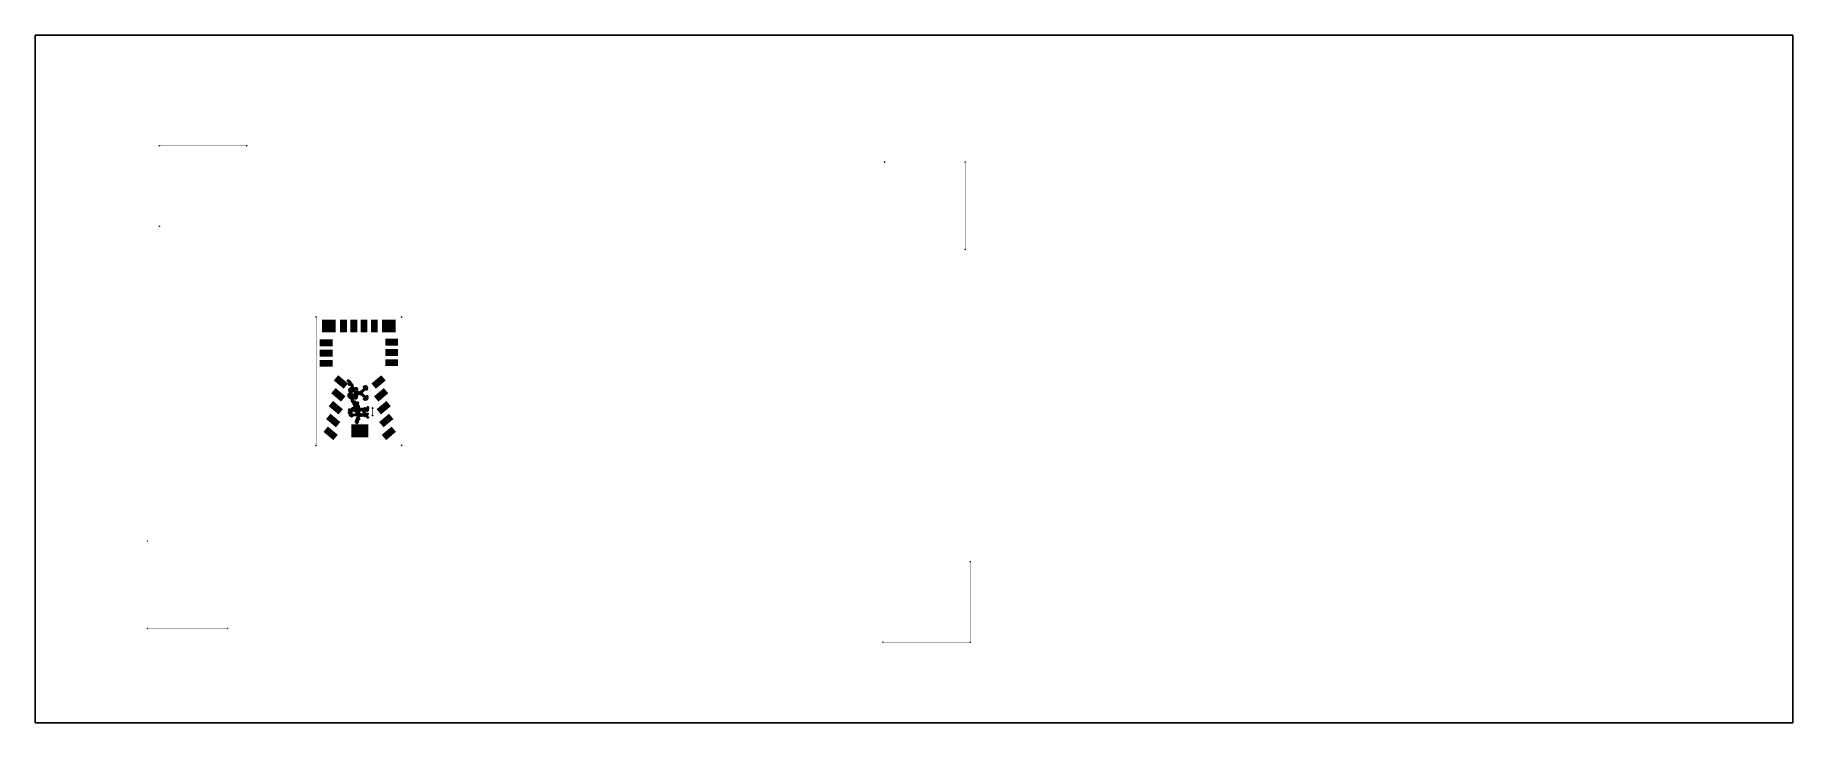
# Model space of a CAD drawing. Header units: millimetres. Extents: x 0 to 8.08, y 0 to 3.16.
import ezdxf

# ---------------------------------------------------------------- set-up
doc = ezdxf.new("R2010")
doc.units = ezdxf.units.MM
doc.header["$LTSCALE"] = 0.444489
doc.layers.get('0').update_dxf_attribs({"linetype": 'CONTINUOUS'})
for name, color, linetype in [('2D_LINE_00', 7, 'CONTINUOUS'), ('2D_LINE_01', 7, 'CONTINUOUS'), ('2D_LINE_26', 7, 'CONTINUOUS'), ('BOARD_OUTLINE_00', 7, 'CONTINUOUS')]:
    doc.layers.add(name, color=color, linetype=linetype)

msp = doc.modelspace()

# ---------------------------------------------------------------- hatches: boundary and pattern name
at = {"linetype": 'CONTINUOUS'}
h = msp.add_hatch(color=7, dxfattribs=at)
edge = h.paths.add_edge_path()
edge.add_arc((0.5711, 2.6545), 0.0005, 0, 360)
h = msp.add_hatch(color=7, dxfattribs=at)
edge = h.paths.add_edge_path()
edge.add_arc((0.9727, 2.6545), 0.0005, 0, 360)
h = msp.add_hatch(color=7, dxfattribs=at)
edge = h.paths.add_edge_path()
edge.add_arc((3.9058, 2.5797), 0.0005, 0, 360)
h = msp.add_hatch(color=7, dxfattribs=at)
edge = h.paths.add_edge_path()
edge.add_arc((4.2759, 2.5797), 0.0005, 0, 360)
h = msp.add_hatch(color=7, dxfattribs=at)
edge = h.paths.add_edge_path()
edge.add_arc((0.5711, 2.2844), 0.0005, 0, 360)
h = msp.add_hatch(color=7, dxfattribs=at)
edge = h.paths.add_edge_path()
edge.add_arc((4.2759, 2.1781), 0.0005, 0, 360)
h = msp.add_hatch(color=7, dxfattribs=at)
edge = h.paths.add_edge_path()
edge.add_arc((1.2916, 1.8671), 0.0005, 0, 360)
h = msp.add_hatch(color=7, dxfattribs=at)
edge = h.paths.add_edge_path()
edge.add_arc((1.6853, 1.8671), 0.0005, 0, 360)
h = msp.add_hatch(color=7, dxfattribs=at)
edge = h.paths.add_edge_path()
edge.add_arc((1.4374, 1.5741), 0.002, 0, 360)
h = msp.add_hatch(color=7, dxfattribs=at)
edge = h.paths.add_edge_path()
edge.add_arc((1.4374, 1.5741), 0.002, 0, 360)
h = msp.add_hatch(color=7, dxfattribs=at)
edge = h.paths.add_edge_path()
edge.add_arc((1.4374, 1.5741), 0.002, 0, 360)
h = msp.add_hatch(color=7, dxfattribs=at)
edge = h.paths.add_edge_path()
edge.add_arc((1.4374, 1.5741), 0.002, 0, 360)
h = msp.add_hatch(color=7, dxfattribs=at)
edge = h.paths.add_edge_path()
edge.add_arc((1.4374, 1.5741), 0.002, 0, 360)
h = msp.add_hatch(color=7, dxfattribs=at)
edge = h.paths.add_edge_path()
edge.add_arc((1.4374, 1.5725), 0.002, 0, 360)
h = msp.add_hatch(color=7, dxfattribs=at)
edge = h.paths.add_edge_path()
edge.add_arc((1.4374, 1.5725), 0.002, 0, 360)
h = msp.add_hatch(color=7, dxfattribs=at)
edge = h.paths.add_edge_path()
edge.add_arc((1.4374, 1.5725), 0.002, 0, 360)
h = msp.add_hatch(color=7, dxfattribs=at)
edge = h.paths.add_edge_path()
edge.add_arc((1.438, 1.5715), 0.002, 0, 360)
h = msp.add_hatch(color=7, dxfattribs=at)
edge = h.paths.add_edge_path()
edge.add_arc((1.438, 1.5715), 0.002, 0, 360)
h = msp.add_hatch(color=7, dxfattribs=at)
edge = h.paths.add_edge_path()
edge.add_arc((1.438, 1.5715), 0.002, 0, 360)
h = msp.add_hatch(color=7, dxfattribs=at)
edge = h.paths.add_edge_path()
edge.add_arc((1.438, 1.5715), 0.002, 0, 360)
h = msp.add_hatch(color=7, dxfattribs=at)
edge = h.paths.add_edge_path()
edge.add_arc((1.438, 1.5715), 0.002, 0, 360)
h = msp.add_hatch(color=7, dxfattribs=at)
edge = h.paths.add_edge_path()
edge.add_arc((1.438, 1.5715), 0.002, 0, 360)
h = msp.add_hatch(color=7, dxfattribs=at)
edge = h.paths.add_edge_path()
edge.add_arc((1.4382, 1.5752), 0.002, 0, 360)
h = msp.add_hatch(color=7, dxfattribs=at)
edge = h.paths.add_edge_path()
edge.add_arc((1.4382, 1.5752), 0.002, 0, 360)
h = msp.add_hatch(color=7, dxfattribs=at)
edge = h.paths.add_edge_path()
edge.add_arc((1.4382, 1.5752), 0.002, 0, 360)
h = msp.add_hatch(color=7, dxfattribs=at)
edge = h.paths.add_edge_path()
edge.add_arc((1.4382, 1.5752), 0.002, 0, 360)
h = msp.add_hatch(color=7, dxfattribs=at)
edge = h.paths.add_edge_path()
edge.add_arc((1.4382, 1.5752), 0.002, 0, 360)
h = msp.add_hatch(color=7, dxfattribs=at)
edge = h.paths.add_edge_path()
edge.add_arc((1.4382, 1.5752), 0.002, 0, 360)
h = msp.add_hatch(color=7, dxfattribs=at)
edge = h.paths.add_edge_path()
edge.add_arc((1.4388, 1.5702), 0.002, 0, 360)
h = msp.add_hatch(color=7, dxfattribs=at)
edge = h.paths.add_edge_path()
edge.add_arc((1.4388, 1.5702), 0.002, 0, 360)
h = msp.add_hatch(color=7, dxfattribs=at)
edge = h.paths.add_edge_path()
edge.add_arc((1.4388, 1.5702), 0.002, 0, 360)
h = msp.add_hatch(color=7, dxfattribs=at)
edge = h.paths.add_edge_path()
edge.add_arc((1.4388, 1.5702), 0.002, 0, 360)
h = msp.add_hatch(color=7, dxfattribs=at)
edge = h.paths.add_edge_path()
edge.add_arc((1.4388, 1.5702), 0.002, 0, 360)
h = msp.add_hatch(color=7, dxfattribs=at)
edge = h.paths.add_edge_path()
edge.add_arc((1.4388, 1.5702), 0.002, 0, 360)
h = msp.add_hatch(color=7, dxfattribs=at)
edge = h.paths.add_edge_path()
edge.add_arc((1.4392, 1.5756), 0.002, 0, 360)
h = msp.add_hatch(color=7, dxfattribs=at)
edge = h.paths.add_edge_path()
edge.add_arc((1.4392, 1.5756), 0.002, 0, 360)
h = msp.add_hatch(color=7, dxfattribs=at)
edge = h.paths.add_edge_path()
edge.add_arc((1.4392, 1.5756), 0.002, 0, 360)
h = msp.add_hatch(color=7, dxfattribs=at)
edge = h.paths.add_edge_path()
edge.add_arc((1.4392, 1.5756), 0.002, 0, 360)
h = msp.add_hatch(color=7, dxfattribs=at)
edge = h.paths.add_edge_path()
edge.add_arc((1.4392, 1.5756), 0.002, 0, 360)
h = msp.add_hatch(color=7, dxfattribs=at)
edge = h.paths.add_edge_path()
edge.add_arc((1.4392, 1.5756), 0.002, 0, 360)
h = msp.add_hatch(color=7, dxfattribs=at)
edge = h.paths.add_edge_path()
edge.add_arc((1.4392, 1.5756), 0.002, 0, 360)
h = msp.add_hatch(color=7, dxfattribs=at)
edge = h.paths.add_edge_path()
edge.add_arc((1.4399, 1.5693), 0.002, 0, 360)
h = msp.add_hatch(color=7, dxfattribs=at)
edge = h.paths.add_edge_path()
edge.add_arc((1.4399, 1.5693), 0.002, 0, 360)
h = msp.add_hatch(color=7, dxfattribs=at)
edge = h.paths.add_edge_path()
edge.add_arc((1.4399, 1.5693), 0.002, 0, 360)
h = msp.add_hatch(color=7, dxfattribs=at)
edge = h.paths.add_edge_path()
edge.add_arc((1.4399, 1.5693), 0.002, 0, 360)
h = msp.add_hatch(color=7, dxfattribs=at)
edge = h.paths.add_edge_path()
edge.add_arc((1.4409, 1.5748), 0.002, 0, 360)
h = msp.add_hatch(color=7, dxfattribs=at)
edge = h.paths.add_edge_path()
edge.add_arc((1.4409, 1.5748), 0.002, 0, 360)
h = msp.add_hatch(color=7, dxfattribs=at)
edge = h.paths.add_edge_path()
edge.add_arc((1.4409, 1.5748), 0.002, 0, 360)
h = msp.add_hatch(color=7, dxfattribs=at)
edge = h.paths.add_edge_path()
edge.add_arc((1.4409, 1.5748), 0.002, 0, 360)
h = msp.add_hatch(color=7, dxfattribs=at)
edge = h.paths.add_edge_path()
edge.add_arc((1.4409, 1.5748), 0.002, 0, 360)
h = msp.add_hatch(color=7, dxfattribs=at)
edge = h.paths.add_edge_path()
edge.add_arc((1.4409, 1.5748), 0.002, 0, 360)
h = msp.add_hatch(color=7, dxfattribs=at)
edge = h.paths.add_edge_path()
edge.add_arc((1.4409, 1.5687), 0.002, 0, 360)
h = msp.add_hatch(color=7, dxfattribs=at)
edge = h.paths.add_edge_path()
edge.add_arc((1.4409, 1.5687), 0.002, 0, 360)
h = msp.add_hatch(color=7, dxfattribs=at)
edge = h.paths.add_edge_path()
edge.add_arc((1.4409, 1.5687), 0.002, 0, 360)
h = msp.add_hatch(color=7, dxfattribs=at)
edge = h.paths.add_edge_path()
edge.add_arc((1.4409, 1.5687), 0.002, 0, 360)
h = msp.add_hatch(color=7, dxfattribs=at)
edge = h.paths.add_edge_path()
edge.add_arc((1.4409, 1.5687), 0.002, 0, 360)
h = msp.add_hatch(color=7, dxfattribs=at)
edge = h.paths.add_edge_path()
edge.add_arc((1.4409, 1.5687), 0.002, 0, 360)
h = msp.add_hatch(color=7, dxfattribs=at)
edge = h.paths.add_edge_path()
edge.add_arc((1.4409, 1.5687), 0.002, 0, 360)
h = msp.add_hatch(color=7, dxfattribs=at)
edge = h.paths.add_edge_path()
edge.add_arc((1.4422, 1.5574), 0.002, 0, 360)
h = msp.add_hatch(color=7, dxfattribs=at)
edge = h.paths.add_edge_path()
edge.add_arc((1.4422, 1.5574), 0.002, 0, 360)
h = msp.add_hatch(color=7, dxfattribs=at)
edge = h.paths.add_edge_path()
edge.add_arc((1.4422, 1.5574), 0.002, 0, 360)
h = msp.add_hatch(color=7, dxfattribs=at)
edge = h.paths.add_edge_path()
edge.add_arc((1.4426, 1.5584), 0.002, 0, 360)
h = msp.add_hatch(color=7, dxfattribs=at)
edge = h.paths.add_edge_path()
edge.add_arc((1.4426, 1.5584), 0.002, 0, 360)
h = msp.add_hatch(color=7, dxfattribs=at)
edge = h.paths.add_edge_path()
edge.add_arc((1.4426, 1.5584), 0.002, 0, 360)
h = msp.add_hatch(color=7, dxfattribs=at)
edge = h.paths.add_edge_path()
edge.add_arc((1.4426, 1.5584), 0.002, 0, 360)
h = msp.add_hatch(color=7, dxfattribs=at)
edge = h.paths.add_edge_path()
edge.add_arc((1.4426, 1.5584), 0.002, 0, 360)
h = msp.add_hatch(color=7, dxfattribs=at)
edge = h.paths.add_edge_path()
edge.add_arc((1.4426, 1.5584), 0.002, 0, 360)
h = msp.add_hatch(color=7, dxfattribs=at)
edge = h.paths.add_edge_path()
edge.add_arc((1.4426, 1.5584), 0.002, 0, 360)
h = msp.add_hatch(color=7, dxfattribs=at)
edge = h.paths.add_edge_path()
edge.add_arc((1.4426, 1.5562), 0.002, 0, 360)
h = msp.add_hatch(color=7, dxfattribs=at)
edge = h.paths.add_edge_path()
edge.add_arc((1.4426, 1.5562), 0.002, 0, 360)
h = msp.add_hatch(color=7, dxfattribs=at)
edge = h.paths.add_edge_path()
edge.add_arc((1.4426, 1.5562), 0.002, 0, 360)
h = msp.add_hatch(color=7, dxfattribs=at)
edge = h.paths.add_edge_path()
edge.add_arc((1.4426, 1.5562), 0.002, 0, 360)
h = msp.add_hatch(color=7, dxfattribs=at)
edge = h.paths.add_edge_path()
edge.add_arc((1.4426, 1.5562), 0.002, 0, 360)
h = msp.add_hatch(color=7, dxfattribs=at)
edge = h.paths.add_edge_path()
edge.add_arc((1.4427, 1.5675), 0.002, 0, 360)
h = msp.add_hatch(color=7, dxfattribs=at)
edge = h.paths.add_edge_path()
edge.add_arc((1.4427, 1.5675), 0.002, 0, 360)
h = msp.add_hatch(color=7, dxfattribs=at)
edge = h.paths.add_edge_path()
edge.add_arc((1.4427, 1.5675), 0.002, 0, 360)
h = msp.add_hatch(color=7, dxfattribs=at)
edge = h.paths.add_edge_path()
edge.add_arc((1.4427, 1.5675), 0.002, 0, 360)
h = msp.add_hatch(color=7, dxfattribs=at)
edge = h.paths.add_edge_path()
edge.add_arc((1.4427, 1.5675), 0.002, 0, 360)
h = msp.add_hatch(color=7, dxfattribs=at)
edge = h.paths.add_edge_path()
edge.add_arc((1.4427, 1.5675), 0.002, 0, 360)
h = msp.add_hatch(color=7, dxfattribs=at)
edge = h.paths.add_edge_path()
edge.add_arc((1.443, 1.5736), 0.002, 0, 360)
h = msp.add_hatch(color=7, dxfattribs=at)
edge = h.paths.add_edge_path()
edge.add_arc((1.443, 1.5736), 0.002, 0, 360)
h = msp.add_hatch(color=7, dxfattribs=at)
edge = h.paths.add_edge_path()
edge.add_arc((1.443, 1.5736), 0.002, 0, 360)
h = msp.add_hatch(color=7, dxfattribs=at)
edge = h.paths.add_edge_path()
edge.add_arc((1.443, 1.5736), 0.002, 0, 360)
h = msp.add_hatch(color=7, dxfattribs=at)
edge = h.paths.add_edge_path()
edge.add_arc((1.443, 1.5736), 0.002, 0, 360)
h = msp.add_hatch(color=7, dxfattribs=at)
edge = h.paths.add_edge_path()
edge.add_arc((1.443, 1.5736), 0.002, 0, 360)
h = msp.add_hatch(color=7, dxfattribs=at)
edge = h.paths.add_edge_path()
edge.add_arc((1.4433, 1.559), 0.002, 0, 360)
h = msp.add_hatch(color=7, dxfattribs=at)
edge = h.paths.add_edge_path()
edge.add_arc((1.4433, 1.559), 0.002, 0, 360)
h = msp.add_hatch(color=7, dxfattribs=at)
edge = h.paths.add_edge_path()
edge.add_arc((1.4433, 1.559), 0.002, 0, 360)
h = msp.add_hatch(color=7, dxfattribs=at)
edge = h.paths.add_edge_path()
edge.add_arc((1.4433, 1.559), 0.002, 0, 360)
h = msp.add_hatch(color=7, dxfattribs=at)
edge = h.paths.add_edge_path()
edge.add_arc((1.4437, 1.555), 0.002, 0, 360)
h = msp.add_hatch(color=7, dxfattribs=at)
edge = h.paths.add_edge_path()
edge.add_arc((1.4437, 1.555), 0.002, 0, 360)
h = msp.add_hatch(color=7, dxfattribs=at)
edge = h.paths.add_edge_path()
edge.add_arc((1.4437, 1.555), 0.002, 0, 360)
h = msp.add_hatch(color=7, dxfattribs=at)
edge = h.paths.add_edge_path()
edge.add_arc((1.4437, 1.555), 0.002, 0, 360)
h = msp.add_hatch(color=7, dxfattribs=at)
edge = h.paths.add_edge_path()
edge.add_arc((1.4437, 1.555), 0.002, 0, 360)
h = msp.add_hatch(color=7, dxfattribs=at)
edge = h.paths.add_edge_path()
edge.add_arc((1.4437, 1.555), 0.002, 0, 360)
h = msp.add_hatch(color=7, dxfattribs=at)
edge = h.paths.add_edge_path()
edge.add_arc((1.4437, 1.555), 0.002, 0, 360)
h = msp.add_hatch(color=7, dxfattribs=at)
edge = h.paths.add_edge_path()
edge.add_arc((1.4443, 1.5666), 0.002, 0, 360)
h = msp.add_hatch(color=7, dxfattribs=at)
edge = h.paths.add_edge_path()
edge.add_arc((1.4443, 1.5666), 0.002, 0, 360)
h = msp.add_hatch(color=7, dxfattribs=at)
edge = h.paths.add_edge_path()
edge.add_arc((1.4443, 1.5666), 0.002, 0, 360)
h = msp.add_hatch(color=7, dxfattribs=at)
edge = h.paths.add_edge_path()
edge.add_arc((1.4443, 1.5666), 0.002, 0, 360)
h = msp.add_hatch(color=7, dxfattribs=at)
edge = h.paths.add_edge_path()
edge.add_arc((1.4443, 1.5666), 0.002, 0, 360)
h = msp.add_hatch(color=7, dxfattribs=at)
edge = h.paths.add_edge_path()
edge.add_arc((1.4443, 1.5666), 0.002, 0, 360)
h = msp.add_hatch(color=7, dxfattribs=at)
edge = h.paths.add_edge_path()
edge.add_arc((1.4443, 1.5598), 0.002, 0, 360)
h = msp.add_hatch(color=7, dxfattribs=at)
edge = h.paths.add_edge_path()
edge.add_arc((1.4443, 1.5598), 0.002, 0, 360)
h = msp.add_hatch(color=7, dxfattribs=at)
edge = h.paths.add_edge_path()
edge.add_arc((1.4443, 1.5598), 0.002, 0, 360)
h = msp.add_hatch(color=7, dxfattribs=at)
edge = h.paths.add_edge_path()
edge.add_arc((1.4443, 1.5598), 0.002, 0, 360)
h = msp.add_hatch(color=7, dxfattribs=at)
edge = h.paths.add_edge_path()
edge.add_arc((1.4443, 1.5598), 0.002, 0, 360)
h = msp.add_hatch(color=7, dxfattribs=at)
edge = h.paths.add_edge_path()
edge.add_arc((1.4443, 1.5598), 0.002, 0, 360)
h = msp.add_hatch(color=7, dxfattribs=at)
edge = h.paths.add_edge_path()
edge.add_arc((1.4451, 1.5721), 0.002, 0, 360)
h = msp.add_hatch(color=7, dxfattribs=at)
edge = h.paths.add_edge_path()
edge.add_arc((1.4451, 1.5721), 0.002, 0, 360)
h = msp.add_hatch(color=7, dxfattribs=at)
edge = h.paths.add_edge_path()
edge.add_arc((1.4451, 1.5721), 0.002, 0, 360)
h = msp.add_hatch(color=7, dxfattribs=at)
edge = h.paths.add_edge_path()
edge.add_arc((1.4451, 1.5721), 0.002, 0, 360)
h = msp.add_hatch(color=7, dxfattribs=at)
edge = h.paths.add_edge_path()
edge.add_arc((1.4451, 1.5721), 0.002, 0, 360)
h = msp.add_hatch(color=7, dxfattribs=at)
edge = h.paths.add_edge_path()
edge.add_arc((1.4451, 1.5721), 0.002, 0, 360)
h = msp.add_hatch(color=7, dxfattribs=at)
edge = h.paths.add_edge_path()
edge.add_arc((1.4451, 1.5721), 0.002, 0, 360)
h = msp.add_hatch(color=7, dxfattribs=at)
edge = h.paths.add_edge_path()
edge.add_arc((1.4455, 1.5547), 0.002, 0, 360)
h = msp.add_hatch(color=7, dxfattribs=at)
edge = h.paths.add_edge_path()
edge.add_arc((1.4455, 1.5547), 0.002, 0, 360)
h = msp.add_hatch(color=7, dxfattribs=at)
edge = h.paths.add_edge_path()
edge.add_arc((1.4455, 1.5547), 0.002, 0, 360)
h = msp.add_hatch(color=7, dxfattribs=at)
edge = h.paths.add_edge_path()
edge.add_arc((1.4455, 1.5547), 0.002, 0, 360)
h = msp.add_hatch(color=7, dxfattribs=at)
edge = h.paths.add_edge_path()
edge.add_arc((1.4455, 1.5547), 0.002, 0, 360)
h = msp.add_hatch(color=7, dxfattribs=at)
edge = h.paths.add_edge_path()
edge.add_arc((1.4455, 1.5547), 0.002, 0, 360)
h = msp.add_hatch(color=7, dxfattribs=at)
edge = h.paths.add_edge_path()
edge.add_arc((1.4456, 1.5609), 0.002, 0, 360)
h = msp.add_hatch(color=7, dxfattribs=at)
edge = h.paths.add_edge_path()
edge.add_arc((1.4456, 1.5609), 0.002, 0, 360)
h = msp.add_hatch(color=7, dxfattribs=at)
edge = h.paths.add_edge_path()
edge.add_arc((1.4456, 1.5609), 0.002, 0, 360)
h = msp.add_hatch(color=7, dxfattribs=at)
edge = h.paths.add_edge_path()
edge.add_arc((1.4456, 1.5609), 0.002, 0, 360)
h = msp.add_hatch(color=7, dxfattribs=at)
edge = h.paths.add_edge_path()
edge.add_arc((1.4456, 1.5609), 0.002, 0, 360)
h = msp.add_hatch(color=7, dxfattribs=at)
edge = h.paths.add_edge_path()
edge.add_arc((1.4456, 1.5609), 0.002, 0, 360)
h = msp.add_hatch(color=7, dxfattribs=at)
edge = h.paths.add_edge_path()
edge.add_arc((1.4456, 1.5609), 0.002, 0, 360)
h = msp.add_hatch(color=7, dxfattribs=at)
edge = h.paths.add_edge_path()
edge.add_arc((1.4457, 1.5348), 0.002, 0, 360)
h = msp.add_hatch(color=7, dxfattribs=at)
edge = h.paths.add_edge_path()
edge.add_arc((1.4457, 1.5348), 0.002, 0, 360)
h = msp.add_hatch(color=7, dxfattribs=at)
edge = h.paths.add_edge_path()
edge.add_arc((1.4457, 1.5348), 0.002, 0, 360)
h = msp.add_hatch(color=7, dxfattribs=at)
edge = h.paths.add_edge_path()
edge.add_arc((1.4457, 1.5348), 0.002, 0, 360)
h = msp.add_hatch(color=7, dxfattribs=at)
edge = h.paths.add_edge_path()
edge.add_arc((1.4457, 1.5348), 0.002, 0, 360)
h = msp.add_hatch(color=7, dxfattribs=at)
edge = h.paths.add_edge_path()
edge.add_arc((1.4457, 1.5348), 0.002, 0, 360)
h = msp.add_hatch(color=7, dxfattribs=at)
edge = h.paths.add_edge_path()
edge.add_arc((1.4457, 1.5348), 0.002, 0, 360)
h = msp.add_hatch(color=7, dxfattribs=at)
edge = h.paths.add_edge_path()
edge.add_arc((1.4457, 1.5348), 0.002, 0, 360)
h = msp.add_hatch(color=7, dxfattribs=at)
edge = h.paths.add_edge_path()
edge.add_arc((1.446, 1.5651), 0.002, 0, 360)
h = msp.add_hatch(color=7, dxfattribs=at)
edge = h.paths.add_edge_path()
edge.add_arc((1.446, 1.5651), 0.002, 0, 360)
h = msp.add_hatch(color=7, dxfattribs=at)
edge = h.paths.add_edge_path()
edge.add_arc((1.446, 1.5651), 0.002, 0, 360)
h = msp.add_hatch(color=7, dxfattribs=at)
edge = h.paths.add_edge_path()
edge.add_arc((1.446, 1.5651), 0.002, 0, 360)
h = msp.add_hatch(color=7, dxfattribs=at)
edge = h.paths.add_edge_path()
edge.add_arc((1.4463, 1.5618), 0.002, 0, 360)
h = msp.add_hatch(color=7, dxfattribs=at)
edge = h.paths.add_edge_path()
edge.add_arc((1.4463, 1.5618), 0.002, 0, 360)
h = msp.add_hatch(color=7, dxfattribs=at)
edge = h.paths.add_edge_path()
edge.add_arc((1.4463, 1.5618), 0.002, 0, 360)
h = msp.add_hatch(color=7, dxfattribs=at)
edge = h.paths.add_edge_path()
edge.add_arc((1.4463, 1.5618), 0.002, 0, 360)
h = msp.add_hatch(color=7, dxfattribs=at)
edge = h.paths.add_edge_path()
edge.add_arc((1.4463, 1.5618), 0.002, 0, 360)
h = msp.add_hatch(color=7, dxfattribs=at)
edge = h.paths.add_edge_path()
edge.add_arc((1.4465, 1.5641), 0.002, 0, 360)
h = msp.add_hatch(color=7, dxfattribs=at)
edge = h.paths.add_edge_path()
edge.add_arc((1.4465, 1.5641), 0.002, 0, 360)
h = msp.add_hatch(color=7, dxfattribs=at)
edge = h.paths.add_edge_path()
edge.add_arc((1.4465, 1.5641), 0.002, 0, 360)
h = msp.add_hatch(color=7, dxfattribs=at)
edge = h.paths.add_edge_path()
edge.add_arc((1.4465, 1.5641), 0.002, 0, 360)
h = msp.add_hatch(color=7, dxfattribs=at)
edge = h.paths.add_edge_path()
edge.add_arc((1.4465, 1.5641), 0.002, 0, 360)
h = msp.add_hatch(color=7, dxfattribs=at)
edge = h.paths.add_edge_path()
edge.add_arc((1.4465, 1.5641), 0.002, 0, 360)
h = msp.add_hatch(color=7, dxfattribs=at)
edge = h.paths.add_edge_path()
edge.add_arc((1.4465, 1.5641), 0.002, 0, 360)
h = msp.add_hatch(color=7, dxfattribs=at)
edge = h.paths.add_edge_path()
edge.add_arc((1.4467, 1.5706), 0.002, 0, 360)
h = msp.add_hatch(color=7, dxfattribs=at)
edge = h.paths.add_edge_path()
edge.add_arc((1.4467, 1.5706), 0.002, 0, 360)
h = msp.add_hatch(color=7, dxfattribs=at)
edge = h.paths.add_edge_path()
edge.add_arc((1.4467, 1.5706), 0.002, 0, 360)
h = msp.add_hatch(color=7, dxfattribs=at)
edge = h.paths.add_edge_path()
edge.add_arc((1.4467, 1.5706), 0.002, 0, 360)
h = msp.add_hatch(color=7, dxfattribs=at)
edge = h.paths.add_edge_path()
edge.add_arc((1.4467, 1.5706), 0.002, 0, 360)
h = msp.add_hatch(color=7, dxfattribs=at)
edge = h.paths.add_edge_path()
edge.add_arc((1.4467, 1.5706), 0.002, 0, 360)
h = msp.add_hatch(color=7, dxfattribs=at)
edge = h.paths.add_edge_path()
edge.add_arc((1.4467, 1.5706), 0.002, 0, 360)
h = msp.add_hatch(color=7, dxfattribs=at)
edge = h.paths.add_edge_path()
edge.add_arc((1.4468, 1.5629), 0.002, 0, 360)
h = msp.add_hatch(color=7, dxfattribs=at)
edge = h.paths.add_edge_path()
edge.add_arc((1.4468, 1.5629), 0.002, 0, 360)
h = msp.add_hatch(color=7, dxfattribs=at)
edge = h.paths.add_edge_path()
edge.add_arc((1.4468, 1.5629), 0.002, 0, 360)
h = msp.add_hatch(color=7, dxfattribs=at)
edge = h.paths.add_edge_path()
edge.add_arc((1.4468, 1.5629), 0.002, 0, 360)
h = msp.add_hatch(color=7, dxfattribs=at)
edge = h.paths.add_edge_path()
edge.add_arc((1.4468, 1.5629), 0.002, 0, 360)
h = msp.add_hatch(color=7, dxfattribs=at)
edge = h.paths.add_edge_path()
edge.add_arc((1.4468, 1.5629), 0.002, 0, 360)
h = msp.add_hatch(color=7, dxfattribs=at)
edge = h.paths.add_edge_path()
edge.add_arc((1.4468, 1.5552), 0.002, 0, 360)
h = msp.add_hatch(color=7, dxfattribs=at)
edge = h.paths.add_edge_path()
edge.add_arc((1.4468, 1.5552), 0.002, 0, 360)
h = msp.add_hatch(color=7, dxfattribs=at)
edge = h.paths.add_edge_path()
edge.add_arc((1.4468, 1.5552), 0.002, 0, 360)
h = msp.add_hatch(color=7, dxfattribs=at)
edge = h.paths.add_edge_path()
edge.add_arc((1.4468, 1.5552), 0.002, 0, 360)
h = msp.add_hatch(color=7, dxfattribs=at)
edge = h.paths.add_edge_path()
edge.add_arc((1.4468, 1.5552), 0.002, 0, 360)
h = msp.add_hatch(color=7, dxfattribs=at)
edge = h.paths.add_edge_path()
edge.add_arc((1.4468, 1.5552), 0.002, 0, 360)
h = msp.add_hatch(color=7, dxfattribs=at)
edge = h.paths.add_edge_path()
edge.add_arc((1.4469, 1.5366), 0.002, 0, 360)
h = msp.add_hatch(color=7, dxfattribs=at)
edge = h.paths.add_edge_path()
edge.add_arc((1.4469, 1.5366), 0.002, 0, 360)
h = msp.add_hatch(color=7, dxfattribs=at)
edge = h.paths.add_edge_path()
edge.add_arc((1.4469, 1.5366), 0.002, 0, 360)
h = msp.add_hatch(color=7, dxfattribs=at)
edge = h.paths.add_edge_path()
edge.add_arc((1.4469, 1.5366), 0.002, 0, 360)
h = msp.add_hatch(color=7, dxfattribs=at)
edge = h.paths.add_edge_path()
edge.add_arc((1.4469, 1.5366), 0.002, 0, 360)
h = msp.add_hatch(color=7, dxfattribs=at)
edge = h.paths.add_edge_path()
edge.add_arc((1.4469, 1.5366), 0.002, 0, 360)
h = msp.add_hatch(color=7, dxfattribs=at)
edge = h.paths.add_edge_path()
edge.add_arc((1.4477, 1.5561), 0.002, 0, 360)
h = msp.add_hatch(color=7, dxfattribs=at)
edge = h.paths.add_edge_path()
edge.add_arc((1.4477, 1.5561), 0.002, 0, 360)
h = msp.add_hatch(color=7, dxfattribs=at)
edge = h.paths.add_edge_path()
edge.add_arc((1.4477, 1.5561), 0.002, 0, 360)
h = msp.add_hatch(color=7, dxfattribs=at)
edge = h.paths.add_edge_path()
edge.add_arc((1.4477, 1.5561), 0.002, 0, 360)
h = msp.add_hatch(color=7, dxfattribs=at)
edge = h.paths.add_edge_path()
edge.add_arc((1.4477, 1.5561), 0.002, 0, 360)
h = msp.add_hatch(color=7, dxfattribs=at)
edge = h.paths.add_edge_path()
edge.add_arc((1.4477, 1.5561), 0.002, 0, 360)
h = msp.add_hatch(color=7, dxfattribs=at)
edge = h.paths.add_edge_path()
edge.add_arc((1.4477, 1.5561), 0.002, 0, 360)
h = msp.add_hatch(color=7, dxfattribs=at)
edge = h.paths.add_edge_path()
edge.add_arc((1.4477, 1.5561), 0.002, 0, 360)
h = msp.add_hatch(color=7, dxfattribs=at)
edge = h.paths.add_edge_path()
edge.add_arc((1.4477, 1.5561), 0.002, 0, 360)
h = msp.add_hatch(color=7, dxfattribs=at)
edge = h.paths.add_edge_path()
edge.add_arc((1.4479, 1.5693), 0.002, 0, 360)
h = msp.add_hatch(color=7, dxfattribs=at)
edge = h.paths.add_edge_path()
edge.add_arc((1.4479, 1.5693), 0.002, 0, 360)
h = msp.add_hatch(color=7, dxfattribs=at)
edge = h.paths.add_edge_path()
edge.add_arc((1.4479, 1.5693), 0.002, 0, 360)
h = msp.add_hatch(color=7, dxfattribs=at)
edge = h.paths.add_edge_path()
edge.add_arc((1.4479, 1.5693), 0.002, 0, 360)
h = msp.add_hatch(color=7, dxfattribs=at)
edge = h.paths.add_edge_path()
edge.add_arc((1.4479, 1.5693), 0.002, 0, 360)
h = msp.add_hatch(color=7, dxfattribs=at)
edge = h.paths.add_edge_path()
edge.add_arc((1.4479, 1.5693), 0.002, 0, 360)
h = msp.add_hatch(color=7, dxfattribs=at)
edge = h.paths.add_edge_path()
edge.add_arc((1.4479, 1.5693), 0.002, 0, 360)
h = msp.add_hatch(color=7, dxfattribs=at)
edge = h.paths.add_edge_path()
edge.add_arc((1.4482, 1.538), 0.002, 0, 360)
h = msp.add_hatch(color=7, dxfattribs=at)
edge = h.paths.add_edge_path()
edge.add_arc((1.4482, 1.538), 0.002, 0, 360)
h = msp.add_hatch(color=7, dxfattribs=at)
edge = h.paths.add_edge_path()
edge.add_arc((1.4482, 1.538), 0.002, 0, 360)
h = msp.add_hatch(color=7, dxfattribs=at)
edge = h.paths.add_edge_path()
edge.add_arc((1.4482, 1.538), 0.002, 0, 360)
h = msp.add_hatch(color=7, dxfattribs=at)
edge = h.paths.add_edge_path()
edge.add_arc((1.4482, 1.538), 0.002, 0, 360)
h = msp.add_hatch(color=7, dxfattribs=at)
edge = h.paths.add_edge_path()
edge.add_arc((1.4482, 1.538), 0.002, 0, 360)
h = msp.add_hatch(color=7, dxfattribs=at)
edge = h.paths.add_edge_path()
edge.add_arc((1.4482, 1.538), 0.002, 0, 360)
h = msp.add_hatch(color=7, dxfattribs=at)
edge = h.paths.add_edge_path()
edge.add_arc((1.4482, 1.538), 0.002, 0, 360)
h = msp.add_hatch(color=7, dxfattribs=at)
edge = h.paths.add_edge_path()
edge.add_arc((1.4484, 1.5579), 0.002, 0, 360)
h = msp.add_hatch(color=7, dxfattribs=at)
edge = h.paths.add_edge_path()
edge.add_arc((1.4484, 1.5579), 0.002, 0, 360)
h = msp.add_hatch(color=7, dxfattribs=at)
edge = h.paths.add_edge_path()
edge.add_arc((1.4484, 1.5579), 0.002, 0, 360)
h = msp.add_hatch(color=7, dxfattribs=at)
edge = h.paths.add_edge_path()
edge.add_arc((1.4484, 1.5579), 0.002, 0, 360)
h = msp.add_hatch(color=7, dxfattribs=at)
edge = h.paths.add_edge_path()
edge.add_arc((1.449, 1.559), 0.002, 0, 360)
h = msp.add_hatch(color=7, dxfattribs=at)
edge = h.paths.add_edge_path()
edge.add_arc((1.449, 1.559), 0.002, 0, 360)
h = msp.add_hatch(color=7, dxfattribs=at)
edge = h.paths.add_edge_path()
edge.add_arc((1.449, 1.559), 0.002, 0, 360)
h = msp.add_hatch(color=7, dxfattribs=at)
edge = h.paths.add_edge_path()
edge.add_arc((1.449, 1.559), 0.002, 0, 360)
h = msp.add_hatch(color=7, dxfattribs=at)
edge = h.paths.add_edge_path()
edge.add_arc((1.449, 1.559), 0.002, 0, 360)
h = msp.add_hatch(color=7, dxfattribs=at)
edge = h.paths.add_edge_path()
edge.add_arc((1.449, 1.559), 0.002, 0, 360)
h = msp.add_hatch(color=7, dxfattribs=at)
edge = h.paths.add_edge_path()
edge.add_arc((1.449, 1.559), 0.002, 0, 360)
h = msp.add_hatch(color=7, dxfattribs=at)
edge = h.paths.add_edge_path()
edge.add_arc((1.4494, 1.5675), 0.002, 0, 360)
h = msp.add_hatch(color=7, dxfattribs=at)
edge = h.paths.add_edge_path()
edge.add_arc((1.4494, 1.5675), 0.002, 0, 360)
h = msp.add_hatch(color=7, dxfattribs=at)
edge = h.paths.add_edge_path()
edge.add_arc((1.4494, 1.5675), 0.002, 0, 360)
h = msp.add_hatch(color=7, dxfattribs=at)
edge = h.paths.add_edge_path()
edge.add_arc((1.4494, 1.5675), 0.002, 0, 360)
h = msp.add_hatch(color=7, dxfattribs=at)
edge = h.paths.add_edge_path()
edge.add_arc((1.4494, 1.5675), 0.002, 0, 360)
h = msp.add_hatch(color=7, dxfattribs=at)
edge = h.paths.add_edge_path()
edge.add_arc((1.4494, 1.5675), 0.002, 0, 360)
h = msp.add_hatch(color=7, dxfattribs=at)
edge = h.paths.add_edge_path()
edge.add_arc((1.4494, 1.5675), 0.002, 0, 360)
h = msp.add_hatch(color=7, dxfattribs=at)
edge = h.paths.add_edge_path()
edge.add_arc((1.4494, 1.5597), 0.002, 0, 360)
h = msp.add_hatch(color=7, dxfattribs=at)
edge = h.paths.add_edge_path()
edge.add_arc((1.4494, 1.5597), 0.002, 0, 360)
h = msp.add_hatch(color=7, dxfattribs=at)
edge = h.paths.add_edge_path()
edge.add_arc((1.4494, 1.5597), 0.002, 0, 360)
h = msp.add_hatch(color=7, dxfattribs=at)
edge = h.paths.add_edge_path()
edge.add_arc((1.4494, 1.5597), 0.002, 0, 360)
h = msp.add_hatch(color=7, dxfattribs=at)
edge = h.paths.add_edge_path()
edge.add_arc((1.4494, 1.5392), 0.002, 0, 360)
h = msp.add_hatch(color=7, dxfattribs=at)
edge = h.paths.add_edge_path()
edge.add_arc((1.4494, 1.5392), 0.002, 0, 360)
h = msp.add_hatch(color=7, dxfattribs=at)
edge = h.paths.add_edge_path()
edge.add_arc((1.4494, 1.5392), 0.002, 0, 360)
h = msp.add_hatch(color=7, dxfattribs=at)
edge = h.paths.add_edge_path()
edge.add_arc((1.4494, 1.5392), 0.002, 0, 360)
h = msp.add_hatch(color=7, dxfattribs=at)
edge = h.paths.add_edge_path()
edge.add_arc((1.4494, 1.5392), 0.002, 0, 360)
h = msp.add_hatch(color=7, dxfattribs=at)
edge = h.paths.add_edge_path()
edge.add_arc((1.4494, 1.5392), 0.002, 0, 360)
h = msp.add_hatch(color=7, dxfattribs=at)
edge = h.paths.add_edge_path()
edge.add_arc((1.45, 1.5595), 0.002, 0, 360)
h = msp.add_hatch(color=7, dxfattribs=at)
edge = h.paths.add_edge_path()
edge.add_arc((1.45, 1.5595), 0.002, 0, 360)
h = msp.add_hatch(color=7, dxfattribs=at)
edge = h.paths.add_edge_path()
edge.add_arc((1.45, 1.5595), 0.002, 0, 360)
h = msp.add_hatch(color=7, dxfattribs=at)
edge = h.paths.add_edge_path()
edge.add_arc((1.45, 1.5595), 0.002, 0, 360)
h = msp.add_hatch(color=7, dxfattribs=at)
edge = h.paths.add_edge_path()
edge.add_arc((1.45, 1.5595), 0.002, 0, 360)
h = msp.add_hatch(color=7, dxfattribs=at)
edge = h.paths.add_edge_path()
edge.add_arc((1.45, 1.5595), 0.002, 0, 360)
h = msp.add_hatch(color=7, dxfattribs=at)
edge = h.paths.add_edge_path()
edge.add_arc((1.45, 1.5595), 0.002, 0, 360)
h = msp.add_hatch(color=7, dxfattribs=at)
edge = h.paths.add_edge_path()
edge.add_arc((1.4501, 1.5656), 0.002, 0, 360)
h = msp.add_hatch(color=7, dxfattribs=at)
edge = h.paths.add_edge_path()
edge.add_arc((1.4501, 1.5656), 0.002, 0, 360)
h = msp.add_hatch(color=7, dxfattribs=at)
edge = h.paths.add_edge_path()
edge.add_arc((1.4501, 1.5656), 0.002, 0, 360)
h = msp.add_hatch(color=7, dxfattribs=at)
edge = h.paths.add_edge_path()
edge.add_arc((1.4501, 1.5656), 0.002, 0, 360)
h = msp.add_hatch(color=7, dxfattribs=at)
edge = h.paths.add_edge_path()
edge.add_arc((1.4501, 1.5656), 0.002, 0, 360)
h = msp.add_hatch(color=7, dxfattribs=at)
edge = h.paths.add_edge_path()
edge.add_arc((1.4501, 1.5656), 0.002, 0, 360)
h = msp.add_hatch(color=7, dxfattribs=at)
edge = h.paths.add_edge_path()
edge.add_arc((1.4501, 1.5656), 0.002, 0, 360)
h = msp.add_hatch(color=7, dxfattribs=at)
edge = h.paths.add_edge_path()
edge.add_arc((1.4503, 1.5397), 0.002, 0, 360)
h = msp.add_hatch(color=7, dxfattribs=at)
edge = h.paths.add_edge_path()
edge.add_arc((1.4503, 1.5397), 0.002, 0, 360)
h = msp.add_hatch(color=7, dxfattribs=at)
edge = h.paths.add_edge_path()
edge.add_arc((1.4503, 1.5397), 0.002, 0, 360)
h = msp.add_hatch(color=7, dxfattribs=at)
edge = h.paths.add_edge_path()
edge.add_arc((1.4503, 1.5397), 0.002, 0, 360)
h = msp.add_hatch(color=7, dxfattribs=at)
edge = h.paths.add_edge_path()
edge.add_arc((1.4503, 1.5397), 0.002, 0, 360)
h = msp.add_hatch(color=7, dxfattribs=at)
edge = h.paths.add_edge_path()
edge.add_arc((1.4503, 1.5397), 0.002, 0, 360)
h = msp.add_hatch(color=7, dxfattribs=at)
edge = h.paths.add_edge_path()
edge.add_arc((1.4504, 1.564), 0.002, 0, 360)
h = msp.add_hatch(color=7, dxfattribs=at)
edge = h.paths.add_edge_path()
edge.add_arc((1.4504, 1.564), 0.002, 0, 360)
h = msp.add_hatch(color=7, dxfattribs=at)
edge = h.paths.add_edge_path()
edge.add_arc((1.4504, 1.564), 0.002, 0, 360)
h = msp.add_hatch(color=7, dxfattribs=at)
edge = h.paths.add_edge_path()
edge.add_arc((1.4504, 1.564), 0.002, 0, 360)
h = msp.add_hatch(color=7, dxfattribs=at)
edge = h.paths.add_edge_path()
edge.add_arc((1.4509, 1.5348), 0.002, 0, 360)
h = msp.add_hatch(color=7, dxfattribs=at)
edge = h.paths.add_edge_path()
edge.add_arc((1.4509, 1.5348), 0.002, 0, 360)
h = msp.add_hatch(color=7, dxfattribs=at)
edge = h.paths.add_edge_path()
edge.add_arc((1.4509, 1.5348), 0.002, 0, 360)
h = msp.add_hatch(color=7, dxfattribs=at)
edge = h.paths.add_edge_path()
edge.add_arc((1.4509, 1.5348), 0.002, 0, 360)
h = msp.add_hatch(color=7, dxfattribs=at)
edge = h.paths.add_edge_path()
edge.add_arc((1.4509, 1.5348), 0.002, 0, 360)
h = msp.add_hatch(color=7, dxfattribs=at)
edge = h.paths.add_edge_path()
edge.add_arc((1.4509, 1.5348), 0.002, 0, 360)
h = msp.add_hatch(color=7, dxfattribs=at)
edge = h.paths.add_edge_path()
edge.add_arc((1.4514, 1.5575), 0.002, 0, 360)
h = msp.add_hatch(color=7, dxfattribs=at)
edge = h.paths.add_edge_path()
edge.add_arc((1.4514, 1.5575), 0.002, 0, 360)
h = msp.add_hatch(color=7, dxfattribs=at)
edge = h.paths.add_edge_path()
edge.add_arc((1.4514, 1.5575), 0.002, 0, 360)
h = msp.add_hatch(color=7, dxfattribs=at)
edge = h.paths.add_edge_path()
edge.add_arc((1.4514, 1.5575), 0.002, 0, 360)
h = msp.add_hatch(color=7, dxfattribs=at)
edge = h.paths.add_edge_path()
edge.add_arc((1.4514, 1.5575), 0.002, 0, 360)
h = msp.add_hatch(color=7, dxfattribs=at)
edge = h.paths.add_edge_path()
edge.add_arc((1.4514, 1.5575), 0.002, 0, 360)
h = msp.add_hatch(color=7, dxfattribs=at)
edge = h.paths.add_edge_path()
edge.add_arc((1.4514, 1.5575), 0.002, 0, 360)
h = msp.add_hatch(color=7, dxfattribs=at)
edge = h.paths.add_edge_path()
edge.add_arc((1.4515, 1.5629), 0.002, 0, 360)
h = msp.add_hatch(color=7, dxfattribs=at)
edge = h.paths.add_edge_path()
edge.add_arc((1.4515, 1.5629), 0.002, 0, 360)
h = msp.add_hatch(color=7, dxfattribs=at)
edge = h.paths.add_edge_path()
edge.add_arc((1.4515, 1.5629), 0.002, 0, 360)
h = msp.add_hatch(color=7, dxfattribs=at)
edge = h.paths.add_edge_path()
edge.add_arc((1.4515, 1.5629), 0.002, 0, 360)
h = msp.add_hatch(color=7, dxfattribs=at)
edge = h.paths.add_edge_path()
edge.add_arc((1.4515, 1.5629), 0.002, 0, 360)
h = msp.add_hatch(color=7, dxfattribs=at)
edge = h.paths.add_edge_path()
edge.add_arc((1.4515, 1.5629), 0.002, 0, 360)
h = msp.add_hatch(color=7, dxfattribs=at)
edge = h.paths.add_edge_path()
edge.add_arc((1.452, 1.5402), 0.002, 0, 360)
h = msp.add_hatch(color=7, dxfattribs=at)
edge = h.paths.add_edge_path()
edge.add_arc((1.452, 1.5402), 0.002, 0, 360)
h = msp.add_hatch(color=7, dxfattribs=at)
edge = h.paths.add_edge_path()
edge.add_arc((1.452, 1.5402), 0.002, 0, 360)
h = msp.add_hatch(color=7, dxfattribs=at)
edge = h.paths.add_edge_path()
edge.add_arc((1.452, 1.5402), 0.002, 0, 360)
h = msp.add_hatch(color=7, dxfattribs=at)
edge = h.paths.add_edge_path()
edge.add_arc((1.452, 1.5402), 0.002, 0, 360)
h = msp.add_hatch(color=7, dxfattribs=at)
edge = h.paths.add_edge_path()
edge.add_arc((1.452, 1.5402), 0.002, 0, 360)
h = msp.add_hatch(color=7, dxfattribs=at)
edge = h.paths.add_edge_path()
edge.add_arc((1.452, 1.5402), 0.002, 0, 360)
h = msp.add_hatch(color=7, dxfattribs=at)
edge = h.paths.add_edge_path()
edge.add_arc((1.4521, 1.5362), 0.002, 0, 360)
h = msp.add_hatch(color=7, dxfattribs=at)
edge = h.paths.add_edge_path()
edge.add_arc((1.4521, 1.5362), 0.002, 0, 360)
h = msp.add_hatch(color=7, dxfattribs=at)
edge = h.paths.add_edge_path()
edge.add_arc((1.4521, 1.5362), 0.002, 0, 360)
h = msp.add_hatch(color=7, dxfattribs=at)
edge = h.paths.add_edge_path()
edge.add_arc((1.4521, 1.5362), 0.002, 0, 360)
h = msp.add_hatch(color=7, dxfattribs=at)
edge = h.paths.add_edge_path()
edge.add_arc((1.453, 1.5546), 0.002, 0, 360)
h = msp.add_hatch(color=7, dxfattribs=at)
edge = h.paths.add_edge_path()
edge.add_arc((1.453, 1.5546), 0.002, 0, 360)
h = msp.add_hatch(color=7, dxfattribs=at)
edge = h.paths.add_edge_path()
edge.add_arc((1.453, 1.5546), 0.002, 0, 360)
h = msp.add_hatch(color=7, dxfattribs=at)
edge = h.paths.add_edge_path()
edge.add_arc((1.453, 1.5546), 0.002, 0, 360)
h = msp.add_hatch(color=7, dxfattribs=at)
edge = h.paths.add_edge_path()
edge.add_arc((1.453, 1.5546), 0.002, 0, 360)
h = msp.add_hatch(color=7, dxfattribs=at)
edge = h.paths.add_edge_path()
edge.add_arc((1.453, 1.5546), 0.002, 0, 360)
h = msp.add_hatch(color=7, dxfattribs=at)
edge = h.paths.add_edge_path()
edge.add_arc((1.4534, 1.5611), 0.002, 0, 360)
h = msp.add_hatch(color=7, dxfattribs=at)
edge = h.paths.add_edge_path()
edge.add_arc((1.4534, 1.5611), 0.002, 0, 360)
h = msp.add_hatch(color=7, dxfattribs=at)
edge = h.paths.add_edge_path()
edge.add_arc((1.4534, 1.5611), 0.002, 0, 360)
h = msp.add_hatch(color=7, dxfattribs=at)
edge = h.paths.add_edge_path()
edge.add_arc((1.4534, 1.5611), 0.002, 0, 360)
h = msp.add_hatch(color=7, dxfattribs=at)
edge = h.paths.add_edge_path()
edge.add_arc((1.4534, 1.5611), 0.002, 0, 360)
h = msp.add_hatch(color=7, dxfattribs=at)
edge = h.paths.add_edge_path()
edge.add_arc((1.4534, 1.5611), 0.002, 0, 360)
h = msp.add_hatch(color=7, dxfattribs=at)
edge = h.paths.add_edge_path()
edge.add_arc((1.4534, 1.5611), 0.002, 0, 360)
h = msp.add_hatch(color=7, dxfattribs=at)
edge = h.paths.add_edge_path()
edge.add_arc((1.454, 1.5529), 0.002, 0, 360)
h = msp.add_hatch(color=7, dxfattribs=at)
edge = h.paths.add_edge_path()
edge.add_arc((1.454, 1.5529), 0.002, 0, 360)
h = msp.add_hatch(color=7, dxfattribs=at)
edge = h.paths.add_edge_path()
edge.add_arc((1.454, 1.5529), 0.002, 0, 360)
h = msp.add_hatch(color=7, dxfattribs=at)
edge = h.paths.add_edge_path()
edge.add_arc((1.454, 1.5529), 0.002, 0, 360)
h = msp.add_hatch(color=7, dxfattribs=at)
edge = h.paths.add_edge_path()
edge.add_arc((1.454, 1.5376), 0.002, 0, 360)
h = msp.add_hatch(color=7, dxfattribs=at)
edge = h.paths.add_edge_path()
edge.add_arc((1.454, 1.5376), 0.002, 0, 360)
h = msp.add_hatch(color=7, dxfattribs=at)
edge = h.paths.add_edge_path()
edge.add_arc((1.454, 1.5376), 0.002, 0, 360)
h = msp.add_hatch(color=7, dxfattribs=at)
edge = h.paths.add_edge_path()
edge.add_arc((1.454, 1.5376), 0.002, 0, 360)
h = msp.add_hatch(color=7, dxfattribs=at)
edge = h.paths.add_edge_path()
edge.add_arc((1.454, 1.5376), 0.002, 0, 360)
h = msp.add_hatch(color=7, dxfattribs=at)
edge = h.paths.add_edge_path()
edge.add_arc((1.454, 1.5376), 0.002, 0, 360)
h = msp.add_hatch(color=7, dxfattribs=at)
edge = h.paths.add_edge_path()
edge.add_arc((1.454, 1.5376), 0.002, 0, 360)
h = msp.add_hatch(color=7, dxfattribs=at)
edge = h.paths.add_edge_path()
edge.add_arc((1.4544, 1.5402), 0.002, 0, 360)
h = msp.add_hatch(color=7, dxfattribs=at)
edge = h.paths.add_edge_path()
edge.add_arc((1.4544, 1.5402), 0.002, 0, 360)
h = msp.add_hatch(color=7, dxfattribs=at)
edge = h.paths.add_edge_path()
edge.add_arc((1.4544, 1.5402), 0.002, 0, 360)
h = msp.add_hatch(color=7, dxfattribs=at)
edge = h.paths.add_edge_path()
edge.add_arc((1.4544, 1.5402), 0.002, 0, 360)
h = msp.add_hatch(color=7, dxfattribs=at)
edge = h.paths.add_edge_path()
edge.add_arc((1.4544, 1.5402), 0.002, 0, 360)
h = msp.add_hatch(color=7, dxfattribs=at)
edge = h.paths.add_edge_path()
edge.add_arc((1.4544, 1.5402), 0.002, 0, 360)
h = msp.add_hatch(color=7, dxfattribs=at)
edge = h.paths.add_edge_path()
edge.add_arc((1.455, 1.5513), 0.002, 0, 360)
h = msp.add_hatch(color=7, dxfattribs=at)
edge = h.paths.add_edge_path()
edge.add_arc((1.455, 1.5513), 0.002, 0, 360)
h = msp.add_hatch(color=7, dxfattribs=at)
edge = h.paths.add_edge_path()
edge.add_arc((1.455, 1.5513), 0.002, 0, 360)
h = msp.add_hatch(color=7, dxfattribs=at)
edge = h.paths.add_edge_path()
edge.add_arc((1.455, 1.5513), 0.002, 0, 360)
h = msp.add_hatch(color=7, dxfattribs=at)
edge = h.paths.add_edge_path()
edge.add_arc((1.455, 1.5513), 0.002, 0, 360)
h = msp.add_hatch(color=7, dxfattribs=at)
edge = h.paths.add_edge_path()
edge.add_arc((1.455, 1.5513), 0.002, 0, 360)
h = msp.add_hatch(color=7, dxfattribs=at)
edge = h.paths.add_edge_path()
edge.add_arc((1.455, 1.5513), 0.002, 0, 360)
h = msp.add_hatch(color=7, dxfattribs=at)
edge = h.paths.add_edge_path()
edge.add_arc((1.4555, 1.5585), 0.002, 0, 360)
h = msp.add_hatch(color=7, dxfattribs=at)
edge = h.paths.add_edge_path()
edge.add_arc((1.4555, 1.5585), 0.002, 0, 360)
h = msp.add_hatch(color=7, dxfattribs=at)
edge = h.paths.add_edge_path()
edge.add_arc((1.4555, 1.5585), 0.002, 0, 360)
h = msp.add_hatch(color=7, dxfattribs=at)
edge = h.paths.add_edge_path()
edge.add_arc((1.4555, 1.5585), 0.002, 0, 360)
h = msp.add_hatch(color=7, dxfattribs=at)
edge = h.paths.add_edge_path()
edge.add_arc((1.4555, 1.5585), 0.002, 0, 360)
h = msp.add_hatch(color=7, dxfattribs=at)
edge = h.paths.add_edge_path()
edge.add_arc((1.4555, 1.5585), 0.002, 0, 360)
h = msp.add_hatch(color=7, dxfattribs=at)
edge = h.paths.add_edge_path()
edge.add_arc((1.4555, 1.5585), 0.002, 0, 360)
h = msp.add_hatch(color=7, dxfattribs=at)
edge = h.paths.add_edge_path()
edge.add_arc((1.4555, 1.5585), 0.002, 0, 360)
h = msp.add_hatch(color=7, dxfattribs=at)
edge = h.paths.add_edge_path()
edge.add_arc((1.4556, 1.5378), 0.002, 0, 360)
h = msp.add_hatch(color=7, dxfattribs=at)
edge = h.paths.add_edge_path()
edge.add_arc((1.4556, 1.5378), 0.002, 0, 360)
h = msp.add_hatch(color=7, dxfattribs=at)
edge = h.paths.add_edge_path()
edge.add_arc((1.4556, 1.5378), 0.002, 0, 360)
h = msp.add_hatch(color=7, dxfattribs=at)
edge = h.paths.add_edge_path()
edge.add_arc((1.4556, 1.5378), 0.002, 0, 360)
h = msp.add_hatch(color=7, dxfattribs=at)
edge = h.paths.add_edge_path()
edge.add_arc((1.4556, 1.5378), 0.002, 0, 360)
h = msp.add_hatch(color=7, dxfattribs=at)
edge = h.paths.add_edge_path()
edge.add_arc((1.4556, 1.5378), 0.002, 0, 360)
h = msp.add_hatch(color=7, dxfattribs=at)
edge = h.paths.add_edge_path()
edge.add_arc((1.4558, 1.5492), 0.002, 0, 360)
h = msp.add_hatch(color=7, dxfattribs=at)
edge = h.paths.add_edge_path()
edge.add_arc((1.4558, 1.5492), 0.002, 0, 360)
h = msp.add_hatch(color=7, dxfattribs=at)
edge = h.paths.add_edge_path()
edge.add_arc((1.4558, 1.5492), 0.002, 0, 360)
h = msp.add_hatch(color=7, dxfattribs=at)
edge = h.paths.add_edge_path()
edge.add_arc((1.4558, 1.5492), 0.002, 0, 360)
h = msp.add_hatch(color=7, dxfattribs=at)
edge = h.paths.add_edge_path()
edge.add_arc((1.4562, 1.5475), 0.002, 0, 360)
h = msp.add_hatch(color=7, dxfattribs=at)
edge = h.paths.add_edge_path()
edge.add_arc((1.4562, 1.5475), 0.002, 0, 360)
h = msp.add_hatch(color=7, dxfattribs=at)
edge = h.paths.add_edge_path()
edge.add_arc((1.4562, 1.5475), 0.002, 0, 360)
h = msp.add_hatch(color=7, dxfattribs=at)
edge = h.paths.add_edge_path()
edge.add_arc((1.4562, 1.5475), 0.002, 0, 360)
h = msp.add_hatch(color=7, dxfattribs=at)
edge = h.paths.add_edge_path()
edge.add_arc((1.4562, 1.5475), 0.002, 0, 360)
h = msp.add_hatch(color=7, dxfattribs=at)
edge = h.paths.add_edge_path()
edge.add_arc((1.4568, 1.5457), 0.002, 0, 360)
h = msp.add_hatch(color=7, dxfattribs=at)
edge = h.paths.add_edge_path()
edge.add_arc((1.4568, 1.5457), 0.002, 0, 360)
h = msp.add_hatch(color=7, dxfattribs=at)
edge = h.paths.add_edge_path()
edge.add_arc((1.4568, 1.5457), 0.002, 0, 360)
h = msp.add_hatch(color=7, dxfattribs=at)
edge = h.paths.add_edge_path()
edge.add_arc((1.4568, 1.5457), 0.002, 0, 360)
h = msp.add_hatch(color=7, dxfattribs=at)
edge = h.paths.add_edge_path()
edge.add_arc((1.4568, 1.5457), 0.002, 0, 360)
h = msp.add_hatch(color=7, dxfattribs=at)
edge = h.paths.add_edge_path()
edge.add_arc((1.4568, 1.5457), 0.002, 0, 360)
h = msp.add_hatch(color=7, dxfattribs=at)
edge = h.paths.add_edge_path()
edge.add_arc((1.4568, 1.5457), 0.002, 0, 360)
h = msp.add_hatch(color=7, dxfattribs=at)
edge = h.paths.add_edge_path()
edge.add_arc((1.4571, 1.5558), 0.002, 0, 360)
h = msp.add_hatch(color=7, dxfattribs=at)
edge = h.paths.add_edge_path()
edge.add_arc((1.4571, 1.5558), 0.002, 0, 360)
h = msp.add_hatch(color=7, dxfattribs=at)
edge = h.paths.add_edge_path()
edge.add_arc((1.4571, 1.5558), 0.002, 0, 360)
h = msp.add_hatch(color=7, dxfattribs=at)
edge = h.paths.add_edge_path()
edge.add_arc((1.4571, 1.5558), 0.002, 0, 360)
h = msp.add_hatch(color=7, dxfattribs=at)
edge = h.paths.add_edge_path()
edge.add_arc((1.4571, 1.5558), 0.002, 0, 360)
h = msp.add_hatch(color=7, dxfattribs=at)
edge = h.paths.add_edge_path()
edge.add_arc((1.4571, 1.5558), 0.002, 0, 360)
h = msp.add_hatch(color=7, dxfattribs=at)
edge = h.paths.add_edge_path()
edge.add_arc((1.4571, 1.5558), 0.002, 0, 360)
h = msp.add_hatch(color=7, dxfattribs=at)
edge = h.paths.add_edge_path()
edge.add_arc((1.4571, 1.5558), 0.002, 0, 360)
h = msp.add_hatch(color=7, dxfattribs=at)
edge = h.paths.add_edge_path()
edge.add_arc((1.4571, 1.5442), 0.002, 0, 360)
h = msp.add_hatch(color=7, dxfattribs=at)
edge = h.paths.add_edge_path()
edge.add_arc((1.4571, 1.5442), 0.002, 0, 360)
h = msp.add_hatch(color=7, dxfattribs=at)
edge = h.paths.add_edge_path()
edge.add_arc((1.4571, 1.5442), 0.002, 0, 360)
h = msp.add_hatch(color=7, dxfattribs=at)
edge = h.paths.add_edge_path()
edge.add_arc((1.4571, 1.5442), 0.002, 0, 360)
h = msp.add_hatch(color=7, dxfattribs=at)
edge = h.paths.add_edge_path()
edge.add_arc((1.4575, 1.5426), 0.002, 0, 360)
h = msp.add_hatch(color=7, dxfattribs=at)
edge = h.paths.add_edge_path()
edge.add_arc((1.4575, 1.5426), 0.002, 0, 360)
h = msp.add_hatch(color=7, dxfattribs=at)
edge = h.paths.add_edge_path()
edge.add_arc((1.4575, 1.5426), 0.002, 0, 360)
h = msp.add_hatch(color=7, dxfattribs=at)
edge = h.paths.add_edge_path()
edge.add_arc((1.4575, 1.5426), 0.002, 0, 360)
h = msp.add_hatch(color=7, dxfattribs=at)
edge = h.paths.add_edge_path()
edge.add_arc((1.4575, 1.5426), 0.002, 0, 360)
h = msp.add_hatch(color=7, dxfattribs=at)
edge = h.paths.add_edge_path()
edge.add_arc((1.4579, 1.5411), 0.002, 0, 360)
h = msp.add_hatch(color=7, dxfattribs=at)
edge = h.paths.add_edge_path()
edge.add_arc((1.4579, 1.5411), 0.002, 0, 360)
h = msp.add_hatch(color=7, dxfattribs=at)
edge = h.paths.add_edge_path()
edge.add_arc((1.4579, 1.5411), 0.002, 0, 360)
h = msp.add_hatch(color=7, dxfattribs=at)
edge = h.paths.add_edge_path()
edge.add_arc((1.4579, 1.5411), 0.002, 0, 360)
h = msp.add_hatch(color=7, dxfattribs=at)
edge = h.paths.add_edge_path()
edge.add_arc((1.4579, 1.5411), 0.002, 0, 360)
h = msp.add_hatch(color=7, dxfattribs=at)
edge = h.paths.add_edge_path()
edge.add_arc((1.4579, 1.5411), 0.002, 0, 360)
h = msp.add_hatch(color=7, dxfattribs=at)
edge = h.paths.add_edge_path()
edge.add_arc((1.4579, 1.5411), 0.002, 0, 360)
h = msp.add_hatch(color=7, dxfattribs=at)
edge = h.paths.add_edge_path()
edge.add_arc((1.4579, 1.5411), 0.002, 0, 360)
h = msp.add_hatch(color=7, dxfattribs=at)
edge = h.paths.add_edge_path()
edge.add_arc((1.4579, 1.5411), 0.002, 0, 360)
h = msp.add_hatch(color=7, dxfattribs=at)
edge = h.paths.add_edge_path()
edge.add_arc((1.4579, 1.5402), 0.002, 0, 360)
h = msp.add_hatch(color=7, dxfattribs=at)
edge = h.paths.add_edge_path()
edge.add_arc((1.4579, 1.5402), 0.002, 0, 360)
h = msp.add_hatch(color=7, dxfattribs=at)
edge = h.paths.add_edge_path()
edge.add_arc((1.4579, 1.5402), 0.002, 0, 360)
h = msp.add_hatch(color=7, dxfattribs=at)
edge = h.paths.add_edge_path()
edge.add_arc((1.4579, 1.5402), 0.002, 0, 360)
h = msp.add_hatch(color=7, dxfattribs=at)
edge = h.paths.add_edge_path()
edge.add_arc((1.4579, 1.5402), 0.002, 0, 360)
h = msp.add_hatch(color=7, dxfattribs=at)
edge = h.paths.add_edge_path()
edge.add_arc((1.4579, 1.5402), 0.002, 0, 360)
h = msp.add_hatch(color=7, dxfattribs=at)
edge = h.paths.add_edge_path()
edge.add_arc((1.4579, 1.5402), 0.002, 0, 360)
h = msp.add_hatch(color=7, dxfattribs=at)
edge = h.paths.add_edge_path()
edge.add_arc((1.4586, 1.5528), 0.002, 0, 360)
h = msp.add_hatch(color=7, dxfattribs=at)
edge = h.paths.add_edge_path()
edge.add_arc((1.4586, 1.5528), 0.002, 0, 360)
h = msp.add_hatch(color=7, dxfattribs=at)
edge = h.paths.add_edge_path()
edge.add_arc((1.4586, 1.5528), 0.002, 0, 360)
h = msp.add_hatch(color=7, dxfattribs=at)
edge = h.paths.add_edge_path()
edge.add_arc((1.4586, 1.5528), 0.002, 0, 360)
h = msp.add_hatch(color=7, dxfattribs=at)
edge = h.paths.add_edge_path()
edge.add_arc((1.4586, 1.5528), 0.002, 0, 360)
h = msp.add_hatch(color=7, dxfattribs=at)
edge = h.paths.add_edge_path()
edge.add_arc((1.4595, 1.5375), 0.002, 0, 360)
h = msp.add_hatch(color=7, dxfattribs=at)
edge = h.paths.add_edge_path()
edge.add_arc((1.4595, 1.5375), 0.002, 0, 360)
h = msp.add_hatch(color=7, dxfattribs=at)
edge = h.paths.add_edge_path()
edge.add_arc((1.4595, 1.5375), 0.002, 0, 360)
h = msp.add_hatch(color=7, dxfattribs=at)
edge = h.paths.add_edge_path()
edge.add_arc((1.4595, 1.5375), 0.002, 0, 360)
h = msp.add_hatch(color=7, dxfattribs=at)
edge = h.paths.add_edge_path()
edge.add_arc((1.4595, 1.5375), 0.002, 0, 360)
h = msp.add_hatch(color=7, dxfattribs=at)
edge = h.paths.add_edge_path()
edge.add_arc((1.4595, 1.5375), 0.002, 0, 360)
h = msp.add_hatch(color=7, dxfattribs=at)
edge = h.paths.add_edge_path()
edge.add_arc((1.4595, 1.5375), 0.002, 0, 360)
h = msp.add_hatch(color=7, dxfattribs=at)
edge = h.paths.add_edge_path()
edge.add_arc((1.4595, 1.5375), 0.002, 0, 360)
h = msp.add_hatch(color=7, dxfattribs=at)
edge = h.paths.add_edge_path()
edge.add_arc((1.4595, 1.5375), 0.002, 0, 360)
h = msp.add_hatch(color=7, dxfattribs=at)
edge = h.paths.add_edge_path()
edge.add_arc((1.4595, 1.5375), 0.002, 0, 360)
h = msp.add_hatch(color=7, dxfattribs=at)
edge = h.paths.add_edge_path()
edge.add_arc((1.4595, 1.5375), 0.002, 0, 360)
h = msp.add_hatch(color=7, dxfattribs=at)
edge = h.paths.add_edge_path()
edge.add_arc((1.4595, 1.5375), 0.002, 0, 360)
h = msp.add_hatch(color=7, dxfattribs=at)
edge = h.paths.add_edge_path()
edge.add_arc((1.4596, 1.5502), 0.002, 0, 360)
h = msp.add_hatch(color=7, dxfattribs=at)
edge = h.paths.add_edge_path()
edge.add_arc((1.4596, 1.5502), 0.002, 0, 360)
h = msp.add_hatch(color=7, dxfattribs=at)
edge = h.paths.add_edge_path()
edge.add_arc((1.4596, 1.5502), 0.002, 0, 360)
h = msp.add_hatch(color=7, dxfattribs=at)
edge = h.paths.add_edge_path()
edge.add_arc((1.4596, 1.5502), 0.002, 0, 360)
h = msp.add_hatch(color=7, dxfattribs=at)
edge = h.paths.add_edge_path()
edge.add_arc((1.4604, 1.5474), 0.002, 0, 360)
h = msp.add_hatch(color=7, dxfattribs=at)
edge = h.paths.add_edge_path()
edge.add_arc((1.4604, 1.5474), 0.002, 0, 360)
h = msp.add_hatch(color=7, dxfattribs=at)
edge = h.paths.add_edge_path()
edge.add_arc((1.4604, 1.5474), 0.002, 0, 360)
h = msp.add_hatch(color=7, dxfattribs=at)
edge = h.paths.add_edge_path()
edge.add_arc((1.4604, 1.5474), 0.002, 0, 360)
h = msp.add_hatch(color=7, dxfattribs=at)
edge = h.paths.add_edge_path()
edge.add_arc((1.4612, 1.545), 0.002, 0, 360)
h = msp.add_hatch(color=7, dxfattribs=at)
edge = h.paths.add_edge_path()
edge.add_arc((1.4612, 1.545), 0.002, 0, 360)
h = msp.add_hatch(color=7, dxfattribs=at)
edge = h.paths.add_edge_path()
edge.add_arc((1.4612, 1.545), 0.002, 0, 360)
h = msp.add_hatch(color=7, dxfattribs=at)
edge = h.paths.add_edge_path()
edge.add_arc((1.4612, 1.545), 0.002, 0, 360)
h = msp.add_hatch(color=7, dxfattribs=at)
edge = h.paths.add_edge_path()
edge.add_arc((1.4612, 1.545), 0.002, 0, 360)
h = msp.add_hatch(color=7, dxfattribs=at)
edge = h.paths.add_edge_path()
edge.add_arc((1.4612, 1.545), 0.002, 0, 360)
h = msp.add_hatch(color=7, dxfattribs=at)
edge = h.paths.add_edge_path()
edge.add_arc((1.4612, 1.545), 0.002, 0, 360)
h = msp.add_hatch(color=7, dxfattribs=at)
edge = h.paths.add_edge_path()
edge.add_arc((1.4621, 1.5429), 0.002, 0, 360)
h = msp.add_hatch(color=7, dxfattribs=at)
edge = h.paths.add_edge_path()
edge.add_arc((1.4621, 1.5429), 0.002, 0, 360)
h = msp.add_hatch(color=7, dxfattribs=at)
edge = h.paths.add_edge_path()
edge.add_arc((1.4621, 1.5429), 0.002, 0, 360)
h = msp.add_hatch(color=7, dxfattribs=at)
edge = h.paths.add_edge_path()
edge.add_arc((1.4621, 1.5429), 0.002, 0, 360)
h = msp.add_hatch(color=7, dxfattribs=at)
edge = h.paths.add_edge_path()
edge.add_arc((1.4641, 1.537), 0.002, 0, 360)
h = msp.add_hatch(color=7, dxfattribs=at)
edge = h.paths.add_edge_path()
edge.add_arc((1.4641, 1.537), 0.002, 0, 360)
h = msp.add_hatch(color=7, dxfattribs=at)
edge = h.paths.add_edge_path()
edge.add_arc((1.4641, 1.537), 0.002, 0, 360)
h = msp.add_hatch(color=7, dxfattribs=at)
edge = h.paths.add_edge_path()
edge.add_arc((1.4641, 1.537), 0.002, 0, 360)
h = msp.add_hatch(color=7, dxfattribs=at)
edge = h.paths.add_edge_path()
edge.add_arc((1.4641, 1.537), 0.002, 0, 360)
h = msp.add_hatch(color=7, dxfattribs=at)
edge = h.paths.add_edge_path()
edge.add_arc((1.4641, 1.537), 0.002, 0, 360)
h = msp.add_hatch(color=7, dxfattribs=at)
edge = h.paths.add_edge_path()
edge.add_arc((1.4641, 1.537), 0.002, 0, 360)
h = msp.add_hatch(color=7, dxfattribs=at)
edge = h.paths.add_edge_path()
edge.add_arc((1.4642, 1.5402), 0.002, 0, 360)
h = msp.add_hatch(color=7, dxfattribs=at)
edge = h.paths.add_edge_path()
edge.add_arc((1.4642, 1.5402), 0.002, 0, 360)
h = msp.add_hatch(color=7, dxfattribs=at)
edge = h.paths.add_edge_path()
edge.add_arc((1.4642, 1.5402), 0.002, 0, 360)
h = msp.add_hatch(color=7, dxfattribs=at)
edge = h.paths.add_edge_path()
edge.add_arc((1.4642, 1.5402), 0.002, 0, 360)
h = msp.add_hatch(color=7, dxfattribs=at)
edge = h.paths.add_edge_path()
edge.add_arc((1.4642, 1.5402), 0.002, 0, 360)
h = msp.add_hatch(color=7, dxfattribs=at)
edge = h.paths.add_edge_path()
edge.add_arc((1.4642, 1.5402), 0.002, 0, 360)
h = msp.add_hatch(color=7, dxfattribs=at)
edge = h.paths.add_edge_path()
edge.add_arc((1.4642, 1.5402), 0.002, 0, 360)
h = msp.add_hatch(color=7, dxfattribs=at)
edge = h.paths.add_edge_path()
edge.add_arc((1.4684, 1.537), 0.002, 0, 360)
h = msp.add_hatch(color=7, dxfattribs=at)
edge = h.paths.add_edge_path()
edge.add_arc((1.4684, 1.537), 0.002, 0, 360)
h = msp.add_hatch(color=7, dxfattribs=at)
edge = h.paths.add_edge_path()
edge.add_arc((1.4684, 1.537), 0.002, 0, 360)
h = msp.add_hatch(color=7, dxfattribs=at)
edge = h.paths.add_edge_path()
edge.add_arc((1.4684, 1.537), 0.002, 0, 360)
h = msp.add_hatch(color=7, dxfattribs=at)
edge = h.paths.add_edge_path()
edge.add_arc((1.4717, 1.5368), 0.002, 0, 360)
h = msp.add_hatch(color=7, dxfattribs=at)
edge = h.paths.add_edge_path()
edge.add_arc((1.4717, 1.5368), 0.002, 0, 360)
h = msp.add_hatch(color=7, dxfattribs=at)
edge = h.paths.add_edge_path()
edge.add_arc((1.4717, 1.5368), 0.002, 0, 360)
h = msp.add_hatch(color=7, dxfattribs=at)
edge = h.paths.add_edge_path()
edge.add_arc((1.4717, 1.5368), 0.002, 0, 360)
h = msp.add_hatch(color=7, dxfattribs=at)
edge = h.paths.add_edge_path()
edge.add_arc((1.4717, 1.5368), 0.002, 0, 360)
h = msp.add_hatch(color=7, dxfattribs=at)
edge = h.paths.add_edge_path()
edge.add_arc((1.4717, 1.5368), 0.002, 0, 360)
h = msp.add_hatch(color=7, dxfattribs=at)
edge = h.paths.add_edge_path()
edge.add_arc((1.4717, 1.5368), 0.002, 0, 360)
h = msp.add_hatch(color=7, dxfattribs=at)
edge = h.paths.add_edge_path()
edge.add_arc((1.4729, 1.5402), 0.002, 0, 360)
h = msp.add_hatch(color=7, dxfattribs=at)
edge = h.paths.add_edge_path()
edge.add_arc((1.4729, 1.5402), 0.002, 0, 360)
h = msp.add_hatch(color=7, dxfattribs=at)
edge = h.paths.add_edge_path()
edge.add_arc((1.4729, 1.5402), 0.002, 0, 360)
h = msp.add_hatch(color=7, dxfattribs=at)
edge = h.paths.add_edge_path()
edge.add_arc((1.4729, 1.5402), 0.002, 0, 360)
h = msp.add_hatch(color=7, dxfattribs=at)
edge = h.paths.add_edge_path()
edge.add_arc((1.4729, 1.5402), 0.002, 0, 360)
h = msp.add_hatch(color=7, dxfattribs=at)
edge = h.paths.add_edge_path()
edge.add_arc((1.4729, 1.5402), 0.002, 0, 360)
h = msp.add_hatch(color=7, dxfattribs=at)
edge = h.paths.add_edge_path()
edge.add_arc((1.4739, 1.5363), 0.002, 0, 360)
h = msp.add_hatch(color=7, dxfattribs=at)
edge = h.paths.add_edge_path()
edge.add_arc((1.4739, 1.5363), 0.002, 0, 360)
h = msp.add_hatch(color=7, dxfattribs=at)
edge = h.paths.add_edge_path()
edge.add_arc((1.4739, 1.5363), 0.002, 0, 360)
h = msp.add_hatch(color=7, dxfattribs=at)
edge = h.paths.add_edge_path()
edge.add_arc((1.4739, 1.5363), 0.002, 0, 360)
h = msp.add_hatch(color=7, dxfattribs=at)
edge = h.paths.add_edge_path()
edge.add_arc((1.4739, 1.5363), 0.002, 0, 360)
h = msp.add_hatch(color=7, dxfattribs=at)
edge = h.paths.add_edge_path()
edge.add_arc((1.4739, 1.5363), 0.002, 0, 360)
h = msp.add_hatch(color=7, dxfattribs=at)
edge = h.paths.add_edge_path()
edge.add_arc((1.4758, 1.5398), 0.002, 0, 360)
h = msp.add_hatch(color=7, dxfattribs=at)
edge = h.paths.add_edge_path()
edge.add_arc((1.4758, 1.5398), 0.002, 0, 360)
h = msp.add_hatch(color=7, dxfattribs=at)
edge = h.paths.add_edge_path()
edge.add_arc((1.4758, 1.5398), 0.002, 0, 360)
h = msp.add_hatch(color=7, dxfattribs=at)
edge = h.paths.add_edge_path()
edge.add_arc((1.4758, 1.5398), 0.002, 0, 360)
h = msp.add_hatch(color=7, dxfattribs=at)
edge = h.paths.add_edge_path()
edge.add_arc((1.4758, 1.5398), 0.002, 0, 360)
h = msp.add_hatch(color=7, dxfattribs=at)
edge = h.paths.add_edge_path()
edge.add_arc((1.4758, 1.5398), 0.002, 0, 360)
h = msp.add_hatch(color=7, dxfattribs=at)
edge = h.paths.add_edge_path()
edge.add_arc((1.4758, 1.5398), 0.002, 0, 360)
h = msp.add_hatch(color=7, dxfattribs=at)
edge = h.paths.add_edge_path()
edge.add_arc((1.4765, 1.5352), 0.002, 0, 360)
h = msp.add_hatch(color=7, dxfattribs=at)
edge = h.paths.add_edge_path()
edge.add_arc((1.4765, 1.5352), 0.002, 0, 360)
h = msp.add_hatch(color=7, dxfattribs=at)
edge = h.paths.add_edge_path()
edge.add_arc((1.4765, 1.5352), 0.002, 0, 360)
h = msp.add_hatch(color=7, dxfattribs=at)
edge = h.paths.add_edge_path()
edge.add_arc((1.4765, 1.5352), 0.002, 0, 360)
h = msp.add_hatch(color=7, dxfattribs=at)
edge = h.paths.add_edge_path()
edge.add_arc((1.4775, 1.5335), 0.002, 0, 360)
h = msp.add_hatch(color=7, dxfattribs=at)
edge = h.paths.add_edge_path()
edge.add_arc((1.4775, 1.5335), 0.002, 0, 360)
h = msp.add_hatch(color=7, dxfattribs=at)
edge = h.paths.add_edge_path()
edge.add_arc((1.4775, 1.5335), 0.002, 0, 360)
h = msp.add_hatch(color=7, dxfattribs=at)
edge = h.paths.add_edge_path()
edge.add_arc((1.4775, 1.5335), 0.002, 0, 360)
h = msp.add_hatch(color=7, dxfattribs=at)
edge = h.paths.add_edge_path()
edge.add_arc((1.4775, 1.5335), 0.002, 0, 360)
h = msp.add_hatch(color=7, dxfattribs=at)
edge = h.paths.add_edge_path()
edge.add_arc((1.4775, 1.5335), 0.002, 0, 360)
h = msp.add_hatch(color=7, dxfattribs=at)
edge = h.paths.add_edge_path()
edge.add_arc((1.4775, 1.5335), 0.002, 0, 360)
h = msp.add_hatch(color=7, dxfattribs=at)
edge = h.paths.add_edge_path()
edge.add_arc((1.4781, 1.5391), 0.002, 0, 360)
h = msp.add_hatch(color=7, dxfattribs=at)
edge = h.paths.add_edge_path()
edge.add_arc((1.4781, 1.5391), 0.002, 0, 360)
h = msp.add_hatch(color=7, dxfattribs=at)
edge = h.paths.add_edge_path()
edge.add_arc((1.4781, 1.5391), 0.002, 0, 360)
h = msp.add_hatch(color=7, dxfattribs=at)
edge = h.paths.add_edge_path()
edge.add_arc((1.4781, 1.5391), 0.002, 0, 360)
h = msp.add_hatch(color=7, dxfattribs=at)
edge = h.paths.add_edge_path()
edge.add_arc((1.4781, 1.5391), 0.002, 0, 360)
h = msp.add_hatch(color=7, dxfattribs=at)
edge = h.paths.add_edge_path()
edge.add_arc((1.4781, 1.5391), 0.002, 0, 360)
h = msp.add_hatch(color=7, dxfattribs=at)
edge = h.paths.add_edge_path()
edge.add_arc((1.4781, 1.5391), 0.002, 0, 360)
h = msp.add_hatch(color=7, dxfattribs=at)
edge = h.paths.add_edge_path()
edge.add_arc((1.4781, 1.5391), 0.002, 0, 360)
h = msp.add_hatch(color=7, dxfattribs=at)
edge = h.paths.add_edge_path()
edge.add_arc((1.4797, 1.538), 0.002, 0, 360)
h = msp.add_hatch(color=7, dxfattribs=at)
edge = h.paths.add_edge_path()
edge.add_arc((1.4797, 1.538), 0.002, 0, 360)
h = msp.add_hatch(color=7, dxfattribs=at)
edge = h.paths.add_edge_path()
edge.add_arc((1.4797, 1.538), 0.002, 0, 360)
h = msp.add_hatch(color=7, dxfattribs=at)
edge = h.paths.add_edge_path()
edge.add_arc((1.4797, 1.538), 0.002, 0, 360)
h = msp.add_hatch(color=7, dxfattribs=at)
edge = h.paths.add_edge_path()
edge.add_arc((1.4797, 1.538), 0.002, 0, 360)
h = msp.add_hatch(color=7, dxfattribs=at)
edge = h.paths.add_edge_path()
edge.add_arc((1.4797, 1.538), 0.002, 0, 360)
h = msp.add_hatch(color=7, dxfattribs=at)
edge = h.paths.add_edge_path()
edge.add_arc((1.4797, 1.538), 0.002, 0, 360)
h = msp.add_hatch(color=7, dxfattribs=at)
edge = h.paths.add_edge_path()
edge.add_arc((1.4808, 1.5367), 0.002, 0, 360)
h = msp.add_hatch(color=7, dxfattribs=at)
edge = h.paths.add_edge_path()
edge.add_arc((1.4808, 1.5367), 0.002, 0, 360)
h = msp.add_hatch(color=7, dxfattribs=at)
edge = h.paths.add_edge_path()
edge.add_arc((1.4808, 1.5367), 0.002, 0, 360)
h = msp.add_hatch(color=7, dxfattribs=at)
edge = h.paths.add_edge_path()
edge.add_arc((1.4808, 1.5367), 0.002, 0, 360)
h = msp.add_hatch(color=7, dxfattribs=at)
edge = h.paths.add_edge_path()
edge.add_arc((1.4808, 1.5367), 0.002, 0, 360)
h = msp.add_hatch(color=7, dxfattribs=at)
edge = h.paths.add_edge_path()
edge.add_arc((1.4808, 1.5367), 0.002, 0, 360)
h = msp.add_hatch(color=7, dxfattribs=at)
edge = h.paths.add_edge_path()
edge.add_arc((1.4808, 1.5367), 0.002, 0, 360)
h = msp.add_hatch(color=7, dxfattribs=at)
edge = h.paths.add_edge_path()
edge.add_arc((1.4808, 1.5367), 0.002, 0, 360)
h = msp.add_hatch(color=7, dxfattribs=at)
edge = h.paths.add_edge_path()
edge.add_arc((1.4813, 1.5344), 0.002, 0, 360)
h = msp.add_hatch(color=7, dxfattribs=at)
edge = h.paths.add_edge_path()
edge.add_arc((1.4813, 1.5344), 0.002, 0, 360)
h = msp.add_hatch(color=7, dxfattribs=at)
edge = h.paths.add_edge_path()
edge.add_arc((1.4813, 1.5344), 0.002, 0, 360)
h = msp.add_hatch(color=7, dxfattribs=at)
edge = h.paths.add_edge_path()
edge.add_arc((1.511, 1.5456), 0.002, 0, 360)
h = msp.add_hatch(color=7, dxfattribs=at)
edge = h.paths.add_edge_path()
edge.add_arc((1.511, 1.5456), 0.002, 0, 360)
h = msp.add_hatch(color=7, dxfattribs=at)
edge = h.paths.add_edge_path()
edge.add_arc((1.511, 1.5456), 0.002, 0, 360)
h = msp.add_hatch(color=7, dxfattribs=at)
edge = h.paths.add_edge_path()
edge.add_arc((1.511, 1.5456), 0.002, 0, 360)
h = msp.add_hatch(color=7, dxfattribs=at)
edge = h.paths.add_edge_path()
edge.add_arc((1.511, 1.5456), 0.002, 0, 360)
h = msp.add_hatch(color=7, dxfattribs=at)
edge = h.paths.add_edge_path()
edge.add_arc((1.511, 1.5448), 0.002, 0, 360)
h = msp.add_hatch(color=7, dxfattribs=at)
edge = h.paths.add_edge_path()
edge.add_arc((1.511, 1.5448), 0.002, 0, 360)
h = msp.add_hatch(color=7, dxfattribs=at)
edge = h.paths.add_edge_path()
edge.add_arc((1.511, 1.5448), 0.002, 0, 360)
h = msp.add_hatch(color=7, dxfattribs=at)
edge = h.paths.add_edge_path()
edge.add_arc((1.5116, 1.5438), 0.002, 0, 360)
h = msp.add_hatch(color=7, dxfattribs=at)
edge = h.paths.add_edge_path()
edge.add_arc((1.5116, 1.5438), 0.002, 0, 360)
h = msp.add_hatch(color=7, dxfattribs=at)
edge = h.paths.add_edge_path()
edge.add_arc((1.5116, 1.5438), 0.002, 0, 360)
h = msp.add_hatch(color=7, dxfattribs=at)
edge = h.paths.add_edge_path()
edge.add_arc((1.5116, 1.5438), 0.002, 0, 360)
h = msp.add_hatch(color=7, dxfattribs=at)
edge = h.paths.add_edge_path()
edge.add_arc((1.5116, 1.5438), 0.002, 0, 360)
h = msp.add_hatch(color=7, dxfattribs=at)
edge = h.paths.add_edge_path()
edge.add_arc((1.5116, 1.5438), 0.002, 0, 360)
h = msp.add_hatch(color=7, dxfattribs=at)
edge = h.paths.add_edge_path()
edge.add_arc((1.512, 1.5467), 0.002, 0, 360)
h = msp.add_hatch(color=7, dxfattribs=at)
edge = h.paths.add_edge_path()
edge.add_arc((1.512, 1.5467), 0.002, 0, 360)
h = msp.add_hatch(color=7, dxfattribs=at)
edge = h.paths.add_edge_path()
edge.add_arc((1.512, 1.5467), 0.002, 0, 360)
h = msp.add_hatch(color=7, dxfattribs=at)
edge = h.paths.add_edge_path()
edge.add_arc((1.512, 1.5467), 0.002, 0, 360)
h = msp.add_hatch(color=7, dxfattribs=at)
edge = h.paths.add_edge_path()
edge.add_arc((1.512, 1.5467), 0.002, 0, 360)
h = msp.add_hatch(color=7, dxfattribs=at)
edge = h.paths.add_edge_path()
edge.add_arc((1.512, 1.5467), 0.002, 0, 360)
h = msp.add_hatch(color=7, dxfattribs=at)
edge = h.paths.add_edge_path()
edge.add_arc((1.5131, 1.5428), 0.002, 0, 360)
h = msp.add_hatch(color=7, dxfattribs=at)
edge = h.paths.add_edge_path()
edge.add_arc((1.5131, 1.5428), 0.002, 0, 360)
h = msp.add_hatch(color=7, dxfattribs=at)
edge = h.paths.add_edge_path()
edge.add_arc((1.5131, 1.5428), 0.002, 0, 360)
h = msp.add_hatch(color=7, dxfattribs=at)
edge = h.paths.add_edge_path()
edge.add_arc((1.5131, 1.5428), 0.002, 0, 360)
h = msp.add_hatch(color=7, dxfattribs=at)
edge = h.paths.add_edge_path()
edge.add_arc((1.5131, 1.5428), 0.002, 0, 360)
h = msp.add_hatch(color=7, dxfattribs=at)
edge = h.paths.add_edge_path()
edge.add_arc((1.5131, 1.5428), 0.002, 0, 360)
h = msp.add_hatch(color=7, dxfattribs=at)
edge = h.paths.add_edge_path()
edge.add_arc((1.5131, 1.5357), 0.002, 0, 360)
h = msp.add_hatch(color=7, dxfattribs=at)
edge = h.paths.add_edge_path()
edge.add_arc((1.5131, 1.5357), 0.002, 0, 360)
h = msp.add_hatch(color=7, dxfattribs=at)
edge = h.paths.add_edge_path()
edge.add_arc((1.5131, 1.5357), 0.002, 0, 360)
h = msp.add_hatch(color=7, dxfattribs=at)
edge = h.paths.add_edge_path()
edge.add_arc((1.5131, 1.5357), 0.002, 0, 360)
h = msp.add_hatch(color=7, dxfattribs=at)
edge = h.paths.add_edge_path()
edge.add_arc((1.5131, 1.5357), 0.002, 0, 360)
h = msp.add_hatch(color=7, dxfattribs=at)
edge = h.paths.add_edge_path()
edge.add_arc((1.5131, 1.5357), 0.002, 0, 360)
h = msp.add_hatch(color=7, dxfattribs=at)
edge = h.paths.add_edge_path()
edge.add_arc((1.5141, 1.5478), 0.002, 0, 360)
h = msp.add_hatch(color=7, dxfattribs=at)
edge = h.paths.add_edge_path()
edge.add_arc((1.5141, 1.5478), 0.002, 0, 360)
h = msp.add_hatch(color=7, dxfattribs=at)
edge = h.paths.add_edge_path()
edge.add_arc((1.5141, 1.5478), 0.002, 0, 360)
h = msp.add_hatch(color=7, dxfattribs=at)
edge = h.paths.add_edge_path()
edge.add_arc((1.5141, 1.5478), 0.002, 0, 360)
h = msp.add_hatch(color=7, dxfattribs=at)
edge = h.paths.add_edge_path()
edge.add_arc((1.5141, 1.5478), 0.002, 0, 360)
h = msp.add_hatch(color=7, dxfattribs=at)
edge = h.paths.add_edge_path()
edge.add_arc((1.5141, 1.5478), 0.002, 0, 360)
h = msp.add_hatch(color=7, dxfattribs=at)
edge = h.paths.add_edge_path()
edge.add_arc((1.5148, 1.5373), 0.002, 0, 360)
h = msp.add_hatch(color=7, dxfattribs=at)
edge = h.paths.add_edge_path()
edge.add_arc((1.5148, 1.5373), 0.002, 0, 360)
h = msp.add_hatch(color=7, dxfattribs=at)
edge = h.paths.add_edge_path()
edge.add_arc((1.5148, 1.5373), 0.002, 0, 360)
h = msp.add_hatch(color=7, dxfattribs=at)
edge = h.paths.add_edge_path()
edge.add_arc((1.5148, 1.5373), 0.002, 0, 360)
h = msp.add_hatch(color=7, dxfattribs=at)
edge = h.paths.add_edge_path()
edge.add_arc((1.5148, 1.5373), 0.002, 0, 360)
h = msp.add_hatch(color=7, dxfattribs=at)
edge = h.paths.add_edge_path()
edge.add_arc((1.5148, 1.5373), 0.002, 0, 360)
h = msp.add_hatch(color=7, dxfattribs=at)
edge = h.paths.add_edge_path()
edge.add_arc((1.5152, 1.5424), 0.002, 0, 360)
h = msp.add_hatch(color=7, dxfattribs=at)
edge = h.paths.add_edge_path()
edge.add_arc((1.5152, 1.5424), 0.002, 0, 360)
h = msp.add_hatch(color=7, dxfattribs=at)
edge = h.paths.add_edge_path()
edge.add_arc((1.5152, 1.5424), 0.002, 0, 360)
h = msp.add_hatch(color=7, dxfattribs=at)
edge = h.paths.add_edge_path()
edge.add_arc((1.5152, 1.5424), 0.002, 0, 360)
h = msp.add_hatch(color=7, dxfattribs=at)
edge = h.paths.add_edge_path()
edge.add_arc((1.5152, 1.5424), 0.002, 0, 360)
h = msp.add_hatch(color=7, dxfattribs=at)
edge = h.paths.add_edge_path()
edge.add_arc((1.5152, 1.5424), 0.002, 0, 360)
h = msp.add_hatch(color=7, dxfattribs=at)
edge = h.paths.add_edge_path()
edge.add_arc((1.516, 1.5342), 0.002, 0, 360)
h = msp.add_hatch(color=7, dxfattribs=at)
edge = h.paths.add_edge_path()
edge.add_arc((1.516, 1.5342), 0.002, 0, 360)
h = msp.add_hatch(color=7, dxfattribs=at)
edge = h.paths.add_edge_path()
edge.add_arc((1.516, 1.5342), 0.002, 0, 360)
h = msp.add_hatch(color=7, dxfattribs=at)
edge = h.paths.add_edge_path()
edge.add_arc((1.516, 1.5342), 0.002, 0, 360)
h = msp.add_hatch(color=7, dxfattribs=at)
edge = h.paths.add_edge_path()
edge.add_arc((1.516, 1.5342), 0.002, 0, 360)
h = msp.add_hatch(color=7, dxfattribs=at)
edge = h.paths.add_edge_path()
edge.add_arc((1.516, 1.5342), 0.002, 0, 360)
h = msp.add_hatch(color=7, dxfattribs=at)
edge = h.paths.add_edge_path()
edge.add_arc((1.5166, 1.5391), 0.002, 0, 360)
h = msp.add_hatch(color=7, dxfattribs=at)
edge = h.paths.add_edge_path()
edge.add_arc((1.5166, 1.5391), 0.002, 0, 360)
h = msp.add_hatch(color=7, dxfattribs=at)
edge = h.paths.add_edge_path()
edge.add_arc((1.5166, 1.5391), 0.002, 0, 360)
h = msp.add_hatch(color=7, dxfattribs=at)
edge = h.paths.add_edge_path()
edge.add_arc((1.5166, 1.5391), 0.002, 0, 360)
h = msp.add_hatch(color=7, dxfattribs=at)
edge = h.paths.add_edge_path()
edge.add_arc((1.5166, 1.5391), 0.002, 0, 360)
h = msp.add_hatch(color=7, dxfattribs=at)
edge = h.paths.add_edge_path()
edge.add_arc((1.5166, 1.5391), 0.002, 0, 360)
h = msp.add_hatch(color=7, dxfattribs=at)
edge = h.paths.add_edge_path()
edge.add_arc((1.5166, 1.5391), 0.002, 0, 360)
h = msp.add_hatch(color=7, dxfattribs=at)
edge = h.paths.add_edge_path()
edge.add_arc((1.5168, 1.5483), 0.002, 0, 360)
h = msp.add_hatch(color=7, dxfattribs=at)
edge = h.paths.add_edge_path()
edge.add_arc((1.5168, 1.5483), 0.002, 0, 360)
h = msp.add_hatch(color=7, dxfattribs=at)
edge = h.paths.add_edge_path()
edge.add_arc((1.5168, 1.5483), 0.002, 0, 360)
h = msp.add_hatch(color=7, dxfattribs=at)
edge = h.paths.add_edge_path()
edge.add_arc((1.5168, 1.5483), 0.002, 0, 360)
h = msp.add_hatch(color=7, dxfattribs=at)
edge = h.paths.add_edge_path()
edge.add_arc((1.5168, 1.5483), 0.002, 0, 360)
h = msp.add_hatch(color=7, dxfattribs=at)
edge = h.paths.add_edge_path()
edge.add_arc((1.5168, 1.5483), 0.002, 0, 360)
h = msp.add_hatch(color=7, dxfattribs=at)
edge = h.paths.add_edge_path()
edge.add_arc((1.5168, 1.5483), 0.002, 0, 360)
h = msp.add_hatch(color=7, dxfattribs=at)
edge = h.paths.add_edge_path()
edge.add_arc((1.5168, 1.5483), 0.002, 0, 360)
h = msp.add_hatch(color=7, dxfattribs=at)
edge = h.paths.add_edge_path()
edge.add_arc((1.517, 1.5416), 0.002, 0, 360)
h = msp.add_hatch(color=7, dxfattribs=at)
edge = h.paths.add_edge_path()
edge.add_arc((1.517, 1.5416), 0.002, 0, 360)
h = msp.add_hatch(color=7, dxfattribs=at)
edge = h.paths.add_edge_path()
edge.add_arc((1.517, 1.5416), 0.002, 0, 360)
h = msp.add_hatch(color=7, dxfattribs=at)
edge = h.paths.add_edge_path()
edge.add_arc((1.517, 1.5416), 0.002, 0, 360)
h = msp.add_hatch(color=7, dxfattribs=at)
edge = h.paths.add_edge_path()
edge.add_arc((1.5173, 1.5405), 0.002, 0, 360)
h = msp.add_hatch(color=7, dxfattribs=at)
edge = h.paths.add_edge_path()
edge.add_arc((1.5173, 1.5405), 0.002, 0, 360)
h = msp.add_hatch(color=7, dxfattribs=at)
edge = h.paths.add_edge_path()
edge.add_arc((1.5173, 1.5405), 0.002, 0, 360)
h = msp.add_hatch(color=7, dxfattribs=at)
edge = h.paths.add_edge_path()
edge.add_arc((1.5173, 1.5405), 0.002, 0, 360)
h = msp.add_hatch(color=7, dxfattribs=at)
edge = h.paths.add_edge_path()
edge.add_arc((1.5173, 1.5405), 0.002, 0, 360)
h = msp.add_hatch(color=7, dxfattribs=at)
edge = h.paths.add_edge_path()
edge.add_arc((1.5173, 1.5405), 0.002, 0, 360)
h = msp.add_hatch(color=7, dxfattribs=at)
edge = h.paths.add_edge_path()
edge.add_arc((1.5185, 1.536), 0.002, 0, 360)
h = msp.add_hatch(color=7, dxfattribs=at)
edge = h.paths.add_edge_path()
edge.add_arc((1.5185, 1.536), 0.002, 0, 360)
h = msp.add_hatch(color=7, dxfattribs=at)
edge = h.paths.add_edge_path()
edge.add_arc((1.5185, 1.536), 0.002, 0, 360)
h = msp.add_hatch(color=7, dxfattribs=at)
edge = h.paths.add_edge_path()
edge.add_arc((1.5185, 1.536), 0.002, 0, 360)
h = msp.add_hatch(color=7, dxfattribs=at)
edge = h.paths.add_edge_path()
edge.add_arc((1.5185, 1.536), 0.002, 0, 360)
h = msp.add_hatch(color=7, dxfattribs=at)
edge = h.paths.add_edge_path()
edge.add_arc((1.5185, 1.536), 0.002, 0, 360)
h = msp.add_hatch(color=7, dxfattribs=at)
edge = h.paths.add_edge_path()
edge.add_arc((1.5185, 1.536), 0.002, 0, 360)
h = msp.add_hatch(color=7, dxfattribs=at)
edge = h.paths.add_edge_path()
edge.add_arc((1.5185, 1.536), 0.002, 0, 360)
h = msp.add_hatch(color=7, dxfattribs=at)
edge = h.paths.add_edge_path()
edge.add_arc((1.5185, 1.536), 0.002, 0, 360)
h = msp.add_hatch(color=7, dxfattribs=at)
edge = h.paths.add_edge_path()
edge.add_arc((1.5191, 1.5483), 0.002, 0, 360)
h = msp.add_hatch(color=7, dxfattribs=at)
edge = h.paths.add_edge_path()
edge.add_arc((1.5191, 1.5483), 0.002, 0, 360)
h = msp.add_hatch(color=7, dxfattribs=at)
edge = h.paths.add_edge_path()
edge.add_arc((1.5191, 1.5483), 0.002, 0, 360)
h = msp.add_hatch(color=7, dxfattribs=at)
edge = h.paths.add_edge_path()
edge.add_arc((1.5191, 1.5483), 0.002, 0, 360)
h = msp.add_hatch(color=7, dxfattribs=at)
edge = h.paths.add_edge_path()
edge.add_arc((1.5191, 1.5483), 0.002, 0, 360)
h = msp.add_hatch(color=7, dxfattribs=at)
edge = h.paths.add_edge_path()
edge.add_arc((1.5191, 1.5483), 0.002, 0, 360)
h = msp.add_hatch(color=7, dxfattribs=at)
edge = h.paths.add_edge_path()
edge.add_arc((1.5191, 1.5483), 0.002, 0, 360)
h = msp.add_hatch(color=7, dxfattribs=at)
edge = h.paths.add_edge_path()
edge.add_arc((1.5198, 1.5367), 0.002, 0, 360)
h = msp.add_hatch(color=7, dxfattribs=at)
edge = h.paths.add_edge_path()
edge.add_arc((1.5198, 1.5367), 0.002, 0, 360)
h = msp.add_hatch(color=7, dxfattribs=at)
edge = h.paths.add_edge_path()
edge.add_arc((1.5198, 1.5367), 0.002, 0, 360)
h = msp.add_hatch(color=7, dxfattribs=at)
edge = h.paths.add_edge_path()
edge.add_arc((1.5198, 1.5367), 0.002, 0, 360)
h = msp.add_hatch(color=7, dxfattribs=at)
edge = h.paths.add_edge_path()
edge.add_arc((1.5207, 1.5362), 0.002, 0, 360)
h = msp.add_hatch(color=7, dxfattribs=at)
edge = h.paths.add_edge_path()
edge.add_arc((1.5207, 1.5362), 0.002, 0, 360)
h = msp.add_hatch(color=7, dxfattribs=at)
edge = h.paths.add_edge_path()
edge.add_arc((1.5207, 1.5362), 0.002, 0, 360)
h = msp.add_hatch(color=7, dxfattribs=at)
edge = h.paths.add_edge_path()
edge.add_arc((1.5207, 1.5362), 0.002, 0, 360)
h = msp.add_hatch(color=7, dxfattribs=at)
edge = h.paths.add_edge_path()
edge.add_arc((1.5207, 1.5362), 0.002, 0, 360)
h = msp.add_hatch(color=7, dxfattribs=at)
edge = h.paths.add_edge_path()
edge.add_arc((1.5207, 1.5362), 0.002, 0, 360)
h = msp.add_hatch(color=7, dxfattribs=at)
edge = h.paths.add_edge_path()
edge.add_arc((1.5207, 1.5362), 0.002, 0, 360)
h = msp.add_hatch(color=7, dxfattribs=at)
edge = h.paths.add_edge_path()
edge.add_arc((1.5215, 1.5478), 0.002, 0, 360)
h = msp.add_hatch(color=7, dxfattribs=at)
edge = h.paths.add_edge_path()
edge.add_arc((1.5215, 1.5478), 0.002, 0, 360)
h = msp.add_hatch(color=7, dxfattribs=at)
edge = h.paths.add_edge_path()
edge.add_arc((1.5215, 1.5478), 0.002, 0, 360)
h = msp.add_hatch(color=7, dxfattribs=at)
edge = h.paths.add_edge_path()
edge.add_arc((1.5215, 1.5478), 0.002, 0, 360)
h = msp.add_hatch(color=7, dxfattribs=at)
edge = h.paths.add_edge_path()
edge.add_arc((1.5215, 1.5478), 0.002, 0, 360)
h = msp.add_hatch(color=7, dxfattribs=at)
edge = h.paths.add_edge_path()
edge.add_arc((1.5215, 1.5478), 0.002, 0, 360)
h = msp.add_hatch(color=7, dxfattribs=at)
edge = h.paths.add_edge_path()
edge.add_arc((1.5215, 1.5478), 0.002, 0, 360)
h = msp.add_hatch(color=7, dxfattribs=at)
edge = h.paths.add_edge_path()
edge.add_arc((1.5216, 1.5347), 0.002, 0, 360)
h = msp.add_hatch(color=7, dxfattribs=at)
edge = h.paths.add_edge_path()
edge.add_arc((1.5216, 1.5347), 0.002, 0, 360)
h = msp.add_hatch(color=7, dxfattribs=at)
edge = h.paths.add_edge_path()
edge.add_arc((1.5216, 1.5347), 0.002, 0, 360)
h = msp.add_hatch(color=7, dxfattribs=at)
edge = h.paths.add_edge_path()
edge.add_arc((1.5216, 1.5347), 0.002, 0, 360)
h = msp.add_hatch(color=7, dxfattribs=at)
edge = h.paths.add_edge_path()
edge.add_arc((1.5225, 1.534), 0.002, 0, 360)
h = msp.add_hatch(color=7, dxfattribs=at)
edge = h.paths.add_edge_path()
edge.add_arc((1.5225, 1.534), 0.002, 0, 360)
h = msp.add_hatch(color=7, dxfattribs=at)
edge = h.paths.add_edge_path()
edge.add_arc((1.5225, 1.534), 0.002, 0, 360)
h = msp.add_hatch(color=7, dxfattribs=at)
edge = h.paths.add_edge_path()
edge.add_arc((1.5225, 1.534), 0.002, 0, 360)
h = msp.add_hatch(color=7, dxfattribs=at)
edge = h.paths.add_edge_path()
edge.add_arc((1.5225, 1.534), 0.002, 0, 360)
h = msp.add_hatch(color=7, dxfattribs=at)
edge = h.paths.add_edge_path()
edge.add_arc((1.5225, 1.534), 0.002, 0, 360)
h = msp.add_hatch(color=7, dxfattribs=at)
edge = h.paths.add_edge_path()
edge.add_arc((1.5225, 1.534), 0.002, 0, 360)
h = msp.add_hatch(color=7, dxfattribs=at)
edge = h.paths.add_edge_path()
edge.add_arc((1.5241, 1.5467), 0.002, 0, 360)
h = msp.add_hatch(color=7, dxfattribs=at)
edge = h.paths.add_edge_path()
edge.add_arc((1.5241, 1.5467), 0.002, 0, 360)
h = msp.add_hatch(color=7, dxfattribs=at)
edge = h.paths.add_edge_path()
edge.add_arc((1.5241, 1.5467), 0.002, 0, 360)
h = msp.add_hatch(color=7, dxfattribs=at)
edge = h.paths.add_edge_path()
edge.add_arc((1.5241, 1.5467), 0.002, 0, 360)
h = msp.add_hatch(color=7, dxfattribs=at)
edge = h.paths.add_edge_path()
edge.add_arc((1.5241, 1.5467), 0.002, 0, 360)
h = msp.add_hatch(color=7, dxfattribs=at)
edge = h.paths.add_edge_path()
edge.add_arc((1.5241, 1.5467), 0.002, 0, 360)
h = msp.add_hatch(color=7, dxfattribs=at)
edge = h.paths.add_edge_path()
edge.add_arc((1.5253, 1.5455), 0.002, 0, 360)
h = msp.add_hatch(color=7, dxfattribs=at)
edge = h.paths.add_edge_path()
edge.add_arc((1.5253, 1.5455), 0.002, 0, 360)
h = msp.add_hatch(color=7, dxfattribs=at)
edge = h.paths.add_edge_path()
edge.add_arc((1.5253, 1.5455), 0.002, 0, 360)
h = msp.add_hatch(color=7, dxfattribs=at)
edge = h.paths.add_edge_path()
edge.add_arc((1.5253, 1.5455), 0.002, 0, 360)
h = msp.add_hatch(color=7, dxfattribs=at)
edge = h.paths.add_edge_path()
edge.add_arc((1.5253, 1.5455), 0.002, 0, 360)
h = msp.add_hatch(color=7, dxfattribs=at)
edge = h.paths.add_edge_path()
edge.add_arc((1.5253, 1.5455), 0.002, 0, 360)
h = msp.add_hatch(color=7, dxfattribs=at)
edge = h.paths.add_edge_path()
edge.add_arc((1.5253, 1.5455), 0.002, 0, 360)
h = msp.add_hatch(color=7, dxfattribs=at)
edge = h.paths.add_edge_path()
edge.add_arc((1.5253, 1.5455), 0.002, 0, 360)
h = msp.add_hatch(color=7, dxfattribs=at)
edge = h.paths.add_edge_path()
edge.add_arc((1.5269, 1.5421), 0.002, 0, 360)
h = msp.add_hatch(color=7, dxfattribs=at)
edge = h.paths.add_edge_path()
edge.add_arc((1.5269, 1.5421), 0.002, 0, 360)
h = msp.add_hatch(color=7, dxfattribs=at)
edge = h.paths.add_edge_path()
edge.add_arc((1.5269, 1.5421), 0.002, 0, 360)
h = msp.add_hatch(color=7, dxfattribs=at)
edge = h.paths.add_edge_path()
edge.add_arc((1.5269, 1.5397), 0.002, 0, 360)
h = msp.add_hatch(color=7, dxfattribs=at)
edge = h.paths.add_edge_path()
edge.add_arc((1.5269, 1.5397), 0.002, 0, 360)
h = msp.add_hatch(color=7, dxfattribs=at)
edge = h.paths.add_edge_path()
edge.add_arc((1.5269, 1.5397), 0.002, 0, 360)
h = msp.add_hatch(color=7, dxfattribs=at)
edge = h.paths.add_edge_path()
edge.add_arc((1.5269, 1.5397), 0.002, 0, 360)
h = msp.add_hatch(color=7, dxfattribs=at)
edge = h.paths.add_edge_path()
edge.add_arc((1.5269, 1.5397), 0.002, 0, 360)
h = msp.add_hatch(color=7, dxfattribs=at)
edge = h.paths.add_edge_path()
edge.add_arc((1.5269, 1.5397), 0.002, 0, 360)
h = msp.add_hatch(color=7, dxfattribs=at)
edge = h.paths.add_edge_path()
edge.add_arc((1.5269, 1.5356), 0.002, 0, 360)
h = msp.add_hatch(color=7, dxfattribs=at)
edge = h.paths.add_edge_path()
edge.add_arc((1.5269, 1.5356), 0.002, 0, 360)
h = msp.add_hatch(color=7, dxfattribs=at)
edge = h.paths.add_edge_path()
edge.add_arc((1.5269, 1.5356), 0.002, 0, 360)
h = msp.add_hatch(color=7, dxfattribs=at)
edge = h.paths.add_edge_path()
edge.add_arc((1.5269, 1.5356), 0.002, 0, 360)
h = msp.add_hatch(color=7, dxfattribs=at)
edge = h.paths.add_edge_path()
edge.add_arc((1.5269, 1.5356), 0.002, 0, 360)
h = msp.add_hatch(color=7, dxfattribs=at)
edge = h.paths.add_edge_path()
edge.add_arc((1.4405, 1.5073), 0.002, 0, 360)
h = msp.add_hatch(color=7, dxfattribs=at)
edge = h.paths.add_edge_path()
edge.add_arc((1.4405, 1.5073), 0.002, 0, 360)
h = msp.add_hatch(color=7, dxfattribs=at)
edge = h.paths.add_edge_path()
edge.add_arc((1.4405, 1.5073), 0.002, 0, 360)
h = msp.add_hatch(color=7, dxfattribs=at)
edge = h.paths.add_edge_path()
edge.add_arc((1.4405, 1.5073), 0.002, 0, 360)
h = msp.add_hatch(color=7, dxfattribs=at)
edge = h.paths.add_edge_path()
edge.add_arc((1.4405, 1.5073), 0.002, 0, 360)
h = msp.add_hatch(color=7, dxfattribs=at)
edge = h.paths.add_edge_path()
edge.add_arc((1.4405, 1.5049), 0.002, 0, 360)
h = msp.add_hatch(color=7, dxfattribs=at)
edge = h.paths.add_edge_path()
edge.add_arc((1.4405, 1.5049), 0.002, 0, 360)
h = msp.add_hatch(color=7, dxfattribs=at)
edge = h.paths.add_edge_path()
edge.add_arc((1.4405, 1.5049), 0.002, 0, 360)
h = msp.add_hatch(color=7, dxfattribs=at)
edge = h.paths.add_edge_path()
edge.add_arc((1.441, 1.509), 0.002, 0, 360)
h = msp.add_hatch(color=7, dxfattribs=at)
edge = h.paths.add_edge_path()
edge.add_arc((1.441, 1.509), 0.002, 0, 360)
h = msp.add_hatch(color=7, dxfattribs=at)
edge = h.paths.add_edge_path()
edge.add_arc((1.441, 1.509), 0.002, 0, 360)
h = msp.add_hatch(color=7, dxfattribs=at)
edge = h.paths.add_edge_path()
edge.add_arc((1.441, 1.509), 0.002, 0, 360)
h = msp.add_hatch(color=7, dxfattribs=at)
edge = h.paths.add_edge_path()
edge.add_arc((1.441, 1.509), 0.002, 0, 360)
h = msp.add_hatch(color=7, dxfattribs=at)
edge = h.paths.add_edge_path()
edge.add_arc((1.441, 1.509), 0.002, 0, 360)
h = msp.add_hatch(color=7, dxfattribs=at)
edge = h.paths.add_edge_path()
edge.add_arc((1.441, 1.5028), 0.002, 0, 360)
h = msp.add_hatch(color=7, dxfattribs=at)
edge = h.paths.add_edge_path()
edge.add_arc((1.441, 1.5028), 0.002, 0, 360)
h = msp.add_hatch(color=7, dxfattribs=at)
edge = h.paths.add_edge_path()
edge.add_arc((1.441, 1.5028), 0.002, 0, 360)
h = msp.add_hatch(color=7, dxfattribs=at)
edge = h.paths.add_edge_path()
edge.add_arc((1.441, 1.5028), 0.002, 0, 360)
h = msp.add_hatch(color=7, dxfattribs=at)
edge = h.paths.add_edge_path()
edge.add_arc((1.441, 1.5028), 0.002, 0, 360)
h = msp.add_hatch(color=7, dxfattribs=at)
edge = h.paths.add_edge_path()
edge.add_arc((1.441, 1.5028), 0.002, 0, 360)
h = msp.add_hatch(color=7, dxfattribs=at)
edge = h.paths.add_edge_path()
edge.add_arc((1.4417, 1.5008), 0.002, 0, 360)
h = msp.add_hatch(color=7, dxfattribs=at)
edge = h.paths.add_edge_path()
edge.add_arc((1.4417, 1.5008), 0.002, 0, 360)
h = msp.add_hatch(color=7, dxfattribs=at)
edge = h.paths.add_edge_path()
edge.add_arc((1.4417, 1.5008), 0.002, 0, 360)
h = msp.add_hatch(color=7, dxfattribs=at)
edge = h.paths.add_edge_path()
edge.add_arc((1.4417, 1.5008), 0.002, 0, 360)
h = msp.add_hatch(color=7, dxfattribs=at)
edge = h.paths.add_edge_path()
edge.add_arc((1.4417, 1.5008), 0.002, 0, 360)
h = msp.add_hatch(color=7, dxfattribs=at)
edge = h.paths.add_edge_path()
edge.add_arc((1.4417, 1.5008), 0.002, 0, 360)
h = msp.add_hatch(color=7, dxfattribs=at)
edge = h.paths.add_edge_path()
edge.add_arc((1.4421, 1.5109), 0.002, 0, 360)
h = msp.add_hatch(color=7, dxfattribs=at)
edge = h.paths.add_edge_path()
edge.add_arc((1.4421, 1.5109), 0.002, 0, 360)
h = msp.add_hatch(color=7, dxfattribs=at)
edge = h.paths.add_edge_path()
edge.add_arc((1.4421, 1.5109), 0.002, 0, 360)
h = msp.add_hatch(color=7, dxfattribs=at)
edge = h.paths.add_edge_path()
edge.add_arc((1.4421, 1.5109), 0.002, 0, 360)
h = msp.add_hatch(color=7, dxfattribs=at)
edge = h.paths.add_edge_path()
edge.add_arc((1.4421, 1.5109), 0.002, 0, 360)
h = msp.add_hatch(color=7, dxfattribs=at)
edge = h.paths.add_edge_path()
edge.add_arc((1.4421, 1.5109), 0.002, 0, 360)
h = msp.add_hatch(color=7, dxfattribs=at)
edge = h.paths.add_edge_path()
edge.add_arc((1.4426, 1.499), 0.002, 0, 360)
h = msp.add_hatch(color=7, dxfattribs=at)
edge = h.paths.add_edge_path()
edge.add_arc((1.4426, 1.499), 0.002, 0, 360)
h = msp.add_hatch(color=7, dxfattribs=at)
edge = h.paths.add_edge_path()
edge.add_arc((1.4426, 1.499), 0.002, 0, 360)
h = msp.add_hatch(color=7, dxfattribs=at)
edge = h.paths.add_edge_path()
edge.add_arc((1.4426, 1.499), 0.002, 0, 360)
h = msp.add_hatch(color=7, dxfattribs=at)
edge = h.paths.add_edge_path()
edge.add_arc((1.4426, 1.499), 0.002, 0, 360)
h = msp.add_hatch(color=7, dxfattribs=at)
edge = h.paths.add_edge_path()
edge.add_arc((1.4426, 1.499), 0.002, 0, 360)
h = msp.add_hatch(color=7, dxfattribs=at)
edge = h.paths.add_edge_path()
edge.add_arc((1.4432, 1.5123), 0.002, 0, 360)
h = msp.add_hatch(color=7, dxfattribs=at)
edge = h.paths.add_edge_path()
edge.add_arc((1.4432, 1.5123), 0.002, 0, 360)
h = msp.add_hatch(color=7, dxfattribs=at)
edge = h.paths.add_edge_path()
edge.add_arc((1.4432, 1.5123), 0.002, 0, 360)
h = msp.add_hatch(color=7, dxfattribs=at)
edge = h.paths.add_edge_path()
edge.add_arc((1.4432, 1.5123), 0.002, 0, 360)
h = msp.add_hatch(color=7, dxfattribs=at)
edge = h.paths.add_edge_path()
edge.add_arc((1.4432, 1.5123), 0.002, 0, 360)
h = msp.add_hatch(color=7, dxfattribs=at)
edge = h.paths.add_edge_path()
edge.add_arc((1.4432, 1.5123), 0.002, 0, 360)
h = msp.add_hatch(color=7, dxfattribs=at)
edge = h.paths.add_edge_path()
edge.add_arc((1.444, 1.4975), 0.002, 0, 360)
h = msp.add_hatch(color=7, dxfattribs=at)
edge = h.paths.add_edge_path()
edge.add_arc((1.444, 1.4975), 0.002, 0, 360)
h = msp.add_hatch(color=7, dxfattribs=at)
edge = h.paths.add_edge_path()
edge.add_arc((1.444, 1.4975), 0.002, 0, 360)
h = msp.add_hatch(color=7, dxfattribs=at)
edge = h.paths.add_edge_path()
edge.add_arc((1.444, 1.4975), 0.002, 0, 360)
h = msp.add_hatch(color=7, dxfattribs=at)
edge = h.paths.add_edge_path()
edge.add_arc((1.444, 1.4975), 0.002, 0, 360)
h = msp.add_hatch(color=7, dxfattribs=at)
edge = h.paths.add_edge_path()
edge.add_arc((1.444, 1.4975), 0.002, 0, 360)
h = msp.add_hatch(color=7, dxfattribs=at)
edge = h.paths.add_edge_path()
edge.add_arc((1.4442, 1.5135), 0.002, 0, 360)
h = msp.add_hatch(color=7, dxfattribs=at)
edge = h.paths.add_edge_path()
edge.add_arc((1.4442, 1.5135), 0.002, 0, 360)
h = msp.add_hatch(color=7, dxfattribs=at)
edge = h.paths.add_edge_path()
edge.add_arc((1.4442, 1.5135), 0.002, 0, 360)
h = msp.add_hatch(color=7, dxfattribs=at)
edge = h.paths.add_edge_path()
edge.add_arc((1.4442, 1.5135), 0.002, 0, 360)
h = msp.add_hatch(color=7, dxfattribs=at)
edge = h.paths.add_edge_path()
edge.add_arc((1.4442, 1.5135), 0.002, 0, 360)
h = msp.add_hatch(color=7, dxfattribs=at)
edge = h.paths.add_edge_path()
edge.add_arc((1.4442, 1.5135), 0.002, 0, 360)
h = msp.add_hatch(color=7, dxfattribs=at)
edge = h.paths.add_edge_path()
edge.add_arc((1.4442, 1.5135), 0.002, 0, 360)
h = msp.add_hatch(color=7, dxfattribs=at)
edge = h.paths.add_edge_path()
edge.add_arc((1.4443, 1.5319), 0.002, 0, 360)
h = msp.add_hatch(color=7, dxfattribs=at)
edge = h.paths.add_edge_path()
edge.add_arc((1.4443, 1.5319), 0.002, 0, 360)
h = msp.add_hatch(color=7, dxfattribs=at)
edge = h.paths.add_edge_path()
edge.add_arc((1.4443, 1.5319), 0.002, 0, 360)
h = msp.add_hatch(color=7, dxfattribs=at)
edge = h.paths.add_edge_path()
edge.add_arc((1.4443, 1.5319), 0.002, 0, 360)
h = msp.add_hatch(color=7, dxfattribs=at)
edge = h.paths.add_edge_path()
edge.add_arc((1.4443, 1.5319), 0.002, 0, 360)
h = msp.add_hatch(color=7, dxfattribs=at)
edge = h.paths.add_edge_path()
edge.add_arc((1.4443, 1.5297), 0.002, 0, 360)
h = msp.add_hatch(color=7, dxfattribs=at)
edge = h.paths.add_edge_path()
edge.add_arc((1.4443, 1.5297), 0.002, 0, 360)
h = msp.add_hatch(color=7, dxfattribs=at)
edge = h.paths.add_edge_path()
edge.add_arc((1.4443, 1.5297), 0.002, 0, 360)
h = msp.add_hatch(color=7, dxfattribs=at)
edge = h.paths.add_edge_path()
edge.add_arc((1.4447, 1.528), 0.002, 0, 360)
h = msp.add_hatch(color=7, dxfattribs=at)
edge = h.paths.add_edge_path()
edge.add_arc((1.4447, 1.528), 0.002, 0, 360)
h = msp.add_hatch(color=7, dxfattribs=at)
edge = h.paths.add_edge_path()
edge.add_arc((1.4447, 1.528), 0.002, 0, 360)
h = msp.add_hatch(color=7, dxfattribs=at)
edge = h.paths.add_edge_path()
edge.add_arc((1.4447, 1.528), 0.002, 0, 360)
h = msp.add_hatch(color=7, dxfattribs=at)
edge = h.paths.add_edge_path()
edge.add_arc((1.4447, 1.528), 0.002, 0, 360)
h = msp.add_hatch(color=7, dxfattribs=at)
edge = h.paths.add_edge_path()
edge.add_arc((1.4447, 1.528), 0.002, 0, 360)
h = msp.add_hatch(color=7, dxfattribs=at)
edge = h.paths.add_edge_path()
edge.add_arc((1.4449, 1.5333), 0.002, 0, 360)
h = msp.add_hatch(color=7, dxfattribs=at)
edge = h.paths.add_edge_path()
edge.add_arc((1.4449, 1.5333), 0.002, 0, 360)
h = msp.add_hatch(color=7, dxfattribs=at)
edge = h.paths.add_edge_path()
edge.add_arc((1.4449, 1.5333), 0.002, 0, 360)
h = msp.add_hatch(color=7, dxfattribs=at)
edge = h.paths.add_edge_path()
edge.add_arc((1.4449, 1.5333), 0.002, 0, 360)
h = msp.add_hatch(color=7, dxfattribs=at)
edge = h.paths.add_edge_path()
edge.add_arc((1.4449, 1.5333), 0.002, 0, 360)
h = msp.add_hatch(color=7, dxfattribs=at)
edge = h.paths.add_edge_path()
edge.add_arc((1.4449, 1.5333), 0.002, 0, 360)
h = msp.add_hatch(color=7, dxfattribs=at)
edge = h.paths.add_edge_path()
edge.add_arc((1.4452, 1.5148), 0.002, 0, 360)
h = msp.add_hatch(color=7, dxfattribs=at)
edge = h.paths.add_edge_path()
edge.add_arc((1.4452, 1.5148), 0.002, 0, 360)
h = msp.add_hatch(color=7, dxfattribs=at)
edge = h.paths.add_edge_path()
edge.add_arc((1.4452, 1.5148), 0.002, 0, 360)
h = msp.add_hatch(color=7, dxfattribs=at)
edge = h.paths.add_edge_path()
edge.add_arc((1.4452, 1.5148), 0.002, 0, 360)
h = msp.add_hatch(color=7, dxfattribs=at)
edge = h.paths.add_edge_path()
edge.add_arc((1.4453, 1.5262), 0.002, 0, 360)
h = msp.add_hatch(color=7, dxfattribs=at)
edge = h.paths.add_edge_path()
edge.add_arc((1.4453, 1.5262), 0.002, 0, 360)
h = msp.add_hatch(color=7, dxfattribs=at)
edge = h.paths.add_edge_path()
edge.add_arc((1.4453, 1.5262), 0.002, 0, 360)
h = msp.add_hatch(color=7, dxfattribs=at)
edge = h.paths.add_edge_path()
edge.add_arc((1.4453, 1.5262), 0.002, 0, 360)
h = msp.add_hatch(color=7, dxfattribs=at)
edge = h.paths.add_edge_path()
edge.add_arc((1.4453, 1.5262), 0.002, 0, 360)
h = msp.add_hatch(color=7, dxfattribs=at)
edge = h.paths.add_edge_path()
edge.add_arc((1.4453, 1.5262), 0.002, 0, 360)
h = msp.add_hatch(color=7, dxfattribs=at)
edge = h.paths.add_edge_path()
edge.add_arc((1.4459, 1.5246), 0.002, 0, 360)
h = msp.add_hatch(color=7, dxfattribs=at)
edge = h.paths.add_edge_path()
edge.add_arc((1.4459, 1.5246), 0.002, 0, 360)
h = msp.add_hatch(color=7, dxfattribs=at)
edge = h.paths.add_edge_path()
edge.add_arc((1.4459, 1.5246), 0.002, 0, 360)
h = msp.add_hatch(color=7, dxfattribs=at)
edge = h.paths.add_edge_path()
edge.add_arc((1.4459, 1.5246), 0.002, 0, 360)
h = msp.add_hatch(color=7, dxfattribs=at)
edge = h.paths.add_edge_path()
edge.add_arc((1.4459, 1.4957), 0.002, 0, 360)
h = msp.add_hatch(color=7, dxfattribs=at)
edge = h.paths.add_edge_path()
edge.add_arc((1.4459, 1.4957), 0.002, 0, 360)
h = msp.add_hatch(color=7, dxfattribs=at)
edge = h.paths.add_edge_path()
edge.add_arc((1.4459, 1.4957), 0.002, 0, 360)
h = msp.add_hatch(color=7, dxfattribs=at)
edge = h.paths.add_edge_path()
edge.add_arc((1.4459, 1.4957), 0.002, 0, 360)
h = msp.add_hatch(color=7, dxfattribs=at)
edge = h.paths.add_edge_path()
edge.add_arc((1.4459, 1.4957), 0.002, 0, 360)
h = msp.add_hatch(color=7, dxfattribs=at)
edge = h.paths.add_edge_path()
edge.add_arc((1.4459, 1.4957), 0.002, 0, 360)
h = msp.add_hatch(color=7, dxfattribs=at)
edge = h.paths.add_edge_path()
edge.add_arc((1.4459, 1.4957), 0.002, 0, 360)
h = msp.add_hatch(color=7, dxfattribs=at)
edge = h.paths.add_edge_path()
edge.add_arc((1.4459, 1.4957), 0.002, 0, 360)
h = msp.add_hatch(color=7, dxfattribs=at)
edge = h.paths.add_edge_path()
edge.add_arc((1.4459, 1.4957), 0.002, 0, 360)
h = msp.add_hatch(color=7, dxfattribs=at)
edge = h.paths.add_edge_path()
edge.add_arc((1.4463, 1.5168), 0.002, 0, 360)
h = msp.add_hatch(color=7, dxfattribs=at)
edge = h.paths.add_edge_path()
edge.add_arc((1.4463, 1.5168), 0.002, 0, 360)
h = msp.add_hatch(color=7, dxfattribs=at)
edge = h.paths.add_edge_path()
edge.add_arc((1.4463, 1.5168), 0.002, 0, 360)
h = msp.add_hatch(color=7, dxfattribs=at)
edge = h.paths.add_edge_path()
edge.add_arc((1.4463, 1.5168), 0.002, 0, 360)
h = msp.add_hatch(color=7, dxfattribs=at)
edge = h.paths.add_edge_path()
edge.add_arc((1.4463, 1.5168), 0.002, 0, 360)
h = msp.add_hatch(color=7, dxfattribs=at)
edge = h.paths.add_edge_path()
edge.add_arc((1.4463, 1.5168), 0.002, 0, 360)
h = msp.add_hatch(color=7, dxfattribs=at)
edge = h.paths.add_edge_path()
edge.add_arc((1.4465, 1.5055), 0.002, 0, 360)
h = msp.add_hatch(color=7, dxfattribs=at)
edge = h.paths.add_edge_path()
edge.add_arc((1.4465, 1.5055), 0.002, 0, 360)
h = msp.add_hatch(color=7, dxfattribs=at)
edge = h.paths.add_edge_path()
edge.add_arc((1.4465, 1.5055), 0.002, 0, 360)
h = msp.add_hatch(color=7, dxfattribs=at)
edge = h.paths.add_edge_path()
edge.add_arc((1.4465, 1.5055), 0.002, 0, 360)
h = msp.add_hatch(color=7, dxfattribs=at)
edge = h.paths.add_edge_path()
edge.add_arc((1.4465, 1.5055), 0.002, 0, 360)
h = msp.add_hatch(color=7, dxfattribs=at)
edge = h.paths.add_edge_path()
edge.add_arc((1.4465, 1.5055), 0.002, 0, 360)
h = msp.add_hatch(color=7, dxfattribs=at)
edge = h.paths.add_edge_path()
edge.add_arc((1.4465, 1.5055), 0.002, 0, 360)
h = msp.add_hatch(color=7, dxfattribs=at)
edge = h.paths.add_edge_path()
edge.add_arc((1.4465, 1.5028), 0.002, 0, 360)
h = msp.add_hatch(color=7, dxfattribs=at)
edge = h.paths.add_edge_path()
edge.add_arc((1.4465, 1.5028), 0.002, 0, 360)
h = msp.add_hatch(color=7, dxfattribs=at)
edge = h.paths.add_edge_path()
edge.add_arc((1.4465, 1.5028), 0.002, 0, 360)
h = msp.add_hatch(color=7, dxfattribs=at)
edge = h.paths.add_edge_path()
edge.add_arc((1.4465, 1.5028), 0.002, 0, 360)
h = msp.add_hatch(color=7, dxfattribs=at)
edge = h.paths.add_edge_path()
edge.add_arc((1.4465, 1.5028), 0.002, 0, 360)
h = msp.add_hatch(color=7, dxfattribs=at)
edge = h.paths.add_edge_path()
edge.add_arc((1.4465, 1.5028), 0.002, 0, 360)
h = msp.add_hatch(color=7, dxfattribs=at)
edge = h.paths.add_edge_path()
edge.add_arc((1.4465, 1.5028), 0.002, 0, 360)
h = msp.add_hatch(color=7, dxfattribs=at)
edge = h.paths.add_edge_path()
edge.add_arc((1.4466, 1.5225), 0.002, 0, 360)
h = msp.add_hatch(color=7, dxfattribs=at)
edge = h.paths.add_edge_path()
edge.add_arc((1.4466, 1.5225), 0.002, 0, 360)
h = msp.add_hatch(color=7, dxfattribs=at)
edge = h.paths.add_edge_path()
edge.add_arc((1.4466, 1.5225), 0.002, 0, 360)
h = msp.add_hatch(color=7, dxfattribs=at)
edge = h.paths.add_edge_path()
edge.add_arc((1.4466, 1.5225), 0.002, 0, 360)
h = msp.add_hatch(color=7, dxfattribs=at)
edge = h.paths.add_edge_path()
edge.add_arc((1.4466, 1.5225), 0.002, 0, 360)
h = msp.add_hatch(color=7, dxfattribs=at)
edge = h.paths.add_edge_path()
edge.add_arc((1.4469, 1.521), 0.002, 0, 360)
h = msp.add_hatch(color=7, dxfattribs=at)
edge = h.paths.add_edge_path()
edge.add_arc((1.4469, 1.521), 0.002, 0, 360)
h = msp.add_hatch(color=7, dxfattribs=at)
edge = h.paths.add_edge_path()
edge.add_arc((1.4469, 1.521), 0.002, 0, 360)
h = msp.add_hatch(color=7, dxfattribs=at)
edge = h.paths.add_edge_path()
edge.add_arc((1.4469, 1.521), 0.002, 0, 360)
h = msp.add_hatch(color=7, dxfattribs=at)
edge = h.paths.add_edge_path()
edge.add_arc((1.4469, 1.521), 0.002, 0, 360)
h = msp.add_hatch(color=7, dxfattribs=at)
edge = h.paths.add_edge_path()
edge.add_arc((1.4469, 1.521), 0.002, 0, 360)
h = msp.add_hatch(color=7, dxfattribs=at)
edge = h.paths.add_edge_path()
edge.add_arc((1.4469, 1.521), 0.002, 0, 360)
h = msp.add_hatch(color=7, dxfattribs=at)
edge = h.paths.add_edge_path()
edge.add_arc((1.4469, 1.521), 0.002, 0, 360)
h = msp.add_hatch(color=7, dxfattribs=at)
edge = h.paths.add_edge_path()
edge.add_arc((1.4469, 1.521), 0.002, 0, 360)
h = msp.add_hatch(color=7, dxfattribs=at)
edge = h.paths.add_edge_path()
edge.add_arc((1.4469, 1.5186), 0.002, 0, 360)
h = msp.add_hatch(color=7, dxfattribs=at)
edge = h.paths.add_edge_path()
edge.add_arc((1.4469, 1.5186), 0.002, 0, 360)
h = msp.add_hatch(color=7, dxfattribs=at)
edge = h.paths.add_edge_path()
edge.add_arc((1.4469, 1.5186), 0.002, 0, 360)
h = msp.add_hatch(color=7, dxfattribs=at)
edge = h.paths.add_edge_path()
edge.add_arc((1.4469, 1.5186), 0.002, 0, 360)
h = msp.add_hatch(color=7, dxfattribs=at)
edge = h.paths.add_edge_path()
edge.add_arc((1.4469, 1.5186), 0.002, 0, 360)
h = msp.add_hatch(color=7, dxfattribs=at)
edge = h.paths.add_edge_path()
edge.add_arc((1.4469, 1.5186), 0.002, 0, 360)
h = msp.add_hatch(color=7, dxfattribs=at)
edge = h.paths.add_edge_path()
edge.add_arc((1.4469, 1.5186), 0.002, 0, 360)
h = msp.add_hatch(color=7, dxfattribs=at)
edge = h.paths.add_edge_path()
edge.add_arc((1.4471, 1.5083), 0.002, 0, 360)
h = msp.add_hatch(color=7, dxfattribs=at)
edge = h.paths.add_edge_path()
edge.add_arc((1.4471, 1.5083), 0.002, 0, 360)
h = msp.add_hatch(color=7, dxfattribs=at)
edge = h.paths.add_edge_path()
edge.add_arc((1.4471, 1.5083), 0.002, 0, 360)
h = msp.add_hatch(color=7, dxfattribs=at)
edge = h.paths.add_edge_path()
edge.add_arc((1.4471, 1.5083), 0.002, 0, 360)
h = msp.add_hatch(color=7, dxfattribs=at)
edge = h.paths.add_edge_path()
edge.add_arc((1.4471, 1.5083), 0.002, 0, 360)
h = msp.add_hatch(color=7, dxfattribs=at)
edge = h.paths.add_edge_path()
edge.add_arc((1.4471, 1.5083), 0.002, 0, 360)
h = msp.add_hatch(color=7, dxfattribs=at)
edge = h.paths.add_edge_path()
edge.add_arc((1.4474, 1.4947), 0.002, 0, 360)
h = msp.add_hatch(color=7, dxfattribs=at)
edge = h.paths.add_edge_path()
edge.add_arc((1.4474, 1.4947), 0.002, 0, 360)
h = msp.add_hatch(color=7, dxfattribs=at)
edge = h.paths.add_edge_path()
edge.add_arc((1.4474, 1.4947), 0.002, 0, 360)
h = msp.add_hatch(color=7, dxfattribs=at)
edge = h.paths.add_edge_path()
edge.add_arc((1.4474, 1.4947), 0.002, 0, 360)
h = msp.add_hatch(color=7, dxfattribs=at)
edge = h.paths.add_edge_path()
edge.add_arc((1.4474, 1.4947), 0.002, 0, 360)
h = msp.add_hatch(color=7, dxfattribs=at)
edge = h.paths.add_edge_path()
edge.add_arc((1.4474, 1.4947), 0.002, 0, 360)
h = msp.add_hatch(color=7, dxfattribs=at)
edge = h.paths.add_edge_path()
edge.add_arc((1.4477, 1.5007), 0.002, 0, 360)
h = msp.add_hatch(color=7, dxfattribs=at)
edge = h.paths.add_edge_path()
edge.add_arc((1.4477, 1.5007), 0.002, 0, 360)
h = msp.add_hatch(color=7, dxfattribs=at)
edge = h.paths.add_edge_path()
edge.add_arc((1.4477, 1.5007), 0.002, 0, 360)
h = msp.add_hatch(color=7, dxfattribs=at)
edge = h.paths.add_edge_path()
edge.add_arc((1.4477, 1.5007), 0.002, 0, 360)
h = msp.add_hatch(color=7, dxfattribs=at)
edge = h.paths.add_edge_path()
edge.add_arc((1.4477, 1.5007), 0.002, 0, 360)
h = msp.add_hatch(color=7, dxfattribs=at)
edge = h.paths.add_edge_path()
edge.add_arc((1.4477, 1.5007), 0.002, 0, 360)
h = msp.add_hatch(color=7, dxfattribs=at)
edge = h.paths.add_edge_path()
edge.add_arc((1.448, 1.511), 0.002, 0, 360)
h = msp.add_hatch(color=7, dxfattribs=at)
edge = h.paths.add_edge_path()
edge.add_arc((1.448, 1.511), 0.002, 0, 360)
h = msp.add_hatch(color=7, dxfattribs=at)
edge = h.paths.add_edge_path()
edge.add_arc((1.448, 1.511), 0.002, 0, 360)
h = msp.add_hatch(color=7, dxfattribs=at)
edge = h.paths.add_edge_path()
edge.add_arc((1.448, 1.511), 0.002, 0, 360)
h = msp.add_hatch(color=7, dxfattribs=at)
edge = h.paths.add_edge_path()
edge.add_arc((1.448, 1.511), 0.002, 0, 360)
h = msp.add_hatch(color=7, dxfattribs=at)
edge = h.paths.add_edge_path()
edge.add_arc((1.448, 1.511), 0.002, 0, 360)
h = msp.add_hatch(color=7, dxfattribs=at)
edge = h.paths.add_edge_path()
edge.add_arc((1.448, 1.511), 0.002, 0, 360)
h = msp.add_hatch(color=7, dxfattribs=at)
edge = h.paths.add_edge_path()
edge.add_arc((1.4487, 1.5138), 0.002, 0, 360)
h = msp.add_hatch(color=7, dxfattribs=at)
edge = h.paths.add_edge_path()
edge.add_arc((1.4487, 1.5138), 0.002, 0, 360)
h = msp.add_hatch(color=7, dxfattribs=at)
edge = h.paths.add_edge_path()
edge.add_arc((1.4487, 1.5138), 0.002, 0, 360)
h = msp.add_hatch(color=7, dxfattribs=at)
edge = h.paths.add_edge_path()
edge.add_arc((1.4487, 1.5138), 0.002, 0, 360)
h = msp.add_hatch(color=7, dxfattribs=at)
edge = h.paths.add_edge_path()
edge.add_arc((1.4487, 1.5138), 0.002, 0, 360)
h = msp.add_hatch(color=7, dxfattribs=at)
edge = h.paths.add_edge_path()
edge.add_arc((1.449, 1.528), 0.002, 0, 360)
h = msp.add_hatch(color=7, dxfattribs=at)
edge = h.paths.add_edge_path()
edge.add_arc((1.449, 1.528), 0.002, 0, 360)
h = msp.add_hatch(color=7, dxfattribs=at)
edge = h.paths.add_edge_path()
edge.add_arc((1.449, 1.528), 0.002, 0, 360)
h = msp.add_hatch(color=7, dxfattribs=at)
edge = h.paths.add_edge_path()
edge.add_arc((1.449, 1.528), 0.002, 0, 360)
h = msp.add_hatch(color=7, dxfattribs=at)
edge = h.paths.add_edge_path()
edge.add_arc((1.449, 1.528), 0.002, 0, 360)
h = msp.add_hatch(color=7, dxfattribs=at)
edge = h.paths.add_edge_path()
edge.add_arc((1.449, 1.528), 0.002, 0, 360)
h = msp.add_hatch(color=7, dxfattribs=at)
edge = h.paths.add_edge_path()
edge.add_arc((1.449, 1.528), 0.002, 0, 360)
h = msp.add_hatch(color=7, dxfattribs=at)
edge = h.paths.add_edge_path()
edge.add_arc((1.449, 1.528), 0.002, 0, 360)
h = msp.add_hatch(color=7, dxfattribs=at)
edge = h.paths.add_edge_path()
edge.add_arc((1.449, 1.528), 0.002, 0, 360)
h = msp.add_hatch(color=7, dxfattribs=at)
edge = h.paths.add_edge_path()
edge.add_arc((1.4492, 1.5303), 0.002, 0, 360)
h = msp.add_hatch(color=7, dxfattribs=at)
edge = h.paths.add_edge_path()
edge.add_arc((1.4492, 1.5303), 0.002, 0, 360)
h = msp.add_hatch(color=7, dxfattribs=at)
edge = h.paths.add_edge_path()
edge.add_arc((1.4492, 1.5303), 0.002, 0, 360)
h = msp.add_hatch(color=7, dxfattribs=at)
edge = h.paths.add_edge_path()
edge.add_arc((1.4492, 1.5303), 0.002, 0, 360)
h = msp.add_hatch(color=7, dxfattribs=at)
edge = h.paths.add_edge_path()
edge.add_arc((1.4492, 1.5303), 0.002, 0, 360)
h = msp.add_hatch(color=7, dxfattribs=at)
edge = h.paths.add_edge_path()
edge.add_arc((1.4492, 1.5303), 0.002, 0, 360)
h = msp.add_hatch(color=7, dxfattribs=at)
edge = h.paths.add_edge_path()
edge.add_arc((1.4492, 1.5303), 0.002, 0, 360)
h = msp.add_hatch(color=7, dxfattribs=at)
edge = h.paths.add_edge_path()
edge.add_arc((1.4492, 1.4938), 0.002, 0, 360)
h = msp.add_hatch(color=7, dxfattribs=at)
edge = h.paths.add_edge_path()
edge.add_arc((1.4492, 1.4938), 0.002, 0, 360)
h = msp.add_hatch(color=7, dxfattribs=at)
edge = h.paths.add_edge_path()
edge.add_arc((1.4492, 1.4938), 0.002, 0, 360)
h = msp.add_hatch(color=7, dxfattribs=at)
edge = h.paths.add_edge_path()
edge.add_arc((1.4492, 1.4938), 0.002, 0, 360)
h = msp.add_hatch(color=7, dxfattribs=at)
edge = h.paths.add_edge_path()
edge.add_arc((1.4492, 1.4938), 0.002, 0, 360)
h = msp.add_hatch(color=7, dxfattribs=at)
edge = h.paths.add_edge_path()
edge.add_arc((1.4492, 1.4938), 0.002, 0, 360)
h = msp.add_hatch(color=7, dxfattribs=at)
edge = h.paths.add_edge_path()
edge.add_arc((1.4493, 1.5253), 0.002, 0, 360)
h = msp.add_hatch(color=7, dxfattribs=at)
edge = h.paths.add_edge_path()
edge.add_arc((1.4493, 1.5253), 0.002, 0, 360)
h = msp.add_hatch(color=7, dxfattribs=at)
edge = h.paths.add_edge_path()
edge.add_arc((1.4493, 1.5253), 0.002, 0, 360)
h = msp.add_hatch(color=7, dxfattribs=at)
edge = h.paths.add_edge_path()
edge.add_arc((1.4493, 1.5253), 0.002, 0, 360)
h = msp.add_hatch(color=7, dxfattribs=at)
edge = h.paths.add_edge_path()
edge.add_arc((1.4493, 1.5253), 0.002, 0, 360)
h = msp.add_hatch(color=7, dxfattribs=at)
edge = h.paths.add_edge_path()
edge.add_arc((1.4493, 1.5168), 0.002, 0, 360)
h = msp.add_hatch(color=7, dxfattribs=at)
edge = h.paths.add_edge_path()
edge.add_arc((1.4493, 1.5168), 0.002, 0, 360)
h = msp.add_hatch(color=7, dxfattribs=at)
edge = h.paths.add_edge_path()
edge.add_arc((1.4493, 1.5168), 0.002, 0, 360)
h = msp.add_hatch(color=7, dxfattribs=at)
edge = h.paths.add_edge_path()
edge.add_arc((1.4493, 1.5168), 0.002, 0, 360)
h = msp.add_hatch(color=7, dxfattribs=at)
edge = h.paths.add_edge_path()
edge.add_arc((1.4493, 1.5168), 0.002, 0, 360)
h = msp.add_hatch(color=7, dxfattribs=at)
edge = h.paths.add_edge_path()
edge.add_arc((1.4493, 1.4991), 0.002, 0, 360)
h = msp.add_hatch(color=7, dxfattribs=at)
edge = h.paths.add_edge_path()
edge.add_arc((1.4493, 1.4991), 0.002, 0, 360)
h = msp.add_hatch(color=7, dxfattribs=at)
edge = h.paths.add_edge_path()
edge.add_arc((1.4493, 1.4991), 0.002, 0, 360)
h = msp.add_hatch(color=7, dxfattribs=at)
edge = h.paths.add_edge_path()
edge.add_arc((1.4493, 1.4991), 0.002, 0, 360)
h = msp.add_hatch(color=7, dxfattribs=at)
edge = h.paths.add_edge_path()
edge.add_arc((1.4493, 1.4991), 0.002, 0, 360)
h = msp.add_hatch(color=7, dxfattribs=at)
edge = h.paths.add_edge_path()
edge.add_arc((1.4493, 1.4991), 0.002, 0, 360)
h = msp.add_hatch(color=7, dxfattribs=at)
edge = h.paths.add_edge_path()
edge.add_arc((1.4493, 1.4991), 0.002, 0, 360)
h = msp.add_hatch(color=7, dxfattribs=at)
edge = h.paths.add_edge_path()
edge.add_arc((1.4497, 1.5234), 0.002, 0, 360)
h = msp.add_hatch(color=7, dxfattribs=at)
edge = h.paths.add_edge_path()
edge.add_arc((1.4497, 1.5234), 0.002, 0, 360)
h = msp.add_hatch(color=7, dxfattribs=at)
edge = h.paths.add_edge_path()
edge.add_arc((1.4497, 1.5234), 0.002, 0, 360)
h = msp.add_hatch(color=7, dxfattribs=at)
edge = h.paths.add_edge_path()
edge.add_arc((1.4497, 1.5209), 0.002, 0, 360)
h = msp.add_hatch(color=7, dxfattribs=at)
edge = h.paths.add_edge_path()
edge.add_arc((1.4497, 1.5209), 0.002, 0, 360)
h = msp.add_hatch(color=7, dxfattribs=at)
edge = h.paths.add_edge_path()
edge.add_arc((1.4497, 1.5209), 0.002, 0, 360)
h = msp.add_hatch(color=7, dxfattribs=at)
edge = h.paths.add_edge_path()
edge.add_arc((1.4497, 1.5209), 0.002, 0, 360)
h = msp.add_hatch(color=7, dxfattribs=at)
edge = h.paths.add_edge_path()
edge.add_arc((1.4497, 1.5209), 0.002, 0, 360)
h = msp.add_hatch(color=7, dxfattribs=at)
edge = h.paths.add_edge_path()
edge.add_arc((1.4497, 1.5209), 0.002, 0, 360)
h = msp.add_hatch(color=7, dxfattribs=at)
edge = h.paths.add_edge_path()
edge.add_arc((1.4498, 1.5325), 0.002, 0, 360)
h = msp.add_hatch(color=7, dxfattribs=at)
edge = h.paths.add_edge_path()
edge.add_arc((1.4498, 1.5325), 0.002, 0, 360)
h = msp.add_hatch(color=7, dxfattribs=at)
edge = h.paths.add_edge_path()
edge.add_arc((1.4498, 1.5325), 0.002, 0, 360)
h = msp.add_hatch(color=7, dxfattribs=at)
edge = h.paths.add_edge_path()
edge.add_arc((1.4498, 1.5325), 0.002, 0, 360)
h = msp.add_hatch(color=7, dxfattribs=at)
edge = h.paths.add_edge_path()
edge.add_arc((1.4498, 1.5325), 0.002, 0, 360)
h = msp.add_hatch(color=7, dxfattribs=at)
edge = h.paths.add_edge_path()
edge.add_arc((1.4498, 1.5325), 0.002, 0, 360)
h = msp.add_hatch(color=7, dxfattribs=at)
edge = h.paths.add_edge_path()
edge.add_arc((1.4509, 1.498), 0.002, 0, 360)
h = msp.add_hatch(color=7, dxfattribs=at)
edge = h.paths.add_edge_path()
edge.add_arc((1.4509, 1.498), 0.002, 0, 360)
h = msp.add_hatch(color=7, dxfattribs=at)
edge = h.paths.add_edge_path()
edge.add_arc((1.4509, 1.498), 0.002, 0, 360)
h = msp.add_hatch(color=7, dxfattribs=at)
edge = h.paths.add_edge_path()
edge.add_arc((1.4509, 1.498), 0.002, 0, 360)
h = msp.add_hatch(color=7, dxfattribs=at)
edge = h.paths.add_edge_path()
edge.add_arc((1.451, 1.4936), 0.002, 0, 360)
h = msp.add_hatch(color=7, dxfattribs=at)
edge = h.paths.add_edge_path()
edge.add_arc((1.451, 1.4936), 0.002, 0, 360)
h = msp.add_hatch(color=7, dxfattribs=at)
edge = h.paths.add_edge_path()
edge.add_arc((1.451, 1.4936), 0.002, 0, 360)
h = msp.add_hatch(color=7, dxfattribs=at)
edge = h.paths.add_edge_path()
edge.add_arc((1.451, 1.4936), 0.002, 0, 360)
h = msp.add_hatch(color=7, dxfattribs=at)
edge = h.paths.add_edge_path()
edge.add_arc((1.451, 1.4936), 0.002, 0, 360)
h = msp.add_hatch(color=7, dxfattribs=at)
edge = h.paths.add_edge_path()
edge.add_arc((1.451, 1.4936), 0.002, 0, 360)
h = msp.add_hatch(color=7, dxfattribs=at)
edge = h.paths.add_edge_path()
edge.add_arc((1.451, 1.4936), 0.002, 0, 360)
h = msp.add_hatch(color=7, dxfattribs=at)
edge = h.paths.add_edge_path()
edge.add_arc((1.4524, 1.5095), 0.002, 0, 360)
h = msp.add_hatch(color=7, dxfattribs=at)
edge = h.paths.add_edge_path()
edge.add_arc((1.4524, 1.5095), 0.002, 0, 360)
h = msp.add_hatch(color=7, dxfattribs=at)
edge = h.paths.add_edge_path()
edge.add_arc((1.4524, 1.5095), 0.002, 0, 360)
h = msp.add_hatch(color=7, dxfattribs=at)
edge = h.paths.add_edge_path()
edge.add_arc((1.4524, 1.5089), 0.002, 0, 360)
h = msp.add_hatch(color=7, dxfattribs=at)
edge = h.paths.add_edge_path()
edge.add_arc((1.4524, 1.5089), 0.002, 0, 360)
h = msp.add_hatch(color=7, dxfattribs=at)
edge = h.paths.add_edge_path()
edge.add_arc((1.4524, 1.5089), 0.002, 0, 360)
h = msp.add_hatch(color=7, dxfattribs=at)
edge = h.paths.add_edge_path()
edge.add_arc((1.4524, 1.5089), 0.002, 0, 360)
h = msp.add_hatch(color=7, dxfattribs=at)
edge = h.paths.add_edge_path()
edge.add_arc((1.4524, 1.5089), 0.002, 0, 360)
h = msp.add_hatch(color=7, dxfattribs=at)
edge = h.paths.add_edge_path()
edge.add_arc((1.4524, 1.4973), 0.002, 0, 360)
h = msp.add_hatch(color=7, dxfattribs=at)
edge = h.paths.add_edge_path()
edge.add_arc((1.4524, 1.4973), 0.002, 0, 360)
h = msp.add_hatch(color=7, dxfattribs=at)
edge = h.paths.add_edge_path()
edge.add_arc((1.4524, 1.4973), 0.002, 0, 360)
h = msp.add_hatch(color=7, dxfattribs=at)
edge = h.paths.add_edge_path()
edge.add_arc((1.4524, 1.4973), 0.002, 0, 360)
h = msp.add_hatch(color=7, dxfattribs=at)
edge = h.paths.add_edge_path()
edge.add_arc((1.4524, 1.4973), 0.002, 0, 360)
h = msp.add_hatch(color=7, dxfattribs=at)
edge = h.paths.add_edge_path()
edge.add_arc((1.4524, 1.4973), 0.002, 0, 360)
h = msp.add_hatch(color=7, dxfattribs=at)
edge = h.paths.add_edge_path()
edge.add_arc((1.4524, 1.4973), 0.002, 0, 360)
h = msp.add_hatch(color=7, dxfattribs=at)
edge = h.paths.add_edge_path()
edge.add_arc((1.4524, 1.4973), 0.002, 0, 360)
h = msp.add_hatch(color=7, dxfattribs=at)
edge = h.paths.add_edge_path()
edge.add_arc((1.4527, 1.5106), 0.002, 0, 360)
h = msp.add_hatch(color=7, dxfattribs=at)
edge = h.paths.add_edge_path()
edge.add_arc((1.4527, 1.5106), 0.002, 0, 360)
h = msp.add_hatch(color=7, dxfattribs=at)
edge = h.paths.add_edge_path()
edge.add_arc((1.4527, 1.5106), 0.002, 0, 360)
h = msp.add_hatch(color=7, dxfattribs=at)
edge = h.paths.add_edge_path()
edge.add_arc((1.4527, 1.5106), 0.002, 0, 360)
h = msp.add_hatch(color=7, dxfattribs=at)
edge = h.paths.add_edge_path()
edge.add_arc((1.4527, 1.5106), 0.002, 0, 360)
h = msp.add_hatch(color=7, dxfattribs=at)
edge = h.paths.add_edge_path()
edge.add_arc((1.4527, 1.5106), 0.002, 0, 360)
h = msp.add_hatch(color=7, dxfattribs=at)
edge = h.paths.add_edge_path()
edge.add_arc((1.4527, 1.4933), 0.002, 0, 360)
h = msp.add_hatch(color=7, dxfattribs=at)
edge = h.paths.add_edge_path()
edge.add_arc((1.4527, 1.4933), 0.002, 0, 360)
h = msp.add_hatch(color=7, dxfattribs=at)
edge = h.paths.add_edge_path()
edge.add_arc((1.4527, 1.4933), 0.002, 0, 360)
h = msp.add_hatch(color=7, dxfattribs=at)
edge = h.paths.add_edge_path()
edge.add_arc((1.4527, 1.4933), 0.002, 0, 360)
h = msp.add_hatch(color=7, dxfattribs=at)
edge = h.paths.add_edge_path()
edge.add_arc((1.4531, 1.5075), 0.002, 0, 360)
h = msp.add_hatch(color=7, dxfattribs=at)
edge = h.paths.add_edge_path()
edge.add_arc((1.4531, 1.5075), 0.002, 0, 360)
h = msp.add_hatch(color=7, dxfattribs=at)
edge = h.paths.add_edge_path()
edge.add_arc((1.4531, 1.5075), 0.002, 0, 360)
h = msp.add_hatch(color=7, dxfattribs=at)
edge = h.paths.add_edge_path()
edge.add_arc((1.4531, 1.5075), 0.002, 0, 360)
h = msp.add_hatch(color=7, dxfattribs=at)
edge = h.paths.add_edge_path()
edge.add_arc((1.4531, 1.5075), 0.002, 0, 360)
h = msp.add_hatch(color=7, dxfattribs=at)
edge = h.paths.add_edge_path()
edge.add_arc((1.4531, 1.5075), 0.002, 0, 360)
h = msp.add_hatch(color=7, dxfattribs=at)
edge = h.paths.add_edge_path()
edge.add_arc((1.4533, 1.5117), 0.002, 0, 360)
h = msp.add_hatch(color=7, dxfattribs=at)
edge = h.paths.add_edge_path()
edge.add_arc((1.4533, 1.5117), 0.002, 0, 360)
h = msp.add_hatch(color=7, dxfattribs=at)
edge = h.paths.add_edge_path()
edge.add_arc((1.4533, 1.5117), 0.002, 0, 360)
h = msp.add_hatch(color=7, dxfattribs=at)
edge = h.paths.add_edge_path()
edge.add_arc((1.4533, 1.5117), 0.002, 0, 360)
h = msp.add_hatch(color=7, dxfattribs=at)
edge = h.paths.add_edge_path()
edge.add_arc((1.4533, 1.5117), 0.002, 0, 360)
h = msp.add_hatch(color=7, dxfattribs=at)
edge = h.paths.add_edge_path()
edge.add_arc((1.4533, 1.5117), 0.002, 0, 360)
h = msp.add_hatch(color=7, dxfattribs=at)
edge = h.paths.add_edge_path()
edge.add_arc((1.4533, 1.5117), 0.002, 0, 360)
h = msp.add_hatch(color=7, dxfattribs=at)
edge = h.paths.add_edge_path()
edge.add_arc((1.4535, 1.5271), 0.002, 0, 360)
h = msp.add_hatch(color=7, dxfattribs=at)
edge = h.paths.add_edge_path()
edge.add_arc((1.4535, 1.5271), 0.002, 0, 360)
h = msp.add_hatch(color=7, dxfattribs=at)
edge = h.paths.add_edge_path()
edge.add_arc((1.4535, 1.5271), 0.002, 0, 360)
h = msp.add_hatch(color=7, dxfattribs=at)
edge = h.paths.add_edge_path()
edge.add_arc((1.4537, 1.5283), 0.002, 0, 360)
h = msp.add_hatch(color=7, dxfattribs=at)
edge = h.paths.add_edge_path()
edge.add_arc((1.4537, 1.5283), 0.002, 0, 360)
h = msp.add_hatch(color=7, dxfattribs=at)
edge = h.paths.add_edge_path()
edge.add_arc((1.4537, 1.5283), 0.002, 0, 360)
h = msp.add_hatch(color=7, dxfattribs=at)
edge = h.paths.add_edge_path()
edge.add_arc((1.4537, 1.5283), 0.002, 0, 360)
h = msp.add_hatch(color=7, dxfattribs=at)
edge = h.paths.add_edge_path()
edge.add_arc((1.4537, 1.5283), 0.002, 0, 360)
h = msp.add_hatch(color=7, dxfattribs=at)
edge = h.paths.add_edge_path()
edge.add_arc((1.4537, 1.5064), 0.002, 0, 360)
h = msp.add_hatch(color=7, dxfattribs=at)
edge = h.paths.add_edge_path()
edge.add_arc((1.4537, 1.5064), 0.002, 0, 360)
h = msp.add_hatch(color=7, dxfattribs=at)
edge = h.paths.add_edge_path()
edge.add_arc((1.4537, 1.5064), 0.002, 0, 360)
h = msp.add_hatch(color=7, dxfattribs=at)
edge = h.paths.add_edge_path()
edge.add_arc((1.4537, 1.5064), 0.002, 0, 360)
h = msp.add_hatch(color=7, dxfattribs=at)
edge = h.paths.add_edge_path()
edge.add_arc((1.454, 1.5259), 0.002, 0, 360)
h = msp.add_hatch(color=7, dxfattribs=at)
edge = h.paths.add_edge_path()
edge.add_arc((1.454, 1.5259), 0.002, 0, 360)
h = msp.add_hatch(color=7, dxfattribs=at)
edge = h.paths.add_edge_path()
edge.add_arc((1.454, 1.5259), 0.002, 0, 360)
h = msp.add_hatch(color=7, dxfattribs=at)
edge = h.paths.add_edge_path()
edge.add_arc((1.454, 1.5259), 0.002, 0, 360)
h = msp.add_hatch(color=7, dxfattribs=at)
edge = h.paths.add_edge_path()
edge.add_arc((1.454, 1.5259), 0.002, 0, 360)
h = msp.add_hatch(color=7, dxfattribs=at)
edge = h.paths.add_edge_path()
edge.add_arc((1.454, 1.5259), 0.002, 0, 360)
h = msp.add_hatch(color=7, dxfattribs=at)
edge = h.paths.add_edge_path()
edge.add_arc((1.454, 1.4929), 0.002, 0, 360)
h = msp.add_hatch(color=7, dxfattribs=at)
edge = h.paths.add_edge_path()
edge.add_arc((1.454, 1.4929), 0.002, 0, 360)
h = msp.add_hatch(color=7, dxfattribs=at)
edge = h.paths.add_edge_path()
edge.add_arc((1.454, 1.4929), 0.002, 0, 360)
h = msp.add_hatch(color=7, dxfattribs=at)
edge = h.paths.add_edge_path()
edge.add_arc((1.454, 1.4929), 0.002, 0, 360)
h = msp.add_hatch(color=7, dxfattribs=at)
edge = h.paths.add_edge_path()
edge.add_arc((1.454, 1.4929), 0.002, 0, 360)
h = msp.add_hatch(color=7, dxfattribs=at)
edge = h.paths.add_edge_path()
edge.add_arc((1.4543, 1.5293), 0.002, 0, 360)
h = msp.add_hatch(color=7, dxfattribs=at)
edge = h.paths.add_edge_path()
edge.add_arc((1.4543, 1.5293), 0.002, 0, 360)
h = msp.add_hatch(color=7, dxfattribs=at)
edge = h.paths.add_edge_path()
edge.add_arc((1.4543, 1.5293), 0.002, 0, 360)
h = msp.add_hatch(color=7, dxfattribs=at)
edge = h.paths.add_edge_path()
edge.add_arc((1.4543, 1.5293), 0.002, 0, 360)
h = msp.add_hatch(color=7, dxfattribs=at)
edge = h.paths.add_edge_path()
edge.add_arc((1.4543, 1.5293), 0.002, 0, 360)
h = msp.add_hatch(color=7, dxfattribs=at)
edge = h.paths.add_edge_path()
edge.add_arc((1.4543, 1.5293), 0.002, 0, 360)
h = msp.add_hatch(color=7, dxfattribs=at)
edge = h.paths.add_edge_path()
edge.add_arc((1.4545, 1.5249), 0.002, 0, 360)
h = msp.add_hatch(color=7, dxfattribs=at)
edge = h.paths.add_edge_path()
edge.add_arc((1.4545, 1.5249), 0.002, 0, 360)
h = msp.add_hatch(color=7, dxfattribs=at)
edge = h.paths.add_edge_path()
edge.add_arc((1.4545, 1.5249), 0.002, 0, 360)
h = msp.add_hatch(color=7, dxfattribs=at)
edge = h.paths.add_edge_path()
edge.add_arc((1.4545, 1.5249), 0.002, 0, 360)
h = msp.add_hatch(color=7, dxfattribs=at)
edge = h.paths.add_edge_path()
edge.add_arc((1.4545, 1.5249), 0.002, 0, 360)
h = msp.add_hatch(color=7, dxfattribs=at)
edge = h.paths.add_edge_path()
edge.add_arc((1.4545, 1.5249), 0.002, 0, 360)
h = msp.add_hatch(color=7, dxfattribs=at)
edge = h.paths.add_edge_path()
edge.add_arc((1.4546, 1.5057), 0.002, 0, 360)
h = msp.add_hatch(color=7, dxfattribs=at)
edge = h.paths.add_edge_path()
edge.add_arc((1.4546, 1.5057), 0.002, 0, 360)
h = msp.add_hatch(color=7, dxfattribs=at)
edge = h.paths.add_edge_path()
edge.add_arc((1.4546, 1.5057), 0.002, 0, 360)
h = msp.add_hatch(color=7, dxfattribs=at)
edge = h.paths.add_edge_path()
edge.add_arc((1.4546, 1.5057), 0.002, 0, 360)
h = msp.add_hatch(color=7, dxfattribs=at)
edge = h.paths.add_edge_path()
edge.add_arc((1.4546, 1.5057), 0.002, 0, 360)
h = msp.add_hatch(color=7, dxfattribs=at)
edge = h.paths.add_edge_path()
edge.add_arc((1.4546, 1.5057), 0.002, 0, 360)
h = msp.add_hatch(color=7, dxfattribs=at)
edge = h.paths.add_edge_path()
edge.add_arc((1.4546, 1.5057), 0.002, 0, 360)
h = msp.add_hatch(color=7, dxfattribs=at)
edge = h.paths.add_edge_path()
edge.add_arc((1.4548, 1.5126), 0.002, 0, 360)
h = msp.add_hatch(color=7, dxfattribs=at)
edge = h.paths.add_edge_path()
edge.add_arc((1.4548, 1.5126), 0.002, 0, 360)
h = msp.add_hatch(color=7, dxfattribs=at)
edge = h.paths.add_edge_path()
edge.add_arc((1.4548, 1.5126), 0.002, 0, 360)
h = msp.add_hatch(color=7, dxfattribs=at)
edge = h.paths.add_edge_path()
edge.add_arc((1.4548, 1.5126), 0.002, 0, 360)
h = msp.add_hatch(color=7, dxfattribs=at)
edge = h.paths.add_edge_path()
edge.add_arc((1.4548, 1.5126), 0.002, 0, 360)
h = msp.add_hatch(color=7, dxfattribs=at)
edge = h.paths.add_edge_path()
edge.add_arc((1.4548, 1.5126), 0.002, 0, 360)
h = msp.add_hatch(color=7, dxfattribs=at)
edge = h.paths.add_edge_path()
edge.add_arc((1.4549, 1.5301), 0.002, 0, 360)
h = msp.add_hatch(color=7, dxfattribs=at)
edge = h.paths.add_edge_path()
edge.add_arc((1.4549, 1.5301), 0.002, 0, 360)
h = msp.add_hatch(color=7, dxfattribs=at)
edge = h.paths.add_edge_path()
edge.add_arc((1.4549, 1.5301), 0.002, 0, 360)
h = msp.add_hatch(color=7, dxfattribs=at)
edge = h.paths.add_edge_path()
edge.add_arc((1.4549, 1.5301), 0.002, 0, 360)
h = msp.add_hatch(color=7, dxfattribs=at)
edge = h.paths.add_edge_path()
edge.add_arc((1.4549, 1.5301), 0.002, 0, 360)
h = msp.add_hatch(color=7, dxfattribs=at)
edge = h.paths.add_edge_path()
edge.add_arc((1.4549, 1.5301), 0.002, 0, 360)
h = msp.add_hatch(color=7, dxfattribs=at)
edge = h.paths.add_edge_path()
edge.add_arc((1.455, 1.4916), 0.002, 0, 360)
h = msp.add_hatch(color=7, dxfattribs=at)
edge = h.paths.add_edge_path()
edge.add_arc((1.455, 1.4916), 0.002, 0, 360)
h = msp.add_hatch(color=7, dxfattribs=at)
edge = h.paths.add_edge_path()
edge.add_arc((1.455, 1.4916), 0.002, 0, 360)
h = msp.add_hatch(color=7, dxfattribs=at)
edge = h.paths.add_edge_path()
edge.add_arc((1.455, 1.4916), 0.002, 0, 360)
h = msp.add_hatch(color=7, dxfattribs=at)
edge = h.paths.add_edge_path()
edge.add_arc((1.455, 1.4916), 0.002, 0, 360)
h = msp.add_hatch(color=7, dxfattribs=at)
edge = h.paths.add_edge_path()
edge.add_arc((1.455, 1.4916), 0.002, 0, 360)
h = msp.add_hatch(color=7, dxfattribs=at)
edge = h.paths.add_edge_path()
edge.add_arc((1.455, 1.4916), 0.002, 0, 360)
h = msp.add_hatch(color=7, dxfattribs=at)
edge = h.paths.add_edge_path()
edge.add_arc((1.4552, 1.4973), 0.002, 0, 360)
h = msp.add_hatch(color=7, dxfattribs=at)
edge = h.paths.add_edge_path()
edge.add_arc((1.4552, 1.4973), 0.002, 0, 360)
h = msp.add_hatch(color=7, dxfattribs=at)
edge = h.paths.add_edge_path()
edge.add_arc((1.4552, 1.4973), 0.002, 0, 360)
h = msp.add_hatch(color=7, dxfattribs=at)
edge = h.paths.add_edge_path()
edge.add_arc((1.4552, 1.4973), 0.002, 0, 360)
h = msp.add_hatch(color=7, dxfattribs=at)
edge = h.paths.add_edge_path()
edge.add_arc((1.4552, 1.4973), 0.002, 0, 360)
h = msp.add_hatch(color=7, dxfattribs=at)
edge = h.paths.add_edge_path()
edge.add_arc((1.4552, 1.4973), 0.002, 0, 360)
h = msp.add_hatch(color=7, dxfattribs=at)
edge = h.paths.add_edge_path()
edge.add_arc((1.4552, 1.4973), 0.002, 0, 360)
h = msp.add_hatch(color=7, dxfattribs=at)
edge = h.paths.add_edge_path()
edge.add_arc((1.4552, 1.4973), 0.002, 0, 360)
h = msp.add_hatch(color=7, dxfattribs=at)
edge = h.paths.add_edge_path()
edge.add_arc((1.4552, 1.4973), 0.002, 0, 360)
h = msp.add_hatch(color=7, dxfattribs=at)
edge = h.paths.add_edge_path()
edge.add_arc((1.4552, 1.4973), 0.002, 0, 360)
h = msp.add_hatch(color=7, dxfattribs=at)
edge = h.paths.add_edge_path()
edge.add_arc((1.4554, 1.5244), 0.002, 0, 360)
h = msp.add_hatch(color=7, dxfattribs=at)
edge = h.paths.add_edge_path()
edge.add_arc((1.4554, 1.5244), 0.002, 0, 360)
h = msp.add_hatch(color=7, dxfattribs=at)
edge = h.paths.add_edge_path()
edge.add_arc((1.4554, 1.5244), 0.002, 0, 360)
h = msp.add_hatch(color=7, dxfattribs=at)
edge = h.paths.add_edge_path()
edge.add_arc((1.4554, 1.5244), 0.002, 0, 360)
h = msp.add_hatch(color=7, dxfattribs=at)
edge = h.paths.add_edge_path()
edge.add_arc((1.4554, 1.5244), 0.002, 0, 360)
h = msp.add_hatch(color=7, dxfattribs=at)
edge = h.paths.add_edge_path()
edge.add_arc((1.4554, 1.5244), 0.002, 0, 360)
h = msp.add_hatch(color=7, dxfattribs=at)
edge = h.paths.add_edge_path()
edge.add_arc((1.4556, 1.5055), 0.002, 0, 360)
h = msp.add_hatch(color=7, dxfattribs=at)
edge = h.paths.add_edge_path()
edge.add_arc((1.4556, 1.5055), 0.002, 0, 360)
h = msp.add_hatch(color=7, dxfattribs=at)
edge = h.paths.add_edge_path()
edge.add_arc((1.4556, 1.5055), 0.002, 0, 360)
h = msp.add_hatch(color=7, dxfattribs=at)
edge = h.paths.add_edge_path()
edge.add_arc((1.4556, 1.5055), 0.002, 0, 360)
h = msp.add_hatch(color=7, dxfattribs=at)
edge = h.paths.add_edge_path()
edge.add_arc((1.4556, 1.5055), 0.002, 0, 360)
h = msp.add_hatch(color=7, dxfattribs=at)
edge = h.paths.add_edge_path()
edge.add_arc((1.4556, 1.5055), 0.002, 0, 360)
h = msp.add_hatch(color=7, dxfattribs=at)
edge = h.paths.add_edge_path()
edge.add_arc((1.4556, 1.4895), 0.002, 0, 360)
h = msp.add_hatch(color=7, dxfattribs=at)
edge = h.paths.add_edge_path()
edge.add_arc((1.4556, 1.4895), 0.002, 0, 360)
h = msp.add_hatch(color=7, dxfattribs=at)
edge = h.paths.add_edge_path()
edge.add_arc((1.4556, 1.4895), 0.002, 0, 360)
h = msp.add_hatch(color=7, dxfattribs=at)
edge = h.paths.add_edge_path()
edge.add_arc((1.4556, 1.4895), 0.002, 0, 360)
h = msp.add_hatch(color=7, dxfattribs=at)
edge = h.paths.add_edge_path()
edge.add_arc((1.4558, 1.5306), 0.002, 0, 360)
h = msp.add_hatch(color=7, dxfattribs=at)
edge = h.paths.add_edge_path()
edge.add_arc((1.4558, 1.5306), 0.002, 0, 360)
h = msp.add_hatch(color=7, dxfattribs=at)
edge = h.paths.add_edge_path()
edge.add_arc((1.4558, 1.5306), 0.002, 0, 360)
h = msp.add_hatch(color=7, dxfattribs=at)
edge = h.paths.add_edge_path()
edge.add_arc((1.4558, 1.5306), 0.002, 0, 360)
h = msp.add_hatch(color=7, dxfattribs=at)
edge = h.paths.add_edge_path()
edge.add_arc((1.4558, 1.5306), 0.002, 0, 360)
h = msp.add_hatch(color=7, dxfattribs=at)
edge = h.paths.add_edge_path()
edge.add_arc((1.4558, 1.5306), 0.002, 0, 360)
h = msp.add_hatch(color=7, dxfattribs=at)
edge = h.paths.add_edge_path()
edge.add_arc((1.4558, 1.5306), 0.002, 0, 360)
h = msp.add_hatch(color=7, dxfattribs=at)
edge = h.paths.add_edge_path()
edge.add_arc((1.4559, 1.4869), 0.002, 0, 360)
h = msp.add_hatch(color=7, dxfattribs=at)
edge = h.paths.add_edge_path()
edge.add_arc((1.4559, 1.4869), 0.002, 0, 360)
h = msp.add_hatch(color=7, dxfattribs=at)
edge = h.paths.add_edge_path()
edge.add_arc((1.4559, 1.4869), 0.002, 0, 360)
h = msp.add_hatch(color=7, dxfattribs=at)
edge = h.paths.add_edge_path()
edge.add_arc((1.4559, 1.4869), 0.002, 0, 360)
h = msp.add_hatch(color=7, dxfattribs=at)
edge = h.paths.add_edge_path()
edge.add_arc((1.4559, 1.4869), 0.002, 0, 360)
h = msp.add_hatch(color=7, dxfattribs=at)
edge = h.paths.add_edge_path()
edge.add_arc((1.4559, 1.4869), 0.002, 0, 360)
h = msp.add_hatch(color=7, dxfattribs=at)
edge = h.paths.add_edge_path()
edge.add_arc((1.4559, 1.4869), 0.002, 0, 360)
h = msp.add_hatch(color=7, dxfattribs=at)
edge = h.paths.add_edge_path()
edge.add_arc((1.4559, 1.4869), 0.002, 0, 360)
h = msp.add_hatch(color=7, dxfattribs=at)
edge = h.paths.add_edge_path()
edge.add_arc((1.4559, 1.4838), 0.002, 0, 360)
h = msp.add_hatch(color=7, dxfattribs=at)
edge = h.paths.add_edge_path()
edge.add_arc((1.4559, 1.4838), 0.002, 0, 360)
h = msp.add_hatch(color=7, dxfattribs=at)
edge = h.paths.add_edge_path()
edge.add_arc((1.4559, 1.4838), 0.002, 0, 360)
h = msp.add_hatch(color=7, dxfattribs=at)
edge = h.paths.add_edge_path()
edge.add_arc((1.4561, 1.513), 0.002, 0, 360)
h = msp.add_hatch(color=7, dxfattribs=at)
edge = h.paths.add_edge_path()
edge.add_arc((1.4561, 1.513), 0.002, 0, 360)
h = msp.add_hatch(color=7, dxfattribs=at)
edge = h.paths.add_edge_path()
edge.add_arc((1.4561, 1.513), 0.002, 0, 360)
h = msp.add_hatch(color=7, dxfattribs=at)
edge = h.paths.add_edge_path()
edge.add_arc((1.4561, 1.513), 0.002, 0, 360)
h = msp.add_hatch(color=7, dxfattribs=at)
edge = h.paths.add_edge_path()
edge.add_arc((1.4561, 1.513), 0.002, 0, 360)
h = msp.add_hatch(color=7, dxfattribs=at)
edge = h.paths.add_edge_path()
edge.add_arc((1.4561, 1.513), 0.002, 0, 360)
h = msp.add_hatch(color=7, dxfattribs=at)
edge = h.paths.add_edge_path()
edge.add_arc((1.4562, 1.4817), 0.002, 0, 360)
h = msp.add_hatch(color=7, dxfattribs=at)
edge = h.paths.add_edge_path()
edge.add_arc((1.4562, 1.4817), 0.002, 0, 360)
h = msp.add_hatch(color=7, dxfattribs=at)
edge = h.paths.add_edge_path()
edge.add_arc((1.4562, 1.4817), 0.002, 0, 360)
h = msp.add_hatch(color=7, dxfattribs=at)
edge = h.paths.add_edge_path()
edge.add_arc((1.4562, 1.4817), 0.002, 0, 360)
h = msp.add_hatch(color=7, dxfattribs=at)
edge = h.paths.add_edge_path()
edge.add_arc((1.4564, 1.5239), 0.002, 0, 360)
h = msp.add_hatch(color=7, dxfattribs=at)
edge = h.paths.add_edge_path()
edge.add_arc((1.4564, 1.5239), 0.002, 0, 360)
h = msp.add_hatch(color=7, dxfattribs=at)
edge = h.paths.add_edge_path()
edge.add_arc((1.4564, 1.5239), 0.002, 0, 360)
h = msp.add_hatch(color=7, dxfattribs=at)
edge = h.paths.add_edge_path()
edge.add_arc((1.4564, 1.5239), 0.002, 0, 360)
h = msp.add_hatch(color=7, dxfattribs=at)
edge = h.paths.add_edge_path()
edge.add_arc((1.4567, 1.4797), 0.002, 0, 360)
h = msp.add_hatch(color=7, dxfattribs=at)
edge = h.paths.add_edge_path()
edge.add_arc((1.4567, 1.4797), 0.002, 0, 360)
h = msp.add_hatch(color=7, dxfattribs=at)
edge = h.paths.add_edge_path()
edge.add_arc((1.4567, 1.4797), 0.002, 0, 360)
h = msp.add_hatch(color=7, dxfattribs=at)
edge = h.paths.add_edge_path()
edge.add_arc((1.4567, 1.4797), 0.002, 0, 360)
h = msp.add_hatch(color=7, dxfattribs=at)
edge = h.paths.add_edge_path()
edge.add_arc((1.4567, 1.4797), 0.002, 0, 360)
h = msp.add_hatch(color=7, dxfattribs=at)
edge = h.paths.add_edge_path()
edge.add_arc((1.4567, 1.4797), 0.002, 0, 360)
h = msp.add_hatch(color=7, dxfattribs=at)
edge = h.paths.add_edge_path()
edge.add_arc((1.4567, 1.4797), 0.002, 0, 360)
h = msp.add_hatch(color=7, dxfattribs=at)
edge = h.paths.add_edge_path()
edge.add_arc((1.4569, 1.5055), 0.002, 0, 360)
h = msp.add_hatch(color=7, dxfattribs=at)
edge = h.paths.add_edge_path()
edge.add_arc((1.4569, 1.5055), 0.002, 0, 360)
h = msp.add_hatch(color=7, dxfattribs=at)
edge = h.paths.add_edge_path()
edge.add_arc((1.4569, 1.5055), 0.002, 0, 360)
h = msp.add_hatch(color=7, dxfattribs=at)
edge = h.paths.add_edge_path()
edge.add_arc((1.4569, 1.5055), 0.002, 0, 360)
h = msp.add_hatch(color=7, dxfattribs=at)
edge = h.paths.add_edge_path()
edge.add_arc((1.4569, 1.5055), 0.002, 0, 360)
h = msp.add_hatch(color=7, dxfattribs=at)
edge = h.paths.add_edge_path()
edge.add_arc((1.4569, 1.5055), 0.002, 0, 360)
h = msp.add_hatch(color=7, dxfattribs=at)
edge = h.paths.add_edge_path()
edge.add_arc((1.4571, 1.5235), 0.002, 0, 360)
h = msp.add_hatch(color=7, dxfattribs=at)
edge = h.paths.add_edge_path()
edge.add_arc((1.4571, 1.5235), 0.002, 0, 360)
h = msp.add_hatch(color=7, dxfattribs=at)
edge = h.paths.add_edge_path()
edge.add_arc((1.4571, 1.5235), 0.002, 0, 360)
h = msp.add_hatch(color=7, dxfattribs=at)
edge = h.paths.add_edge_path()
edge.add_arc((1.4571, 1.5235), 0.002, 0, 360)
h = msp.add_hatch(color=7, dxfattribs=at)
edge = h.paths.add_edge_path()
edge.add_arc((1.4571, 1.5235), 0.002, 0, 360)
h = msp.add_hatch(color=7, dxfattribs=at)
edge = h.paths.add_edge_path()
edge.add_arc((1.4571, 1.5235), 0.002, 0, 360)
h = msp.add_hatch(color=7, dxfattribs=at)
edge = h.paths.add_edge_path()
edge.add_arc((1.4571, 1.5235), 0.002, 0, 360)
h = msp.add_hatch(color=7, dxfattribs=at)
edge = h.paths.add_edge_path()
edge.add_arc((1.4573, 1.5128), 0.002, 0, 360)
h = msp.add_hatch(color=7, dxfattribs=at)
edge = h.paths.add_edge_path()
edge.add_arc((1.4573, 1.5128), 0.002, 0, 360)
h = msp.add_hatch(color=7, dxfattribs=at)
edge = h.paths.add_edge_path()
edge.add_arc((1.4573, 1.5128), 0.002, 0, 360)
h = msp.add_hatch(color=7, dxfattribs=at)
edge = h.paths.add_edge_path()
edge.add_arc((1.4573, 1.5128), 0.002, 0, 360)
h = msp.add_hatch(color=7, dxfattribs=at)
edge = h.paths.add_edge_path()
edge.add_arc((1.4573, 1.5128), 0.002, 0, 360)
h = msp.add_hatch(color=7, dxfattribs=at)
edge = h.paths.add_edge_path()
edge.add_arc((1.4573, 1.5128), 0.002, 0, 360)
h = msp.add_hatch(color=7, dxfattribs=at)
edge = h.paths.add_edge_path()
edge.add_arc((1.4576, 1.5306), 0.002, 0, 360)
h = msp.add_hatch(color=7, dxfattribs=at)
edge = h.paths.add_edge_path()
edge.add_arc((1.4576, 1.5306), 0.002, 0, 360)
h = msp.add_hatch(color=7, dxfattribs=at)
edge = h.paths.add_edge_path()
edge.add_arc((1.4576, 1.5306), 0.002, 0, 360)
h = msp.add_hatch(color=7, dxfattribs=at)
edge = h.paths.add_edge_path()
edge.add_arc((1.4576, 1.5306), 0.002, 0, 360)
h = msp.add_hatch(color=7, dxfattribs=at)
edge = h.paths.add_edge_path()
edge.add_arc((1.4576, 1.5306), 0.002, 0, 360)
h = msp.add_hatch(color=7, dxfattribs=at)
edge = h.paths.add_edge_path()
edge.add_arc((1.4576, 1.5306), 0.002, 0, 360)
h = msp.add_hatch(color=7, dxfattribs=at)
edge = h.paths.add_edge_path()
edge.add_arc((1.4576, 1.5057), 0.002, 0, 360)
h = msp.add_hatch(color=7, dxfattribs=at)
edge = h.paths.add_edge_path()
edge.add_arc((1.4576, 1.5057), 0.002, 0, 360)
h = msp.add_hatch(color=7, dxfattribs=at)
edge = h.paths.add_edge_path()
edge.add_arc((1.4576, 1.5057), 0.002, 0, 360)
h = msp.add_hatch(color=7, dxfattribs=at)
edge = h.paths.add_edge_path()
edge.add_arc((1.4576, 1.5057), 0.002, 0, 360)
h = msp.add_hatch(color=7, dxfattribs=at)
edge = h.paths.add_edge_path()
edge.add_arc((1.4576, 1.5057), 0.002, 0, 360)
h = msp.add_hatch(color=7, dxfattribs=at)
edge = h.paths.add_edge_path()
edge.add_arc((1.4576, 1.5057), 0.002, 0, 360)
h = msp.add_hatch(color=7, dxfattribs=at)
edge = h.paths.add_edge_path()
edge.add_arc((1.4577, 1.4774), 0.002, 0, 360)
h = msp.add_hatch(color=7, dxfattribs=at)
edge = h.paths.add_edge_path()
edge.add_arc((1.4577, 1.4774), 0.002, 0, 360)
h = msp.add_hatch(color=7, dxfattribs=at)
edge = h.paths.add_edge_path()
edge.add_arc((1.4577, 1.4774), 0.002, 0, 360)
h = msp.add_hatch(color=7, dxfattribs=at)
edge = h.paths.add_edge_path()
edge.add_arc((1.4577, 1.4774), 0.002, 0, 360)
h = msp.add_hatch(color=7, dxfattribs=at)
edge = h.paths.add_edge_path()
edge.add_arc((1.4577, 1.4774), 0.002, 0, 360)
h = msp.add_hatch(color=7, dxfattribs=at)
edge = h.paths.add_edge_path()
edge.add_arc((1.4583, 1.5122), 0.002, 0, 360)
h = msp.add_hatch(color=7, dxfattribs=at)
edge = h.paths.add_edge_path()
edge.add_arc((1.4583, 1.5122), 0.002, 0, 360)
h = msp.add_hatch(color=7, dxfattribs=at)
edge = h.paths.add_edge_path()
edge.add_arc((1.4583, 1.5122), 0.002, 0, 360)
h = msp.add_hatch(color=7, dxfattribs=at)
edge = h.paths.add_edge_path()
edge.add_arc((1.4583, 1.5122), 0.002, 0, 360)
h = msp.add_hatch(color=7, dxfattribs=at)
edge = h.paths.add_edge_path()
edge.add_arc((1.4583, 1.5122), 0.002, 0, 360)
h = msp.add_hatch(color=7, dxfattribs=at)
edge = h.paths.add_edge_path()
edge.add_arc((1.4583, 1.5122), 0.002, 0, 360)
h = msp.add_hatch(color=7, dxfattribs=at)
edge = h.paths.add_edge_path()
edge.add_arc((1.4586, 1.5236), 0.002, 0, 360)
h = msp.add_hatch(color=7, dxfattribs=at)
edge = h.paths.add_edge_path()
edge.add_arc((1.4586, 1.5236), 0.002, 0, 360)
h = msp.add_hatch(color=7, dxfattribs=at)
edge = h.paths.add_edge_path()
edge.add_arc((1.4586, 1.5236), 0.002, 0, 360)
h = msp.add_hatch(color=7, dxfattribs=at)
edge = h.paths.add_edge_path()
edge.add_arc((1.4586, 1.5236), 0.002, 0, 360)
h = msp.add_hatch(color=7, dxfattribs=at)
edge = h.paths.add_edge_path()
edge.add_arc((1.4586, 1.5236), 0.002, 0, 360)
h = msp.add_hatch(color=7, dxfattribs=at)
edge = h.paths.add_edge_path()
edge.add_arc((1.4586, 1.5236), 0.002, 0, 360)
h = msp.add_hatch(color=7, dxfattribs=at)
edge = h.paths.add_edge_path()
edge.add_arc((1.4586, 1.5069), 0.002, 0, 360)
h = msp.add_hatch(color=7, dxfattribs=at)
edge = h.paths.add_edge_path()
edge.add_arc((1.4586, 1.5069), 0.002, 0, 360)
h = msp.add_hatch(color=7, dxfattribs=at)
edge = h.paths.add_edge_path()
edge.add_arc((1.4586, 1.5069), 0.002, 0, 360)
h = msp.add_hatch(color=7, dxfattribs=at)
edge = h.paths.add_edge_path()
edge.add_arc((1.4586, 1.5069), 0.002, 0, 360)
h = msp.add_hatch(color=7, dxfattribs=at)
edge = h.paths.add_edge_path()
edge.add_arc((1.4586, 1.5069), 0.002, 0, 360)
h = msp.add_hatch(color=7, dxfattribs=at)
edge = h.paths.add_edge_path()
edge.add_arc((1.4586, 1.5069), 0.002, 0, 360)
h = msp.add_hatch(color=7, dxfattribs=at)
edge = h.paths.add_edge_path()
edge.add_arc((1.4587, 1.4756), 0.002, 0, 360)
h = msp.add_hatch(color=7, dxfattribs=at)
edge = h.paths.add_edge_path()
edge.add_arc((1.4587, 1.4756), 0.002, 0, 360)
h = msp.add_hatch(color=7, dxfattribs=at)
edge = h.paths.add_edge_path()
edge.add_arc((1.4587, 1.4756), 0.002, 0, 360)
h = msp.add_hatch(color=7, dxfattribs=at)
edge = h.paths.add_edge_path()
edge.add_arc((1.4587, 1.4756), 0.002, 0, 360)
h = msp.add_hatch(color=7, dxfattribs=at)
edge = h.paths.add_edge_path()
edge.add_arc((1.4587, 1.4756), 0.002, 0, 360)
h = msp.add_hatch(color=7, dxfattribs=at)
edge = h.paths.add_edge_path()
edge.add_arc((1.4587, 1.4756), 0.002, 0, 360)
h = msp.add_hatch(color=7, dxfattribs=at)
edge = h.paths.add_edge_path()
edge.add_arc((1.4587, 1.4756), 0.002, 0, 360)
h = msp.add_hatch(color=7, dxfattribs=at)
edge = h.paths.add_edge_path()
edge.add_arc((1.4588, 1.5302), 0.002, 0, 360)
h = msp.add_hatch(color=7, dxfattribs=at)
edge = h.paths.add_edge_path()
edge.add_arc((1.4588, 1.5302), 0.002, 0, 360)
h = msp.add_hatch(color=7, dxfattribs=at)
edge = h.paths.add_edge_path()
edge.add_arc((1.4588, 1.5302), 0.002, 0, 360)
h = msp.add_hatch(color=7, dxfattribs=at)
edge = h.paths.add_edge_path()
edge.add_arc((1.4588, 1.5302), 0.002, 0, 360)
h = msp.add_hatch(color=7, dxfattribs=at)
edge = h.paths.add_edge_path()
edge.add_arc((1.4588, 1.5302), 0.002, 0, 360)
h = msp.add_hatch(color=7, dxfattribs=at)
edge = h.paths.add_edge_path()
edge.add_arc((1.4588, 1.5302), 0.002, 0, 360)
h = msp.add_hatch(color=7, dxfattribs=at)
edge = h.paths.add_edge_path()
edge.add_arc((1.4588, 1.5115), 0.002, 0, 360)
h = msp.add_hatch(color=7, dxfattribs=at)
edge = h.paths.add_edge_path()
edge.add_arc((1.4588, 1.5115), 0.002, 0, 360)
h = msp.add_hatch(color=7, dxfattribs=at)
edge = h.paths.add_edge_path()
edge.add_arc((1.4588, 1.5115), 0.002, 0, 360)
h = msp.add_hatch(color=7, dxfattribs=at)
edge = h.paths.add_edge_path()
edge.add_arc((1.4588, 1.5115), 0.002, 0, 360)
h = msp.add_hatch(color=7, dxfattribs=at)
edge = h.paths.add_edge_path()
edge.add_arc((1.4588, 1.5115), 0.002, 0, 360)
h = msp.add_hatch(color=7, dxfattribs=at)
edge = h.paths.add_edge_path()
edge.add_arc((1.4588, 1.5115), 0.002, 0, 360)
h = msp.add_hatch(color=7, dxfattribs=at)
edge = h.paths.add_edge_path()
edge.add_arc((1.4588, 1.5115), 0.002, 0, 360)
h = msp.add_hatch(color=7, dxfattribs=at)
edge = h.paths.add_edge_path()
edge.add_arc((1.4592, 1.524), 0.002, 0, 360)
h = msp.add_hatch(color=7, dxfattribs=at)
edge = h.paths.add_edge_path()
edge.add_arc((1.4592, 1.524), 0.002, 0, 360)
h = msp.add_hatch(color=7, dxfattribs=at)
edge = h.paths.add_edge_path()
edge.add_arc((1.4592, 1.524), 0.002, 0, 360)
h = msp.add_hatch(color=7, dxfattribs=at)
edge = h.paths.add_edge_path()
edge.add_arc((1.4592, 1.524), 0.002, 0, 360)
h = msp.add_hatch(color=7, dxfattribs=at)
edge = h.paths.add_edge_path()
edge.add_arc((1.4592, 1.524), 0.002, 0, 360)
h = msp.add_hatch(color=7, dxfattribs=at)
edge = h.paths.add_edge_path()
edge.add_arc((1.4592, 1.524), 0.002, 0, 360)
h = msp.add_hatch(color=7, dxfattribs=at)
edge = h.paths.add_edge_path()
edge.add_arc((1.4592, 1.5078), 0.002, 0, 360)
h = msp.add_hatch(color=7, dxfattribs=at)
edge = h.paths.add_edge_path()
edge.add_arc((1.4592, 1.5078), 0.002, 0, 360)
h = msp.add_hatch(color=7, dxfattribs=at)
edge = h.paths.add_edge_path()
edge.add_arc((1.4592, 1.5078), 0.002, 0, 360)
h = msp.add_hatch(color=7, dxfattribs=at)
edge = h.paths.add_edge_path()
edge.add_arc((1.4592, 1.5078), 0.002, 0, 360)
h = msp.add_hatch(color=7, dxfattribs=at)
edge = h.paths.add_edge_path()
edge.add_arc((1.4592, 1.497), 0.002, 0, 360)
h = msp.add_hatch(color=7, dxfattribs=at)
edge = h.paths.add_edge_path()
edge.add_arc((1.4592, 1.497), 0.002, 0, 360)
h = msp.add_hatch(color=7, dxfattribs=at)
edge = h.paths.add_edge_path()
edge.add_arc((1.4592, 1.497), 0.002, 0, 360)
h = msp.add_hatch(color=7, dxfattribs=at)
edge = h.paths.add_edge_path()
edge.add_arc((1.4592, 1.497), 0.002, 0, 360)
h = msp.add_hatch(color=7, dxfattribs=at)
edge = h.paths.add_edge_path()
edge.add_arc((1.4592, 1.497), 0.002, 0, 360)
h = msp.add_hatch(color=7, dxfattribs=at)
edge = h.paths.add_edge_path()
edge.add_arc((1.4592, 1.497), 0.002, 0, 360)
h = msp.add_hatch(color=7, dxfattribs=at)
edge = h.paths.add_edge_path()
edge.add_arc((1.4592, 1.497), 0.002, 0, 360)
h = msp.add_hatch(color=7, dxfattribs=at)
edge = h.paths.add_edge_path()
edge.add_arc((1.4592, 1.497), 0.002, 0, 360)
h = msp.add_hatch(color=7, dxfattribs=at)
edge = h.paths.add_edge_path()
edge.add_arc((1.4592, 1.497), 0.002, 0, 360)
h = msp.add_hatch(color=7, dxfattribs=at)
edge = h.paths.add_edge_path()
edge.add_arc((1.4592, 1.497), 0.002, 0, 360)
h = msp.add_hatch(color=7, dxfattribs=at)
edge = h.paths.add_edge_path()
edge.add_arc((1.4593, 1.5106), 0.002, 0, 360)
h = msp.add_hatch(color=7, dxfattribs=at)
edge = h.paths.add_edge_path()
edge.add_arc((1.4593, 1.5106), 0.002, 0, 360)
h = msp.add_hatch(color=7, dxfattribs=at)
edge = h.paths.add_edge_path()
edge.add_arc((1.4593, 1.5106), 0.002, 0, 360)
h = msp.add_hatch(color=7, dxfattribs=at)
edge = h.paths.add_edge_path()
edge.add_arc((1.4593, 1.5092), 0.002, 0, 360)
h = msp.add_hatch(color=7, dxfattribs=at)
edge = h.paths.add_edge_path()
edge.add_arc((1.4593, 1.5092), 0.002, 0, 360)
h = msp.add_hatch(color=7, dxfattribs=at)
edge = h.paths.add_edge_path()
edge.add_arc((1.4593, 1.5092), 0.002, 0, 360)
h = msp.add_hatch(color=7, dxfattribs=at)
edge = h.paths.add_edge_path()
edge.add_arc((1.4593, 1.5092), 0.002, 0, 360)
h = msp.add_hatch(color=7, dxfattribs=at)
edge = h.paths.add_edge_path()
edge.add_arc((1.4593, 1.5092), 0.002, 0, 360)
h = msp.add_hatch(color=7, dxfattribs=at)
edge = h.paths.add_edge_path()
edge.add_arc((1.4593, 1.5092), 0.002, 0, 360)
h = msp.add_hatch(color=7, dxfattribs=at)
edge = h.paths.add_edge_path()
edge.add_arc((1.4597, 1.5294), 0.002, 0, 360)
h = msp.add_hatch(color=7, dxfattribs=at)
edge = h.paths.add_edge_path()
edge.add_arc((1.4597, 1.5294), 0.002, 0, 360)
h = msp.add_hatch(color=7, dxfattribs=at)
edge = h.paths.add_edge_path()
edge.add_arc((1.4597, 1.5294), 0.002, 0, 360)
h = msp.add_hatch(color=7, dxfattribs=at)
edge = h.paths.add_edge_path()
edge.add_arc((1.4597, 1.5294), 0.002, 0, 360)
h = msp.add_hatch(color=7, dxfattribs=at)
edge = h.paths.add_edge_path()
edge.add_arc((1.4597, 1.5294), 0.002, 0, 360)
h = msp.add_hatch(color=7, dxfattribs=at)
edge = h.paths.add_edge_path()
edge.add_arc((1.4597, 1.5294), 0.002, 0, 360)
h = msp.add_hatch(color=7, dxfattribs=at)
edge = h.paths.add_edge_path()
edge.add_arc((1.4597, 1.5294), 0.002, 0, 360)
h = msp.add_hatch(color=7, dxfattribs=at)
edge = h.paths.add_edge_path()
edge.add_arc((1.46, 1.5253), 0.002, 0, 360)
h = msp.add_hatch(color=7, dxfattribs=at)
edge = h.paths.add_edge_path()
edge.add_arc((1.46, 1.5253), 0.002, 0, 360)
h = msp.add_hatch(color=7, dxfattribs=at)
edge = h.paths.add_edge_path()
edge.add_arc((1.46, 1.5253), 0.002, 0, 360)
h = msp.add_hatch(color=7, dxfattribs=at)
edge = h.paths.add_edge_path()
edge.add_arc((1.46, 1.5253), 0.002, 0, 360)
h = msp.add_hatch(color=7, dxfattribs=at)
edge = h.paths.add_edge_path()
edge.add_arc((1.46, 1.492), 0.002, 0, 360)
h = msp.add_hatch(color=7, dxfattribs=at)
edge = h.paths.add_edge_path()
edge.add_arc((1.46, 1.492), 0.002, 0, 360)
h = msp.add_hatch(color=7, dxfattribs=at)
edge = h.paths.add_edge_path()
edge.add_arc((1.46, 1.492), 0.002, 0, 360)
h = msp.add_hatch(color=7, dxfattribs=at)
edge = h.paths.add_edge_path()
edge.add_arc((1.46, 1.492), 0.002, 0, 360)
h = msp.add_hatch(color=7, dxfattribs=at)
edge = h.paths.add_edge_path()
edge.add_arc((1.46, 1.492), 0.002, 0, 360)
h = msp.add_hatch(color=7, dxfattribs=at)
edge = h.paths.add_edge_path()
edge.add_arc((1.46, 1.4867), 0.002, 0, 360)
h = msp.add_hatch(color=7, dxfattribs=at)
edge = h.paths.add_edge_path()
edge.add_arc((1.46, 1.4867), 0.002, 0, 360)
h = msp.add_hatch(color=7, dxfattribs=at)
edge = h.paths.add_edge_path()
edge.add_arc((1.46, 1.4867), 0.002, 0, 360)
h = msp.add_hatch(color=7, dxfattribs=at)
edge = h.paths.add_edge_path()
edge.add_arc((1.46, 1.4867), 0.002, 0, 360)
h = msp.add_hatch(color=7, dxfattribs=at)
edge = h.paths.add_edge_path()
edge.add_arc((1.46, 1.4867), 0.002, 0, 360)
h = msp.add_hatch(color=7, dxfattribs=at)
edge = h.paths.add_edge_path()
edge.add_arc((1.4601, 1.4739), 0.002, 0, 360)
h = msp.add_hatch(color=7, dxfattribs=at)
edge = h.paths.add_edge_path()
edge.add_arc((1.4601, 1.4739), 0.002, 0, 360)
h = msp.add_hatch(color=7, dxfattribs=at)
edge = h.paths.add_edge_path()
edge.add_arc((1.4601, 1.4739), 0.002, 0, 360)
h = msp.add_hatch(color=7, dxfattribs=at)
edge = h.paths.add_edge_path()
edge.add_arc((1.4601, 1.4739), 0.002, 0, 360)
h = msp.add_hatch(color=7, dxfattribs=at)
edge = h.paths.add_edge_path()
edge.add_arc((1.4601, 1.4739), 0.002, 0, 360)
h = msp.add_hatch(color=7, dxfattribs=at)
edge = h.paths.add_edge_path()
edge.add_arc((1.4601, 1.4739), 0.002, 0, 360)
h = msp.add_hatch(color=7, dxfattribs=at)
edge = h.paths.add_edge_path()
edge.add_arc((1.4601, 1.4739), 0.002, 0, 360)
h = msp.add_hatch(color=7, dxfattribs=at)
edge = h.paths.add_edge_path()
edge.add_arc((1.4602, 1.5266), 0.002, 0, 360)
h = msp.add_hatch(color=7, dxfattribs=at)
edge = h.paths.add_edge_path()
edge.add_arc((1.4602, 1.5266), 0.002, 0, 360)
h = msp.add_hatch(color=7, dxfattribs=at)
edge = h.paths.add_edge_path()
edge.add_arc((1.4602, 1.5266), 0.002, 0, 360)
h = msp.add_hatch(color=7, dxfattribs=at)
edge = h.paths.add_edge_path()
edge.add_arc((1.4602, 1.5266), 0.002, 0, 360)
h = msp.add_hatch(color=7, dxfattribs=at)
edge = h.paths.add_edge_path()
edge.add_arc((1.4602, 1.5266), 0.002, 0, 360)
h = msp.add_hatch(color=7, dxfattribs=at)
edge = h.paths.add_edge_path()
edge.add_arc((1.4602, 1.5266), 0.002, 0, 360)
h = msp.add_hatch(color=7, dxfattribs=at)
edge = h.paths.add_edge_path()
edge.add_arc((1.4602, 1.4925), 0.002, 0, 360)
h = msp.add_hatch(color=7, dxfattribs=at)
edge = h.paths.add_edge_path()
edge.add_arc((1.4602, 1.4925), 0.002, 0, 360)
h = msp.add_hatch(color=7, dxfattribs=at)
edge = h.paths.add_edge_path()
edge.add_arc((1.4602, 1.4925), 0.002, 0, 360)
h = msp.add_hatch(color=7, dxfattribs=at)
edge = h.paths.add_edge_path()
edge.add_arc((1.4602, 1.4925), 0.002, 0, 360)
h = msp.add_hatch(color=7, dxfattribs=at)
edge = h.paths.add_edge_path()
edge.add_arc((1.4602, 1.4925), 0.002, 0, 360)
h = msp.add_hatch(color=7, dxfattribs=at)
edge = h.paths.add_edge_path()
edge.add_arc((1.4602, 1.4925), 0.002, 0, 360)
h = msp.add_hatch(color=7, dxfattribs=at)
edge = h.paths.add_edge_path()
edge.add_arc((1.4602, 1.4925), 0.002, 0, 360)
h = msp.add_hatch(color=7, dxfattribs=at)
edge = h.paths.add_edge_path()
edge.add_arc((1.4602, 1.4836), 0.002, 0, 360)
h = msp.add_hatch(color=7, dxfattribs=at)
edge = h.paths.add_edge_path()
edge.add_arc((1.4602, 1.4836), 0.002, 0, 360)
h = msp.add_hatch(color=7, dxfattribs=at)
edge = h.paths.add_edge_path()
edge.add_arc((1.4602, 1.4836), 0.002, 0, 360)
h = msp.add_hatch(color=7, dxfattribs=at)
edge = h.paths.add_edge_path()
edge.add_arc((1.4602, 1.4836), 0.002, 0, 360)
h = msp.add_hatch(color=7, dxfattribs=at)
edge = h.paths.add_edge_path()
edge.add_arc((1.4602, 1.4836), 0.002, 0, 360)
h = msp.add_hatch(color=7, dxfattribs=at)
edge = h.paths.add_edge_path()
edge.add_arc((1.4602, 1.4836), 0.002, 0, 360)
h = msp.add_hatch(color=7, dxfattribs=at)
edge = h.paths.add_edge_path()
edge.add_arc((1.4602, 1.4836), 0.002, 0, 360)
h = msp.add_hatch(color=7, dxfattribs=at)
edge = h.paths.add_edge_path()
edge.add_arc((1.4603, 1.5285), 0.002, 0, 360)
h = msp.add_hatch(color=7, dxfattribs=at)
edge = h.paths.add_edge_path()
edge.add_arc((1.4603, 1.5285), 0.002, 0, 360)
h = msp.add_hatch(color=7, dxfattribs=at)
edge = h.paths.add_edge_path()
edge.add_arc((1.4603, 1.5285), 0.002, 0, 360)
h = msp.add_hatch(color=7, dxfattribs=at)
edge = h.paths.add_edge_path()
edge.add_arc((1.4606, 1.4817), 0.002, 0, 360)
h = msp.add_hatch(color=7, dxfattribs=at)
edge = h.paths.add_edge_path()
edge.add_arc((1.4606, 1.4817), 0.002, 0, 360)
h = msp.add_hatch(color=7, dxfattribs=at)
edge = h.paths.add_edge_path()
edge.add_arc((1.4606, 1.4817), 0.002, 0, 360)
h = msp.add_hatch(color=7, dxfattribs=at)
edge = h.paths.add_edge_path()
edge.add_arc((1.4606, 1.4817), 0.002, 0, 360)
h = msp.add_hatch(color=7, dxfattribs=at)
edge = h.paths.add_edge_path()
edge.add_arc((1.4606, 1.4817), 0.002, 0, 360)
h = msp.add_hatch(color=7, dxfattribs=at)
edge = h.paths.add_edge_path()
edge.add_arc((1.4613, 1.4794), 0.002, 0, 360)
h = msp.add_hatch(color=7, dxfattribs=at)
edge = h.paths.add_edge_path()
edge.add_arc((1.4613, 1.4794), 0.002, 0, 360)
h = msp.add_hatch(color=7, dxfattribs=at)
edge = h.paths.add_edge_path()
edge.add_arc((1.4613, 1.4794), 0.002, 0, 360)
h = msp.add_hatch(color=7, dxfattribs=at)
edge = h.paths.add_edge_path()
edge.add_arc((1.4613, 1.4794), 0.002, 0, 360)
h = msp.add_hatch(color=7, dxfattribs=at)
edge = h.paths.add_edge_path()
edge.add_arc((1.4616, 1.4724), 0.002, 0, 360)
h = msp.add_hatch(color=7, dxfattribs=at)
edge = h.paths.add_edge_path()
edge.add_arc((1.4616, 1.4724), 0.002, 0, 360)
h = msp.add_hatch(color=7, dxfattribs=at)
edge = h.paths.add_edge_path()
edge.add_arc((1.4616, 1.4724), 0.002, 0, 360)
h = msp.add_hatch(color=7, dxfattribs=at)
edge = h.paths.add_edge_path()
edge.add_arc((1.4616, 1.4724), 0.002, 0, 360)
h = msp.add_hatch(color=7, dxfattribs=at)
edge = h.paths.add_edge_path()
edge.add_arc((1.4616, 1.4724), 0.002, 0, 360)
h = msp.add_hatch(color=7, dxfattribs=at)
edge = h.paths.add_edge_path()
edge.add_arc((1.4616, 1.4724), 0.002, 0, 360)
h = msp.add_hatch(color=7, dxfattribs=at)
edge = h.paths.add_edge_path()
edge.add_arc((1.4616, 1.4724), 0.002, 0, 360)
h = msp.add_hatch(color=7, dxfattribs=at)
edge = h.paths.add_edge_path()
edge.add_arc((1.4616, 1.4724), 0.002, 0, 360)
h = msp.add_hatch(color=7, dxfattribs=at)
edge = h.paths.add_edge_path()
edge.add_arc((1.4623, 1.4776), 0.002, 0, 360)
h = msp.add_hatch(color=7, dxfattribs=at)
edge = h.paths.add_edge_path()
edge.add_arc((1.4623, 1.4776), 0.002, 0, 360)
h = msp.add_hatch(color=7, dxfattribs=at)
edge = h.paths.add_edge_path()
edge.add_arc((1.4623, 1.4776), 0.002, 0, 360)
h = msp.add_hatch(color=7, dxfattribs=at)
edge = h.paths.add_edge_path()
edge.add_arc((1.4623, 1.4776), 0.002, 0, 360)
h = msp.add_hatch(color=7, dxfattribs=at)
edge = h.paths.add_edge_path()
edge.add_arc((1.4623, 1.4776), 0.002, 0, 360)
h = msp.add_hatch(color=7, dxfattribs=at)
edge = h.paths.add_edge_path()
edge.add_arc((1.4623, 1.4776), 0.002, 0, 360)
h = msp.add_hatch(color=7, dxfattribs=at)
edge = h.paths.add_edge_path()
edge.add_arc((1.4623, 1.4776), 0.002, 0, 360)
h = msp.add_hatch(color=7, dxfattribs=at)
edge = h.paths.add_edge_path()
edge.add_arc((1.4629, 1.497), 0.002, 0, 360)
h = msp.add_hatch(color=7, dxfattribs=at)
edge = h.paths.add_edge_path()
edge.add_arc((1.4629, 1.497), 0.002, 0, 360)
h = msp.add_hatch(color=7, dxfattribs=at)
edge = h.paths.add_edge_path()
edge.add_arc((1.4629, 1.497), 0.002, 0, 360)
h = msp.add_hatch(color=7, dxfattribs=at)
edge = h.paths.add_edge_path()
edge.add_arc((1.4629, 1.497), 0.002, 0, 360)
h = msp.add_hatch(color=7, dxfattribs=at)
edge = h.paths.add_edge_path()
edge.add_arc((1.4629, 1.497), 0.002, 0, 360)
h = msp.add_hatch(color=7, dxfattribs=at)
edge = h.paths.add_edge_path()
edge.add_arc((1.4629, 1.497), 0.002, 0, 360)
h = msp.add_hatch(color=7, dxfattribs=at)
edge = h.paths.add_edge_path()
edge.add_arc((1.4629, 1.497), 0.002, 0, 360)
h = msp.add_hatch(color=7, dxfattribs=at)
edge = h.paths.add_edge_path()
edge.add_arc((1.463, 1.4711), 0.002, 0, 360)
h = msp.add_hatch(color=7, dxfattribs=at)
edge = h.paths.add_edge_path()
edge.add_arc((1.463, 1.4711), 0.002, 0, 360)
h = msp.add_hatch(color=7, dxfattribs=at)
edge = h.paths.add_edge_path()
edge.add_arc((1.463, 1.4711), 0.002, 0, 360)
h = msp.add_hatch(color=7, dxfattribs=at)
edge = h.paths.add_edge_path()
edge.add_arc((1.463, 1.4711), 0.002, 0, 360)
h = msp.add_hatch(color=7, dxfattribs=at)
edge = h.paths.add_edge_path()
edge.add_arc((1.4633, 1.4759), 0.002, 0, 360)
h = msp.add_hatch(color=7, dxfattribs=at)
edge = h.paths.add_edge_path()
edge.add_arc((1.4633, 1.4759), 0.002, 0, 360)
h = msp.add_hatch(color=7, dxfattribs=at)
edge = h.paths.add_edge_path()
edge.add_arc((1.4633, 1.4759), 0.002, 0, 360)
h = msp.add_hatch(color=7, dxfattribs=at)
edge = h.paths.add_edge_path()
edge.add_arc((1.4633, 1.4759), 0.002, 0, 360)
h = msp.add_hatch(color=7, dxfattribs=at)
edge = h.paths.add_edge_path()
edge.add_arc((1.4633, 1.4759), 0.002, 0, 360)
h = msp.add_hatch(color=7, dxfattribs=at)
edge = h.paths.add_edge_path()
edge.add_arc((1.4633, 1.4759), 0.002, 0, 360)
h = msp.add_hatch(color=7, dxfattribs=at)
edge = h.paths.add_edge_path()
edge.add_arc((1.4633, 1.4759), 0.002, 0, 360)
h = msp.add_hatch(color=7, dxfattribs=at)
edge = h.paths.add_edge_path()
edge.add_arc((1.4633, 1.4703), 0.002, 0, 360)
h = msp.add_hatch(color=7, dxfattribs=at)
edge = h.paths.add_edge_path()
edge.add_arc((1.4633, 1.4703), 0.002, 0, 360)
h = msp.add_hatch(color=7, dxfattribs=at)
edge = h.paths.add_edge_path()
edge.add_arc((1.4633, 1.4703), 0.002, 0, 360)
h = msp.add_hatch(color=7, dxfattribs=at)
edge = h.paths.add_edge_path()
edge.add_arc((1.4633, 1.4703), 0.002, 0, 360)
h = msp.add_hatch(color=7, dxfattribs=at)
edge = h.paths.add_edge_path()
edge.add_arc((1.4633, 1.4703), 0.002, 0, 360)
h = msp.add_hatch(color=7, dxfattribs=at)
edge = h.paths.add_edge_path()
edge.add_arc((1.4633, 1.4703), 0.002, 0, 360)
h = msp.add_hatch(color=7, dxfattribs=at)
edge = h.paths.add_edge_path()
edge.add_arc((1.4633, 1.4703), 0.002, 0, 360)
h = msp.add_hatch(color=7, dxfattribs=at)
edge = h.paths.add_edge_path()
edge.add_arc((1.4635, 1.4685), 0.002, 0, 360)
h = msp.add_hatch(color=7, dxfattribs=at)
edge = h.paths.add_edge_path()
edge.add_arc((1.4635, 1.4685), 0.002, 0, 360)
h = msp.add_hatch(color=7, dxfattribs=at)
edge = h.paths.add_edge_path()
edge.add_arc((1.4635, 1.4685), 0.002, 0, 360)
h = msp.add_hatch(color=7, dxfattribs=at)
edge = h.paths.add_edge_path()
edge.add_arc((1.4635, 1.4685), 0.002, 0, 360)
h = msp.add_hatch(color=7, dxfattribs=at)
edge = h.paths.add_edge_path()
edge.add_arc((1.4639, 1.4667), 0.002, 0, 360)
h = msp.add_hatch(color=7, dxfattribs=at)
edge = h.paths.add_edge_path()
edge.add_arc((1.4639, 1.4667), 0.002, 0, 360)
h = msp.add_hatch(color=7, dxfattribs=at)
edge = h.paths.add_edge_path()
edge.add_arc((1.4639, 1.4667), 0.002, 0, 360)
h = msp.add_hatch(color=7, dxfattribs=at)
edge = h.paths.add_edge_path()
edge.add_arc((1.4639, 1.4667), 0.002, 0, 360)
h = msp.add_hatch(color=7, dxfattribs=at)
edge = h.paths.add_edge_path()
edge.add_arc((1.4639, 1.4667), 0.002, 0, 360)
h = msp.add_hatch(color=7, dxfattribs=at)
edge = h.paths.add_edge_path()
edge.add_arc((1.4639, 1.4667), 0.002, 0, 360)
h = msp.add_hatch(color=7, dxfattribs=at)
edge = h.paths.add_edge_path()
edge.add_arc((1.4639, 1.4667), 0.002, 0, 360)
h = msp.add_hatch(color=7, dxfattribs=at)
edge = h.paths.add_edge_path()
edge.add_arc((1.4645, 1.4744), 0.002, 0, 360)
h = msp.add_hatch(color=7, dxfattribs=at)
edge = h.paths.add_edge_path()
edge.add_arc((1.4645, 1.4744), 0.002, 0, 360)
h = msp.add_hatch(color=7, dxfattribs=at)
edge = h.paths.add_edge_path()
edge.add_arc((1.4645, 1.4744), 0.002, 0, 360)
h = msp.add_hatch(color=7, dxfattribs=at)
edge = h.paths.add_edge_path()
edge.add_arc((1.4645, 1.4744), 0.002, 0, 360)
h = msp.add_hatch(color=7, dxfattribs=at)
edge = h.paths.add_edge_path()
edge.add_arc((1.4645, 1.4744), 0.002, 0, 360)
h = msp.add_hatch(color=7, dxfattribs=at)
edge = h.paths.add_edge_path()
edge.add_arc((1.4645, 1.4744), 0.002, 0, 360)
h = msp.add_hatch(color=7, dxfattribs=at)
edge = h.paths.add_edge_path()
edge.add_arc((1.4645, 1.4744), 0.002, 0, 360)
h = msp.add_hatch(color=7, dxfattribs=at)
edge = h.paths.add_edge_path()
edge.add_arc((1.4646, 1.4649), 0.002, 0, 360)
h = msp.add_hatch(color=7, dxfattribs=at)
edge = h.paths.add_edge_path()
edge.add_arc((1.4646, 1.4649), 0.002, 0, 360)
h = msp.add_hatch(color=7, dxfattribs=at)
edge = h.paths.add_edge_path()
edge.add_arc((1.4646, 1.4649), 0.002, 0, 360)
h = msp.add_hatch(color=7, dxfattribs=at)
edge = h.paths.add_edge_path()
edge.add_arc((1.4646, 1.4649), 0.002, 0, 360)
h = msp.add_hatch(color=7, dxfattribs=at)
edge = h.paths.add_edge_path()
edge.add_arc((1.465, 1.5082), 0.002, 0, 360)
h = msp.add_hatch(color=7, dxfattribs=at)
edge = h.paths.add_edge_path()
edge.add_arc((1.465, 1.5082), 0.002, 0, 360)
h = msp.add_hatch(color=7, dxfattribs=at)
edge = h.paths.add_edge_path()
edge.add_arc((1.465, 1.5082), 0.002, 0, 360)
h = msp.add_hatch(color=7, dxfattribs=at)
edge = h.paths.add_edge_path()
edge.add_arc((1.4651, 1.5086), 0.002, 0, 360)
h = msp.add_hatch(color=7, dxfattribs=at)
edge = h.paths.add_edge_path()
edge.add_arc((1.4651, 1.5086), 0.002, 0, 360)
h = msp.add_hatch(color=7, dxfattribs=at)
edge = h.paths.add_edge_path()
edge.add_arc((1.4651, 1.5086), 0.002, 0, 360)
h = msp.add_hatch(color=7, dxfattribs=at)
edge = h.paths.add_edge_path()
edge.add_arc((1.4651, 1.5086), 0.002, 0, 360)
h = msp.add_hatch(color=7, dxfattribs=at)
edge = h.paths.add_edge_path()
edge.add_arc((1.4651, 1.5086), 0.002, 0, 360)
h = msp.add_hatch(color=7, dxfattribs=at)
edge = h.paths.add_edge_path()
edge.add_arc((1.4655, 1.4633), 0.002, 0, 360)
h = msp.add_hatch(color=7, dxfattribs=at)
edge = h.paths.add_edge_path()
edge.add_arc((1.4655, 1.4633), 0.002, 0, 360)
h = msp.add_hatch(color=7, dxfattribs=at)
edge = h.paths.add_edge_path()
edge.add_arc((1.4655, 1.4633), 0.002, 0, 360)
h = msp.add_hatch(color=7, dxfattribs=at)
edge = h.paths.add_edge_path()
edge.add_arc((1.4655, 1.4633), 0.002, 0, 360)
h = msp.add_hatch(color=7, dxfattribs=at)
edge = h.paths.add_edge_path()
edge.add_arc((1.4655, 1.4633), 0.002, 0, 360)
h = msp.add_hatch(color=7, dxfattribs=at)
edge = h.paths.add_edge_path()
edge.add_arc((1.4655, 1.4633), 0.002, 0, 360)
h = msp.add_hatch(color=7, dxfattribs=at)
edge = h.paths.add_edge_path()
edge.add_arc((1.4655, 1.4633), 0.002, 0, 360)
h = msp.add_hatch(color=7, dxfattribs=at)
edge = h.paths.add_edge_path()
edge.add_arc((1.4656, 1.5075), 0.002, 0, 360)
h = msp.add_hatch(color=7, dxfattribs=at)
edge = h.paths.add_edge_path()
edge.add_arc((1.4656, 1.5075), 0.002, 0, 360)
h = msp.add_hatch(color=7, dxfattribs=at)
edge = h.paths.add_edge_path()
edge.add_arc((1.4656, 1.5075), 0.002, 0, 360)
h = msp.add_hatch(color=7, dxfattribs=at)
edge = h.paths.add_edge_path()
edge.add_arc((1.4656, 1.5075), 0.002, 0, 360)
h = msp.add_hatch(color=7, dxfattribs=at)
edge = h.paths.add_edge_path()
edge.add_arc((1.4656, 1.5075), 0.002, 0, 360)
h = msp.add_hatch(color=7, dxfattribs=at)
edge = h.paths.add_edge_path()
edge.add_arc((1.4656, 1.5075), 0.002, 0, 360)
h = msp.add_hatch(color=7, dxfattribs=at)
edge = h.paths.add_edge_path()
edge.add_arc((1.4656, 1.4739), 0.002, 0, 360)
h = msp.add_hatch(color=7, dxfattribs=at)
edge = h.paths.add_edge_path()
edge.add_arc((1.4656, 1.4739), 0.002, 0, 360)
h = msp.add_hatch(color=7, dxfattribs=at)
edge = h.paths.add_edge_path()
edge.add_arc((1.4656, 1.4739), 0.002, 0, 360)
h = msp.add_hatch(color=7, dxfattribs=at)
edge = h.paths.add_edge_path()
edge.add_arc((1.4656, 1.4739), 0.002, 0, 360)
h = msp.add_hatch(color=7, dxfattribs=at)
edge = h.paths.add_edge_path()
edge.add_arc((1.4656, 1.4739), 0.002, 0, 360)
h = msp.add_hatch(color=7, dxfattribs=at)
edge = h.paths.add_edge_path()
edge.add_arc((1.4656, 1.4739), 0.002, 0, 360)
h = msp.add_hatch(color=7, dxfattribs=at)
edge = h.paths.add_edge_path()
edge.add_arc((1.4656, 1.4739), 0.002, 0, 360)
h = msp.add_hatch(color=7, dxfattribs=at)
edge = h.paths.add_edge_path()
edge.add_arc((1.4657, 1.5091), 0.002, 0, 360)
h = msp.add_hatch(color=7, dxfattribs=at)
edge = h.paths.add_edge_path()
edge.add_arc((1.4657, 1.5091), 0.002, 0, 360)
h = msp.add_hatch(color=7, dxfattribs=at)
edge = h.paths.add_edge_path()
edge.add_arc((1.4657, 1.5091), 0.002, 0, 360)
h = msp.add_hatch(color=7, dxfattribs=at)
edge = h.paths.add_edge_path()
edge.add_arc((1.4657, 1.5091), 0.002, 0, 360)
h = msp.add_hatch(color=7, dxfattribs=at)
edge = h.paths.add_edge_path()
edge.add_arc((1.4657, 1.5091), 0.002, 0, 360)
h = msp.add_hatch(color=7, dxfattribs=at)
edge = h.paths.add_edge_path()
edge.add_arc((1.4657, 1.5091), 0.002, 0, 360)
h = msp.add_hatch(color=7, dxfattribs=at)
edge = h.paths.add_edge_path()
edge.add_arc((1.4661, 1.5253), 0.002, 0, 360)
h = msp.add_hatch(color=7, dxfattribs=at)
edge = h.paths.add_edge_path()
edge.add_arc((1.4661, 1.5253), 0.002, 0, 360)
h = msp.add_hatch(color=7, dxfattribs=at)
edge = h.paths.add_edge_path()
edge.add_arc((1.4661, 1.5253), 0.002, 0, 360)
h = msp.add_hatch(color=7, dxfattribs=at)
edge = h.paths.add_edge_path()
edge.add_arc((1.4662, 1.5246), 0.002, 0, 360)
h = msp.add_hatch(color=7, dxfattribs=at)
edge = h.paths.add_edge_path()
edge.add_arc((1.4662, 1.5246), 0.002, 0, 360)
h = msp.add_hatch(color=7, dxfattribs=at)
edge = h.paths.add_edge_path()
edge.add_arc((1.4662, 1.5246), 0.002, 0, 360)
h = msp.add_hatch(color=7, dxfattribs=at)
edge = h.paths.add_edge_path()
edge.add_arc((1.4662, 1.5246), 0.002, 0, 360)
h = msp.add_hatch(color=7, dxfattribs=at)
edge = h.paths.add_edge_path()
edge.add_arc((1.4662, 1.5246), 0.002, 0, 360)
h = msp.add_hatch(color=7, dxfattribs=at)
edge = h.paths.add_edge_path()
edge.add_arc((1.4662, 1.4743), 0.002, 0, 360)
h = msp.add_hatch(color=7, dxfattribs=at)
edge = h.paths.add_edge_path()
edge.add_arc((1.4662, 1.4743), 0.002, 0, 360)
h = msp.add_hatch(color=7, dxfattribs=at)
edge = h.paths.add_edge_path()
edge.add_arc((1.4662, 1.4743), 0.002, 0, 360)
h = msp.add_hatch(color=7, dxfattribs=at)
edge = h.paths.add_edge_path()
edge.add_arc((1.4662, 1.4743), 0.002, 0, 360)
h = msp.add_hatch(color=7, dxfattribs=at)
edge = h.paths.add_edge_path()
edge.add_arc((1.4665, 1.5257), 0.002, 0, 360)
h = msp.add_hatch(color=7, dxfattribs=at)
edge = h.paths.add_edge_path()
edge.add_arc((1.4665, 1.5257), 0.002, 0, 360)
h = msp.add_hatch(color=7, dxfattribs=at)
edge = h.paths.add_edge_path()
edge.add_arc((1.4665, 1.5257), 0.002, 0, 360)
h = msp.add_hatch(color=7, dxfattribs=at)
edge = h.paths.add_edge_path()
edge.add_arc((1.4665, 1.5257), 0.002, 0, 360)
h = msp.add_hatch(color=7, dxfattribs=at)
edge = h.paths.add_edge_path()
edge.add_arc((1.4665, 1.5257), 0.002, 0, 360)
h = msp.add_hatch(color=7, dxfattribs=at)
edge = h.paths.add_edge_path()
edge.add_arc((1.4665, 1.5257), 0.002, 0, 360)
h = msp.add_hatch(color=7, dxfattribs=at)
edge = h.paths.add_edge_path()
edge.add_arc((1.4665, 1.5071), 0.002, 0, 360)
h = msp.add_hatch(color=7, dxfattribs=at)
edge = h.paths.add_edge_path()
edge.add_arc((1.4665, 1.5071), 0.002, 0, 360)
h = msp.add_hatch(color=7, dxfattribs=at)
edge = h.paths.add_edge_path()
edge.add_arc((1.4665, 1.5071), 0.002, 0, 360)
h = msp.add_hatch(color=7, dxfattribs=at)
edge = h.paths.add_edge_path()
edge.add_arc((1.4665, 1.5071), 0.002, 0, 360)
h = msp.add_hatch(color=7, dxfattribs=at)
edge = h.paths.add_edge_path()
edge.add_arc((1.4665, 1.5071), 0.002, 0, 360)
h = msp.add_hatch(color=7, dxfattribs=at)
edge = h.paths.add_edge_path()
edge.add_arc((1.4665, 1.5071), 0.002, 0, 360)
h = msp.add_hatch(color=7, dxfattribs=at)
edge = h.paths.add_edge_path()
edge.add_arc((1.4665, 1.4964), 0.002, 0, 360)
h = msp.add_hatch(color=7, dxfattribs=at)
edge = h.paths.add_edge_path()
edge.add_arc((1.4665, 1.4964), 0.002, 0, 360)
h = msp.add_hatch(color=7, dxfattribs=at)
edge = h.paths.add_edge_path()
edge.add_arc((1.4665, 1.4964), 0.002, 0, 360)
h = msp.add_hatch(color=7, dxfattribs=at)
edge = h.paths.add_edge_path()
edge.add_arc((1.4665, 1.4964), 0.002, 0, 360)
h = msp.add_hatch(color=7, dxfattribs=at)
edge = h.paths.add_edge_path()
edge.add_arc((1.4665, 1.4617), 0.002, 0, 360)
h = msp.add_hatch(color=7, dxfattribs=at)
edge = h.paths.add_edge_path()
edge.add_arc((1.4665, 1.4617), 0.002, 0, 360)
h = msp.add_hatch(color=7, dxfattribs=at)
edge = h.paths.add_edge_path()
edge.add_arc((1.4665, 1.4617), 0.002, 0, 360)
h = msp.add_hatch(color=7, dxfattribs=at)
edge = h.paths.add_edge_path()
edge.add_arc((1.4665, 1.4617), 0.002, 0, 360)
h = msp.add_hatch(color=7, dxfattribs=at)
edge = h.paths.add_edge_path()
edge.add_arc((1.4665, 1.4617), 0.002, 0, 360)
h = msp.add_hatch(color=7, dxfattribs=at)
edge = h.paths.add_edge_path()
edge.add_arc((1.4665, 1.4617), 0.002, 0, 360)
h = msp.add_hatch(color=7, dxfattribs=at)
edge = h.paths.add_edge_path()
edge.add_arc((1.4665, 1.4617), 0.002, 0, 360)
h = msp.add_hatch(color=7, dxfattribs=at)
edge = h.paths.add_edge_path()
edge.add_arc((1.4666, 1.5094), 0.002, 0, 360)
h = msp.add_hatch(color=7, dxfattribs=at)
edge = h.paths.add_edge_path()
edge.add_arc((1.4666, 1.5094), 0.002, 0, 360)
h = msp.add_hatch(color=7, dxfattribs=at)
edge = h.paths.add_edge_path()
edge.add_arc((1.4666, 1.5094), 0.002, 0, 360)
h = msp.add_hatch(color=7, dxfattribs=at)
edge = h.paths.add_edge_path()
edge.add_arc((1.4666, 1.5094), 0.002, 0, 360)
h = msp.add_hatch(color=7, dxfattribs=at)
edge = h.paths.add_edge_path()
edge.add_arc((1.4666, 1.5094), 0.002, 0, 360)
h = msp.add_hatch(color=7, dxfattribs=at)
edge = h.paths.add_edge_path()
edge.add_arc((1.4666, 1.5094), 0.002, 0, 360)
h = msp.add_hatch(color=7, dxfattribs=at)
edge = h.paths.add_edge_path()
edge.add_arc((1.4666, 1.5094), 0.002, 0, 360)
h = msp.add_hatch(color=7, dxfattribs=at)
edge = h.paths.add_edge_path()
edge.add_arc((1.4668, 1.4755), 0.002, 0, 360)
h = msp.add_hatch(color=7, dxfattribs=at)
edge = h.paths.add_edge_path()
edge.add_arc((1.4668, 1.4755), 0.002, 0, 360)
h = msp.add_hatch(color=7, dxfattribs=at)
edge = h.paths.add_edge_path()
edge.add_arc((1.4668, 1.4755), 0.002, 0, 360)
h = msp.add_hatch(color=7, dxfattribs=at)
edge = h.paths.add_edge_path()
edge.add_arc((1.4668, 1.4755), 0.002, 0, 360)
h = msp.add_hatch(color=7, dxfattribs=at)
edge = h.paths.add_edge_path()
edge.add_arc((1.4668, 1.4755), 0.002, 0, 360)
h = msp.add_hatch(color=7, dxfattribs=at)
edge = h.paths.add_edge_path()
edge.add_arc((1.4668, 1.4755), 0.002, 0, 360)
h = msp.add_hatch(color=7, dxfattribs=at)
edge = h.paths.add_edge_path()
edge.add_arc((1.4668, 1.4755), 0.002, 0, 360)
h = msp.add_hatch(color=7, dxfattribs=at)
edge = h.paths.add_edge_path()
edge.add_arc((1.4668, 1.4755), 0.002, 0, 360)
h = msp.add_hatch(color=7, dxfattribs=at)
edge = h.paths.add_edge_path()
edge.add_arc((1.4669, 1.5242), 0.002, 0, 360)
h = msp.add_hatch(color=7, dxfattribs=at)
edge = h.paths.add_edge_path()
edge.add_arc((1.4669, 1.5242), 0.002, 0, 360)
h = msp.add_hatch(color=7, dxfattribs=at)
edge = h.paths.add_edge_path()
edge.add_arc((1.4669, 1.5242), 0.002, 0, 360)
h = msp.add_hatch(color=7, dxfattribs=at)
edge = h.paths.add_edge_path()
edge.add_arc((1.4669, 1.5242), 0.002, 0, 360)
h = msp.add_hatch(color=7, dxfattribs=at)
edge = h.paths.add_edge_path()
edge.add_arc((1.4669, 1.5242), 0.002, 0, 360)
h = msp.add_hatch(color=7, dxfattribs=at)
edge = h.paths.add_edge_path()
edge.add_arc((1.4669, 1.5242), 0.002, 0, 360)
h = msp.add_hatch(color=7, dxfattribs=at)
edge = h.paths.add_edge_path()
edge.add_arc((1.4673, 1.5258), 0.002, 0, 360)
h = msp.add_hatch(color=7, dxfattribs=at)
edge = h.paths.add_edge_path()
edge.add_arc((1.4673, 1.5258), 0.002, 0, 360)
h = msp.add_hatch(color=7, dxfattribs=at)
edge = h.paths.add_edge_path()
edge.add_arc((1.4673, 1.5258), 0.002, 0, 360)
h = msp.add_hatch(color=7, dxfattribs=at)
edge = h.paths.add_edge_path()
edge.add_arc((1.4673, 1.5258), 0.002, 0, 360)
h = msp.add_hatch(color=7, dxfattribs=at)
edge = h.paths.add_edge_path()
edge.add_arc((1.4673, 1.5258), 0.002, 0, 360)
h = msp.add_hatch(color=7, dxfattribs=at)
edge = h.paths.add_edge_path()
edge.add_arc((1.4673, 1.5258), 0.002, 0, 360)
h = msp.add_hatch(color=7, dxfattribs=at)
edge = h.paths.add_edge_path()
edge.add_arc((1.4673, 1.5258), 0.002, 0, 360)
h = msp.add_hatch(color=7, dxfattribs=at)
edge = h.paths.add_edge_path()
edge.add_arc((1.4675, 1.4702), 0.002, 0, 360)
h = msp.add_hatch(color=7, dxfattribs=at)
edge = h.paths.add_edge_path()
edge.add_arc((1.4675, 1.4702), 0.002, 0, 360)
h = msp.add_hatch(color=7, dxfattribs=at)
edge = h.paths.add_edge_path()
edge.add_arc((1.4675, 1.4702), 0.002, 0, 360)
h = msp.add_hatch(color=7, dxfattribs=at)
edge = h.paths.add_edge_path()
edge.add_arc((1.4675, 1.4702), 0.002, 0, 360)
h = msp.add_hatch(color=7, dxfattribs=at)
edge = h.paths.add_edge_path()
edge.add_arc((1.4675, 1.4702), 0.002, 0, 360)
h = msp.add_hatch(color=7, dxfattribs=at)
edge = h.paths.add_edge_path()
edge.add_arc((1.4675, 1.4702), 0.002, 0, 360)
h = msp.add_hatch(color=7, dxfattribs=at)
edge = h.paths.add_edge_path()
edge.add_arc((1.4675, 1.4702), 0.002, 0, 360)
h = msp.add_hatch(color=7, dxfattribs=at)
edge = h.paths.add_edge_path()
edge.add_arc((1.4675, 1.4685), 0.002, 0, 360)
h = msp.add_hatch(color=7, dxfattribs=at)
edge = h.paths.add_edge_path()
edge.add_arc((1.4675, 1.4685), 0.002, 0, 360)
h = msp.add_hatch(color=7, dxfattribs=at)
edge = h.paths.add_edge_path()
edge.add_arc((1.4675, 1.4685), 0.002, 0, 360)
h = msp.add_hatch(color=7, dxfattribs=at)
edge = h.paths.add_edge_path()
edge.add_arc((1.4675, 1.4685), 0.002, 0, 360)
h = msp.add_hatch(color=7, dxfattribs=at)
edge = h.paths.add_edge_path()
edge.add_arc((1.4675, 1.4685), 0.002, 0, 360)
h = msp.add_hatch(color=7, dxfattribs=at)
edge = h.paths.add_edge_path()
edge.add_arc((1.4675, 1.4685), 0.002, 0, 360)
h = msp.add_hatch(color=7, dxfattribs=at)
edge = h.paths.add_edge_path()
edge.add_arc((1.4675, 1.4685), 0.002, 0, 360)
h = msp.add_hatch(color=7, dxfattribs=at)
edge = h.paths.add_edge_path()
edge.add_arc((1.4675, 1.4685), 0.002, 0, 360)
h = msp.add_hatch(color=7, dxfattribs=at)
edge = h.paths.add_edge_path()
edge.add_arc((1.4675, 1.4685), 0.002, 0, 360)
h = msp.add_hatch(color=7, dxfattribs=at)
edge = h.paths.add_edge_path()
edge.add_arc((1.4675, 1.4601), 0.002, 0, 360)
h = msp.add_hatch(color=7, dxfattribs=at)
edge = h.paths.add_edge_path()
edge.add_arc((1.4675, 1.4601), 0.002, 0, 360)
h = msp.add_hatch(color=7, dxfattribs=at)
edge = h.paths.add_edge_path()
edge.add_arc((1.4675, 1.4601), 0.002, 0, 360)
h = msp.add_hatch(color=7, dxfattribs=at)
edge = h.paths.add_edge_path()
edge.add_arc((1.4675, 1.4601), 0.002, 0, 360)
h = msp.add_hatch(color=7, dxfattribs=at)
edge = h.paths.add_edge_path()
edge.add_arc((1.4675, 1.4601), 0.002, 0, 360)
h = msp.add_hatch(color=7, dxfattribs=at)
edge = h.paths.add_edge_path()
edge.add_arc((1.4678, 1.5096), 0.002, 0, 360)
h = msp.add_hatch(color=7, dxfattribs=at)
edge = h.paths.add_edge_path()
edge.add_arc((1.4678, 1.5096), 0.002, 0, 360)
h = msp.add_hatch(color=7, dxfattribs=at)
edge = h.paths.add_edge_path()
edge.add_arc((1.4678, 1.5096), 0.002, 0, 360)
h = msp.add_hatch(color=7, dxfattribs=at)
edge = h.paths.add_edge_path()
edge.add_arc((1.4678, 1.5096), 0.002, 0, 360)
h = msp.add_hatch(color=7, dxfattribs=at)
edge = h.paths.add_edge_path()
edge.add_arc((1.4678, 1.477), 0.002, 0, 360)
h = msp.add_hatch(color=7, dxfattribs=at)
edge = h.paths.add_edge_path()
edge.add_arc((1.4678, 1.477), 0.002, 0, 360)
h = msp.add_hatch(color=7, dxfattribs=at)
edge = h.paths.add_edge_path()
edge.add_arc((1.4678, 1.477), 0.002, 0, 360)
h = msp.add_hatch(color=7, dxfattribs=at)
edge = h.paths.add_edge_path()
edge.add_arc((1.4678, 1.477), 0.002, 0, 360)
h = msp.add_hatch(color=7, dxfattribs=at)
edge = h.paths.add_edge_path()
edge.add_arc((1.4678, 1.477), 0.002, 0, 360)
h = msp.add_hatch(color=7, dxfattribs=at)
edge = h.paths.add_edge_path()
edge.add_arc((1.4678, 1.477), 0.002, 0, 360)
h = msp.add_hatch(color=7, dxfattribs=at)
edge = h.paths.add_edge_path()
edge.add_arc((1.4679, 1.5235), 0.002, 0, 360)
h = msp.add_hatch(color=7, dxfattribs=at)
edge = h.paths.add_edge_path()
edge.add_arc((1.4679, 1.5235), 0.002, 0, 360)
h = msp.add_hatch(color=7, dxfattribs=at)
edge = h.paths.add_edge_path()
edge.add_arc((1.4679, 1.5235), 0.002, 0, 360)
h = msp.add_hatch(color=7, dxfattribs=at)
edge = h.paths.add_edge_path()
edge.add_arc((1.4679, 1.5235), 0.002, 0, 360)
h = msp.add_hatch(color=7, dxfattribs=at)
edge = h.paths.add_edge_path()
edge.add_arc((1.468, 1.5074), 0.002, 0, 360)
h = msp.add_hatch(color=7, dxfattribs=at)
edge = h.paths.add_edge_path()
edge.add_arc((1.468, 1.5074), 0.002, 0, 360)
h = msp.add_hatch(color=7, dxfattribs=at)
edge = h.paths.add_edge_path()
edge.add_arc((1.468, 1.5074), 0.002, 0, 360)
h = msp.add_hatch(color=7, dxfattribs=at)
edge = h.paths.add_edge_path()
edge.add_arc((1.468, 1.5074), 0.002, 0, 360)
h = msp.add_hatch(color=7, dxfattribs=at)
edge = h.paths.add_edge_path()
edge.add_arc((1.468, 1.5074), 0.002, 0, 360)
h = msp.add_hatch(color=7, dxfattribs=at)
edge = h.paths.add_edge_path()
edge.add_arc((1.468, 1.5074), 0.002, 0, 360)
h = msp.add_hatch(color=7, dxfattribs=at)
edge = h.paths.add_edge_path()
edge.add_arc((1.468, 1.5074), 0.002, 0, 360)
h = msp.add_hatch(color=7, dxfattribs=at)
edge = h.paths.add_edge_path()
edge.add_arc((1.468, 1.4712), 0.002, 0, 360)
h = msp.add_hatch(color=7, dxfattribs=at)
edge = h.paths.add_edge_path()
edge.add_arc((1.468, 1.4712), 0.002, 0, 360)
h = msp.add_hatch(color=7, dxfattribs=at)
edge = h.paths.add_edge_path()
edge.add_arc((1.468, 1.4712), 0.002, 0, 360)
h = msp.add_hatch(color=7, dxfattribs=at)
edge = h.paths.add_edge_path()
edge.add_arc((1.468, 1.4712), 0.002, 0, 360)
h = msp.add_hatch(color=7, dxfattribs=at)
edge = h.paths.add_edge_path()
edge.add_arc((1.468, 1.4712), 0.002, 0, 360)
h = msp.add_hatch(color=7, dxfattribs=at)
edge = h.paths.add_edge_path()
edge.add_arc((1.468, 1.4712), 0.002, 0, 360)
h = msp.add_hatch(color=7, dxfattribs=at)
edge = h.paths.add_edge_path()
edge.add_arc((1.4681, 1.4676), 0.002, 0, 360)
h = msp.add_hatch(color=7, dxfattribs=at)
edge = h.paths.add_edge_path()
edge.add_arc((1.4681, 1.4676), 0.002, 0, 360)
h = msp.add_hatch(color=7, dxfattribs=at)
edge = h.paths.add_edge_path()
edge.add_arc((1.4681, 1.4676), 0.002, 0, 360)
h = msp.add_hatch(color=7, dxfattribs=at)
edge = h.paths.add_edge_path()
edge.add_arc((1.4681, 1.4676), 0.002, 0, 360)
h = msp.add_hatch(color=7, dxfattribs=at)
edge = h.paths.add_edge_path()
edge.add_arc((1.4686, 1.523), 0.002, 0, 360)
h = msp.add_hatch(color=7, dxfattribs=at)
edge = h.paths.add_edge_path()
edge.add_arc((1.4686, 1.523), 0.002, 0, 360)
h = msp.add_hatch(color=7, dxfattribs=at)
edge = h.paths.add_edge_path()
edge.add_arc((1.4686, 1.523), 0.002, 0, 360)
h = msp.add_hatch(color=7, dxfattribs=at)
edge = h.paths.add_edge_path()
edge.add_arc((1.4686, 1.523), 0.002, 0, 360)
h = msp.add_hatch(color=7, dxfattribs=at)
edge = h.paths.add_edge_path()
edge.add_arc((1.4686, 1.523), 0.002, 0, 360)
h = msp.add_hatch(color=7, dxfattribs=at)
edge = h.paths.add_edge_path()
edge.add_arc((1.4686, 1.523), 0.002, 0, 360)
h = msp.add_hatch(color=7, dxfattribs=at)
edge = h.paths.add_edge_path()
edge.add_arc((1.4686, 1.523), 0.002, 0, 360)
h = msp.add_hatch(color=7, dxfattribs=at)
edge = h.paths.add_edge_path()
edge.add_arc((1.4686, 1.5101), 0.002, 0, 360)
h = msp.add_hatch(color=7, dxfattribs=at)
edge = h.paths.add_edge_path()
edge.add_arc((1.4686, 1.5101), 0.002, 0, 360)
h = msp.add_hatch(color=7, dxfattribs=at)
edge = h.paths.add_edge_path()
edge.add_arc((1.4686, 1.5101), 0.002, 0, 360)
h = msp.add_hatch(color=7, dxfattribs=at)
edge = h.paths.add_edge_path()
edge.add_arc((1.4686, 1.5101), 0.002, 0, 360)
h = msp.add_hatch(color=7, dxfattribs=at)
edge = h.paths.add_edge_path()
edge.add_arc((1.4686, 1.5101), 0.002, 0, 360)
h = msp.add_hatch(color=7, dxfattribs=at)
edge = h.paths.add_edge_path()
edge.add_arc((1.4686, 1.5101), 0.002, 0, 360)
h = msp.add_hatch(color=7, dxfattribs=at)
edge = h.paths.add_edge_path()
edge.add_arc((1.4687, 1.5253), 0.002, 0, 360)
h = msp.add_hatch(color=7, dxfattribs=at)
edge = h.paths.add_edge_path()
edge.add_arc((1.4687, 1.5253), 0.002, 0, 360)
h = msp.add_hatch(color=7, dxfattribs=at)
edge = h.paths.add_edge_path()
edge.add_arc((1.4687, 1.5253), 0.002, 0, 360)
h = msp.add_hatch(color=7, dxfattribs=at)
edge = h.paths.add_edge_path()
edge.add_arc((1.4687, 1.5253), 0.002, 0, 360)
h = msp.add_hatch(color=7, dxfattribs=at)
edge = h.paths.add_edge_path()
edge.add_arc((1.4687, 1.5253), 0.002, 0, 360)
h = msp.add_hatch(color=7, dxfattribs=at)
edge = h.paths.add_edge_path()
edge.add_arc((1.4687, 1.5253), 0.002, 0, 360)
h = msp.add_hatch(color=7, dxfattribs=at)
edge = h.paths.add_edge_path()
edge.add_arc((1.4687, 1.4589), 0.002, 0, 360)
h = msp.add_hatch(color=7, dxfattribs=at)
edge = h.paths.add_edge_path()
edge.add_arc((1.4687, 1.4589), 0.002, 0, 360)
h = msp.add_hatch(color=7, dxfattribs=at)
edge = h.paths.add_edge_path()
edge.add_arc((1.4687, 1.4589), 0.002, 0, 360)
h = msp.add_hatch(color=7, dxfattribs=at)
edge = h.paths.add_edge_path()
edge.add_arc((1.4687, 1.4589), 0.002, 0, 360)
h = msp.add_hatch(color=7, dxfattribs=at)
edge = h.paths.add_edge_path()
edge.add_arc((1.4687, 1.4589), 0.002, 0, 360)
h = msp.add_hatch(color=7, dxfattribs=at)
edge = h.paths.add_edge_path()
edge.add_arc((1.4687, 1.4589), 0.002, 0, 360)
h = msp.add_hatch(color=7, dxfattribs=at)
edge = h.paths.add_edge_path()
edge.add_arc((1.4687, 1.4589), 0.002, 0, 360)
h = msp.add_hatch(color=7, dxfattribs=at)
edge = h.paths.add_edge_path()
edge.add_arc((1.469, 1.466), 0.002, 0, 360)
h = msp.add_hatch(color=7, dxfattribs=at)
edge = h.paths.add_edge_path()
edge.add_arc((1.469, 1.466), 0.002, 0, 360)
h = msp.add_hatch(color=7, dxfattribs=at)
edge = h.paths.add_edge_path()
edge.add_arc((1.469, 1.466), 0.002, 0, 360)
h = msp.add_hatch(color=7, dxfattribs=at)
edge = h.paths.add_edge_path()
edge.add_arc((1.469, 1.466), 0.002, 0, 360)
h = msp.add_hatch(color=7, dxfattribs=at)
edge = h.paths.add_edge_path()
edge.add_arc((1.469, 1.466), 0.002, 0, 360)
h = msp.add_hatch(color=7, dxfattribs=at)
edge = h.paths.add_edge_path()
edge.add_arc((1.469, 1.466), 0.002, 0, 360)
h = msp.add_hatch(color=7, dxfattribs=at)
edge = h.paths.add_edge_path()
edge.add_arc((1.469, 1.466), 0.002, 0, 360)
h = msp.add_hatch(color=7, dxfattribs=at)
edge = h.paths.add_edge_path()
edge.add_arc((1.4691, 1.4781), 0.002, 0, 360)
h = msp.add_hatch(color=7, dxfattribs=at)
edge = h.paths.add_edge_path()
edge.add_arc((1.4691, 1.4781), 0.002, 0, 360)
h = msp.add_hatch(color=7, dxfattribs=at)
edge = h.paths.add_edge_path()
edge.add_arc((1.4691, 1.4781), 0.002, 0, 360)
h = msp.add_hatch(color=7, dxfattribs=at)
edge = h.paths.add_edge_path()
edge.add_arc((1.4691, 1.4781), 0.002, 0, 360)
h = msp.add_hatch(color=7, dxfattribs=at)
edge = h.paths.add_edge_path()
edge.add_arc((1.4691, 1.4781), 0.002, 0, 360)
h = msp.add_hatch(color=7, dxfattribs=at)
edge = h.paths.add_edge_path()
edge.add_arc((1.4691, 1.4781), 0.002, 0, 360)
h = msp.add_hatch(color=7, dxfattribs=at)
edge = h.paths.add_edge_path()
edge.add_arc((1.4692, 1.4723), 0.002, 0, 360)
h = msp.add_hatch(color=7, dxfattribs=at)
edge = h.paths.add_edge_path()
edge.add_arc((1.4692, 1.4723), 0.002, 0, 360)
h = msp.add_hatch(color=7, dxfattribs=at)
edge = h.paths.add_edge_path()
edge.add_arc((1.4692, 1.4723), 0.002, 0, 360)
h = msp.add_hatch(color=7, dxfattribs=at)
edge = h.paths.add_edge_path()
edge.add_arc((1.4692, 1.4723), 0.002, 0, 360)
h = msp.add_hatch(color=7, dxfattribs=at)
edge = h.paths.add_edge_path()
edge.add_arc((1.4692, 1.4723), 0.002, 0, 360)
h = msp.add_hatch(color=7, dxfattribs=at)
edge = h.paths.add_edge_path()
edge.add_arc((1.4692, 1.4723), 0.002, 0, 360)
h = msp.add_hatch(color=7, dxfattribs=at)
edge = h.paths.add_edge_path()
edge.add_arc((1.4693, 1.5078), 0.002, 0, 360)
h = msp.add_hatch(color=7, dxfattribs=at)
edge = h.paths.add_edge_path()
edge.add_arc((1.4693, 1.5078), 0.002, 0, 360)
h = msp.add_hatch(color=7, dxfattribs=at)
edge = h.paths.add_edge_path()
edge.add_arc((1.4693, 1.5078), 0.002, 0, 360)
h = msp.add_hatch(color=7, dxfattribs=at)
edge = h.paths.add_edge_path()
edge.add_arc((1.4693, 1.5078), 0.002, 0, 360)
h = msp.add_hatch(color=7, dxfattribs=at)
edge = h.paths.add_edge_path()
edge.add_arc((1.4693, 1.5078), 0.002, 0, 360)
h = msp.add_hatch(color=7, dxfattribs=at)
edge = h.paths.add_edge_path()
edge.add_arc((1.4693, 1.5078), 0.002, 0, 360)
h = msp.add_hatch(color=7, dxfattribs=at)
edge = h.paths.add_edge_path()
edge.add_arc((1.4694, 1.5221), 0.002, 0, 360)
h = msp.add_hatch(color=7, dxfattribs=at)
edge = h.paths.add_edge_path()
edge.add_arc((1.4694, 1.5221), 0.002, 0, 360)
h = msp.add_hatch(color=7, dxfattribs=at)
edge = h.paths.add_edge_path()
edge.add_arc((1.4694, 1.5221), 0.002, 0, 360)
h = msp.add_hatch(color=7, dxfattribs=at)
edge = h.paths.add_edge_path()
edge.add_arc((1.4694, 1.5221), 0.002, 0, 360)
h = msp.add_hatch(color=7, dxfattribs=at)
edge = h.paths.add_edge_path()
edge.add_arc((1.4694, 1.5221), 0.002, 0, 360)
h = msp.add_hatch(color=7, dxfattribs=at)
edge = h.paths.add_edge_path()
edge.add_arc((1.4694, 1.5221), 0.002, 0, 360)
h = msp.add_hatch(color=7, dxfattribs=at)
edge = h.paths.add_edge_path()
edge.add_arc((1.4695, 1.4584), 0.002, 0, 360)
h = msp.add_hatch(color=7, dxfattribs=at)
edge = h.paths.add_edge_path()
edge.add_arc((1.4695, 1.4584), 0.002, 0, 360)
h = msp.add_hatch(color=7, dxfattribs=at)
edge = h.paths.add_edge_path()
edge.add_arc((1.4695, 1.4584), 0.002, 0, 360)
h = msp.add_hatch(color=7, dxfattribs=at)
edge = h.paths.add_edge_path()
edge.add_arc((1.4695, 1.4584), 0.002, 0, 360)
h = msp.add_hatch(color=7, dxfattribs=at)
edge = h.paths.add_edge_path()
edge.add_arc((1.4696, 1.4923), 0.002, 0, 360)
h = msp.add_hatch(color=7, dxfattribs=at)
edge = h.paths.add_edge_path()
edge.add_arc((1.4696, 1.4923), 0.002, 0, 360)
h = msp.add_hatch(color=7, dxfattribs=at)
edge = h.paths.add_edge_path()
edge.add_arc((1.4696, 1.4923), 0.002, 0, 360)
h = msp.add_hatch(color=7, dxfattribs=at)
edge = h.paths.add_edge_path()
edge.add_arc((1.4696, 1.4923), 0.002, 0, 360)
h = msp.add_hatch(color=7, dxfattribs=at)
edge = h.paths.add_edge_path()
edge.add_arc((1.4696, 1.4923), 0.002, 0, 360)
h = msp.add_hatch(color=7, dxfattribs=at)
edge = h.paths.add_edge_path()
edge.add_arc((1.4696, 1.4923), 0.002, 0, 360)
h = msp.add_hatch(color=7, dxfattribs=at)
edge = h.paths.add_edge_path()
edge.add_arc((1.4696, 1.4923), 0.002, 0, 360)
h = msp.add_hatch(color=7, dxfattribs=at)
edge = h.paths.add_edge_path()
edge.add_arc((1.4698, 1.5247), 0.002, 0, 360)
h = msp.add_hatch(color=7, dxfattribs=at)
edge = h.paths.add_edge_path()
edge.add_arc((1.4698, 1.5247), 0.002, 0, 360)
h = msp.add_hatch(color=7, dxfattribs=at)
edge = h.paths.add_edge_path()
edge.add_arc((1.4698, 1.5247), 0.002, 0, 360)
h = msp.add_hatch(color=7, dxfattribs=at)
edge = h.paths.add_edge_path()
edge.add_arc((1.4698, 1.5247), 0.002, 0, 360)
h = msp.add_hatch(color=7, dxfattribs=at)
edge = h.paths.add_edge_path()
edge.add_arc((1.4698, 1.5247), 0.002, 0, 360)
h = msp.add_hatch(color=7, dxfattribs=at)
edge = h.paths.add_edge_path()
edge.add_arc((1.4698, 1.5247), 0.002, 0, 360)
h = msp.add_hatch(color=7, dxfattribs=at)
edge = h.paths.add_edge_path()
edge.add_arc((1.4698, 1.5114), 0.002, 0, 360)
h = msp.add_hatch(color=7, dxfattribs=at)
edge = h.paths.add_edge_path()
edge.add_arc((1.4698, 1.5114), 0.002, 0, 360)
h = msp.add_hatch(color=7, dxfattribs=at)
edge = h.paths.add_edge_path()
edge.add_arc((1.4698, 1.5114), 0.002, 0, 360)
h = msp.add_hatch(color=7, dxfattribs=at)
edge = h.paths.add_edge_path()
edge.add_arc((1.4698, 1.5114), 0.002, 0, 360)
h = msp.add_hatch(color=7, dxfattribs=at)
edge = h.paths.add_edge_path()
edge.add_arc((1.4698, 1.5114), 0.002, 0, 360)
h = msp.add_hatch(color=7, dxfattribs=at)
edge = h.paths.add_edge_path()
edge.add_arc((1.4698, 1.5114), 0.002, 0, 360)
h = msp.add_hatch(color=7, dxfattribs=at)
edge = h.paths.add_edge_path()
edge.add_arc((1.47, 1.5208), 0.002, 0, 360)
h = msp.add_hatch(color=7, dxfattribs=at)
edge = h.paths.add_edge_path()
edge.add_arc((1.47, 1.5208), 0.002, 0, 360)
h = msp.add_hatch(color=7, dxfattribs=at)
edge = h.paths.add_edge_path()
edge.add_arc((1.47, 1.5208), 0.002, 0, 360)
h = msp.add_hatch(color=7, dxfattribs=at)
edge = h.paths.add_edge_path()
edge.add_arc((1.47, 1.5208), 0.002, 0, 360)
h = msp.add_hatch(color=7, dxfattribs=at)
edge = h.paths.add_edge_path()
edge.add_arc((1.47, 1.5208), 0.002, 0, 360)
h = msp.add_hatch(color=7, dxfattribs=at)
edge = h.paths.add_edge_path()
edge.add_arc((1.47, 1.5208), 0.002, 0, 360)
h = msp.add_hatch(color=7, dxfattribs=at)
edge = h.paths.add_edge_path()
edge.add_arc((1.47, 1.4583), 0.002, 0, 360)
h = msp.add_hatch(color=7, dxfattribs=at)
edge = h.paths.add_edge_path()
edge.add_arc((1.47, 1.4583), 0.002, 0, 360)
h = msp.add_hatch(color=7, dxfattribs=at)
edge = h.paths.add_edge_path()
edge.add_arc((1.47, 1.4583), 0.002, 0, 360)
h = msp.add_hatch(color=7, dxfattribs=at)
edge = h.paths.add_edge_path()
edge.add_arc((1.47, 1.4583), 0.002, 0, 360)
h = msp.add_hatch(color=7, dxfattribs=at)
edge = h.paths.add_edge_path()
edge.add_arc((1.47, 1.4583), 0.002, 0, 360)
h = msp.add_hatch(color=7, dxfattribs=at)
edge = h.paths.add_edge_path()
edge.add_arc((1.47, 1.4583), 0.002, 0, 360)
h = msp.add_hatch(color=7, dxfattribs=at)
edge = h.paths.add_edge_path()
edge.add_arc((1.47, 1.4583), 0.002, 0, 360)
h = msp.add_hatch(color=7, dxfattribs=at)
edge = h.paths.add_edge_path()
edge.add_arc((1.4701, 1.4964), 0.002, 0, 360)
h = msp.add_hatch(color=7, dxfattribs=at)
edge = h.paths.add_edge_path()
edge.add_arc((1.4701, 1.4964), 0.002, 0, 360)
h = msp.add_hatch(color=7, dxfattribs=at)
edge = h.paths.add_edge_path()
edge.add_arc((1.4701, 1.4964), 0.002, 0, 360)
h = msp.add_hatch(color=7, dxfattribs=at)
edge = h.paths.add_edge_path()
edge.add_arc((1.4701, 1.4964), 0.002, 0, 360)
h = msp.add_hatch(color=7, dxfattribs=at)
edge = h.paths.add_edge_path()
edge.add_arc((1.4701, 1.4964), 0.002, 0, 360)
h = msp.add_hatch(color=7, dxfattribs=at)
edge = h.paths.add_edge_path()
edge.add_arc((1.4701, 1.4964), 0.002, 0, 360)
h = msp.add_hatch(color=7, dxfattribs=at)
edge = h.paths.add_edge_path()
edge.add_arc((1.4701, 1.4964), 0.002, 0, 360)
h = msp.add_hatch(color=7, dxfattribs=at)
edge = h.paths.add_edge_path()
edge.add_arc((1.4702, 1.5082), 0.002, 0, 360)
h = msp.add_hatch(color=7, dxfattribs=at)
edge = h.paths.add_edge_path()
edge.add_arc((1.4702, 1.5082), 0.002, 0, 360)
h = msp.add_hatch(color=7, dxfattribs=at)
edge = h.paths.add_edge_path()
edge.add_arc((1.4702, 1.5082), 0.002, 0, 360)
h = msp.add_hatch(color=7, dxfattribs=at)
edge = h.paths.add_edge_path()
edge.add_arc((1.4702, 1.5082), 0.002, 0, 360)
h = msp.add_hatch(color=7, dxfattribs=at)
edge = h.paths.add_edge_path()
edge.add_arc((1.4702, 1.5082), 0.002, 0, 360)
h = msp.add_hatch(color=7, dxfattribs=at)
edge = h.paths.add_edge_path()
edge.add_arc((1.4702, 1.5082), 0.002, 0, 360)
h = msp.add_hatch(color=7, dxfattribs=at)
edge = h.paths.add_edge_path()
edge.add_arc((1.4702, 1.4647), 0.002, 0, 360)
h = msp.add_hatch(color=7, dxfattribs=at)
edge = h.paths.add_edge_path()
edge.add_arc((1.4702, 1.4647), 0.002, 0, 360)
h = msp.add_hatch(color=7, dxfattribs=at)
edge = h.paths.add_edge_path()
edge.add_arc((1.4702, 1.4647), 0.002, 0, 360)
h = msp.add_hatch(color=7, dxfattribs=at)
edge = h.paths.add_edge_path()
edge.add_arc((1.4702, 1.4647), 0.002, 0, 360)
h = msp.add_hatch(color=7, dxfattribs=at)
edge = h.paths.add_edge_path()
edge.add_arc((1.4702, 1.4647), 0.002, 0, 360)
h = msp.add_hatch(color=7, dxfattribs=at)
edge = h.paths.add_edge_path()
edge.add_arc((1.4702, 1.4647), 0.002, 0, 360)
h = msp.add_hatch(color=7, dxfattribs=at)
edge = h.paths.add_edge_path()
edge.add_arc((1.4702, 1.4647), 0.002, 0, 360)
h = msp.add_hatch(color=7, dxfattribs=at)
edge = h.paths.add_edge_path()
edge.add_arc((1.4704, 1.5122), 0.002, 0, 360)
h = msp.add_hatch(color=7, dxfattribs=at)
edge = h.paths.add_edge_path()
edge.add_arc((1.4704, 1.5122), 0.002, 0, 360)
h = msp.add_hatch(color=7, dxfattribs=at)
edge = h.paths.add_edge_path()
edge.add_arc((1.4704, 1.5122), 0.002, 0, 360)
h = msp.add_hatch(color=7, dxfattribs=at)
edge = h.paths.add_edge_path()
edge.add_arc((1.4704, 1.5122), 0.002, 0, 360)
h = msp.add_hatch(color=7, dxfattribs=at)
edge = h.paths.add_edge_path()
edge.add_arc((1.4704, 1.5122), 0.002, 0, 360)
h = msp.add_hatch(color=7, dxfattribs=at)
edge = h.paths.add_edge_path()
edge.add_arc((1.4704, 1.5122), 0.002, 0, 360)
h = msp.add_hatch(color=7, dxfattribs=at)
edge = h.paths.add_edge_path()
edge.add_arc((1.4704, 1.5122), 0.002, 0, 360)
h = msp.add_hatch(color=7, dxfattribs=at)
edge = h.paths.add_edge_path()
edge.add_arc((1.4707, 1.4591), 0.002, 0, 360)
h = msp.add_hatch(color=7, dxfattribs=at)
edge = h.paths.add_edge_path()
edge.add_arc((1.4707, 1.4591), 0.002, 0, 360)
h = msp.add_hatch(color=7, dxfattribs=at)
edge = h.paths.add_edge_path()
edge.add_arc((1.4707, 1.4591), 0.002, 0, 360)
h = msp.add_hatch(color=7, dxfattribs=at)
edge = h.paths.add_edge_path()
edge.add_arc((1.4707, 1.4591), 0.002, 0, 360)
h = msp.add_hatch(color=7, dxfattribs=at)
edge = h.paths.add_edge_path()
edge.add_arc((1.4708, 1.524), 0.002, 0, 360)
h = msp.add_hatch(color=7, dxfattribs=at)
edge = h.paths.add_edge_path()
edge.add_arc((1.4708, 1.524), 0.002, 0, 360)
h = msp.add_hatch(color=7, dxfattribs=at)
edge = h.paths.add_edge_path()
edge.add_arc((1.4708, 1.524), 0.002, 0, 360)
h = msp.add_hatch(color=7, dxfattribs=at)
edge = h.paths.add_edge_path()
edge.add_arc((1.4708, 1.524), 0.002, 0, 360)
h = msp.add_hatch(color=7, dxfattribs=at)
edge = h.paths.add_edge_path()
edge.add_arc((1.4708, 1.524), 0.002, 0, 360)
h = msp.add_hatch(color=7, dxfattribs=at)
edge = h.paths.add_edge_path()
edge.add_arc((1.4708, 1.524), 0.002, 0, 360)
h = msp.add_hatch(color=7, dxfattribs=at)
edge = h.paths.add_edge_path()
edge.add_arc((1.4708, 1.524), 0.002, 0, 360)
h = msp.add_hatch(color=7, dxfattribs=at)
edge = h.paths.add_edge_path()
edge.add_arc((1.4709, 1.5189), 0.002, 0, 360)
h = msp.add_hatch(color=7, dxfattribs=at)
edge = h.paths.add_edge_path()
edge.add_arc((1.4709, 1.5189), 0.002, 0, 360)
h = msp.add_hatch(color=7, dxfattribs=at)
edge = h.paths.add_edge_path()
edge.add_arc((1.4709, 1.5189), 0.002, 0, 360)
h = msp.add_hatch(color=7, dxfattribs=at)
edge = h.paths.add_edge_path()
edge.add_arc((1.4709, 1.5189), 0.002, 0, 360)
h = msp.add_hatch(color=7, dxfattribs=at)
edge = h.paths.add_edge_path()
edge.add_arc((1.4709, 1.5133), 0.002, 0, 360)
h = msp.add_hatch(color=7, dxfattribs=at)
edge = h.paths.add_edge_path()
edge.add_arc((1.4709, 1.5133), 0.002, 0, 360)
h = msp.add_hatch(color=7, dxfattribs=at)
edge = h.paths.add_edge_path()
edge.add_arc((1.4709, 1.5133), 0.002, 0, 360)
h = msp.add_hatch(color=7, dxfattribs=at)
edge = h.paths.add_edge_path()
edge.add_arc((1.4709, 1.5133), 0.002, 0, 360)
h = msp.add_hatch(color=7, dxfattribs=at)
edge = h.paths.add_edge_path()
edge.add_arc((1.4709, 1.5133), 0.002, 0, 360)
h = msp.add_hatch(color=7, dxfattribs=at)
edge = h.paths.add_edge_path()
edge.add_arc((1.4709, 1.4784), 0.002, 0, 360)
h = msp.add_hatch(color=7, dxfattribs=at)
edge = h.paths.add_edge_path()
edge.add_arc((1.4709, 1.4784), 0.002, 0, 360)
h = msp.add_hatch(color=7, dxfattribs=at)
edge = h.paths.add_edge_path()
edge.add_arc((1.4709, 1.4784), 0.002, 0, 360)
h = msp.add_hatch(color=7, dxfattribs=at)
edge = h.paths.add_edge_path()
edge.add_arc((1.4709, 1.4784), 0.002, 0, 360)
h = msp.add_hatch(color=7, dxfattribs=at)
edge = h.paths.add_edge_path()
edge.add_arc((1.4709, 1.4784), 0.002, 0, 360)
h = msp.add_hatch(color=7, dxfattribs=at)
edge = h.paths.add_edge_path()
edge.add_arc((1.4709, 1.4784), 0.002, 0, 360)
h = msp.add_hatch(color=7, dxfattribs=at)
edge = h.paths.add_edge_path()
edge.add_arc((1.471, 1.4636), 0.002, 0, 360)
h = msp.add_hatch(color=7, dxfattribs=at)
edge = h.paths.add_edge_path()
edge.add_arc((1.471, 1.4636), 0.002, 0, 360)
h = msp.add_hatch(color=7, dxfattribs=at)
edge = h.paths.add_edge_path()
edge.add_arc((1.471, 1.4636), 0.002, 0, 360)
h = msp.add_hatch(color=7, dxfattribs=at)
edge = h.paths.add_edge_path()
edge.add_arc((1.471, 1.4636), 0.002, 0, 360)
h = msp.add_hatch(color=7, dxfattribs=at)
edge = h.paths.add_edge_path()
edge.add_arc((1.471, 1.4636), 0.002, 0, 360)
h = msp.add_hatch(color=7, dxfattribs=at)
edge = h.paths.add_edge_path()
edge.add_arc((1.471, 1.4605), 0.002, 0, 360)
h = msp.add_hatch(color=7, dxfattribs=at)
edge = h.paths.add_edge_path()
edge.add_arc((1.471, 1.4605), 0.002, 0, 360)
h = msp.add_hatch(color=7, dxfattribs=at)
edge = h.paths.add_edge_path()
edge.add_arc((1.471, 1.4605), 0.002, 0, 360)
h = msp.add_hatch(color=7, dxfattribs=at)
edge = h.paths.add_edge_path()
edge.add_arc((1.471, 1.4605), 0.002, 0, 360)
h = msp.add_hatch(color=7, dxfattribs=at)
edge = h.paths.add_edge_path()
edge.add_arc((1.471, 1.4605), 0.002, 0, 360)
h = msp.add_hatch(color=7, dxfattribs=at)
edge = h.paths.add_edge_path()
edge.add_arc((1.471, 1.4605), 0.002, 0, 360)
h = msp.add_hatch(color=7, dxfattribs=at)
edge = h.paths.add_edge_path()
edge.add_arc((1.471, 1.4605), 0.002, 0, 360)
h = msp.add_hatch(color=7, dxfattribs=at)
edge = h.paths.add_edge_path()
edge.add_arc((1.4712, 1.5166), 0.002, 0, 360)
h = msp.add_hatch(color=7, dxfattribs=at)
edge = h.paths.add_edge_path()
edge.add_arc((1.4712, 1.5166), 0.002, 0, 360)
h = msp.add_hatch(color=7, dxfattribs=at)
edge = h.paths.add_edge_path()
edge.add_arc((1.4712, 1.5166), 0.002, 0, 360)
h = msp.add_hatch(color=7, dxfattribs=at)
edge = h.paths.add_edge_path()
edge.add_arc((1.4712, 1.5166), 0.002, 0, 360)
h = msp.add_hatch(color=7, dxfattribs=at)
edge = h.paths.add_edge_path()
edge.add_arc((1.4712, 1.5166), 0.002, 0, 360)
h = msp.add_hatch(color=7, dxfattribs=at)
edge = h.paths.add_edge_path()
edge.add_arc((1.4712, 1.5166), 0.002, 0, 360)
h = msp.add_hatch(color=7, dxfattribs=at)
edge = h.paths.add_edge_path()
edge.add_arc((1.4712, 1.5166), 0.002, 0, 360)
h = msp.add_hatch(color=7, dxfattribs=at)
edge = h.paths.add_edge_path()
edge.add_arc((1.4712, 1.5166), 0.002, 0, 360)
h = msp.add_hatch(color=7, dxfattribs=at)
edge = h.paths.add_edge_path()
edge.add_arc((1.4712, 1.5146), 0.002, 0, 360)
h = msp.add_hatch(color=7, dxfattribs=at)
edge = h.paths.add_edge_path()
edge.add_arc((1.4712, 1.5146), 0.002, 0, 360)
h = msp.add_hatch(color=7, dxfattribs=at)
edge = h.paths.add_edge_path()
edge.add_arc((1.4712, 1.5146), 0.002, 0, 360)
h = msp.add_hatch(color=7, dxfattribs=at)
edge = h.paths.add_edge_path()
edge.add_arc((1.4712, 1.5146), 0.002, 0, 360)
h = msp.add_hatch(color=7, dxfattribs=at)
edge = h.paths.add_edge_path()
edge.add_arc((1.4712, 1.5146), 0.002, 0, 360)
h = msp.add_hatch(color=7, dxfattribs=at)
edge = h.paths.add_edge_path()
edge.add_arc((1.4712, 1.4734), 0.002, 0, 360)
h = msp.add_hatch(color=7, dxfattribs=at)
edge = h.paths.add_edge_path()
edge.add_arc((1.4712, 1.4734), 0.002, 0, 360)
h = msp.add_hatch(color=7, dxfattribs=at)
edge = h.paths.add_edge_path()
edge.add_arc((1.4712, 1.4734), 0.002, 0, 360)
h = msp.add_hatch(color=7, dxfattribs=at)
edge = h.paths.add_edge_path()
edge.add_arc((1.4712, 1.4734), 0.002, 0, 360)
h = msp.add_hatch(color=7, dxfattribs=at)
edge = h.paths.add_edge_path()
edge.add_arc((1.4712, 1.4734), 0.002, 0, 360)
h = msp.add_hatch(color=7, dxfattribs=at)
edge = h.paths.add_edge_path()
edge.add_arc((1.4712, 1.4734), 0.002, 0, 360)
h = msp.add_hatch(color=7, dxfattribs=at)
edge = h.paths.add_edge_path()
edge.add_arc((1.4714, 1.4626), 0.002, 0, 360)
h = msp.add_hatch(color=7, dxfattribs=at)
edge = h.paths.add_edge_path()
edge.add_arc((1.4714, 1.4626), 0.002, 0, 360)
h = msp.add_hatch(color=7, dxfattribs=at)
edge = h.paths.add_edge_path()
edge.add_arc((1.4714, 1.4626), 0.002, 0, 360)
h = msp.add_hatch(color=7, dxfattribs=at)
edge = h.paths.add_edge_path()
edge.add_arc((1.4715, 1.5092), 0.002, 0, 360)
h = msp.add_hatch(color=7, dxfattribs=at)
edge = h.paths.add_edge_path()
edge.add_arc((1.4715, 1.5092), 0.002, 0, 360)
h = msp.add_hatch(color=7, dxfattribs=at)
edge = h.paths.add_edge_path()
edge.add_arc((1.4715, 1.5092), 0.002, 0, 360)
h = msp.add_hatch(color=7, dxfattribs=at)
edge = h.paths.add_edge_path()
edge.add_arc((1.4715, 1.5092), 0.002, 0, 360)
h = msp.add_hatch(color=7, dxfattribs=at)
edge = h.paths.add_edge_path()
edge.add_arc((1.4715, 1.5092), 0.002, 0, 360)
h = msp.add_hatch(color=7, dxfattribs=at)
edge = h.paths.add_edge_path()
edge.add_arc((1.4715, 1.5092), 0.002, 0, 360)
h = msp.add_hatch(color=7, dxfattribs=at)
edge = h.paths.add_edge_path()
edge.add_arc((1.4715, 1.5092), 0.002, 0, 360)
h = msp.add_hatch(color=7, dxfattribs=at)
edge = h.paths.add_edge_path()
edge.add_arc((1.4715, 1.5092), 0.002, 0, 360)
h = msp.add_hatch(color=7, dxfattribs=at)
edge = h.paths.add_edge_path()
edge.add_arc((1.4719, 1.5226), 0.002, 0, 360)
h = msp.add_hatch(color=7, dxfattribs=at)
edge = h.paths.add_edge_path()
edge.add_arc((1.4719, 1.5226), 0.002, 0, 360)
h = msp.add_hatch(color=7, dxfattribs=at)
edge = h.paths.add_edge_path()
edge.add_arc((1.4719, 1.5226), 0.002, 0, 360)
h = msp.add_hatch(color=7, dxfattribs=at)
edge = h.paths.add_edge_path()
edge.add_arc((1.4719, 1.5226), 0.002, 0, 360)
h = msp.add_hatch(color=7, dxfattribs=at)
edge = h.paths.add_edge_path()
edge.add_arc((1.4719, 1.5226), 0.002, 0, 360)
h = msp.add_hatch(color=7, dxfattribs=at)
edge = h.paths.add_edge_path()
edge.add_arc((1.4719, 1.5226), 0.002, 0, 360)
h = msp.add_hatch(color=7, dxfattribs=at)
edge = h.paths.add_edge_path()
edge.add_arc((1.4719, 1.5226), 0.002, 0, 360)
h = msp.add_hatch(color=7, dxfattribs=at)
edge = h.paths.add_edge_path()
edge.add_arc((1.4719, 1.5226), 0.002, 0, 360)
h = msp.add_hatch(color=7, dxfattribs=at)
edge = h.paths.add_edge_path()
edge.add_arc((1.4719, 1.5226), 0.002, 0, 360)
h = msp.add_hatch(color=7, dxfattribs=at)
edge = h.paths.add_edge_path()
edge.add_arc((1.472, 1.4778), 0.002, 0, 360)
h = msp.add_hatch(color=7, dxfattribs=at)
edge = h.paths.add_edge_path()
edge.add_arc((1.472, 1.4778), 0.002, 0, 360)
h = msp.add_hatch(color=7, dxfattribs=at)
edge = h.paths.add_edge_path()
edge.add_arc((1.472, 1.4778), 0.002, 0, 360)
h = msp.add_hatch(color=7, dxfattribs=at)
edge = h.paths.add_edge_path()
edge.add_arc((1.472, 1.4778), 0.002, 0, 360)
h = msp.add_hatch(color=7, dxfattribs=at)
edge = h.paths.add_edge_path()
edge.add_arc((1.472, 1.4778), 0.002, 0, 360)
h = msp.add_hatch(color=7, dxfattribs=at)
edge = h.paths.add_edge_path()
edge.add_arc((1.472, 1.4778), 0.002, 0, 360)
h = msp.add_hatch(color=7, dxfattribs=at)
edge = h.paths.add_edge_path()
edge.add_arc((1.4721, 1.5104), 0.002, 0, 360)
h = msp.add_hatch(color=7, dxfattribs=at)
edge = h.paths.add_edge_path()
edge.add_arc((1.4721, 1.5104), 0.002, 0, 360)
h = msp.add_hatch(color=7, dxfattribs=at)
edge = h.paths.add_edge_path()
edge.add_arc((1.4721, 1.5104), 0.002, 0, 360)
h = msp.add_hatch(color=7, dxfattribs=at)
edge = h.paths.add_edge_path()
edge.add_arc((1.4721, 1.5104), 0.002, 0, 360)
h = msp.add_hatch(color=7, dxfattribs=at)
edge = h.paths.add_edge_path()
edge.add_arc((1.4721, 1.4964), 0.002, 0, 360)
h = msp.add_hatch(color=7, dxfattribs=at)
edge = h.paths.add_edge_path()
edge.add_arc((1.4721, 1.4964), 0.002, 0, 360)
h = msp.add_hatch(color=7, dxfattribs=at)
edge = h.paths.add_edge_path()
edge.add_arc((1.4721, 1.4964), 0.002, 0, 360)
h = msp.add_hatch(color=7, dxfattribs=at)
edge = h.paths.add_edge_path()
edge.add_arc((1.4721, 1.4964), 0.002, 0, 360)
h = msp.add_hatch(color=7, dxfattribs=at)
edge = h.paths.add_edge_path()
edge.add_arc((1.4725, 1.512), 0.002, 0, 360)
h = msp.add_hatch(color=7, dxfattribs=at)
edge = h.paths.add_edge_path()
edge.add_arc((1.4725, 1.512), 0.002, 0, 360)
h = msp.add_hatch(color=7, dxfattribs=at)
edge = h.paths.add_edge_path()
edge.add_arc((1.4725, 1.512), 0.002, 0, 360)
h = msp.add_hatch(color=7, dxfattribs=at)
edge = h.paths.add_edge_path()
edge.add_arc((1.4725, 1.512), 0.002, 0, 360)
h = msp.add_hatch(color=7, dxfattribs=at)
edge = h.paths.add_edge_path()
edge.add_arc((1.4725, 1.512), 0.002, 0, 360)
h = msp.add_hatch(color=7, dxfattribs=at)
edge = h.paths.add_edge_path()
edge.add_arc((1.4725, 1.512), 0.002, 0, 360)
h = msp.add_hatch(color=7, dxfattribs=at)
edge = h.paths.add_edge_path()
edge.add_arc((1.4725, 1.512), 0.002, 0, 360)
h = msp.add_hatch(color=7, dxfattribs=at)
edge = h.paths.add_edge_path()
edge.add_arc((1.4725, 1.4688), 0.002, 0, 360)
h = msp.add_hatch(color=7, dxfattribs=at)
edge = h.paths.add_edge_path()
edge.add_arc((1.4725, 1.4688), 0.002, 0, 360)
h = msp.add_hatch(color=7, dxfattribs=at)
edge = h.paths.add_edge_path()
edge.add_arc((1.4725, 1.4688), 0.002, 0, 360)
h = msp.add_hatch(color=7, dxfattribs=at)
edge = h.paths.add_edge_path()
edge.add_arc((1.4727, 1.5213), 0.002, 0, 360)
h = msp.add_hatch(color=7, dxfattribs=at)
edge = h.paths.add_edge_path()
edge.add_arc((1.4727, 1.5213), 0.002, 0, 360)
h = msp.add_hatch(color=7, dxfattribs=at)
edge = h.paths.add_edge_path()
edge.add_arc((1.4727, 1.5213), 0.002, 0, 360)
h = msp.add_hatch(color=7, dxfattribs=at)
edge = h.paths.add_edge_path()
edge.add_arc((1.4727, 1.5213), 0.002, 0, 360)
h = msp.add_hatch(color=7, dxfattribs=at)
edge = h.paths.add_edge_path()
edge.add_arc((1.4727, 1.5213), 0.002, 0, 360)
h = msp.add_hatch(color=7, dxfattribs=at)
edge = h.paths.add_edge_path()
edge.add_arc((1.4727, 1.5213), 0.002, 0, 360)
h = msp.add_hatch(color=7, dxfattribs=at)
edge = h.paths.add_edge_path()
edge.add_arc((1.4727, 1.5213), 0.002, 0, 360)
h = msp.add_hatch(color=7, dxfattribs=at)
edge = h.paths.add_edge_path()
edge.add_arc((1.4727, 1.5213), 0.002, 0, 360)
h = msp.add_hatch(color=7, dxfattribs=at)
edge = h.paths.add_edge_path()
edge.add_arc((1.4727, 1.5136), 0.002, 0, 360)
h = msp.add_hatch(color=7, dxfattribs=at)
edge = h.paths.add_edge_path()
edge.add_arc((1.4727, 1.5136), 0.002, 0, 360)
h = msp.add_hatch(color=7, dxfattribs=at)
edge = h.paths.add_edge_path()
edge.add_arc((1.4727, 1.5136), 0.002, 0, 360)
h = msp.add_hatch(color=7, dxfattribs=at)
edge = h.paths.add_edge_path()
edge.add_arc((1.4727, 1.5136), 0.002, 0, 360)
h = msp.add_hatch(color=7, dxfattribs=at)
edge = h.paths.add_edge_path()
edge.add_arc((1.4727, 1.4695), 0.002, 0, 360)
h = msp.add_hatch(color=7, dxfattribs=at)
edge = h.paths.add_edge_path()
edge.add_arc((1.4727, 1.4695), 0.002, 0, 360)
h = msp.add_hatch(color=7, dxfattribs=at)
edge = h.paths.add_edge_path()
edge.add_arc((1.4727, 1.4695), 0.002, 0, 360)
h = msp.add_hatch(color=7, dxfattribs=at)
edge = h.paths.add_edge_path()
edge.add_arc((1.4727, 1.4695), 0.002, 0, 360)
h = msp.add_hatch(color=7, dxfattribs=at)
edge = h.paths.add_edge_path()
edge.add_arc((1.4727, 1.4695), 0.002, 0, 360)
h = msp.add_hatch(color=7, dxfattribs=at)
edge = h.paths.add_edge_path()
edge.add_arc((1.4727, 1.4695), 0.002, 0, 360)
h = msp.add_hatch(color=7, dxfattribs=at)
edge = h.paths.add_edge_path()
edge.add_arc((1.4727, 1.4677), 0.002, 0, 360)
h = msp.add_hatch(color=7, dxfattribs=at)
edge = h.paths.add_edge_path()
edge.add_arc((1.4727, 1.4677), 0.002, 0, 360)
h = msp.add_hatch(color=7, dxfattribs=at)
edge = h.paths.add_edge_path()
edge.add_arc((1.4727, 1.4677), 0.002, 0, 360)
h = msp.add_hatch(color=7, dxfattribs=at)
edge = h.paths.add_edge_path()
edge.add_arc((1.4727, 1.4677), 0.002, 0, 360)
h = msp.add_hatch(color=7, dxfattribs=at)
edge = h.paths.add_edge_path()
edge.add_arc((1.4727, 1.4677), 0.002, 0, 360)
h = msp.add_hatch(color=7, dxfattribs=at)
edge = h.paths.add_edge_path()
edge.add_arc((1.4729, 1.4742), 0.002, 0, 360)
h = msp.add_hatch(color=7, dxfattribs=at)
edge = h.paths.add_edge_path()
edge.add_arc((1.4729, 1.4742), 0.002, 0, 360)
h = msp.add_hatch(color=7, dxfattribs=at)
edge = h.paths.add_edge_path()
edge.add_arc((1.4729, 1.4742), 0.002, 0, 360)
h = msp.add_hatch(color=7, dxfattribs=at)
edge = h.paths.add_edge_path()
edge.add_arc((1.4729, 1.4742), 0.002, 0, 360)
h = msp.add_hatch(color=7, dxfattribs=at)
edge = h.paths.add_edge_path()
edge.add_arc((1.4729, 1.4742), 0.002, 0, 360)
h = msp.add_hatch(color=7, dxfattribs=at)
edge = h.paths.add_edge_path()
edge.add_arc((1.4729, 1.4742), 0.002, 0, 360)
h = msp.add_hatch(color=7, dxfattribs=at)
edge = h.paths.add_edge_path()
edge.add_arc((1.473, 1.5202), 0.002, 0, 360)
h = msp.add_hatch(color=7, dxfattribs=at)
edge = h.paths.add_edge_path()
edge.add_arc((1.473, 1.5202), 0.002, 0, 360)
h = msp.add_hatch(color=7, dxfattribs=at)
edge = h.paths.add_edge_path()
edge.add_arc((1.473, 1.5202), 0.002, 0, 360)
h = msp.add_hatch(color=7, dxfattribs=at)
edge = h.paths.add_edge_path()
edge.add_arc((1.473, 1.5178), 0.002, 0, 360)
h = msp.add_hatch(color=7, dxfattribs=at)
edge = h.paths.add_edge_path()
edge.add_arc((1.473, 1.5178), 0.002, 0, 360)
h = msp.add_hatch(color=7, dxfattribs=at)
edge = h.paths.add_edge_path()
edge.add_arc((1.473, 1.5178), 0.002, 0, 360)
h = msp.add_hatch(color=7, dxfattribs=at)
edge = h.paths.add_edge_path()
edge.add_arc((1.473, 1.5178), 0.002, 0, 360)
h = msp.add_hatch(color=7, dxfattribs=at)
edge = h.paths.add_edge_path()
edge.add_arc((1.473, 1.5178), 0.002, 0, 360)
h = msp.add_hatch(color=7, dxfattribs=at)
edge = h.paths.add_edge_path()
edge.add_arc((1.473, 1.5178), 0.002, 0, 360)
h = msp.add_hatch(color=7, dxfattribs=at)
edge = h.paths.add_edge_path()
edge.add_arc((1.473, 1.5162), 0.002, 0, 360)
h = msp.add_hatch(color=7, dxfattribs=at)
edge = h.paths.add_edge_path()
edge.add_arc((1.473, 1.5162), 0.002, 0, 360)
h = msp.add_hatch(color=7, dxfattribs=at)
edge = h.paths.add_edge_path()
edge.add_arc((1.473, 1.5162), 0.002, 0, 360)
h = msp.add_hatch(color=7, dxfattribs=at)
edge = h.paths.add_edge_path()
edge.add_arc((1.473, 1.5162), 0.002, 0, 360)
h = msp.add_hatch(color=7, dxfattribs=at)
edge = h.paths.add_edge_path()
edge.add_arc((1.473, 1.5162), 0.002, 0, 360)
h = msp.add_hatch(color=7, dxfattribs=at)
edge = h.paths.add_edge_path()
edge.add_arc((1.473, 1.4766), 0.002, 0, 360)
h = msp.add_hatch(color=7, dxfattribs=at)
edge = h.paths.add_edge_path()
edge.add_arc((1.473, 1.4766), 0.002, 0, 360)
h = msp.add_hatch(color=7, dxfattribs=at)
edge = h.paths.add_edge_path()
edge.add_arc((1.473, 1.4766), 0.002, 0, 360)
h = msp.add_hatch(color=7, dxfattribs=at)
edge = h.paths.add_edge_path()
edge.add_arc((1.473, 1.4766), 0.002, 0, 360)
h = msp.add_hatch(color=7, dxfattribs=at)
edge = h.paths.add_edge_path()
edge.add_arc((1.473, 1.4766), 0.002, 0, 360)
h = msp.add_hatch(color=7, dxfattribs=at)
edge = h.paths.add_edge_path()
edge.add_arc((1.4732, 1.467), 0.002, 0, 360)
h = msp.add_hatch(color=7, dxfattribs=at)
edge = h.paths.add_edge_path()
edge.add_arc((1.4732, 1.467), 0.002, 0, 360)
h = msp.add_hatch(color=7, dxfattribs=at)
edge = h.paths.add_edge_path()
edge.add_arc((1.4732, 1.467), 0.002, 0, 360)
h = msp.add_hatch(color=7, dxfattribs=at)
edge = h.paths.add_edge_path()
edge.add_arc((1.4732, 1.467), 0.002, 0, 360)
h = msp.add_hatch(color=7, dxfattribs=at)
edge = h.paths.add_edge_path()
edge.add_arc((1.4732, 1.467), 0.002, 0, 360)
h = msp.add_hatch(color=7, dxfattribs=at)
edge = h.paths.add_edge_path()
edge.add_arc((1.4732, 1.467), 0.002, 0, 360)
h = msp.add_hatch(color=7, dxfattribs=at)
edge = h.paths.add_edge_path()
edge.add_arc((1.4733, 1.497), 0.002, 0, 360)
h = msp.add_hatch(color=7, dxfattribs=at)
edge = h.paths.add_edge_path()
edge.add_arc((1.4733, 1.497), 0.002, 0, 360)
h = msp.add_hatch(color=7, dxfattribs=at)
edge = h.paths.add_edge_path()
edge.add_arc((1.4733, 1.497), 0.002, 0, 360)
h = msp.add_hatch(color=7, dxfattribs=at)
edge = h.paths.add_edge_path()
edge.add_arc((1.4733, 1.497), 0.002, 0, 360)
h = msp.add_hatch(color=7, dxfattribs=at)
edge = h.paths.add_edge_path()
edge.add_arc((1.4733, 1.497), 0.002, 0, 360)
h = msp.add_hatch(color=7, dxfattribs=at)
edge = h.paths.add_edge_path()
edge.add_arc((1.4733, 1.497), 0.002, 0, 360)
h = msp.add_hatch(color=7, dxfattribs=at)
edge = h.paths.add_edge_path()
edge.add_arc((1.4733, 1.497), 0.002, 0, 360)
h = msp.add_hatch(color=7, dxfattribs=at)
edge = h.paths.add_edge_path()
edge.add_arc((1.4733, 1.4923), 0.002, 0, 360)
h = msp.add_hatch(color=7, dxfattribs=at)
edge = h.paths.add_edge_path()
edge.add_arc((1.4733, 1.4923), 0.002, 0, 360)
h = msp.add_hatch(color=7, dxfattribs=at)
edge = h.paths.add_edge_path()
edge.add_arc((1.4733, 1.4923), 0.002, 0, 360)
h = msp.add_hatch(color=7, dxfattribs=at)
edge = h.paths.add_edge_path()
edge.add_arc((1.4733, 1.4923), 0.002, 0, 360)
h = msp.add_hatch(color=7, dxfattribs=at)
edge = h.paths.add_edge_path()
edge.add_arc((1.4733, 1.4923), 0.002, 0, 360)
h = msp.add_hatch(color=7, dxfattribs=at)
edge = h.paths.add_edge_path()
edge.add_arc((1.4733, 1.4923), 0.002, 0, 360)
h = msp.add_hatch(color=7, dxfattribs=at)
edge = h.paths.add_edge_path()
edge.add_arc((1.4733, 1.4923), 0.002, 0, 360)
h = msp.add_hatch(color=7, dxfattribs=at)
edge = h.paths.add_edge_path()
edge.add_arc((1.4733, 1.4752), 0.002, 0, 360)
h = msp.add_hatch(color=7, dxfattribs=at)
edge = h.paths.add_edge_path()
edge.add_arc((1.4733, 1.4752), 0.002, 0, 360)
h = msp.add_hatch(color=7, dxfattribs=at)
edge = h.paths.add_edge_path()
edge.add_arc((1.4733, 1.4752), 0.002, 0, 360)
h = msp.add_hatch(color=7, dxfattribs=at)
edge = h.paths.add_edge_path()
edge.add_arc((1.4733, 1.4701), 0.002, 0, 360)
h = msp.add_hatch(color=7, dxfattribs=at)
edge = h.paths.add_edge_path()
edge.add_arc((1.4733, 1.4701), 0.002, 0, 360)
h = msp.add_hatch(color=7, dxfattribs=at)
edge = h.paths.add_edge_path()
edge.add_arc((1.4733, 1.4701), 0.002, 0, 360)
h = msp.add_hatch(color=7, dxfattribs=at)
edge = h.paths.add_edge_path()
edge.add_arc((1.4733, 1.4701), 0.002, 0, 360)
h = msp.add_hatch(color=7, dxfattribs=at)
edge = h.paths.add_edge_path()
edge.add_arc((1.4733, 1.4701), 0.002, 0, 360)
h = msp.add_hatch(color=7, dxfattribs=at)
edge = h.paths.add_edge_path()
edge.add_arc((1.4733, 1.4701), 0.002, 0, 360)
h = msp.add_hatch(color=7, dxfattribs=at)
edge = h.paths.add_edge_path()
edge.add_arc((1.4741, 1.4567), 0.002, 0, 360)
h = msp.add_hatch(color=7, dxfattribs=at)
edge = h.paths.add_edge_path()
edge.add_arc((1.4741, 1.4567), 0.002, 0, 360)
h = msp.add_hatch(color=7, dxfattribs=at)
edge = h.paths.add_edge_path()
edge.add_arc((1.4741, 1.4567), 0.002, 0, 360)
h = msp.add_hatch(color=7, dxfattribs=at)
edge = h.paths.add_edge_path()
edge.add_arc((1.4741, 1.4567), 0.002, 0, 360)
h = msp.add_hatch(color=7, dxfattribs=at)
edge = h.paths.add_edge_path()
edge.add_arc((1.4741, 1.4567), 0.002, 0, 360)
h = msp.add_hatch(color=7, dxfattribs=at)
edge = h.paths.add_edge_path()
edge.add_arc((1.4741, 1.4554), 0.002, 0, 360)
h = msp.add_hatch(color=7, dxfattribs=at)
edge = h.paths.add_edge_path()
edge.add_arc((1.4741, 1.4554), 0.002, 0, 360)
h = msp.add_hatch(color=7, dxfattribs=at)
edge = h.paths.add_edge_path()
edge.add_arc((1.4741, 1.4554), 0.002, 0, 360)
h = msp.add_hatch(color=7, dxfattribs=at)
edge = h.paths.add_edge_path()
edge.add_arc((1.4742, 1.4658), 0.002, 0, 360)
h = msp.add_hatch(color=7, dxfattribs=at)
edge = h.paths.add_edge_path()
edge.add_arc((1.4742, 1.4658), 0.002, 0, 360)
h = msp.add_hatch(color=7, dxfattribs=at)
edge = h.paths.add_edge_path()
edge.add_arc((1.4742, 1.4658), 0.002, 0, 360)
h = msp.add_hatch(color=7, dxfattribs=at)
edge = h.paths.add_edge_path()
edge.add_arc((1.4742, 1.4658), 0.002, 0, 360)
h = msp.add_hatch(color=7, dxfattribs=at)
edge = h.paths.add_edge_path()
edge.add_arc((1.4742, 1.4658), 0.002, 0, 360)
h = msp.add_hatch(color=7, dxfattribs=at)
edge = h.paths.add_edge_path()
edge.add_arc((1.4742, 1.4658), 0.002, 0, 360)
h = msp.add_hatch(color=7, dxfattribs=at)
edge = h.paths.add_edge_path()
edge.add_arc((1.4744, 1.4981), 0.002, 0, 360)
h = msp.add_hatch(color=7, dxfattribs=at)
edge = h.paths.add_edge_path()
edge.add_arc((1.4744, 1.4981), 0.002, 0, 360)
h = msp.add_hatch(color=7, dxfattribs=at)
edge = h.paths.add_edge_path()
edge.add_arc((1.4744, 1.4981), 0.002, 0, 360)
h = msp.add_hatch(color=7, dxfattribs=at)
edge = h.paths.add_edge_path()
edge.add_arc((1.4744, 1.4981), 0.002, 0, 360)
h = msp.add_hatch(color=7, dxfattribs=at)
edge = h.paths.add_edge_path()
edge.add_arc((1.4744, 1.4981), 0.002, 0, 360)
h = msp.add_hatch(color=7, dxfattribs=at)
edge = h.paths.add_edge_path()
edge.add_arc((1.4744, 1.4542), 0.002, 0, 360)
h = msp.add_hatch(color=7, dxfattribs=at)
edge = h.paths.add_edge_path()
edge.add_arc((1.4744, 1.4542), 0.002, 0, 360)
h = msp.add_hatch(color=7, dxfattribs=at)
edge = h.paths.add_edge_path()
edge.add_arc((1.4744, 1.4542), 0.002, 0, 360)
h = msp.add_hatch(color=7, dxfattribs=at)
edge = h.paths.add_edge_path()
edge.add_arc((1.4744, 1.4542), 0.002, 0, 360)
h = msp.add_hatch(color=7, dxfattribs=at)
edge = h.paths.add_edge_path()
edge.add_arc((1.4744, 1.4542), 0.002, 0, 360)
h = msp.add_hatch(color=7, dxfattribs=at)
edge = h.paths.add_edge_path()
edge.add_arc((1.4744, 1.4542), 0.002, 0, 360)
h = msp.add_hatch(color=7, dxfattribs=at)
edge = h.paths.add_edge_path()
edge.add_arc((1.4745, 1.4574), 0.002, 0, 360)
h = msp.add_hatch(color=7, dxfattribs=at)
edge = h.paths.add_edge_path()
edge.add_arc((1.4745, 1.4574), 0.002, 0, 360)
h = msp.add_hatch(color=7, dxfattribs=at)
edge = h.paths.add_edge_path()
edge.add_arc((1.4745, 1.4574), 0.002, 0, 360)
h = msp.add_hatch(color=7, dxfattribs=at)
edge = h.paths.add_edge_path()
edge.add_arc((1.4745, 1.4574), 0.002, 0, 360)
h = msp.add_hatch(color=7, dxfattribs=at)
edge = h.paths.add_edge_path()
edge.add_arc((1.4745, 1.4574), 0.002, 0, 360)
h = msp.add_hatch(color=7, dxfattribs=at)
edge = h.paths.add_edge_path()
edge.add_arc((1.4745, 1.4574), 0.002, 0, 360)
h = msp.add_hatch(color=7, dxfattribs=at)
edge = h.paths.add_edge_path()
edge.add_arc((1.4747, 1.4701), 0.002, 0, 360)
h = msp.add_hatch(color=7, dxfattribs=at)
edge = h.paths.add_edge_path()
edge.add_arc((1.4747, 1.4701), 0.002, 0, 360)
h = msp.add_hatch(color=7, dxfattribs=at)
edge = h.paths.add_edge_path()
edge.add_arc((1.4747, 1.4701), 0.002, 0, 360)
h = msp.add_hatch(color=7, dxfattribs=at)
edge = h.paths.add_edge_path()
edge.add_arc((1.4747, 1.4701), 0.002, 0, 360)
h = msp.add_hatch(color=7, dxfattribs=at)
edge = h.paths.add_edge_path()
edge.add_arc((1.4747, 1.4701), 0.002, 0, 360)
h = msp.add_hatch(color=7, dxfattribs=at)
edge = h.paths.add_edge_path()
edge.add_arc((1.4747, 1.4701), 0.002, 0, 360)
h = msp.add_hatch(color=7, dxfattribs=at)
edge = h.paths.add_edge_path()
edge.add_arc((1.4747, 1.4701), 0.002, 0, 360)
h = msp.add_hatch(color=7, dxfattribs=at)
edge = h.paths.add_edge_path()
edge.add_arc((1.475, 1.4992), 0.002, 0, 360)
h = msp.add_hatch(color=7, dxfattribs=at)
edge = h.paths.add_edge_path()
edge.add_arc((1.475, 1.4992), 0.002, 0, 360)
h = msp.add_hatch(color=7, dxfattribs=at)
edge = h.paths.add_edge_path()
edge.add_arc((1.475, 1.4992), 0.002, 0, 360)
h = msp.add_hatch(color=7, dxfattribs=at)
edge = h.paths.add_edge_path()
edge.add_arc((1.475, 1.4992), 0.002, 0, 360)
h = msp.add_hatch(color=7, dxfattribs=at)
edge = h.paths.add_edge_path()
edge.add_arc((1.475, 1.4992), 0.002, 0, 360)
h = msp.add_hatch(color=7, dxfattribs=at)
edge = h.paths.add_edge_path()
edge.add_arc((1.4751, 1.458), 0.002, 0, 360)
h = msp.add_hatch(color=7, dxfattribs=at)
edge = h.paths.add_edge_path()
edge.add_arc((1.4751, 1.458), 0.002, 0, 360)
h = msp.add_hatch(color=7, dxfattribs=at)
edge = h.paths.add_edge_path()
edge.add_arc((1.4751, 1.458), 0.002, 0, 360)
h = msp.add_hatch(color=7, dxfattribs=at)
edge = h.paths.add_edge_path()
edge.add_arc((1.4751, 1.458), 0.002, 0, 360)
h = msp.add_hatch(color=7, dxfattribs=at)
edge = h.paths.add_edge_path()
edge.add_arc((1.4751, 1.458), 0.002, 0, 360)
h = msp.add_hatch(color=7, dxfattribs=at)
edge = h.paths.add_edge_path()
edge.add_arc((1.4751, 1.458), 0.002, 0, 360)
h = msp.add_hatch(color=7, dxfattribs=at)
edge = h.paths.add_edge_path()
edge.add_arc((1.4751, 1.4533), 0.002, 0, 360)
h = msp.add_hatch(color=7, dxfattribs=at)
edge = h.paths.add_edge_path()
edge.add_arc((1.4751, 1.4533), 0.002, 0, 360)
h = msp.add_hatch(color=7, dxfattribs=at)
edge = h.paths.add_edge_path()
edge.add_arc((1.4751, 1.4533), 0.002, 0, 360)
h = msp.add_hatch(color=7, dxfattribs=at)
edge = h.paths.add_edge_path()
edge.add_arc((1.4751, 1.4533), 0.002, 0, 360)
h = msp.add_hatch(color=7, dxfattribs=at)
edge = h.paths.add_edge_path()
edge.add_arc((1.4751, 1.4533), 0.002, 0, 360)
h = msp.add_hatch(color=7, dxfattribs=at)
edge = h.paths.add_edge_path()
edge.add_arc((1.4751, 1.4533), 0.002, 0, 360)
h = msp.add_hatch(color=7, dxfattribs=at)
edge = h.paths.add_edge_path()
edge.add_arc((1.4752, 1.4646), 0.002, 0, 360)
h = msp.add_hatch(color=7, dxfattribs=at)
edge = h.paths.add_edge_path()
edge.add_arc((1.4752, 1.4646), 0.002, 0, 360)
h = msp.add_hatch(color=7, dxfattribs=at)
edge = h.paths.add_edge_path()
edge.add_arc((1.4752, 1.4646), 0.002, 0, 360)
h = msp.add_hatch(color=7, dxfattribs=at)
edge = h.paths.add_edge_path()
edge.add_arc((1.4752, 1.4646), 0.002, 0, 360)
h = msp.add_hatch(color=7, dxfattribs=at)
edge = h.paths.add_edge_path()
edge.add_arc((1.4754, 1.5014), 0.002, 0, 360)
h = msp.add_hatch(color=7, dxfattribs=at)
edge = h.paths.add_edge_path()
edge.add_arc((1.4754, 1.5014), 0.002, 0, 360)
h = msp.add_hatch(color=7, dxfattribs=at)
edge = h.paths.add_edge_path()
edge.add_arc((1.4754, 1.5014), 0.002, 0, 360)
h = msp.add_hatch(color=7, dxfattribs=at)
edge = h.paths.add_edge_path()
edge.add_arc((1.4754, 1.5014), 0.002, 0, 360)
h = msp.add_hatch(color=7, dxfattribs=at)
edge = h.paths.add_edge_path()
edge.add_arc((1.4754, 1.5014), 0.002, 0, 360)
h = msp.add_hatch(color=7, dxfattribs=at)
edge = h.paths.add_edge_path()
edge.add_arc((1.4756, 1.5031), 0.002, 0, 360)
h = msp.add_hatch(color=7, dxfattribs=at)
edge = h.paths.add_edge_path()
edge.add_arc((1.4756, 1.5031), 0.002, 0, 360)
h = msp.add_hatch(color=7, dxfattribs=at)
edge = h.paths.add_edge_path()
edge.add_arc((1.4756, 1.5031), 0.002, 0, 360)
h = msp.add_hatch(color=7, dxfattribs=at)
edge = h.paths.add_edge_path()
edge.add_arc((1.4756, 1.5031), 0.002, 0, 360)
h = msp.add_hatch(color=7, dxfattribs=at)
edge = h.paths.add_edge_path()
edge.add_arc((1.4756, 1.459), 0.002, 0, 360)
h = msp.add_hatch(color=7, dxfattribs=at)
edge = h.paths.add_edge_path()
edge.add_arc((1.4756, 1.459), 0.002, 0, 360)
h = msp.add_hatch(color=7, dxfattribs=at)
edge = h.paths.add_edge_path()
edge.add_arc((1.4756, 1.459), 0.002, 0, 360)
h = msp.add_hatch(color=7, dxfattribs=at)
edge = h.paths.add_edge_path()
edge.add_arc((1.4756, 1.459), 0.002, 0, 360)
h = msp.add_hatch(color=7, dxfattribs=at)
edge = h.paths.add_edge_path()
edge.add_arc((1.4756, 1.459), 0.002, 0, 360)
h = msp.add_hatch(color=7, dxfattribs=at)
edge = h.paths.add_edge_path()
edge.add_arc((1.4756, 1.459), 0.002, 0, 360)
h = msp.add_hatch(color=7, dxfattribs=at)
edge = h.paths.add_edge_path()
edge.add_arc((1.4758, 1.4926), 0.002, 0, 360)
h = msp.add_hatch(color=7, dxfattribs=at)
edge = h.paths.add_edge_path()
edge.add_arc((1.4758, 1.4926), 0.002, 0, 360)
h = msp.add_hatch(color=7, dxfattribs=at)
edge = h.paths.add_edge_path()
edge.add_arc((1.4758, 1.4926), 0.002, 0, 360)
h = msp.add_hatch(color=7, dxfattribs=at)
edge = h.paths.add_edge_path()
edge.add_arc((1.4758, 1.4926), 0.002, 0, 360)
h = msp.add_hatch(color=7, dxfattribs=at)
edge = h.paths.add_edge_path()
edge.add_arc((1.4758, 1.4926), 0.002, 0, 360)
h = msp.add_hatch(color=7, dxfattribs=at)
edge = h.paths.add_edge_path()
edge.add_arc((1.4758, 1.4926), 0.002, 0, 360)
h = msp.add_hatch(color=7, dxfattribs=at)
edge = h.paths.add_edge_path()
edge.add_arc((1.4758, 1.4926), 0.002, 0, 360)
h = msp.add_hatch(color=7, dxfattribs=at)
edge = h.paths.add_edge_path()
edge.add_arc((1.4758, 1.4926), 0.002, 0, 360)
h = msp.add_hatch(color=7, dxfattribs=at)
edge = h.paths.add_edge_path()
edge.add_arc((1.4758, 1.4926), 0.002, 0, 360)
h = msp.add_hatch(color=7, dxfattribs=at)
edge = h.paths.add_edge_path()
edge.add_arc((1.4758, 1.4926), 0.002, 0, 360)
h = msp.add_hatch(color=7, dxfattribs=at)
edge = h.paths.add_edge_path()
edge.add_arc((1.4759, 1.5071), 0.002, 0, 360)
h = msp.add_hatch(color=7, dxfattribs=at)
edge = h.paths.add_edge_path()
edge.add_arc((1.4759, 1.5071), 0.002, 0, 360)
h = msp.add_hatch(color=7, dxfattribs=at)
edge = h.paths.add_edge_path()
edge.add_arc((1.4759, 1.5071), 0.002, 0, 360)
h = msp.add_hatch(color=7, dxfattribs=at)
edge = h.paths.add_edge_path()
edge.add_arc((1.4759, 1.5071), 0.002, 0, 360)
h = msp.add_hatch(color=7, dxfattribs=at)
edge = h.paths.add_edge_path()
edge.add_arc((1.4759, 1.5071), 0.002, 0, 360)
h = msp.add_hatch(color=7, dxfattribs=at)
edge = h.paths.add_edge_path()
edge.add_arc((1.4759, 1.5071), 0.002, 0, 360)
h = msp.add_hatch(color=7, dxfattribs=at)
edge = h.paths.add_edge_path()
edge.add_arc((1.4759, 1.5071), 0.002, 0, 360)
h = msp.add_hatch(color=7, dxfattribs=at)
edge = h.paths.add_edge_path()
edge.add_arc((1.4761, 1.5112), 0.002, 0, 360)
h = msp.add_hatch(color=7, dxfattribs=at)
edge = h.paths.add_edge_path()
edge.add_arc((1.4761, 1.5112), 0.002, 0, 360)
h = msp.add_hatch(color=7, dxfattribs=at)
edge = h.paths.add_edge_path()
edge.add_arc((1.4761, 1.5112), 0.002, 0, 360)
h = msp.add_hatch(color=7, dxfattribs=at)
edge = h.paths.add_edge_path()
edge.add_arc((1.4761, 1.5112), 0.002, 0, 360)
h = msp.add_hatch(color=7, dxfattribs=at)
edge = h.paths.add_edge_path()
edge.add_arc((1.4761, 1.5112), 0.002, 0, 360)
h = msp.add_hatch(color=7, dxfattribs=at)
edge = h.paths.add_edge_path()
edge.add_arc((1.4761, 1.4601), 0.002, 0, 360)
h = msp.add_hatch(color=7, dxfattribs=at)
edge = h.paths.add_edge_path()
edge.add_arc((1.4761, 1.4601), 0.002, 0, 360)
h = msp.add_hatch(color=7, dxfattribs=at)
edge = h.paths.add_edge_path()
edge.add_arc((1.4761, 1.4601), 0.002, 0, 360)
h = msp.add_hatch(color=7, dxfattribs=at)
edge = h.paths.add_edge_path()
edge.add_arc((1.4761, 1.4601), 0.002, 0, 360)
h = msp.add_hatch(color=7, dxfattribs=at)
edge = h.paths.add_edge_path()
edge.add_arc((1.4761, 1.4601), 0.002, 0, 360)
h = msp.add_hatch(color=7, dxfattribs=at)
edge = h.paths.add_edge_path()
edge.add_arc((1.4761, 1.4601), 0.002, 0, 360)
h = msp.add_hatch(color=7, dxfattribs=at)
edge = h.paths.add_edge_path()
edge.add_arc((1.4764, 1.5143), 0.002, 0, 360)
h = msp.add_hatch(color=7, dxfattribs=at)
edge = h.paths.add_edge_path()
edge.add_arc((1.4764, 1.5143), 0.002, 0, 360)
h = msp.add_hatch(color=7, dxfattribs=at)
edge = h.paths.add_edge_path()
edge.add_arc((1.4764, 1.5143), 0.002, 0, 360)
h = msp.add_hatch(color=7, dxfattribs=at)
edge = h.paths.add_edge_path()
edge.add_arc((1.4764, 1.5143), 0.002, 0, 360)
h = msp.add_hatch(color=7, dxfattribs=at)
edge = h.paths.add_edge_path()
edge.add_arc((1.4764, 1.5143), 0.002, 0, 360)
h = msp.add_hatch(color=7, dxfattribs=at)
edge = h.paths.add_edge_path()
edge.add_arc((1.4764, 1.4527), 0.002, 0, 360)
h = msp.add_hatch(color=7, dxfattribs=at)
edge = h.paths.add_edge_path()
edge.add_arc((1.4764, 1.4527), 0.002, 0, 360)
h = msp.add_hatch(color=7, dxfattribs=at)
edge = h.paths.add_edge_path()
edge.add_arc((1.4764, 1.4527), 0.002, 0, 360)
h = msp.add_hatch(color=7, dxfattribs=at)
edge = h.paths.add_edge_path()
edge.add_arc((1.4764, 1.4527), 0.002, 0, 360)
h = msp.add_hatch(color=7, dxfattribs=at)
edge = h.paths.add_edge_path()
edge.add_arc((1.4764, 1.4527), 0.002, 0, 360)
h = msp.add_hatch(color=7, dxfattribs=at)
edge = h.paths.add_edge_path()
edge.add_arc((1.4764, 1.4527), 0.002, 0, 360)
h = msp.add_hatch(color=7, dxfattribs=at)
edge = h.paths.add_edge_path()
edge.add_arc((1.4765, 1.4626), 0.002, 0, 360)
h = msp.add_hatch(color=7, dxfattribs=at)
edge = h.paths.add_edge_path()
edge.add_arc((1.4765, 1.4626), 0.002, 0, 360)
h = msp.add_hatch(color=7, dxfattribs=at)
edge = h.paths.add_edge_path()
edge.add_arc((1.4765, 1.4626), 0.002, 0, 360)
h = msp.add_hatch(color=7, dxfattribs=at)
edge = h.paths.add_edge_path()
edge.add_arc((1.4765, 1.4626), 0.002, 0, 360)
h = msp.add_hatch(color=7, dxfattribs=at)
edge = h.paths.add_edge_path()
edge.add_arc((1.4765, 1.4626), 0.002, 0, 360)
h = msp.add_hatch(color=7, dxfattribs=at)
edge = h.paths.add_edge_path()
edge.add_arc((1.4765, 1.4626), 0.002, 0, 360)
h = msp.add_hatch(color=7, dxfattribs=at)
edge = h.paths.add_edge_path()
edge.add_arc((1.4765, 1.4626), 0.002, 0, 360)
h = msp.add_hatch(color=7, dxfattribs=at)
edge = h.paths.add_edge_path()
edge.add_arc((1.4765, 1.4626), 0.002, 0, 360)
h = msp.add_hatch(color=7, dxfattribs=at)
edge = h.paths.add_edge_path()
edge.add_arc((1.4765, 1.4616), 0.002, 0, 360)
h = msp.add_hatch(color=7, dxfattribs=at)
edge = h.paths.add_edge_path()
edge.add_arc((1.4765, 1.4616), 0.002, 0, 360)
h = msp.add_hatch(color=7, dxfattribs=at)
edge = h.paths.add_edge_path()
edge.add_arc((1.4765, 1.4616), 0.002, 0, 360)
h = msp.add_hatch(color=7, dxfattribs=at)
edge = h.paths.add_edge_path()
edge.add_arc((1.4765, 1.4616), 0.002, 0, 360)
h = msp.add_hatch(color=7, dxfattribs=at)
edge = h.paths.add_edge_path()
edge.add_arc((1.4765, 1.4616), 0.002, 0, 360)
h = msp.add_hatch(color=7, dxfattribs=at)
edge = h.paths.add_edge_path()
edge.add_arc((1.4765, 1.4616), 0.002, 0, 360)
h = msp.add_hatch(color=7, dxfattribs=at)
edge = h.paths.add_edge_path()
edge.add_arc((1.4765, 1.4616), 0.002, 0, 360)
h = msp.add_hatch(color=7, dxfattribs=at)
edge = h.paths.add_edge_path()
edge.add_arc((1.4766, 1.5204), 0.002, 0, 360)
h = msp.add_hatch(color=7, dxfattribs=at)
edge = h.paths.add_edge_path()
edge.add_arc((1.4766, 1.5204), 0.002, 0, 360)
h = msp.add_hatch(color=7, dxfattribs=at)
edge = h.paths.add_edge_path()
edge.add_arc((1.4766, 1.5204), 0.002, 0, 360)
h = msp.add_hatch(color=7, dxfattribs=at)
edge = h.paths.add_edge_path()
edge.add_arc((1.4766, 1.5204), 0.002, 0, 360)
h = msp.add_hatch(color=7, dxfattribs=at)
edge = h.paths.add_edge_path()
edge.add_arc((1.4766, 1.5204), 0.002, 0, 360)
h = msp.add_hatch(color=7, dxfattribs=at)
edge = h.paths.add_edge_path()
edge.add_arc((1.4766, 1.5173), 0.002, 0, 360)
h = msp.add_hatch(color=7, dxfattribs=at)
edge = h.paths.add_edge_path()
edge.add_arc((1.4766, 1.5173), 0.002, 0, 360)
h = msp.add_hatch(color=7, dxfattribs=at)
edge = h.paths.add_edge_path()
edge.add_arc((1.4766, 1.5173), 0.002, 0, 360)
h = msp.add_hatch(color=7, dxfattribs=at)
edge = h.paths.add_edge_path()
edge.add_arc((1.4766, 1.5173), 0.002, 0, 360)
h = msp.add_hatch(color=7, dxfattribs=at)
edge = h.paths.add_edge_path()
edge.add_arc((1.4766, 1.5173), 0.002, 0, 360)
h = msp.add_hatch(color=7, dxfattribs=at)
edge = h.paths.add_edge_path()
edge.add_arc((1.4767, 1.4533), 0.002, 0, 360)
h = msp.add_hatch(color=7, dxfattribs=at)
edge = h.paths.add_edge_path()
edge.add_arc((1.4767, 1.4533), 0.002, 0, 360)
h = msp.add_hatch(color=7, dxfattribs=at)
edge = h.paths.add_edge_path()
edge.add_arc((1.4767, 1.4533), 0.002, 0, 360)
h = msp.add_hatch(color=7, dxfattribs=at)
edge = h.paths.add_edge_path()
edge.add_arc((1.4767, 1.4533), 0.002, 0, 360)
h = msp.add_hatch(color=7, dxfattribs=at)
edge = h.paths.add_edge_path()
edge.add_arc((1.4767, 1.4533), 0.002, 0, 360)
h = msp.add_hatch(color=7, dxfattribs=at)
edge = h.paths.add_edge_path()
edge.add_arc((1.4767, 1.4533), 0.002, 0, 360)
h = msp.add_hatch(color=7, dxfattribs=at)
edge = h.paths.add_edge_path()
edge.add_arc((1.4768, 1.5234), 0.002, 0, 360)
h = msp.add_hatch(color=7, dxfattribs=at)
edge = h.paths.add_edge_path()
edge.add_arc((1.4768, 1.5234), 0.002, 0, 360)
h = msp.add_hatch(color=7, dxfattribs=at)
edge = h.paths.add_edge_path()
edge.add_arc((1.4768, 1.5234), 0.002, 0, 360)
h = msp.add_hatch(color=7, dxfattribs=at)
edge = h.paths.add_edge_path()
edge.add_arc((1.4768, 1.5234), 0.002, 0, 360)
h = msp.add_hatch(color=7, dxfattribs=at)
edge = h.paths.add_edge_path()
edge.add_arc((1.4768, 1.5234), 0.002, 0, 360)
h = msp.add_hatch(color=7, dxfattribs=at)
edge = h.paths.add_edge_path()
edge.add_arc((1.4768, 1.4682), 0.002, 0, 360)
h = msp.add_hatch(color=7, dxfattribs=at)
edge = h.paths.add_edge_path()
edge.add_arc((1.4768, 1.4682), 0.002, 0, 360)
h = msp.add_hatch(color=7, dxfattribs=at)
edge = h.paths.add_edge_path()
edge.add_arc((1.4768, 1.4682), 0.002, 0, 360)
h = msp.add_hatch(color=7, dxfattribs=at)
edge = h.paths.add_edge_path()
edge.add_arc((1.4768, 1.4682), 0.002, 0, 360)
h = msp.add_hatch(color=7, dxfattribs=at)
edge = h.paths.add_edge_path()
edge.add_arc((1.4768, 1.4682), 0.002, 0, 360)
h = msp.add_hatch(color=7, dxfattribs=at)
edge = h.paths.add_edge_path()
edge.add_arc((1.4768, 1.4682), 0.002, 0, 360)
h = msp.add_hatch(color=7, dxfattribs=at)
edge = h.paths.add_edge_path()
edge.add_arc((1.4768, 1.4682), 0.002, 0, 360)
h = msp.add_hatch(color=7, dxfattribs=at)
edge = h.paths.add_edge_path()
edge.add_arc((1.4768, 1.4682), 0.002, 0, 360)
h = msp.add_hatch(color=7, dxfattribs=at)
edge = h.paths.add_edge_path()
edge.add_arc((1.4768, 1.4682), 0.002, 0, 360)
h = msp.add_hatch(color=7, dxfattribs=at)
edge = h.paths.add_edge_path()
edge.add_arc((1.4768, 1.4682), 0.002, 0, 360)
h = msp.add_hatch(color=7, dxfattribs=at)
edge = h.paths.add_edge_path()
edge.add_arc((1.4771, 1.4542), 0.002, 0, 360)
h = msp.add_hatch(color=7, dxfattribs=at)
edge = h.paths.add_edge_path()
edge.add_arc((1.4771, 1.4542), 0.002, 0, 360)
h = msp.add_hatch(color=7, dxfattribs=at)
edge = h.paths.add_edge_path()
edge.add_arc((1.4771, 1.4542), 0.002, 0, 360)
h = msp.add_hatch(color=7, dxfattribs=at)
edge = h.paths.add_edge_path()
edge.add_arc((1.4771, 1.4542), 0.002, 0, 360)
h = msp.add_hatch(color=7, dxfattribs=at)
edge = h.paths.add_edge_path()
edge.add_arc((1.4773, 1.5269), 0.002, 0, 360)
h = msp.add_hatch(color=7, dxfattribs=at)
edge = h.paths.add_edge_path()
edge.add_arc((1.4773, 1.5269), 0.002, 0, 360)
h = msp.add_hatch(color=7, dxfattribs=at)
edge = h.paths.add_edge_path()
edge.add_arc((1.4773, 1.5269), 0.002, 0, 360)
h = msp.add_hatch(color=7, dxfattribs=at)
edge = h.paths.add_edge_path()
edge.add_arc((1.4773, 1.5269), 0.002, 0, 360)
h = msp.add_hatch(color=7, dxfattribs=at)
edge = h.paths.add_edge_path()
edge.add_arc((1.4774, 1.4938), 0.002, 0, 360)
h = msp.add_hatch(color=7, dxfattribs=at)
edge = h.paths.add_edge_path()
edge.add_arc((1.4774, 1.4938), 0.002, 0, 360)
h = msp.add_hatch(color=7, dxfattribs=at)
edge = h.paths.add_edge_path()
edge.add_arc((1.4774, 1.4938), 0.002, 0, 360)
h = msp.add_hatch(color=7, dxfattribs=at)
edge = h.paths.add_edge_path()
edge.add_arc((1.4774, 1.4938), 0.002, 0, 360)
h = msp.add_hatch(color=7, dxfattribs=at)
edge = h.paths.add_edge_path()
edge.add_arc((1.4774, 1.4938), 0.002, 0, 360)
h = msp.add_hatch(color=7, dxfattribs=at)
edge = h.paths.add_edge_path()
edge.add_arc((1.4774, 1.4938), 0.002, 0, 360)
h = msp.add_hatch(color=7, dxfattribs=at)
edge = h.paths.add_edge_path()
edge.add_arc((1.4774, 1.4938), 0.002, 0, 360)
h = msp.add_hatch(color=7, dxfattribs=at)
edge = h.paths.add_edge_path()
edge.add_arc((1.4774, 1.4938), 0.002, 0, 360)
h = msp.add_hatch(color=7, dxfattribs=at)
edge = h.paths.add_edge_path()
edge.add_arc((1.4774, 1.4938), 0.002, 0, 360)
h = msp.add_hatch(color=7, dxfattribs=at)
edge = h.paths.add_edge_path()
edge.add_arc((1.4774, 1.4938), 0.002, 0, 360)
h = msp.add_hatch(color=7, dxfattribs=at)
edge = h.paths.add_edge_path()
edge.add_arc((1.4774, 1.4938), 0.002, 0, 360)
h = msp.add_hatch(color=7, dxfattribs=at)
edge = h.paths.add_edge_path()
edge.add_arc((1.4774, 1.4938), 0.002, 0, 360)
h = msp.add_hatch(color=7, dxfattribs=at)
edge = h.paths.add_edge_path()
edge.add_arc((1.4775, 1.4552), 0.002, 0, 360)
h = msp.add_hatch(color=7, dxfattribs=at)
edge = h.paths.add_edge_path()
edge.add_arc((1.4775, 1.4552), 0.002, 0, 360)
h = msp.add_hatch(color=7, dxfattribs=at)
edge = h.paths.add_edge_path()
edge.add_arc((1.4775, 1.4552), 0.002, 0, 360)
h = msp.add_hatch(color=7, dxfattribs=at)
edge = h.paths.add_edge_path()
edge.add_arc((1.4775, 1.4552), 0.002, 0, 360)
h = msp.add_hatch(color=7, dxfattribs=at)
edge = h.paths.add_edge_path()
edge.add_arc((1.4775, 1.4552), 0.002, 0, 360)
h = msp.add_hatch(color=7, dxfattribs=at)
edge = h.paths.add_edge_path()
edge.add_arc((1.4777, 1.5313), 0.002, 0, 360)
h = msp.add_hatch(color=7, dxfattribs=at)
edge = h.paths.add_edge_path()
edge.add_arc((1.4777, 1.5313), 0.002, 0, 360)
h = msp.add_hatch(color=7, dxfattribs=at)
edge = h.paths.add_edge_path()
edge.add_arc((1.4777, 1.5313), 0.002, 0, 360)
h = msp.add_hatch(color=7, dxfattribs=at)
edge = h.paths.add_edge_path()
edge.add_arc((1.4777, 1.5313), 0.002, 0, 360)
h = msp.add_hatch(color=7, dxfattribs=at)
edge = h.paths.add_edge_path()
edge.add_arc((1.4777, 1.5313), 0.002, 0, 360)
h = msp.add_hatch(color=7, dxfattribs=at)
edge = h.paths.add_edge_path()
edge.add_arc((1.4777, 1.5313), 0.002, 0, 360)
h = msp.add_hatch(color=7, dxfattribs=at)
edge = h.paths.add_edge_path()
edge.add_arc((1.4777, 1.5313), 0.002, 0, 360)
h = msp.add_hatch(color=7, dxfattribs=at)
edge = h.paths.add_edge_path()
edge.add_arc((1.4777, 1.5313), 0.002, 0, 360)
h = msp.add_hatch(color=7, dxfattribs=at)
edge = h.paths.add_edge_path()
edge.add_arc((1.478, 1.4563), 0.002, 0, 360)
h = msp.add_hatch(color=7, dxfattribs=at)
edge = h.paths.add_edge_path()
edge.add_arc((1.478, 1.4563), 0.002, 0, 360)
h = msp.add_hatch(color=7, dxfattribs=at)
edge = h.paths.add_edge_path()
edge.add_arc((1.478, 1.4563), 0.002, 0, 360)
h = msp.add_hatch(color=7, dxfattribs=at)
edge = h.paths.add_edge_path()
edge.add_arc((1.478, 1.4563), 0.002, 0, 360)
h = msp.add_hatch(color=7, dxfattribs=at)
edge = h.paths.add_edge_path()
edge.add_arc((1.478, 1.4563), 0.002, 0, 360)
h = msp.add_hatch(color=7, dxfattribs=at)
edge = h.paths.add_edge_path()
edge.add_arc((1.478, 1.4563), 0.002, 0, 360)
h = msp.add_hatch(color=7, dxfattribs=at)
edge = h.paths.add_edge_path()
edge.add_arc((1.478, 1.4563), 0.002, 0, 360)
h = msp.add_hatch(color=7, dxfattribs=at)
edge = h.paths.add_edge_path()
edge.add_arc((1.4787, 1.4664), 0.002, 0, 360)
h = msp.add_hatch(color=7, dxfattribs=at)
edge = h.paths.add_edge_path()
edge.add_arc((1.4787, 1.4664), 0.002, 0, 360)
h = msp.add_hatch(color=7, dxfattribs=at)
edge = h.paths.add_edge_path()
edge.add_arc((1.4787, 1.4664), 0.002, 0, 360)
h = msp.add_hatch(color=7, dxfattribs=at)
edge = h.paths.add_edge_path()
edge.add_arc((1.4787, 1.4664), 0.002, 0, 360)
h = msp.add_hatch(color=7, dxfattribs=at)
edge = h.paths.add_edge_path()
edge.add_arc((1.4787, 1.4664), 0.002, 0, 360)
h = msp.add_hatch(color=7, dxfattribs=at)
edge = h.paths.add_edge_path()
edge.add_arc((1.4787, 1.4664), 0.002, 0, 360)
h = msp.add_hatch(color=7, dxfattribs=at)
edge = h.paths.add_edge_path()
edge.add_arc((1.4787, 1.4576), 0.002, 0, 360)
h = msp.add_hatch(color=7, dxfattribs=at)
edge = h.paths.add_edge_path()
edge.add_arc((1.4787, 1.4576), 0.002, 0, 360)
h = msp.add_hatch(color=7, dxfattribs=at)
edge = h.paths.add_edge_path()
edge.add_arc((1.4787, 1.4576), 0.002, 0, 360)
h = msp.add_hatch(color=7, dxfattribs=at)
edge = h.paths.add_edge_path()
edge.add_arc((1.4787, 1.4576), 0.002, 0, 360)
h = msp.add_hatch(color=7, dxfattribs=at)
edge = h.paths.add_edge_path()
edge.add_arc((1.4787, 1.4576), 0.002, 0, 360)
h = msp.add_hatch(color=7, dxfattribs=at)
edge = h.paths.add_edge_path()
edge.add_arc((1.4787, 1.4576), 0.002, 0, 360)
h = msp.add_hatch(color=7, dxfattribs=at)
edge = h.paths.add_edge_path()
edge.add_arc((1.4788, 1.4955), 0.002, 0, 360)
h = msp.add_hatch(color=7, dxfattribs=at)
edge = h.paths.add_edge_path()
edge.add_arc((1.4788, 1.4955), 0.002, 0, 360)
h = msp.add_hatch(color=7, dxfattribs=at)
edge = h.paths.add_edge_path()
edge.add_arc((1.4788, 1.4955), 0.002, 0, 360)
h = msp.add_hatch(color=7, dxfattribs=at)
edge = h.paths.add_edge_path()
edge.add_arc((1.4788, 1.4955), 0.002, 0, 360)
h = msp.add_hatch(color=7, dxfattribs=at)
edge = h.paths.add_edge_path()
edge.add_arc((1.4788, 1.4955), 0.002, 0, 360)
h = msp.add_hatch(color=7, dxfattribs=at)
edge = h.paths.add_edge_path()
edge.add_arc((1.4793, 1.4661), 0.002, 0, 360)
h = msp.add_hatch(color=7, dxfattribs=at)
edge = h.paths.add_edge_path()
edge.add_arc((1.4793, 1.4661), 0.002, 0, 360)
h = msp.add_hatch(color=7, dxfattribs=at)
edge = h.paths.add_edge_path()
edge.add_arc((1.4793, 1.4661), 0.002, 0, 360)
h = msp.add_hatch(color=7, dxfattribs=at)
edge = h.paths.add_edge_path()
edge.add_arc((1.4793, 1.4661), 0.002, 0, 360)
h = msp.add_hatch(color=7, dxfattribs=at)
edge = h.paths.add_edge_path()
edge.add_arc((1.4793, 1.4661), 0.002, 0, 360)
h = msp.add_hatch(color=7, dxfattribs=at)
edge = h.paths.add_edge_path()
edge.add_arc((1.4793, 1.4661), 0.002, 0, 360)
h = msp.add_hatch(color=7, dxfattribs=at)
edge = h.paths.add_edge_path()
edge.add_arc((1.4795, 1.4979), 0.002, 0, 360)
h = msp.add_hatch(color=7, dxfattribs=at)
edge = h.paths.add_edge_path()
edge.add_arc((1.4795, 1.4979), 0.002, 0, 360)
h = msp.add_hatch(color=7, dxfattribs=at)
edge = h.paths.add_edge_path()
edge.add_arc((1.4795, 1.4979), 0.002, 0, 360)
h = msp.add_hatch(color=7, dxfattribs=at)
edge = h.paths.add_edge_path()
edge.add_arc((1.4795, 1.4979), 0.002, 0, 360)
h = msp.add_hatch(color=7, dxfattribs=at)
edge = h.paths.add_edge_path()
edge.add_arc((1.4795, 1.4979), 0.002, 0, 360)
h = msp.add_hatch(color=7, dxfattribs=at)
edge = h.paths.add_edge_path()
edge.add_arc((1.4795, 1.4979), 0.002, 0, 360)
h = msp.add_hatch(color=7, dxfattribs=at)
edge = h.paths.add_edge_path()
edge.add_arc((1.4795, 1.4979), 0.002, 0, 360)
h = msp.add_hatch(color=7, dxfattribs=at)
edge = h.paths.add_edge_path()
edge.add_arc((1.4797, 1.502), 0.002, 0, 360)
h = msp.add_hatch(color=7, dxfattribs=at)
edge = h.paths.add_edge_path()
edge.add_arc((1.4797, 1.502), 0.002, 0, 360)
h = msp.add_hatch(color=7, dxfattribs=at)
edge = h.paths.add_edge_path()
edge.add_arc((1.4797, 1.502), 0.002, 0, 360)
h = msp.add_hatch(color=7, dxfattribs=at)
edge = h.paths.add_edge_path()
edge.add_arc((1.4797, 1.502), 0.002, 0, 360)
h = msp.add_hatch(color=7, dxfattribs=at)
edge = h.paths.add_edge_path()
edge.add_arc((1.4797, 1.4586), 0.002, 0, 360)
h = msp.add_hatch(color=7, dxfattribs=at)
edge = h.paths.add_edge_path()
edge.add_arc((1.4797, 1.4586), 0.002, 0, 360)
h = msp.add_hatch(color=7, dxfattribs=at)
edge = h.paths.add_edge_path()
edge.add_arc((1.4797, 1.4586), 0.002, 0, 360)
h = msp.add_hatch(color=7, dxfattribs=at)
edge = h.paths.add_edge_path()
edge.add_arc((1.4797, 1.4586), 0.002, 0, 360)
h = msp.add_hatch(color=7, dxfattribs=at)
edge = h.paths.add_edge_path()
edge.add_arc((1.4797, 1.4586), 0.002, 0, 360)
h = msp.add_hatch(color=7, dxfattribs=at)
edge = h.paths.add_edge_path()
edge.add_arc((1.4797, 1.4586), 0.002, 0, 360)
h = msp.add_hatch(color=7, dxfattribs=at)
edge = h.paths.add_edge_path()
edge.add_arc((1.4799, 1.4661), 0.002, 0, 360)
h = msp.add_hatch(color=7, dxfattribs=at)
edge = h.paths.add_edge_path()
edge.add_arc((1.4799, 1.4661), 0.002, 0, 360)
h = msp.add_hatch(color=7, dxfattribs=at)
edge = h.paths.add_edge_path()
edge.add_arc((1.4799, 1.4661), 0.002, 0, 360)
h = msp.add_hatch(color=7, dxfattribs=at)
edge = h.paths.add_edge_path()
edge.add_arc((1.4799, 1.4661), 0.002, 0, 360)
h = msp.add_hatch(color=7, dxfattribs=at)
edge = h.paths.add_edge_path()
edge.add_arc((1.4799, 1.4661), 0.002, 0, 360)
h = msp.add_hatch(color=7, dxfattribs=at)
edge = h.paths.add_edge_path()
edge.add_arc((1.4799, 1.4661), 0.002, 0, 360)
h = msp.add_hatch(color=7, dxfattribs=at)
edge = h.paths.add_edge_path()
edge.add_arc((1.4799, 1.4661), 0.002, 0, 360)
h = msp.add_hatch(color=7, dxfattribs=at)
edge = h.paths.add_edge_path()
edge.add_arc((1.48, 1.5049), 0.002, 0, 360)
h = msp.add_hatch(color=7, dxfattribs=at)
edge = h.paths.add_edge_path()
edge.add_arc((1.48, 1.5049), 0.002, 0, 360)
h = msp.add_hatch(color=7, dxfattribs=at)
edge = h.paths.add_edge_path()
edge.add_arc((1.48, 1.5049), 0.002, 0, 360)
h = msp.add_hatch(color=7, dxfattribs=at)
edge = h.paths.add_edge_path()
edge.add_arc((1.48, 1.5049), 0.002, 0, 360)
h = msp.add_hatch(color=7, dxfattribs=at)
edge = h.paths.add_edge_path()
edge.add_arc((1.48, 1.5049), 0.002, 0, 360)
h = msp.add_hatch(color=7, dxfattribs=at)
edge = h.paths.add_edge_path()
edge.add_arc((1.48, 1.5049), 0.002, 0, 360)
h = msp.add_hatch(color=7, dxfattribs=at)
edge = h.paths.add_edge_path()
edge.add_arc((1.48, 1.5049), 0.002, 0, 360)
h = msp.add_hatch(color=7, dxfattribs=at)
edge = h.paths.add_edge_path()
edge.add_arc((1.4805, 1.4666), 0.002, 0, 360)
h = msp.add_hatch(color=7, dxfattribs=at)
edge = h.paths.add_edge_path()
edge.add_arc((1.4805, 1.4666), 0.002, 0, 360)
h = msp.add_hatch(color=7, dxfattribs=at)
edge = h.paths.add_edge_path()
edge.add_arc((1.4805, 1.4666), 0.002, 0, 360)
h = msp.add_hatch(color=7, dxfattribs=at)
edge = h.paths.add_edge_path()
edge.add_arc((1.4805, 1.4666), 0.002, 0, 360)
h = msp.add_hatch(color=7, dxfattribs=at)
edge = h.paths.add_edge_path()
edge.add_arc((1.4805, 1.4666), 0.002, 0, 360)
h = msp.add_hatch(color=7, dxfattribs=at)
edge = h.paths.add_edge_path()
edge.add_arc((1.4808, 1.4591), 0.002, 0, 360)
h = msp.add_hatch(color=7, dxfattribs=at)
edge = h.paths.add_edge_path()
edge.add_arc((1.4808, 1.4591), 0.002, 0, 360)
h = msp.add_hatch(color=7, dxfattribs=at)
edge = h.paths.add_edge_path()
edge.add_arc((1.4808, 1.4591), 0.002, 0, 360)
h = msp.add_hatch(color=7, dxfattribs=at)
edge = h.paths.add_edge_path()
edge.add_arc((1.4808, 1.4591), 0.002, 0, 360)
h = msp.add_hatch(color=7, dxfattribs=at)
edge = h.paths.add_edge_path()
edge.add_arc((1.4808, 1.4591), 0.002, 0, 360)
h = msp.add_hatch(color=7, dxfattribs=at)
edge = h.paths.add_edge_path()
edge.add_arc((1.4809, 1.5072), 0.002, 0, 360)
h = msp.add_hatch(color=7, dxfattribs=at)
edge = h.paths.add_edge_path()
edge.add_arc((1.4809, 1.5072), 0.002, 0, 360)
h = msp.add_hatch(color=7, dxfattribs=at)
edge = h.paths.add_edge_path()
edge.add_arc((1.4809, 1.5072), 0.002, 0, 360)
h = msp.add_hatch(color=7, dxfattribs=at)
edge = h.paths.add_edge_path()
edge.add_arc((1.4809, 1.5072), 0.002, 0, 360)
h = msp.add_hatch(color=7, dxfattribs=at)
edge = h.paths.add_edge_path()
edge.add_arc((1.4809, 1.5072), 0.002, 0, 360)
h = msp.add_hatch(color=7, dxfattribs=at)
edge = h.paths.add_edge_path()
edge.add_arc((1.4813, 1.53), 0.002, 0, 360)
h = msp.add_hatch(color=7, dxfattribs=at)
edge = h.paths.add_edge_path()
edge.add_arc((1.4813, 1.53), 0.002, 0, 360)
h = msp.add_hatch(color=7, dxfattribs=at)
edge = h.paths.add_edge_path()
edge.add_arc((1.4813, 1.53), 0.002, 0, 360)
h = msp.add_hatch(color=7, dxfattribs=at)
edge = h.paths.add_edge_path()
edge.add_arc((1.4813, 1.53), 0.002, 0, 360)
h = msp.add_hatch(color=7, dxfattribs=at)
edge = h.paths.add_edge_path()
edge.add_arc((1.4813, 1.53), 0.002, 0, 360)
h = msp.add_hatch(color=7, dxfattribs=at)
edge = h.paths.add_edge_path()
edge.add_arc((1.4813, 1.53), 0.002, 0, 360)
h = msp.add_hatch(color=7, dxfattribs=at)
edge = h.paths.add_edge_path()
edge.add_arc((1.4813, 1.526), 0.002, 0, 360)
h = msp.add_hatch(color=7, dxfattribs=at)
edge = h.paths.add_edge_path()
edge.add_arc((1.4813, 1.526), 0.002, 0, 360)
h = msp.add_hatch(color=7, dxfattribs=at)
edge = h.paths.add_edge_path()
edge.add_arc((1.4813, 1.526), 0.002, 0, 360)
h = msp.add_hatch(color=7, dxfattribs=at)
edge = h.paths.add_edge_path()
edge.add_arc((1.4813, 1.526), 0.002, 0, 360)
h = msp.add_hatch(color=7, dxfattribs=at)
edge = h.paths.add_edge_path()
edge.add_arc((1.4813, 1.526), 0.002, 0, 360)
h = msp.add_hatch(color=7, dxfattribs=at)
edge = h.paths.add_edge_path()
edge.add_arc((1.4813, 1.526), 0.002, 0, 360)
h = msp.add_hatch(color=7, dxfattribs=at)
edge = h.paths.add_edge_path()
edge.add_arc((1.4813, 1.526), 0.002, 0, 360)
h = msp.add_hatch(color=7, dxfattribs=at)
edge = h.paths.add_edge_path()
edge.add_arc((1.4813, 1.526), 0.002, 0, 360)
h = msp.add_hatch(color=7, dxfattribs=at)
edge = h.paths.add_edge_path()
edge.add_arc((1.4813, 1.526), 0.002, 0, 360)
h = msp.add_hatch(color=7, dxfattribs=at)
edge = h.paths.add_edge_path()
edge.add_arc((1.4813, 1.4591), 0.002, 0, 360)
h = msp.add_hatch(color=7, dxfattribs=at)
edge = h.paths.add_edge_path()
edge.add_arc((1.4813, 1.4591), 0.002, 0, 360)
h = msp.add_hatch(color=7, dxfattribs=at)
edge = h.paths.add_edge_path()
edge.add_arc((1.4813, 1.4591), 0.002, 0, 360)
h = msp.add_hatch(color=7, dxfattribs=at)
edge = h.paths.add_edge_path()
edge.add_arc((1.4813, 1.4591), 0.002, 0, 360)
h = msp.add_hatch(color=7, dxfattribs=at)
edge = h.paths.add_edge_path()
edge.add_arc((1.4813, 1.4591), 0.002, 0, 360)
h = msp.add_hatch(color=7, dxfattribs=at)
edge = h.paths.add_edge_path()
edge.add_arc((1.4813, 1.4591), 0.002, 0, 360)
h = msp.add_hatch(color=7, dxfattribs=at)
edge = h.paths.add_edge_path()
edge.add_arc((1.4813, 1.4591), 0.002, 0, 360)
h = msp.add_hatch(color=7, dxfattribs=at)
edge = h.paths.add_edge_path()
edge.add_arc((1.4814, 1.468), 0.002, 0, 360)
h = msp.add_hatch(color=7, dxfattribs=at)
edge = h.paths.add_edge_path()
edge.add_arc((1.4814, 1.468), 0.002, 0, 360)
h = msp.add_hatch(color=7, dxfattribs=at)
edge = h.paths.add_edge_path()
edge.add_arc((1.4814, 1.468), 0.002, 0, 360)
h = msp.add_hatch(color=7, dxfattribs=at)
edge = h.paths.add_edge_path()
edge.add_arc((1.4814, 1.468), 0.002, 0, 360)
h = msp.add_hatch(color=7, dxfattribs=at)
edge = h.paths.add_edge_path()
edge.add_arc((1.4814, 1.468), 0.002, 0, 360)
h = msp.add_hatch(color=7, dxfattribs=at)
edge = h.paths.add_edge_path()
edge.add_arc((1.4814, 1.468), 0.002, 0, 360)
h = msp.add_hatch(color=7, dxfattribs=at)
edge = h.paths.add_edge_path()
edge.add_arc((1.4817, 1.4588), 0.002, 0, 360)
h = msp.add_hatch(color=7, dxfattribs=at)
edge = h.paths.add_edge_path()
edge.add_arc((1.4817, 1.4588), 0.002, 0, 360)
h = msp.add_hatch(color=7, dxfattribs=at)
edge = h.paths.add_edge_path()
edge.add_arc((1.4817, 1.4588), 0.002, 0, 360)
h = msp.add_hatch(color=7, dxfattribs=at)
edge = h.paths.add_edge_path()
edge.add_arc((1.4817, 1.4588), 0.002, 0, 360)
h = msp.add_hatch(color=7, dxfattribs=at)
edge = h.paths.add_edge_path()
edge.add_arc((1.4817, 1.4588), 0.002, 0, 360)
h = msp.add_hatch(color=7, dxfattribs=at)
edge = h.paths.add_edge_path()
edge.add_arc((1.4817, 1.4588), 0.002, 0, 360)
h = msp.add_hatch(color=7, dxfattribs=at)
edge = h.paths.add_edge_path()
edge.add_arc((1.4818, 1.4719), 0.002, 0, 360)
h = msp.add_hatch(color=7, dxfattribs=at)
edge = h.paths.add_edge_path()
edge.add_arc((1.4818, 1.4719), 0.002, 0, 360)
h = msp.add_hatch(color=7, dxfattribs=at)
edge = h.paths.add_edge_path()
edge.add_arc((1.4818, 1.4719), 0.002, 0, 360)
h = msp.add_hatch(color=7, dxfattribs=at)
edge = h.paths.add_edge_path()
edge.add_arc((1.4818, 1.4719), 0.002, 0, 360)
h = msp.add_hatch(color=7, dxfattribs=at)
edge = h.paths.add_edge_path()
edge.add_arc((1.4818, 1.4719), 0.002, 0, 360)
h = msp.add_hatch(color=7, dxfattribs=at)
edge = h.paths.add_edge_path()
edge.add_arc((1.4818, 1.4699), 0.002, 0, 360)
h = msp.add_hatch(color=7, dxfattribs=at)
edge = h.paths.add_edge_path()
edge.add_arc((1.4818, 1.4699), 0.002, 0, 360)
h = msp.add_hatch(color=7, dxfattribs=at)
edge = h.paths.add_edge_path()
edge.add_arc((1.4818, 1.4699), 0.002, 0, 360)
h = msp.add_hatch(color=7, dxfattribs=at)
edge = h.paths.add_edge_path()
edge.add_arc((1.4818, 1.4699), 0.002, 0, 360)
h = msp.add_hatch(color=7, dxfattribs=at)
edge = h.paths.add_edge_path()
edge.add_arc((1.4818, 1.4699), 0.002, 0, 360)
h = msp.add_hatch(color=7, dxfattribs=at)
edge = h.paths.add_edge_path()
edge.add_arc((1.4818, 1.4699), 0.002, 0, 360)
h = msp.add_hatch(color=7, dxfattribs=at)
edge = h.paths.add_edge_path()
edge.add_arc((1.4818, 1.4699), 0.002, 0, 360)
h = msp.add_hatch(color=7, dxfattribs=at)
edge = h.paths.add_edge_path()
edge.add_arc((1.4821, 1.5231), 0.002, 0, 360)
h = msp.add_hatch(color=7, dxfattribs=at)
edge = h.paths.add_edge_path()
edge.add_arc((1.4821, 1.5231), 0.002, 0, 360)
h = msp.add_hatch(color=7, dxfattribs=at)
edge = h.paths.add_edge_path()
edge.add_arc((1.4821, 1.5231), 0.002, 0, 360)
h = msp.add_hatch(color=7, dxfattribs=at)
edge = h.paths.add_edge_path()
edge.add_arc((1.4821, 1.5231), 0.002, 0, 360)
h = msp.add_hatch(color=7, dxfattribs=at)
edge = h.paths.add_edge_path()
edge.add_arc((1.4822, 1.4725), 0.002, 0, 360)
h = msp.add_hatch(color=7, dxfattribs=at)
edge = h.paths.add_edge_path()
edge.add_arc((1.4822, 1.4725), 0.002, 0, 360)
h = msp.add_hatch(color=7, dxfattribs=at)
edge = h.paths.add_edge_path()
edge.add_arc((1.4822, 1.4725), 0.002, 0, 360)
h = msp.add_hatch(color=7, dxfattribs=at)
edge = h.paths.add_edge_path()
edge.add_arc((1.4822, 1.4725), 0.002, 0, 360)
h = msp.add_hatch(color=7, dxfattribs=at)
edge = h.paths.add_edge_path()
edge.add_arc((1.4822, 1.4725), 0.002, 0, 360)
h = msp.add_hatch(color=7, dxfattribs=at)
edge = h.paths.add_edge_path()
edge.add_arc((1.4824, 1.4582), 0.002, 0, 360)
h = msp.add_hatch(color=7, dxfattribs=at)
edge = h.paths.add_edge_path()
edge.add_arc((1.4824, 1.4582), 0.002, 0, 360)
h = msp.add_hatch(color=7, dxfattribs=at)
edge = h.paths.add_edge_path()
edge.add_arc((1.4824, 1.4582), 0.002, 0, 360)
h = msp.add_hatch(color=7, dxfattribs=at)
edge = h.paths.add_edge_path()
edge.add_arc((1.4824, 1.4582), 0.002, 0, 360)
h = msp.add_hatch(color=7, dxfattribs=at)
edge = h.paths.add_edge_path()
edge.add_arc((1.4824, 1.4582), 0.002, 0, 360)
h = msp.add_hatch(color=7, dxfattribs=at)
edge = h.paths.add_edge_path()
edge.add_arc((1.4824, 1.4582), 0.002, 0, 360)
h = msp.add_hatch(color=7, dxfattribs=at)
edge = h.paths.add_edge_path()
edge.add_arc((1.4829, 1.51), 0.002, 0, 360)
h = msp.add_hatch(color=7, dxfattribs=at)
edge = h.paths.add_edge_path()
edge.add_arc((1.4829, 1.51), 0.002, 0, 360)
h = msp.add_hatch(color=7, dxfattribs=at)
edge = h.paths.add_edge_path()
edge.add_arc((1.4829, 1.51), 0.002, 0, 360)
h = msp.add_hatch(color=7, dxfattribs=at)
edge = h.paths.add_edge_path()
edge.add_arc((1.4829, 1.51), 0.002, 0, 360)
h = msp.add_hatch(color=7, dxfattribs=at)
edge = h.paths.add_edge_path()
edge.add_arc((1.4829, 1.51), 0.002, 0, 360)
h = msp.add_hatch(color=7, dxfattribs=at)
edge = h.paths.add_edge_path()
edge.add_arc((1.4829, 1.51), 0.002, 0, 360)
h = msp.add_hatch(color=7, dxfattribs=at)
edge = h.paths.add_edge_path()
edge.add_arc((1.4829, 1.51), 0.002, 0, 360)
h = msp.add_hatch(color=7, dxfattribs=at)
edge = h.paths.add_edge_path()
edge.add_arc((1.4829, 1.4731), 0.002, 0, 360)
h = msp.add_hatch(color=7, dxfattribs=at)
edge = h.paths.add_edge_path()
edge.add_arc((1.4829, 1.4731), 0.002, 0, 360)
h = msp.add_hatch(color=7, dxfattribs=at)
edge = h.paths.add_edge_path()
edge.add_arc((1.4829, 1.4731), 0.002, 0, 360)
h = msp.add_hatch(color=7, dxfattribs=at)
edge = h.paths.add_edge_path()
edge.add_arc((1.4829, 1.4731), 0.002, 0, 360)
h = msp.add_hatch(color=7, dxfattribs=at)
edge = h.paths.add_edge_path()
edge.add_arc((1.4829, 1.4731), 0.002, 0, 360)
h = msp.add_hatch(color=7, dxfattribs=at)
edge = h.paths.add_edge_path()
edge.add_arc((1.4829, 1.4731), 0.002, 0, 360)
h = msp.add_hatch(color=7, dxfattribs=at)
edge = h.paths.add_edge_path()
edge.add_arc((1.4829, 1.4568), 0.002, 0, 360)
h = msp.add_hatch(color=7, dxfattribs=at)
edge = h.paths.add_edge_path()
edge.add_arc((1.4829, 1.4568), 0.002, 0, 360)
h = msp.add_hatch(color=7, dxfattribs=at)
edge = h.paths.add_edge_path()
edge.add_arc((1.4829, 1.4568), 0.002, 0, 360)
h = msp.add_hatch(color=7, dxfattribs=at)
edge = h.paths.add_edge_path()
edge.add_arc((1.4829, 1.4568), 0.002, 0, 360)
h = msp.add_hatch(color=7, dxfattribs=at)
edge = h.paths.add_edge_path()
edge.add_arc((1.4829, 1.4568), 0.002, 0, 360)
h = msp.add_hatch(color=7, dxfattribs=at)
edge = h.paths.add_edge_path()
edge.add_arc((1.4829, 1.4568), 0.002, 0, 360)
h = msp.add_hatch(color=7, dxfattribs=at)
edge = h.paths.add_edge_path()
edge.add_arc((1.4829, 1.4568), 0.002, 0, 360)
h = msp.add_hatch(color=7, dxfattribs=at)
edge = h.paths.add_edge_path()
edge.add_arc((1.4832, 1.5219), 0.002, 0, 360)
h = msp.add_hatch(color=7, dxfattribs=at)
edge = h.paths.add_edge_path()
edge.add_arc((1.4832, 1.5219), 0.002, 0, 360)
h = msp.add_hatch(color=7, dxfattribs=at)
edge = h.paths.add_edge_path()
edge.add_arc((1.4832, 1.5219), 0.002, 0, 360)
h = msp.add_hatch(color=7, dxfattribs=at)
edge = h.paths.add_edge_path()
edge.add_arc((1.4832, 1.5219), 0.002, 0, 360)
h = msp.add_hatch(color=7, dxfattribs=at)
edge = h.paths.add_edge_path()
edge.add_arc((1.4832, 1.5219), 0.002, 0, 360)
h = msp.add_hatch(color=7, dxfattribs=at)
edge = h.paths.add_edge_path()
edge.add_arc((1.4832, 1.5219), 0.002, 0, 360)
h = msp.add_hatch(color=7, dxfattribs=at)
edge = h.paths.add_edge_path()
edge.add_arc((1.4832, 1.4556), 0.002, 0, 360)
h = msp.add_hatch(color=7, dxfattribs=at)
edge = h.paths.add_edge_path()
edge.add_arc((1.4832, 1.4556), 0.002, 0, 360)
h = msp.add_hatch(color=7, dxfattribs=at)
edge = h.paths.add_edge_path()
edge.add_arc((1.4832, 1.4556), 0.002, 0, 360)
h = msp.add_hatch(color=7, dxfattribs=at)
edge = h.paths.add_edge_path()
edge.add_arc((1.4832, 1.4556), 0.002, 0, 360)
h = msp.add_hatch(color=7, dxfattribs=at)
edge = h.paths.add_edge_path()
edge.add_arc((1.4832, 1.4556), 0.002, 0, 360)
h = msp.add_hatch(color=7, dxfattribs=at)
edge = h.paths.add_edge_path()
edge.add_arc((1.4832, 1.4556), 0.002, 0, 360)
h = msp.add_hatch(color=7, dxfattribs=at)
edge = h.paths.add_edge_path()
edge.add_arc((1.4836, 1.4731), 0.002, 0, 360)
h = msp.add_hatch(color=7, dxfattribs=at)
edge = h.paths.add_edge_path()
edge.add_arc((1.4836, 1.4731), 0.002, 0, 360)
h = msp.add_hatch(color=7, dxfattribs=at)
edge = h.paths.add_edge_path()
edge.add_arc((1.4836, 1.4731), 0.002, 0, 360)
h = msp.add_hatch(color=7, dxfattribs=at)
edge = h.paths.add_edge_path()
edge.add_arc((1.4836, 1.4731), 0.002, 0, 360)
h = msp.add_hatch(color=7, dxfattribs=at)
edge = h.paths.add_edge_path()
edge.add_arc((1.4836, 1.4731), 0.002, 0, 360)
h = msp.add_hatch(color=7, dxfattribs=at)
edge = h.paths.add_edge_path()
edge.add_arc((1.4836, 1.4731), 0.002, 0, 360)
h = msp.add_hatch(color=7, dxfattribs=at)
edge = h.paths.add_edge_path()
edge.add_arc((1.4836, 1.4731), 0.002, 0, 360)
h = msp.add_hatch(color=7, dxfattribs=at)
edge = h.paths.add_edge_path()
edge.add_arc((1.4836, 1.4731), 0.002, 0, 360)
h = msp.add_hatch(color=7, dxfattribs=at)
edge = h.paths.add_edge_path()
edge.add_arc((1.4836, 1.4538), 0.002, 0, 360)
h = msp.add_hatch(color=7, dxfattribs=at)
edge = h.paths.add_edge_path()
edge.add_arc((1.4836, 1.4538), 0.002, 0, 360)
h = msp.add_hatch(color=7, dxfattribs=at)
edge = h.paths.add_edge_path()
edge.add_arc((1.4836, 1.4538), 0.002, 0, 360)
h = msp.add_hatch(color=7, dxfattribs=at)
edge = h.paths.add_edge_path()
edge.add_arc((1.4836, 1.4538), 0.002, 0, 360)
h = msp.add_hatch(color=7, dxfattribs=at)
edge = h.paths.add_edge_path()
edge.add_arc((1.4836, 1.4538), 0.002, 0, 360)
h = msp.add_hatch(color=7, dxfattribs=at)
edge = h.paths.add_edge_path()
edge.add_arc((1.484, 1.4662), 0.002, 0, 360)
h = msp.add_hatch(color=7, dxfattribs=at)
edge = h.paths.add_edge_path()
edge.add_arc((1.484, 1.4662), 0.002, 0, 360)
h = msp.add_hatch(color=7, dxfattribs=at)
edge = h.paths.add_edge_path()
edge.add_arc((1.484, 1.4662), 0.002, 0, 360)
h = msp.add_hatch(color=7, dxfattribs=at)
edge = h.paths.add_edge_path()
edge.add_arc((1.484, 1.4662), 0.002, 0, 360)
h = msp.add_hatch(color=7, dxfattribs=at)
edge = h.paths.add_edge_path()
edge.add_arc((1.484, 1.4662), 0.002, 0, 360)
h = msp.add_hatch(color=7, dxfattribs=at)
edge = h.paths.add_edge_path()
edge.add_arc((1.484, 1.4662), 0.002, 0, 360)
h = msp.add_hatch(color=7, dxfattribs=at)
edge = h.paths.add_edge_path()
edge.add_arc((1.484, 1.4662), 0.002, 0, 360)
h = msp.add_hatch(color=7, dxfattribs=at)
edge = h.paths.add_edge_path()
edge.add_arc((1.484, 1.4653), 0.002, 0, 360)
h = msp.add_hatch(color=7, dxfattribs=at)
edge = h.paths.add_edge_path()
edge.add_arc((1.484, 1.4653), 0.002, 0, 360)
h = msp.add_hatch(color=7, dxfattribs=at)
edge = h.paths.add_edge_path()
edge.add_arc((1.484, 1.4653), 0.002, 0, 360)
h = msp.add_hatch(color=7, dxfattribs=at)
edge = h.paths.add_edge_path()
edge.add_arc((1.484, 1.4653), 0.002, 0, 360)
h = msp.add_hatch(color=7, dxfattribs=at)
edge = h.paths.add_edge_path()
edge.add_arc((1.484, 1.4653), 0.002, 0, 360)
h = msp.add_hatch(color=7, dxfattribs=at)
edge = h.paths.add_edge_path()
edge.add_arc((1.484, 1.4653), 0.002, 0, 360)
h = msp.add_hatch(color=7, dxfattribs=at)
edge = h.paths.add_edge_path()
edge.add_arc((1.484, 1.4653), 0.002, 0, 360)
h = msp.add_hatch(color=7, dxfattribs=at)
edge = h.paths.add_edge_path()
edge.add_arc((1.484, 1.4653), 0.002, 0, 360)
h = msp.add_hatch(color=7, dxfattribs=at)
edge = h.paths.add_edge_path()
edge.add_arc((1.4843, 1.5114), 0.002, 0, 360)
h = msp.add_hatch(color=7, dxfattribs=at)
edge = h.paths.add_edge_path()
edge.add_arc((1.4843, 1.5114), 0.002, 0, 360)
h = msp.add_hatch(color=7, dxfattribs=at)
edge = h.paths.add_edge_path()
edge.add_arc((1.4843, 1.5114), 0.002, 0, 360)
h = msp.add_hatch(color=7, dxfattribs=at)
edge = h.paths.add_edge_path()
edge.add_arc((1.4843, 1.5114), 0.002, 0, 360)
h = msp.add_hatch(color=7, dxfattribs=at)
edge = h.paths.add_edge_path()
edge.add_arc((1.4843, 1.5114), 0.002, 0, 360)
h = msp.add_hatch(color=7, dxfattribs=at)
edge = h.paths.add_edge_path()
edge.add_arc((1.4843, 1.5114), 0.002, 0, 360)
h = msp.add_hatch(color=7, dxfattribs=at)
edge = h.paths.add_edge_path()
edge.add_arc((1.4843, 1.4722), 0.002, 0, 360)
h = msp.add_hatch(color=7, dxfattribs=at)
edge = h.paths.add_edge_path()
edge.add_arc((1.4843, 1.4722), 0.002, 0, 360)
h = msp.add_hatch(color=7, dxfattribs=at)
edge = h.paths.add_edge_path()
edge.add_arc((1.4843, 1.4722), 0.002, 0, 360)
h = msp.add_hatch(color=7, dxfattribs=at)
edge = h.paths.add_edge_path()
edge.add_arc((1.4843, 1.4722), 0.002, 0, 360)
h = msp.add_hatch(color=7, dxfattribs=at)
edge = h.paths.add_edge_path()
edge.add_arc((1.4843, 1.4722), 0.002, 0, 360)
h = msp.add_hatch(color=7, dxfattribs=at)
edge = h.paths.add_edge_path()
edge.add_arc((1.4843, 1.4722), 0.002, 0, 360)
h = msp.add_hatch(color=7, dxfattribs=at)
edge = h.paths.add_edge_path()
edge.add_arc((1.4843, 1.4722), 0.002, 0, 360)
h = msp.add_hatch(color=7, dxfattribs=at)
edge = h.paths.add_edge_path()
edge.add_arc((1.4843, 1.464), 0.002, 0, 360)
h = msp.add_hatch(color=7, dxfattribs=at)
edge = h.paths.add_edge_path()
edge.add_arc((1.4843, 1.464), 0.002, 0, 360)
h = msp.add_hatch(color=7, dxfattribs=at)
edge = h.paths.add_edge_path()
edge.add_arc((1.4843, 1.464), 0.002, 0, 360)
h = msp.add_hatch(color=7, dxfattribs=at)
edge = h.paths.add_edge_path()
edge.add_arc((1.4843, 1.464), 0.002, 0, 360)
h = msp.add_hatch(color=7, dxfattribs=at)
edge = h.paths.add_edge_path()
edge.add_arc((1.4843, 1.464), 0.002, 0, 360)
h = msp.add_hatch(color=7, dxfattribs=at)
edge = h.paths.add_edge_path()
edge.add_arc((1.4843, 1.464), 0.002, 0, 360)
h = msp.add_hatch(color=7, dxfattribs=at)
edge = h.paths.add_edge_path()
edge.add_arc((1.4843, 1.464), 0.002, 0, 360)
h = msp.add_hatch(color=7, dxfattribs=at)
edge = h.paths.add_edge_path()
edge.add_arc((1.4843, 1.464), 0.002, 0, 360)
h = msp.add_hatch(color=7, dxfattribs=at)
edge = h.paths.add_edge_path()
edge.add_arc((1.4845, 1.469), 0.002, 0, 360)
h = msp.add_hatch(color=7, dxfattribs=at)
edge = h.paths.add_edge_path()
edge.add_arc((1.4845, 1.469), 0.002, 0, 360)
h = msp.add_hatch(color=7, dxfattribs=at)
edge = h.paths.add_edge_path()
edge.add_arc((1.4845, 1.469), 0.002, 0, 360)
h = msp.add_hatch(color=7, dxfattribs=at)
edge = h.paths.add_edge_path()
edge.add_arc((1.4845, 1.469), 0.002, 0, 360)
h = msp.add_hatch(color=7, dxfattribs=at)
edge = h.paths.add_edge_path()
edge.add_arc((1.4848, 1.4714), 0.002, 0, 360)
h = msp.add_hatch(color=7, dxfattribs=at)
edge = h.paths.add_edge_path()
edge.add_arc((1.4848, 1.4714), 0.002, 0, 360)
h = msp.add_hatch(color=7, dxfattribs=at)
edge = h.paths.add_edge_path()
edge.add_arc((1.4848, 1.4714), 0.002, 0, 360)
h = msp.add_hatch(color=7, dxfattribs=at)
edge = h.paths.add_edge_path()
edge.add_arc((1.4848, 1.4697), 0.002, 0, 360)
h = msp.add_hatch(color=7, dxfattribs=at)
edge = h.paths.add_edge_path()
edge.add_arc((1.4848, 1.4697), 0.002, 0, 360)
h = msp.add_hatch(color=7, dxfattribs=at)
edge = h.paths.add_edge_path()
edge.add_arc((1.4848, 1.4697), 0.002, 0, 360)
h = msp.add_hatch(color=7, dxfattribs=at)
edge = h.paths.add_edge_path()
edge.add_arc((1.4848, 1.4697), 0.002, 0, 360)
h = msp.add_hatch(color=7, dxfattribs=at)
edge = h.paths.add_edge_path()
edge.add_arc((1.4848, 1.4697), 0.002, 0, 360)
h = msp.add_hatch(color=7, dxfattribs=at)
edge = h.paths.add_edge_path()
edge.add_arc((1.4848, 1.4697), 0.002, 0, 360)
h = msp.add_hatch(color=7, dxfattribs=at)
edge = h.paths.add_edge_path()
edge.add_arc((1.4849, 1.5206), 0.002, 0, 360)
h = msp.add_hatch(color=7, dxfattribs=at)
edge = h.paths.add_edge_path()
edge.add_arc((1.4849, 1.5206), 0.002, 0, 360)
h = msp.add_hatch(color=7, dxfattribs=at)
edge = h.paths.add_edge_path()
edge.add_arc((1.4849, 1.5206), 0.002, 0, 360)
h = msp.add_hatch(color=7, dxfattribs=at)
edge = h.paths.add_edge_path()
edge.add_arc((1.4849, 1.5206), 0.002, 0, 360)
h = msp.add_hatch(color=7, dxfattribs=at)
edge = h.paths.add_edge_path()
edge.add_arc((1.4849, 1.5206), 0.002, 0, 360)
h = msp.add_hatch(color=7, dxfattribs=at)
edge = h.paths.add_edge_path()
edge.add_arc((1.4849, 1.5206), 0.002, 0, 360)
h = msp.add_hatch(color=7, dxfattribs=at)
edge = h.paths.add_edge_path()
edge.add_arc((1.4863, 1.4601), 0.002, 0, 360)
h = msp.add_hatch(color=7, dxfattribs=at)
edge = h.paths.add_edge_path()
edge.add_arc((1.4863, 1.4601), 0.002, 0, 360)
h = msp.add_hatch(color=7, dxfattribs=at)
edge = h.paths.add_edge_path()
edge.add_arc((1.4863, 1.4601), 0.002, 0, 360)
h = msp.add_hatch(color=7, dxfattribs=at)
edge = h.paths.add_edge_path()
edge.add_arc((1.4863, 1.4601), 0.002, 0, 360)
h = msp.add_hatch(color=7, dxfattribs=at)
edge = h.paths.add_edge_path()
edge.add_arc((1.4863, 1.4601), 0.002, 0, 360)
h = msp.add_hatch(color=7, dxfattribs=at)
edge = h.paths.add_edge_path()
edge.add_arc((1.4863, 1.4601), 0.002, 0, 360)
h = msp.add_hatch(color=7, dxfattribs=at)
edge = h.paths.add_edge_path()
edge.add_arc((1.4863, 1.4601), 0.002, 0, 360)
h = msp.add_hatch(color=7, dxfattribs=at)
edge = h.paths.add_edge_path()
edge.add_arc((1.4863, 1.4601), 0.002, 0, 360)
h = msp.add_hatch(color=7, dxfattribs=at)
edge = h.paths.add_edge_path()
edge.add_arc((1.4868, 1.5131), 0.002, 0, 360)
h = msp.add_hatch(color=7, dxfattribs=at)
edge = h.paths.add_edge_path()
edge.add_arc((1.4868, 1.5131), 0.002, 0, 360)
h = msp.add_hatch(color=7, dxfattribs=at)
edge = h.paths.add_edge_path()
edge.add_arc((1.4868, 1.5131), 0.002, 0, 360)
h = msp.add_hatch(color=7, dxfattribs=at)
edge = h.paths.add_edge_path()
edge.add_arc((1.4868, 1.5131), 0.002, 0, 360)
h = msp.add_hatch(color=7, dxfattribs=at)
edge = h.paths.add_edge_path()
edge.add_arc((1.4868, 1.5131), 0.002, 0, 360)
h = msp.add_hatch(color=7, dxfattribs=at)
edge = h.paths.add_edge_path()
edge.add_arc((1.4868, 1.5131), 0.002, 0, 360)
h = msp.add_hatch(color=7, dxfattribs=at)
edge = h.paths.add_edge_path()
edge.add_arc((1.4869, 1.5197), 0.002, 0, 360)
h = msp.add_hatch(color=7, dxfattribs=at)
edge = h.paths.add_edge_path()
edge.add_arc((1.4869, 1.5197), 0.002, 0, 360)
h = msp.add_hatch(color=7, dxfattribs=at)
edge = h.paths.add_edge_path()
edge.add_arc((1.4869, 1.5197), 0.002, 0, 360)
h = msp.add_hatch(color=7, dxfattribs=at)
edge = h.paths.add_edge_path()
edge.add_arc((1.4869, 1.5197), 0.002, 0, 360)
h = msp.add_hatch(color=7, dxfattribs=at)
edge = h.paths.add_edge_path()
edge.add_arc((1.4869, 1.5197), 0.002, 0, 360)
h = msp.add_hatch(color=7, dxfattribs=at)
edge = h.paths.add_edge_path()
edge.add_arc((1.4869, 1.5197), 0.002, 0, 360)
h = msp.add_hatch(color=7, dxfattribs=at)
edge = h.paths.add_edge_path()
edge.add_arc((1.4884, 1.4556), 0.002, 0, 360)
h = msp.add_hatch(color=7, dxfattribs=at)
edge = h.paths.add_edge_path()
edge.add_arc((1.4884, 1.4556), 0.002, 0, 360)
h = msp.add_hatch(color=7, dxfattribs=at)
edge = h.paths.add_edge_path()
edge.add_arc((1.4884, 1.4556), 0.002, 0, 360)
h = msp.add_hatch(color=7, dxfattribs=at)
edge = h.paths.add_edge_path()
edge.add_arc((1.4884, 1.4556), 0.002, 0, 360)
h = msp.add_hatch(color=7, dxfattribs=at)
edge = h.paths.add_edge_path()
edge.add_arc((1.4884, 1.4556), 0.002, 0, 360)
h = msp.add_hatch(color=7, dxfattribs=at)
edge = h.paths.add_edge_path()
edge.add_arc((1.4885, 1.5139), 0.002, 0, 360)
h = msp.add_hatch(color=7, dxfattribs=at)
edge = h.paths.add_edge_path()
edge.add_arc((1.4885, 1.5139), 0.002, 0, 360)
h = msp.add_hatch(color=7, dxfattribs=at)
edge = h.paths.add_edge_path()
edge.add_arc((1.4885, 1.5139), 0.002, 0, 360)
h = msp.add_hatch(color=7, dxfattribs=at)
edge = h.paths.add_edge_path()
edge.add_arc((1.4885, 1.5139), 0.002, 0, 360)
h = msp.add_hatch(color=7, dxfattribs=at)
edge = h.paths.add_edge_path()
edge.add_arc((1.4885, 1.5139), 0.002, 0, 360)
h = msp.add_hatch(color=7, dxfattribs=at)
edge = h.paths.add_edge_path()
edge.add_arc((1.4885, 1.5139), 0.002, 0, 360)
h = msp.add_hatch(color=7, dxfattribs=at)
edge = h.paths.add_edge_path()
edge.add_arc((1.4886, 1.5197), 0.002, 0, 360)
h = msp.add_hatch(color=7, dxfattribs=at)
edge = h.paths.add_edge_path()
edge.add_arc((1.4886, 1.5197), 0.002, 0, 360)
h = msp.add_hatch(color=7, dxfattribs=at)
edge = h.paths.add_edge_path()
edge.add_arc((1.4886, 1.5197), 0.002, 0, 360)
h = msp.add_hatch(color=7, dxfattribs=at)
edge = h.paths.add_edge_path()
edge.add_arc((1.4886, 1.5197), 0.002, 0, 360)
h = msp.add_hatch(color=7, dxfattribs=at)
edge = h.paths.add_edge_path()
edge.add_arc((1.4886, 1.5197), 0.002, 0, 360)
h = msp.add_hatch(color=7, dxfattribs=at)
edge = h.paths.add_edge_path()
edge.add_arc((1.4886, 1.5197), 0.002, 0, 360)
h = msp.add_hatch(color=7, dxfattribs=at)
edge = h.paths.add_edge_path()
edge.add_arc((1.4886, 1.5197), 0.002, 0, 360)
h = msp.add_hatch(color=7, dxfattribs=at)
edge = h.paths.add_edge_path()
edge.add_arc((1.4902, 1.5197), 0.002, 0, 360)
h = msp.add_hatch(color=7, dxfattribs=at)
edge = h.paths.add_edge_path()
edge.add_arc((1.4902, 1.5197), 0.002, 0, 360)
h = msp.add_hatch(color=7, dxfattribs=at)
edge = h.paths.add_edge_path()
edge.add_arc((1.4902, 1.5197), 0.002, 0, 360)
h = msp.add_hatch(color=7, dxfattribs=at)
edge = h.paths.add_edge_path()
edge.add_arc((1.4902, 1.5197), 0.002, 0, 360)
h = msp.add_hatch(color=7, dxfattribs=at)
edge = h.paths.add_edge_path()
edge.add_arc((1.4907, 1.5139), 0.002, 0, 360)
h = msp.add_hatch(color=7, dxfattribs=at)
edge = h.paths.add_edge_path()
edge.add_arc((1.4907, 1.5139), 0.002, 0, 360)
h = msp.add_hatch(color=7, dxfattribs=at)
edge = h.paths.add_edge_path()
edge.add_arc((1.4907, 1.5139), 0.002, 0, 360)
h = msp.add_hatch(color=7, dxfattribs=at)
edge = h.paths.add_edge_path()
edge.add_arc((1.4907, 1.5139), 0.002, 0, 360)
h = msp.add_hatch(color=7, dxfattribs=at)
edge = h.paths.add_edge_path()
edge.add_arc((1.4907, 1.5139), 0.002, 0, 360)
h = msp.add_hatch(color=7, dxfattribs=at)
edge = h.paths.add_edge_path()
edge.add_arc((1.4907, 1.5139), 0.002, 0, 360)
h = msp.add_hatch(color=7, dxfattribs=at)
edge = h.paths.add_edge_path()
edge.add_arc((1.4907, 1.5139), 0.002, 0, 360)
h = msp.add_hatch(color=7, dxfattribs=at)
edge = h.paths.add_edge_path()
edge.add_arc((1.4912, 1.52), 0.002, 0, 360)
h = msp.add_hatch(color=7, dxfattribs=at)
edge = h.paths.add_edge_path()
edge.add_arc((1.4912, 1.52), 0.002, 0, 360)
h = msp.add_hatch(color=7, dxfattribs=at)
edge = h.paths.add_edge_path()
edge.add_arc((1.4912, 1.52), 0.002, 0, 360)
h = msp.add_hatch(color=7, dxfattribs=at)
edge = h.paths.add_edge_path()
edge.add_arc((1.4912, 1.52), 0.002, 0, 360)
h = msp.add_hatch(color=7, dxfattribs=at)
edge = h.paths.add_edge_path()
edge.add_arc((1.4912, 1.52), 0.002, 0, 360)
h = msp.add_hatch(color=7, dxfattribs=at)
edge = h.paths.add_edge_path()
edge.add_arc((1.4912, 1.52), 0.002, 0, 360)
h = msp.add_hatch(color=7, dxfattribs=at)
edge = h.paths.add_edge_path()
edge.add_arc((1.4925, 1.5134), 0.002, 0, 360)
h = msp.add_hatch(color=7, dxfattribs=at)
edge = h.paths.add_edge_path()
edge.add_arc((1.4925, 1.5134), 0.002, 0, 360)
h = msp.add_hatch(color=7, dxfattribs=at)
edge = h.paths.add_edge_path()
edge.add_arc((1.4925, 1.5134), 0.002, 0, 360)
h = msp.add_hatch(color=7, dxfattribs=at)
edge = h.paths.add_edge_path()
edge.add_arc((1.4925, 1.5134), 0.002, 0, 360)
h = msp.add_hatch(color=7, dxfattribs=at)
edge = h.paths.add_edge_path()
edge.add_arc((1.4925, 1.5134), 0.002, 0, 360)
h = msp.add_hatch(color=7, dxfattribs=at)
edge = h.paths.add_edge_path()
edge.add_arc((1.4925, 1.5134), 0.002, 0, 360)
h = msp.add_hatch(color=7, dxfattribs=at)
edge = h.paths.add_edge_path()
edge.add_arc((1.4931, 1.5207), 0.002, 0, 360)
h = msp.add_hatch(color=7, dxfattribs=at)
edge = h.paths.add_edge_path()
edge.add_arc((1.4931, 1.5207), 0.002, 0, 360)
h = msp.add_hatch(color=7, dxfattribs=at)
edge = h.paths.add_edge_path()
edge.add_arc((1.4931, 1.5207), 0.002, 0, 360)
h = msp.add_hatch(color=7, dxfattribs=at)
edge = h.paths.add_edge_path()
edge.add_arc((1.4931, 1.5207), 0.002, 0, 360)
h = msp.add_hatch(color=7, dxfattribs=at)
edge = h.paths.add_edge_path()
edge.add_arc((1.4931, 1.5207), 0.002, 0, 360)
h = msp.add_hatch(color=7, dxfattribs=at)
edge = h.paths.add_edge_path()
edge.add_arc((1.4931, 1.5207), 0.002, 0, 360)
h = msp.add_hatch(color=7, dxfattribs=at)
edge = h.paths.add_edge_path()
edge.add_arc((1.495, 1.5124), 0.002, 0, 360)
h = msp.add_hatch(color=7, dxfattribs=at)
edge = h.paths.add_edge_path()
edge.add_arc((1.495, 1.5124), 0.002, 0, 360)
h = msp.add_hatch(color=7, dxfattribs=at)
edge = h.paths.add_edge_path()
edge.add_arc((1.495, 1.5124), 0.002, 0, 360)
h = msp.add_hatch(color=7, dxfattribs=at)
edge = h.paths.add_edge_path()
edge.add_arc((1.495, 1.5124), 0.002, 0, 360)
h = msp.add_hatch(color=7, dxfattribs=at)
edge = h.paths.add_edge_path()
edge.add_arc((1.495, 1.5124), 0.002, 0, 360)
h = msp.add_hatch(color=7, dxfattribs=at)
edge = h.paths.add_edge_path()
edge.add_arc((1.495, 1.5124), 0.002, 0, 360)
h = msp.add_hatch(color=7, dxfattribs=at)
edge = h.paths.add_edge_path()
edge.add_arc((1.4951, 1.5218), 0.002, 0, 360)
h = msp.add_hatch(color=7, dxfattribs=at)
edge = h.paths.add_edge_path()
edge.add_arc((1.4951, 1.5218), 0.002, 0, 360)
h = msp.add_hatch(color=7, dxfattribs=at)
edge = h.paths.add_edge_path()
edge.add_arc((1.4951, 1.5218), 0.002, 0, 360)
h = msp.add_hatch(color=7, dxfattribs=at)
edge = h.paths.add_edge_path()
edge.add_arc((1.4951, 1.5218), 0.002, 0, 360)
h = msp.add_hatch(color=7, dxfattribs=at)
edge = h.paths.add_edge_path()
edge.add_arc((1.4951, 1.5218), 0.002, 0, 360)
h = msp.add_hatch(color=7, dxfattribs=at)
edge = h.paths.add_edge_path()
edge.add_arc((1.4951, 1.5218), 0.002, 0, 360)
h = msp.add_hatch(color=7, dxfattribs=at)
edge = h.paths.add_edge_path()
edge.add_arc((1.4951, 1.5218), 0.002, 0, 360)
h = msp.add_hatch(color=7, dxfattribs=at)
edge = h.paths.add_edge_path()
edge.add_arc((1.4969, 1.523), 0.002, 0, 360)
h = msp.add_hatch(color=7, dxfattribs=at)
edge = h.paths.add_edge_path()
edge.add_arc((1.4969, 1.523), 0.002, 0, 360)
h = msp.add_hatch(color=7, dxfattribs=at)
edge = h.paths.add_edge_path()
edge.add_arc((1.4969, 1.523), 0.002, 0, 360)
h = msp.add_hatch(color=7, dxfattribs=at)
edge = h.paths.add_edge_path()
edge.add_arc((1.4969, 1.523), 0.002, 0, 360)
h = msp.add_hatch(color=7, dxfattribs=at)
edge = h.paths.add_edge_path()
edge.add_arc((1.4969, 1.523), 0.002, 0, 360)
h = msp.add_hatch(color=7, dxfattribs=at)
edge = h.paths.add_edge_path()
edge.add_arc((1.4992, 1.5244), 0.002, 0, 360)
h = msp.add_hatch(color=7, dxfattribs=at)
edge = h.paths.add_edge_path()
edge.add_arc((1.4992, 1.5244), 0.002, 0, 360)
h = msp.add_hatch(color=7, dxfattribs=at)
edge = h.paths.add_edge_path()
edge.add_arc((1.4992, 1.5244), 0.002, 0, 360)
h = msp.add_hatch(color=7, dxfattribs=at)
edge = h.paths.add_edge_path()
edge.add_arc((1.4992, 1.5244), 0.002, 0, 360)
h = msp.add_hatch(color=7, dxfattribs=at)
edge = h.paths.add_edge_path()
edge.add_arc((1.4992, 1.5244), 0.002, 0, 360)
h = msp.add_hatch(color=7, dxfattribs=at)
edge = h.paths.add_edge_path()
edge.add_arc((1.4992, 1.5244), 0.002, 0, 360)
h = msp.add_hatch(color=7, dxfattribs=at)
edge = h.paths.add_edge_path()
edge.add_arc((1.4994, 1.51), 0.002, 0, 360)
h = msp.add_hatch(color=7, dxfattribs=at)
edge = h.paths.add_edge_path()
edge.add_arc((1.4994, 1.51), 0.002, 0, 360)
h = msp.add_hatch(color=7, dxfattribs=at)
edge = h.paths.add_edge_path()
edge.add_arc((1.4994, 1.51), 0.002, 0, 360)
h = msp.add_hatch(color=7, dxfattribs=at)
edge = h.paths.add_edge_path()
edge.add_arc((1.4994, 1.51), 0.002, 0, 360)
h = msp.add_hatch(color=7, dxfattribs=at)
edge = h.paths.add_edge_path()
edge.add_arc((1.4994, 1.51), 0.002, 0, 360)
h = msp.add_hatch(color=7, dxfattribs=at)
edge = h.paths.add_edge_path()
edge.add_arc((1.4994, 1.51), 0.002, 0, 360)
h = msp.add_hatch(color=7, dxfattribs=at)
edge = h.paths.add_edge_path()
edge.add_arc((1.4994, 1.51), 0.002, 0, 360)
h = msp.add_hatch(color=7, dxfattribs=at)
edge = h.paths.add_edge_path()
edge.add_arc((1.5019, 1.5177), 0.002, 0, 360)
h = msp.add_hatch(color=7, dxfattribs=at)
edge = h.paths.add_edge_path()
edge.add_arc((1.5019, 1.5177), 0.002, 0, 360)
h = msp.add_hatch(color=7, dxfattribs=at)
edge = h.paths.add_edge_path()
edge.add_arc((1.5019, 1.5177), 0.002, 0, 360)
h = msp.add_hatch(color=7, dxfattribs=at)
edge = h.paths.add_edge_path()
edge.add_arc((1.5019, 1.5177), 0.002, 0, 360)
h = msp.add_hatch(color=7, dxfattribs=at)
edge = h.paths.add_edge_path()
edge.add_arc((1.5019, 1.5177), 0.002, 0, 360)
h = msp.add_hatch(color=7, dxfattribs=at)
edge = h.paths.add_edge_path()
edge.add_arc((1.5019, 1.5177), 0.002, 0, 360)
h = msp.add_hatch(color=7, dxfattribs=at)
edge = h.paths.add_edge_path()
edge.add_arc((1.5019, 1.5177), 0.002, 0, 360)
h = msp.add_hatch(color=7, dxfattribs=at)
edge = h.paths.add_edge_path()
edge.add_arc((1.5019, 1.5162), 0.002, 0, 360)
h = msp.add_hatch(color=7, dxfattribs=at)
edge = h.paths.add_edge_path()
edge.add_arc((1.5019, 1.5162), 0.002, 0, 360)
h = msp.add_hatch(color=7, dxfattribs=at)
edge = h.paths.add_edge_path()
edge.add_arc((1.5019, 1.5162), 0.002, 0, 360)
h = msp.add_hatch(color=7, dxfattribs=at)
edge = h.paths.add_edge_path()
edge.add_arc((1.5019, 1.5162), 0.002, 0, 360)
h = msp.add_hatch(color=7, dxfattribs=at)
edge = h.paths.add_edge_path()
edge.add_arc((1.5019, 1.5162), 0.002, 0, 360)
h = msp.add_hatch(color=7, dxfattribs=at)
edge = h.paths.add_edge_path()
edge.add_arc((1.5019, 1.5162), 0.002, 0, 360)
h = msp.add_hatch(color=7, dxfattribs=at)
edge = h.paths.add_edge_path()
edge.add_arc((1.5019, 1.5162), 0.002, 0, 360)
h = msp.add_hatch(color=7, dxfattribs=at)
edge = h.paths.add_edge_path()
edge.add_arc((1.5019, 1.5162), 0.002, 0, 360)
h = msp.add_hatch(color=7, dxfattribs=at)
edge = h.paths.add_edge_path()
edge.add_arc((1.5019, 1.5162), 0.002, 0, 360)
h = msp.add_hatch(color=7, dxfattribs=at)
edge = h.paths.add_edge_path()
edge.add_arc((1.5026, 1.5268), 0.002, 0, 360)
h = msp.add_hatch(color=7, dxfattribs=at)
edge = h.paths.add_edge_path()
edge.add_arc((1.5026, 1.5268), 0.002, 0, 360)
h = msp.add_hatch(color=7, dxfattribs=at)
edge = h.paths.add_edge_path()
edge.add_arc((1.5026, 1.5268), 0.002, 0, 360)
h = msp.add_hatch(color=7, dxfattribs=at)
edge = h.paths.add_edge_path()
edge.add_arc((1.5026, 1.5268), 0.002, 0, 360)
h = msp.add_hatch(color=7, dxfattribs=at)
edge = h.paths.add_edge_path()
edge.add_arc((1.5026, 1.5268), 0.002, 0, 360)
h = msp.add_hatch(color=7, dxfattribs=at)
edge = h.paths.add_edge_path()
edge.add_arc((1.5026, 1.5268), 0.002, 0, 360)
h = msp.add_hatch(color=7, dxfattribs=at)
edge = h.paths.add_edge_path()
edge.add_arc((1.5026, 1.5268), 0.002, 0, 360)
h = msp.add_hatch(color=7, dxfattribs=at)
edge = h.paths.add_edge_path()
edge.add_arc((1.5029, 1.52), 0.002, 0, 360)
h = msp.add_hatch(color=7, dxfattribs=at)
edge = h.paths.add_edge_path()
edge.add_arc((1.5029, 1.52), 0.002, 0, 360)
h = msp.add_hatch(color=7, dxfattribs=at)
edge = h.paths.add_edge_path()
edge.add_arc((1.5029, 1.52), 0.002, 0, 360)
h = msp.add_hatch(color=7, dxfattribs=at)
edge = h.paths.add_edge_path()
edge.add_arc((1.5029, 1.52), 0.002, 0, 360)
h = msp.add_hatch(color=7, dxfattribs=at)
edge = h.paths.add_edge_path()
edge.add_arc((1.5031, 1.5143), 0.002, 0, 360)
h = msp.add_hatch(color=7, dxfattribs=at)
edge = h.paths.add_edge_path()
edge.add_arc((1.5031, 1.5143), 0.002, 0, 360)
h = msp.add_hatch(color=7, dxfattribs=at)
edge = h.paths.add_edge_path()
edge.add_arc((1.5031, 1.5143), 0.002, 0, 360)
h = msp.add_hatch(color=7, dxfattribs=at)
edge = h.paths.add_edge_path()
edge.add_arc((1.5031, 1.5143), 0.002, 0, 360)
h = msp.add_hatch(color=7, dxfattribs=at)
edge = h.paths.add_edge_path()
edge.add_arc((1.5034, 1.5074), 0.002, 0, 360)
h = msp.add_hatch(color=7, dxfattribs=at)
edge = h.paths.add_edge_path()
edge.add_arc((1.5034, 1.5074), 0.002, 0, 360)
h = msp.add_hatch(color=7, dxfattribs=at)
edge = h.paths.add_edge_path()
edge.add_arc((1.5034, 1.5074), 0.002, 0, 360)
h = msp.add_hatch(color=7, dxfattribs=at)
edge = h.paths.add_edge_path()
edge.add_arc((1.5034, 1.5074), 0.002, 0, 360)
h = msp.add_hatch(color=7, dxfattribs=at)
edge = h.paths.add_edge_path()
edge.add_arc((1.5034, 1.5074), 0.002, 0, 360)
h = msp.add_hatch(color=7, dxfattribs=at)
edge = h.paths.add_edge_path()
edge.add_arc((1.5034, 1.5074), 0.002, 0, 360)
h = msp.add_hatch(color=7, dxfattribs=at)
edge = h.paths.add_edge_path()
edge.add_arc((1.5034, 1.5074), 0.002, 0, 360)
h = msp.add_hatch(color=7, dxfattribs=at)
edge = h.paths.add_edge_path()
edge.add_arc((1.5038, 1.5215), 0.002, 0, 360)
h = msp.add_hatch(color=7, dxfattribs=at)
edge = h.paths.add_edge_path()
edge.add_arc((1.5038, 1.5215), 0.002, 0, 360)
h = msp.add_hatch(color=7, dxfattribs=at)
edge = h.paths.add_edge_path()
edge.add_arc((1.5038, 1.5215), 0.002, 0, 360)
h = msp.add_hatch(color=7, dxfattribs=at)
edge = h.paths.add_edge_path()
edge.add_arc((1.5038, 1.5215), 0.002, 0, 360)
h = msp.add_hatch(color=7, dxfattribs=at)
edge = h.paths.add_edge_path()
edge.add_arc((1.5038, 1.5215), 0.002, 0, 360)
h = msp.add_hatch(color=7, dxfattribs=at)
edge = h.paths.add_edge_path()
edge.add_arc((1.5038, 1.5215), 0.002, 0, 360)
h = msp.add_hatch(color=7, dxfattribs=at)
edge = h.paths.add_edge_path()
edge.add_arc((1.5038, 1.5215), 0.002, 0, 360)
h = msp.add_hatch(color=7, dxfattribs=at)
edge = h.paths.add_edge_path()
edge.add_arc((1.5047, 1.5119), 0.002, 0, 360)
h = msp.add_hatch(color=7, dxfattribs=at)
edge = h.paths.add_edge_path()
edge.add_arc((1.5047, 1.5119), 0.002, 0, 360)
h = msp.add_hatch(color=7, dxfattribs=at)
edge = h.paths.add_edge_path()
edge.add_arc((1.5047, 1.5119), 0.002, 0, 360)
h = msp.add_hatch(color=7, dxfattribs=at)
edge = h.paths.add_edge_path()
edge.add_arc((1.5047, 1.5119), 0.002, 0, 360)
h = msp.add_hatch(color=7, dxfattribs=at)
edge = h.paths.add_edge_path()
edge.add_arc((1.5047, 1.5119), 0.002, 0, 360)
h = msp.add_hatch(color=7, dxfattribs=at)
edge = h.paths.add_edge_path()
edge.add_arc((1.5047, 1.5119), 0.002, 0, 360)
h = msp.add_hatch(color=7, dxfattribs=at)
edge = h.paths.add_edge_path()
edge.add_arc((1.5047, 1.5119), 0.002, 0, 360)
h = msp.add_hatch(color=7, dxfattribs=at)
edge = h.paths.add_edge_path()
edge.add_arc((1.5049, 1.5287), 0.002, 0, 360)
h = msp.add_hatch(color=7, dxfattribs=at)
edge = h.paths.add_edge_path()
edge.add_arc((1.5049, 1.5287), 0.002, 0, 360)
h = msp.add_hatch(color=7, dxfattribs=at)
edge = h.paths.add_edge_path()
edge.add_arc((1.5049, 1.5287), 0.002, 0, 360)
h = msp.add_hatch(color=7, dxfattribs=at)
edge = h.paths.add_edge_path()
edge.add_arc((1.5049, 1.5287), 0.002, 0, 360)
h = msp.add_hatch(color=7, dxfattribs=at)
edge = h.paths.add_edge_path()
edge.add_arc((1.5049, 1.5287), 0.002, 0, 360)
h = msp.add_hatch(color=7, dxfattribs=at)
edge = h.paths.add_edge_path()
edge.add_arc((1.5049, 1.5287), 0.002, 0, 360)
h = msp.add_hatch(color=7, dxfattribs=at)
edge = h.paths.add_edge_path()
edge.add_arc((1.5061, 1.5107), 0.002, 0, 360)
h = msp.add_hatch(color=7, dxfattribs=at)
edge = h.paths.add_edge_path()
edge.add_arc((1.5061, 1.5107), 0.002, 0, 360)
h = msp.add_hatch(color=7, dxfattribs=at)
edge = h.paths.add_edge_path()
edge.add_arc((1.5061, 1.5107), 0.002, 0, 360)
h = msp.add_hatch(color=7, dxfattribs=at)
edge = h.paths.add_edge_path()
edge.add_arc((1.5061, 1.5107), 0.002, 0, 360)
h = msp.add_hatch(color=7, dxfattribs=at)
edge = h.paths.add_edge_path()
edge.add_arc((1.5061, 1.5107), 0.002, 0, 360)
h = msp.add_hatch(color=7, dxfattribs=at)
edge = h.paths.add_edge_path()
edge.add_arc((1.5062, 1.5244), 0.002, 0, 360)
h = msp.add_hatch(color=7, dxfattribs=at)
edge = h.paths.add_edge_path()
edge.add_arc((1.5062, 1.5244), 0.002, 0, 360)
h = msp.add_hatch(color=7, dxfattribs=at)
edge = h.paths.add_edge_path()
edge.add_arc((1.5062, 1.5244), 0.002, 0, 360)
h = msp.add_hatch(color=7, dxfattribs=at)
edge = h.paths.add_edge_path()
edge.add_arc((1.5062, 1.5244), 0.002, 0, 360)
h = msp.add_hatch(color=7, dxfattribs=at)
edge = h.paths.add_edge_path()
edge.add_arc((1.5062, 1.5244), 0.002, 0, 360)
h = msp.add_hatch(color=7, dxfattribs=at)
edge = h.paths.add_edge_path()
edge.add_arc((1.5062, 1.5244), 0.002, 0, 360)
h = msp.add_hatch(color=7, dxfattribs=at)
edge = h.paths.add_edge_path()
edge.add_arc((1.5077, 1.5308), 0.002, 0, 360)
h = msp.add_hatch(color=7, dxfattribs=at)
edge = h.paths.add_edge_path()
edge.add_arc((1.5077, 1.5308), 0.002, 0, 360)
h = msp.add_hatch(color=7, dxfattribs=at)
edge = h.paths.add_edge_path()
edge.add_arc((1.5077, 1.5308), 0.002, 0, 360)
h = msp.add_hatch(color=7, dxfattribs=at)
edge = h.paths.add_edge_path()
edge.add_arc((1.5077, 1.5308), 0.002, 0, 360)
h = msp.add_hatch(color=7, dxfattribs=at)
edge = h.paths.add_edge_path()
edge.add_arc((1.5077, 1.5308), 0.002, 0, 360)
h = msp.add_hatch(color=7, dxfattribs=at)
edge = h.paths.add_edge_path()
edge.add_arc((1.5077, 1.5308), 0.002, 0, 360)
h = msp.add_hatch(color=7, dxfattribs=at)
edge = h.paths.add_edge_path()
edge.add_arc((1.5082, 1.5083), 0.002, 0, 360)
h = msp.add_hatch(color=7, dxfattribs=at)
edge = h.paths.add_edge_path()
edge.add_arc((1.5082, 1.5083), 0.002, 0, 360)
h = msp.add_hatch(color=7, dxfattribs=at)
edge = h.paths.add_edge_path()
edge.add_arc((1.5082, 1.5083), 0.002, 0, 360)
h = msp.add_hatch(color=7, dxfattribs=at)
edge = h.paths.add_edge_path()
edge.add_arc((1.5082, 1.5083), 0.002, 0, 360)
h = msp.add_hatch(color=7, dxfattribs=at)
edge = h.paths.add_edge_path()
edge.add_arc((1.5084, 1.5033), 0.002, 0, 360)
h = msp.add_hatch(color=7, dxfattribs=at)
edge = h.paths.add_edge_path()
edge.add_arc((1.5084, 1.5033), 0.002, 0, 360)
h = msp.add_hatch(color=7, dxfattribs=at)
edge = h.paths.add_edge_path()
edge.add_arc((1.5084, 1.5033), 0.002, 0, 360)
h = msp.add_hatch(color=7, dxfattribs=at)
edge = h.paths.add_edge_path()
edge.add_arc((1.5084, 1.5033), 0.002, 0, 360)
h = msp.add_hatch(color=7, dxfattribs=at)
edge = h.paths.add_edge_path()
edge.add_arc((1.5084, 1.5033), 0.002, 0, 360)
h = msp.add_hatch(color=7, dxfattribs=at)
edge = h.paths.add_edge_path()
edge.add_arc((1.5084, 1.5033), 0.002, 0, 360)
h = msp.add_hatch(color=7, dxfattribs=at)
edge = h.paths.add_edge_path()
edge.add_arc((1.5084, 1.5033), 0.002, 0, 360)
h = msp.add_hatch(color=7, dxfattribs=at)
edge = h.paths.add_edge_path()
edge.add_arc((1.5084, 1.5033), 0.002, 0, 360)
h = msp.add_hatch(color=7, dxfattribs=at)
edge = h.paths.add_edge_path()
edge.add_arc((1.5087, 1.5273), 0.002, 0, 360)
h = msp.add_hatch(color=7, dxfattribs=at)
edge = h.paths.add_edge_path()
edge.add_arc((1.5087, 1.5273), 0.002, 0, 360)
h = msp.add_hatch(color=7, dxfattribs=at)
edge = h.paths.add_edge_path()
edge.add_arc((1.5087, 1.5273), 0.002, 0, 360)
h = msp.add_hatch(color=7, dxfattribs=at)
edge = h.paths.add_edge_path()
edge.add_arc((1.5087, 1.5273), 0.002, 0, 360)
h = msp.add_hatch(color=7, dxfattribs=at)
edge = h.paths.add_edge_path()
edge.add_arc((1.5087, 1.5273), 0.002, 0, 360)
h = msp.add_hatch(color=7, dxfattribs=at)
edge = h.paths.add_edge_path()
edge.add_arc((1.5087, 1.5273), 0.002, 0, 360)
h = msp.add_hatch(color=7, dxfattribs=at)
edge = h.paths.add_edge_path()
edge.add_arc((1.5094, 1.507), 0.002, 0, 360)
h = msp.add_hatch(color=7, dxfattribs=at)
edge = h.paths.add_edge_path()
edge.add_arc((1.5094, 1.507), 0.002, 0, 360)
h = msp.add_hatch(color=7, dxfattribs=at)
edge = h.paths.add_edge_path()
edge.add_arc((1.5094, 1.507), 0.002, 0, 360)
h = msp.add_hatch(color=7, dxfattribs=at)
edge = h.paths.add_edge_path()
edge.add_arc((1.5094, 1.507), 0.002, 0, 360)
h = msp.add_hatch(color=7, dxfattribs=at)
edge = h.paths.add_edge_path()
edge.add_arc((1.5094, 1.507), 0.002, 0, 360)
h = msp.add_hatch(color=7, dxfattribs=at)
edge = h.paths.add_edge_path()
edge.add_arc((1.5094, 1.507), 0.002, 0, 360)
h = msp.add_hatch(color=7, dxfattribs=at)
edge = h.paths.add_edge_path()
edge.add_arc((1.51, 1.5328), 0.002, 0, 360)
h = msp.add_hatch(color=7, dxfattribs=at)
edge = h.paths.add_edge_path()
edge.add_arc((1.51, 1.5328), 0.002, 0, 360)
h = msp.add_hatch(color=7, dxfattribs=at)
edge = h.paths.add_edge_path()
edge.add_arc((1.51, 1.5328), 0.002, 0, 360)
h = msp.add_hatch(color=7, dxfattribs=at)
edge = h.paths.add_edge_path()
edge.add_arc((1.51, 1.5328), 0.002, 0, 360)
h = msp.add_hatch(color=7, dxfattribs=at)
edge = h.paths.add_edge_path()
edge.add_arc((1.51, 1.5328), 0.002, 0, 360)
h = msp.add_hatch(color=7, dxfattribs=at)
edge = h.paths.add_edge_path()
edge.add_arc((1.51, 1.5328), 0.002, 0, 360)
h = msp.add_hatch(color=7, dxfattribs=at)
edge = h.paths.add_edge_path()
edge.add_arc((1.5114, 1.53), 0.002, 0, 360)
h = msp.add_hatch(color=7, dxfattribs=at)
edge = h.paths.add_edge_path()
edge.add_arc((1.5114, 1.53), 0.002, 0, 360)
h = msp.add_hatch(color=7, dxfattribs=at)
edge = h.paths.add_edge_path()
edge.add_arc((1.5114, 1.53), 0.002, 0, 360)
h = msp.add_hatch(color=7, dxfattribs=at)
edge = h.paths.add_edge_path()
edge.add_arc((1.5114, 1.53), 0.002, 0, 360)
h = msp.add_hatch(color=7, dxfattribs=at)
edge = h.paths.add_edge_path()
edge.add_arc((1.5114, 1.53), 0.002, 0, 360)
h = msp.add_hatch(color=7, dxfattribs=at)
edge = h.paths.add_edge_path()
edge.add_arc((1.5114, 1.53), 0.002, 0, 360)
h = msp.add_hatch(color=7, dxfattribs=at)
edge = h.paths.add_edge_path()
edge.add_arc((1.5114, 1.4889), 0.002, 0, 360)
h = msp.add_hatch(color=7, dxfattribs=at)
edge = h.paths.add_edge_path()
edge.add_arc((1.5114, 1.4889), 0.002, 0, 360)
h = msp.add_hatch(color=7, dxfattribs=at)
edge = h.paths.add_edge_path()
edge.add_arc((1.5114, 1.4889), 0.002, 0, 360)
h = msp.add_hatch(color=7, dxfattribs=at)
edge = h.paths.add_edge_path()
edge.add_arc((1.5115, 1.5006), 0.002, 0, 360)
h = msp.add_hatch(color=7, dxfattribs=at)
edge = h.paths.add_edge_path()
edge.add_arc((1.5115, 1.5006), 0.002, 0, 360)
h = msp.add_hatch(color=7, dxfattribs=at)
edge = h.paths.add_edge_path()
edge.add_arc((1.5115, 1.5006), 0.002, 0, 360)
h = msp.add_hatch(color=7, dxfattribs=at)
edge = h.paths.add_edge_path()
edge.add_arc((1.5115, 1.5006), 0.002, 0, 360)
h = msp.add_hatch(color=7, dxfattribs=at)
edge = h.paths.add_edge_path()
edge.add_arc((1.5115, 1.5006), 0.002, 0, 360)
h = msp.add_hatch(color=7, dxfattribs=at)
edge = h.paths.add_edge_path()
edge.add_arc((1.5115, 1.5006), 0.002, 0, 360)
h = msp.add_hatch(color=7, dxfattribs=at)
edge = h.paths.add_edge_path()
edge.add_arc((1.5116, 1.4882), 0.002, 0, 360)
h = msp.add_hatch(color=7, dxfattribs=at)
edge = h.paths.add_edge_path()
edge.add_arc((1.5116, 1.4882), 0.002, 0, 360)
h = msp.add_hatch(color=7, dxfattribs=at)
edge = h.paths.add_edge_path()
edge.add_arc((1.5116, 1.4882), 0.002, 0, 360)
h = msp.add_hatch(color=7, dxfattribs=at)
edge = h.paths.add_edge_path()
edge.add_arc((1.5116, 1.4882), 0.002, 0, 360)
h = msp.add_hatch(color=7, dxfattribs=at)
edge = h.paths.add_edge_path()
edge.add_arc((1.5116, 1.4882), 0.002, 0, 360)
h = msp.add_hatch(color=7, dxfattribs=at)
edge = h.paths.add_edge_path()
edge.add_arc((1.5117, 1.4898), 0.002, 0, 360)
h = msp.add_hatch(color=7, dxfattribs=at)
edge = h.paths.add_edge_path()
edge.add_arc((1.5117, 1.4898), 0.002, 0, 360)
h = msp.add_hatch(color=7, dxfattribs=at)
edge = h.paths.add_edge_path()
edge.add_arc((1.5117, 1.4898), 0.002, 0, 360)
h = msp.add_hatch(color=7, dxfattribs=at)
edge = h.paths.add_edge_path()
edge.add_arc((1.5117, 1.4898), 0.002, 0, 360)
h = msp.add_hatch(color=7, dxfattribs=at)
edge = h.paths.add_edge_path()
edge.add_arc((1.5117, 1.4898), 0.002, 0, 360)
h = msp.add_hatch(color=7, dxfattribs=at)
edge = h.paths.add_edge_path()
edge.add_arc((1.5117, 1.4898), 0.002, 0, 360)
h = msp.add_hatch(color=7, dxfattribs=at)
edge = h.paths.add_edge_path()
edge.add_arc((1.5117, 1.4898), 0.002, 0, 360)
h = msp.add_hatch(color=7, dxfattribs=at)
edge = h.paths.add_edge_path()
edge.add_arc((1.5118, 1.5049), 0.002, 0, 360)
h = msp.add_hatch(color=7, dxfattribs=at)
edge = h.paths.add_edge_path()
edge.add_arc((1.5118, 1.5049), 0.002, 0, 360)
h = msp.add_hatch(color=7, dxfattribs=at)
edge = h.paths.add_edge_path()
edge.add_arc((1.5118, 1.5049), 0.002, 0, 360)
h = msp.add_hatch(color=7, dxfattribs=at)
edge = h.paths.add_edge_path()
edge.add_arc((1.5118, 1.5049), 0.002, 0, 360)
h = msp.add_hatch(color=7, dxfattribs=at)
edge = h.paths.add_edge_path()
edge.add_arc((1.5118, 1.5049), 0.002, 0, 360)
h = msp.add_hatch(color=7, dxfattribs=at)
edge = h.paths.add_edge_path()
edge.add_arc((1.5118, 1.5049), 0.002, 0, 360)
h = msp.add_hatch(color=7, dxfattribs=at)
edge = h.paths.add_edge_path()
edge.add_arc((1.5118, 1.5049), 0.002, 0, 360)
h = msp.add_hatch(color=7, dxfattribs=at)
edge = h.paths.add_edge_path()
edge.add_arc((1.5127, 1.4904), 0.002, 0, 360)
h = msp.add_hatch(color=7, dxfattribs=at)
edge = h.paths.add_edge_path()
edge.add_arc((1.5127, 1.4904), 0.002, 0, 360)
h = msp.add_hatch(color=7, dxfattribs=at)
edge = h.paths.add_edge_path()
edge.add_arc((1.5127, 1.4904), 0.002, 0, 360)
h = msp.add_hatch(color=7, dxfattribs=at)
edge = h.paths.add_edge_path()
edge.add_arc((1.5127, 1.4904), 0.002, 0, 360)
h = msp.add_hatch(color=7, dxfattribs=at)
edge = h.paths.add_edge_path()
edge.add_arc((1.5128, 1.4873), 0.002, 0, 360)
h = msp.add_hatch(color=7, dxfattribs=at)
edge = h.paths.add_edge_path()
edge.add_arc((1.5128, 1.4873), 0.002, 0, 360)
h = msp.add_hatch(color=7, dxfattribs=at)
edge = h.paths.add_edge_path()
edge.add_arc((1.5128, 1.4873), 0.002, 0, 360)
h = msp.add_hatch(color=7, dxfattribs=at)
edge = h.paths.add_edge_path()
edge.add_arc((1.5128, 1.4873), 0.002, 0, 360)
h = msp.add_hatch(color=7, dxfattribs=at)
edge = h.paths.add_edge_path()
edge.add_arc((1.5128, 1.4873), 0.002, 0, 360)
h = msp.add_hatch(color=7, dxfattribs=at)
edge = h.paths.add_edge_path()
edge.add_arc((1.5128, 1.4873), 0.002, 0, 360)
h = msp.add_hatch(color=7, dxfattribs=at)
edge = h.paths.add_edge_path()
edge.add_arc((1.5128, 1.4873), 0.002, 0, 360)
h = msp.add_hatch(color=7, dxfattribs=at)
edge = h.paths.add_edge_path()
edge.add_arc((1.5137, 1.5321), 0.002, 0, 360)
h = msp.add_hatch(color=7, dxfattribs=at)
edge = h.paths.add_edge_path()
edge.add_arc((1.5137, 1.5321), 0.002, 0, 360)
h = msp.add_hatch(color=7, dxfattribs=at)
edge = h.paths.add_edge_path()
edge.add_arc((1.5137, 1.5321), 0.002, 0, 360)
h = msp.add_hatch(color=7, dxfattribs=at)
edge = h.paths.add_edge_path()
edge.add_arc((1.5137, 1.5321), 0.002, 0, 360)
h = msp.add_hatch(color=7, dxfattribs=at)
edge = h.paths.add_edge_path()
edge.add_arc((1.5137, 1.5321), 0.002, 0, 360)
h = msp.add_hatch(color=7, dxfattribs=at)
edge = h.paths.add_edge_path()
edge.add_arc((1.5137, 1.5321), 0.002, 0, 360)
h = msp.add_hatch(color=7, dxfattribs=at)
edge = h.paths.add_edge_path()
edge.add_arc((1.5137, 1.5026), 0.002, 0, 360)
h = msp.add_hatch(color=7, dxfattribs=at)
edge = h.paths.add_edge_path()
edge.add_arc((1.5137, 1.5026), 0.002, 0, 360)
h = msp.add_hatch(color=7, dxfattribs=at)
edge = h.paths.add_edge_path()
edge.add_arc((1.5137, 1.5026), 0.002, 0, 360)
h = msp.add_hatch(color=7, dxfattribs=at)
edge = h.paths.add_edge_path()
edge.add_arc((1.5137, 1.5026), 0.002, 0, 360)
h = msp.add_hatch(color=7, dxfattribs=at)
edge = h.paths.add_edge_path()
edge.add_arc((1.5139, 1.4984), 0.002, 0, 360)
h = msp.add_hatch(color=7, dxfattribs=at)
edge = h.paths.add_edge_path()
edge.add_arc((1.5139, 1.4984), 0.002, 0, 360)
h = msp.add_hatch(color=7, dxfattribs=at)
edge = h.paths.add_edge_path()
edge.add_arc((1.5139, 1.4984), 0.002, 0, 360)
h = msp.add_hatch(color=7, dxfattribs=at)
edge = h.paths.add_edge_path()
edge.add_arc((1.5139, 1.4984), 0.002, 0, 360)
h = msp.add_hatch(color=7, dxfattribs=at)
edge = h.paths.add_edge_path()
edge.add_arc((1.5139, 1.4984), 0.002, 0, 360)
h = msp.add_hatch(color=7, dxfattribs=at)
edge = h.paths.add_edge_path()
edge.add_arc((1.5139, 1.4984), 0.002, 0, 360)
h = msp.add_hatch(color=7, dxfattribs=at)
edge = h.paths.add_edge_path()
edge.add_arc((1.5139, 1.4984), 0.002, 0, 360)
h = msp.add_hatch(color=7, dxfattribs=at)
edge = h.paths.add_edge_path()
edge.add_arc((1.5144, 1.4907), 0.002, 0, 360)
h = msp.add_hatch(color=7, dxfattribs=at)
edge = h.paths.add_edge_path()
edge.add_arc((1.5144, 1.4907), 0.002, 0, 360)
h = msp.add_hatch(color=7, dxfattribs=at)
edge = h.paths.add_edge_path()
edge.add_arc((1.5144, 1.4907), 0.002, 0, 360)
h = msp.add_hatch(color=7, dxfattribs=at)
edge = h.paths.add_edge_path()
edge.add_arc((1.5144, 1.4907), 0.002, 0, 360)
h = msp.add_hatch(color=7, dxfattribs=at)
edge = h.paths.add_edge_path()
edge.add_arc((1.5144, 1.4907), 0.002, 0, 360)
h = msp.add_hatch(color=7, dxfattribs=at)
edge = h.paths.add_edge_path()
edge.add_arc((1.5144, 1.4907), 0.002, 0, 360)
h = msp.add_hatch(color=7, dxfattribs=at)
edge = h.paths.add_edge_path()
edge.add_arc((1.5147, 1.4866), 0.002, 0, 360)
h = msp.add_hatch(color=7, dxfattribs=at)
edge = h.paths.add_edge_path()
edge.add_arc((1.5147, 1.4866), 0.002, 0, 360)
h = msp.add_hatch(color=7, dxfattribs=at)
edge = h.paths.add_edge_path()
edge.add_arc((1.5147, 1.4866), 0.002, 0, 360)
h = msp.add_hatch(color=7, dxfattribs=at)
edge = h.paths.add_edge_path()
edge.add_arc((1.5147, 1.4866), 0.002, 0, 360)
h = msp.add_hatch(color=7, dxfattribs=at)
edge = h.paths.add_edge_path()
edge.add_arc((1.5147, 1.4866), 0.002, 0, 360)
h = msp.add_hatch(color=7, dxfattribs=at)
edge = h.paths.add_edge_path()
edge.add_arc((1.5147, 1.4866), 0.002, 0, 360)
h = msp.add_hatch(color=7, dxfattribs=at)
edge = h.paths.add_edge_path()
edge.add_arc((1.5158, 1.5009), 0.002, 0, 360)
h = msp.add_hatch(color=7, dxfattribs=at)
edge = h.paths.add_edge_path()
edge.add_arc((1.5158, 1.5009), 0.002, 0, 360)
h = msp.add_hatch(color=7, dxfattribs=at)
edge = h.paths.add_edge_path()
edge.add_arc((1.5158, 1.5009), 0.002, 0, 360)
h = msp.add_hatch(color=7, dxfattribs=at)
edge = h.paths.add_edge_path()
edge.add_arc((1.5158, 1.5009), 0.002, 0, 360)
h = msp.add_hatch(color=7, dxfattribs=at)
edge = h.paths.add_edge_path()
edge.add_arc((1.5158, 1.5009), 0.002, 0, 360)
h = msp.add_hatch(color=7, dxfattribs=at)
edge = h.paths.add_edge_path()
edge.add_arc((1.5158, 1.5009), 0.002, 0, 360)
h = msp.add_hatch(color=7, dxfattribs=at)
edge = h.paths.add_edge_path()
edge.add_arc((1.5159, 1.4961), 0.002, 0, 360)
h = msp.add_hatch(color=7, dxfattribs=at)
edge = h.paths.add_edge_path()
edge.add_arc((1.5159, 1.4961), 0.002, 0, 360)
h = msp.add_hatch(color=7, dxfattribs=at)
edge = h.paths.add_edge_path()
edge.add_arc((1.5159, 1.4961), 0.002, 0, 360)
h = msp.add_hatch(color=7, dxfattribs=at)
edge = h.paths.add_edge_path()
edge.add_arc((1.5159, 1.4961), 0.002, 0, 360)
h = msp.add_hatch(color=7, dxfattribs=at)
edge = h.paths.add_edge_path()
edge.add_arc((1.5159, 1.4961), 0.002, 0, 360)
h = msp.add_hatch(color=7, dxfattribs=at)
edge = h.paths.add_edge_path()
edge.add_arc((1.5159, 1.4961), 0.002, 0, 360)
h = msp.add_hatch(color=7, dxfattribs=at)
edge = h.paths.add_edge_path()
edge.add_arc((1.516, 1.4907), 0.002, 0, 360)
h = msp.add_hatch(color=7, dxfattribs=at)
edge = h.paths.add_edge_path()
edge.add_arc((1.516, 1.4907), 0.002, 0, 360)
h = msp.add_hatch(color=7, dxfattribs=at)
edge = h.paths.add_edge_path()
edge.add_arc((1.516, 1.4907), 0.002, 0, 360)
h = msp.add_hatch(color=7, dxfattribs=at)
edge = h.paths.add_edge_path()
edge.add_arc((1.516, 1.4907), 0.002, 0, 360)
h = msp.add_hatch(color=7, dxfattribs=at)
edge = h.paths.add_edge_path()
edge.add_arc((1.516, 1.4907), 0.002, 0, 360)
h = msp.add_hatch(color=7, dxfattribs=at)
edge = h.paths.add_edge_path()
edge.add_arc((1.516, 1.4907), 0.002, 0, 360)
h = msp.add_hatch(color=7, dxfattribs=at)
edge = h.paths.add_edge_path()
edge.add_arc((1.516, 1.4907), 0.002, 0, 360)
h = msp.add_hatch(color=7, dxfattribs=at)
edge = h.paths.add_edge_path()
edge.add_arc((1.5172, 1.4907), 0.002, 0, 360)
h = msp.add_hatch(color=7, dxfattribs=at)
edge = h.paths.add_edge_path()
edge.add_arc((1.5172, 1.4907), 0.002, 0, 360)
h = msp.add_hatch(color=7, dxfattribs=at)
edge = h.paths.add_edge_path()
edge.add_arc((1.5172, 1.4907), 0.002, 0, 360)
h = msp.add_hatch(color=7, dxfattribs=at)
edge = h.paths.add_edge_path()
edge.add_arc((1.5172, 1.4907), 0.002, 0, 360)
h = msp.add_hatch(color=7, dxfattribs=at)
edge = h.paths.add_edge_path()
edge.add_arc((1.5177, 1.4991), 0.002, 0, 360)
h = msp.add_hatch(color=7, dxfattribs=at)
edge = h.paths.add_edge_path()
edge.add_arc((1.5177, 1.4991), 0.002, 0, 360)
h = msp.add_hatch(color=7, dxfattribs=at)
edge = h.paths.add_edge_path()
edge.add_arc((1.5177, 1.4991), 0.002, 0, 360)
h = msp.add_hatch(color=7, dxfattribs=at)
edge = h.paths.add_edge_path()
edge.add_arc((1.5177, 1.4991), 0.002, 0, 360)
h = msp.add_hatch(color=7, dxfattribs=at)
edge = h.paths.add_edge_path()
edge.add_arc((1.5177, 1.4991), 0.002, 0, 360)
h = msp.add_hatch(color=7, dxfattribs=at)
edge = h.paths.add_edge_path()
edge.add_arc((1.5177, 1.4991), 0.002, 0, 360)
h = msp.add_hatch(color=7, dxfattribs=at)
edge = h.paths.add_edge_path()
edge.add_arc((1.5177, 1.4991), 0.002, 0, 360)
h = msp.add_hatch(color=7, dxfattribs=at)
edge = h.paths.add_edge_path()
edge.add_arc((1.5177, 1.4864), 0.002, 0, 360)
h = msp.add_hatch(color=7, dxfattribs=at)
edge = h.paths.add_edge_path()
edge.add_arc((1.5177, 1.4864), 0.002, 0, 360)
h = msp.add_hatch(color=7, dxfattribs=at)
edge = h.paths.add_edge_path()
edge.add_arc((1.5177, 1.4864), 0.002, 0, 360)
h = msp.add_hatch(color=7, dxfattribs=at)
edge = h.paths.add_edge_path()
edge.add_arc((1.5177, 1.4864), 0.002, 0, 360)
h = msp.add_hatch(color=7, dxfattribs=at)
edge = h.paths.add_edge_path()
edge.add_arc((1.5177, 1.4864), 0.002, 0, 360)
h = msp.add_hatch(color=7, dxfattribs=at)
edge = h.paths.add_edge_path()
edge.add_arc((1.5177, 1.4864), 0.002, 0, 360)
h = msp.add_hatch(color=7, dxfattribs=at)
edge = h.paths.add_edge_path()
edge.add_arc((1.5177, 1.4864), 0.002, 0, 360)
h = msp.add_hatch(color=7, dxfattribs=at)
edge = h.paths.add_edge_path()
edge.add_arc((1.5179, 1.4909), 0.002, 0, 360)
h = msp.add_hatch(color=7, dxfattribs=at)
edge = h.paths.add_edge_path()
edge.add_arc((1.5179, 1.4909), 0.002, 0, 360)
h = msp.add_hatch(color=7, dxfattribs=at)
edge = h.paths.add_edge_path()
edge.add_arc((1.5179, 1.4909), 0.002, 0, 360)
h = msp.add_hatch(color=7, dxfattribs=at)
edge = h.paths.add_edge_path()
edge.add_arc((1.5179, 1.4909), 0.002, 0, 360)
h = msp.add_hatch(color=7, dxfattribs=at)
edge = h.paths.add_edge_path()
edge.add_arc((1.5179, 1.4909), 0.002, 0, 360)
h = msp.add_hatch(color=7, dxfattribs=at)
edge = h.paths.add_edge_path()
edge.add_arc((1.5179, 1.4909), 0.002, 0, 360)
h = msp.add_hatch(color=7, dxfattribs=at)
edge = h.paths.add_edge_path()
edge.add_arc((1.5179, 1.4909), 0.002, 0, 360)
h = msp.add_hatch(color=7, dxfattribs=at)
edge = h.paths.add_edge_path()
edge.add_arc((1.5181, 1.4937), 0.002, 0, 360)
h = msp.add_hatch(color=7, dxfattribs=at)
edge = h.paths.add_edge_path()
edge.add_arc((1.5181, 1.4937), 0.002, 0, 360)
h = msp.add_hatch(color=7, dxfattribs=at)
edge = h.paths.add_edge_path()
edge.add_arc((1.5181, 1.4937), 0.002, 0, 360)
h = msp.add_hatch(color=7, dxfattribs=at)
edge = h.paths.add_edge_path()
edge.add_arc((1.5181, 1.4937), 0.002, 0, 360)
h = msp.add_hatch(color=7, dxfattribs=at)
edge = h.paths.add_edge_path()
edge.add_arc((1.5184, 1.4928), 0.002, 0, 360)
h = msp.add_hatch(color=7, dxfattribs=at)
edge = h.paths.add_edge_path()
edge.add_arc((1.5184, 1.4928), 0.002, 0, 360)
h = msp.add_hatch(color=7, dxfattribs=at)
edge = h.paths.add_edge_path()
edge.add_arc((1.5184, 1.4928), 0.002, 0, 360)
h = msp.add_hatch(color=7, dxfattribs=at)
edge = h.paths.add_edge_path()
edge.add_arc((1.5184, 1.4928), 0.002, 0, 360)
h = msp.add_hatch(color=7, dxfattribs=at)
edge = h.paths.add_edge_path()
edge.add_arc((1.5184, 1.4928), 0.002, 0, 360)
h = msp.add_hatch(color=7, dxfattribs=at)
edge = h.paths.add_edge_path()
edge.add_arc((1.5184, 1.4928), 0.002, 0, 360)
h = msp.add_hatch(color=7, dxfattribs=at)
edge = h.paths.add_edge_path()
edge.add_arc((1.5184, 1.4928), 0.002, 0, 360)
h = msp.add_hatch(color=7, dxfattribs=at)
edge = h.paths.add_edge_path()
edge.add_arc((1.5184, 1.4928), 0.002, 0, 360)
h = msp.add_hatch(color=7, dxfattribs=at)
edge = h.paths.add_edge_path()
edge.add_arc((1.5184, 1.4928), 0.002, 0, 360)
h = msp.add_hatch(color=7, dxfattribs=at)
edge = h.paths.add_edge_path()
edge.add_arc((1.5184, 1.4915), 0.002, 0, 360)
h = msp.add_hatch(color=7, dxfattribs=at)
edge = h.paths.add_edge_path()
edge.add_arc((1.5184, 1.4915), 0.002, 0, 360)
h = msp.add_hatch(color=7, dxfattribs=at)
edge = h.paths.add_edge_path()
edge.add_arc((1.5184, 1.4915), 0.002, 0, 360)
h = msp.add_hatch(color=7, dxfattribs=at)
edge = h.paths.add_edge_path()
edge.add_arc((1.5184, 1.4915), 0.002, 0, 360)
h = msp.add_hatch(color=7, dxfattribs=at)
edge = h.paths.add_edge_path()
edge.add_arc((1.5184, 1.4915), 0.002, 0, 360)
h = msp.add_hatch(color=7, dxfattribs=at)
edge = h.paths.add_edge_path()
edge.add_arc((1.5191, 1.4981), 0.002, 0, 360)
h = msp.add_hatch(color=7, dxfattribs=at)
edge = h.paths.add_edge_path()
edge.add_arc((1.5191, 1.4981), 0.002, 0, 360)
h = msp.add_hatch(color=7, dxfattribs=at)
edge = h.paths.add_edge_path()
edge.add_arc((1.5191, 1.4981), 0.002, 0, 360)
h = msp.add_hatch(color=7, dxfattribs=at)
edge = h.paths.add_edge_path()
edge.add_arc((1.5191, 1.4981), 0.002, 0, 360)
h = msp.add_hatch(color=7, dxfattribs=at)
edge = h.paths.add_edge_path()
edge.add_arc((1.5191, 1.4981), 0.002, 0, 360)
h = msp.add_hatch(color=7, dxfattribs=at)
edge = h.paths.add_edge_path()
edge.add_arc((1.5201, 1.4866), 0.002, 0, 360)
h = msp.add_hatch(color=7, dxfattribs=at)
edge = h.paths.add_edge_path()
edge.add_arc((1.5201, 1.4866), 0.002, 0, 360)
h = msp.add_hatch(color=7, dxfattribs=at)
edge = h.paths.add_edge_path()
edge.add_arc((1.5201, 1.4866), 0.002, 0, 360)
h = msp.add_hatch(color=7, dxfattribs=at)
edge = h.paths.add_edge_path()
edge.add_arc((1.5201, 1.4866), 0.002, 0, 360)
h = msp.add_hatch(color=7, dxfattribs=at)
edge = h.paths.add_edge_path()
edge.add_arc((1.5201, 1.4866), 0.002, 0, 360)
h = msp.add_hatch(color=7, dxfattribs=at)
edge = h.paths.add_edge_path()
edge.add_arc((1.5201, 1.4866), 0.002, 0, 360)
h = msp.add_hatch(color=7, dxfattribs=at)
edge = h.paths.add_edge_path()
edge.add_arc((1.5201, 1.4866), 0.002, 0, 360)
h = msp.add_hatch(color=7, dxfattribs=at)
edge = h.paths.add_edge_path()
edge.add_arc((1.5201, 1.4866), 0.002, 0, 360)
h = msp.add_hatch(color=7, dxfattribs=at)
edge = h.paths.add_edge_path()
edge.add_arc((1.5201, 1.4866), 0.002, 0, 360)
h = msp.add_hatch(color=7, dxfattribs=at)
edge = h.paths.add_edge_path()
edge.add_arc((1.5211, 1.4965), 0.002, 0, 360)
h = msp.add_hatch(color=7, dxfattribs=at)
edge = h.paths.add_edge_path()
edge.add_arc((1.5211, 1.4965), 0.002, 0, 360)
h = msp.add_hatch(color=7, dxfattribs=at)
edge = h.paths.add_edge_path()
edge.add_arc((1.5211, 1.4965), 0.002, 0, 360)
h = msp.add_hatch(color=7, dxfattribs=at)
edge = h.paths.add_edge_path()
edge.add_arc((1.5211, 1.4965), 0.002, 0, 360)
h = msp.add_hatch(color=7, dxfattribs=at)
edge = h.paths.add_edge_path()
edge.add_arc((1.5211, 1.4965), 0.002, 0, 360)
h = msp.add_hatch(color=7, dxfattribs=at)
edge = h.paths.add_edge_path()
edge.add_arc((1.5211, 1.4965), 0.002, 0, 360)
h = msp.add_hatch(color=7, dxfattribs=at)
edge = h.paths.add_edge_path()
edge.add_arc((1.5211, 1.4965), 0.002, 0, 360)
h = msp.add_hatch(color=7, dxfattribs=at)
edge = h.paths.add_edge_path()
edge.add_arc((1.5223, 1.4959), 0.002, 0, 360)
h = msp.add_hatch(color=7, dxfattribs=at)
edge = h.paths.add_edge_path()
edge.add_arc((1.5223, 1.4959), 0.002, 0, 360)
h = msp.add_hatch(color=7, dxfattribs=at)
edge = h.paths.add_edge_path()
edge.add_arc((1.5223, 1.4959), 0.002, 0, 360)
h = msp.add_hatch(color=7, dxfattribs=at)
edge = h.paths.add_edge_path()
edge.add_arc((1.5223, 1.4959), 0.002, 0, 360)
h = msp.add_hatch(color=7, dxfattribs=at)
edge = h.paths.add_edge_path()
edge.add_arc((1.5223, 1.4959), 0.002, 0, 360)
h = msp.add_hatch(color=7, dxfattribs=at)
edge = h.paths.add_edge_path()
edge.add_arc((1.5231, 1.4959), 0.002, 0, 360)
h = msp.add_hatch(color=7, dxfattribs=at)
edge = h.paths.add_edge_path()
edge.add_arc((1.5231, 1.4959), 0.002, 0, 360)
h = msp.add_hatch(color=7, dxfattribs=at)
edge = h.paths.add_edge_path()
edge.add_arc((1.5231, 1.4959), 0.002, 0, 360)
h = msp.add_hatch(color=7, dxfattribs=at)
edge = h.paths.add_edge_path()
edge.add_arc((1.5231, 1.4959), 0.002, 0, 360)
h = msp.add_hatch(color=7, dxfattribs=at)
edge = h.paths.add_edge_path()
edge.add_arc((1.5232, 1.4875), 0.002, 0, 360)
h = msp.add_hatch(color=7, dxfattribs=at)
edge = h.paths.add_edge_path()
edge.add_arc((1.5232, 1.4875), 0.002, 0, 360)
h = msp.add_hatch(color=7, dxfattribs=at)
edge = h.paths.add_edge_path()
edge.add_arc((1.5232, 1.4875), 0.002, 0, 360)
h = msp.add_hatch(color=7, dxfattribs=at)
edge = h.paths.add_edge_path()
edge.add_arc((1.5232, 1.4875), 0.002, 0, 360)
h = msp.add_hatch(color=7, dxfattribs=at)
edge = h.paths.add_edge_path()
edge.add_arc((1.5232, 1.4875), 0.002, 0, 360)
h = msp.add_hatch(color=7, dxfattribs=at)
edge = h.paths.add_edge_path()
edge.add_arc((1.5232, 1.4875), 0.002, 0, 360)
h = msp.add_hatch(color=7, dxfattribs=at)
edge = h.paths.add_edge_path()
edge.add_arc((1.5232, 1.4875), 0.002, 0, 360)
h = msp.add_hatch(color=7, dxfattribs=at)
edge = h.paths.add_edge_path()
edge.add_arc((1.5232, 1.4875), 0.002, 0, 360)
h = msp.add_hatch(color=7, dxfattribs=at)
edge = h.paths.add_edge_path()
edge.add_arc((1.5239, 1.4967), 0.002, 0, 360)
h = msp.add_hatch(color=7, dxfattribs=at)
edge = h.paths.add_edge_path()
edge.add_arc((1.5239, 1.4967), 0.002, 0, 360)
h = msp.add_hatch(color=7, dxfattribs=at)
edge = h.paths.add_edge_path()
edge.add_arc((1.5239, 1.4967), 0.002, 0, 360)
h = msp.add_hatch(color=7, dxfattribs=at)
edge = h.paths.add_edge_path()
edge.add_arc((1.5239, 1.4967), 0.002, 0, 360)
h = msp.add_hatch(color=7, dxfattribs=at)
edge = h.paths.add_edge_path()
edge.add_arc((1.5239, 1.4967), 0.002, 0, 360)
h = msp.add_hatch(color=7, dxfattribs=at)
edge = h.paths.add_edge_path()
edge.add_arc((1.5239, 1.4967), 0.002, 0, 360)
h = msp.add_hatch(color=7, dxfattribs=at)
edge = h.paths.add_edge_path()
edge.add_arc((1.5239, 1.4967), 0.002, 0, 360)
h = msp.add_hatch(color=7, dxfattribs=at)
edge = h.paths.add_edge_path()
edge.add_arc((1.5241, 1.5001), 0.002, 0, 360)
h = msp.add_hatch(color=7, dxfattribs=at)
edge = h.paths.add_edge_path()
edge.add_arc((1.5241, 1.5001), 0.002, 0, 360)
h = msp.add_hatch(color=7, dxfattribs=at)
edge = h.paths.add_edge_path()
edge.add_arc((1.5241, 1.5001), 0.002, 0, 360)
h = msp.add_hatch(color=7, dxfattribs=at)
edge = h.paths.add_edge_path()
edge.add_arc((1.5241, 1.5001), 0.002, 0, 360)
h = msp.add_hatch(color=7, dxfattribs=at)
edge = h.paths.add_edge_path()
edge.add_arc((1.5241, 1.5001), 0.002, 0, 360)
h = msp.add_hatch(color=7, dxfattribs=at)
edge = h.paths.add_edge_path()
edge.add_arc((1.5241, 1.4983), 0.002, 0, 360)
h = msp.add_hatch(color=7, dxfattribs=at)
edge = h.paths.add_edge_path()
edge.add_arc((1.5241, 1.4983), 0.002, 0, 360)
h = msp.add_hatch(color=7, dxfattribs=at)
edge = h.paths.add_edge_path()
edge.add_arc((1.5241, 1.4983), 0.002, 0, 360)
h = msp.add_hatch(color=7, dxfattribs=at)
edge = h.paths.add_edge_path()
edge.add_arc((1.5241, 1.4983), 0.002, 0, 360)
h = msp.add_hatch(color=7, dxfattribs=at)
edge = h.paths.add_edge_path()
edge.add_arc((1.5241, 1.4983), 0.002, 0, 360)
h = msp.add_hatch(color=7, dxfattribs=at)
edge = h.paths.add_edge_path()
edge.add_arc((1.5243, 1.5331), 0.002, 0, 360)
h = msp.add_hatch(color=7, dxfattribs=at)
edge = h.paths.add_edge_path()
edge.add_arc((1.5243, 1.5331), 0.002, 0, 360)
h = msp.add_hatch(color=7, dxfattribs=at)
edge = h.paths.add_edge_path()
edge.add_arc((1.5243, 1.5331), 0.002, 0, 360)
h = msp.add_hatch(color=7, dxfattribs=at)
edge = h.paths.add_edge_path()
edge.add_arc((1.5243, 1.5331), 0.002, 0, 360)
h = msp.add_hatch(color=7, dxfattribs=at)
edge = h.paths.add_edge_path()
edge.add_arc((1.5243, 1.5331), 0.002, 0, 360)
h = msp.add_hatch(color=7, dxfattribs=at)
edge = h.paths.add_edge_path()
edge.add_arc((1.5243, 1.5331), 0.002, 0, 360)
h = msp.add_hatch(color=7, dxfattribs=at)
edge = h.paths.add_edge_path()
edge.add_arc((1.5247, 1.5021), 0.002, 0, 360)
h = msp.add_hatch(color=7, dxfattribs=at)
edge = h.paths.add_edge_path()
edge.add_arc((1.5247, 1.5021), 0.002, 0, 360)
h = msp.add_hatch(color=7, dxfattribs=at)
edge = h.paths.add_edge_path()
edge.add_arc((1.5247, 1.5021), 0.002, 0, 360)
h = msp.add_hatch(color=7, dxfattribs=at)
edge = h.paths.add_edge_path()
edge.add_arc((1.5247, 1.5021), 0.002, 0, 360)
h = msp.add_hatch(color=7, dxfattribs=at)
edge = h.paths.add_edge_path()
edge.add_arc((1.5255, 1.4888), 0.002, 0, 360)
h = msp.add_hatch(color=7, dxfattribs=at)
edge = h.paths.add_edge_path()
edge.add_arc((1.5255, 1.4888), 0.002, 0, 360)
h = msp.add_hatch(color=7, dxfattribs=at)
edge = h.paths.add_edge_path()
edge.add_arc((1.5255, 1.4888), 0.002, 0, 360)
h = msp.add_hatch(color=7, dxfattribs=at)
edge = h.paths.add_edge_path()
edge.add_arc((1.5255, 1.4888), 0.002, 0, 360)
h = msp.add_hatch(color=7, dxfattribs=at)
edge = h.paths.add_edge_path()
edge.add_arc((1.5255, 1.4888), 0.002, 0, 360)
h = msp.add_hatch(color=7, dxfattribs=at)
edge = h.paths.add_edge_path()
edge.add_arc((1.5255, 1.4888), 0.002, 0, 360)
h = msp.add_hatch(color=7, dxfattribs=at)
edge = h.paths.add_edge_path()
edge.add_arc((1.5255, 1.4888), 0.002, 0, 360)
h = msp.add_hatch(color=7, dxfattribs=at)
edge = h.paths.add_edge_path()
edge.add_arc((1.5255, 1.4888), 0.002, 0, 360)
h = msp.add_hatch(color=7, dxfattribs=at)
edge = h.paths.add_edge_path()
edge.add_arc((1.5255, 1.4888), 0.002, 0, 360)
h = msp.add_hatch(color=7, dxfattribs=at)
edge = h.paths.add_edge_path()
edge.add_arc((1.5256, 1.5335), 0.002, 0, 360)
h = msp.add_hatch(color=7, dxfattribs=at)
edge = h.paths.add_edge_path()
edge.add_arc((1.5256, 1.5335), 0.002, 0, 360)
h = msp.add_hatch(color=7, dxfattribs=at)
edge = h.paths.add_edge_path()
edge.add_arc((1.5256, 1.5335), 0.002, 0, 360)
h = msp.add_hatch(color=7, dxfattribs=at)
edge = h.paths.add_edge_path()
edge.add_arc((1.5256, 1.5335), 0.002, 0, 360)
h = msp.add_hatch(color=7, dxfattribs=at)
edge = h.paths.add_edge_path()
edge.add_arc((1.5258, 1.503), 0.002, 0, 360)
h = msp.add_hatch(color=7, dxfattribs=at)
edge = h.paths.add_edge_path()
edge.add_arc((1.5258, 1.503), 0.002, 0, 360)
h = msp.add_hatch(color=7, dxfattribs=at)
edge = h.paths.add_edge_path()
edge.add_arc((1.5258, 1.503), 0.002, 0, 360)
h = msp.add_hatch(color=7, dxfattribs=at)
edge = h.paths.add_edge_path()
edge.add_arc((1.5258, 1.503), 0.002, 0, 360)
h = msp.add_hatch(color=7, dxfattribs=at)
edge = h.paths.add_edge_path()
edge.add_arc((1.5258, 1.503), 0.002, 0, 360)
h = msp.add_hatch(color=7, dxfattribs=at)
edge = h.paths.add_edge_path()
edge.add_arc((1.5258, 1.503), 0.002, 0, 360)
h = msp.add_hatch(color=7, dxfattribs=at)
edge = h.paths.add_edge_path()
edge.add_arc((1.5258, 1.503), 0.002, 0, 360)
h = msp.add_hatch(color=7, dxfattribs=at)
edge = h.paths.add_edge_path()
edge.add_arc((1.5271, 1.5033), 0.002, 0, 360)
h = msp.add_hatch(color=7, dxfattribs=at)
edge = h.paths.add_edge_path()
edge.add_arc((1.5271, 1.5033), 0.002, 0, 360)
h = msp.add_hatch(color=7, dxfattribs=at)
edge = h.paths.add_edge_path()
edge.add_arc((1.5271, 1.5033), 0.002, 0, 360)
h = msp.add_hatch(color=7, dxfattribs=at)
edge = h.paths.add_edge_path()
edge.add_arc((1.5271, 1.5033), 0.002, 0, 360)
h = msp.add_hatch(color=7, dxfattribs=at)
edge = h.paths.add_edge_path()
edge.add_arc((1.5276, 1.4915), 0.002, 0, 360)
h = msp.add_hatch(color=7, dxfattribs=at)
edge = h.paths.add_edge_path()
edge.add_arc((1.5276, 1.4915), 0.002, 0, 360)
h = msp.add_hatch(color=7, dxfattribs=at)
edge = h.paths.add_edge_path()
edge.add_arc((1.5276, 1.4915), 0.002, 0, 360)
h = msp.add_hatch(color=7, dxfattribs=at)
edge = h.paths.add_edge_path()
edge.add_arc((1.5276, 1.4915), 0.002, 0, 360)
h = msp.add_hatch(color=7, dxfattribs=at)
edge = h.paths.add_edge_path()
edge.add_arc((1.5276, 1.4915), 0.002, 0, 360)
h = msp.add_hatch(color=7, dxfattribs=at)
edge = h.paths.add_edge_path()
edge.add_arc((1.5276, 1.4915), 0.002, 0, 360)
h = msp.add_hatch(color=7, dxfattribs=at)
edge = h.paths.add_edge_path()
edge.add_arc((1.5276, 1.4915), 0.002, 0, 360)
h = msp.add_hatch(color=7, dxfattribs=at)
edge = h.paths.add_edge_path()
edge.add_arc((1.5281, 1.5027), 0.002, 0, 360)
h = msp.add_hatch(color=7, dxfattribs=at)
edge = h.paths.add_edge_path()
edge.add_arc((1.5281, 1.5027), 0.002, 0, 360)
h = msp.add_hatch(color=7, dxfattribs=at)
edge = h.paths.add_edge_path()
edge.add_arc((1.5281, 1.5027), 0.002, 0, 360)
h = msp.add_hatch(color=7, dxfattribs=at)
edge = h.paths.add_edge_path()
edge.add_arc((1.5281, 1.5027), 0.002, 0, 360)
h = msp.add_hatch(color=7, dxfattribs=at)
edge = h.paths.add_edge_path()
edge.add_arc((1.5281, 1.5027), 0.002, 0, 360)
h = msp.add_hatch(color=7, dxfattribs=at)
edge = h.paths.add_edge_path()
edge.add_arc((1.5281, 1.5027), 0.002, 0, 360)
h = msp.add_hatch(color=7, dxfattribs=at)
edge = h.paths.add_edge_path()
edge.add_arc((1.5281, 1.5027), 0.002, 0, 360)
h = msp.add_hatch(color=7, dxfattribs=at)
edge = h.paths.add_edge_path()
edge.add_arc((1.5286, 1.4939), 0.002, 0, 360)
h = msp.add_hatch(color=7, dxfattribs=at)
edge = h.paths.add_edge_path()
edge.add_arc((1.5286, 1.4939), 0.002, 0, 360)
h = msp.add_hatch(color=7, dxfattribs=at)
edge = h.paths.add_edge_path()
edge.add_arc((1.5286, 1.4939), 0.002, 0, 360)
h = msp.add_hatch(color=7, dxfattribs=at)
edge = h.paths.add_edge_path()
edge.add_arc((1.5286, 1.4939), 0.002, 0, 360)
h = msp.add_hatch(color=7, dxfattribs=at)
edge = h.paths.add_edge_path()
edge.add_arc((1.5289, 1.5006), 0.002, 0, 360)
h = msp.add_hatch(color=7, dxfattribs=at)
edge = h.paths.add_edge_path()
edge.add_arc((1.5289, 1.5006), 0.002, 0, 360)
h = msp.add_hatch(color=7, dxfattribs=at)
edge = h.paths.add_edge_path()
edge.add_arc((1.5289, 1.5006), 0.002, 0, 360)
h = msp.add_hatch(color=7, dxfattribs=at)
edge = h.paths.add_edge_path()
edge.add_arc((1.5289, 1.4968), 0.002, 0, 360)
h = msp.add_hatch(color=7, dxfattribs=at)
edge = h.paths.add_edge_path()
edge.add_arc((1.5289, 1.4968), 0.002, 0, 360)
h = msp.add_hatch(color=7, dxfattribs=at)
edge = h.paths.add_edge_path()
edge.add_arc((1.5289, 1.4968), 0.002, 0, 360)
h = msp.add_hatch(color=7, dxfattribs=at)
edge = h.paths.add_edge_path()
edge.add_arc((1.5289, 1.4968), 0.002, 0, 360)
h = msp.add_hatch(color=7, dxfattribs=at)
edge = h.paths.add_edge_path()
edge.add_arc((1.5289, 1.4968), 0.002, 0, 360)
h = msp.add_hatch(color=7, dxfattribs=at)
edge = h.paths.add_edge_path()
edge.add_arc((1.5289, 1.4968), 0.002, 0, 360)
h = msp.add_hatch(color=7, dxfattribs=at)
edge = h.paths.add_edge_path()
edge.add_arc((1.4416, 1.4277), 0.002, 0, 360)
h = msp.add_hatch(color=7, dxfattribs=at)
edge = h.paths.add_edge_path()
edge.add_arc((1.4416, 1.4277), 0.002, 0, 360)
h = msp.add_hatch(color=7, dxfattribs=at)
edge = h.paths.add_edge_path()
edge.add_arc((1.4416, 1.4277), 0.002, 0, 360)
h = msp.add_hatch(color=7, dxfattribs=at)
edge = h.paths.add_edge_path()
edge.add_arc((1.4416, 1.4277), 0.002, 0, 360)
h = msp.add_hatch(color=7, dxfattribs=at)
edge = h.paths.add_edge_path()
edge.add_arc((1.4416, 1.4277), 0.002, 0, 360)
h = msp.add_hatch(color=7, dxfattribs=at)
edge = h.paths.add_edge_path()
edge.add_arc((1.4416, 1.4262), 0.002, 0, 360)
h = msp.add_hatch(color=7, dxfattribs=at)
edge = h.paths.add_edge_path()
edge.add_arc((1.4416, 1.4262), 0.002, 0, 360)
h = msp.add_hatch(color=7, dxfattribs=at)
edge = h.paths.add_edge_path()
edge.add_arc((1.4416, 1.4262), 0.002, 0, 360)
h = msp.add_hatch(color=7, dxfattribs=at)
edge = h.paths.add_edge_path()
edge.add_arc((1.4425, 1.4255), 0.002, 0, 360)
h = msp.add_hatch(color=7, dxfattribs=at)
edge = h.paths.add_edge_path()
edge.add_arc((1.4425, 1.4255), 0.002, 0, 360)
h = msp.add_hatch(color=7, dxfattribs=at)
edge = h.paths.add_edge_path()
edge.add_arc((1.4425, 1.4255), 0.002, 0, 360)
h = msp.add_hatch(color=7, dxfattribs=at)
edge = h.paths.add_edge_path()
edge.add_arc((1.4425, 1.4255), 0.002, 0, 360)
h = msp.add_hatch(color=7, dxfattribs=at)
edge = h.paths.add_edge_path()
edge.add_arc((1.4425, 1.4255), 0.002, 0, 360)
h = msp.add_hatch(color=7, dxfattribs=at)
edge = h.paths.add_edge_path()
edge.add_arc((1.4425, 1.4255), 0.002, 0, 360)
h = msp.add_hatch(color=7, dxfattribs=at)
edge = h.paths.add_edge_path()
edge.add_arc((1.4426, 1.4289), 0.002, 0, 360)
h = msp.add_hatch(color=7, dxfattribs=at)
edge = h.paths.add_edge_path()
edge.add_arc((1.4426, 1.4289), 0.002, 0, 360)
h = msp.add_hatch(color=7, dxfattribs=at)
edge = h.paths.add_edge_path()
edge.add_arc((1.4426, 1.4289), 0.002, 0, 360)
h = msp.add_hatch(color=7, dxfattribs=at)
edge = h.paths.add_edge_path()
edge.add_arc((1.4426, 1.4289), 0.002, 0, 360)
h = msp.add_hatch(color=7, dxfattribs=at)
edge = h.paths.add_edge_path()
edge.add_arc((1.4426, 1.4289), 0.002, 0, 360)
h = msp.add_hatch(color=7, dxfattribs=at)
edge = h.paths.add_edge_path()
edge.add_arc((1.4426, 1.4289), 0.002, 0, 360)
h = msp.add_hatch(color=7, dxfattribs=at)
edge = h.paths.add_edge_path()
edge.add_arc((1.4426, 1.4289), 0.002, 0, 360)
h = msp.add_hatch(color=7, dxfattribs=at)
edge = h.paths.add_edge_path()
edge.add_arc((1.4428, 1.4392), 0.002, 0, 360)
h = msp.add_hatch(color=7, dxfattribs=at)
edge = h.paths.add_edge_path()
edge.add_arc((1.4428, 1.4392), 0.002, 0, 360)
h = msp.add_hatch(color=7, dxfattribs=at)
edge = h.paths.add_edge_path()
edge.add_arc((1.4428, 1.4392), 0.002, 0, 360)
h = msp.add_hatch(color=7, dxfattribs=at)
edge = h.paths.add_edge_path()
edge.add_arc((1.443, 1.4404), 0.002, 0, 360)
h = msp.add_hatch(color=7, dxfattribs=at)
edge = h.paths.add_edge_path()
edge.add_arc((1.443, 1.4404), 0.002, 0, 360)
h = msp.add_hatch(color=7, dxfattribs=at)
edge = h.paths.add_edge_path()
edge.add_arc((1.443, 1.4404), 0.002, 0, 360)
h = msp.add_hatch(color=7, dxfattribs=at)
edge = h.paths.add_edge_path()
edge.add_arc((1.443, 1.4404), 0.002, 0, 360)
h = msp.add_hatch(color=7, dxfattribs=at)
edge = h.paths.add_edge_path()
edge.add_arc((1.443, 1.4404), 0.002, 0, 360)
h = msp.add_hatch(color=7, dxfattribs=at)
edge = h.paths.add_edge_path()
edge.add_arc((1.4431, 1.4382), 0.002, 0, 360)
h = msp.add_hatch(color=7, dxfattribs=at)
edge = h.paths.add_edge_path()
edge.add_arc((1.4431, 1.4382), 0.002, 0, 360)
h = msp.add_hatch(color=7, dxfattribs=at)
edge = h.paths.add_edge_path()
edge.add_arc((1.4431, 1.4382), 0.002, 0, 360)
h = msp.add_hatch(color=7, dxfattribs=at)
edge = h.paths.add_edge_path()
edge.add_arc((1.4431, 1.4382), 0.002, 0, 360)
h = msp.add_hatch(color=7, dxfattribs=at)
edge = h.paths.add_edge_path()
edge.add_arc((1.4431, 1.4382), 0.002, 0, 360)
h = msp.add_hatch(color=7, dxfattribs=at)
edge = h.paths.add_edge_path()
edge.add_arc((1.4431, 1.4382), 0.002, 0, 360)
h = msp.add_hatch(color=7, dxfattribs=at)
edge = h.paths.add_edge_path()
edge.add_arc((1.4435, 1.4291), 0.002, 0, 360)
h = msp.add_hatch(color=7, dxfattribs=at)
edge = h.paths.add_edge_path()
edge.add_arc((1.4435, 1.4291), 0.002, 0, 360)
h = msp.add_hatch(color=7, dxfattribs=at)
edge = h.paths.add_edge_path()
edge.add_arc((1.4435, 1.4291), 0.002, 0, 360)
h = msp.add_hatch(color=7, dxfattribs=at)
edge = h.paths.add_edge_path()
edge.add_arc((1.4435, 1.4291), 0.002, 0, 360)
h = msp.add_hatch(color=7, dxfattribs=at)
edge = h.paths.add_edge_path()
edge.add_arc((1.4438, 1.441), 0.002, 0, 360)
h = msp.add_hatch(color=7, dxfattribs=at)
edge = h.paths.add_edge_path()
edge.add_arc((1.4438, 1.441), 0.002, 0, 360)
h = msp.add_hatch(color=7, dxfattribs=at)
edge = h.paths.add_edge_path()
edge.add_arc((1.4438, 1.441), 0.002, 0, 360)
h = msp.add_hatch(color=7, dxfattribs=at)
edge = h.paths.add_edge_path()
edge.add_arc((1.4438, 1.441), 0.002, 0, 360)
h = msp.add_hatch(color=7, dxfattribs=at)
edge = h.paths.add_edge_path()
edge.add_arc((1.4438, 1.441), 0.002, 0, 360)
h = msp.add_hatch(color=7, dxfattribs=at)
edge = h.paths.add_edge_path()
edge.add_arc((1.4438, 1.441), 0.002, 0, 360)
h = msp.add_hatch(color=7, dxfattribs=at)
edge = h.paths.add_edge_path()
edge.add_arc((1.4442, 1.4251), 0.002, 0, 360)
h = msp.add_hatch(color=7, dxfattribs=at)
edge = h.paths.add_edge_path()
edge.add_arc((1.4442, 1.4251), 0.002, 0, 360)
h = msp.add_hatch(color=7, dxfattribs=at)
edge = h.paths.add_edge_path()
edge.add_arc((1.4442, 1.4251), 0.002, 0, 360)
h = msp.add_hatch(color=7, dxfattribs=at)
edge = h.paths.add_edge_path()
edge.add_arc((1.4442, 1.4251), 0.002, 0, 360)
h = msp.add_hatch(color=7, dxfattribs=at)
edge = h.paths.add_edge_path()
edge.add_arc((1.4442, 1.4251), 0.002, 0, 360)
h = msp.add_hatch(color=7, dxfattribs=at)
edge = h.paths.add_edge_path()
edge.add_arc((1.4442, 1.4251), 0.002, 0, 360)
h = msp.add_hatch(color=7, dxfattribs=at)
edge = h.paths.add_edge_path()
edge.add_arc((1.4442, 1.4251), 0.002, 0, 360)
h = msp.add_hatch(color=7, dxfattribs=at)
edge = h.paths.add_edge_path()
edge.add_arc((1.4445, 1.4374), 0.002, 0, 360)
h = msp.add_hatch(color=7, dxfattribs=at)
edge = h.paths.add_edge_path()
edge.add_arc((1.4445, 1.4374), 0.002, 0, 360)
h = msp.add_hatch(color=7, dxfattribs=at)
edge = h.paths.add_edge_path()
edge.add_arc((1.4445, 1.4374), 0.002, 0, 360)
h = msp.add_hatch(color=7, dxfattribs=at)
edge = h.paths.add_edge_path()
edge.add_arc((1.4445, 1.4374), 0.002, 0, 360)
h = msp.add_hatch(color=7, dxfattribs=at)
edge = h.paths.add_edge_path()
edge.add_arc((1.4445, 1.4374), 0.002, 0, 360)
h = msp.add_hatch(color=7, dxfattribs=at)
edge = h.paths.add_edge_path()
edge.add_arc((1.4445, 1.4374), 0.002, 0, 360)
h = msp.add_hatch(color=7, dxfattribs=at)
edge = h.paths.add_edge_path()
edge.add_arc((1.4447, 1.4294), 0.002, 0, 360)
h = msp.add_hatch(color=7, dxfattribs=at)
edge = h.paths.add_edge_path()
edge.add_arc((1.4447, 1.4294), 0.002, 0, 360)
h = msp.add_hatch(color=7, dxfattribs=at)
edge = h.paths.add_edge_path()
edge.add_arc((1.4447, 1.4294), 0.002, 0, 360)
h = msp.add_hatch(color=7, dxfattribs=at)
edge = h.paths.add_edge_path()
edge.add_arc((1.4447, 1.4294), 0.002, 0, 360)
h = msp.add_hatch(color=7, dxfattribs=at)
edge = h.paths.add_edge_path()
edge.add_arc((1.4447, 1.4294), 0.002, 0, 360)
h = msp.add_hatch(color=7, dxfattribs=at)
edge = h.paths.add_edge_path()
edge.add_arc((1.4447, 1.4294), 0.002, 0, 360)
h = msp.add_hatch(color=7, dxfattribs=at)
edge = h.paths.add_edge_path()
edge.add_arc((1.4448, 1.441), 0.002, 0, 360)
h = msp.add_hatch(color=7, dxfattribs=at)
edge = h.paths.add_edge_path()
edge.add_arc((1.4448, 1.441), 0.002, 0, 360)
h = msp.add_hatch(color=7, dxfattribs=at)
edge = h.paths.add_edge_path()
edge.add_arc((1.4448, 1.441), 0.002, 0, 360)
h = msp.add_hatch(color=7, dxfattribs=at)
edge = h.paths.add_edge_path()
edge.add_arc((1.4448, 1.441), 0.002, 0, 360)
h = msp.add_hatch(color=7, dxfattribs=at)
edge = h.paths.add_edge_path()
edge.add_arc((1.4448, 1.441), 0.002, 0, 360)
h = msp.add_hatch(color=7, dxfattribs=at)
edge = h.paths.add_edge_path()
edge.add_arc((1.4448, 1.441), 0.002, 0, 360)
h = msp.add_hatch(color=7, dxfattribs=at)
edge = h.paths.add_edge_path()
edge.add_arc((1.4448, 1.441), 0.002, 0, 360)
h = msp.add_hatch(color=7, dxfattribs=at)
edge = h.paths.add_edge_path()
edge.add_arc((1.4453, 1.4248), 0.002, 0, 360)
h = msp.add_hatch(color=7, dxfattribs=at)
edge = h.paths.add_edge_path()
edge.add_arc((1.4453, 1.4248), 0.002, 0, 360)
h = msp.add_hatch(color=7, dxfattribs=at)
edge = h.paths.add_edge_path()
edge.add_arc((1.4453, 1.4248), 0.002, 0, 360)
h = msp.add_hatch(color=7, dxfattribs=at)
edge = h.paths.add_edge_path()
edge.add_arc((1.4453, 1.4248), 0.002, 0, 360)
h = msp.add_hatch(color=7, dxfattribs=at)
edge = h.paths.add_edge_path()
edge.add_arc((1.4453, 1.4248), 0.002, 0, 360)
h = msp.add_hatch(color=7, dxfattribs=at)
edge = h.paths.add_edge_path()
edge.add_arc((1.4453, 1.4248), 0.002, 0, 360)
h = msp.add_hatch(color=7, dxfattribs=at)
edge = h.paths.add_edge_path()
edge.add_arc((1.4456, 1.4406), 0.002, 0, 360)
h = msp.add_hatch(color=7, dxfattribs=at)
edge = h.paths.add_edge_path()
edge.add_arc((1.4456, 1.4406), 0.002, 0, 360)
h = msp.add_hatch(color=7, dxfattribs=at)
edge = h.paths.add_edge_path()
edge.add_arc((1.4456, 1.4406), 0.002, 0, 360)
h = msp.add_hatch(color=7, dxfattribs=at)
edge = h.paths.add_edge_path()
edge.add_arc((1.4456, 1.4406), 0.002, 0, 360)
h = msp.add_hatch(color=7, dxfattribs=at)
edge = h.paths.add_edge_path()
edge.add_arc((1.4461, 1.416), 0.002, 0, 360)
h = msp.add_hatch(color=7, dxfattribs=at)
edge = h.paths.add_edge_path()
edge.add_arc((1.4461, 1.416), 0.002, 0, 360)
h = msp.add_hatch(color=7, dxfattribs=at)
edge = h.paths.add_edge_path()
edge.add_arc((1.4461, 1.416), 0.002, 0, 360)
h = msp.add_hatch(color=7, dxfattribs=at)
edge = h.paths.add_edge_path()
edge.add_arc((1.4461, 1.416), 0.002, 0, 360)
h = msp.add_hatch(color=7, dxfattribs=at)
edge = h.paths.add_edge_path()
edge.add_arc((1.4461, 1.416), 0.002, 0, 360)
h = msp.add_hatch(color=7, dxfattribs=at)
edge = h.paths.add_edge_path()
edge.add_arc((1.4461, 1.4147), 0.002, 0, 360)
h = msp.add_hatch(color=7, dxfattribs=at)
edge = h.paths.add_edge_path()
edge.add_arc((1.4461, 1.4147), 0.002, 0, 360)
h = msp.add_hatch(color=7, dxfattribs=at)
edge = h.paths.add_edge_path()
edge.add_arc((1.4461, 1.4147), 0.002, 0, 360)
h = msp.add_hatch(color=7, dxfattribs=at)
edge = h.paths.add_edge_path()
edge.add_arc((1.4464, 1.4297), 0.002, 0, 360)
h = msp.add_hatch(color=7, dxfattribs=at)
edge = h.paths.add_edge_path()
edge.add_arc((1.4464, 1.4297), 0.002, 0, 360)
h = msp.add_hatch(color=7, dxfattribs=at)
edge = h.paths.add_edge_path()
edge.add_arc((1.4464, 1.4297), 0.002, 0, 360)
h = msp.add_hatch(color=7, dxfattribs=at)
edge = h.paths.add_edge_path()
edge.add_arc((1.4464, 1.4297), 0.002, 0, 360)
h = msp.add_hatch(color=7, dxfattribs=at)
edge = h.paths.add_edge_path()
edge.add_arc((1.4464, 1.4297), 0.002, 0, 360)
h = msp.add_hatch(color=7, dxfattribs=at)
edge = h.paths.add_edge_path()
edge.add_arc((1.4464, 1.4297), 0.002, 0, 360)
h = msp.add_hatch(color=7, dxfattribs=at)
edge = h.paths.add_edge_path()
edge.add_arc((1.4464, 1.4297), 0.002, 0, 360)
h = msp.add_hatch(color=7, dxfattribs=at)
edge = h.paths.add_edge_path()
edge.add_arc((1.4465, 1.4369), 0.002, 0, 360)
h = msp.add_hatch(color=7, dxfattribs=at)
edge = h.paths.add_edge_path()
edge.add_arc((1.4465, 1.4369), 0.002, 0, 360)
h = msp.add_hatch(color=7, dxfattribs=at)
edge = h.paths.add_edge_path()
edge.add_arc((1.4465, 1.4369), 0.002, 0, 360)
h = msp.add_hatch(color=7, dxfattribs=at)
edge = h.paths.add_edge_path()
edge.add_arc((1.4465, 1.4369), 0.002, 0, 360)
h = msp.add_hatch(color=7, dxfattribs=at)
edge = h.paths.add_edge_path()
edge.add_arc((1.4465, 1.4369), 0.002, 0, 360)
h = msp.add_hatch(color=7, dxfattribs=at)
edge = h.paths.add_edge_path()
edge.add_arc((1.4465, 1.4369), 0.002, 0, 360)
h = msp.add_hatch(color=7, dxfattribs=at)
edge = h.paths.add_edge_path()
edge.add_arc((1.4465, 1.4369), 0.002, 0, 360)
h = msp.add_hatch(color=7, dxfattribs=at)
edge = h.paths.add_edge_path()
edge.add_arc((1.4466, 1.4142), 0.002, 0, 360)
h = msp.add_hatch(color=7, dxfattribs=at)
edge = h.paths.add_edge_path()
edge.add_arc((1.4466, 1.4142), 0.002, 0, 360)
h = msp.add_hatch(color=7, dxfattribs=at)
edge = h.paths.add_edge_path()
edge.add_arc((1.4466, 1.4142), 0.002, 0, 360)
h = msp.add_hatch(color=7, dxfattribs=at)
edge = h.paths.add_edge_path()
edge.add_arc((1.4466, 1.4142), 0.002, 0, 360)
h = msp.add_hatch(color=7, dxfattribs=at)
edge = h.paths.add_edge_path()
edge.add_arc((1.4466, 1.4142), 0.002, 0, 360)
h = msp.add_hatch(color=7, dxfattribs=at)
edge = h.paths.add_edge_path()
edge.add_arc((1.4466, 1.4142), 0.002, 0, 360)
h = msp.add_hatch(color=7, dxfattribs=at)
edge = h.paths.add_edge_path()
edge.add_arc((1.4467, 1.4168), 0.002, 0, 360)
h = msp.add_hatch(color=7, dxfattribs=at)
edge = h.paths.add_edge_path()
edge.add_arc((1.4467, 1.4168), 0.002, 0, 360)
h = msp.add_hatch(color=7, dxfattribs=at)
edge = h.paths.add_edge_path()
edge.add_arc((1.4467, 1.4168), 0.002, 0, 360)
h = msp.add_hatch(color=7, dxfattribs=at)
edge = h.paths.add_edge_path()
edge.add_arc((1.4467, 1.4168), 0.002, 0, 360)
h = msp.add_hatch(color=7, dxfattribs=at)
edge = h.paths.add_edge_path()
edge.add_arc((1.4467, 1.4168), 0.002, 0, 360)
h = msp.add_hatch(color=7, dxfattribs=at)
edge = h.paths.add_edge_path()
edge.add_arc((1.4467, 1.4168), 0.002, 0, 360)
h = msp.add_hatch(color=7, dxfattribs=at)
edge = h.paths.add_edge_path()
edge.add_arc((1.4467, 1.4168), 0.002, 0, 360)
h = msp.add_hatch(color=7, dxfattribs=at)
edge = h.paths.add_edge_path()
edge.add_arc((1.4468, 1.4402), 0.002, 0, 360)
h = msp.add_hatch(color=7, dxfattribs=at)
edge = h.paths.add_edge_path()
edge.add_arc((1.4468, 1.4402), 0.002, 0, 360)
h = msp.add_hatch(color=7, dxfattribs=at)
edge = h.paths.add_edge_path()
edge.add_arc((1.4468, 1.4402), 0.002, 0, 360)
h = msp.add_hatch(color=7, dxfattribs=at)
edge = h.paths.add_edge_path()
edge.add_arc((1.4468, 1.4402), 0.002, 0, 360)
h = msp.add_hatch(color=7, dxfattribs=at)
edge = h.paths.add_edge_path()
edge.add_arc((1.4468, 1.4402), 0.002, 0, 360)
h = msp.add_hatch(color=7, dxfattribs=at)
edge = h.paths.add_edge_path()
edge.add_arc((1.4468, 1.4402), 0.002, 0, 360)
h = msp.add_hatch(color=7, dxfattribs=at)
edge = h.paths.add_edge_path()
edge.add_arc((1.4468, 1.4402), 0.002, 0, 360)
h = msp.add_hatch(color=7, dxfattribs=at)
edge = h.paths.add_edge_path()
edge.add_arc((1.4471, 1.414), 0.002, 0, 360)
h = msp.add_hatch(color=7, dxfattribs=at)
edge = h.paths.add_edge_path()
edge.add_arc((1.4471, 1.414), 0.002, 0, 360)
h = msp.add_hatch(color=7, dxfattribs=at)
edge = h.paths.add_edge_path()
edge.add_arc((1.4471, 1.414), 0.002, 0, 360)
h = msp.add_hatch(color=7, dxfattribs=at)
edge = h.paths.add_edge_path()
edge.add_arc((1.4471, 1.414), 0.002, 0, 360)
h = msp.add_hatch(color=7, dxfattribs=at)
edge = h.paths.add_edge_path()
edge.add_arc((1.4479, 1.44), 0.002, 0, 360)
h = msp.add_hatch(color=7, dxfattribs=at)
edge = h.paths.add_edge_path()
edge.add_arc((1.4479, 1.44), 0.002, 0, 360)
h = msp.add_hatch(color=7, dxfattribs=at)
edge = h.paths.add_edge_path()
edge.add_arc((1.4479, 1.44), 0.002, 0, 360)
h = msp.add_hatch(color=7, dxfattribs=at)
edge = h.paths.add_edge_path()
edge.add_arc((1.4479, 1.44), 0.002, 0, 360)
h = msp.add_hatch(color=7, dxfattribs=at)
edge = h.paths.add_edge_path()
edge.add_arc((1.4479, 1.44), 0.002, 0, 360)
h = msp.add_hatch(color=7, dxfattribs=at)
edge = h.paths.add_edge_path()
edge.add_arc((1.4479, 1.44), 0.002, 0, 360)
h = msp.add_hatch(color=7, dxfattribs=at)
edge = h.paths.add_edge_path()
edge.add_arc((1.4481, 1.414), 0.002, 0, 360)
h = msp.add_hatch(color=7, dxfattribs=at)
edge = h.paths.add_edge_path()
edge.add_arc((1.4481, 1.414), 0.002, 0, 360)
h = msp.add_hatch(color=7, dxfattribs=at)
edge = h.paths.add_edge_path()
edge.add_arc((1.4481, 1.414), 0.002, 0, 360)
h = msp.add_hatch(color=7, dxfattribs=at)
edge = h.paths.add_edge_path()
edge.add_arc((1.4481, 1.414), 0.002, 0, 360)
h = msp.add_hatch(color=7, dxfattribs=at)
edge = h.paths.add_edge_path()
edge.add_arc((1.4481, 1.414), 0.002, 0, 360)
h = msp.add_hatch(color=7, dxfattribs=at)
edge = h.paths.add_edge_path()
edge.add_arc((1.4481, 1.414), 0.002, 0, 360)
h = msp.add_hatch(color=7, dxfattribs=at)
edge = h.paths.add_edge_path()
edge.add_arc((1.4481, 1.414), 0.002, 0, 360)
h = msp.add_hatch(color=7, dxfattribs=at)
edge = h.paths.add_edge_path()
edge.add_arc((1.4482, 1.4181), 0.002, 0, 360)
h = msp.add_hatch(color=7, dxfattribs=at)
edge = h.paths.add_edge_path()
edge.add_arc((1.4482, 1.4181), 0.002, 0, 360)
h = msp.add_hatch(color=7, dxfattribs=at)
edge = h.paths.add_edge_path()
edge.add_arc((1.4482, 1.4181), 0.002, 0, 360)
h = msp.add_hatch(color=7, dxfattribs=at)
edge = h.paths.add_edge_path()
edge.add_arc((1.4482, 1.4181), 0.002, 0, 360)
h = msp.add_hatch(color=7, dxfattribs=at)
edge = h.paths.add_edge_path()
edge.add_arc((1.4482, 1.4181), 0.002, 0, 360)
h = msp.add_hatch(color=7, dxfattribs=at)
edge = h.paths.add_edge_path()
edge.add_arc((1.4482, 1.4181), 0.002, 0, 360)
h = msp.add_hatch(color=7, dxfattribs=at)
edge = h.paths.add_edge_path()
edge.add_arc((1.4487, 1.4361), 0.002, 0, 360)
h = msp.add_hatch(color=7, dxfattribs=at)
edge = h.paths.add_edge_path()
edge.add_arc((1.4487, 1.4361), 0.002, 0, 360)
h = msp.add_hatch(color=7, dxfattribs=at)
edge = h.paths.add_edge_path()
edge.add_arc((1.4487, 1.4361), 0.002, 0, 360)
h = msp.add_hatch(color=7, dxfattribs=at)
edge = h.paths.add_edge_path()
edge.add_arc((1.4487, 1.4361), 0.002, 0, 360)
h = msp.add_hatch(color=7, dxfattribs=at)
edge = h.paths.add_edge_path()
edge.add_arc((1.4487, 1.4361), 0.002, 0, 360)
h = msp.add_hatch(color=7, dxfattribs=at)
edge = h.paths.add_edge_path()
edge.add_arc((1.4488, 1.4302), 0.002, 0, 360)
h = msp.add_hatch(color=7, dxfattribs=at)
edge = h.paths.add_edge_path()
edge.add_arc((1.4488, 1.4302), 0.002, 0, 360)
h = msp.add_hatch(color=7, dxfattribs=at)
edge = h.paths.add_edge_path()
edge.add_arc((1.4488, 1.4302), 0.002, 0, 360)
h = msp.add_hatch(color=7, dxfattribs=at)
edge = h.paths.add_edge_path()
edge.add_arc((1.4488, 1.4302), 0.002, 0, 360)
h = msp.add_hatch(color=7, dxfattribs=at)
edge = h.paths.add_edge_path()
edge.add_arc((1.4488, 1.4302), 0.002, 0, 360)
h = msp.add_hatch(color=7, dxfattribs=at)
edge = h.paths.add_edge_path()
edge.add_arc((1.4495, 1.4355), 0.002, 0, 360)
h = msp.add_hatch(color=7, dxfattribs=at)
edge = h.paths.add_edge_path()
edge.add_arc((1.4495, 1.4355), 0.002, 0, 360)
h = msp.add_hatch(color=7, dxfattribs=at)
edge = h.paths.add_edge_path()
edge.add_arc((1.4495, 1.4355), 0.002, 0, 360)
h = msp.add_hatch(color=7, dxfattribs=at)
edge = h.paths.add_edge_path()
edge.add_arc((1.4495, 1.4355), 0.002, 0, 360)
h = msp.add_hatch(color=7, dxfattribs=at)
edge = h.paths.add_edge_path()
edge.add_arc((1.4495, 1.4355), 0.002, 0, 360)
h = msp.add_hatch(color=7, dxfattribs=at)
edge = h.paths.add_edge_path()
edge.add_arc((1.4496, 1.4307), 0.002, 0, 360)
h = msp.add_hatch(color=7, dxfattribs=at)
edge = h.paths.add_edge_path()
edge.add_arc((1.4496, 1.4307), 0.002, 0, 360)
h = msp.add_hatch(color=7, dxfattribs=at)
edge = h.paths.add_edge_path()
edge.add_arc((1.4496, 1.4307), 0.002, 0, 360)
h = msp.add_hatch(color=7, dxfattribs=at)
edge = h.paths.add_edge_path()
edge.add_arc((1.4496, 1.4307), 0.002, 0, 360)
h = msp.add_hatch(color=7, dxfattribs=at)
edge = h.paths.add_edge_path()
edge.add_arc((1.4496, 1.4149), 0.002, 0, 360)
h = msp.add_hatch(color=7, dxfattribs=at)
edge = h.paths.add_edge_path()
edge.add_arc((1.4496, 1.4149), 0.002, 0, 360)
h = msp.add_hatch(color=7, dxfattribs=at)
edge = h.paths.add_edge_path()
edge.add_arc((1.4496, 1.4149), 0.002, 0, 360)
h = msp.add_hatch(color=7, dxfattribs=at)
edge = h.paths.add_edge_path()
edge.add_arc((1.4496, 1.4149), 0.002, 0, 360)
h = msp.add_hatch(color=7, dxfattribs=at)
edge = h.paths.add_edge_path()
edge.add_arc((1.4496, 1.4149), 0.002, 0, 360)
h = msp.add_hatch(color=7, dxfattribs=at)
edge = h.paths.add_edge_path()
edge.add_arc((1.4496, 1.4149), 0.002, 0, 360)
h = msp.add_hatch(color=7, dxfattribs=at)
edge = h.paths.add_edge_path()
edge.add_arc((1.4497, 1.4248), 0.002, 0, 360)
h = msp.add_hatch(color=7, dxfattribs=at)
edge = h.paths.add_edge_path()
edge.add_arc((1.4497, 1.4248), 0.002, 0, 360)
h = msp.add_hatch(color=7, dxfattribs=at)
edge = h.paths.add_edge_path()
edge.add_arc((1.4497, 1.4248), 0.002, 0, 360)
h = msp.add_hatch(color=7, dxfattribs=at)
edge = h.paths.add_edge_path()
edge.add_arc((1.4497, 1.4248), 0.002, 0, 360)
h = msp.add_hatch(color=7, dxfattribs=at)
edge = h.paths.add_edge_path()
edge.add_arc((1.4497, 1.4248), 0.002, 0, 360)
h = msp.add_hatch(color=7, dxfattribs=at)
edge = h.paths.add_edge_path()
edge.add_arc((1.4497, 1.4248), 0.002, 0, 360)
h = msp.add_hatch(color=7, dxfattribs=at)
edge = h.paths.add_edge_path()
edge.add_arc((1.4497, 1.4248), 0.002, 0, 360)
h = msp.add_hatch(color=7, dxfattribs=at)
edge = h.paths.add_edge_path()
edge.add_arc((1.4497, 1.4248), 0.002, 0, 360)
h = msp.add_hatch(color=7, dxfattribs=at)
edge = h.paths.add_edge_path()
edge.add_arc((1.4502, 1.4199), 0.002, 0, 360)
h = msp.add_hatch(color=7, dxfattribs=at)
edge = h.paths.add_edge_path()
edge.add_arc((1.4502, 1.4199), 0.002, 0, 360)
h = msp.add_hatch(color=7, dxfattribs=at)
edge = h.paths.add_edge_path()
edge.add_arc((1.4502, 1.4199), 0.002, 0, 360)
h = msp.add_hatch(color=7, dxfattribs=at)
edge = h.paths.add_edge_path()
edge.add_arc((1.4502, 1.4199), 0.002, 0, 360)
h = msp.add_hatch(color=7, dxfattribs=at)
edge = h.paths.add_edge_path()
edge.add_arc((1.4502, 1.4199), 0.002, 0, 360)
h = msp.add_hatch(color=7, dxfattribs=at)
edge = h.paths.add_edge_path()
edge.add_arc((1.4502, 1.4199), 0.002, 0, 360)
h = msp.add_hatch(color=7, dxfattribs=at)
edge = h.paths.add_edge_path()
edge.add_arc((1.4502, 1.4199), 0.002, 0, 360)
h = msp.add_hatch(color=7, dxfattribs=at)
edge = h.paths.add_edge_path()
edge.add_arc((1.4506, 1.4345), 0.002, 0, 360)
h = msp.add_hatch(color=7, dxfattribs=at)
edge = h.paths.add_edge_path()
edge.add_arc((1.4506, 1.4345), 0.002, 0, 360)
h = msp.add_hatch(color=7, dxfattribs=at)
edge = h.paths.add_edge_path()
edge.add_arc((1.4506, 1.4345), 0.002, 0, 360)
h = msp.add_hatch(color=7, dxfattribs=at)
edge = h.paths.add_edge_path()
edge.add_arc((1.4506, 1.4345), 0.002, 0, 360)
h = msp.add_hatch(color=7, dxfattribs=at)
edge = h.paths.add_edge_path()
edge.add_arc((1.4506, 1.4345), 0.002, 0, 360)
h = msp.add_hatch(color=7, dxfattribs=at)
edge = h.paths.add_edge_path()
edge.add_arc((1.4506, 1.4345), 0.002, 0, 360)
h = msp.add_hatch(color=7, dxfattribs=at)
edge = h.paths.add_edge_path()
edge.add_arc((1.4506, 1.4345), 0.002, 0, 360)
h = msp.add_hatch(color=7, dxfattribs=at)
edge = h.paths.add_edge_path()
edge.add_arc((1.4507, 1.4315), 0.002, 0, 360)
h = msp.add_hatch(color=7, dxfattribs=at)
edge = h.paths.add_edge_path()
edge.add_arc((1.4507, 1.4315), 0.002, 0, 360)
h = msp.add_hatch(color=7, dxfattribs=at)
edge = h.paths.add_edge_path()
edge.add_arc((1.4507, 1.4315), 0.002, 0, 360)
h = msp.add_hatch(color=7, dxfattribs=at)
edge = h.paths.add_edge_path()
edge.add_arc((1.4507, 1.4315), 0.002, 0, 360)
h = msp.add_hatch(color=7, dxfattribs=at)
edge = h.paths.add_edge_path()
edge.add_arc((1.4507, 1.4315), 0.002, 0, 360)
h = msp.add_hatch(color=7, dxfattribs=at)
edge = h.paths.add_edge_path()
edge.add_arc((1.4507, 1.4315), 0.002, 0, 360)
h = msp.add_hatch(color=7, dxfattribs=at)
edge = h.paths.add_edge_path()
edge.add_arc((1.4507, 1.4248), 0.002, 0, 360)
h = msp.add_hatch(color=7, dxfattribs=at)
edge = h.paths.add_edge_path()
edge.add_arc((1.4507, 1.4248), 0.002, 0, 360)
h = msp.add_hatch(color=7, dxfattribs=at)
edge = h.paths.add_edge_path()
edge.add_arc((1.4507, 1.4248), 0.002, 0, 360)
h = msp.add_hatch(color=7, dxfattribs=at)
edge = h.paths.add_edge_path()
edge.add_arc((1.4507, 1.4248), 0.002, 0, 360)
h = msp.add_hatch(color=7, dxfattribs=at)
edge = h.paths.add_edge_path()
edge.add_arc((1.4507, 1.4248), 0.002, 0, 360)
h = msp.add_hatch(color=7, dxfattribs=at)
edge = h.paths.add_edge_path()
edge.add_arc((1.4507, 1.4248), 0.002, 0, 360)
h = msp.add_hatch(color=7, dxfattribs=at)
edge = h.paths.add_edge_path()
edge.add_arc((1.4511, 1.4332), 0.002, 0, 360)
h = msp.add_hatch(color=7, dxfattribs=at)
edge = h.paths.add_edge_path()
edge.add_arc((1.4511, 1.4332), 0.002, 0, 360)
h = msp.add_hatch(color=7, dxfattribs=at)
edge = h.paths.add_edge_path()
edge.add_arc((1.4511, 1.4332), 0.002, 0, 360)
h = msp.add_hatch(color=7, dxfattribs=at)
edge = h.paths.add_edge_path()
edge.add_arc((1.4511, 1.4332), 0.002, 0, 360)
h = msp.add_hatch(color=7, dxfattribs=at)
edge = h.paths.add_edge_path()
edge.add_arc((1.4511, 1.4332), 0.002, 0, 360)
h = msp.add_hatch(color=7, dxfattribs=at)
edge = h.paths.add_edge_path()
edge.add_arc((1.4511, 1.4332), 0.002, 0, 360)
h = msp.add_hatch(color=7, dxfattribs=at)
edge = h.paths.add_edge_path()
edge.add_arc((1.4511, 1.4324), 0.002, 0, 360)
h = msp.add_hatch(color=7, dxfattribs=at)
edge = h.paths.add_edge_path()
edge.add_arc((1.4511, 1.4324), 0.002, 0, 360)
h = msp.add_hatch(color=7, dxfattribs=at)
edge = h.paths.add_edge_path()
edge.add_arc((1.4511, 1.4324), 0.002, 0, 360)
h = msp.add_hatch(color=7, dxfattribs=at)
edge = h.paths.add_edge_path()
edge.add_arc((1.4511, 1.4324), 0.002, 0, 360)
h = msp.add_hatch(color=7, dxfattribs=at)
edge = h.paths.add_edge_path()
edge.add_arc((1.4511, 1.4324), 0.002, 0, 360)
h = msp.add_hatch(color=7, dxfattribs=at)
edge = h.paths.add_edge_path()
edge.add_arc((1.4511, 1.4324), 0.002, 0, 360)
h = msp.add_hatch(color=7, dxfattribs=at)
edge = h.paths.add_edge_path()
edge.add_arc((1.4511, 1.4324), 0.002, 0, 360)
h = msp.add_hatch(color=7, dxfattribs=at)
edge = h.paths.add_edge_path()
edge.add_arc((1.4512, 1.44), 0.002, 0, 360)
h = msp.add_hatch(color=7, dxfattribs=at)
edge = h.paths.add_edge_path()
edge.add_arc((1.4512, 1.44), 0.002, 0, 360)
h = msp.add_hatch(color=7, dxfattribs=at)
edge = h.paths.add_edge_path()
edge.add_arc((1.4512, 1.44), 0.002, 0, 360)
h = msp.add_hatch(color=7, dxfattribs=at)
edge = h.paths.add_edge_path()
edge.add_arc((1.4512, 1.44), 0.002, 0, 360)
h = msp.add_hatch(color=7, dxfattribs=at)
edge = h.paths.add_edge_path()
edge.add_arc((1.4512, 1.44), 0.002, 0, 360)
h = msp.add_hatch(color=7, dxfattribs=at)
edge = h.paths.add_edge_path()
edge.add_arc((1.4512, 1.44), 0.002, 0, 360)
h = msp.add_hatch(color=7, dxfattribs=at)
edge = h.paths.add_edge_path()
edge.add_arc((1.4512, 1.44), 0.002, 0, 360)
h = msp.add_hatch(color=7, dxfattribs=at)
edge = h.paths.add_edge_path()
edge.add_arc((1.4512, 1.44), 0.002, 0, 360)
h = msp.add_hatch(color=7, dxfattribs=at)
edge = h.paths.add_edge_path()
edge.add_arc((1.4513, 1.4244), 0.002, 0, 360)
h = msp.add_hatch(color=7, dxfattribs=at)
edge = h.paths.add_edge_path()
edge.add_arc((1.4513, 1.4244), 0.002, 0, 360)
h = msp.add_hatch(color=7, dxfattribs=at)
edge = h.paths.add_edge_path()
edge.add_arc((1.4513, 1.4244), 0.002, 0, 360)
h = msp.add_hatch(color=7, dxfattribs=at)
edge = h.paths.add_edge_path()
edge.add_arc((1.4513, 1.4244), 0.002, 0, 360)
h = msp.add_hatch(color=7, dxfattribs=at)
edge = h.paths.add_edge_path()
edge.add_arc((1.4513, 1.4244), 0.002, 0, 360)
h = msp.add_hatch(color=7, dxfattribs=at)
edge = h.paths.add_edge_path()
edge.add_arc((1.4513, 1.4244), 0.002, 0, 360)
h = msp.add_hatch(color=7, dxfattribs=at)
edge = h.paths.add_edge_path()
edge.add_arc((1.4513, 1.4211), 0.002, 0, 360)
h = msp.add_hatch(color=7, dxfattribs=at)
edge = h.paths.add_edge_path()
edge.add_arc((1.4513, 1.4211), 0.002, 0, 360)
h = msp.add_hatch(color=7, dxfattribs=at)
edge = h.paths.add_edge_path()
edge.add_arc((1.4513, 1.4211), 0.002, 0, 360)
h = msp.add_hatch(color=7, dxfattribs=at)
edge = h.paths.add_edge_path()
edge.add_arc((1.4513, 1.4211), 0.002, 0, 360)
h = msp.add_hatch(color=7, dxfattribs=at)
edge = h.paths.add_edge_path()
edge.add_arc((1.4514, 1.4158), 0.002, 0, 360)
h = msp.add_hatch(color=7, dxfattribs=at)
edge = h.paths.add_edge_path()
edge.add_arc((1.4514, 1.4158), 0.002, 0, 360)
h = msp.add_hatch(color=7, dxfattribs=at)
edge = h.paths.add_edge_path()
edge.add_arc((1.4514, 1.4158), 0.002, 0, 360)
h = msp.add_hatch(color=7, dxfattribs=at)
edge = h.paths.add_edge_path()
edge.add_arc((1.4514, 1.4158), 0.002, 0, 360)
h = msp.add_hatch(color=7, dxfattribs=at)
edge = h.paths.add_edge_path()
edge.add_arc((1.4514, 1.4158), 0.002, 0, 360)
h = msp.add_hatch(color=7, dxfattribs=at)
edge = h.paths.add_edge_path()
edge.add_arc((1.4514, 1.4158), 0.002, 0, 360)
h = msp.add_hatch(color=7, dxfattribs=at)
edge = h.paths.add_edge_path()
edge.add_arc((1.4514, 1.4158), 0.002, 0, 360)
h = msp.add_hatch(color=7, dxfattribs=at)
edge = h.paths.add_edge_path()
edge.add_arc((1.4516, 1.4231), 0.002, 0, 360)
h = msp.add_hatch(color=7, dxfattribs=at)
edge = h.paths.add_edge_path()
edge.add_arc((1.4516, 1.4231), 0.002, 0, 360)
h = msp.add_hatch(color=7, dxfattribs=at)
edge = h.paths.add_edge_path()
edge.add_arc((1.4516, 1.4231), 0.002, 0, 360)
h = msp.add_hatch(color=7, dxfattribs=at)
edge = h.paths.add_edge_path()
edge.add_arc((1.4516, 1.4231), 0.002, 0, 360)
h = msp.add_hatch(color=7, dxfattribs=at)
edge = h.paths.add_edge_path()
edge.add_arc((1.4516, 1.4231), 0.002, 0, 360)
h = msp.add_hatch(color=7, dxfattribs=at)
edge = h.paths.add_edge_path()
edge.add_arc((1.4516, 1.4231), 0.002, 0, 360)
h = msp.add_hatch(color=7, dxfattribs=at)
edge = h.paths.add_edge_path()
edge.add_arc((1.4516, 1.4231), 0.002, 0, 360)
h = msp.add_hatch(color=7, dxfattribs=at)
edge = h.paths.add_edge_path()
edge.add_arc((1.4516, 1.4231), 0.002, 0, 360)
h = msp.add_hatch(color=7, dxfattribs=at)
edge = h.paths.add_edge_path()
edge.add_arc((1.4516, 1.4231), 0.002, 0, 360)
h = msp.add_hatch(color=7, dxfattribs=at)
edge = h.paths.add_edge_path()
edge.add_arc((1.4516, 1.422), 0.002, 0, 360)
h = msp.add_hatch(color=7, dxfattribs=at)
edge = h.paths.add_edge_path()
edge.add_arc((1.4516, 1.422), 0.002, 0, 360)
h = msp.add_hatch(color=7, dxfattribs=at)
edge = h.paths.add_edge_path()
edge.add_arc((1.4516, 1.422), 0.002, 0, 360)
h = msp.add_hatch(color=7, dxfattribs=at)
edge = h.paths.add_edge_path()
edge.add_arc((1.4516, 1.422), 0.002, 0, 360)
h = msp.add_hatch(color=7, dxfattribs=at)
edge = h.paths.add_edge_path()
edge.add_arc((1.4516, 1.422), 0.002, 0, 360)
h = msp.add_hatch(color=7, dxfattribs=at)
edge = h.paths.add_edge_path()
edge.add_arc((1.4516, 1.422), 0.002, 0, 360)
h = msp.add_hatch(color=7, dxfattribs=at)
edge = h.paths.add_edge_path()
edge.add_arc((1.4516, 1.422), 0.002, 0, 360)
h = msp.add_hatch(color=7, dxfattribs=at)
edge = h.paths.add_edge_path()
edge.add_arc((1.4519, 1.4402), 0.002, 0, 360)
h = msp.add_hatch(color=7, dxfattribs=at)
edge = h.paths.add_edge_path()
edge.add_arc((1.4519, 1.4402), 0.002, 0, 360)
h = msp.add_hatch(color=7, dxfattribs=at)
edge = h.paths.add_edge_path()
edge.add_arc((1.4519, 1.4402), 0.002, 0, 360)
h = msp.add_hatch(color=7, dxfattribs=at)
edge = h.paths.add_edge_path()
edge.add_arc((1.4519, 1.4402), 0.002, 0, 360)
h = msp.add_hatch(color=7, dxfattribs=at)
edge = h.paths.add_edge_path()
edge.add_arc((1.4519, 1.4402), 0.002, 0, 360)
h = msp.add_hatch(color=7, dxfattribs=at)
edge = h.paths.add_edge_path()
edge.add_arc((1.453, 1.4167), 0.002, 0, 360)
h = msp.add_hatch(color=7, dxfattribs=at)
edge = h.paths.add_edge_path()
edge.add_arc((1.453, 1.4167), 0.002, 0, 360)
h = msp.add_hatch(color=7, dxfattribs=at)
edge = h.paths.add_edge_path()
edge.add_arc((1.453, 1.4167), 0.002, 0, 360)
h = msp.add_hatch(color=7, dxfattribs=at)
edge = h.paths.add_edge_path()
edge.add_arc((1.453, 1.4167), 0.002, 0, 360)
h = msp.add_hatch(color=7, dxfattribs=at)
edge = h.paths.add_edge_path()
edge.add_arc((1.453, 1.4167), 0.002, 0, 360)
h = msp.add_hatch(color=7, dxfattribs=at)
edge = h.paths.add_edge_path()
edge.add_arc((1.453, 1.4167), 0.002, 0, 360)
h = msp.add_hatch(color=7, dxfattribs=at)
edge = h.paths.add_edge_path()
edge.add_arc((1.453, 1.4167), 0.002, 0, 360)
h = msp.add_hatch(color=7, dxfattribs=at)
edge = h.paths.add_edge_path()
edge.add_arc((1.453, 1.4167), 0.002, 0, 360)
h = msp.add_hatch(color=7, dxfattribs=at)
edge = h.paths.add_edge_path()
edge.add_arc((1.453, 1.4167), 0.002, 0, 360)
h = msp.add_hatch(color=7, dxfattribs=at)
edge = h.paths.add_edge_path()
edge.add_arc((1.453, 1.4167), 0.002, 0, 360)
h = msp.add_hatch(color=7, dxfattribs=at)
edge = h.paths.add_edge_path()
edge.add_arc((1.4533, 1.4415), 0.002, 0, 360)
h = msp.add_hatch(color=7, dxfattribs=at)
edge = h.paths.add_edge_path()
edge.add_arc((1.4533, 1.4415), 0.002, 0, 360)
h = msp.add_hatch(color=7, dxfattribs=at)
edge = h.paths.add_edge_path()
edge.add_arc((1.4533, 1.4415), 0.002, 0, 360)
h = msp.add_hatch(color=7, dxfattribs=at)
edge = h.paths.add_edge_path()
edge.add_arc((1.4533, 1.4415), 0.002, 0, 360)
h = msp.add_hatch(color=7, dxfattribs=at)
edge = h.paths.add_edge_path()
edge.add_arc((1.4533, 1.4415), 0.002, 0, 360)
h = msp.add_hatch(color=7, dxfattribs=at)
edge = h.paths.add_edge_path()
edge.add_arc((1.4533, 1.4415), 0.002, 0, 360)
h = msp.add_hatch(color=7, dxfattribs=at)
edge = h.paths.add_edge_path()
edge.add_arc((1.4533, 1.4415), 0.002, 0, 360)
h = msp.add_hatch(color=7, dxfattribs=at)
edge = h.paths.add_edge_path()
edge.add_arc((1.4536, 1.4359), 0.002, 0, 360)
h = msp.add_hatch(color=7, dxfattribs=at)
edge = h.paths.add_edge_path()
edge.add_arc((1.4536, 1.4359), 0.002, 0, 360)
h = msp.add_hatch(color=7, dxfattribs=at)
edge = h.paths.add_edge_path()
edge.add_arc((1.4536, 1.4359), 0.002, 0, 360)
h = msp.add_hatch(color=7, dxfattribs=at)
edge = h.paths.add_edge_path()
edge.add_arc((1.4536, 1.4359), 0.002, 0, 360)
h = msp.add_hatch(color=7, dxfattribs=at)
edge = h.paths.add_edge_path()
edge.add_arc((1.4536, 1.4359), 0.002, 0, 360)
h = msp.add_hatch(color=7, dxfattribs=at)
edge = h.paths.add_edge_path()
edge.add_arc((1.4536, 1.4359), 0.002, 0, 360)
h = msp.add_hatch(color=7, dxfattribs=at)
edge = h.paths.add_edge_path()
edge.add_arc((1.4536, 1.4332), 0.002, 0, 360)
h = msp.add_hatch(color=7, dxfattribs=at)
edge = h.paths.add_edge_path()
edge.add_arc((1.4536, 1.4332), 0.002, 0, 360)
h = msp.add_hatch(color=7, dxfattribs=at)
edge = h.paths.add_edge_path()
edge.add_arc((1.4536, 1.4332), 0.002, 0, 360)
h = msp.add_hatch(color=7, dxfattribs=at)
edge = h.paths.add_edge_path()
edge.add_arc((1.4536, 1.4332), 0.002, 0, 360)
h = msp.add_hatch(color=7, dxfattribs=at)
edge = h.paths.add_edge_path()
edge.add_arc((1.4536, 1.4332), 0.002, 0, 360)
h = msp.add_hatch(color=7, dxfattribs=at)
edge = h.paths.add_edge_path()
edge.add_arc((1.4536, 1.4332), 0.002, 0, 360)
h = msp.add_hatch(color=7, dxfattribs=at)
edge = h.paths.add_edge_path()
edge.add_arc((1.4536, 1.4332), 0.002, 0, 360)
h = msp.add_hatch(color=7, dxfattribs=at)
edge = h.paths.add_edge_path()
edge.add_arc((1.4536, 1.4332), 0.002, 0, 360)
h = msp.add_hatch(color=7, dxfattribs=at)
edge = h.paths.add_edge_path()
edge.add_arc((1.4537, 1.4426), 0.002, 0, 360)
h = msp.add_hatch(color=7, dxfattribs=at)
edge = h.paths.add_edge_path()
edge.add_arc((1.4537, 1.4426), 0.002, 0, 360)
h = msp.add_hatch(color=7, dxfattribs=at)
edge = h.paths.add_edge_path()
edge.add_arc((1.4537, 1.4426), 0.002, 0, 360)
h = msp.add_hatch(color=7, dxfattribs=at)
edge = h.paths.add_edge_path()
edge.add_arc((1.4537, 1.4426), 0.002, 0, 360)
h = msp.add_hatch(color=7, dxfattribs=at)
edge = h.paths.add_edge_path()
edge.add_arc((1.4537, 1.4426), 0.002, 0, 360)
h = msp.add_hatch(color=7, dxfattribs=at)
edge = h.paths.add_edge_path()
edge.add_arc((1.4537, 1.4426), 0.002, 0, 360)
h = msp.add_hatch(color=7, dxfattribs=at)
edge = h.paths.add_edge_path()
edge.add_arc((1.4538, 1.4375), 0.002, 0, 360)
h = msp.add_hatch(color=7, dxfattribs=at)
edge = h.paths.add_edge_path()
edge.add_arc((1.4538, 1.4375), 0.002, 0, 360)
h = msp.add_hatch(color=7, dxfattribs=at)
edge = h.paths.add_edge_path()
edge.add_arc((1.4538, 1.4375), 0.002, 0, 360)
h = msp.add_hatch(color=7, dxfattribs=at)
edge = h.paths.add_edge_path()
edge.add_arc((1.4538, 1.4375), 0.002, 0, 360)
h = msp.add_hatch(color=7, dxfattribs=at)
edge = h.paths.add_edge_path()
edge.add_arc((1.4538, 1.4375), 0.002, 0, 360)
h = msp.add_hatch(color=7, dxfattribs=at)
edge = h.paths.add_edge_path()
edge.add_arc((1.4538, 1.4375), 0.002, 0, 360)
h = msp.add_hatch(color=7, dxfattribs=at)
edge = h.paths.add_edge_path()
edge.add_arc((1.4541, 1.4289), 0.002, 0, 360)
h = msp.add_hatch(color=7, dxfattribs=at)
edge = h.paths.add_edge_path()
edge.add_arc((1.4541, 1.4289), 0.002, 0, 360)
h = msp.add_hatch(color=7, dxfattribs=at)
edge = h.paths.add_edge_path()
edge.add_arc((1.4541, 1.4289), 0.002, 0, 360)
h = msp.add_hatch(color=7, dxfattribs=at)
edge = h.paths.add_edge_path()
edge.add_arc((1.4541, 1.4289), 0.002, 0, 360)
h = msp.add_hatch(color=7, dxfattribs=at)
edge = h.paths.add_edge_path()
edge.add_arc((1.4544, 1.4107), 0.002, 0, 360)
h = msp.add_hatch(color=7, dxfattribs=at)
edge = h.paths.add_edge_path()
edge.add_arc((1.4544, 1.4107), 0.002, 0, 360)
h = msp.add_hatch(color=7, dxfattribs=at)
edge = h.paths.add_edge_path()
edge.add_arc((1.4544, 1.4107), 0.002, 0, 360)
h = msp.add_hatch(color=7, dxfattribs=at)
edge = h.paths.add_edge_path()
edge.add_arc((1.4545, 1.4173), 0.002, 0, 360)
h = msp.add_hatch(color=7, dxfattribs=at)
edge = h.paths.add_edge_path()
edge.add_arc((1.4545, 1.4173), 0.002, 0, 360)
h = msp.add_hatch(color=7, dxfattribs=at)
edge = h.paths.add_edge_path()
edge.add_arc((1.4545, 1.4173), 0.002, 0, 360)
h = msp.add_hatch(color=7, dxfattribs=at)
edge = h.paths.add_edge_path()
edge.add_arc((1.4545, 1.4173), 0.002, 0, 360)
h = msp.add_hatch(color=7, dxfattribs=at)
edge = h.paths.add_edge_path()
edge.add_arc((1.4545, 1.4173), 0.002, 0, 360)
h = msp.add_hatch(color=7, dxfattribs=at)
edge = h.paths.add_edge_path()
edge.add_arc((1.4545, 1.4173), 0.002, 0, 360)
h = msp.add_hatch(color=7, dxfattribs=at)
edge = h.paths.add_edge_path()
edge.add_arc((1.4545, 1.4173), 0.002, 0, 360)
h = msp.add_hatch(color=7, dxfattribs=at)
edge = h.paths.add_edge_path()
edge.add_arc((1.4546, 1.4116), 0.002, 0, 360)
h = msp.add_hatch(color=7, dxfattribs=at)
edge = h.paths.add_edge_path()
edge.add_arc((1.4546, 1.4116), 0.002, 0, 360)
h = msp.add_hatch(color=7, dxfattribs=at)
edge = h.paths.add_edge_path()
edge.add_arc((1.4546, 1.4116), 0.002, 0, 360)
h = msp.add_hatch(color=7, dxfattribs=at)
edge = h.paths.add_edge_path()
edge.add_arc((1.4546, 1.4116), 0.002, 0, 360)
h = msp.add_hatch(color=7, dxfattribs=at)
edge = h.paths.add_edge_path()
edge.add_arc((1.4546, 1.4116), 0.002, 0, 360)
h = msp.add_hatch(color=7, dxfattribs=at)
edge = h.paths.add_edge_path()
edge.add_arc((1.4546, 1.4116), 0.002, 0, 360)
h = msp.add_hatch(color=7, dxfattribs=at)
edge = h.paths.add_edge_path()
edge.add_arc((1.4546, 1.4116), 0.002, 0, 360)
h = msp.add_hatch(color=7, dxfattribs=at)
edge = h.paths.add_edge_path()
edge.add_arc((1.4546, 1.4097), 0.002, 0, 360)
h = msp.add_hatch(color=7, dxfattribs=at)
edge = h.paths.add_edge_path()
edge.add_arc((1.4546, 1.4097), 0.002, 0, 360)
h = msp.add_hatch(color=7, dxfattribs=at)
edge = h.paths.add_edge_path()
edge.add_arc((1.4546, 1.4097), 0.002, 0, 360)
h = msp.add_hatch(color=7, dxfattribs=at)
edge = h.paths.add_edge_path()
edge.add_arc((1.4546, 1.4097), 0.002, 0, 360)
h = msp.add_hatch(color=7, dxfattribs=at)
edge = h.paths.add_edge_path()
edge.add_arc((1.4546, 1.4097), 0.002, 0, 360)
h = msp.add_hatch(color=7, dxfattribs=at)
edge = h.paths.add_edge_path()
edge.add_arc((1.4547, 1.4448), 0.002, 0, 360)
h = msp.add_hatch(color=7, dxfattribs=at)
edge = h.paths.add_edge_path()
edge.add_arc((1.4547, 1.4448), 0.002, 0, 360)
h = msp.add_hatch(color=7, dxfattribs=at)
edge = h.paths.add_edge_path()
edge.add_arc((1.4547, 1.4448), 0.002, 0, 360)
h = msp.add_hatch(color=7, dxfattribs=at)
edge = h.paths.add_edge_path()
edge.add_arc((1.4547, 1.4448), 0.002, 0, 360)
h = msp.add_hatch(color=7, dxfattribs=at)
edge = h.paths.add_edge_path()
edge.add_arc((1.4547, 1.4448), 0.002, 0, 360)
h = msp.add_hatch(color=7, dxfattribs=at)
edge = h.paths.add_edge_path()
edge.add_arc((1.4547, 1.4448), 0.002, 0, 360)
h = msp.add_hatch(color=7, dxfattribs=at)
edge = h.paths.add_edge_path()
edge.add_arc((1.4547, 1.4245), 0.002, 0, 360)
h = msp.add_hatch(color=7, dxfattribs=at)
edge = h.paths.add_edge_path()
edge.add_arc((1.4547, 1.4245), 0.002, 0, 360)
h = msp.add_hatch(color=7, dxfattribs=at)
edge = h.paths.add_edge_path()
edge.add_arc((1.4547, 1.4245), 0.002, 0, 360)
h = msp.add_hatch(color=7, dxfattribs=at)
edge = h.paths.add_edge_path()
edge.add_arc((1.4547, 1.4245), 0.002, 0, 360)
h = msp.add_hatch(color=7, dxfattribs=at)
edge = h.paths.add_edge_path()
edge.add_arc((1.4547, 1.4245), 0.002, 0, 360)
h = msp.add_hatch(color=7, dxfattribs=at)
edge = h.paths.add_edge_path()
edge.add_arc((1.4547, 1.4245), 0.002, 0, 360)
h = msp.add_hatch(color=7, dxfattribs=at)
edge = h.paths.add_edge_path()
edge.add_arc((1.4551, 1.4127), 0.002, 0, 360)
h = msp.add_hatch(color=7, dxfattribs=at)
edge = h.paths.add_edge_path()
edge.add_arc((1.4551, 1.4127), 0.002, 0, 360)
h = msp.add_hatch(color=7, dxfattribs=at)
edge = h.paths.add_edge_path()
edge.add_arc((1.4551, 1.4127), 0.002, 0, 360)
h = msp.add_hatch(color=7, dxfattribs=at)
edge = h.paths.add_edge_path()
edge.add_arc((1.4551, 1.4127), 0.002, 0, 360)
h = msp.add_hatch(color=7, dxfattribs=at)
edge = h.paths.add_edge_path()
edge.add_arc((1.4552, 1.4091), 0.002, 0, 360)
h = msp.add_hatch(color=7, dxfattribs=at)
edge = h.paths.add_edge_path()
edge.add_arc((1.4552, 1.4091), 0.002, 0, 360)
h = msp.add_hatch(color=7, dxfattribs=at)
edge = h.paths.add_edge_path()
edge.add_arc((1.4552, 1.4091), 0.002, 0, 360)
h = msp.add_hatch(color=7, dxfattribs=at)
edge = h.paths.add_edge_path()
edge.add_arc((1.4552, 1.4091), 0.002, 0, 360)
h = msp.add_hatch(color=7, dxfattribs=at)
edge = h.paths.add_edge_path()
edge.add_arc((1.4552, 1.4091), 0.002, 0, 360)
h = msp.add_hatch(color=7, dxfattribs=at)
edge = h.paths.add_edge_path()
edge.add_arc((1.4552, 1.4091), 0.002, 0, 360)
h = msp.add_hatch(color=7, dxfattribs=at)
edge = h.paths.add_edge_path()
edge.add_arc((1.4552, 1.4091), 0.002, 0, 360)
h = msp.add_hatch(color=7, dxfattribs=at)
edge = h.paths.add_edge_path()
edge.add_arc((1.4556, 1.4173), 0.002, 0, 360)
h = msp.add_hatch(color=7, dxfattribs=at)
edge = h.paths.add_edge_path()
edge.add_arc((1.4556, 1.4173), 0.002, 0, 360)
h = msp.add_hatch(color=7, dxfattribs=at)
edge = h.paths.add_edge_path()
edge.add_arc((1.4556, 1.4173), 0.002, 0, 360)
h = msp.add_hatch(color=7, dxfattribs=at)
edge = h.paths.add_edge_path()
edge.add_arc((1.4556, 1.4173), 0.002, 0, 360)
h = msp.add_hatch(color=7, dxfattribs=at)
edge = h.paths.add_edge_path()
edge.add_arc((1.4556, 1.4173), 0.002, 0, 360)
h = msp.add_hatch(color=7, dxfattribs=at)
edge = h.paths.add_edge_path()
edge.add_arc((1.4556, 1.4173), 0.002, 0, 360)
h = msp.add_hatch(color=7, dxfattribs=at)
edge = h.paths.add_edge_path()
edge.add_arc((1.4557, 1.4219), 0.002, 0, 360)
h = msp.add_hatch(color=7, dxfattribs=at)
edge = h.paths.add_edge_path()
edge.add_arc((1.4557, 1.4219), 0.002, 0, 360)
h = msp.add_hatch(color=7, dxfattribs=at)
edge = h.paths.add_edge_path()
edge.add_arc((1.4557, 1.4219), 0.002, 0, 360)
h = msp.add_hatch(color=7, dxfattribs=at)
edge = h.paths.add_edge_path()
edge.add_arc((1.4557, 1.4219), 0.002, 0, 360)
h = msp.add_hatch(color=7, dxfattribs=at)
edge = h.paths.add_edge_path()
edge.add_arc((1.4557, 1.4219), 0.002, 0, 360)
h = msp.add_hatch(color=7, dxfattribs=at)
edge = h.paths.add_edge_path()
edge.add_arc((1.4557, 1.4219), 0.002, 0, 360)
h = msp.add_hatch(color=7, dxfattribs=at)
edge = h.paths.add_edge_path()
edge.add_arc((1.4557, 1.4219), 0.002, 0, 360)
h = msp.add_hatch(color=7, dxfattribs=at)
edge = h.paths.add_edge_path()
edge.add_arc((1.4557, 1.414), 0.002, 0, 360)
h = msp.add_hatch(color=7, dxfattribs=at)
edge = h.paths.add_edge_path()
edge.add_arc((1.4557, 1.414), 0.002, 0, 360)
h = msp.add_hatch(color=7, dxfattribs=at)
edge = h.paths.add_edge_path()
edge.add_arc((1.4557, 1.414), 0.002, 0, 360)
h = msp.add_hatch(color=7, dxfattribs=at)
edge = h.paths.add_edge_path()
edge.add_arc((1.4557, 1.414), 0.002, 0, 360)
h = msp.add_hatch(color=7, dxfattribs=at)
edge = h.paths.add_edge_path()
edge.add_arc((1.4557, 1.414), 0.002, 0, 360)
h = msp.add_hatch(color=7, dxfattribs=at)
edge = h.paths.add_edge_path()
edge.add_arc((1.4557, 1.414), 0.002, 0, 360)
h = msp.add_hatch(color=7, dxfattribs=at)
edge = h.paths.add_edge_path()
edge.add_arc((1.4558, 1.4091), 0.002, 0, 360)
h = msp.add_hatch(color=7, dxfattribs=at)
edge = h.paths.add_edge_path()
edge.add_arc((1.4558, 1.4091), 0.002, 0, 360)
h = msp.add_hatch(color=7, dxfattribs=at)
edge = h.paths.add_edge_path()
edge.add_arc((1.4558, 1.4091), 0.002, 0, 360)
h = msp.add_hatch(color=7, dxfattribs=at)
edge = h.paths.add_edge_path()
edge.add_arc((1.4558, 1.4091), 0.002, 0, 360)
h = msp.add_hatch(color=7, dxfattribs=at)
edge = h.paths.add_edge_path()
edge.add_arc((1.4558, 1.4091), 0.002, 0, 360)
h = msp.add_hatch(color=7, dxfattribs=at)
edge = h.paths.add_edge_path()
edge.add_arc((1.4558, 1.4091), 0.002, 0, 360)
h = msp.add_hatch(color=7, dxfattribs=at)
edge = h.paths.add_edge_path()
edge.add_arc((1.456, 1.4168), 0.002, 0, 360)
h = msp.add_hatch(color=7, dxfattribs=at)
edge = h.paths.add_edge_path()
edge.add_arc((1.456, 1.4168), 0.002, 0, 360)
h = msp.add_hatch(color=7, dxfattribs=at)
edge = h.paths.add_edge_path()
edge.add_arc((1.456, 1.4168), 0.002, 0, 360)
h = msp.add_hatch(color=7, dxfattribs=at)
edge = h.paths.add_edge_path()
edge.add_arc((1.456, 1.4168), 0.002, 0, 360)
h = msp.add_hatch(color=7, dxfattribs=at)
edge = h.paths.add_edge_path()
edge.add_arc((1.456, 1.4168), 0.002, 0, 360)
h = msp.add_hatch(color=7, dxfattribs=at)
edge = h.paths.add_edge_path()
edge.add_arc((1.456, 1.4153), 0.002, 0, 360)
h = msp.add_hatch(color=7, dxfattribs=at)
edge = h.paths.add_edge_path()
edge.add_arc((1.456, 1.4153), 0.002, 0, 360)
h = msp.add_hatch(color=7, dxfattribs=at)
edge = h.paths.add_edge_path()
edge.add_arc((1.456, 1.4153), 0.002, 0, 360)
h = msp.add_hatch(color=7, dxfattribs=at)
edge = h.paths.add_edge_path()
edge.add_arc((1.456, 1.4153), 0.002, 0, 360)
h = msp.add_hatch(color=7, dxfattribs=at)
edge = h.paths.add_edge_path()
edge.add_arc((1.456, 1.4153), 0.002, 0, 360)
h = msp.add_hatch(color=7, dxfattribs=at)
edge = h.paths.add_edge_path()
edge.add_arc((1.456, 1.4153), 0.002, 0, 360)
h = msp.add_hatch(color=7, dxfattribs=at)
edge = h.paths.add_edge_path()
edge.add_arc((1.456, 1.4153), 0.002, 0, 360)
h = msp.add_hatch(color=7, dxfattribs=at)
edge = h.paths.add_edge_path()
edge.add_arc((1.4565, 1.4418), 0.002, 0, 360)
h = msp.add_hatch(color=7, dxfattribs=at)
edge = h.paths.add_edge_path()
edge.add_arc((1.4565, 1.4418), 0.002, 0, 360)
h = msp.add_hatch(color=7, dxfattribs=at)
edge = h.paths.add_edge_path()
edge.add_arc((1.4565, 1.4418), 0.002, 0, 360)
h = msp.add_hatch(color=7, dxfattribs=at)
edge = h.paths.add_edge_path()
edge.add_arc((1.4565, 1.4418), 0.002, 0, 360)
h = msp.add_hatch(color=7, dxfattribs=at)
edge = h.paths.add_edge_path()
edge.add_arc((1.4565, 1.4418), 0.002, 0, 360)
h = msp.add_hatch(color=7, dxfattribs=at)
edge = h.paths.add_edge_path()
edge.add_arc((1.4565, 1.4418), 0.002, 0, 360)
h = msp.add_hatch(color=7, dxfattribs=at)
edge = h.paths.add_edge_path()
edge.add_arc((1.4566, 1.4098), 0.002, 0, 360)
h = msp.add_hatch(color=7, dxfattribs=at)
edge = h.paths.add_edge_path()
edge.add_arc((1.4566, 1.4098), 0.002, 0, 360)
h = msp.add_hatch(color=7, dxfattribs=at)
edge = h.paths.add_edge_path()
edge.add_arc((1.4566, 1.4098), 0.002, 0, 360)
h = msp.add_hatch(color=7, dxfattribs=at)
edge = h.paths.add_edge_path()
edge.add_arc((1.4566, 1.4098), 0.002, 0, 360)
h = msp.add_hatch(color=7, dxfattribs=at)
edge = h.paths.add_edge_path()
edge.add_arc((1.4566, 1.4098), 0.002, 0, 360)
h = msp.add_hatch(color=7, dxfattribs=at)
edge = h.paths.add_edge_path()
edge.add_arc((1.4566, 1.4098), 0.002, 0, 360)
h = msp.add_hatch(color=7, dxfattribs=at)
edge = h.paths.add_edge_path()
edge.add_arc((1.4566, 1.4098), 0.002, 0, 360)
h = msp.add_hatch(color=7, dxfattribs=at)
edge = h.paths.add_edge_path()
edge.add_arc((1.4566, 1.4098), 0.002, 0, 360)
h = msp.add_hatch(color=7, dxfattribs=at)
edge = h.paths.add_edge_path()
edge.add_arc((1.4566, 1.4098), 0.002, 0, 360)
h = msp.add_hatch(color=7, dxfattribs=at)
edge = h.paths.add_edge_path()
edge.add_arc((1.4567, 1.4459), 0.002, 0, 360)
h = msp.add_hatch(color=7, dxfattribs=at)
edge = h.paths.add_edge_path()
edge.add_arc((1.4567, 1.4459), 0.002, 0, 360)
h = msp.add_hatch(color=7, dxfattribs=at)
edge = h.paths.add_edge_path()
edge.add_arc((1.4567, 1.4459), 0.002, 0, 360)
h = msp.add_hatch(color=7, dxfattribs=at)
edge = h.paths.add_edge_path()
edge.add_arc((1.4567, 1.4459), 0.002, 0, 360)
h = msp.add_hatch(color=7, dxfattribs=at)
edge = h.paths.add_edge_path()
edge.add_arc((1.4567, 1.4459), 0.002, 0, 360)
h = msp.add_hatch(color=7, dxfattribs=at)
edge = h.paths.add_edge_path()
edge.add_arc((1.4567, 1.4459), 0.002, 0, 360)
h = msp.add_hatch(color=7, dxfattribs=at)
edge = h.paths.add_edge_path()
edge.add_arc((1.4567, 1.4459), 0.002, 0, 360)
h = msp.add_hatch(color=7, dxfattribs=at)
edge = h.paths.add_edge_path()
edge.add_arc((1.4571, 1.42), 0.002, 0, 360)
h = msp.add_hatch(color=7, dxfattribs=at)
edge = h.paths.add_edge_path()
edge.add_arc((1.4571, 1.42), 0.002, 0, 360)
h = msp.add_hatch(color=7, dxfattribs=at)
edge = h.paths.add_edge_path()
edge.add_arc((1.4571, 1.42), 0.002, 0, 360)
h = msp.add_hatch(color=7, dxfattribs=at)
edge = h.paths.add_edge_path()
edge.add_arc((1.4571, 1.42), 0.002, 0, 360)
h = msp.add_hatch(color=7, dxfattribs=at)
edge = h.paths.add_edge_path()
edge.add_arc((1.4571, 1.42), 0.002, 0, 360)
h = msp.add_hatch(color=7, dxfattribs=at)
edge = h.paths.add_edge_path()
edge.add_arc((1.4571, 1.42), 0.002, 0, 360)
h = msp.add_hatch(color=7, dxfattribs=at)
edge = h.paths.add_edge_path()
edge.add_arc((1.4571, 1.42), 0.002, 0, 360)
h = msp.add_hatch(color=7, dxfattribs=at)
edge = h.paths.add_edge_path()
edge.add_arc((1.4571, 1.4107), 0.002, 0, 360)
h = msp.add_hatch(color=7, dxfattribs=at)
edge = h.paths.add_edge_path()
edge.add_arc((1.4571, 1.4107), 0.002, 0, 360)
h = msp.add_hatch(color=7, dxfattribs=at)
edge = h.paths.add_edge_path()
edge.add_arc((1.4571, 1.4107), 0.002, 0, 360)
h = msp.add_hatch(color=7, dxfattribs=at)
edge = h.paths.add_edge_path()
edge.add_arc((1.4571, 1.4107), 0.002, 0, 360)
h = msp.add_hatch(color=7, dxfattribs=at)
edge = h.paths.add_edge_path()
edge.add_arc((1.4579, 1.4121), 0.002, 0, 360)
h = msp.add_hatch(color=7, dxfattribs=at)
edge = h.paths.add_edge_path()
edge.add_arc((1.4579, 1.4121), 0.002, 0, 360)
h = msp.add_hatch(color=7, dxfattribs=at)
edge = h.paths.add_edge_path()
edge.add_arc((1.4579, 1.4121), 0.002, 0, 360)
h = msp.add_hatch(color=7, dxfattribs=at)
edge = h.paths.add_edge_path()
edge.add_arc((1.4579, 1.4121), 0.002, 0, 360)
h = msp.add_hatch(color=7, dxfattribs=at)
edge = h.paths.add_edge_path()
edge.add_arc((1.4579, 1.4121), 0.002, 0, 360)
h = msp.add_hatch(color=7, dxfattribs=at)
edge = h.paths.add_edge_path()
edge.add_arc((1.4579, 1.4121), 0.002, 0, 360)
h = msp.add_hatch(color=7, dxfattribs=at)
edge = h.paths.add_edge_path()
edge.add_arc((1.4579, 1.4121), 0.002, 0, 360)
h = msp.add_hatch(color=7, dxfattribs=at)
edge = h.paths.add_edge_path()
edge.add_arc((1.4586, 1.4186), 0.002, 0, 360)
h = msp.add_hatch(color=7, dxfattribs=at)
edge = h.paths.add_edge_path()
edge.add_arc((1.4586, 1.4186), 0.002, 0, 360)
h = msp.add_hatch(color=7, dxfattribs=at)
edge = h.paths.add_edge_path()
edge.add_arc((1.4586, 1.4186), 0.002, 0, 360)
h = msp.add_hatch(color=7, dxfattribs=at)
edge = h.paths.add_edge_path()
edge.add_arc((1.4586, 1.4186), 0.002, 0, 360)
h = msp.add_hatch(color=7, dxfattribs=at)
edge = h.paths.add_edge_path()
edge.add_arc((1.4586, 1.4186), 0.002, 0, 360)
h = msp.add_hatch(color=7, dxfattribs=at)
edge = h.paths.add_edge_path()
edge.add_arc((1.4586, 1.4186), 0.002, 0, 360)
h = msp.add_hatch(color=7, dxfattribs=at)
edge = h.paths.add_edge_path()
edge.add_arc((1.4593, 1.4129), 0.002, 0, 360)
h = msp.add_hatch(color=7, dxfattribs=at)
edge = h.paths.add_edge_path()
edge.add_arc((1.4593, 1.4129), 0.002, 0, 360)
h = msp.add_hatch(color=7, dxfattribs=at)
edge = h.paths.add_edge_path()
edge.add_arc((1.4593, 1.4129), 0.002, 0, 360)
h = msp.add_hatch(color=7, dxfattribs=at)
edge = h.paths.add_edge_path()
edge.add_arc((1.4593, 1.4129), 0.002, 0, 360)
h = msp.add_hatch(color=7, dxfattribs=at)
edge = h.paths.add_edge_path()
edge.add_arc((1.4593, 1.4129), 0.002, 0, 360)
h = msp.add_hatch(color=7, dxfattribs=at)
edge = h.paths.add_edge_path()
edge.add_arc((1.4593, 1.4129), 0.002, 0, 360)
h = msp.add_hatch(color=7, dxfattribs=at)
edge = h.paths.add_edge_path()
edge.add_arc((1.4597, 1.447), 0.002, 0, 360)
h = msp.add_hatch(color=7, dxfattribs=at)
edge = h.paths.add_edge_path()
edge.add_arc((1.4597, 1.447), 0.002, 0, 360)
h = msp.add_hatch(color=7, dxfattribs=at)
edge = h.paths.add_edge_path()
edge.add_arc((1.4597, 1.447), 0.002, 0, 360)
h = msp.add_hatch(color=7, dxfattribs=at)
edge = h.paths.add_edge_path()
edge.add_arc((1.4597, 1.447), 0.002, 0, 360)
h = msp.add_hatch(color=7, dxfattribs=at)
edge = h.paths.add_edge_path()
edge.add_arc((1.4603, 1.4445), 0.002, 0, 360)
h = msp.add_hatch(color=7, dxfattribs=at)
edge = h.paths.add_edge_path()
edge.add_arc((1.4603, 1.4445), 0.002, 0, 360)
h = msp.add_hatch(color=7, dxfattribs=at)
edge = h.paths.add_edge_path()
edge.add_arc((1.4603, 1.4445), 0.002, 0, 360)
h = msp.add_hatch(color=7, dxfattribs=at)
edge = h.paths.add_edge_path()
edge.add_arc((1.4603, 1.4445), 0.002, 0, 360)
h = msp.add_hatch(color=7, dxfattribs=at)
edge = h.paths.add_edge_path()
edge.add_arc((1.4603, 1.4445), 0.002, 0, 360)
h = msp.add_hatch(color=7, dxfattribs=at)
edge = h.paths.add_edge_path()
edge.add_arc((1.4603, 1.4445), 0.002, 0, 360)
h = msp.add_hatch(color=7, dxfattribs=at)
edge = h.paths.add_edge_path()
edge.add_arc((1.4603, 1.4445), 0.002, 0, 360)
h = msp.add_hatch(color=7, dxfattribs=at)
edge = h.paths.add_edge_path()
edge.add_arc((1.4606, 1.4175), 0.002, 0, 360)
h = msp.add_hatch(color=7, dxfattribs=at)
edge = h.paths.add_edge_path()
edge.add_arc((1.4606, 1.4175), 0.002, 0, 360)
h = msp.add_hatch(color=7, dxfattribs=at)
edge = h.paths.add_edge_path()
edge.add_arc((1.4606, 1.4175), 0.002, 0, 360)
h = msp.add_hatch(color=7, dxfattribs=at)
edge = h.paths.add_edge_path()
edge.add_arc((1.4606, 1.4175), 0.002, 0, 360)
h = msp.add_hatch(color=7, dxfattribs=at)
edge = h.paths.add_edge_path()
edge.add_arc((1.4606, 1.4175), 0.002, 0, 360)
h = msp.add_hatch(color=7, dxfattribs=at)
edge = h.paths.add_edge_path()
edge.add_arc((1.4606, 1.4175), 0.002, 0, 360)
h = msp.add_hatch(color=7, dxfattribs=at)
edge = h.paths.add_edge_path()
edge.add_arc((1.4611, 1.414), 0.002, 0, 360)
h = msp.add_hatch(color=7, dxfattribs=at)
edge = h.paths.add_edge_path()
edge.add_arc((1.4611, 1.414), 0.002, 0, 360)
h = msp.add_hatch(color=7, dxfattribs=at)
edge = h.paths.add_edge_path()
edge.add_arc((1.4611, 1.414), 0.002, 0, 360)
h = msp.add_hatch(color=7, dxfattribs=at)
edge = h.paths.add_edge_path()
edge.add_arc((1.4611, 1.414), 0.002, 0, 360)
h = msp.add_hatch(color=7, dxfattribs=at)
edge = h.paths.add_edge_path()
edge.add_arc((1.4611, 1.414), 0.002, 0, 360)
h = msp.add_hatch(color=7, dxfattribs=at)
edge = h.paths.add_edge_path()
edge.add_arc((1.4611, 1.414), 0.002, 0, 360)
h = msp.add_hatch(color=7, dxfattribs=at)
edge = h.paths.add_edge_path()
edge.add_arc((1.4613, 1.4402), 0.002, 0, 360)
h = msp.add_hatch(color=7, dxfattribs=at)
edge = h.paths.add_edge_path()
edge.add_arc((1.4613, 1.4402), 0.002, 0, 360)
h = msp.add_hatch(color=7, dxfattribs=at)
edge = h.paths.add_edge_path()
edge.add_arc((1.4613, 1.4402), 0.002, 0, 360)
h = msp.add_hatch(color=7, dxfattribs=at)
edge = h.paths.add_edge_path()
edge.add_arc((1.4613, 1.4402), 0.002, 0, 360)
h = msp.add_hatch(color=7, dxfattribs=at)
edge = h.paths.add_edge_path()
edge.add_arc((1.4613, 1.4402), 0.002, 0, 360)
h = msp.add_hatch(color=7, dxfattribs=at)
edge = h.paths.add_edge_path()
edge.add_arc((1.4613, 1.4386), 0.002, 0, 360)
h = msp.add_hatch(color=7, dxfattribs=at)
edge = h.paths.add_edge_path()
edge.add_arc((1.4613, 1.4386), 0.002, 0, 360)
h = msp.add_hatch(color=7, dxfattribs=at)
edge = h.paths.add_edge_path()
edge.add_arc((1.4613, 1.4386), 0.002, 0, 360)
h = msp.add_hatch(color=7, dxfattribs=at)
edge = h.paths.add_edge_path()
edge.add_arc((1.4614, 1.4173), 0.002, 0, 360)
h = msp.add_hatch(color=7, dxfattribs=at)
edge = h.paths.add_edge_path()
edge.add_arc((1.4614, 1.4173), 0.002, 0, 360)
h = msp.add_hatch(color=7, dxfattribs=at)
edge = h.paths.add_edge_path()
edge.add_arc((1.4614, 1.4173), 0.002, 0, 360)
h = msp.add_hatch(color=7, dxfattribs=at)
edge = h.paths.add_edge_path()
edge.add_arc((1.4614, 1.4173), 0.002, 0, 360)
h = msp.add_hatch(color=7, dxfattribs=at)
edge = h.paths.add_edge_path()
edge.add_arc((1.4614, 1.4173), 0.002, 0, 360)
h = msp.add_hatch(color=7, dxfattribs=at)
edge = h.paths.add_edge_path()
edge.add_arc((1.4614, 1.4173), 0.002, 0, 360)
h = msp.add_hatch(color=7, dxfattribs=at)
edge = h.paths.add_edge_path()
edge.add_arc((1.4614, 1.4173), 0.002, 0, 360)
h = msp.add_hatch(color=7, dxfattribs=at)
edge = h.paths.add_edge_path()
edge.add_arc((1.4615, 1.4381), 0.002, 0, 360)
h = msp.add_hatch(color=7, dxfattribs=at)
edge = h.paths.add_edge_path()
edge.add_arc((1.4615, 1.4381), 0.002, 0, 360)
h = msp.add_hatch(color=7, dxfattribs=at)
edge = h.paths.add_edge_path()
edge.add_arc((1.4615, 1.4381), 0.002, 0, 360)
h = msp.add_hatch(color=7, dxfattribs=at)
edge = h.paths.add_edge_path()
edge.add_arc((1.4615, 1.4381), 0.002, 0, 360)
h = msp.add_hatch(color=7, dxfattribs=at)
edge = h.paths.add_edge_path()
edge.add_arc((1.4615, 1.4381), 0.002, 0, 360)
h = msp.add_hatch(color=7, dxfattribs=at)
edge = h.paths.add_edge_path()
edge.add_arc((1.4615, 1.4381), 0.002, 0, 360)
h = msp.add_hatch(color=7, dxfattribs=at)
edge = h.paths.add_edge_path()
edge.add_arc((1.4616, 1.4475), 0.002, 0, 360)
h = msp.add_hatch(color=7, dxfattribs=at)
edge = h.paths.add_edge_path()
edge.add_arc((1.4616, 1.4475), 0.002, 0, 360)
h = msp.add_hatch(color=7, dxfattribs=at)
edge = h.paths.add_edge_path()
edge.add_arc((1.4616, 1.4475), 0.002, 0, 360)
h = msp.add_hatch(color=7, dxfattribs=at)
edge = h.paths.add_edge_path()
edge.add_arc((1.4616, 1.4475), 0.002, 0, 360)
h = msp.add_hatch(color=7, dxfattribs=at)
edge = h.paths.add_edge_path()
edge.add_arc((1.4616, 1.4475), 0.002, 0, 360)
h = msp.add_hatch(color=7, dxfattribs=at)
edge = h.paths.add_edge_path()
edge.add_arc((1.4616, 1.4475), 0.002, 0, 360)
h = msp.add_hatch(color=7, dxfattribs=at)
edge = h.paths.add_edge_path()
edge.add_arc((1.4616, 1.4475), 0.002, 0, 360)
h = msp.add_hatch(color=7, dxfattribs=at)
edge = h.paths.add_edge_path()
edge.add_arc((1.4619, 1.4413), 0.002, 0, 360)
h = msp.add_hatch(color=7, dxfattribs=at)
edge = h.paths.add_edge_path()
edge.add_arc((1.4619, 1.4413), 0.002, 0, 360)
h = msp.add_hatch(color=7, dxfattribs=at)
edge = h.paths.add_edge_path()
edge.add_arc((1.4619, 1.4413), 0.002, 0, 360)
h = msp.add_hatch(color=7, dxfattribs=at)
edge = h.paths.add_edge_path()
edge.add_arc((1.4619, 1.4413), 0.002, 0, 360)
h = msp.add_hatch(color=7, dxfattribs=at)
edge = h.paths.add_edge_path()
edge.add_arc((1.4619, 1.4413), 0.002, 0, 360)
h = msp.add_hatch(color=7, dxfattribs=at)
edge = h.paths.add_edge_path()
edge.add_arc((1.4619, 1.4413), 0.002, 0, 360)
h = msp.add_hatch(color=7, dxfattribs=at)
edge = h.paths.add_edge_path()
edge.add_arc((1.4622, 1.4372), 0.002, 0, 360)
h = msp.add_hatch(color=7, dxfattribs=at)
edge = h.paths.add_edge_path()
edge.add_arc((1.4622, 1.4372), 0.002, 0, 360)
h = msp.add_hatch(color=7, dxfattribs=at)
edge = h.paths.add_edge_path()
edge.add_arc((1.4622, 1.4372), 0.002, 0, 360)
h = msp.add_hatch(color=7, dxfattribs=at)
edge = h.paths.add_edge_path()
edge.add_arc((1.4622, 1.4372), 0.002, 0, 360)
h = msp.add_hatch(color=7, dxfattribs=at)
edge = h.paths.add_edge_path()
edge.add_arc((1.4622, 1.4372), 0.002, 0, 360)
h = msp.add_hatch(color=7, dxfattribs=at)
edge = h.paths.add_edge_path()
edge.add_arc((1.4622, 1.4372), 0.002, 0, 360)
h = msp.add_hatch(color=7, dxfattribs=at)
edge = h.paths.add_edge_path()
edge.add_arc((1.4625, 1.4419), 0.002, 0, 360)
h = msp.add_hatch(color=7, dxfattribs=at)
edge = h.paths.add_edge_path()
edge.add_arc((1.4625, 1.4419), 0.002, 0, 360)
h = msp.add_hatch(color=7, dxfattribs=at)
edge = h.paths.add_edge_path()
edge.add_arc((1.4625, 1.4419), 0.002, 0, 360)
h = msp.add_hatch(color=7, dxfattribs=at)
edge = h.paths.add_edge_path()
edge.add_arc((1.4625, 1.4419), 0.002, 0, 360)
h = msp.add_hatch(color=7, dxfattribs=at)
edge = h.paths.add_edge_path()
edge.add_arc((1.4625, 1.4419), 0.002, 0, 360)
h = msp.add_hatch(color=7, dxfattribs=at)
edge = h.paths.add_edge_path()
edge.add_arc((1.4625, 1.4419), 0.002, 0, 360)
h = msp.add_hatch(color=7, dxfattribs=at)
edge = h.paths.add_edge_path()
edge.add_arc((1.4626, 1.4146), 0.002, 0, 360)
h = msp.add_hatch(color=7, dxfattribs=at)
edge = h.paths.add_edge_path()
edge.add_arc((1.4626, 1.4146), 0.002, 0, 360)
h = msp.add_hatch(color=7, dxfattribs=at)
edge = h.paths.add_edge_path()
edge.add_arc((1.4626, 1.4146), 0.002, 0, 360)
h = msp.add_hatch(color=7, dxfattribs=at)
edge = h.paths.add_edge_path()
edge.add_arc((1.4626, 1.4146), 0.002, 0, 360)
h = msp.add_hatch(color=7, dxfattribs=at)
edge = h.paths.add_edge_path()
edge.add_arc((1.463, 1.4372), 0.002, 0, 360)
h = msp.add_hatch(color=7, dxfattribs=at)
edge = h.paths.add_edge_path()
edge.add_arc((1.463, 1.4372), 0.002, 0, 360)
h = msp.add_hatch(color=7, dxfattribs=at)
edge = h.paths.add_edge_path()
edge.add_arc((1.463, 1.4372), 0.002, 0, 360)
h = msp.add_hatch(color=7, dxfattribs=at)
edge = h.paths.add_edge_path()
edge.add_arc((1.463, 1.4372), 0.002, 0, 360)
h = msp.add_hatch(color=7, dxfattribs=at)
edge = h.paths.add_edge_path()
edge.add_arc((1.463, 1.4372), 0.002, 0, 360)
h = msp.add_hatch(color=7, dxfattribs=at)
edge = h.paths.add_edge_path()
edge.add_arc((1.463, 1.4372), 0.002, 0, 360)
h = msp.add_hatch(color=7, dxfattribs=at)
edge = h.paths.add_edge_path()
edge.add_arc((1.4633, 1.4475), 0.002, 0, 360)
h = msp.add_hatch(color=7, dxfattribs=at)
edge = h.paths.add_edge_path()
edge.add_arc((1.4633, 1.4475), 0.002, 0, 360)
h = msp.add_hatch(color=7, dxfattribs=at)
edge = h.paths.add_edge_path()
edge.add_arc((1.4633, 1.4475), 0.002, 0, 360)
h = msp.add_hatch(color=7, dxfattribs=at)
edge = h.paths.add_edge_path()
edge.add_arc((1.4633, 1.4475), 0.002, 0, 360)
h = msp.add_hatch(color=7, dxfattribs=at)
edge = h.paths.add_edge_path()
edge.add_arc((1.4633, 1.4421), 0.002, 0, 360)
h = msp.add_hatch(color=7, dxfattribs=at)
edge = h.paths.add_edge_path()
edge.add_arc((1.4633, 1.4421), 0.002, 0, 360)
h = msp.add_hatch(color=7, dxfattribs=at)
edge = h.paths.add_edge_path()
edge.add_arc((1.4633, 1.4421), 0.002, 0, 360)
h = msp.add_hatch(color=7, dxfattribs=at)
edge = h.paths.add_edge_path()
edge.add_arc((1.4633, 1.4421), 0.002, 0, 360)
h = msp.add_hatch(color=7, dxfattribs=at)
edge = h.paths.add_edge_path()
edge.add_arc((1.4633, 1.4421), 0.002, 0, 360)
h = msp.add_hatch(color=7, dxfattribs=at)
edge = h.paths.add_edge_path()
edge.add_arc((1.4633, 1.4421), 0.002, 0, 360)
h = msp.add_hatch(color=7, dxfattribs=at)
edge = h.paths.add_edge_path()
edge.add_arc((1.4633, 1.4421), 0.002, 0, 360)
h = msp.add_hatch(color=7, dxfattribs=at)
edge = h.paths.add_edge_path()
edge.add_arc((1.4637, 1.4375), 0.002, 0, 360)
h = msp.add_hatch(color=7, dxfattribs=at)
edge = h.paths.add_edge_path()
edge.add_arc((1.4637, 1.4375), 0.002, 0, 360)
h = msp.add_hatch(color=7, dxfattribs=at)
edge = h.paths.add_edge_path()
edge.add_arc((1.4637, 1.4375), 0.002, 0, 360)
h = msp.add_hatch(color=7, dxfattribs=at)
edge = h.paths.add_edge_path()
edge.add_arc((1.4637, 1.4375), 0.002, 0, 360)
h = msp.add_hatch(color=7, dxfattribs=at)
edge = h.paths.add_edge_path()
edge.add_arc((1.4643, 1.4381), 0.002, 0, 360)
h = msp.add_hatch(color=7, dxfattribs=at)
edge = h.paths.add_edge_path()
edge.add_arc((1.4643, 1.4381), 0.002, 0, 360)
h = msp.add_hatch(color=7, dxfattribs=at)
edge = h.paths.add_edge_path()
edge.add_arc((1.4643, 1.4381), 0.002, 0, 360)
h = msp.add_hatch(color=7, dxfattribs=at)
edge = h.paths.add_edge_path()
edge.add_arc((1.4643, 1.4381), 0.002, 0, 360)
h = msp.add_hatch(color=7, dxfattribs=at)
edge = h.paths.add_edge_path()
edge.add_arc((1.4643, 1.4381), 0.002, 0, 360)
h = msp.add_hatch(color=7, dxfattribs=at)
edge = h.paths.add_edge_path()
edge.add_arc((1.4643, 1.4381), 0.002, 0, 360)
h = msp.add_hatch(color=7, dxfattribs=at)
edge = h.paths.add_edge_path()
edge.add_arc((1.4643, 1.4381), 0.002, 0, 360)
h = msp.add_hatch(color=7, dxfattribs=at)
edge = h.paths.add_edge_path()
edge.add_arc((1.4646, 1.4489), 0.002, 0, 360)
h = msp.add_hatch(color=7, dxfattribs=at)
edge = h.paths.add_edge_path()
edge.add_arc((1.4646, 1.4489), 0.002, 0, 360)
h = msp.add_hatch(color=7, dxfattribs=at)
edge = h.paths.add_edge_path()
edge.add_arc((1.4646, 1.4489), 0.002, 0, 360)
h = msp.add_hatch(color=7, dxfattribs=at)
edge = h.paths.add_edge_path()
edge.add_arc((1.4646, 1.4489), 0.002, 0, 360)
h = msp.add_hatch(color=7, dxfattribs=at)
edge = h.paths.add_edge_path()
edge.add_arc((1.4646, 1.4489), 0.002, 0, 360)
h = msp.add_hatch(color=7, dxfattribs=at)
edge = h.paths.add_edge_path()
edge.add_arc((1.4646, 1.4489), 0.002, 0, 360)
h = msp.add_hatch(color=7, dxfattribs=at)
edge = h.paths.add_edge_path()
edge.add_arc((1.4646, 1.4489), 0.002, 0, 360)
h = msp.add_hatch(color=7, dxfattribs=at)
edge = h.paths.add_edge_path()
edge.add_arc((1.4646, 1.4456), 0.002, 0, 360)
h = msp.add_hatch(color=7, dxfattribs=at)
edge = h.paths.add_edge_path()
edge.add_arc((1.4646, 1.4456), 0.002, 0, 360)
h = msp.add_hatch(color=7, dxfattribs=at)
edge = h.paths.add_edge_path()
edge.add_arc((1.4646, 1.4456), 0.002, 0, 360)
h = msp.add_hatch(color=7, dxfattribs=at)
edge = h.paths.add_edge_path()
edge.add_arc((1.4646, 1.4456), 0.002, 0, 360)
h = msp.add_hatch(color=7, dxfattribs=at)
edge = h.paths.add_edge_path()
edge.add_arc((1.4646, 1.4456), 0.002, 0, 360)
h = msp.add_hatch(color=7, dxfattribs=at)
edge = h.paths.add_edge_path()
edge.add_arc((1.4646, 1.4456), 0.002, 0, 360)
h = msp.add_hatch(color=7, dxfattribs=at)
edge = h.paths.add_edge_path()
edge.add_arc((1.4646, 1.4456), 0.002, 0, 360)
h = msp.add_hatch(color=7, dxfattribs=at)
edge = h.paths.add_edge_path()
edge.add_arc((1.4646, 1.4421), 0.002, 0, 360)
h = msp.add_hatch(color=7, dxfattribs=at)
edge = h.paths.add_edge_path()
edge.add_arc((1.4646, 1.4421), 0.002, 0, 360)
h = msp.add_hatch(color=7, dxfattribs=at)
edge = h.paths.add_edge_path()
edge.add_arc((1.4646, 1.4421), 0.002, 0, 360)
h = msp.add_hatch(color=7, dxfattribs=at)
edge = h.paths.add_edge_path()
edge.add_arc((1.4646, 1.4421), 0.002, 0, 360)
h = msp.add_hatch(color=7, dxfattribs=at)
edge = h.paths.add_edge_path()
edge.add_arc((1.4646, 1.4421), 0.002, 0, 360)
h = msp.add_hatch(color=7, dxfattribs=at)
edge = h.paths.add_edge_path()
edge.add_arc((1.4646, 1.4421), 0.002, 0, 360)
h = msp.add_hatch(color=7, dxfattribs=at)
edge = h.paths.add_edge_path()
edge.add_arc((1.4648, 1.4148), 0.002, 0, 360)
h = msp.add_hatch(color=7, dxfattribs=at)
edge = h.paths.add_edge_path()
edge.add_arc((1.4648, 1.4148), 0.002, 0, 360)
h = msp.add_hatch(color=7, dxfattribs=at)
edge = h.paths.add_edge_path()
edge.add_arc((1.4648, 1.4148), 0.002, 0, 360)
h = msp.add_hatch(color=7, dxfattribs=at)
edge = h.paths.add_edge_path()
edge.add_arc((1.4648, 1.4148), 0.002, 0, 360)
h = msp.add_hatch(color=7, dxfattribs=at)
edge = h.paths.add_edge_path()
edge.add_arc((1.4648, 1.4148), 0.002, 0, 360)
h = msp.add_hatch(color=7, dxfattribs=at)
edge = h.paths.add_edge_path()
edge.add_arc((1.4648, 1.4148), 0.002, 0, 360)
h = msp.add_hatch(color=7, dxfattribs=at)
edge = h.paths.add_edge_path()
edge.add_arc((1.4648, 1.4148), 0.002, 0, 360)
h = msp.add_hatch(color=7, dxfattribs=at)
edge = h.paths.add_edge_path()
edge.add_arc((1.4649, 1.4393), 0.002, 0, 360)
h = msp.add_hatch(color=7, dxfattribs=at)
edge = h.paths.add_edge_path()
edge.add_arc((1.4649, 1.4393), 0.002, 0, 360)
h = msp.add_hatch(color=7, dxfattribs=at)
edge = h.paths.add_edge_path()
edge.add_arc((1.4649, 1.4393), 0.002, 0, 360)
h = msp.add_hatch(color=7, dxfattribs=at)
edge = h.paths.add_edge_path()
edge.add_arc((1.4649, 1.4393), 0.002, 0, 360)
h = msp.add_hatch(color=7, dxfattribs=at)
edge = h.paths.add_edge_path()
edge.add_arc((1.4649, 1.4393), 0.002, 0, 360)
h = msp.add_hatch(color=7, dxfattribs=at)
edge = h.paths.add_edge_path()
edge.add_arc((1.4649, 1.4393), 0.002, 0, 360)
h = msp.add_hatch(color=7, dxfattribs=at)
edge = h.paths.add_edge_path()
edge.add_arc((1.4651, 1.4416), 0.002, 0, 360)
h = msp.add_hatch(color=7, dxfattribs=at)
edge = h.paths.add_edge_path()
edge.add_arc((1.4651, 1.4416), 0.002, 0, 360)
h = msp.add_hatch(color=7, dxfattribs=at)
edge = h.paths.add_edge_path()
edge.add_arc((1.4651, 1.4416), 0.002, 0, 360)
h = msp.add_hatch(color=7, dxfattribs=at)
edge = h.paths.add_edge_path()
edge.add_arc((1.4651, 1.4416), 0.002, 0, 360)
h = msp.add_hatch(color=7, dxfattribs=at)
edge = h.paths.add_edge_path()
edge.add_arc((1.4651, 1.4416), 0.002, 0, 360)
h = msp.add_hatch(color=7, dxfattribs=at)
edge = h.paths.add_edge_path()
edge.add_arc((1.4651, 1.4416), 0.002, 0, 360)
h = msp.add_hatch(color=7, dxfattribs=at)
edge = h.paths.add_edge_path()
edge.add_arc((1.4654, 1.441), 0.002, 0, 360)
h = msp.add_hatch(color=7, dxfattribs=at)
edge = h.paths.add_edge_path()
edge.add_arc((1.4654, 1.441), 0.002, 0, 360)
h = msp.add_hatch(color=7, dxfattribs=at)
edge = h.paths.add_edge_path()
edge.add_arc((1.4654, 1.441), 0.002, 0, 360)
h = msp.add_hatch(color=7, dxfattribs=at)
edge = h.paths.add_edge_path()
edge.add_arc((1.4654, 1.4403), 0.002, 0, 360)
h = msp.add_hatch(color=7, dxfattribs=at)
edge = h.paths.add_edge_path()
edge.add_arc((1.4654, 1.4403), 0.002, 0, 360)
h = msp.add_hatch(color=7, dxfattribs=at)
edge = h.paths.add_edge_path()
edge.add_arc((1.4654, 1.4403), 0.002, 0, 360)
h = msp.add_hatch(color=7, dxfattribs=at)
edge = h.paths.add_edge_path()
edge.add_arc((1.4654, 1.4403), 0.002, 0, 360)
h = msp.add_hatch(color=7, dxfattribs=at)
edge = h.paths.add_edge_path()
edge.add_arc((1.4654, 1.4403), 0.002, 0, 360)
h = msp.add_hatch(color=7, dxfattribs=at)
edge = h.paths.add_edge_path()
edge.add_arc((1.4656, 1.4506), 0.002, 0, 360)
h = msp.add_hatch(color=7, dxfattribs=at)
edge = h.paths.add_edge_path()
edge.add_arc((1.4656, 1.4506), 0.002, 0, 360)
h = msp.add_hatch(color=7, dxfattribs=at)
edge = h.paths.add_edge_path()
edge.add_arc((1.4656, 1.4506), 0.002, 0, 360)
h = msp.add_hatch(color=7, dxfattribs=at)
edge = h.paths.add_edge_path()
edge.add_arc((1.4656, 1.4506), 0.002, 0, 360)
h = msp.add_hatch(color=7, dxfattribs=at)
edge = h.paths.add_edge_path()
edge.add_arc((1.4656, 1.4506), 0.002, 0, 360)
h = msp.add_hatch(color=7, dxfattribs=at)
edge = h.paths.add_edge_path()
edge.add_arc((1.4663, 1.4517), 0.002, 0, 360)
h = msp.add_hatch(color=7, dxfattribs=at)
edge = h.paths.add_edge_path()
edge.add_arc((1.4663, 1.4517), 0.002, 0, 360)
h = msp.add_hatch(color=7, dxfattribs=at)
edge = h.paths.add_edge_path()
edge.add_arc((1.4663, 1.4517), 0.002, 0, 360)
h = msp.add_hatch(color=7, dxfattribs=at)
edge = h.paths.add_edge_path()
edge.add_arc((1.4663, 1.4517), 0.002, 0, 360)
h = msp.add_hatch(color=7, dxfattribs=at)
edge = h.paths.add_edge_path()
edge.add_arc((1.4663, 1.4517), 0.002, 0, 360)
h = msp.add_hatch(color=7, dxfattribs=at)
edge = h.paths.add_edge_path()
edge.add_arc((1.4663, 1.4517), 0.002, 0, 360)
h = msp.add_hatch(color=7, dxfattribs=at)
edge = h.paths.add_edge_path()
edge.add_arc((1.4663, 1.4517), 0.002, 0, 360)
h = msp.add_hatch(color=7, dxfattribs=at)
edge = h.paths.add_edge_path()
edge.add_arc((1.467, 1.4173), 0.002, 0, 360)
h = msp.add_hatch(color=7, dxfattribs=at)
edge = h.paths.add_edge_path()
edge.add_arc((1.467, 1.4173), 0.002, 0, 360)
h = msp.add_hatch(color=7, dxfattribs=at)
edge = h.paths.add_edge_path()
edge.add_arc((1.467, 1.4173), 0.002, 0, 360)
h = msp.add_hatch(color=7, dxfattribs=at)
edge = h.paths.add_edge_path()
edge.add_arc((1.467, 1.4173), 0.002, 0, 360)
h = msp.add_hatch(color=7, dxfattribs=at)
edge = h.paths.add_edge_path()
edge.add_arc((1.467, 1.4173), 0.002, 0, 360)
h = msp.add_hatch(color=7, dxfattribs=at)
edge = h.paths.add_edge_path()
edge.add_arc((1.467, 1.4173), 0.002, 0, 360)
h = msp.add_hatch(color=7, dxfattribs=at)
edge = h.paths.add_edge_path()
edge.add_arc((1.467, 1.4173), 0.002, 0, 360)
h = msp.add_hatch(color=7, dxfattribs=at)
edge = h.paths.add_edge_path()
edge.add_arc((1.4678, 1.4148), 0.002, 0, 360)
h = msp.add_hatch(color=7, dxfattribs=at)
edge = h.paths.add_edge_path()
edge.add_arc((1.4678, 1.4148), 0.002, 0, 360)
h = msp.add_hatch(color=7, dxfattribs=at)
edge = h.paths.add_edge_path()
edge.add_arc((1.4678, 1.4148), 0.002, 0, 360)
h = msp.add_hatch(color=7, dxfattribs=at)
edge = h.paths.add_edge_path()
edge.add_arc((1.4678, 1.4148), 0.002, 0, 360)
h = msp.add_hatch(color=7, dxfattribs=at)
edge = h.paths.add_edge_path()
edge.add_arc((1.4681, 1.4517), 0.002, 0, 360)
h = msp.add_hatch(color=7, dxfattribs=at)
edge = h.paths.add_edge_path()
edge.add_arc((1.4681, 1.4517), 0.002, 0, 360)
h = msp.add_hatch(color=7, dxfattribs=at)
edge = h.paths.add_edge_path()
edge.add_arc((1.4681, 1.4517), 0.002, 0, 360)
h = msp.add_hatch(color=7, dxfattribs=at)
edge = h.paths.add_edge_path()
edge.add_arc((1.4681, 1.4517), 0.002, 0, 360)
h = msp.add_hatch(color=7, dxfattribs=at)
edge = h.paths.add_edge_path()
edge.add_arc((1.4687, 1.4342), 0.002, 0, 360)
h = msp.add_hatch(color=7, dxfattribs=at)
edge = h.paths.add_edge_path()
edge.add_arc((1.4687, 1.4342), 0.002, 0, 360)
h = msp.add_hatch(color=7, dxfattribs=at)
edge = h.paths.add_edge_path()
edge.add_arc((1.4687, 1.4342), 0.002, 0, 360)
h = msp.add_hatch(color=7, dxfattribs=at)
edge = h.paths.add_edge_path()
edge.add_arc((1.469, 1.415), 0.002, 0, 360)
h = msp.add_hatch(color=7, dxfattribs=at)
edge = h.paths.add_edge_path()
edge.add_arc((1.469, 1.415), 0.002, 0, 360)
h = msp.add_hatch(color=7, dxfattribs=at)
edge = h.paths.add_edge_path()
edge.add_arc((1.469, 1.415), 0.002, 0, 360)
h = msp.add_hatch(color=7, dxfattribs=at)
edge = h.paths.add_edge_path()
edge.add_arc((1.469, 1.415), 0.002, 0, 360)
h = msp.add_hatch(color=7, dxfattribs=at)
edge = h.paths.add_edge_path()
edge.add_arc((1.469, 1.415), 0.002, 0, 360)
h = msp.add_hatch(color=7, dxfattribs=at)
edge = h.paths.add_edge_path()
edge.add_arc((1.469, 1.415), 0.002, 0, 360)
h = msp.add_hatch(color=7, dxfattribs=at)
edge = h.paths.add_edge_path()
edge.add_arc((1.469, 1.415), 0.002, 0, 360)
h = msp.add_hatch(color=7, dxfattribs=at)
edge = h.paths.add_edge_path()
edge.add_arc((1.4691, 1.4175), 0.002, 0, 360)
h = msp.add_hatch(color=7, dxfattribs=at)
edge = h.paths.add_edge_path()
edge.add_arc((1.4691, 1.4175), 0.002, 0, 360)
h = msp.add_hatch(color=7, dxfattribs=at)
edge = h.paths.add_edge_path()
edge.add_arc((1.4691, 1.4175), 0.002, 0, 360)
h = msp.add_hatch(color=7, dxfattribs=at)
edge = h.paths.add_edge_path()
edge.add_arc((1.4691, 1.4175), 0.002, 0, 360)
h = msp.add_hatch(color=7, dxfattribs=at)
edge = h.paths.add_edge_path()
edge.add_arc((1.4691, 1.4175), 0.002, 0, 360)
h = msp.add_hatch(color=7, dxfattribs=at)
edge = h.paths.add_edge_path()
edge.add_arc((1.4691, 1.4175), 0.002, 0, 360)
h = msp.add_hatch(color=7, dxfattribs=at)
edge = h.paths.add_edge_path()
edge.add_arc((1.4692, 1.4507), 0.002, 0, 360)
h = msp.add_hatch(color=7, dxfattribs=at)
edge = h.paths.add_edge_path()
edge.add_arc((1.4692, 1.4507), 0.002, 0, 360)
h = msp.add_hatch(color=7, dxfattribs=at)
edge = h.paths.add_edge_path()
edge.add_arc((1.4692, 1.4507), 0.002, 0, 360)
h = msp.add_hatch(color=7, dxfattribs=at)
edge = h.paths.add_edge_path()
edge.add_arc((1.4692, 1.4482), 0.002, 0, 360)
h = msp.add_hatch(color=7, dxfattribs=at)
edge = h.paths.add_edge_path()
edge.add_arc((1.4692, 1.4482), 0.002, 0, 360)
h = msp.add_hatch(color=7, dxfattribs=at)
edge = h.paths.add_edge_path()
edge.add_arc((1.4692, 1.4482), 0.002, 0, 360)
h = msp.add_hatch(color=7, dxfattribs=at)
edge = h.paths.add_edge_path()
edge.add_arc((1.4692, 1.4482), 0.002, 0, 360)
h = msp.add_hatch(color=7, dxfattribs=at)
edge = h.paths.add_edge_path()
edge.add_arc((1.4692, 1.4482), 0.002, 0, 360)
h = msp.add_hatch(color=7, dxfattribs=at)
edge = h.paths.add_edge_path()
edge.add_arc((1.4692, 1.4482), 0.002, 0, 360)
h = msp.add_hatch(color=7, dxfattribs=at)
edge = h.paths.add_edge_path()
edge.add_arc((1.4692, 1.4482), 0.002, 0, 360)
h = msp.add_hatch(color=7, dxfattribs=at)
edge = h.paths.add_edge_path()
edge.add_arc((1.4692, 1.4482), 0.002, 0, 360)
h = msp.add_hatch(color=7, dxfattribs=at)
edge = h.paths.add_edge_path()
edge.add_arc((1.4692, 1.4351), 0.002, 0, 360)
h = msp.add_hatch(color=7, dxfattribs=at)
edge = h.paths.add_edge_path()
edge.add_arc((1.4692, 1.4351), 0.002, 0, 360)
h = msp.add_hatch(color=7, dxfattribs=at)
edge = h.paths.add_edge_path()
edge.add_arc((1.4692, 1.4351), 0.002, 0, 360)
h = msp.add_hatch(color=7, dxfattribs=at)
edge = h.paths.add_edge_path()
edge.add_arc((1.4692, 1.4351), 0.002, 0, 360)
h = msp.add_hatch(color=7, dxfattribs=at)
edge = h.paths.add_edge_path()
edge.add_arc((1.4692, 1.4351), 0.002, 0, 360)
h = msp.add_hatch(color=7, dxfattribs=at)
edge = h.paths.add_edge_path()
edge.add_arc((1.4692, 1.4351), 0.002, 0, 360)
h = msp.add_hatch(color=7, dxfattribs=at)
edge = h.paths.add_edge_path()
edge.add_arc((1.4692, 1.4335), 0.002, 0, 360)
h = msp.add_hatch(color=7, dxfattribs=at)
edge = h.paths.add_edge_path()
edge.add_arc((1.4692, 1.4335), 0.002, 0, 360)
h = msp.add_hatch(color=7, dxfattribs=at)
edge = h.paths.add_edge_path()
edge.add_arc((1.4692, 1.4335), 0.002, 0, 360)
h = msp.add_hatch(color=7, dxfattribs=at)
edge = h.paths.add_edge_path()
edge.add_arc((1.4692, 1.4335), 0.002, 0, 360)
h = msp.add_hatch(color=7, dxfattribs=at)
edge = h.paths.add_edge_path()
edge.add_arc((1.47, 1.4475), 0.002, 0, 360)
h = msp.add_hatch(color=7, dxfattribs=at)
edge = h.paths.add_edge_path()
edge.add_arc((1.47, 1.4475), 0.002, 0, 360)
h = msp.add_hatch(color=7, dxfattribs=at)
edge = h.paths.add_edge_path()
edge.add_arc((1.47, 1.4475), 0.002, 0, 360)
h = msp.add_hatch(color=7, dxfattribs=at)
edge = h.paths.add_edge_path()
edge.add_arc((1.47, 1.4475), 0.002, 0, 360)
h = msp.add_hatch(color=7, dxfattribs=at)
edge = h.paths.add_edge_path()
edge.add_arc((1.4705, 1.4456), 0.002, 0, 360)
h = msp.add_hatch(color=7, dxfattribs=at)
edge = h.paths.add_edge_path()
edge.add_arc((1.4705, 1.4456), 0.002, 0, 360)
h = msp.add_hatch(color=7, dxfattribs=at)
edge = h.paths.add_edge_path()
edge.add_arc((1.4705, 1.4456), 0.002, 0, 360)
h = msp.add_hatch(color=7, dxfattribs=at)
edge = h.paths.add_edge_path()
edge.add_arc((1.4705, 1.4456), 0.002, 0, 360)
h = msp.add_hatch(color=7, dxfattribs=at)
edge = h.paths.add_edge_path()
edge.add_arc((1.4705, 1.4456), 0.002, 0, 360)
h = msp.add_hatch(color=7, dxfattribs=at)
edge = h.paths.add_edge_path()
edge.add_arc((1.4705, 1.4456), 0.002, 0, 360)
h = msp.add_hatch(color=7, dxfattribs=at)
edge = h.paths.add_edge_path()
edge.add_arc((1.4705, 1.4456), 0.002, 0, 360)
h = msp.add_hatch(color=7, dxfattribs=at)
edge = h.paths.add_edge_path()
edge.add_arc((1.4705, 1.4456), 0.002, 0, 360)
h = msp.add_hatch(color=7, dxfattribs=at)
edge = h.paths.add_edge_path()
edge.add_arc((1.4705, 1.4456), 0.002, 0, 360)
h = msp.add_hatch(color=7, dxfattribs=at)
edge = h.paths.add_edge_path()
edge.add_arc((1.4705, 1.4456), 0.002, 0, 360)
h = msp.add_hatch(color=7, dxfattribs=at)
edge = h.paths.add_edge_path()
edge.add_arc((1.4708, 1.4335), 0.002, 0, 360)
h = msp.add_hatch(color=7, dxfattribs=at)
edge = h.paths.add_edge_path()
edge.add_arc((1.4708, 1.4335), 0.002, 0, 360)
h = msp.add_hatch(color=7, dxfattribs=at)
edge = h.paths.add_edge_path()
edge.add_arc((1.4708, 1.4335), 0.002, 0, 360)
h = msp.add_hatch(color=7, dxfattribs=at)
edge = h.paths.add_edge_path()
edge.add_arc((1.4708, 1.4335), 0.002, 0, 360)
h = msp.add_hatch(color=7, dxfattribs=at)
edge = h.paths.add_edge_path()
edge.add_arc((1.4708, 1.4335), 0.002, 0, 360)
h = msp.add_hatch(color=7, dxfattribs=at)
edge = h.paths.add_edge_path()
edge.add_arc((1.4708, 1.4335), 0.002, 0, 360)
h = msp.add_hatch(color=7, dxfattribs=at)
edge = h.paths.add_edge_path()
edge.add_arc((1.4708, 1.4335), 0.002, 0, 360)
h = msp.add_hatch(color=7, dxfattribs=at)
edge = h.paths.add_edge_path()
edge.add_arc((1.4708, 1.4155), 0.002, 0, 360)
h = msp.add_hatch(color=7, dxfattribs=at)
edge = h.paths.add_edge_path()
edge.add_arc((1.4708, 1.4155), 0.002, 0, 360)
h = msp.add_hatch(color=7, dxfattribs=at)
edge = h.paths.add_edge_path()
edge.add_arc((1.4708, 1.4155), 0.002, 0, 360)
h = msp.add_hatch(color=7, dxfattribs=at)
edge = h.paths.add_edge_path()
edge.add_arc((1.4708, 1.4155), 0.002, 0, 360)
h = msp.add_hatch(color=7, dxfattribs=at)
edge = h.paths.add_edge_path()
edge.add_arc((1.4708, 1.4155), 0.002, 0, 360)
h = msp.add_hatch(color=7, dxfattribs=at)
edge = h.paths.add_edge_path()
edge.add_arc((1.4708, 1.4155), 0.002, 0, 360)
h = msp.add_hatch(color=7, dxfattribs=at)
edge = h.paths.add_edge_path()
edge.add_arc((1.4711, 1.4367), 0.002, 0, 360)
h = msp.add_hatch(color=7, dxfattribs=at)
edge = h.paths.add_edge_path()
edge.add_arc((1.4711, 1.4367), 0.002, 0, 360)
h = msp.add_hatch(color=7, dxfattribs=at)
edge = h.paths.add_edge_path()
edge.add_arc((1.4711, 1.4367), 0.002, 0, 360)
h = msp.add_hatch(color=7, dxfattribs=at)
edge = h.paths.add_edge_path()
edge.add_arc((1.4711, 1.4367), 0.002, 0, 360)
h = msp.add_hatch(color=7, dxfattribs=at)
edge = h.paths.add_edge_path()
edge.add_arc((1.4711, 1.4367), 0.002, 0, 360)
h = msp.add_hatch(color=7, dxfattribs=at)
edge = h.paths.add_edge_path()
edge.add_arc((1.4711, 1.4367), 0.002, 0, 360)
h = msp.add_hatch(color=7, dxfattribs=at)
edge = h.paths.add_edge_path()
edge.add_arc((1.4711, 1.4367), 0.002, 0, 360)
h = msp.add_hatch(color=7, dxfattribs=at)
edge = h.paths.add_edge_path()
edge.add_arc((1.4713, 1.4184), 0.002, 0, 360)
h = msp.add_hatch(color=7, dxfattribs=at)
edge = h.paths.add_edge_path()
edge.add_arc((1.4713, 1.4184), 0.002, 0, 360)
h = msp.add_hatch(color=7, dxfattribs=at)
edge = h.paths.add_edge_path()
edge.add_arc((1.4713, 1.4184), 0.002, 0, 360)
h = msp.add_hatch(color=7, dxfattribs=at)
edge = h.paths.add_edge_path()
edge.add_arc((1.4713, 1.4184), 0.002, 0, 360)
h = msp.add_hatch(color=7, dxfattribs=at)
edge = h.paths.add_edge_path()
edge.add_arc((1.4713, 1.4184), 0.002, 0, 360)
h = msp.add_hatch(color=7, dxfattribs=at)
edge = h.paths.add_edge_path()
edge.add_arc((1.4713, 1.4184), 0.002, 0, 360)
h = msp.add_hatch(color=7, dxfattribs=at)
edge = h.paths.add_edge_path()
edge.add_arc((1.4716, 1.4475), 0.002, 0, 360)
h = msp.add_hatch(color=7, dxfattribs=at)
edge = h.paths.add_edge_path()
edge.add_arc((1.4716, 1.4475), 0.002, 0, 360)
h = msp.add_hatch(color=7, dxfattribs=at)
edge = h.paths.add_edge_path()
edge.add_arc((1.4716, 1.4475), 0.002, 0, 360)
h = msp.add_hatch(color=7, dxfattribs=at)
edge = h.paths.add_edge_path()
edge.add_arc((1.4716, 1.4475), 0.002, 0, 360)
h = msp.add_hatch(color=7, dxfattribs=at)
edge = h.paths.add_edge_path()
edge.add_arc((1.4716, 1.4475), 0.002, 0, 360)
h = msp.add_hatch(color=7, dxfattribs=at)
edge = h.paths.add_edge_path()
edge.add_arc((1.4716, 1.4475), 0.002, 0, 360)
h = msp.add_hatch(color=7, dxfattribs=at)
edge = h.paths.add_edge_path()
edge.add_arc((1.4716, 1.4475), 0.002, 0, 360)
h = msp.add_hatch(color=7, dxfattribs=at)
edge = h.paths.add_edge_path()
edge.add_arc((1.4718, 1.4383), 0.002, 0, 360)
h = msp.add_hatch(color=7, dxfattribs=at)
edge = h.paths.add_edge_path()
edge.add_arc((1.4718, 1.4383), 0.002, 0, 360)
h = msp.add_hatch(color=7, dxfattribs=at)
edge = h.paths.add_edge_path()
edge.add_arc((1.4718, 1.4383), 0.002, 0, 360)
h = msp.add_hatch(color=7, dxfattribs=at)
edge = h.paths.add_edge_path()
edge.add_arc((1.4718, 1.4383), 0.002, 0, 360)
h = msp.add_hatch(color=7, dxfattribs=at)
edge = h.paths.add_edge_path()
edge.add_arc((1.4718, 1.4383), 0.002, 0, 360)
h = msp.add_hatch(color=7, dxfattribs=at)
edge = h.paths.add_edge_path()
edge.add_arc((1.4721, 1.4453), 0.002, 0, 360)
h = msp.add_hatch(color=7, dxfattribs=at)
edge = h.paths.add_edge_path()
edge.add_arc((1.4721, 1.4453), 0.002, 0, 360)
h = msp.add_hatch(color=7, dxfattribs=at)
edge = h.paths.add_edge_path()
edge.add_arc((1.4721, 1.4453), 0.002, 0, 360)
h = msp.add_hatch(color=7, dxfattribs=at)
edge = h.paths.add_edge_path()
edge.add_arc((1.4721, 1.4453), 0.002, 0, 360)
h = msp.add_hatch(color=7, dxfattribs=at)
edge = h.paths.add_edge_path()
edge.add_arc((1.4724, 1.4408), 0.002, 0, 360)
h = msp.add_hatch(color=7, dxfattribs=at)
edge = h.paths.add_edge_path()
edge.add_arc((1.4724, 1.4408), 0.002, 0, 360)
h = msp.add_hatch(color=7, dxfattribs=at)
edge = h.paths.add_edge_path()
edge.add_arc((1.4724, 1.4408), 0.002, 0, 360)
h = msp.add_hatch(color=7, dxfattribs=at)
edge = h.paths.add_edge_path()
edge.add_arc((1.4724, 1.4408), 0.002, 0, 360)
h = msp.add_hatch(color=7, dxfattribs=at)
edge = h.paths.add_edge_path()
edge.add_arc((1.4724, 1.4348), 0.002, 0, 360)
h = msp.add_hatch(color=7, dxfattribs=at)
edge = h.paths.add_edge_path()
edge.add_arc((1.4724, 1.4348), 0.002, 0, 360)
h = msp.add_hatch(color=7, dxfattribs=at)
edge = h.paths.add_edge_path()
edge.add_arc((1.4724, 1.4348), 0.002, 0, 360)
h = msp.add_hatch(color=7, dxfattribs=at)
edge = h.paths.add_edge_path()
edge.add_arc((1.4724, 1.4348), 0.002, 0, 360)
h = msp.add_hatch(color=7, dxfattribs=at)
edge = h.paths.add_edge_path()
edge.add_arc((1.4724, 1.4348), 0.002, 0, 360)
h = msp.add_hatch(color=7, dxfattribs=at)
edge = h.paths.add_edge_path()
edge.add_arc((1.4724, 1.4348), 0.002, 0, 360)
h = msp.add_hatch(color=7, dxfattribs=at)
edge = h.paths.add_edge_path()
edge.add_arc((1.4724, 1.4348), 0.002, 0, 360)
h = msp.add_hatch(color=7, dxfattribs=at)
edge = h.paths.add_edge_path()
edge.add_arc((1.4724, 1.4348), 0.002, 0, 360)
h = msp.add_hatch(color=7, dxfattribs=at)
edge = h.paths.add_edge_path()
edge.add_arc((1.4727, 1.4445), 0.002, 0, 360)
h = msp.add_hatch(color=7, dxfattribs=at)
edge = h.paths.add_edge_path()
edge.add_arc((1.4727, 1.4445), 0.002, 0, 360)
h = msp.add_hatch(color=7, dxfattribs=at)
edge = h.paths.add_edge_path()
edge.add_arc((1.4727, 1.4445), 0.002, 0, 360)
h = msp.add_hatch(color=7, dxfattribs=at)
edge = h.paths.add_edge_path()
edge.add_arc((1.4727, 1.4445), 0.002, 0, 360)
h = msp.add_hatch(color=7, dxfattribs=at)
edge = h.paths.add_edge_path()
edge.add_arc((1.4727, 1.4445), 0.002, 0, 360)
h = msp.add_hatch(color=7, dxfattribs=at)
edge = h.paths.add_edge_path()
edge.add_arc((1.4727, 1.4445), 0.002, 0, 360)
h = msp.add_hatch(color=7, dxfattribs=at)
edge = h.paths.add_edge_path()
edge.add_arc((1.4727, 1.4445), 0.002, 0, 360)
h = msp.add_hatch(color=7, dxfattribs=at)
edge = h.paths.add_edge_path()
edge.add_arc((1.4727, 1.4445), 0.002, 0, 360)
h = msp.add_hatch(color=7, dxfattribs=at)
edge = h.paths.add_edge_path()
edge.add_arc((1.4727, 1.4445), 0.002, 0, 360)
h = msp.add_hatch(color=7, dxfattribs=at)
edge = h.paths.add_edge_path()
edge.add_arc((1.4727, 1.4445), 0.002, 0, 360)
h = msp.add_hatch(color=7, dxfattribs=at)
edge = h.paths.add_edge_path()
edge.add_arc((1.4727, 1.4445), 0.002, 0, 360)
h = msp.add_hatch(color=7, dxfattribs=at)
edge = h.paths.add_edge_path()
edge.add_arc((1.4727, 1.416), 0.002, 0, 360)
h = msp.add_hatch(color=7, dxfattribs=at)
edge = h.paths.add_edge_path()
edge.add_arc((1.4727, 1.416), 0.002, 0, 360)
h = msp.add_hatch(color=7, dxfattribs=at)
edge = h.paths.add_edge_path()
edge.add_arc((1.4727, 1.416), 0.002, 0, 360)
h = msp.add_hatch(color=7, dxfattribs=at)
edge = h.paths.add_edge_path()
edge.add_arc((1.4727, 1.416), 0.002, 0, 360)
h = msp.add_hatch(color=7, dxfattribs=at)
edge = h.paths.add_edge_path()
edge.add_arc((1.4727, 1.416), 0.002, 0, 360)
h = msp.add_hatch(color=7, dxfattribs=at)
edge = h.paths.add_edge_path()
edge.add_arc((1.4727, 1.416), 0.002, 0, 360)
h = msp.add_hatch(color=7, dxfattribs=at)
edge = h.paths.add_edge_path()
edge.add_arc((1.4735, 1.4364), 0.002, 0, 360)
h = msp.add_hatch(color=7, dxfattribs=at)
edge = h.paths.add_edge_path()
edge.add_arc((1.4735, 1.4364), 0.002, 0, 360)
h = msp.add_hatch(color=7, dxfattribs=at)
edge = h.paths.add_edge_path()
edge.add_arc((1.4735, 1.4364), 0.002, 0, 360)
h = msp.add_hatch(color=7, dxfattribs=at)
edge = h.paths.add_edge_path()
edge.add_arc((1.4735, 1.4364), 0.002, 0, 360)
h = msp.add_hatch(color=7, dxfattribs=at)
edge = h.paths.add_edge_path()
edge.add_arc((1.4738, 1.4197), 0.002, 0, 360)
h = msp.add_hatch(color=7, dxfattribs=at)
edge = h.paths.add_edge_path()
edge.add_arc((1.4738, 1.4197), 0.002, 0, 360)
h = msp.add_hatch(color=7, dxfattribs=at)
edge = h.paths.add_edge_path()
edge.add_arc((1.4738, 1.4197), 0.002, 0, 360)
h = msp.add_hatch(color=7, dxfattribs=at)
edge = h.paths.add_edge_path()
edge.add_arc((1.4738, 1.4197), 0.002, 0, 360)
h = msp.add_hatch(color=7, dxfattribs=at)
edge = h.paths.add_edge_path()
edge.add_arc((1.4738, 1.4197), 0.002, 0, 360)
h = msp.add_hatch(color=7, dxfattribs=at)
edge = h.paths.add_edge_path()
edge.add_arc((1.4738, 1.4197), 0.002, 0, 360)
h = msp.add_hatch(color=7, dxfattribs=at)
edge = h.paths.add_edge_path()
edge.add_arc((1.474, 1.385), 0.002, 0, 360)
h = msp.add_hatch(color=7, dxfattribs=at)
edge = h.paths.add_edge_path()
edge.add_arc((1.474, 1.385), 0.002, 0, 360)
h = msp.add_hatch(color=7, dxfattribs=at)
edge = h.paths.add_edge_path()
edge.add_arc((1.474, 1.385), 0.002, 0, 360)
h = msp.add_hatch(color=7, dxfattribs=at)
edge = h.paths.add_edge_path()
edge.add_arc((1.4742, 1.387), 0.002, 0, 360)
h = msp.add_hatch(color=7, dxfattribs=at)
edge = h.paths.add_edge_path()
edge.add_arc((1.4742, 1.387), 0.002, 0, 360)
h = msp.add_hatch(color=7, dxfattribs=at)
edge = h.paths.add_edge_path()
edge.add_arc((1.4742, 1.387), 0.002, 0, 360)
h = msp.add_hatch(color=7, dxfattribs=at)
edge = h.paths.add_edge_path()
edge.add_arc((1.4742, 1.387), 0.002, 0, 360)
h = msp.add_hatch(color=7, dxfattribs=at)
edge = h.paths.add_edge_path()
edge.add_arc((1.4742, 1.387), 0.002, 0, 360)
h = msp.add_hatch(color=7, dxfattribs=at)
edge = h.paths.add_edge_path()
edge.add_arc((1.4742, 1.387), 0.002, 0, 360)
h = msp.add_hatch(color=7, dxfattribs=at)
edge = h.paths.add_edge_path()
edge.add_arc((1.4743, 1.4388), 0.002, 0, 360)
h = msp.add_hatch(color=7, dxfattribs=at)
edge = h.paths.add_edge_path()
edge.add_arc((1.4743, 1.4388), 0.002, 0, 360)
h = msp.add_hatch(color=7, dxfattribs=at)
edge = h.paths.add_edge_path()
edge.add_arc((1.4743, 1.4388), 0.002, 0, 360)
h = msp.add_hatch(color=7, dxfattribs=at)
edge = h.paths.add_edge_path()
edge.add_arc((1.4743, 1.4388), 0.002, 0, 360)
h = msp.add_hatch(color=7, dxfattribs=at)
edge = h.paths.add_edge_path()
edge.add_arc((1.4743, 1.4388), 0.002, 0, 360)
h = msp.add_hatch(color=7, dxfattribs=at)
edge = h.paths.add_edge_path()
edge.add_arc((1.4743, 1.4388), 0.002, 0, 360)
h = msp.add_hatch(color=7, dxfattribs=at)
edge = h.paths.add_edge_path()
edge.add_arc((1.4744, 1.4471), 0.002, 0, 360)
h = msp.add_hatch(color=7, dxfattribs=at)
edge = h.paths.add_edge_path()
edge.add_arc((1.4744, 1.4471), 0.002, 0, 360)
h = msp.add_hatch(color=7, dxfattribs=at)
edge = h.paths.add_edge_path()
edge.add_arc((1.4744, 1.4471), 0.002, 0, 360)
h = msp.add_hatch(color=7, dxfattribs=at)
edge = h.paths.add_edge_path()
edge.add_arc((1.4744, 1.4471), 0.002, 0, 360)
h = msp.add_hatch(color=7, dxfattribs=at)
edge = h.paths.add_edge_path()
edge.add_arc((1.4744, 1.4471), 0.002, 0, 360)
h = msp.add_hatch(color=7, dxfattribs=at)
edge = h.paths.add_edge_path()
edge.add_arc((1.4744, 1.4471), 0.002, 0, 360)
h = msp.add_hatch(color=7, dxfattribs=at)
edge = h.paths.add_edge_path()
edge.add_arc((1.4744, 1.4471), 0.002, 0, 360)
h = msp.add_hatch(color=7, dxfattribs=at)
edge = h.paths.add_edge_path()
edge.add_arc((1.4744, 1.4471), 0.002, 0, 360)
h = msp.add_hatch(color=7, dxfattribs=at)
edge = h.paths.add_edge_path()
edge.add_arc((1.4744, 1.4471), 0.002, 0, 360)
h = msp.add_hatch(color=7, dxfattribs=at)
edge = h.paths.add_edge_path()
edge.add_arc((1.4744, 1.4471), 0.002, 0, 360)
h = msp.add_hatch(color=7, dxfattribs=at)
edge = h.paths.add_edge_path()
edge.add_arc((1.4744, 1.4471), 0.002, 0, 360)
h = msp.add_hatch(color=7, dxfattribs=at)
edge = h.paths.add_edge_path()
edge.add_arc((1.4747, 1.3886), 0.002, 0, 360)
h = msp.add_hatch(color=7, dxfattribs=at)
edge = h.paths.add_edge_path()
edge.add_arc((1.4747, 1.3886), 0.002, 0, 360)
h = msp.add_hatch(color=7, dxfattribs=at)
edge = h.paths.add_edge_path()
edge.add_arc((1.4747, 1.3886), 0.002, 0, 360)
h = msp.add_hatch(color=7, dxfattribs=at)
edge = h.paths.add_edge_path()
edge.add_arc((1.4747, 1.3886), 0.002, 0, 360)
h = msp.add_hatch(color=7, dxfattribs=at)
edge = h.paths.add_edge_path()
edge.add_arc((1.4748, 1.441), 0.002, 0, 360)
h = msp.add_hatch(color=7, dxfattribs=at)
edge = h.paths.add_edge_path()
edge.add_arc((1.4748, 1.441), 0.002, 0, 360)
h = msp.add_hatch(color=7, dxfattribs=at)
edge = h.paths.add_edge_path()
edge.add_arc((1.4748, 1.441), 0.002, 0, 360)
h = msp.add_hatch(color=7, dxfattribs=at)
edge = h.paths.add_edge_path()
edge.add_arc((1.4748, 1.441), 0.002, 0, 360)
h = msp.add_hatch(color=7, dxfattribs=at)
edge = h.paths.add_edge_path()
edge.add_arc((1.4749, 1.3842), 0.002, 0, 360)
h = msp.add_hatch(color=7, dxfattribs=at)
edge = h.paths.add_edge_path()
edge.add_arc((1.4749, 1.3842), 0.002, 0, 360)
h = msp.add_hatch(color=7, dxfattribs=at)
edge = h.paths.add_edge_path()
edge.add_arc((1.4749, 1.3842), 0.002, 0, 360)
h = msp.add_hatch(color=7, dxfattribs=at)
edge = h.paths.add_edge_path()
edge.add_arc((1.4749, 1.3842), 0.002, 0, 360)
h = msp.add_hatch(color=7, dxfattribs=at)
edge = h.paths.add_edge_path()
edge.add_arc((1.4749, 1.3842), 0.002, 0, 360)
h = msp.add_hatch(color=7, dxfattribs=at)
edge = h.paths.add_edge_path()
edge.add_arc((1.4749, 1.3842), 0.002, 0, 360)
h = msp.add_hatch(color=7, dxfattribs=at)
edge = h.paths.add_edge_path()
edge.add_arc((1.4749, 1.3842), 0.002, 0, 360)
h = msp.add_hatch(color=7, dxfattribs=at)
edge = h.paths.add_edge_path()
edge.add_arc((1.4751, 1.4429), 0.002, 0, 360)
h = msp.add_hatch(color=7, dxfattribs=at)
edge = h.paths.add_edge_path()
edge.add_arc((1.4751, 1.4429), 0.002, 0, 360)
h = msp.add_hatch(color=7, dxfattribs=at)
edge = h.paths.add_edge_path()
edge.add_arc((1.4751, 1.4429), 0.002, 0, 360)
h = msp.add_hatch(color=7, dxfattribs=at)
edge = h.paths.add_edge_path()
edge.add_arc((1.4751, 1.4429), 0.002, 0, 360)
h = msp.add_hatch(color=7, dxfattribs=at)
edge = h.paths.add_edge_path()
edge.add_arc((1.4751, 1.4429), 0.002, 0, 360)
h = msp.add_hatch(color=7, dxfattribs=at)
edge = h.paths.add_edge_path()
edge.add_arc((1.4753, 1.3899), 0.002, 0, 360)
h = msp.add_hatch(color=7, dxfattribs=at)
edge = h.paths.add_edge_path()
edge.add_arc((1.4753, 1.3899), 0.002, 0, 360)
h = msp.add_hatch(color=7, dxfattribs=at)
edge = h.paths.add_edge_path()
edge.add_arc((1.4753, 1.3899), 0.002, 0, 360)
h = msp.add_hatch(color=7, dxfattribs=at)
edge = h.paths.add_edge_path()
edge.add_arc((1.4753, 1.3899), 0.002, 0, 360)
h = msp.add_hatch(color=7, dxfattribs=at)
edge = h.paths.add_edge_path()
edge.add_arc((1.4753, 1.3899), 0.002, 0, 360)
h = msp.add_hatch(color=7, dxfattribs=at)
edge = h.paths.add_edge_path()
edge.add_arc((1.4753, 1.3899), 0.002, 0, 360)
h = msp.add_hatch(color=7, dxfattribs=at)
edge = h.paths.add_edge_path()
edge.add_arc((1.4754, 1.4527), 0.002, 0, 360)
h = msp.add_hatch(color=7, dxfattribs=at)
edge = h.paths.add_edge_path()
edge.add_arc((1.4754, 1.4527), 0.002, 0, 360)
h = msp.add_hatch(color=7, dxfattribs=at)
edge = h.paths.add_edge_path()
edge.add_arc((1.4754, 1.4527), 0.002, 0, 360)
h = msp.add_hatch(color=7, dxfattribs=at)
edge = h.paths.add_edge_path()
edge.add_arc((1.4754, 1.4527), 0.002, 0, 360)
h = msp.add_hatch(color=7, dxfattribs=at)
edge = h.paths.add_edge_path()
edge.add_arc((1.4754, 1.4527), 0.002, 0, 360)
h = msp.add_hatch(color=7, dxfattribs=at)
edge = h.paths.add_edge_path()
edge.add_arc((1.4754, 1.4527), 0.002, 0, 360)
h = msp.add_hatch(color=7, dxfattribs=at)
edge = h.paths.add_edge_path()
edge.add_arc((1.4754, 1.4174), 0.002, 0, 360)
h = msp.add_hatch(color=7, dxfattribs=at)
edge = h.paths.add_edge_path()
edge.add_arc((1.4754, 1.4174), 0.002, 0, 360)
h = msp.add_hatch(color=7, dxfattribs=at)
edge = h.paths.add_edge_path()
edge.add_arc((1.4754, 1.4174), 0.002, 0, 360)
h = msp.add_hatch(color=7, dxfattribs=at)
edge = h.paths.add_edge_path()
edge.add_arc((1.4754, 1.4174), 0.002, 0, 360)
h = msp.add_hatch(color=7, dxfattribs=at)
edge = h.paths.add_edge_path()
edge.add_arc((1.4754, 1.4174), 0.002, 0, 360)
h = msp.add_hatch(color=7, dxfattribs=at)
edge = h.paths.add_edge_path()
edge.add_arc((1.4754, 1.4174), 0.002, 0, 360)
h = msp.add_hatch(color=7, dxfattribs=at)
edge = h.paths.add_edge_path()
edge.add_arc((1.4756, 1.4213), 0.002, 0, 360)
h = msp.add_hatch(color=7, dxfattribs=at)
edge = h.paths.add_edge_path()
edge.add_arc((1.4756, 1.4213), 0.002, 0, 360)
h = msp.add_hatch(color=7, dxfattribs=at)
edge = h.paths.add_edge_path()
edge.add_arc((1.4756, 1.4213), 0.002, 0, 360)
h = msp.add_hatch(color=7, dxfattribs=at)
edge = h.paths.add_edge_path()
edge.add_arc((1.4756, 1.4213), 0.002, 0, 360)
h = msp.add_hatch(color=7, dxfattribs=at)
edge = h.paths.add_edge_path()
edge.add_arc((1.4756, 1.4213), 0.002, 0, 360)
h = msp.add_hatch(color=7, dxfattribs=at)
edge = h.paths.add_edge_path()
edge.add_arc((1.4756, 1.4213), 0.002, 0, 360)
h = msp.add_hatch(color=7, dxfattribs=at)
edge = h.paths.add_edge_path()
edge.add_arc((1.4756, 1.4213), 0.002, 0, 360)
h = msp.add_hatch(color=7, dxfattribs=at)
edge = h.paths.add_edge_path()
edge.add_arc((1.4756, 1.3843), 0.002, 0, 360)
h = msp.add_hatch(color=7, dxfattribs=at)
edge = h.paths.add_edge_path()
edge.add_arc((1.4756, 1.3843), 0.002, 0, 360)
h = msp.add_hatch(color=7, dxfattribs=at)
edge = h.paths.add_edge_path()
edge.add_arc((1.4756, 1.3843), 0.002, 0, 360)
h = msp.add_hatch(color=7, dxfattribs=at)
edge = h.paths.add_edge_path()
edge.add_arc((1.4756, 1.3843), 0.002, 0, 360)
h = msp.add_hatch(color=7, dxfattribs=at)
edge = h.paths.add_edge_path()
edge.add_arc((1.4756, 1.3843), 0.002, 0, 360)
h = msp.add_hatch(color=7, dxfattribs=at)
edge = h.paths.add_edge_path()
edge.add_arc((1.4756, 1.3843), 0.002, 0, 360)
h = msp.add_hatch(color=7, dxfattribs=at)
edge = h.paths.add_edge_path()
edge.add_arc((1.4759, 1.4525), 0.002, 0, 360)
h = msp.add_hatch(color=7, dxfattribs=at)
edge = h.paths.add_edge_path()
edge.add_arc((1.4759, 1.4525), 0.002, 0, 360)
h = msp.add_hatch(color=7, dxfattribs=at)
edge = h.paths.add_edge_path()
edge.add_arc((1.4759, 1.4525), 0.002, 0, 360)
h = msp.add_hatch(color=7, dxfattribs=at)
edge = h.paths.add_edge_path()
edge.add_arc((1.4759, 1.4525), 0.002, 0, 360)
h = msp.add_hatch(color=7, dxfattribs=at)
edge = h.paths.add_edge_path()
edge.add_arc((1.4759, 1.4525), 0.002, 0, 360)
h = msp.add_hatch(color=7, dxfattribs=at)
edge = h.paths.add_edge_path()
edge.add_arc((1.4759, 1.4525), 0.002, 0, 360)
h = msp.add_hatch(color=7, dxfattribs=at)
edge = h.paths.add_edge_path()
edge.add_arc((1.4759, 1.4429), 0.002, 0, 360)
h = msp.add_hatch(color=7, dxfattribs=at)
edge = h.paths.add_edge_path()
edge.add_arc((1.4759, 1.4429), 0.002, 0, 360)
h = msp.add_hatch(color=7, dxfattribs=at)
edge = h.paths.add_edge_path()
edge.add_arc((1.4759, 1.4429), 0.002, 0, 360)
h = msp.add_hatch(color=7, dxfattribs=at)
edge = h.paths.add_edge_path()
edge.add_arc((1.4759, 1.4429), 0.002, 0, 360)
h = msp.add_hatch(color=7, dxfattribs=at)
edge = h.paths.add_edge_path()
edge.add_arc((1.4759, 1.4429), 0.002, 0, 360)
h = msp.add_hatch(color=7, dxfattribs=at)
edge = h.paths.add_edge_path()
edge.add_arc((1.4759, 1.391), 0.002, 0, 360)
h = msp.add_hatch(color=7, dxfattribs=at)
edge = h.paths.add_edge_path()
edge.add_arc((1.4759, 1.391), 0.002, 0, 360)
h = msp.add_hatch(color=7, dxfattribs=at)
edge = h.paths.add_edge_path()
edge.add_arc((1.4759, 1.391), 0.002, 0, 360)
h = msp.add_hatch(color=7, dxfattribs=at)
edge = h.paths.add_edge_path()
edge.add_arc((1.4759, 1.391), 0.002, 0, 360)
h = msp.add_hatch(color=7, dxfattribs=at)
edge = h.paths.add_edge_path()
edge.add_arc((1.4759, 1.391), 0.002, 0, 360)
h = msp.add_hatch(color=7, dxfattribs=at)
edge = h.paths.add_edge_path()
edge.add_arc((1.4759, 1.391), 0.002, 0, 360)
h = msp.add_hatch(color=7, dxfattribs=at)
edge = h.paths.add_edge_path()
edge.add_arc((1.4759, 1.391), 0.002, 0, 360)
h = msp.add_hatch(color=7, dxfattribs=at)
edge = h.paths.add_edge_path()
edge.add_arc((1.4759, 1.391), 0.002, 0, 360)
h = msp.add_hatch(color=7, dxfattribs=at)
edge = h.paths.add_edge_path()
edge.add_arc((1.4762, 1.3847), 0.002, 0, 360)
h = msp.add_hatch(color=7, dxfattribs=at)
edge = h.paths.add_edge_path()
edge.add_arc((1.4762, 1.3847), 0.002, 0, 360)
h = msp.add_hatch(color=7, dxfattribs=at)
edge = h.paths.add_edge_path()
edge.add_arc((1.4762, 1.3847), 0.002, 0, 360)
h = msp.add_hatch(color=7, dxfattribs=at)
edge = h.paths.add_edge_path()
edge.add_arc((1.4762, 1.3847), 0.002, 0, 360)
h = msp.add_hatch(color=7, dxfattribs=at)
edge = h.paths.add_edge_path()
edge.add_arc((1.4765, 1.4456), 0.002, 0, 360)
h = msp.add_hatch(color=7, dxfattribs=at)
edge = h.paths.add_edge_path()
edge.add_arc((1.4765, 1.4456), 0.002, 0, 360)
h = msp.add_hatch(color=7, dxfattribs=at)
edge = h.paths.add_edge_path()
edge.add_arc((1.4765, 1.4456), 0.002, 0, 360)
h = msp.add_hatch(color=7, dxfattribs=at)
edge = h.paths.add_edge_path()
edge.add_arc((1.4765, 1.4456), 0.002, 0, 360)
h = msp.add_hatch(color=7, dxfattribs=at)
edge = h.paths.add_edge_path()
edge.add_arc((1.4765, 1.4456), 0.002, 0, 360)
h = msp.add_hatch(color=7, dxfattribs=at)
edge = h.paths.add_edge_path()
edge.add_arc((1.4765, 1.4456), 0.002, 0, 360)
h = msp.add_hatch(color=7, dxfattribs=at)
edge = h.paths.add_edge_path()
edge.add_arc((1.4765, 1.4421), 0.002, 0, 360)
h = msp.add_hatch(color=7, dxfattribs=at)
edge = h.paths.add_edge_path()
edge.add_arc((1.4765, 1.4421), 0.002, 0, 360)
h = msp.add_hatch(color=7, dxfattribs=at)
edge = h.paths.add_edge_path()
edge.add_arc((1.4765, 1.4421), 0.002, 0, 360)
h = msp.add_hatch(color=7, dxfattribs=at)
edge = h.paths.add_edge_path()
edge.add_arc((1.4765, 1.4421), 0.002, 0, 360)
h = msp.add_hatch(color=7, dxfattribs=at)
edge = h.paths.add_edge_path()
edge.add_arc((1.4765, 1.4421), 0.002, 0, 360)
h = msp.add_hatch(color=7, dxfattribs=at)
edge = h.paths.add_edge_path()
edge.add_arc((1.4765, 1.4421), 0.002, 0, 360)
h = msp.add_hatch(color=7, dxfattribs=at)
edge = h.paths.add_edge_path()
edge.add_arc((1.4765, 1.4421), 0.002, 0, 360)
h = msp.add_hatch(color=7, dxfattribs=at)
edge = h.paths.add_edge_path()
edge.add_arc((1.4767, 1.4226), 0.002, 0, 360)
h = msp.add_hatch(color=7, dxfattribs=at)
edge = h.paths.add_edge_path()
edge.add_arc((1.4767, 1.4226), 0.002, 0, 360)
h = msp.add_hatch(color=7, dxfattribs=at)
edge = h.paths.add_edge_path()
edge.add_arc((1.4767, 1.4226), 0.002, 0, 360)
h = msp.add_hatch(color=7, dxfattribs=at)
edge = h.paths.add_edge_path()
edge.add_arc((1.4767, 1.4226), 0.002, 0, 360)
h = msp.add_hatch(color=7, dxfattribs=at)
edge = h.paths.add_edge_path()
edge.add_arc((1.4768, 1.3849), 0.002, 0, 360)
h = msp.add_hatch(color=7, dxfattribs=at)
edge = h.paths.add_edge_path()
edge.add_arc((1.4768, 1.3849), 0.002, 0, 360)
h = msp.add_hatch(color=7, dxfattribs=at)
edge = h.paths.add_edge_path()
edge.add_arc((1.4768, 1.3849), 0.002, 0, 360)
h = msp.add_hatch(color=7, dxfattribs=at)
edge = h.paths.add_edge_path()
edge.add_arc((1.4768, 1.3849), 0.002, 0, 360)
h = msp.add_hatch(color=7, dxfattribs=at)
edge = h.paths.add_edge_path()
edge.add_arc((1.4768, 1.3849), 0.002, 0, 360)
h = msp.add_hatch(color=7, dxfattribs=at)
edge = h.paths.add_edge_path()
edge.add_arc((1.4768, 1.3829), 0.002, 0, 360)
h = msp.add_hatch(color=7, dxfattribs=at)
edge = h.paths.add_edge_path()
edge.add_arc((1.4768, 1.3829), 0.002, 0, 360)
h = msp.add_hatch(color=7, dxfattribs=at)
edge = h.paths.add_edge_path()
edge.add_arc((1.4768, 1.3829), 0.002, 0, 360)
h = msp.add_hatch(color=7, dxfattribs=at)
edge = h.paths.add_edge_path()
edge.add_arc((1.4768, 1.3829), 0.002, 0, 360)
h = msp.add_hatch(color=7, dxfattribs=at)
edge = h.paths.add_edge_path()
edge.add_arc((1.4768, 1.3829), 0.002, 0, 360)
h = msp.add_hatch(color=7, dxfattribs=at)
edge = h.paths.add_edge_path()
edge.add_arc((1.4768, 1.3817), 0.002, 0, 360)
h = msp.add_hatch(color=7, dxfattribs=at)
edge = h.paths.add_edge_path()
edge.add_arc((1.4768, 1.3817), 0.002, 0, 360)
h = msp.add_hatch(color=7, dxfattribs=at)
edge = h.paths.add_edge_path()
edge.add_arc((1.4768, 1.3817), 0.002, 0, 360)
h = msp.add_hatch(color=7, dxfattribs=at)
edge = h.paths.add_edge_path()
edge.add_arc((1.4768, 1.3817), 0.002, 0, 360)
h = msp.add_hatch(color=7, dxfattribs=at)
edge = h.paths.add_edge_path()
edge.add_arc((1.4768, 1.3817), 0.002, 0, 360)
h = msp.add_hatch(color=7, dxfattribs=at)
edge = h.paths.add_edge_path()
edge.add_arc((1.4768, 1.3817), 0.002, 0, 360)
h = msp.add_hatch(color=7, dxfattribs=at)
edge = h.paths.add_edge_path()
edge.add_arc((1.4768, 1.3808), 0.002, 0, 360)
h = msp.add_hatch(color=7, dxfattribs=at)
edge = h.paths.add_edge_path()
edge.add_arc((1.4768, 1.3808), 0.002, 0, 360)
h = msp.add_hatch(color=7, dxfattribs=at)
edge = h.paths.add_edge_path()
edge.add_arc((1.4768, 1.3808), 0.002, 0, 360)
h = msp.add_hatch(color=7, dxfattribs=at)
edge = h.paths.add_edge_path()
edge.add_arc((1.4771, 1.4188), 0.002, 0, 360)
h = msp.add_hatch(color=7, dxfattribs=at)
edge = h.paths.add_edge_path()
edge.add_arc((1.4771, 1.4188), 0.002, 0, 360)
h = msp.add_hatch(color=7, dxfattribs=at)
edge = h.paths.add_edge_path()
edge.add_arc((1.4771, 1.4188), 0.002, 0, 360)
h = msp.add_hatch(color=7, dxfattribs=at)
edge = h.paths.add_edge_path()
edge.add_arc((1.4771, 1.4188), 0.002, 0, 360)
h = msp.add_hatch(color=7, dxfattribs=at)
edge = h.paths.add_edge_path()
edge.add_arc((1.4771, 1.4188), 0.002, 0, 360)
h = msp.add_hatch(color=7, dxfattribs=at)
edge = h.paths.add_edge_path()
edge.add_arc((1.4771, 1.4188), 0.002, 0, 360)
h = msp.add_hatch(color=7, dxfattribs=at)
edge = h.paths.add_edge_path()
edge.add_arc((1.4771, 1.4188), 0.002, 0, 360)
h = msp.add_hatch(color=7, dxfattribs=at)
edge = h.paths.add_edge_path()
edge.add_arc((1.4771, 1.3845), 0.002, 0, 360)
h = msp.add_hatch(color=7, dxfattribs=at)
edge = h.paths.add_edge_path()
edge.add_arc((1.4771, 1.3845), 0.002, 0, 360)
h = msp.add_hatch(color=7, dxfattribs=at)
edge = h.paths.add_edge_path()
edge.add_arc((1.4771, 1.3845), 0.002, 0, 360)
h = msp.add_hatch(color=7, dxfattribs=at)
edge = h.paths.add_edge_path()
edge.add_arc((1.4771, 1.3845), 0.002, 0, 360)
h = msp.add_hatch(color=7, dxfattribs=at)
edge = h.paths.add_edge_path()
edge.add_arc((1.4771, 1.3845), 0.002, 0, 360)
h = msp.add_hatch(color=7, dxfattribs=at)
edge = h.paths.add_edge_path()
edge.add_arc((1.4771, 1.3845), 0.002, 0, 360)
h = msp.add_hatch(color=7, dxfattribs=at)
edge = h.paths.add_edge_path()
edge.add_arc((1.4771, 1.3845), 0.002, 0, 360)
h = msp.add_hatch(color=7, dxfattribs=at)
edge = h.paths.add_edge_path()
edge.add_arc((1.4771, 1.3845), 0.002, 0, 360)
h = msp.add_hatch(color=7, dxfattribs=at)
edge = h.paths.add_edge_path()
edge.add_arc((1.4773, 1.4407), 0.002, 0, 360)
h = msp.add_hatch(color=7, dxfattribs=at)
edge = h.paths.add_edge_path()
edge.add_arc((1.4773, 1.4407), 0.002, 0, 360)
h = msp.add_hatch(color=7, dxfattribs=at)
edge = h.paths.add_edge_path()
edge.add_arc((1.4773, 1.4407), 0.002, 0, 360)
h = msp.add_hatch(color=7, dxfattribs=at)
edge = h.paths.add_edge_path()
edge.add_arc((1.4773, 1.4407), 0.002, 0, 360)
h = msp.add_hatch(color=7, dxfattribs=at)
edge = h.paths.add_edge_path()
edge.add_arc((1.4773, 1.4407), 0.002, 0, 360)
h = msp.add_hatch(color=7, dxfattribs=at)
edge = h.paths.add_edge_path()
edge.add_arc((1.4773, 1.4407), 0.002, 0, 360)
h = msp.add_hatch(color=7, dxfattribs=at)
edge = h.paths.add_edge_path()
edge.add_arc((1.4774, 1.3804), 0.002, 0, 360)
h = msp.add_hatch(color=7, dxfattribs=at)
edge = h.paths.add_edge_path()
edge.add_arc((1.4774, 1.3804), 0.002, 0, 360)
h = msp.add_hatch(color=7, dxfattribs=at)
edge = h.paths.add_edge_path()
edge.add_arc((1.4774, 1.3804), 0.002, 0, 360)
h = msp.add_hatch(color=7, dxfattribs=at)
edge = h.paths.add_edge_path()
edge.add_arc((1.4774, 1.3804), 0.002, 0, 360)
h = msp.add_hatch(color=7, dxfattribs=at)
edge = h.paths.add_edge_path()
edge.add_arc((1.4774, 1.3804), 0.002, 0, 360)
h = msp.add_hatch(color=7, dxfattribs=at)
edge = h.paths.add_edge_path()
edge.add_arc((1.4774, 1.3804), 0.002, 0, 360)
h = msp.add_hatch(color=7, dxfattribs=at)
edge = h.paths.add_edge_path()
edge.add_arc((1.4774, 1.3804), 0.002, 0, 360)
h = msp.add_hatch(color=7, dxfattribs=at)
edge = h.paths.add_edge_path()
edge.add_arc((1.4776, 1.3947), 0.002, 0, 360)
h = msp.add_hatch(color=7, dxfattribs=at)
edge = h.paths.add_edge_path()
edge.add_arc((1.4776, 1.3947), 0.002, 0, 360)
h = msp.add_hatch(color=7, dxfattribs=at)
edge = h.paths.add_edge_path()
edge.add_arc((1.4776, 1.3947), 0.002, 0, 360)
h = msp.add_hatch(color=7, dxfattribs=at)
edge = h.paths.add_edge_path()
edge.add_arc((1.4776, 1.3947), 0.002, 0, 360)
h = msp.add_hatch(color=7, dxfattribs=at)
edge = h.paths.add_edge_path()
edge.add_arc((1.4776, 1.3947), 0.002, 0, 360)
h = msp.add_hatch(color=7, dxfattribs=at)
edge = h.paths.add_edge_path()
edge.add_arc((1.4776, 1.3947), 0.002, 0, 360)
h = msp.add_hatch(color=7, dxfattribs=at)
edge = h.paths.add_edge_path()
edge.add_arc((1.4776, 1.3947), 0.002, 0, 360)
h = msp.add_hatch(color=7, dxfattribs=at)
edge = h.paths.add_edge_path()
edge.add_arc((1.4776, 1.3947), 0.002, 0, 360)
h = msp.add_hatch(color=7, dxfattribs=at)
edge = h.paths.add_edge_path()
edge.add_arc((1.4778, 1.4249), 0.002, 0, 360)
h = msp.add_hatch(color=7, dxfattribs=at)
edge = h.paths.add_edge_path()
edge.add_arc((1.4778, 1.4249), 0.002, 0, 360)
h = msp.add_hatch(color=7, dxfattribs=at)
edge = h.paths.add_edge_path()
edge.add_arc((1.4778, 1.4249), 0.002, 0, 360)
h = msp.add_hatch(color=7, dxfattribs=at)
edge = h.paths.add_edge_path()
edge.add_arc((1.4778, 1.4249), 0.002, 0, 360)
h = msp.add_hatch(color=7, dxfattribs=at)
edge = h.paths.add_edge_path()
edge.add_arc((1.4778, 1.4249), 0.002, 0, 360)
h = msp.add_hatch(color=7, dxfattribs=at)
edge = h.paths.add_edge_path()
edge.add_arc((1.4778, 1.4249), 0.002, 0, 360)
h = msp.add_hatch(color=7, dxfattribs=at)
edge = h.paths.add_edge_path()
edge.add_arc((1.4778, 1.4249), 0.002, 0, 360)
h = msp.add_hatch(color=7, dxfattribs=at)
edge = h.paths.add_edge_path()
edge.add_arc((1.478, 1.4438), 0.002, 0, 360)
h = msp.add_hatch(color=7, dxfattribs=at)
edge = h.paths.add_edge_path()
edge.add_arc((1.478, 1.4438), 0.002, 0, 360)
h = msp.add_hatch(color=7, dxfattribs=at)
edge = h.paths.add_edge_path()
edge.add_arc((1.478, 1.4438), 0.002, 0, 360)
h = msp.add_hatch(color=7, dxfattribs=at)
edge = h.paths.add_edge_path()
edge.add_arc((1.478, 1.4438), 0.002, 0, 360)
h = msp.add_hatch(color=7, dxfattribs=at)
edge = h.paths.add_edge_path()
edge.add_arc((1.478, 1.4438), 0.002, 0, 360)
h = msp.add_hatch(color=7, dxfattribs=at)
edge = h.paths.add_edge_path()
edge.add_arc((1.478, 1.4438), 0.002, 0, 360)
h = msp.add_hatch(color=7, dxfattribs=at)
edge = h.paths.add_edge_path()
edge.add_arc((1.478, 1.4438), 0.002, 0, 360)
h = msp.add_hatch(color=7, dxfattribs=at)
edge = h.paths.add_edge_path()
edge.add_arc((1.4781, 1.4383), 0.002, 0, 360)
h = msp.add_hatch(color=7, dxfattribs=at)
edge = h.paths.add_edge_path()
edge.add_arc((1.4781, 1.4383), 0.002, 0, 360)
h = msp.add_hatch(color=7, dxfattribs=at)
edge = h.paths.add_edge_path()
edge.add_arc((1.4781, 1.4383), 0.002, 0, 360)
h = msp.add_hatch(color=7, dxfattribs=at)
edge = h.paths.add_edge_path()
edge.add_arc((1.4781, 1.4383), 0.002, 0, 360)
h = msp.add_hatch(color=7, dxfattribs=at)
edge = h.paths.add_edge_path()
edge.add_arc((1.4783, 1.3809), 0.002, 0, 360)
h = msp.add_hatch(color=7, dxfattribs=at)
edge = h.paths.add_edge_path()
edge.add_arc((1.4783, 1.3809), 0.002, 0, 360)
h = msp.add_hatch(color=7, dxfattribs=at)
edge = h.paths.add_edge_path()
edge.add_arc((1.4783, 1.3809), 0.002, 0, 360)
h = msp.add_hatch(color=7, dxfattribs=at)
edge = h.paths.add_edge_path()
edge.add_arc((1.4783, 1.3809), 0.002, 0, 360)
h = msp.add_hatch(color=7, dxfattribs=at)
edge = h.paths.add_edge_path()
edge.add_arc((1.4783, 1.3809), 0.002, 0, 360)
h = msp.add_hatch(color=7, dxfattribs=at)
edge = h.paths.add_edge_path()
edge.add_arc((1.4783, 1.3809), 0.002, 0, 360)
h = msp.add_hatch(color=7, dxfattribs=at)
edge = h.paths.add_edge_path()
edge.add_arc((1.4784, 1.4271), 0.002, 0, 360)
h = msp.add_hatch(color=7, dxfattribs=at)
edge = h.paths.add_edge_path()
edge.add_arc((1.4784, 1.4271), 0.002, 0, 360)
h = msp.add_hatch(color=7, dxfattribs=at)
edge = h.paths.add_edge_path()
edge.add_arc((1.4784, 1.4271), 0.002, 0, 360)
h = msp.add_hatch(color=7, dxfattribs=at)
edge = h.paths.add_edge_path()
edge.add_arc((1.4784, 1.4271), 0.002, 0, 360)
h = msp.add_hatch(color=7, dxfattribs=at)
edge = h.paths.add_edge_path()
edge.add_arc((1.4785, 1.3963), 0.002, 0, 360)
h = msp.add_hatch(color=7, dxfattribs=at)
edge = h.paths.add_edge_path()
edge.add_arc((1.4785, 1.3963), 0.002, 0, 360)
h = msp.add_hatch(color=7, dxfattribs=at)
edge = h.paths.add_edge_path()
edge.add_arc((1.4785, 1.3963), 0.002, 0, 360)
h = msp.add_hatch(color=7, dxfattribs=at)
edge = h.paths.add_edge_path()
edge.add_arc((1.4785, 1.3963), 0.002, 0, 360)
h = msp.add_hatch(color=7, dxfattribs=at)
edge = h.paths.add_edge_path()
edge.add_arc((1.4785, 1.3963), 0.002, 0, 360)
h = msp.add_hatch(color=7, dxfattribs=at)
edge = h.paths.add_edge_path()
edge.add_arc((1.4785, 1.3963), 0.002, 0, 360)
h = msp.add_hatch(color=7, dxfattribs=at)
edge = h.paths.add_edge_path()
edge.add_arc((1.4785, 1.3963), 0.002, 0, 360)
h = msp.add_hatch(color=7, dxfattribs=at)
edge = h.paths.add_edge_path()
edge.add_arc((1.4785, 1.3963), 0.002, 0, 360)
h = msp.add_hatch(color=7, dxfattribs=at)
edge = h.paths.add_edge_path()
edge.add_arc((1.4786, 1.4359), 0.002, 0, 360)
h = msp.add_hatch(color=7, dxfattribs=at)
edge = h.paths.add_edge_path()
edge.add_arc((1.4786, 1.4359), 0.002, 0, 360)
h = msp.add_hatch(color=7, dxfattribs=at)
edge = h.paths.add_edge_path()
edge.add_arc((1.4786, 1.4359), 0.002, 0, 360)
h = msp.add_hatch(color=7, dxfattribs=at)
edge = h.paths.add_edge_path()
edge.add_arc((1.4786, 1.4359), 0.002, 0, 360)
h = msp.add_hatch(color=7, dxfattribs=at)
edge = h.paths.add_edge_path()
edge.add_arc((1.4786, 1.4359), 0.002, 0, 360)
h = msp.add_hatch(color=7, dxfattribs=at)
edge = h.paths.add_edge_path()
edge.add_arc((1.4786, 1.4359), 0.002, 0, 360)
h = msp.add_hatch(color=7, dxfattribs=at)
edge = h.paths.add_edge_path()
edge.add_arc((1.4786, 1.4359), 0.002, 0, 360)
h = msp.add_hatch(color=7, dxfattribs=at)
edge = h.paths.add_edge_path()
edge.add_arc((1.4786, 1.4359), 0.002, 0, 360)
h = msp.add_hatch(color=7, dxfattribs=at)
edge = h.paths.add_edge_path()
edge.add_arc((1.4786, 1.4359), 0.002, 0, 360)
h = msp.add_hatch(color=7, dxfattribs=at)
edge = h.paths.add_edge_path()
edge.add_arc((1.4786, 1.4284), 0.002, 0, 360)
h = msp.add_hatch(color=7, dxfattribs=at)
edge = h.paths.add_edge_path()
edge.add_arc((1.4786, 1.4284), 0.002, 0, 360)
h = msp.add_hatch(color=7, dxfattribs=at)
edge = h.paths.add_edge_path()
edge.add_arc((1.4786, 1.4284), 0.002, 0, 360)
h = msp.add_hatch(color=7, dxfattribs=at)
edge = h.paths.add_edge_path()
edge.add_arc((1.4786, 1.4284), 0.002, 0, 360)
h = msp.add_hatch(color=7, dxfattribs=at)
edge = h.paths.add_edge_path()
edge.add_arc((1.4786, 1.4284), 0.002, 0, 360)
h = msp.add_hatch(color=7, dxfattribs=at)
edge = h.paths.add_edge_path()
edge.add_arc((1.4786, 1.4284), 0.002, 0, 360)
h = msp.add_hatch(color=7, dxfattribs=at)
edge = h.paths.add_edge_path()
edge.add_arc((1.4786, 1.4284), 0.002, 0, 360)
h = msp.add_hatch(color=7, dxfattribs=at)
edge = h.paths.add_edge_path()
edge.add_arc((1.4786, 1.4204), 0.002, 0, 360)
h = msp.add_hatch(color=7, dxfattribs=at)
edge = h.paths.add_edge_path()
edge.add_arc((1.4786, 1.4204), 0.002, 0, 360)
h = msp.add_hatch(color=7, dxfattribs=at)
edge = h.paths.add_edge_path()
edge.add_arc((1.4786, 1.4204), 0.002, 0, 360)
h = msp.add_hatch(color=7, dxfattribs=at)
edge = h.paths.add_edge_path()
edge.add_arc((1.4786, 1.4204), 0.002, 0, 360)
h = msp.add_hatch(color=7, dxfattribs=at)
edge = h.paths.add_edge_path()
edge.add_arc((1.4786, 1.4204), 0.002, 0, 360)
h = msp.add_hatch(color=7, dxfattribs=at)
edge = h.paths.add_edge_path()
edge.add_arc((1.4786, 1.4204), 0.002, 0, 360)
h = msp.add_hatch(color=7, dxfattribs=at)
edge = h.paths.add_edge_path()
edge.add_arc((1.4786, 1.4204), 0.002, 0, 360)
h = msp.add_hatch(color=7, dxfattribs=at)
edge = h.paths.add_edge_path()
edge.add_arc((1.4787, 1.3813), 0.002, 0, 360)
h = msp.add_hatch(color=7, dxfattribs=at)
edge = h.paths.add_edge_path()
edge.add_arc((1.4787, 1.3813), 0.002, 0, 360)
h = msp.add_hatch(color=7, dxfattribs=at)
edge = h.paths.add_edge_path()
edge.add_arc((1.4787, 1.3813), 0.002, 0, 360)
h = msp.add_hatch(color=7, dxfattribs=at)
edge = h.paths.add_edge_path()
edge.add_arc((1.4787, 1.3813), 0.002, 0, 360)
h = msp.add_hatch(color=7, dxfattribs=at)
edge = h.paths.add_edge_path()
edge.add_arc((1.4792, 1.441), 0.002, 0, 360)
h = msp.add_hatch(color=7, dxfattribs=at)
edge = h.paths.add_edge_path()
edge.add_arc((1.4792, 1.441), 0.002, 0, 360)
h = msp.add_hatch(color=7, dxfattribs=at)
edge = h.paths.add_edge_path()
edge.add_arc((1.4792, 1.441), 0.002, 0, 360)
h = msp.add_hatch(color=7, dxfattribs=at)
edge = h.paths.add_edge_path()
edge.add_arc((1.4792, 1.441), 0.002, 0, 360)
h = msp.add_hatch(color=7, dxfattribs=at)
edge = h.paths.add_edge_path()
edge.add_arc((1.4792, 1.441), 0.002, 0, 360)
h = msp.add_hatch(color=7, dxfattribs=at)
edge = h.paths.add_edge_path()
edge.add_arc((1.4793, 1.3816), 0.002, 0, 360)
h = msp.add_hatch(color=7, dxfattribs=at)
edge = h.paths.add_edge_path()
edge.add_arc((1.4793, 1.3816), 0.002, 0, 360)
h = msp.add_hatch(color=7, dxfattribs=at)
edge = h.paths.add_edge_path()
edge.add_arc((1.4793, 1.3816), 0.002, 0, 360)
h = msp.add_hatch(color=7, dxfattribs=at)
edge = h.paths.add_edge_path()
edge.add_arc((1.4793, 1.3816), 0.002, 0, 360)
h = msp.add_hatch(color=7, dxfattribs=at)
edge = h.paths.add_edge_path()
edge.add_arc((1.4793, 1.3816), 0.002, 0, 360)
h = msp.add_hatch(color=7, dxfattribs=at)
edge = h.paths.add_edge_path()
edge.add_arc((1.4795, 1.3988), 0.002, 0, 360)
h = msp.add_hatch(color=7, dxfattribs=at)
edge = h.paths.add_edge_path()
edge.add_arc((1.4795, 1.3988), 0.002, 0, 360)
h = msp.add_hatch(color=7, dxfattribs=at)
edge = h.paths.add_edge_path()
edge.add_arc((1.4795, 1.3988), 0.002, 0, 360)
h = msp.add_hatch(color=7, dxfattribs=at)
edge = h.paths.add_edge_path()
edge.add_arc((1.4795, 1.3988), 0.002, 0, 360)
h = msp.add_hatch(color=7, dxfattribs=at)
edge = h.paths.add_edge_path()
edge.add_arc((1.4795, 1.3988), 0.002, 0, 360)
h = msp.add_hatch(color=7, dxfattribs=at)
edge = h.paths.add_edge_path()
edge.add_arc((1.4795, 1.3988), 0.002, 0, 360)
h = msp.add_hatch(color=7, dxfattribs=at)
edge = h.paths.add_edge_path()
edge.add_arc((1.4794, 1.3812), 0.002, 0, 360)
h = msp.add_hatch(color=7, dxfattribs=at)
edge = h.paths.add_edge_path()
edge.add_arc((1.4794, 1.3812), 0.002, 0, 360)
h = msp.add_hatch(color=7, dxfattribs=at)
edge = h.paths.add_edge_path()
edge.add_arc((1.4794, 1.3812), 0.002, 0, 360)
h = msp.add_hatch(color=7, dxfattribs=at)
edge = h.paths.add_edge_path()
edge.add_arc((1.4794, 1.3812), 0.002, 0, 360)
h = msp.add_hatch(color=7, dxfattribs=at)
edge = h.paths.add_edge_path()
edge.add_arc((1.4794, 1.3812), 0.002, 0, 360)
h = msp.add_hatch(color=7, dxfattribs=at)
edge = h.paths.add_edge_path()
edge.add_arc((1.4794, 1.3812), 0.002, 0, 360)
h = msp.add_hatch(color=7, dxfattribs=at)
edge = h.paths.add_edge_path()
edge.add_arc((1.4794, 1.3812), 0.002, 0, 360)
h = msp.add_hatch(color=7, dxfattribs=at)
edge = h.paths.add_edge_path()
edge.add_arc((1.4794, 1.3812), 0.002, 0, 360)
h = msp.add_hatch(color=7, dxfattribs=at)
edge = h.paths.add_edge_path()
edge.add_arc((1.4794, 1.3812), 0.002, 0, 360)
h = msp.add_hatch(color=7, dxfattribs=at)
edge = h.paths.add_edge_path()
edge.add_arc((1.4794, 1.3805), 0.002, 0, 360)
h = msp.add_hatch(color=7, dxfattribs=at)
edge = h.paths.add_edge_path()
edge.add_arc((1.4794, 1.3805), 0.002, 0, 360)
h = msp.add_hatch(color=7, dxfattribs=at)
edge = h.paths.add_edge_path()
edge.add_arc((1.4794, 1.3805), 0.002, 0, 360)
h = msp.add_hatch(color=7, dxfattribs=at)
edge = h.paths.add_edge_path()
edge.add_arc((1.4794, 1.3805), 0.002, 0, 360)
h = msp.add_hatch(color=7, dxfattribs=at)
edge = h.paths.add_edge_path()
edge.add_arc((1.4794, 1.3805), 0.002, 0, 360)
h = msp.add_hatch(color=7, dxfattribs=at)
edge = h.paths.add_edge_path()
edge.add_arc((1.4794, 1.3798), 0.002, 0, 360)
h = msp.add_hatch(color=7, dxfattribs=at)
edge = h.paths.add_edge_path()
edge.add_arc((1.4794, 1.3798), 0.002, 0, 360)
h = msp.add_hatch(color=7, dxfattribs=at)
edge = h.paths.add_edge_path()
edge.add_arc((1.4794, 1.3798), 0.002, 0, 360)
h = msp.add_hatch(color=7, dxfattribs=at)
edge = h.paths.add_edge_path()
edge.add_arc((1.4794, 1.3798), 0.002, 0, 360)
h = msp.add_hatch(color=7, dxfattribs=at)
edge = h.paths.add_edge_path()
edge.add_arc((1.4794, 1.3798), 0.002, 0, 360)
h = msp.add_hatch(color=7, dxfattribs=at)
edge = h.paths.add_edge_path()
edge.add_arc((1.4794, 1.3798), 0.002, 0, 360)
h = msp.add_hatch(color=7, dxfattribs=at)
edge = h.paths.add_edge_path()
edge.add_arc((1.4794, 1.3791), 0.002, 0, 360)
h = msp.add_hatch(color=7, dxfattribs=at)
edge = h.paths.add_edge_path()
edge.add_arc((1.4794, 1.3791), 0.002, 0, 360)
h = msp.add_hatch(color=7, dxfattribs=at)
edge = h.paths.add_edge_path()
edge.add_arc((1.4794, 1.3791), 0.002, 0, 360)
h = msp.add_hatch(color=7, dxfattribs=at)
edge = h.paths.add_edge_path()
edge.add_arc((1.4796, 1.4224), 0.002, 0, 360)
h = msp.add_hatch(color=7, dxfattribs=at)
edge = h.paths.add_edge_path()
edge.add_arc((1.4796, 1.4224), 0.002, 0, 360)
h = msp.add_hatch(color=7, dxfattribs=at)
edge = h.paths.add_edge_path()
edge.add_arc((1.4796, 1.4224), 0.002, 0, 360)
h = msp.add_hatch(color=7, dxfattribs=at)
edge = h.paths.add_edge_path()
edge.add_arc((1.4796, 1.4224), 0.002, 0, 360)
h = msp.add_hatch(color=7, dxfattribs=at)
edge = h.paths.add_edge_path()
edge.add_arc((1.4796, 1.4224), 0.002, 0, 360)
h = msp.add_hatch(color=7, dxfattribs=at)
edge = h.paths.add_edge_path()
edge.add_arc((1.4796, 1.4224), 0.002, 0, 360)
h = msp.add_hatch(color=7, dxfattribs=at)
edge = h.paths.add_edge_path()
edge.add_arc((1.4796, 1.4224), 0.002, 0, 360)
h = msp.add_hatch(color=7, dxfattribs=at)
edge = h.paths.add_edge_path()
edge.add_arc((1.4796, 1.4224), 0.002, 0, 360)
h = msp.add_hatch(color=7, dxfattribs=at)
edge = h.paths.add_edge_path()
edge.add_arc((1.4797, 1.4384), 0.002, 0, 360)
h = msp.add_hatch(color=7, dxfattribs=at)
edge = h.paths.add_edge_path()
edge.add_arc((1.4797, 1.4384), 0.002, 0, 360)
h = msp.add_hatch(color=7, dxfattribs=at)
edge = h.paths.add_edge_path()
edge.add_arc((1.4797, 1.4384), 0.002, 0, 360)
h = msp.add_hatch(color=7, dxfattribs=at)
edge = h.paths.add_edge_path()
edge.add_arc((1.4797, 1.4384), 0.002, 0, 360)
h = msp.add_hatch(color=7, dxfattribs=at)
edge = h.paths.add_edge_path()
edge.add_arc((1.4797, 1.4384), 0.002, 0, 360)
h = msp.add_hatch(color=7, dxfattribs=at)
edge = h.paths.add_edge_path()
edge.add_arc((1.4797, 1.4384), 0.002, 0, 360)
h = msp.add_hatch(color=7, dxfattribs=at)
edge = h.paths.add_edge_path()
edge.add_arc((1.4797, 1.4384), 0.002, 0, 360)
h = msp.add_hatch(color=7, dxfattribs=at)
edge = h.paths.add_edge_path()
edge.add_arc((1.4797, 1.4013), 0.002, 0, 360)
h = msp.add_hatch(color=7, dxfattribs=at)
edge = h.paths.add_edge_path()
edge.add_arc((1.4797, 1.4013), 0.002, 0, 360)
h = msp.add_hatch(color=7, dxfattribs=at)
edge = h.paths.add_edge_path()
edge.add_arc((1.4797, 1.4013), 0.002, 0, 360)
h = msp.add_hatch(color=7, dxfattribs=at)
edge = h.paths.add_edge_path()
edge.add_arc((1.4797, 1.4013), 0.002, 0, 360)
h = msp.add_hatch(color=7, dxfattribs=at)
edge = h.paths.add_edge_path()
edge.add_arc((1.4798, 1.3791), 0.002, 0, 360)
h = msp.add_hatch(color=7, dxfattribs=at)
edge = h.paths.add_edge_path()
edge.add_arc((1.4798, 1.3791), 0.002, 0, 360)
h = msp.add_hatch(color=7, dxfattribs=at)
edge = h.paths.add_edge_path()
edge.add_arc((1.4798, 1.3791), 0.002, 0, 360)
h = msp.add_hatch(color=7, dxfattribs=at)
edge = h.paths.add_edge_path()
edge.add_arc((1.4798, 1.3791), 0.002, 0, 360)
h = msp.add_hatch(color=7, dxfattribs=at)
edge = h.paths.add_edge_path()
edge.add_arc((1.4798, 1.3791), 0.002, 0, 360)
h = msp.add_hatch(color=7, dxfattribs=at)
edge = h.paths.add_edge_path()
edge.add_arc((1.4798, 1.3791), 0.002, 0, 360)
h = msp.add_hatch(color=7, dxfattribs=at)
edge = h.paths.add_edge_path()
edge.add_arc((1.4798, 1.3791), 0.002, 0, 360)
h = msp.add_hatch(color=7, dxfattribs=at)
edge = h.paths.add_edge_path()
edge.add_arc((1.4798, 1.3791), 0.002, 0, 360)
h = msp.add_hatch(color=7, dxfattribs=at)
edge = h.paths.add_edge_path()
edge.add_arc((1.4798, 1.3791), 0.002, 0, 360)
h = msp.add_hatch(color=7, dxfattribs=at)
edge = h.paths.add_edge_path()
edge.add_arc((1.4798, 1.3791), 0.002, 0, 360)
h = msp.add_hatch(color=7, dxfattribs=at)
edge = h.paths.add_edge_path()
edge.add_arc((1.4801, 1.4033), 0.002, 0, 360)
h = msp.add_hatch(color=7, dxfattribs=at)
edge = h.paths.add_edge_path()
edge.add_arc((1.4801, 1.4033), 0.002, 0, 360)
h = msp.add_hatch(color=7, dxfattribs=at)
edge = h.paths.add_edge_path()
edge.add_arc((1.4801, 1.4033), 0.002, 0, 360)
h = msp.add_hatch(color=7, dxfattribs=at)
edge = h.paths.add_edge_path()
edge.add_arc((1.4801, 1.4033), 0.002, 0, 360)
h = msp.add_hatch(color=7, dxfattribs=at)
edge = h.paths.add_edge_path()
edge.add_arc((1.4801, 1.4033), 0.002, 0, 360)
h = msp.add_hatch(color=7, dxfattribs=at)
edge = h.paths.add_edge_path()
edge.add_arc((1.4801, 1.4033), 0.002, 0, 360)
h = msp.add_hatch(color=7, dxfattribs=at)
edge = h.paths.add_edge_path()
edge.add_arc((1.4805, 1.4365), 0.002, 0, 360)
h = msp.add_hatch(color=7, dxfattribs=at)
edge = h.paths.add_edge_path()
edge.add_arc((1.4805, 1.4365), 0.002, 0, 360)
h = msp.add_hatch(color=7, dxfattribs=at)
edge = h.paths.add_edge_path()
edge.add_arc((1.4805, 1.4365), 0.002, 0, 360)
h = msp.add_hatch(color=7, dxfattribs=at)
edge = h.paths.add_edge_path()
edge.add_arc((1.4805, 1.4365), 0.002, 0, 360)
h = msp.add_hatch(color=7, dxfattribs=at)
edge = h.paths.add_edge_path()
edge.add_arc((1.4806, 1.424), 0.002, 0, 360)
h = msp.add_hatch(color=7, dxfattribs=at)
edge = h.paths.add_edge_path()
edge.add_arc((1.4806, 1.424), 0.002, 0, 360)
h = msp.add_hatch(color=7, dxfattribs=at)
edge = h.paths.add_edge_path()
edge.add_arc((1.4806, 1.424), 0.002, 0, 360)
h = msp.add_hatch(color=7, dxfattribs=at)
edge = h.paths.add_edge_path()
edge.add_arc((1.4806, 1.424), 0.002, 0, 360)
h = msp.add_hatch(color=7, dxfattribs=at)
edge = h.paths.add_edge_path()
edge.add_arc((1.4806, 1.424), 0.002, 0, 360)
h = msp.add_hatch(color=7, dxfattribs=at)
edge = h.paths.add_edge_path()
edge.add_arc((1.4806, 1.424), 0.002, 0, 360)
h = msp.add_hatch(color=7, dxfattribs=at)
edge = h.paths.add_edge_path()
edge.add_arc((1.4806, 1.424), 0.002, 0, 360)
h = msp.add_hatch(color=7, dxfattribs=at)
edge = h.paths.add_edge_path()
edge.add_arc((1.4809, 1.3797), 0.002, 0, 360)
h = msp.add_hatch(color=7, dxfattribs=at)
edge = h.paths.add_edge_path()
edge.add_arc((1.4809, 1.3797), 0.002, 0, 360)
h = msp.add_hatch(color=7, dxfattribs=at)
edge = h.paths.add_edge_path()
edge.add_arc((1.4809, 1.3797), 0.002, 0, 360)
h = msp.add_hatch(color=7, dxfattribs=at)
edge = h.paths.add_edge_path()
edge.add_arc((1.4809, 1.3797), 0.002, 0, 360)
h = msp.add_hatch(color=7, dxfattribs=at)
edge = h.paths.add_edge_path()
edge.add_arc((1.4809, 1.3797), 0.002, 0, 360)
h = msp.add_hatch(color=7, dxfattribs=at)
edge = h.paths.add_edge_path()
edge.add_arc((1.4809, 1.3797), 0.002, 0, 360)
h = msp.add_hatch(color=7, dxfattribs=at)
edge = h.paths.add_edge_path()
edge.add_arc((1.481, 1.4349), 0.002, 0, 360)
h = msp.add_hatch(color=7, dxfattribs=at)
edge = h.paths.add_edge_path()
edge.add_arc((1.481, 1.4349), 0.002, 0, 360)
h = msp.add_hatch(color=7, dxfattribs=at)
edge = h.paths.add_edge_path()
edge.add_arc((1.481, 1.4349), 0.002, 0, 360)
h = msp.add_hatch(color=7, dxfattribs=at)
edge = h.paths.add_edge_path()
edge.add_arc((1.481, 1.4349), 0.002, 0, 360)
h = msp.add_hatch(color=7, dxfattribs=at)
edge = h.paths.add_edge_path()
edge.add_arc((1.481, 1.4349), 0.002, 0, 360)
h = msp.add_hatch(color=7, dxfattribs=at)
edge = h.paths.add_edge_path()
edge.add_arc((1.481, 1.4349), 0.002, 0, 360)
h = msp.add_hatch(color=7, dxfattribs=at)
edge = h.paths.add_edge_path()
edge.add_arc((1.481, 1.4349), 0.002, 0, 360)
h = msp.add_hatch(color=7, dxfattribs=at)
edge = h.paths.add_edge_path()
edge.add_arc((1.4813, 1.4059), 0.002, 0, 360)
h = msp.add_hatch(color=7, dxfattribs=at)
edge = h.paths.add_edge_path()
edge.add_arc((1.4813, 1.4059), 0.002, 0, 360)
h = msp.add_hatch(color=7, dxfattribs=at)
edge = h.paths.add_edge_path()
edge.add_arc((1.4813, 1.4059), 0.002, 0, 360)
h = msp.add_hatch(color=7, dxfattribs=at)
edge = h.paths.add_edge_path()
edge.add_arc((1.4813, 1.4059), 0.002, 0, 360)
h = msp.add_hatch(color=7, dxfattribs=at)
edge = h.paths.add_edge_path()
edge.add_arc((1.4813, 1.4059), 0.002, 0, 360)
h = msp.add_hatch(color=7, dxfattribs=at)
edge = h.paths.add_edge_path()
edge.add_arc((1.4813, 1.4059), 0.002, 0, 360)
h = msp.add_hatch(color=7, dxfattribs=at)
edge = h.paths.add_edge_path()
edge.add_arc((1.4813, 1.4059), 0.002, 0, 360)
h = msp.add_hatch(color=7, dxfattribs=at)
edge = h.paths.add_edge_path()
edge.add_arc((1.4815, 1.4342), 0.002, 0, 360)
h = msp.add_hatch(color=7, dxfattribs=at)
edge = h.paths.add_edge_path()
edge.add_arc((1.4815, 1.4342), 0.002, 0, 360)
h = msp.add_hatch(color=7, dxfattribs=at)
edge = h.paths.add_edge_path()
edge.add_arc((1.4815, 1.4342), 0.002, 0, 360)
h = msp.add_hatch(color=7, dxfattribs=at)
edge = h.paths.add_edge_path()
edge.add_arc((1.4815, 1.4342), 0.002, 0, 360)
h = msp.add_hatch(color=7, dxfattribs=at)
edge = h.paths.add_edge_path()
edge.add_arc((1.482, 1.426), 0.002, 0, 360)
h = msp.add_hatch(color=7, dxfattribs=at)
edge = h.paths.add_edge_path()
edge.add_arc((1.482, 1.426), 0.002, 0, 360)
h = msp.add_hatch(color=7, dxfattribs=at)
edge = h.paths.add_edge_path()
edge.add_arc((1.482, 1.426), 0.002, 0, 360)
h = msp.add_hatch(color=7, dxfattribs=at)
edge = h.paths.add_edge_path()
edge.add_arc((1.482, 1.426), 0.002, 0, 360)
h = msp.add_hatch(color=7, dxfattribs=at)
edge = h.paths.add_edge_path()
edge.add_arc((1.482, 1.426), 0.002, 0, 360)
h = msp.add_hatch(color=7, dxfattribs=at)
edge = h.paths.add_edge_path()
edge.add_arc((1.482, 1.426), 0.002, 0, 360)
h = msp.add_hatch(color=7, dxfattribs=at)
edge = h.paths.add_edge_path()
edge.add_arc((1.482, 1.426), 0.002, 0, 360)
h = msp.add_hatch(color=7, dxfattribs=at)
edge = h.paths.add_edge_path()
edge.add_arc((1.4821, 1.4335), 0.002, 0, 360)
h = msp.add_hatch(color=7, dxfattribs=at)
edge = h.paths.add_edge_path()
edge.add_arc((1.4821, 1.4335), 0.002, 0, 360)
h = msp.add_hatch(color=7, dxfattribs=at)
edge = h.paths.add_edge_path()
edge.add_arc((1.4821, 1.4335), 0.002, 0, 360)
h = msp.add_hatch(color=7, dxfattribs=at)
edge = h.paths.add_edge_path()
edge.add_arc((1.4821, 1.4335), 0.002, 0, 360)
h = msp.add_hatch(color=7, dxfattribs=at)
edge = h.paths.add_edge_path()
edge.add_arc((1.4821, 1.4335), 0.002, 0, 360)
h = msp.add_hatch(color=7, dxfattribs=at)
edge = h.paths.add_edge_path()
edge.add_arc((1.4821, 1.4335), 0.002, 0, 360)
h = msp.add_hatch(color=7, dxfattribs=at)
edge = h.paths.add_edge_path()
edge.add_arc((1.4821, 1.4335), 0.002, 0, 360)
h = msp.add_hatch(color=7, dxfattribs=at)
edge = h.paths.add_edge_path()
edge.add_arc((1.4825, 1.4085), 0.002, 0, 360)
h = msp.add_hatch(color=7, dxfattribs=at)
edge = h.paths.add_edge_path()
edge.add_arc((1.4825, 1.4085), 0.002, 0, 360)
h = msp.add_hatch(color=7, dxfattribs=at)
edge = h.paths.add_edge_path()
edge.add_arc((1.4825, 1.4085), 0.002, 0, 360)
h = msp.add_hatch(color=7, dxfattribs=at)
edge = h.paths.add_edge_path()
edge.add_arc((1.4825, 1.4085), 0.002, 0, 360)
h = msp.add_hatch(color=7, dxfattribs=at)
edge = h.paths.add_edge_path()
edge.add_arc((1.4825, 1.4085), 0.002, 0, 360)
h = msp.add_hatch(color=7, dxfattribs=at)
edge = h.paths.add_edge_path()
edge.add_arc((1.4825, 1.4085), 0.002, 0, 360)
h = msp.add_hatch(color=7, dxfattribs=at)
edge = h.paths.add_edge_path()
edge.add_arc((1.4825, 1.4085), 0.002, 0, 360)
h = msp.add_hatch(color=7, dxfattribs=at)
edge = h.paths.add_edge_path()
edge.add_arc((1.4825, 1.4085), 0.002, 0, 360)
h = msp.add_hatch(color=7, dxfattribs=at)
edge = h.paths.add_edge_path()
edge.add_arc((1.4825, 1.4085), 0.002, 0, 360)
h = msp.add_hatch(color=7, dxfattribs=at)
edge = h.paths.add_edge_path()
edge.add_arc((1.4825, 1.4085), 0.002, 0, 360)
h = msp.add_hatch(color=7, dxfattribs=at)
edge = h.paths.add_edge_path()
edge.add_arc((1.4825, 1.4085), 0.002, 0, 360)
h = msp.add_hatch(color=7, dxfattribs=at)
edge = h.paths.add_edge_path()
edge.add_arc((1.4825, 1.3937), 0.002, 0, 360)
h = msp.add_hatch(color=7, dxfattribs=at)
edge = h.paths.add_edge_path()
edge.add_arc((1.4825, 1.3937), 0.002, 0, 360)
h = msp.add_hatch(color=7, dxfattribs=at)
edge = h.paths.add_edge_path()
edge.add_arc((1.4825, 1.3937), 0.002, 0, 360)
h = msp.add_hatch(color=7, dxfattribs=at)
edge = h.paths.add_edge_path()
edge.add_arc((1.4825, 1.3937), 0.002, 0, 360)
h = msp.add_hatch(color=7, dxfattribs=at)
edge = h.paths.add_edge_path()
edge.add_arc((1.4825, 1.3937), 0.002, 0, 360)
h = msp.add_hatch(color=7, dxfattribs=at)
edge = h.paths.add_edge_path()
edge.add_arc((1.4825, 1.392), 0.002, 0, 360)
h = msp.add_hatch(color=7, dxfattribs=at)
edge = h.paths.add_edge_path()
edge.add_arc((1.4825, 1.392), 0.002, 0, 360)
h = msp.add_hatch(color=7, dxfattribs=at)
edge = h.paths.add_edge_path()
edge.add_arc((1.4825, 1.392), 0.002, 0, 360)
h = msp.add_hatch(color=7, dxfattribs=at)
edge = h.paths.add_edge_path()
edge.add_arc((1.4825, 1.392), 0.002, 0, 360)
h = msp.add_hatch(color=7, dxfattribs=at)
edge = h.paths.add_edge_path()
edge.add_arc((1.4825, 1.392), 0.002, 0, 360)
h = msp.add_hatch(color=7, dxfattribs=at)
edge = h.paths.add_edge_path()
edge.add_arc((1.4825, 1.392), 0.002, 0, 360)
h = msp.add_hatch(color=7, dxfattribs=at)
edge = h.paths.add_edge_path()
edge.add_arc((1.4825, 1.392), 0.002, 0, 360)
h = msp.add_hatch(color=7, dxfattribs=at)
edge = h.paths.add_edge_path()
edge.add_arc((1.4825, 1.392), 0.002, 0, 360)
h = msp.add_hatch(color=7, dxfattribs=at)
edge = h.paths.add_edge_path()
edge.add_arc((1.4825, 1.392), 0.002, 0, 360)
h = msp.add_hatch(color=7, dxfattribs=at)
edge = h.paths.add_edge_path()
edge.add_arc((1.4825, 1.3818), 0.002, 0, 360)
h = msp.add_hatch(color=7, dxfattribs=at)
edge = h.paths.add_edge_path()
edge.add_arc((1.4825, 1.3818), 0.002, 0, 360)
h = msp.add_hatch(color=7, dxfattribs=at)
edge = h.paths.add_edge_path()
edge.add_arc((1.4825, 1.3818), 0.002, 0, 360)
h = msp.add_hatch(color=7, dxfattribs=at)
edge = h.paths.add_edge_path()
edge.add_arc((1.4825, 1.3818), 0.002, 0, 360)
h = msp.add_hatch(color=7, dxfattribs=at)
edge = h.paths.add_edge_path()
edge.add_arc((1.4825, 1.3818), 0.002, 0, 360)
h = msp.add_hatch(color=7, dxfattribs=at)
edge = h.paths.add_edge_path()
edge.add_arc((1.4825, 1.3818), 0.002, 0, 360)
h = msp.add_hatch(color=7, dxfattribs=at)
edge = h.paths.add_edge_path()
edge.add_arc((1.4827, 1.3944), 0.002, 0, 360)
h = msp.add_hatch(color=7, dxfattribs=at)
edge = h.paths.add_edge_path()
edge.add_arc((1.4827, 1.3944), 0.002, 0, 360)
h = msp.add_hatch(color=7, dxfattribs=at)
edge = h.paths.add_edge_path()
edge.add_arc((1.4827, 1.3944), 0.002, 0, 360)
h = msp.add_hatch(color=7, dxfattribs=at)
edge = h.paths.add_edge_path()
edge.add_arc((1.4827, 1.3944), 0.002, 0, 360)
h = msp.add_hatch(color=7, dxfattribs=at)
edge = h.paths.add_edge_path()
edge.add_arc((1.4827, 1.3944), 0.002, 0, 360)
h = msp.add_hatch(color=7, dxfattribs=at)
edge = h.paths.add_edge_path()
edge.add_arc((1.4827, 1.3944), 0.002, 0, 360)
h = msp.add_hatch(color=7, dxfattribs=at)
edge = h.paths.add_edge_path()
edge.add_arc((1.4829, 1.3905), 0.002, 0, 360)
h = msp.add_hatch(color=7, dxfattribs=at)
edge = h.paths.add_edge_path()
edge.add_arc((1.4829, 1.3905), 0.002, 0, 360)
h = msp.add_hatch(color=7, dxfattribs=at)
edge = h.paths.add_edge_path()
edge.add_arc((1.4829, 1.3905), 0.002, 0, 360)
h = msp.add_hatch(color=7, dxfattribs=at)
edge = h.paths.add_edge_path()
edge.add_arc((1.4829, 1.3905), 0.002, 0, 360)
h = msp.add_hatch(color=7, dxfattribs=at)
edge = h.paths.add_edge_path()
edge.add_arc((1.4829, 1.3905), 0.002, 0, 360)
h = msp.add_hatch(color=7, dxfattribs=at)
edge = h.paths.add_edge_path()
edge.add_arc((1.483, 1.433), 0.002, 0, 360)
h = msp.add_hatch(color=7, dxfattribs=at)
edge = h.paths.add_edge_path()
edge.add_arc((1.483, 1.433), 0.002, 0, 360)
h = msp.add_hatch(color=7, dxfattribs=at)
edge = h.paths.add_edge_path()
edge.add_arc((1.483, 1.433), 0.002, 0, 360)
h = msp.add_hatch(color=7, dxfattribs=at)
edge = h.paths.add_edge_path()
edge.add_arc((1.483, 1.433), 0.002, 0, 360)
h = msp.add_hatch(color=7, dxfattribs=at)
edge = h.paths.add_edge_path()
edge.add_arc((1.483, 1.3992), 0.002, 0, 360)
h = msp.add_hatch(color=7, dxfattribs=at)
edge = h.paths.add_edge_path()
edge.add_arc((1.483, 1.3992), 0.002, 0, 360)
h = msp.add_hatch(color=7, dxfattribs=at)
edge = h.paths.add_edge_path()
edge.add_arc((1.483, 1.3992), 0.002, 0, 360)
h = msp.add_hatch(color=7, dxfattribs=at)
edge = h.paths.add_edge_path()
edge.add_arc((1.483, 1.3992), 0.002, 0, 360)
h = msp.add_hatch(color=7, dxfattribs=at)
edge = h.paths.add_edge_path()
edge.add_arc((1.483, 1.3992), 0.002, 0, 360)
h = msp.add_hatch(color=7, dxfattribs=at)
edge = h.paths.add_edge_path()
edge.add_arc((1.483, 1.3981), 0.002, 0, 360)
h = msp.add_hatch(color=7, dxfattribs=at)
edge = h.paths.add_edge_path()
edge.add_arc((1.483, 1.3981), 0.002, 0, 360)
h = msp.add_hatch(color=7, dxfattribs=at)
edge = h.paths.add_edge_path()
edge.add_arc((1.483, 1.3981), 0.002, 0, 360)
h = msp.add_hatch(color=7, dxfattribs=at)
edge = h.paths.add_edge_path()
edge.add_arc((1.483, 1.3981), 0.002, 0, 360)
h = msp.add_hatch(color=7, dxfattribs=at)
edge = h.paths.add_edge_path()
edge.add_arc((1.483, 1.3981), 0.002, 0, 360)
h = msp.add_hatch(color=7, dxfattribs=at)
edge = h.paths.add_edge_path()
edge.add_arc((1.483, 1.3981), 0.002, 0, 360)
h = msp.add_hatch(color=7, dxfattribs=at)
edge = h.paths.add_edge_path()
edge.add_arc((1.483, 1.3981), 0.002, 0, 360)
h = msp.add_hatch(color=7, dxfattribs=at)
edge = h.paths.add_edge_path()
edge.add_arc((1.483, 1.3981), 0.002, 0, 360)
h = msp.add_hatch(color=7, dxfattribs=at)
edge = h.paths.add_edge_path()
edge.add_arc((1.4831, 1.4264), 0.002, 0, 360)
h = msp.add_hatch(color=7, dxfattribs=at)
edge = h.paths.add_edge_path()
edge.add_arc((1.4831, 1.4264), 0.002, 0, 360)
h = msp.add_hatch(color=7, dxfattribs=at)
edge = h.paths.add_edge_path()
edge.add_arc((1.4831, 1.4264), 0.002, 0, 360)
h = msp.add_hatch(color=7, dxfattribs=at)
edge = h.paths.add_edge_path()
edge.add_arc((1.4831, 1.4264), 0.002, 0, 360)
h = msp.add_hatch(color=7, dxfattribs=at)
edge = h.paths.add_edge_path()
edge.add_arc((1.4831, 1.4264), 0.002, 0, 360)
h = msp.add_hatch(color=7, dxfattribs=at)
edge = h.paths.add_edge_path()
edge.add_arc((1.4831, 1.4264), 0.002, 0, 360)
h = msp.add_hatch(color=7, dxfattribs=at)
edge = h.paths.add_edge_path()
edge.add_arc((1.4831, 1.4264), 0.002, 0, 360)
h = msp.add_hatch(color=7, dxfattribs=at)
edge = h.paths.add_edge_path()
edge.add_arc((1.4834, 1.3892), 0.002, 0, 360)
h = msp.add_hatch(color=7, dxfattribs=at)
edge = h.paths.add_edge_path()
edge.add_arc((1.4834, 1.3892), 0.002, 0, 360)
h = msp.add_hatch(color=7, dxfattribs=at)
edge = h.paths.add_edge_path()
edge.add_arc((1.4834, 1.3892), 0.002, 0, 360)
h = msp.add_hatch(color=7, dxfattribs=at)
edge = h.paths.add_edge_path()
edge.add_arc((1.4834, 1.3892), 0.002, 0, 360)
h = msp.add_hatch(color=7, dxfattribs=at)
edge = h.paths.add_edge_path()
edge.add_arc((1.4834, 1.3892), 0.002, 0, 360)
h = msp.add_hatch(color=7, dxfattribs=at)
edge = h.paths.add_edge_path()
edge.add_arc((1.4835, 1.4005), 0.002, 0, 360)
h = msp.add_hatch(color=7, dxfattribs=at)
edge = h.paths.add_edge_path()
edge.add_arc((1.4835, 1.4005), 0.002, 0, 360)
h = msp.add_hatch(color=7, dxfattribs=at)
edge = h.paths.add_edge_path()
edge.add_arc((1.4835, 1.4005), 0.002, 0, 360)
h = msp.add_hatch(color=7, dxfattribs=at)
edge = h.paths.add_edge_path()
edge.add_arc((1.4835, 1.4005), 0.002, 0, 360)
h = msp.add_hatch(color=7, dxfattribs=at)
edge = h.paths.add_edge_path()
edge.add_arc((1.4835, 1.4005), 0.002, 0, 360)
h = msp.add_hatch(color=7, dxfattribs=at)
edge = h.paths.add_edge_path()
edge.add_arc((1.4835, 1.3835), 0.002, 0, 360)
h = msp.add_hatch(color=7, dxfattribs=at)
edge = h.paths.add_edge_path()
edge.add_arc((1.4835, 1.3835), 0.002, 0, 360)
h = msp.add_hatch(color=7, dxfattribs=at)
edge = h.paths.add_edge_path()
edge.add_arc((1.4835, 1.3835), 0.002, 0, 360)
h = msp.add_hatch(color=7, dxfattribs=at)
edge = h.paths.add_edge_path()
edge.add_arc((1.4835, 1.3835), 0.002, 0, 360)
h = msp.add_hatch(color=7, dxfattribs=at)
edge = h.paths.add_edge_path()
edge.add_arc((1.4835, 1.3835), 0.002, 0, 360)
h = msp.add_hatch(color=7, dxfattribs=at)
edge = h.paths.add_edge_path()
edge.add_arc((1.4835, 1.3835), 0.002, 0, 360)
h = msp.add_hatch(color=7, dxfattribs=at)
edge = h.paths.add_edge_path()
edge.add_arc((1.4836, 1.3948), 0.002, 0, 360)
h = msp.add_hatch(color=7, dxfattribs=at)
edge = h.paths.add_edge_path()
edge.add_arc((1.4836, 1.3948), 0.002, 0, 360)
h = msp.add_hatch(color=7, dxfattribs=at)
edge = h.paths.add_edge_path()
edge.add_arc((1.4836, 1.3948), 0.002, 0, 360)
h = msp.add_hatch(color=7, dxfattribs=at)
edge = h.paths.add_edge_path()
edge.add_arc((1.4836, 1.3948), 0.002, 0, 360)
h = msp.add_hatch(color=7, dxfattribs=at)
edge = h.paths.add_edge_path()
edge.add_arc((1.4836, 1.3948), 0.002, 0, 360)
h = msp.add_hatch(color=7, dxfattribs=at)
edge = h.paths.add_edge_path()
edge.add_arc((1.4836, 1.3948), 0.002, 0, 360)
h = msp.add_hatch(color=7, dxfattribs=at)
edge = h.paths.add_edge_path()
edge.add_arc((1.4839, 1.3982), 0.002, 0, 360)
h = msp.add_hatch(color=7, dxfattribs=at)
edge = h.paths.add_edge_path()
edge.add_arc((1.4839, 1.3982), 0.002, 0, 360)
h = msp.add_hatch(color=7, dxfattribs=at)
edge = h.paths.add_edge_path()
edge.add_arc((1.4839, 1.3982), 0.002, 0, 360)
h = msp.add_hatch(color=7, dxfattribs=at)
edge = h.paths.add_edge_path()
edge.add_arc((1.4839, 1.3982), 0.002, 0, 360)
h = msp.add_hatch(color=7, dxfattribs=at)
edge = h.paths.add_edge_path()
edge.add_arc((1.4839, 1.3982), 0.002, 0, 360)
h = msp.add_hatch(color=7, dxfattribs=at)
edge = h.paths.add_edge_path()
edge.add_arc((1.4839, 1.3982), 0.002, 0, 360)
h = msp.add_hatch(color=7, dxfattribs=at)
edge = h.paths.add_edge_path()
edge.add_arc((1.4839, 1.3982), 0.002, 0, 360)
h = msp.add_hatch(color=7, dxfattribs=at)
edge = h.paths.add_edge_path()
edge.add_arc((1.4839, 1.3878), 0.002, 0, 360)
h = msp.add_hatch(color=7, dxfattribs=at)
edge = h.paths.add_edge_path()
edge.add_arc((1.4839, 1.3878), 0.002, 0, 360)
h = msp.add_hatch(color=7, dxfattribs=at)
edge = h.paths.add_edge_path()
edge.add_arc((1.4839, 1.3878), 0.002, 0, 360)
h = msp.add_hatch(color=7, dxfattribs=at)
edge = h.paths.add_edge_path()
edge.add_arc((1.4839, 1.3852), 0.002, 0, 360)
h = msp.add_hatch(color=7, dxfattribs=at)
edge = h.paths.add_edge_path()
edge.add_arc((1.4839, 1.3852), 0.002, 0, 360)
h = msp.add_hatch(color=7, dxfattribs=at)
edge = h.paths.add_edge_path()
edge.add_arc((1.4839, 1.3852), 0.002, 0, 360)
h = msp.add_hatch(color=7, dxfattribs=at)
edge = h.paths.add_edge_path()
edge.add_arc((1.4839, 1.3852), 0.002, 0, 360)
h = msp.add_hatch(color=7, dxfattribs=at)
edge = h.paths.add_edge_path()
edge.add_arc((1.4839, 1.3852), 0.002, 0, 360)
h = msp.add_hatch(color=7, dxfattribs=at)
edge = h.paths.add_edge_path()
edge.add_arc((1.4839, 1.3852), 0.002, 0, 360)
h = msp.add_hatch(color=7, dxfattribs=at)
edge = h.paths.add_edge_path()
edge.add_arc((1.4841, 1.4521), 0.002, 0, 360)
h = msp.add_hatch(color=7, dxfattribs=at)
edge = h.paths.add_edge_path()
edge.add_arc((1.4841, 1.4521), 0.002, 0, 360)
h = msp.add_hatch(color=7, dxfattribs=at)
edge = h.paths.add_edge_path()
edge.add_arc((1.4841, 1.4521), 0.002, 0, 360)
h = msp.add_hatch(color=7, dxfattribs=at)
edge = h.paths.add_edge_path()
edge.add_arc((1.4841, 1.4521), 0.002, 0, 360)
h = msp.add_hatch(color=7, dxfattribs=at)
edge = h.paths.add_edge_path()
edge.add_arc((1.4841, 1.4521), 0.002, 0, 360)
h = msp.add_hatch(color=7, dxfattribs=at)
edge = h.paths.add_edge_path()
edge.add_arc((1.4841, 1.4521), 0.002, 0, 360)
h = msp.add_hatch(color=7, dxfattribs=at)
edge = h.paths.add_edge_path()
edge.add_arc((1.4841, 1.4019), 0.002, 0, 360)
h = msp.add_hatch(color=7, dxfattribs=at)
edge = h.paths.add_edge_path()
edge.add_arc((1.4841, 1.4019), 0.002, 0, 360)
h = msp.add_hatch(color=7, dxfattribs=at)
edge = h.paths.add_edge_path()
edge.add_arc((1.4841, 1.4019), 0.002, 0, 360)
h = msp.add_hatch(color=7, dxfattribs=at)
edge = h.paths.add_edge_path()
edge.add_arc((1.4841, 1.4019), 0.002, 0, 360)
h = msp.add_hatch(color=7, dxfattribs=at)
edge = h.paths.add_edge_path()
edge.add_arc((1.4841, 1.4019), 0.002, 0, 360)
h = msp.add_hatch(color=7, dxfattribs=at)
edge = h.paths.add_edge_path()
edge.add_arc((1.4841, 1.4019), 0.002, 0, 360)
h = msp.add_hatch(color=7, dxfattribs=at)
edge = h.paths.add_edge_path()
edge.add_arc((1.4841, 1.4019), 0.002, 0, 360)
h = msp.add_hatch(color=7, dxfattribs=at)
edge = h.paths.add_edge_path()
edge.add_arc((1.4842, 1.4115), 0.002, 0, 360)
h = msp.add_hatch(color=7, dxfattribs=at)
edge = h.paths.add_edge_path()
edge.add_arc((1.4842, 1.4115), 0.002, 0, 360)
h = msp.add_hatch(color=7, dxfattribs=at)
edge = h.paths.add_edge_path()
edge.add_arc((1.4842, 1.4115), 0.002, 0, 360)
h = msp.add_hatch(color=7, dxfattribs=at)
edge = h.paths.add_edge_path()
edge.add_arc((1.4842, 1.4115), 0.002, 0, 360)
h = msp.add_hatch(color=7, dxfattribs=at)
edge = h.paths.add_edge_path()
edge.add_arc((1.4842, 1.4115), 0.002, 0, 360)
h = msp.add_hatch(color=7, dxfattribs=at)
edge = h.paths.add_edge_path()
edge.add_arc((1.4842, 1.4115), 0.002, 0, 360)
h = msp.add_hatch(color=7, dxfattribs=at)
edge = h.paths.add_edge_path()
edge.add_arc((1.4843, 1.4324), 0.002, 0, 360)
h = msp.add_hatch(color=7, dxfattribs=at)
edge = h.paths.add_edge_path()
edge.add_arc((1.4843, 1.4324), 0.002, 0, 360)
h = msp.add_hatch(color=7, dxfattribs=at)
edge = h.paths.add_edge_path()
edge.add_arc((1.4843, 1.4324), 0.002, 0, 360)
h = msp.add_hatch(color=7, dxfattribs=at)
edge = h.paths.add_edge_path()
edge.add_arc((1.4843, 1.4324), 0.002, 0, 360)
h = msp.add_hatch(color=7, dxfattribs=at)
edge = h.paths.add_edge_path()
edge.add_arc((1.4843, 1.4324), 0.002, 0, 360)
h = msp.add_hatch(color=7, dxfattribs=at)
edge = h.paths.add_edge_path()
edge.add_arc((1.4843, 1.4324), 0.002, 0, 360)
h = msp.add_hatch(color=7, dxfattribs=at)
edge = h.paths.add_edge_path()
edge.add_arc((1.4844, 1.4264), 0.002, 0, 360)
h = msp.add_hatch(color=7, dxfattribs=at)
edge = h.paths.add_edge_path()
edge.add_arc((1.4844, 1.4264), 0.002, 0, 360)
h = msp.add_hatch(color=7, dxfattribs=at)
edge = h.paths.add_edge_path()
edge.add_arc((1.4844, 1.4264), 0.002, 0, 360)
h = msp.add_hatch(color=7, dxfattribs=at)
edge = h.paths.add_edge_path()
edge.add_arc((1.4844, 1.4264), 0.002, 0, 360)
h = msp.add_hatch(color=7, dxfattribs=at)
edge = h.paths.add_edge_path()
edge.add_arc((1.4844, 1.4264), 0.002, 0, 360)
h = msp.add_hatch(color=7, dxfattribs=at)
edge = h.paths.add_edge_path()
edge.add_arc((1.4844, 1.4264), 0.002, 0, 360)
h = msp.add_hatch(color=7, dxfattribs=at)
edge = h.paths.add_edge_path()
edge.add_arc((1.4846, 1.3988), 0.002, 0, 360)
h = msp.add_hatch(color=7, dxfattribs=at)
edge = h.paths.add_edge_path()
edge.add_arc((1.4846, 1.3988), 0.002, 0, 360)
h = msp.add_hatch(color=7, dxfattribs=at)
edge = h.paths.add_edge_path()
edge.add_arc((1.4846, 1.3988), 0.002, 0, 360)
h = msp.add_hatch(color=7, dxfattribs=at)
edge = h.paths.add_edge_path()
edge.add_arc((1.4846, 1.3988), 0.002, 0, 360)
h = msp.add_hatch(color=7, dxfattribs=at)
edge = h.paths.add_edge_path()
edge.add_arc((1.4847, 1.4504), 0.002, 0, 360)
h = msp.add_hatch(color=7, dxfattribs=at)
edge = h.paths.add_edge_path()
edge.add_arc((1.4847, 1.4504), 0.002, 0, 360)
h = msp.add_hatch(color=7, dxfattribs=at)
edge = h.paths.add_edge_path()
edge.add_arc((1.4847, 1.4504), 0.002, 0, 360)
h = msp.add_hatch(color=7, dxfattribs=at)
edge = h.paths.add_edge_path()
edge.add_arc((1.4847, 1.4504), 0.002, 0, 360)
h = msp.add_hatch(color=7, dxfattribs=at)
edge = h.paths.add_edge_path()
edge.add_arc((1.4851, 1.4043), 0.002, 0, 360)
h = msp.add_hatch(color=7, dxfattribs=at)
edge = h.paths.add_edge_path()
edge.add_arc((1.4851, 1.4043), 0.002, 0, 360)
h = msp.add_hatch(color=7, dxfattribs=at)
edge = h.paths.add_edge_path()
edge.add_arc((1.4851, 1.4043), 0.002, 0, 360)
h = msp.add_hatch(color=7, dxfattribs=at)
edge = h.paths.add_edge_path()
edge.add_arc((1.4851, 1.4043), 0.002, 0, 360)
h = msp.add_hatch(color=7, dxfattribs=at)
edge = h.paths.add_edge_path()
edge.add_arc((1.4851, 1.4043), 0.002, 0, 360)
h = msp.add_hatch(color=7, dxfattribs=at)
edge = h.paths.add_edge_path()
edge.add_arc((1.4851, 1.4043), 0.002, 0, 360)
h = msp.add_hatch(color=7, dxfattribs=at)
edge = h.paths.add_edge_path()
edge.add_arc((1.4853, 1.4483), 0.002, 0, 360)
h = msp.add_hatch(color=7, dxfattribs=at)
edge = h.paths.add_edge_path()
edge.add_arc((1.4853, 1.4483), 0.002, 0, 360)
h = msp.add_hatch(color=7, dxfattribs=at)
edge = h.paths.add_edge_path()
edge.add_arc((1.4853, 1.4483), 0.002, 0, 360)
h = msp.add_hatch(color=7, dxfattribs=at)
edge = h.paths.add_edge_path()
edge.add_arc((1.4853, 1.4483), 0.002, 0, 360)
h = msp.add_hatch(color=7, dxfattribs=at)
edge = h.paths.add_edge_path()
edge.add_arc((1.4853, 1.4483), 0.002, 0, 360)
h = msp.add_hatch(color=7, dxfattribs=at)
edge = h.paths.add_edge_path()
edge.add_arc((1.4853, 1.4324), 0.002, 0, 360)
h = msp.add_hatch(color=7, dxfattribs=at)
edge = h.paths.add_edge_path()
edge.add_arc((1.4853, 1.4324), 0.002, 0, 360)
h = msp.add_hatch(color=7, dxfattribs=at)
edge = h.paths.add_edge_path()
edge.add_arc((1.4853, 1.4324), 0.002, 0, 360)
h = msp.add_hatch(color=7, dxfattribs=at)
edge = h.paths.add_edge_path()
edge.add_arc((1.4853, 1.4324), 0.002, 0, 360)
h = msp.add_hatch(color=7, dxfattribs=at)
edge = h.paths.add_edge_path()
edge.add_arc((1.4853, 1.4324), 0.002, 0, 360)
h = msp.add_hatch(color=7, dxfattribs=at)
edge = h.paths.add_edge_path()
edge.add_arc((1.4853, 1.4324), 0.002, 0, 360)
h = msp.add_hatch(color=7, dxfattribs=at)
edge = h.paths.add_edge_path()
edge.add_arc((1.4853, 1.4324), 0.002, 0, 360)
h = msp.add_hatch(color=7, dxfattribs=at)
edge = h.paths.add_edge_path()
edge.add_arc((1.4856, 1.4135), 0.002, 0, 360)
h = msp.add_hatch(color=7, dxfattribs=at)
edge = h.paths.add_edge_path()
edge.add_arc((1.4856, 1.4135), 0.002, 0, 360)
h = msp.add_hatch(color=7, dxfattribs=at)
edge = h.paths.add_edge_path()
edge.add_arc((1.4856, 1.4135), 0.002, 0, 360)
h = msp.add_hatch(color=7, dxfattribs=at)
edge = h.paths.add_edge_path()
edge.add_arc((1.4856, 1.4135), 0.002, 0, 360)
h = msp.add_hatch(color=7, dxfattribs=at)
edge = h.paths.add_edge_path()
edge.add_arc((1.4856, 1.4135), 0.002, 0, 360)
h = msp.add_hatch(color=7, dxfattribs=at)
edge = h.paths.add_edge_path()
edge.add_arc((1.4856, 1.4135), 0.002, 0, 360)
h = msp.add_hatch(color=7, dxfattribs=at)
edge = h.paths.add_edge_path()
edge.add_arc((1.4856, 1.3948), 0.002, 0, 360)
h = msp.add_hatch(color=7, dxfattribs=at)
edge = h.paths.add_edge_path()
edge.add_arc((1.4856, 1.3948), 0.002, 0, 360)
h = msp.add_hatch(color=7, dxfattribs=at)
edge = h.paths.add_edge_path()
edge.add_arc((1.4856, 1.3948), 0.002, 0, 360)
h = msp.add_hatch(color=7, dxfattribs=at)
edge = h.paths.add_edge_path()
edge.add_arc((1.4856, 1.3948), 0.002, 0, 360)
h = msp.add_hatch(color=7, dxfattribs=at)
edge = h.paths.add_edge_path()
edge.add_arc((1.4856, 1.3948), 0.002, 0, 360)
h = msp.add_hatch(color=7, dxfattribs=at)
edge = h.paths.add_edge_path()
edge.add_arc((1.4856, 1.3948), 0.002, 0, 360)
h = msp.add_hatch(color=7, dxfattribs=at)
edge = h.paths.add_edge_path()
edge.add_arc((1.4856, 1.3948), 0.002, 0, 360)
h = msp.add_hatch(color=7, dxfattribs=at)
edge = h.paths.add_edge_path()
edge.add_arc((1.4857, 1.3995), 0.002, 0, 360)
h = msp.add_hatch(color=7, dxfattribs=at)
edge = h.paths.add_edge_path()
edge.add_arc((1.4857, 1.3995), 0.002, 0, 360)
h = msp.add_hatch(color=7, dxfattribs=at)
edge = h.paths.add_edge_path()
edge.add_arc((1.4857, 1.3995), 0.002, 0, 360)
h = msp.add_hatch(color=7, dxfattribs=at)
edge = h.paths.add_edge_path()
edge.add_arc((1.4857, 1.3995), 0.002, 0, 360)
h = msp.add_hatch(color=7, dxfattribs=at)
edge = h.paths.add_edge_path()
edge.add_arc((1.4857, 1.3995), 0.002, 0, 360)
h = msp.add_hatch(color=7, dxfattribs=at)
edge = h.paths.add_edge_path()
edge.add_arc((1.4857, 1.3995), 0.002, 0, 360)
h = msp.add_hatch(color=7, dxfattribs=at)
edge = h.paths.add_edge_path()
edge.add_arc((1.4857, 1.3995), 0.002, 0, 360)
h = msp.add_hatch(color=7, dxfattribs=at)
edge = h.paths.add_edge_path()
edge.add_arc((1.486, 1.4326), 0.002, 0, 360)
h = msp.add_hatch(color=7, dxfattribs=at)
edge = h.paths.add_edge_path()
edge.add_arc((1.486, 1.4326), 0.002, 0, 360)
h = msp.add_hatch(color=7, dxfattribs=at)
edge = h.paths.add_edge_path()
edge.add_arc((1.486, 1.4326), 0.002, 0, 360)
h = msp.add_hatch(color=7, dxfattribs=at)
edge = h.paths.add_edge_path()
edge.add_arc((1.486, 1.4326), 0.002, 0, 360)
h = msp.add_hatch(color=7, dxfattribs=at)
edge = h.paths.add_edge_path()
edge.add_arc((1.486, 1.4259), 0.002, 0, 360)
h = msp.add_hatch(color=7, dxfattribs=at)
edge = h.paths.add_edge_path()
edge.add_arc((1.486, 1.4259), 0.002, 0, 360)
h = msp.add_hatch(color=7, dxfattribs=at)
edge = h.paths.add_edge_path()
edge.add_arc((1.486, 1.4259), 0.002, 0, 360)
h = msp.add_hatch(color=7, dxfattribs=at)
edge = h.paths.add_edge_path()
edge.add_arc((1.486, 1.4259), 0.002, 0, 360)
h = msp.add_hatch(color=7, dxfattribs=at)
edge = h.paths.add_edge_path()
edge.add_arc((1.486, 1.4259), 0.002, 0, 360)
h = msp.add_hatch(color=7, dxfattribs=at)
edge = h.paths.add_edge_path()
edge.add_arc((1.486, 1.4259), 0.002, 0, 360)
h = msp.add_hatch(color=7, dxfattribs=at)
edge = h.paths.add_edge_path()
edge.add_arc((1.486, 1.4259), 0.002, 0, 360)
h = msp.add_hatch(color=7, dxfattribs=at)
edge = h.paths.add_edge_path()
edge.add_arc((1.4861, 1.4467), 0.002, 0, 360)
h = msp.add_hatch(color=7, dxfattribs=at)
edge = h.paths.add_edge_path()
edge.add_arc((1.4861, 1.4467), 0.002, 0, 360)
h = msp.add_hatch(color=7, dxfattribs=at)
edge = h.paths.add_edge_path()
edge.add_arc((1.4861, 1.4467), 0.002, 0, 360)
h = msp.add_hatch(color=7, dxfattribs=at)
edge = h.paths.add_edge_path()
edge.add_arc((1.4861, 1.4467), 0.002, 0, 360)
h = msp.add_hatch(color=7, dxfattribs=at)
edge = h.paths.add_edge_path()
edge.add_arc((1.4861, 1.4467), 0.002, 0, 360)
h = msp.add_hatch(color=7, dxfattribs=at)
edge = h.paths.add_edge_path()
edge.add_arc((1.4861, 1.4467), 0.002, 0, 360)
h = msp.add_hatch(color=7, dxfattribs=at)
edge = h.paths.add_edge_path()
edge.add_arc((1.4861, 1.4467), 0.002, 0, 360)
h = msp.add_hatch(color=7, dxfattribs=at)
edge = h.paths.add_edge_path()
edge.add_arc((1.4862, 1.4065), 0.002, 0, 360)
h = msp.add_hatch(color=7, dxfattribs=at)
edge = h.paths.add_edge_path()
edge.add_arc((1.4862, 1.4065), 0.002, 0, 360)
h = msp.add_hatch(color=7, dxfattribs=at)
edge = h.paths.add_edge_path()
edge.add_arc((1.4862, 1.4065), 0.002, 0, 360)
h = msp.add_hatch(color=7, dxfattribs=at)
edge = h.paths.add_edge_path()
edge.add_arc((1.4862, 1.4065), 0.002, 0, 360)
h = msp.add_hatch(color=7, dxfattribs=at)
edge = h.paths.add_edge_path()
edge.add_arc((1.4862, 1.4065), 0.002, 0, 360)
h = msp.add_hatch(color=7, dxfattribs=at)
edge = h.paths.add_edge_path()
edge.add_arc((1.4862, 1.4065), 0.002, 0, 360)
h = msp.add_hatch(color=7, dxfattribs=at)
edge = h.paths.add_edge_path()
edge.add_arc((1.4867, 1.4001), 0.002, 0, 360)
h = msp.add_hatch(color=7, dxfattribs=at)
edge = h.paths.add_edge_path()
edge.add_arc((1.4867, 1.4001), 0.002, 0, 360)
h = msp.add_hatch(color=7, dxfattribs=at)
edge = h.paths.add_edge_path()
edge.add_arc((1.4867, 1.4001), 0.002, 0, 360)
h = msp.add_hatch(color=7, dxfattribs=at)
edge = h.paths.add_edge_path()
edge.add_arc((1.4867, 1.4001), 0.002, 0, 360)
h = msp.add_hatch(color=7, dxfattribs=at)
edge = h.paths.add_edge_path()
edge.add_arc((1.4869, 1.3948), 0.002, 0, 360)
h = msp.add_hatch(color=7, dxfattribs=at)
edge = h.paths.add_edge_path()
edge.add_arc((1.4869, 1.3948), 0.002, 0, 360)
h = msp.add_hatch(color=7, dxfattribs=at)
edge = h.paths.add_edge_path()
edge.add_arc((1.4869, 1.3948), 0.002, 0, 360)
h = msp.add_hatch(color=7, dxfattribs=at)
edge = h.paths.add_edge_path()
edge.add_arc((1.4869, 1.3948), 0.002, 0, 360)
h = msp.add_hatch(color=7, dxfattribs=at)
edge = h.paths.add_edge_path()
edge.add_arc((1.4869, 1.3948), 0.002, 0, 360)
h = msp.add_hatch(color=7, dxfattribs=at)
edge = h.paths.add_edge_path()
edge.add_arc((1.4869, 1.3948), 0.002, 0, 360)
h = msp.add_hatch(color=7, dxfattribs=at)
edge = h.paths.add_edge_path()
edge.add_arc((1.4869, 1.3948), 0.002, 0, 360)
h = msp.add_hatch(color=7, dxfattribs=at)
edge = h.paths.add_edge_path()
edge.add_arc((1.487, 1.4156), 0.002, 0, 360)
h = msp.add_hatch(color=7, dxfattribs=at)
edge = h.paths.add_edge_path()
edge.add_arc((1.487, 1.4156), 0.002, 0, 360)
h = msp.add_hatch(color=7, dxfattribs=at)
edge = h.paths.add_edge_path()
edge.add_arc((1.487, 1.4156), 0.002, 0, 360)
h = msp.add_hatch(color=7, dxfattribs=at)
edge = h.paths.add_edge_path()
edge.add_arc((1.487, 1.4156), 0.002, 0, 360)
h = msp.add_hatch(color=7, dxfattribs=at)
edge = h.paths.add_edge_path()
edge.add_arc((1.487, 1.4156), 0.002, 0, 360)
h = msp.add_hatch(color=7, dxfattribs=at)
edge = h.paths.add_edge_path()
edge.add_arc((1.487, 1.4156), 0.002, 0, 360)
h = msp.add_hatch(color=7, dxfattribs=at)
edge = h.paths.add_edge_path()
edge.add_arc((1.4872, 1.4442), 0.002, 0, 360)
h = msp.add_hatch(color=7, dxfattribs=at)
edge = h.paths.add_edge_path()
edge.add_arc((1.4872, 1.4442), 0.002, 0, 360)
h = msp.add_hatch(color=7, dxfattribs=at)
edge = h.paths.add_edge_path()
edge.add_arc((1.4872, 1.4442), 0.002, 0, 360)
h = msp.add_hatch(color=7, dxfattribs=at)
edge = h.paths.add_edge_path()
edge.add_arc((1.4872, 1.4442), 0.002, 0, 360)
h = msp.add_hatch(color=7, dxfattribs=at)
edge = h.paths.add_edge_path()
edge.add_arc((1.4873, 1.4337), 0.002, 0, 360)
h = msp.add_hatch(color=7, dxfattribs=at)
edge = h.paths.add_edge_path()
edge.add_arc((1.4873, 1.4337), 0.002, 0, 360)
h = msp.add_hatch(color=7, dxfattribs=at)
edge = h.paths.add_edge_path()
edge.add_arc((1.4873, 1.4337), 0.002, 0, 360)
h = msp.add_hatch(color=7, dxfattribs=at)
edge = h.paths.add_edge_path()
edge.add_arc((1.4873, 1.4337), 0.002, 0, 360)
h = msp.add_hatch(color=7, dxfattribs=at)
edge = h.paths.add_edge_path()
edge.add_arc((1.4873, 1.4337), 0.002, 0, 360)
h = msp.add_hatch(color=7, dxfattribs=at)
edge = h.paths.add_edge_path()
edge.add_arc((1.4873, 1.4337), 0.002, 0, 360)
h = msp.add_hatch(color=7, dxfattribs=at)
edge = h.paths.add_edge_path()
edge.add_arc((1.4873, 1.4083), 0.002, 0, 360)
h = msp.add_hatch(color=7, dxfattribs=at)
edge = h.paths.add_edge_path()
edge.add_arc((1.4873, 1.4083), 0.002, 0, 360)
h = msp.add_hatch(color=7, dxfattribs=at)
edge = h.paths.add_edge_path()
edge.add_arc((1.4873, 1.4083), 0.002, 0, 360)
h = msp.add_hatch(color=7, dxfattribs=at)
edge = h.paths.add_edge_path()
edge.add_arc((1.4873, 1.4083), 0.002, 0, 360)
h = msp.add_hatch(color=7, dxfattribs=at)
edge = h.paths.add_edge_path()
edge.add_arc((1.4873, 1.4083), 0.002, 0, 360)
h = msp.add_hatch(color=7, dxfattribs=at)
edge = h.paths.add_edge_path()
edge.add_arc((1.4873, 1.4083), 0.002, 0, 360)
h = msp.add_hatch(color=7, dxfattribs=at)
edge = h.paths.add_edge_path()
edge.add_arc((1.4875, 1.4245), 0.002, 0, 360)
h = msp.add_hatch(color=7, dxfattribs=at)
edge = h.paths.add_edge_path()
edge.add_arc((1.4875, 1.4245), 0.002, 0, 360)
h = msp.add_hatch(color=7, dxfattribs=at)
edge = h.paths.add_edge_path()
edge.add_arc((1.4875, 1.4245), 0.002, 0, 360)
h = msp.add_hatch(color=7, dxfattribs=at)
edge = h.paths.add_edge_path()
edge.add_arc((1.4875, 1.4245), 0.002, 0, 360)
h = msp.add_hatch(color=7, dxfattribs=at)
edge = h.paths.add_edge_path()
edge.add_arc((1.4875, 1.4245), 0.002, 0, 360)
h = msp.add_hatch(color=7, dxfattribs=at)
edge = h.paths.add_edge_path()
edge.add_arc((1.4875, 1.4245), 0.002, 0, 360)
h = msp.add_hatch(color=7, dxfattribs=at)
edge = h.paths.add_edge_path()
edge.add_arc((1.4875, 1.4245), 0.002, 0, 360)
h = msp.add_hatch(color=7, dxfattribs=at)
edge = h.paths.add_edge_path()
edge.add_arc((1.4875, 1.4245), 0.002, 0, 360)
h = msp.add_hatch(color=7, dxfattribs=at)
edge = h.paths.add_edge_path()
edge.add_arc((1.4878, 1.4428), 0.002, 0, 360)
h = msp.add_hatch(color=7, dxfattribs=at)
edge = h.paths.add_edge_path()
edge.add_arc((1.4878, 1.4428), 0.002, 0, 360)
h = msp.add_hatch(color=7, dxfattribs=at)
edge = h.paths.add_edge_path()
edge.add_arc((1.4878, 1.4428), 0.002, 0, 360)
h = msp.add_hatch(color=7, dxfattribs=at)
edge = h.paths.add_edge_path()
edge.add_arc((1.4878, 1.4428), 0.002, 0, 360)
h = msp.add_hatch(color=7, dxfattribs=at)
edge = h.paths.add_edge_path()
edge.add_arc((1.4878, 1.4428), 0.002, 0, 360)
h = msp.add_hatch(color=7, dxfattribs=at)
edge = h.paths.add_edge_path()
edge.add_arc((1.4879, 1.4168), 0.002, 0, 360)
h = msp.add_hatch(color=7, dxfattribs=at)
edge = h.paths.add_edge_path()
edge.add_arc((1.4879, 1.4168), 0.002, 0, 360)
h = msp.add_hatch(color=7, dxfattribs=at)
edge = h.paths.add_edge_path()
edge.add_arc((1.4879, 1.4168), 0.002, 0, 360)
h = msp.add_hatch(color=7, dxfattribs=at)
edge = h.paths.add_edge_path()
edge.add_arc((1.4879, 1.4168), 0.002, 0, 360)
h = msp.add_hatch(color=7, dxfattribs=at)
edge = h.paths.add_edge_path()
edge.add_arc((1.4879, 1.4168), 0.002, 0, 360)
h = msp.add_hatch(color=7, dxfattribs=at)
edge = h.paths.add_edge_path()
edge.add_arc((1.4879, 1.4168), 0.002, 0, 360)
h = msp.add_hatch(color=7, dxfattribs=at)
edge = h.paths.add_edge_path()
edge.add_arc((1.4879, 1.4168), 0.002, 0, 360)
h = msp.add_hatch(color=7, dxfattribs=at)
edge = h.paths.add_edge_path()
edge.add_arc((1.4879, 1.4006), 0.002, 0, 360)
h = msp.add_hatch(color=7, dxfattribs=at)
edge = h.paths.add_edge_path()
edge.add_arc((1.4879, 1.4006), 0.002, 0, 360)
h = msp.add_hatch(color=7, dxfattribs=at)
edge = h.paths.add_edge_path()
edge.add_arc((1.4879, 1.4006), 0.002, 0, 360)
h = msp.add_hatch(color=7, dxfattribs=at)
edge = h.paths.add_edge_path()
edge.add_arc((1.4879, 1.4006), 0.002, 0, 360)
h = msp.add_hatch(color=7, dxfattribs=at)
edge = h.paths.add_edge_path()
edge.add_arc((1.4879, 1.4006), 0.002, 0, 360)
h = msp.add_hatch(color=7, dxfattribs=at)
edge = h.paths.add_edge_path()
edge.add_arc((1.4879, 1.4006), 0.002, 0, 360)
h = msp.add_hatch(color=7, dxfattribs=at)
edge = h.paths.add_edge_path()
edge.add_arc((1.4881, 1.4355), 0.002, 0, 360)
h = msp.add_hatch(color=7, dxfattribs=at)
edge = h.paths.add_edge_path()
edge.add_arc((1.4881, 1.4355), 0.002, 0, 360)
h = msp.add_hatch(color=7, dxfattribs=at)
edge = h.paths.add_edge_path()
edge.add_arc((1.4881, 1.4355), 0.002, 0, 360)
h = msp.add_hatch(color=7, dxfattribs=at)
edge = h.paths.add_edge_path()
edge.add_arc((1.4881, 1.4355), 0.002, 0, 360)
h = msp.add_hatch(color=7, dxfattribs=at)
edge = h.paths.add_edge_path()
edge.add_arc((1.4881, 1.4355), 0.002, 0, 360)
h = msp.add_hatch(color=7, dxfattribs=at)
edge = h.paths.add_edge_path()
edge.add_arc((1.4881, 1.4302), 0.002, 0, 360)
h = msp.add_hatch(color=7, dxfattribs=at)
edge = h.paths.add_edge_path()
edge.add_arc((1.4881, 1.4302), 0.002, 0, 360)
h = msp.add_hatch(color=7, dxfattribs=at)
edge = h.paths.add_edge_path()
edge.add_arc((1.4881, 1.4302), 0.002, 0, 360)
h = msp.add_hatch(color=7, dxfattribs=at)
edge = h.paths.add_edge_path()
edge.add_arc((1.4881, 1.4302), 0.002, 0, 360)
h = msp.add_hatch(color=7, dxfattribs=at)
edge = h.paths.add_edge_path()
edge.add_arc((1.4881, 1.4302), 0.002, 0, 360)
h = msp.add_hatch(color=7, dxfattribs=at)
edge = h.paths.add_edge_path()
edge.add_arc((1.4881, 1.4302), 0.002, 0, 360)
h = msp.add_hatch(color=7, dxfattribs=at)
edge = h.paths.add_edge_path()
edge.add_arc((1.4881, 1.4302), 0.002, 0, 360)
h = msp.add_hatch(color=7, dxfattribs=at)
edge = h.paths.add_edge_path()
edge.add_arc((1.4881, 1.4302), 0.002, 0, 360)
h = msp.add_hatch(color=7, dxfattribs=at)
edge = h.paths.add_edge_path()
edge.add_arc((1.4881, 1.4302), 0.002, 0, 360)
h = msp.add_hatch(color=7, dxfattribs=at)
edge = h.paths.add_edge_path()
edge.add_arc((1.4881, 1.4302), 0.002, 0, 360)
h = msp.add_hatch(color=7, dxfattribs=at)
edge = h.paths.add_edge_path()
edge.add_arc((1.4881, 1.4292), 0.002, 0, 360)
h = msp.add_hatch(color=7, dxfattribs=at)
edge = h.paths.add_edge_path()
edge.add_arc((1.4881, 1.4292), 0.002, 0, 360)
h = msp.add_hatch(color=7, dxfattribs=at)
edge = h.paths.add_edge_path()
edge.add_arc((1.4881, 1.4292), 0.002, 0, 360)
h = msp.add_hatch(color=7, dxfattribs=at)
edge = h.paths.add_edge_path()
edge.add_arc((1.4881, 1.4292), 0.002, 0, 360)
h = msp.add_hatch(color=7, dxfattribs=at)
edge = h.paths.add_edge_path()
edge.add_arc((1.4881, 1.4292), 0.002, 0, 360)
h = msp.add_hatch(color=7, dxfattribs=at)
edge = h.paths.add_edge_path()
edge.add_arc((1.4882, 1.4226), 0.002, 0, 360)
h = msp.add_hatch(color=7, dxfattribs=at)
edge = h.paths.add_edge_path()
edge.add_arc((1.4882, 1.4226), 0.002, 0, 360)
h = msp.add_hatch(color=7, dxfattribs=at)
edge = h.paths.add_edge_path()
edge.add_arc((1.4882, 1.4226), 0.002, 0, 360)
h = msp.add_hatch(color=7, dxfattribs=at)
edge = h.paths.add_edge_path()
edge.add_arc((1.4882, 1.4226), 0.002, 0, 360)
h = msp.add_hatch(color=7, dxfattribs=at)
edge = h.paths.add_edge_path()
edge.add_arc((1.4882, 1.4226), 0.002, 0, 360)
h = msp.add_hatch(color=7, dxfattribs=at)
edge = h.paths.add_edge_path()
edge.add_arc((1.4882, 1.4226), 0.002, 0, 360)
h = msp.add_hatch(color=7, dxfattribs=at)
edge = h.paths.add_edge_path()
edge.add_arc((1.4882, 1.4207), 0.002, 0, 360)
h = msp.add_hatch(color=7, dxfattribs=at)
edge = h.paths.add_edge_path()
edge.add_arc((1.4882, 1.4207), 0.002, 0, 360)
h = msp.add_hatch(color=7, dxfattribs=at)
edge = h.paths.add_edge_path()
edge.add_arc((1.4882, 1.4207), 0.002, 0, 360)
h = msp.add_hatch(color=7, dxfattribs=at)
edge = h.paths.add_edge_path()
edge.add_arc((1.4882, 1.4207), 0.002, 0, 360)
h = msp.add_hatch(color=7, dxfattribs=at)
edge = h.paths.add_edge_path()
edge.add_arc((1.4882, 1.4207), 0.002, 0, 360)
h = msp.add_hatch(color=7, dxfattribs=at)
edge = h.paths.add_edge_path()
edge.add_arc((1.4882, 1.4181), 0.002, 0, 360)
h = msp.add_hatch(color=7, dxfattribs=at)
edge = h.paths.add_edge_path()
edge.add_arc((1.4882, 1.4181), 0.002, 0, 360)
h = msp.add_hatch(color=7, dxfattribs=at)
edge = h.paths.add_edge_path()
edge.add_arc((1.4882, 1.4181), 0.002, 0, 360)
h = msp.add_hatch(color=7, dxfattribs=at)
edge = h.paths.add_edge_path()
edge.add_arc((1.4882, 1.4181), 0.002, 0, 360)
h = msp.add_hatch(color=7, dxfattribs=at)
edge = h.paths.add_edge_path()
edge.add_arc((1.4882, 1.4181), 0.002, 0, 360)
h = msp.add_hatch(color=7, dxfattribs=at)
edge = h.paths.add_edge_path()
edge.add_arc((1.4883, 1.4097), 0.002, 0, 360)
h = msp.add_hatch(color=7, dxfattribs=at)
edge = h.paths.add_edge_path()
edge.add_arc((1.4883, 1.4097), 0.002, 0, 360)
h = msp.add_hatch(color=7, dxfattribs=at)
edge = h.paths.add_edge_path()
edge.add_arc((1.4883, 1.4097), 0.002, 0, 360)
h = msp.add_hatch(color=7, dxfattribs=at)
edge = h.paths.add_edge_path()
edge.add_arc((1.4883, 1.4097), 0.002, 0, 360)
h = msp.add_hatch(color=7, dxfattribs=at)
edge = h.paths.add_edge_path()
edge.add_arc((1.4883, 1.4097), 0.002, 0, 360)
h = msp.add_hatch(color=7, dxfattribs=at)
edge = h.paths.add_edge_path()
edge.add_arc((1.4883, 1.4097), 0.002, 0, 360)
h = msp.add_hatch(color=7, dxfattribs=at)
edge = h.paths.add_edge_path()
edge.add_arc((1.4883, 1.4097), 0.002, 0, 360)
h = msp.add_hatch(color=7, dxfattribs=at)
edge = h.paths.add_edge_path()
edge.add_arc((1.4883, 1.4097), 0.002, 0, 360)
h = msp.add_hatch(color=7, dxfattribs=at)
edge = h.paths.add_edge_path()
edge.add_arc((1.4883, 1.4097), 0.002, 0, 360)
h = msp.add_hatch(color=7, dxfattribs=at)
edge = h.paths.add_edge_path()
edge.add_arc((1.4883, 1.4097), 0.002, 0, 360)
h = msp.add_hatch(color=7, dxfattribs=at)
edge = h.paths.add_edge_path()
edge.add_arc((1.4883, 1.4097), 0.002, 0, 360)
h = msp.add_hatch(color=7, dxfattribs=at)
edge = h.paths.add_edge_path()
edge.add_arc((1.4884, 1.4412), 0.002, 0, 360)
h = msp.add_hatch(color=7, dxfattribs=at)
edge = h.paths.add_edge_path()
edge.add_arc((1.4884, 1.4412), 0.002, 0, 360)
h = msp.add_hatch(color=7, dxfattribs=at)
edge = h.paths.add_edge_path()
edge.add_arc((1.4884, 1.4412), 0.002, 0, 360)
h = msp.add_hatch(color=7, dxfattribs=at)
edge = h.paths.add_edge_path()
edge.add_arc((1.4884, 1.4412), 0.002, 0, 360)
h = msp.add_hatch(color=7, dxfattribs=at)
edge = h.paths.add_edge_path()
edge.add_arc((1.4884, 1.4412), 0.002, 0, 360)
h = msp.add_hatch(color=7, dxfattribs=at)
edge = h.paths.add_edge_path()
edge.add_arc((1.4884, 1.4412), 0.002, 0, 360)
h = msp.add_hatch(color=7, dxfattribs=at)
edge = h.paths.add_edge_path()
edge.add_arc((1.4884, 1.4412), 0.002, 0, 360)
h = msp.add_hatch(color=7, dxfattribs=at)
edge = h.paths.add_edge_path()
edge.add_arc((1.4884, 1.4412), 0.002, 0, 360)
h = msp.add_hatch(color=7, dxfattribs=at)
edge = h.paths.add_edge_path()
edge.add_arc((1.4884, 1.4412), 0.002, 0, 360)
h = msp.add_hatch(color=7, dxfattribs=at)
edge = h.paths.add_edge_path()
edge.add_arc((1.4884, 1.4367), 0.002, 0, 360)
h = msp.add_hatch(color=7, dxfattribs=at)
edge = h.paths.add_edge_path()
edge.add_arc((1.4884, 1.4367), 0.002, 0, 360)
h = msp.add_hatch(color=7, dxfattribs=at)
edge = h.paths.add_edge_path()
edge.add_arc((1.4884, 1.4367), 0.002, 0, 360)
h = msp.add_hatch(color=7, dxfattribs=at)
edge = h.paths.add_edge_path()
edge.add_arc((1.4884, 1.4367), 0.002, 0, 360)
h = msp.add_hatch(color=7, dxfattribs=at)
edge = h.paths.add_edge_path()
edge.add_arc((1.4884, 1.4367), 0.002, 0, 360)
h = msp.add_hatch(color=7, dxfattribs=at)
edge = h.paths.add_edge_path()
edge.add_arc((1.4884, 1.4367), 0.002, 0, 360)
h = msp.add_hatch(color=7, dxfattribs=at)
edge = h.paths.add_edge_path()
edge.add_arc((1.4884, 1.4367), 0.002, 0, 360)
h = msp.add_hatch(color=7, dxfattribs=at)
edge = h.paths.add_edge_path()
edge.add_arc((1.4884, 1.3958), 0.002, 0, 360)
h = msp.add_hatch(color=7, dxfattribs=at)
edge = h.paths.add_edge_path()
edge.add_arc((1.4884, 1.3958), 0.002, 0, 360)
h = msp.add_hatch(color=7, dxfattribs=at)
edge = h.paths.add_edge_path()
edge.add_arc((1.4884, 1.3958), 0.002, 0, 360)
h = msp.add_hatch(color=7, dxfattribs=at)
edge = h.paths.add_edge_path()
edge.add_arc((1.4884, 1.3958), 0.002, 0, 360)
h = msp.add_hatch(color=7, dxfattribs=at)
edge = h.paths.add_edge_path()
edge.add_arc((1.4884, 1.3958), 0.002, 0, 360)
h = msp.add_hatch(color=7, dxfattribs=at)
edge = h.paths.add_edge_path()
edge.add_arc((1.4884, 1.3958), 0.002, 0, 360)
h = msp.add_hatch(color=7, dxfattribs=at)
edge = h.paths.add_edge_path()
edge.add_arc((1.4889, 1.4279), 0.002, 0, 360)
h = msp.add_hatch(color=7, dxfattribs=at)
edge = h.paths.add_edge_path()
edge.add_arc((1.4889, 1.4279), 0.002, 0, 360)
h = msp.add_hatch(color=7, dxfattribs=at)
edge = h.paths.add_edge_path()
edge.add_arc((1.4889, 1.4279), 0.002, 0, 360)
h = msp.add_hatch(color=7, dxfattribs=at)
edge = h.paths.add_edge_path()
edge.add_arc((1.4889, 1.4279), 0.002, 0, 360)
h = msp.add_hatch(color=7, dxfattribs=at)
edge = h.paths.add_edge_path()
edge.add_arc((1.4889, 1.4279), 0.002, 0, 360)
h = msp.add_hatch(color=7, dxfattribs=at)
edge = h.paths.add_edge_path()
edge.add_arc((1.4889, 1.4279), 0.002, 0, 360)
h = msp.add_hatch(color=7, dxfattribs=at)
edge = h.paths.add_edge_path()
edge.add_arc((1.489, 1.4004), 0.002, 0, 360)
h = msp.add_hatch(color=7, dxfattribs=at)
edge = h.paths.add_edge_path()
edge.add_arc((1.489, 1.4004), 0.002, 0, 360)
h = msp.add_hatch(color=7, dxfattribs=at)
edge = h.paths.add_edge_path()
edge.add_arc((1.489, 1.4004), 0.002, 0, 360)
h = msp.add_hatch(color=7, dxfattribs=at)
edge = h.paths.add_edge_path()
edge.add_arc((1.489, 1.4004), 0.002, 0, 360)
h = msp.add_hatch(color=7, dxfattribs=at)
edge = h.paths.add_edge_path()
edge.add_arc((1.489, 1.4004), 0.002, 0, 360)
h = msp.add_hatch(color=7, dxfattribs=at)
edge = h.paths.add_edge_path()
edge.add_arc((1.489, 1.4004), 0.002, 0, 360)
h = msp.add_hatch(color=7, dxfattribs=at)
edge = h.paths.add_edge_path()
edge.add_arc((1.4894, 1.3969), 0.002, 0, 360)
h = msp.add_hatch(color=7, dxfattribs=at)
edge = h.paths.add_edge_path()
edge.add_arc((1.4894, 1.3969), 0.002, 0, 360)
h = msp.add_hatch(color=7, dxfattribs=at)
edge = h.paths.add_edge_path()
edge.add_arc((1.4894, 1.3969), 0.002, 0, 360)
h = msp.add_hatch(color=7, dxfattribs=at)
edge = h.paths.add_edge_path()
edge.add_arc((1.4894, 1.3969), 0.002, 0, 360)
h = msp.add_hatch(color=7, dxfattribs=at)
edge = h.paths.add_edge_path()
edge.add_arc((1.4894, 1.3969), 0.002, 0, 360)
h = msp.add_hatch(color=7, dxfattribs=at)
edge = h.paths.add_edge_path()
edge.add_arc((1.4894, 1.3969), 0.002, 0, 360)
h = msp.add_hatch(color=7, dxfattribs=at)
edge = h.paths.add_edge_path()
edge.add_arc((1.4896, 1.4319), 0.002, 0, 360)
h = msp.add_hatch(color=7, dxfattribs=at)
edge = h.paths.add_edge_path()
edge.add_arc((1.4896, 1.4319), 0.002, 0, 360)
h = msp.add_hatch(color=7, dxfattribs=at)
edge = h.paths.add_edge_path()
edge.add_arc((1.4896, 1.4319), 0.002, 0, 360)
h = msp.add_hatch(color=7, dxfattribs=at)
edge = h.paths.add_edge_path()
edge.add_arc((1.4896, 1.4319), 0.002, 0, 360)
h = msp.add_hatch(color=7, dxfattribs=at)
edge = h.paths.add_edge_path()
edge.add_arc((1.4896, 1.4319), 0.002, 0, 360)
h = msp.add_hatch(color=7, dxfattribs=at)
edge = h.paths.add_edge_path()
edge.add_arc((1.4896, 1.4319), 0.002, 0, 360)
h = msp.add_hatch(color=7, dxfattribs=at)
edge = h.paths.add_edge_path()
edge.add_arc((1.4896, 1.4319), 0.002, 0, 360)
h = msp.add_hatch(color=7, dxfattribs=at)
edge = h.paths.add_edge_path()
edge.add_arc((1.4896, 1.4319), 0.002, 0, 360)
h = msp.add_hatch(color=7, dxfattribs=at)
edge = h.paths.add_edge_path()
edge.add_arc((1.4896, 1.4109), 0.002, 0, 360)
h = msp.add_hatch(color=7, dxfattribs=at)
edge = h.paths.add_edge_path()
edge.add_arc((1.4896, 1.4109), 0.002, 0, 360)
h = msp.add_hatch(color=7, dxfattribs=at)
edge = h.paths.add_edge_path()
edge.add_arc((1.4896, 1.4109), 0.002, 0, 360)
h = msp.add_hatch(color=7, dxfattribs=at)
edge = h.paths.add_edge_path()
edge.add_arc((1.4896, 1.4109), 0.002, 0, 360)
h = msp.add_hatch(color=7, dxfattribs=at)
edge = h.paths.add_edge_path()
edge.add_arc((1.4896, 1.4109), 0.002, 0, 360)
h = msp.add_hatch(color=7, dxfattribs=at)
edge = h.paths.add_edge_path()
edge.add_arc((1.4896, 1.4109), 0.002, 0, 360)
h = msp.add_hatch(color=7, dxfattribs=at)
edge = h.paths.add_edge_path()
edge.add_arc((1.4896, 1.3998), 0.002, 0, 360)
h = msp.add_hatch(color=7, dxfattribs=at)
edge = h.paths.add_edge_path()
edge.add_arc((1.4896, 1.3998), 0.002, 0, 360)
h = msp.add_hatch(color=7, dxfattribs=at)
edge = h.paths.add_edge_path()
edge.add_arc((1.4896, 1.3998), 0.002, 0, 360)
h = msp.add_hatch(color=7, dxfattribs=at)
edge = h.paths.add_edge_path()
edge.add_arc((1.4896, 1.3998), 0.002, 0, 360)
h = msp.add_hatch(color=7, dxfattribs=at)
edge = h.paths.add_edge_path()
edge.add_arc((1.4896, 1.3998), 0.002, 0, 360)
h = msp.add_hatch(color=7, dxfattribs=at)
edge = h.paths.add_edge_path()
edge.add_arc((1.4898, 1.3983), 0.002, 0, 360)
h = msp.add_hatch(color=7, dxfattribs=at)
edge = h.paths.add_edge_path()
edge.add_arc((1.4898, 1.3983), 0.002, 0, 360)
h = msp.add_hatch(color=7, dxfattribs=at)
edge = h.paths.add_edge_path()
edge.add_arc((1.4898, 1.3983), 0.002, 0, 360)
h = msp.add_hatch(color=7, dxfattribs=at)
edge = h.paths.add_edge_path()
edge.add_arc((1.4905, 1.4258), 0.002, 0, 360)
h = msp.add_hatch(color=7, dxfattribs=at)
edge = h.paths.add_edge_path()
edge.add_arc((1.4905, 1.4258), 0.002, 0, 360)
h = msp.add_hatch(color=7, dxfattribs=at)
edge = h.paths.add_edge_path()
edge.add_arc((1.4905, 1.4258), 0.002, 0, 360)
h = msp.add_hatch(color=7, dxfattribs=at)
edge = h.paths.add_edge_path()
edge.add_arc((1.4905, 1.4258), 0.002, 0, 360)
h = msp.add_hatch(color=7, dxfattribs=at)
edge = h.paths.add_edge_path()
edge.add_arc((1.4905, 1.4258), 0.002, 0, 360)
h = msp.add_hatch(color=7, dxfattribs=at)
edge = h.paths.add_edge_path()
edge.add_arc((1.4905, 1.4258), 0.002, 0, 360)
h = msp.add_hatch(color=7, dxfattribs=at)
edge = h.paths.add_edge_path()
edge.add_arc((1.4916, 1.447), 0.002, 0, 360)
h = msp.add_hatch(color=7, dxfattribs=at)
edge = h.paths.add_edge_path()
edge.add_arc((1.4916, 1.447), 0.002, 0, 360)
h = msp.add_hatch(color=7, dxfattribs=at)
edge = h.paths.add_edge_path()
edge.add_arc((1.4916, 1.447), 0.002, 0, 360)
h = msp.add_hatch(color=7, dxfattribs=at)
edge = h.paths.add_edge_path()
edge.add_arc((1.4916, 1.447), 0.002, 0, 360)
h = msp.add_hatch(color=7, dxfattribs=at)
edge = h.paths.add_edge_path()
edge.add_arc((1.4916, 1.447), 0.002, 0, 360)
h = msp.add_hatch(color=7, dxfattribs=at)
edge = h.paths.add_edge_path()
edge.add_arc((1.4916, 1.447), 0.002, 0, 360)
h = msp.add_hatch(color=7, dxfattribs=at)
edge = h.paths.add_edge_path()
edge.add_arc((1.4917, 1.4337), 0.002, 0, 360)
h = msp.add_hatch(color=7, dxfattribs=at)
edge = h.paths.add_edge_path()
edge.add_arc((1.4917, 1.4337), 0.002, 0, 360)
h = msp.add_hatch(color=7, dxfattribs=at)
edge = h.paths.add_edge_path()
edge.add_arc((1.4917, 1.4337), 0.002, 0, 360)
h = msp.add_hatch(color=7, dxfattribs=at)
edge = h.paths.add_edge_path()
edge.add_arc((1.4917, 1.4337), 0.002, 0, 360)
h = msp.add_hatch(color=7, dxfattribs=at)
edge = h.paths.add_edge_path()
edge.add_arc((1.4917, 1.4337), 0.002, 0, 360)
h = msp.add_hatch(color=7, dxfattribs=at)
edge = h.paths.add_edge_path()
edge.add_arc((1.4917, 1.4337), 0.002, 0, 360)
h = msp.add_hatch(color=7, dxfattribs=at)
edge = h.paths.add_edge_path()
edge.add_arc((1.4919, 1.4129), 0.002, 0, 360)
h = msp.add_hatch(color=7, dxfattribs=at)
edge = h.paths.add_edge_path()
edge.add_arc((1.4919, 1.4129), 0.002, 0, 360)
h = msp.add_hatch(color=7, dxfattribs=at)
edge = h.paths.add_edge_path()
edge.add_arc((1.4919, 1.4129), 0.002, 0, 360)
h = msp.add_hatch(color=7, dxfattribs=at)
edge = h.paths.add_edge_path()
edge.add_arc((1.4919, 1.4129), 0.002, 0, 360)
h = msp.add_hatch(color=7, dxfattribs=at)
edge = h.paths.add_edge_path()
edge.add_arc((1.4919, 1.4129), 0.002, 0, 360)
h = msp.add_hatch(color=7, dxfattribs=at)
edge = h.paths.add_edge_path()
edge.add_arc((1.4919, 1.4129), 0.002, 0, 360)
h = msp.add_hatch(color=7, dxfattribs=at)
edge = h.paths.add_edge_path()
edge.add_arc((1.4926, 1.4233), 0.002, 0, 360)
h = msp.add_hatch(color=7, dxfattribs=at)
edge = h.paths.add_edge_path()
edge.add_arc((1.4926, 1.4233), 0.002, 0, 360)
h = msp.add_hatch(color=7, dxfattribs=at)
edge = h.paths.add_edge_path()
edge.add_arc((1.4926, 1.4233), 0.002, 0, 360)
h = msp.add_hatch(color=7, dxfattribs=at)
edge = h.paths.add_edge_path()
edge.add_arc((1.4926, 1.4233), 0.002, 0, 360)
h = msp.add_hatch(color=7, dxfattribs=at)
edge = h.paths.add_edge_path()
edge.add_arc((1.4926, 1.4233), 0.002, 0, 360)
h = msp.add_hatch(color=7, dxfattribs=at)
edge = h.paths.add_edge_path()
edge.add_arc((1.4926, 1.4233), 0.002, 0, 360)
h = msp.add_hatch(color=7, dxfattribs=at)
edge = h.paths.add_edge_path()
edge.add_arc((1.4926, 1.4233), 0.002, 0, 360)
h = msp.add_hatch(color=7, dxfattribs=at)
edge = h.paths.add_edge_path()
edge.add_arc((1.4927, 1.4446), 0.002, 0, 360)
h = msp.add_hatch(color=7, dxfattribs=at)
edge = h.paths.add_edge_path()
edge.add_arc((1.4927, 1.4446), 0.002, 0, 360)
h = msp.add_hatch(color=7, dxfattribs=at)
edge = h.paths.add_edge_path()
edge.add_arc((1.4927, 1.4446), 0.002, 0, 360)
h = msp.add_hatch(color=7, dxfattribs=at)
edge = h.paths.add_edge_path()
edge.add_arc((1.4927, 1.4446), 0.002, 0, 360)
h = msp.add_hatch(color=7, dxfattribs=at)
edge = h.paths.add_edge_path()
edge.add_arc((1.4927, 1.4446), 0.002, 0, 360)
h = msp.add_hatch(color=7, dxfattribs=at)
edge = h.paths.add_edge_path()
edge.add_arc((1.4927, 1.4446), 0.002, 0, 360)
h = msp.add_hatch(color=7, dxfattribs=at)
edge = h.paths.add_edge_path()
edge.add_arc((1.4932, 1.4138), 0.002, 0, 360)
h = msp.add_hatch(color=7, dxfattribs=at)
edge = h.paths.add_edge_path()
edge.add_arc((1.4932, 1.4138), 0.002, 0, 360)
h = msp.add_hatch(color=7, dxfattribs=at)
edge = h.paths.add_edge_path()
edge.add_arc((1.4932, 1.4138), 0.002, 0, 360)
h = msp.add_hatch(color=7, dxfattribs=at)
edge = h.paths.add_edge_path()
edge.add_arc((1.4932, 1.4138), 0.002, 0, 360)
h = msp.add_hatch(color=7, dxfattribs=at)
edge = h.paths.add_edge_path()
edge.add_arc((1.4941, 1.4356), 0.002, 0, 360)
h = msp.add_hatch(color=7, dxfattribs=at)
edge = h.paths.add_edge_path()
edge.add_arc((1.4941, 1.4356), 0.002, 0, 360)
h = msp.add_hatch(color=7, dxfattribs=at)
edge = h.paths.add_edge_path()
edge.add_arc((1.4941, 1.4356), 0.002, 0, 360)
h = msp.add_hatch(color=7, dxfattribs=at)
edge = h.paths.add_edge_path()
edge.add_arc((1.4941, 1.4356), 0.002, 0, 360)
h = msp.add_hatch(color=7, dxfattribs=at)
edge = h.paths.add_edge_path()
edge.add_arc((1.4941, 1.4356), 0.002, 0, 360)
h = msp.add_hatch(color=7, dxfattribs=at)
edge = h.paths.add_edge_path()
edge.add_arc((1.4941, 1.4356), 0.002, 0, 360)
h = msp.add_hatch(color=7, dxfattribs=at)
edge = h.paths.add_edge_path()
edge.add_arc((1.4943, 1.4427), 0.002, 0, 360)
h = msp.add_hatch(color=7, dxfattribs=at)
edge = h.paths.add_edge_path()
edge.add_arc((1.4943, 1.4427), 0.002, 0, 360)
h = msp.add_hatch(color=7, dxfattribs=at)
edge = h.paths.add_edge_path()
edge.add_arc((1.4943, 1.4427), 0.002, 0, 360)
h = msp.add_hatch(color=7, dxfattribs=at)
edge = h.paths.add_edge_path()
edge.add_arc((1.4943, 1.4427), 0.002, 0, 360)
h = msp.add_hatch(color=7, dxfattribs=at)
edge = h.paths.add_edge_path()
edge.add_arc((1.4943, 1.4427), 0.002, 0, 360)
h = msp.add_hatch(color=7, dxfattribs=at)
edge = h.paths.add_edge_path()
edge.add_arc((1.4943, 1.4427), 0.002, 0, 360)
h = msp.add_hatch(color=7, dxfattribs=at)
edge = h.paths.add_edge_path()
edge.add_arc((1.4943, 1.4427), 0.002, 0, 360)
h = msp.add_hatch(color=7, dxfattribs=at)
edge = h.paths.add_edge_path()
edge.add_arc((1.4945, 1.4138), 0.002, 0, 360)
h = msp.add_hatch(color=7, dxfattribs=at)
edge = h.paths.add_edge_path()
edge.add_arc((1.4945, 1.4138), 0.002, 0, 360)
h = msp.add_hatch(color=7, dxfattribs=at)
edge = h.paths.add_edge_path()
edge.add_arc((1.4945, 1.4138), 0.002, 0, 360)
h = msp.add_hatch(color=7, dxfattribs=at)
edge = h.paths.add_edge_path()
edge.add_arc((1.4945, 1.4138), 0.002, 0, 360)
h = msp.add_hatch(color=7, dxfattribs=at)
edge = h.paths.add_edge_path()
edge.add_arc((1.4945, 1.4138), 0.002, 0, 360)
h = msp.add_hatch(color=7, dxfattribs=at)
edge = h.paths.add_edge_path()
edge.add_arc((1.4945, 1.4138), 0.002, 0, 360)
h = msp.add_hatch(color=7, dxfattribs=at)
edge = h.paths.add_edge_path()
edge.add_arc((1.4945, 1.4138), 0.002, 0, 360)
h = msp.add_hatch(color=7, dxfattribs=at)
edge = h.paths.add_edge_path()
edge.add_arc((1.4948, 1.421), 0.002, 0, 360)
h = msp.add_hatch(color=7, dxfattribs=at)
edge = h.paths.add_edge_path()
edge.add_arc((1.4948, 1.421), 0.002, 0, 360)
h = msp.add_hatch(color=7, dxfattribs=at)
edge = h.paths.add_edge_path()
edge.add_arc((1.4948, 1.421), 0.002, 0, 360)
h = msp.add_hatch(color=7, dxfattribs=at)
edge = h.paths.add_edge_path()
edge.add_arc((1.4948, 1.421), 0.002, 0, 360)
h = msp.add_hatch(color=7, dxfattribs=at)
edge = h.paths.add_edge_path()
edge.add_arc((1.4948, 1.421), 0.002, 0, 360)
h = msp.add_hatch(color=7, dxfattribs=at)
edge = h.paths.add_edge_path()
edge.add_arc((1.4948, 1.421), 0.002, 0, 360)
h = msp.add_hatch(color=7, dxfattribs=at)
edge = h.paths.add_edge_path()
edge.add_arc((1.4954, 1.4421), 0.002, 0, 360)
h = msp.add_hatch(color=7, dxfattribs=at)
edge = h.paths.add_edge_path()
edge.add_arc((1.4954, 1.4421), 0.002, 0, 360)
h = msp.add_hatch(color=7, dxfattribs=at)
edge = h.paths.add_edge_path()
edge.add_arc((1.4954, 1.4421), 0.002, 0, 360)
h = msp.add_hatch(color=7, dxfattribs=at)
edge = h.paths.add_edge_path()
edge.add_arc((1.4954, 1.4421), 0.002, 0, 360)
h = msp.add_hatch(color=7, dxfattribs=at)
edge = h.paths.add_edge_path()
edge.add_arc((1.4956, 1.4132), 0.002, 0, 360)
h = msp.add_hatch(color=7, dxfattribs=at)
edge = h.paths.add_edge_path()
edge.add_arc((1.4956, 1.4132), 0.002, 0, 360)
h = msp.add_hatch(color=7, dxfattribs=at)
edge = h.paths.add_edge_path()
edge.add_arc((1.4956, 1.4132), 0.002, 0, 360)
h = msp.add_hatch(color=7, dxfattribs=at)
edge = h.paths.add_edge_path()
edge.add_arc((1.4956, 1.4132), 0.002, 0, 360)
h = msp.add_hatch(color=7, dxfattribs=at)
edge = h.paths.add_edge_path()
edge.add_arc((1.4956, 1.4132), 0.002, 0, 360)
h = msp.add_hatch(color=7, dxfattribs=at)
edge = h.paths.add_edge_path()
edge.add_arc((1.4956, 1.4132), 0.002, 0, 360)
h = msp.add_hatch(color=7, dxfattribs=at)
edge = h.paths.add_edge_path()
edge.add_arc((1.4971, 1.4189), 0.002, 0, 360)
h = msp.add_hatch(color=7, dxfattribs=at)
edge = h.paths.add_edge_path()
edge.add_arc((1.4971, 1.4189), 0.002, 0, 360)
h = msp.add_hatch(color=7, dxfattribs=at)
edge = h.paths.add_edge_path()
edge.add_arc((1.4971, 1.4189), 0.002, 0, 360)
h = msp.add_hatch(color=7, dxfattribs=at)
edge = h.paths.add_edge_path()
edge.add_arc((1.4971, 1.4189), 0.002, 0, 360)
h = msp.add_hatch(color=7, dxfattribs=at)
edge = h.paths.add_edge_path()
edge.add_arc((1.4971, 1.4189), 0.002, 0, 360)
h = msp.add_hatch(color=7, dxfattribs=at)
edge = h.paths.add_edge_path()
edge.add_arc((1.4971, 1.4189), 0.002, 0, 360)
h = msp.add_hatch(color=7, dxfattribs=at)
edge = h.paths.add_edge_path()
edge.add_arc((1.4973, 1.4377), 0.002, 0, 360)
h = msp.add_hatch(color=7, dxfattribs=at)
edge = h.paths.add_edge_path()
edge.add_arc((1.4973, 1.4377), 0.002, 0, 360)
h = msp.add_hatch(color=7, dxfattribs=at)
edge = h.paths.add_edge_path()
edge.add_arc((1.4973, 1.4377), 0.002, 0, 360)
h = msp.add_hatch(color=7, dxfattribs=at)
edge = h.paths.add_edge_path()
edge.add_arc((1.4973, 1.4377), 0.002, 0, 360)
h = msp.add_hatch(color=7, dxfattribs=at)
edge = h.paths.add_edge_path()
edge.add_arc((1.4973, 1.4377), 0.002, 0, 360)
h = msp.add_hatch(color=7, dxfattribs=at)
edge = h.paths.add_edge_path()
edge.add_arc((1.4973, 1.4377), 0.002, 0, 360)
h = msp.add_hatch(color=7, dxfattribs=at)
edge = h.paths.add_edge_path()
edge.add_arc((1.4973, 1.4377), 0.002, 0, 360)
h = msp.add_hatch(color=7, dxfattribs=at)
edge = h.paths.add_edge_path()
edge.add_arc((1.4974, 1.4122), 0.002, 0, 360)
h = msp.add_hatch(color=7, dxfattribs=at)
edge = h.paths.add_edge_path()
edge.add_arc((1.4974, 1.4122), 0.002, 0, 360)
h = msp.add_hatch(color=7, dxfattribs=at)
edge = h.paths.add_edge_path()
edge.add_arc((1.4974, 1.4122), 0.002, 0, 360)
h = msp.add_hatch(color=7, dxfattribs=at)
edge = h.paths.add_edge_path()
edge.add_arc((1.4974, 1.4122), 0.002, 0, 360)
h = msp.add_hatch(color=7, dxfattribs=at)
edge = h.paths.add_edge_path()
edge.add_arc((1.4974, 1.4122), 0.002, 0, 360)
h = msp.add_hatch(color=7, dxfattribs=at)
edge = h.paths.add_edge_path()
edge.add_arc((1.4974, 1.4122), 0.002, 0, 360)
h = msp.add_hatch(color=7, dxfattribs=at)
edge = h.paths.add_edge_path()
edge.add_arc((1.4981, 1.4421), 0.002, 0, 360)
h = msp.add_hatch(color=7, dxfattribs=at)
edge = h.paths.add_edge_path()
edge.add_arc((1.4981, 1.4421), 0.002, 0, 360)
h = msp.add_hatch(color=7, dxfattribs=at)
edge = h.paths.add_edge_path()
edge.add_arc((1.4981, 1.4421), 0.002, 0, 360)
h = msp.add_hatch(color=7, dxfattribs=at)
edge = h.paths.add_edge_path()
edge.add_arc((1.4981, 1.4421), 0.002, 0, 360)
h = msp.add_hatch(color=7, dxfattribs=at)
edge = h.paths.add_edge_path()
edge.add_arc((1.4981, 1.4421), 0.002, 0, 360)
h = msp.add_hatch(color=7, dxfattribs=at)
edge = h.paths.add_edge_path()
edge.add_arc((1.4981, 1.4421), 0.002, 0, 360)
h = msp.add_hatch(color=7, dxfattribs=at)
edge = h.paths.add_edge_path()
edge.add_arc((1.4988, 1.4176), 0.002, 0, 360)
h = msp.add_hatch(color=7, dxfattribs=at)
edge = h.paths.add_edge_path()
edge.add_arc((1.4988, 1.4176), 0.002, 0, 360)
h = msp.add_hatch(color=7, dxfattribs=at)
edge = h.paths.add_edge_path()
edge.add_arc((1.4988, 1.4176), 0.002, 0, 360)
h = msp.add_hatch(color=7, dxfattribs=at)
edge = h.paths.add_edge_path()
edge.add_arc((1.4988, 1.4176), 0.002, 0, 360)
h = msp.add_hatch(color=7, dxfattribs=at)
edge = h.paths.add_edge_path()
edge.add_arc((1.4988, 1.4176), 0.002, 0, 360)
h = msp.add_hatch(color=7, dxfattribs=at)
edge = h.paths.add_edge_path()
edge.add_arc((1.4988, 1.4176), 0.002, 0, 360)
h = msp.add_hatch(color=7, dxfattribs=at)
edge = h.paths.add_edge_path()
edge.add_arc((1.4989, 1.4116), 0.002, 0, 360)
h = msp.add_hatch(color=7, dxfattribs=at)
edge = h.paths.add_edge_path()
edge.add_arc((1.4989, 1.4116), 0.002, 0, 360)
h = msp.add_hatch(color=7, dxfattribs=at)
edge = h.paths.add_edge_path()
edge.add_arc((1.4989, 1.4116), 0.002, 0, 360)
h = msp.add_hatch(color=7, dxfattribs=at)
edge = h.paths.add_edge_path()
edge.add_arc((1.4989, 1.4116), 0.002, 0, 360)
h = msp.add_hatch(color=7, dxfattribs=at)
edge = h.paths.add_edge_path()
edge.add_arc((1.4989, 1.4116), 0.002, 0, 360)
h = msp.add_hatch(color=7, dxfattribs=at)
edge = h.paths.add_edge_path()
edge.add_arc((1.4989, 1.4116), 0.002, 0, 360)
h = msp.add_hatch(color=7, dxfattribs=at)
edge = h.paths.add_edge_path()
edge.add_arc((1.4992, 1.4388), 0.002, 0, 360)
h = msp.add_hatch(color=7, dxfattribs=at)
edge = h.paths.add_edge_path()
edge.add_arc((1.4992, 1.4388), 0.002, 0, 360)
h = msp.add_hatch(color=7, dxfattribs=at)
edge = h.paths.add_edge_path()
edge.add_arc((1.4992, 1.4388), 0.002, 0, 360)
h = msp.add_hatch(color=7, dxfattribs=at)
edge = h.paths.add_edge_path()
edge.add_arc((1.4992, 1.4388), 0.002, 0, 360)
h = msp.add_hatch(color=7, dxfattribs=at)
edge = h.paths.add_edge_path()
edge.add_arc((1.4992, 1.4388), 0.002, 0, 360)
h = msp.add_hatch(color=7, dxfattribs=at)
edge = h.paths.add_edge_path()
edge.add_arc((1.4992, 1.4388), 0.002, 0, 360)
h = msp.add_hatch(color=7, dxfattribs=at)
edge = h.paths.add_edge_path()
edge.add_arc((1.4996, 1.4431), 0.002, 0, 360)
h = msp.add_hatch(color=7, dxfattribs=at)
edge = h.paths.add_edge_path()
edge.add_arc((1.4996, 1.4431), 0.002, 0, 360)
h = msp.add_hatch(color=7, dxfattribs=at)
edge = h.paths.add_edge_path()
edge.add_arc((1.4996, 1.4431), 0.002, 0, 360)
h = msp.add_hatch(color=7, dxfattribs=at)
edge = h.paths.add_edge_path()
edge.add_arc((1.4996, 1.4431), 0.002, 0, 360)
h = msp.add_hatch(color=7, dxfattribs=at)
edge = h.paths.add_edge_path()
edge.add_arc((1.4996, 1.4431), 0.002, 0, 360)
h = msp.add_hatch(color=7, dxfattribs=at)
edge = h.paths.add_edge_path()
edge.add_arc((1.4996, 1.4431), 0.002, 0, 360)
h = msp.add_hatch(color=7, dxfattribs=at)
edge = h.paths.add_edge_path()
edge.add_arc((1.4996, 1.4431), 0.002, 0, 360)
h = msp.add_hatch(color=7, dxfattribs=at)
edge = h.paths.add_edge_path()
edge.add_arc((1.5004, 1.4171), 0.002, 0, 360)
h = msp.add_hatch(color=7, dxfattribs=at)
edge = h.paths.add_edge_path()
edge.add_arc((1.5004, 1.4171), 0.002, 0, 360)
h = msp.add_hatch(color=7, dxfattribs=at)
edge = h.paths.add_edge_path()
edge.add_arc((1.5004, 1.4171), 0.002, 0, 360)
h = msp.add_hatch(color=7, dxfattribs=at)
edge = h.paths.add_edge_path()
edge.add_arc((1.5004, 1.4171), 0.002, 0, 360)
h = msp.add_hatch(color=7, dxfattribs=at)
edge = h.paths.add_edge_path()
edge.add_arc((1.5004, 1.4171), 0.002, 0, 360)
h = msp.add_hatch(color=7, dxfattribs=at)
edge = h.paths.add_edge_path()
edge.add_arc((1.5004, 1.4171), 0.002, 0, 360)
h = msp.add_hatch(color=7, dxfattribs=at)
edge = h.paths.add_edge_path()
edge.add_arc((1.5006, 1.4442), 0.002, 0, 360)
h = msp.add_hatch(color=7, dxfattribs=at)
edge = h.paths.add_edge_path()
edge.add_arc((1.5006, 1.4442), 0.002, 0, 360)
h = msp.add_hatch(color=7, dxfattribs=at)
edge = h.paths.add_edge_path()
edge.add_arc((1.5006, 1.4442), 0.002, 0, 360)
h = msp.add_hatch(color=7, dxfattribs=at)
edge = h.paths.add_edge_path()
edge.add_arc((1.5006, 1.4442), 0.002, 0, 360)
h = msp.add_hatch(color=7, dxfattribs=at)
edge = h.paths.add_edge_path()
edge.add_arc((1.501, 1.4116), 0.002, 0, 360)
h = msp.add_hatch(color=7, dxfattribs=at)
edge = h.paths.add_edge_path()
edge.add_arc((1.501, 1.4116), 0.002, 0, 360)
h = msp.add_hatch(color=7, dxfattribs=at)
edge = h.paths.add_edge_path()
edge.add_arc((1.501, 1.4116), 0.002, 0, 360)
h = msp.add_hatch(color=7, dxfattribs=at)
edge = h.paths.add_edge_path()
edge.add_arc((1.501, 1.4116), 0.002, 0, 360)
h = msp.add_hatch(color=7, dxfattribs=at)
edge = h.paths.add_edge_path()
edge.add_arc((1.501, 1.4116), 0.002, 0, 360)
h = msp.add_hatch(color=7, dxfattribs=at)
edge = h.paths.add_edge_path()
edge.add_arc((1.501, 1.4116), 0.002, 0, 360)
h = msp.add_hatch(color=7, dxfattribs=at)
edge = h.paths.add_edge_path()
edge.add_arc((1.5013, 1.4396), 0.002, 0, 360)
h = msp.add_hatch(color=7, dxfattribs=at)
edge = h.paths.add_edge_path()
edge.add_arc((1.5013, 1.4396), 0.002, 0, 360)
h = msp.add_hatch(color=7, dxfattribs=at)
edge = h.paths.add_edge_path()
edge.add_arc((1.5013, 1.4396), 0.002, 0, 360)
h = msp.add_hatch(color=7, dxfattribs=at)
edge = h.paths.add_edge_path()
edge.add_arc((1.5013, 1.4396), 0.002, 0, 360)
h = msp.add_hatch(color=7, dxfattribs=at)
edge = h.paths.add_edge_path()
edge.add_arc((1.5013, 1.4396), 0.002, 0, 360)
h = msp.add_hatch(color=7, dxfattribs=at)
edge = h.paths.add_edge_path()
edge.add_arc((1.5013, 1.4396), 0.002, 0, 360)
h = msp.add_hatch(color=7, dxfattribs=at)
edge = h.paths.add_edge_path()
edge.add_arc((1.5013, 1.4396), 0.002, 0, 360)
h = msp.add_hatch(color=7, dxfattribs=at)
edge = h.paths.add_edge_path()
edge.add_arc((1.5013, 1.4171), 0.002, 0, 360)
h = msp.add_hatch(color=7, dxfattribs=at)
edge = h.paths.add_edge_path()
edge.add_arc((1.5013, 1.4171), 0.002, 0, 360)
h = msp.add_hatch(color=7, dxfattribs=at)
edge = h.paths.add_edge_path()
edge.add_arc((1.5013, 1.4171), 0.002, 0, 360)
h = msp.add_hatch(color=7, dxfattribs=at)
edge = h.paths.add_edge_path()
edge.add_arc((1.5013, 1.4171), 0.002, 0, 360)
h = msp.add_hatch(color=7, dxfattribs=at)
edge = h.paths.add_edge_path()
edge.add_arc((1.5013, 1.4171), 0.002, 0, 360)
h = msp.add_hatch(color=7, dxfattribs=at)
edge = h.paths.add_edge_path()
edge.add_arc((1.5013, 1.4171), 0.002, 0, 360)
h = msp.add_hatch(color=7, dxfattribs=at)
edge = h.paths.add_edge_path()
edge.add_arc((1.5013, 1.4171), 0.002, 0, 360)
h = msp.add_hatch(color=7, dxfattribs=at)
edge = h.paths.add_edge_path()
edge.add_arc((1.5019, 1.445), 0.002, 0, 360)
h = msp.add_hatch(color=7, dxfattribs=at)
edge = h.paths.add_edge_path()
edge.add_arc((1.5019, 1.445), 0.002, 0, 360)
h = msp.add_hatch(color=7, dxfattribs=at)
edge = h.paths.add_edge_path()
edge.add_arc((1.5019, 1.445), 0.002, 0, 360)
h = msp.add_hatch(color=7, dxfattribs=at)
edge = h.paths.add_edge_path()
edge.add_arc((1.5019, 1.445), 0.002, 0, 360)
h = msp.add_hatch(color=7, dxfattribs=at)
edge = h.paths.add_edge_path()
edge.add_arc((1.5019, 1.445), 0.002, 0, 360)
h = msp.add_hatch(color=7, dxfattribs=at)
edge = h.paths.add_edge_path()
edge.add_arc((1.5019, 1.445), 0.002, 0, 360)
h = msp.add_hatch(color=7, dxfattribs=at)
edge = h.paths.add_edge_path()
edge.add_arc((1.5019, 1.445), 0.002, 0, 360)
h = msp.add_hatch(color=7, dxfattribs=at)
edge = h.paths.add_edge_path()
edge.add_arc((1.5024, 1.4173), 0.002, 0, 360)
h = msp.add_hatch(color=7, dxfattribs=at)
edge = h.paths.add_edge_path()
edge.add_arc((1.5024, 1.4173), 0.002, 0, 360)
h = msp.add_hatch(color=7, dxfattribs=at)
edge = h.paths.add_edge_path()
edge.add_arc((1.5024, 1.4173), 0.002, 0, 360)
h = msp.add_hatch(color=7, dxfattribs=at)
edge = h.paths.add_edge_path()
edge.add_arc((1.5024, 1.4173), 0.002, 0, 360)
h = msp.add_hatch(color=7, dxfattribs=at)
edge = h.paths.add_edge_path()
edge.add_arc((1.5026, 1.445), 0.002, 0, 360)
h = msp.add_hatch(color=7, dxfattribs=at)
edge = h.paths.add_edge_path()
edge.add_arc((1.5026, 1.445), 0.002, 0, 360)
h = msp.add_hatch(color=7, dxfattribs=at)
edge = h.paths.add_edge_path()
edge.add_arc((1.5026, 1.445), 0.002, 0, 360)
h = msp.add_hatch(color=7, dxfattribs=at)
edge = h.paths.add_edge_path()
edge.add_arc((1.5026, 1.445), 0.002, 0, 360)
h = msp.add_hatch(color=7, dxfattribs=at)
edge = h.paths.add_edge_path()
edge.add_arc((1.5026, 1.4396), 0.002, 0, 360)
h = msp.add_hatch(color=7, dxfattribs=at)
edge = h.paths.add_edge_path()
edge.add_arc((1.5026, 1.4396), 0.002, 0, 360)
h = msp.add_hatch(color=7, dxfattribs=at)
edge = h.paths.add_edge_path()
edge.add_arc((1.5026, 1.4396), 0.002, 0, 360)
h = msp.add_hatch(color=7, dxfattribs=at)
edge = h.paths.add_edge_path()
edge.add_arc((1.5026, 1.4396), 0.002, 0, 360)
h = msp.add_hatch(color=7, dxfattribs=at)
edge = h.paths.add_edge_path()
edge.add_arc((1.5026, 1.4396), 0.002, 0, 360)
h = msp.add_hatch(color=7, dxfattribs=at)
edge = h.paths.add_edge_path()
edge.add_arc((1.5026, 1.4396), 0.002, 0, 360)
h = msp.add_hatch(color=7, dxfattribs=at)
edge = h.paths.add_edge_path()
edge.add_arc((1.5026, 1.4396), 0.002, 0, 360)
h = msp.add_hatch(color=7, dxfattribs=at)
edge = h.paths.add_edge_path()
edge.add_arc((1.5027, 1.4132), 0.002, 0, 360)
h = msp.add_hatch(color=7, dxfattribs=at)
edge = h.paths.add_edge_path()
edge.add_arc((1.5027, 1.4132), 0.002, 0, 360)
h = msp.add_hatch(color=7, dxfattribs=at)
edge = h.paths.add_edge_path()
edge.add_arc((1.5027, 1.4132), 0.002, 0, 360)
h = msp.add_hatch(color=7, dxfattribs=at)
edge = h.paths.add_edge_path()
edge.add_arc((1.5027, 1.4132), 0.002, 0, 360)
h = msp.add_hatch(color=7, dxfattribs=at)
edge = h.paths.add_edge_path()
edge.add_arc((1.5027, 1.4132), 0.002, 0, 360)
h = msp.add_hatch(color=7, dxfattribs=at)
edge = h.paths.add_edge_path()
edge.add_arc((1.5027, 1.4132), 0.002, 0, 360)
h = msp.add_hatch(color=7, dxfattribs=at)
edge = h.paths.add_edge_path()
edge.add_arc((1.5027, 1.4132), 0.002, 0, 360)
h = msp.add_hatch(color=7, dxfattribs=at)
edge = h.paths.add_edge_path()
edge.add_arc((1.5031, 1.4447), 0.002, 0, 360)
h = msp.add_hatch(color=7, dxfattribs=at)
edge = h.paths.add_edge_path()
edge.add_arc((1.5031, 1.4447), 0.002, 0, 360)
h = msp.add_hatch(color=7, dxfattribs=at)
edge = h.paths.add_edge_path()
edge.add_arc((1.5031, 1.4447), 0.002, 0, 360)
h = msp.add_hatch(color=7, dxfattribs=at)
edge = h.paths.add_edge_path()
edge.add_arc((1.5031, 1.4447), 0.002, 0, 360)
h = msp.add_hatch(color=7, dxfattribs=at)
edge = h.paths.add_edge_path()
edge.add_arc((1.5031, 1.4447), 0.002, 0, 360)
h = msp.add_hatch(color=7, dxfattribs=at)
edge = h.paths.add_edge_path()
edge.add_arc((1.5031, 1.4447), 0.002, 0, 360)
h = msp.add_hatch(color=7, dxfattribs=at)
edge = h.paths.add_edge_path()
edge.add_arc((1.5032, 1.4178), 0.002, 0, 360)
h = msp.add_hatch(color=7, dxfattribs=at)
edge = h.paths.add_edge_path()
edge.add_arc((1.5032, 1.4178), 0.002, 0, 360)
h = msp.add_hatch(color=7, dxfattribs=at)
edge = h.paths.add_edge_path()
edge.add_arc((1.5032, 1.4178), 0.002, 0, 360)
h = msp.add_hatch(color=7, dxfattribs=at)
edge = h.paths.add_edge_path()
edge.add_arc((1.5032, 1.4178), 0.002, 0, 360)
h = msp.add_hatch(color=7, dxfattribs=at)
edge = h.paths.add_edge_path()
edge.add_arc((1.5032, 1.4178), 0.002, 0, 360)
h = msp.add_hatch(color=7, dxfattribs=at)
edge = h.paths.add_edge_path()
edge.add_arc((1.5032, 1.4178), 0.002, 0, 360)
h = msp.add_hatch(color=7, dxfattribs=at)
edge = h.paths.add_edge_path()
edge.add_arc((1.5032, 1.4178), 0.002, 0, 360)
h = msp.add_hatch(color=7, dxfattribs=at)
edge = h.paths.add_edge_path()
edge.add_arc((1.5042, 1.4383), 0.002, 0, 360)
h = msp.add_hatch(color=7, dxfattribs=at)
edge = h.paths.add_edge_path()
edge.add_arc((1.5042, 1.4383), 0.002, 0, 360)
h = msp.add_hatch(color=7, dxfattribs=at)
edge = h.paths.add_edge_path()
edge.add_arc((1.5042, 1.4383), 0.002, 0, 360)
h = msp.add_hatch(color=7, dxfattribs=at)
edge = h.paths.add_edge_path()
edge.add_arc((1.5042, 1.4383), 0.002, 0, 360)
h = msp.add_hatch(color=7, dxfattribs=at)
edge = h.paths.add_edge_path()
edge.add_arc((1.5042, 1.4383), 0.002, 0, 360)
h = msp.add_hatch(color=7, dxfattribs=at)
edge = h.paths.add_edge_path()
edge.add_arc((1.5042, 1.4383), 0.002, 0, 360)
h = msp.add_hatch(color=7, dxfattribs=at)
edge = h.paths.add_edge_path()
edge.add_arc((1.5045, 1.4189), 0.002, 0, 360)
h = msp.add_hatch(color=7, dxfattribs=at)
edge = h.paths.add_edge_path()
edge.add_arc((1.5045, 1.4189), 0.002, 0, 360)
h = msp.add_hatch(color=7, dxfattribs=at)
edge = h.paths.add_edge_path()
edge.add_arc((1.5045, 1.4189), 0.002, 0, 360)
h = msp.add_hatch(color=7, dxfattribs=at)
edge = h.paths.add_edge_path()
edge.add_arc((1.5045, 1.4189), 0.002, 0, 360)
h = msp.add_hatch(color=7, dxfattribs=at)
edge = h.paths.add_edge_path()
edge.add_arc((1.5051, 1.4428), 0.002, 0, 360)
h = msp.add_hatch(color=7, dxfattribs=at)
edge = h.paths.add_edge_path()
edge.add_arc((1.5051, 1.4428), 0.002, 0, 360)
h = msp.add_hatch(color=7, dxfattribs=at)
edge = h.paths.add_edge_path()
edge.add_arc((1.5051, 1.4428), 0.002, 0, 360)
h = msp.add_hatch(color=7, dxfattribs=at)
edge = h.paths.add_edge_path()
edge.add_arc((1.5051, 1.4428), 0.002, 0, 360)
h = msp.add_hatch(color=7, dxfattribs=at)
edge = h.paths.add_edge_path()
edge.add_arc((1.5051, 1.4428), 0.002, 0, 360)
h = msp.add_hatch(color=7, dxfattribs=at)
edge = h.paths.add_edge_path()
edge.add_arc((1.5051, 1.4428), 0.002, 0, 360)
h = msp.add_hatch(color=7, dxfattribs=at)
edge = h.paths.add_edge_path()
edge.add_arc((1.5051, 1.4148), 0.002, 0, 360)
h = msp.add_hatch(color=7, dxfattribs=at)
edge = h.paths.add_edge_path()
edge.add_arc((1.5051, 1.4148), 0.002, 0, 360)
h = msp.add_hatch(color=7, dxfattribs=at)
edge = h.paths.add_edge_path()
edge.add_arc((1.5051, 1.4148), 0.002, 0, 360)
h = msp.add_hatch(color=7, dxfattribs=at)
edge = h.paths.add_edge_path()
edge.add_arc((1.5051, 1.4148), 0.002, 0, 360)
h = msp.add_hatch(color=7, dxfattribs=at)
edge = h.paths.add_edge_path()
edge.add_arc((1.5051, 1.4148), 0.002, 0, 360)
h = msp.add_hatch(color=7, dxfattribs=at)
edge = h.paths.add_edge_path()
edge.add_arc((1.5051, 1.4148), 0.002, 0, 360)
h = msp.add_hatch(color=7, dxfattribs=at)
edge = h.paths.add_edge_path()
edge.add_arc((1.5051, 1.4148), 0.002, 0, 360)
h = msp.add_hatch(color=7, dxfattribs=at)
edge = h.paths.add_edge_path()
edge.add_arc((1.506, 1.4363), 0.002, 0, 360)
h = msp.add_hatch(color=7, dxfattribs=at)
edge = h.paths.add_edge_path()
edge.add_arc((1.506, 1.4363), 0.002, 0, 360)
h = msp.add_hatch(color=7, dxfattribs=at)
edge = h.paths.add_edge_path()
edge.add_arc((1.506, 1.4363), 0.002, 0, 360)
h = msp.add_hatch(color=7, dxfattribs=at)
edge = h.paths.add_edge_path()
edge.add_arc((1.506, 1.4363), 0.002, 0, 360)
h = msp.add_hatch(color=7, dxfattribs=at)
edge = h.paths.add_edge_path()
edge.add_arc((1.506, 1.4363), 0.002, 0, 360)
h = msp.add_hatch(color=7, dxfattribs=at)
edge = h.paths.add_edge_path()
edge.add_arc((1.506, 1.4363), 0.002, 0, 360)
h = msp.add_hatch(color=7, dxfattribs=at)
edge = h.paths.add_edge_path()
edge.add_arc((1.5066, 1.4412), 0.002, 0, 360)
h = msp.add_hatch(color=7, dxfattribs=at)
edge = h.paths.add_edge_path()
edge.add_arc((1.5066, 1.4412), 0.002, 0, 360)
h = msp.add_hatch(color=7, dxfattribs=at)
edge = h.paths.add_edge_path()
edge.add_arc((1.5066, 1.4412), 0.002, 0, 360)
h = msp.add_hatch(color=7, dxfattribs=at)
edge = h.paths.add_edge_path()
edge.add_arc((1.5066, 1.4412), 0.002, 0, 360)
h = msp.add_hatch(color=7, dxfattribs=at)
edge = h.paths.add_edge_path()
edge.add_arc((1.5066, 1.4412), 0.002, 0, 360)
h = msp.add_hatch(color=7, dxfattribs=at)
edge = h.paths.add_edge_path()
edge.add_arc((1.5066, 1.4412), 0.002, 0, 360)
h = msp.add_hatch(color=7, dxfattribs=at)
edge = h.paths.add_edge_path()
edge.add_arc((1.5066, 1.4412), 0.002, 0, 360)
h = msp.add_hatch(color=7, dxfattribs=at)
edge = h.paths.add_edge_path()
edge.add_arc((1.5067, 1.4208), 0.002, 0, 360)
h = msp.add_hatch(color=7, dxfattribs=at)
edge = h.paths.add_edge_path()
edge.add_arc((1.5067, 1.4208), 0.002, 0, 360)
h = msp.add_hatch(color=7, dxfattribs=at)
edge = h.paths.add_edge_path()
edge.add_arc((1.5067, 1.4208), 0.002, 0, 360)
h = msp.add_hatch(color=7, dxfattribs=at)
edge = h.paths.add_edge_path()
edge.add_arc((1.5067, 1.4208), 0.002, 0, 360)
h = msp.add_hatch(color=7, dxfattribs=at)
edge = h.paths.add_edge_path()
edge.add_arc((1.5067, 1.4208), 0.002, 0, 360)
h = msp.add_hatch(color=7, dxfattribs=at)
edge = h.paths.add_edge_path()
edge.add_arc((1.5067, 1.4208), 0.002, 0, 360)
h = msp.add_hatch(color=7, dxfattribs=at)
edge = h.paths.add_edge_path()
edge.add_arc((1.5067, 1.4208), 0.002, 0, 360)
h = msp.add_hatch(color=7, dxfattribs=at)
edge = h.paths.add_edge_path()
edge.add_arc((1.5073, 1.4157), 0.002, 0, 360)
h = msp.add_hatch(color=7, dxfattribs=at)
edge = h.paths.add_edge_path()
edge.add_arc((1.5073, 1.4157), 0.002, 0, 360)
h = msp.add_hatch(color=7, dxfattribs=at)
edge = h.paths.add_edge_path()
edge.add_arc((1.5073, 1.4157), 0.002, 0, 360)
h = msp.add_hatch(color=7, dxfattribs=at)
edge = h.paths.add_edge_path()
edge.add_arc((1.5073, 1.4157), 0.002, 0, 360)
h = msp.add_hatch(color=7, dxfattribs=at)
edge = h.paths.add_edge_path()
edge.add_arc((1.5078, 1.4405), 0.002, 0, 360)
h = msp.add_hatch(color=7, dxfattribs=at)
edge = h.paths.add_edge_path()
edge.add_arc((1.5078, 1.4405), 0.002, 0, 360)
h = msp.add_hatch(color=7, dxfattribs=at)
edge = h.paths.add_edge_path()
edge.add_arc((1.5078, 1.4405), 0.002, 0, 360)
h = msp.add_hatch(color=7, dxfattribs=at)
edge = h.paths.add_edge_path()
edge.add_arc((1.5078, 1.4405), 0.002, 0, 360)
h = msp.add_hatch(color=7, dxfattribs=at)
edge = h.paths.add_edge_path()
edge.add_arc((1.5083, 1.4157), 0.002, 0, 360)
h = msp.add_hatch(color=7, dxfattribs=at)
edge = h.paths.add_edge_path()
edge.add_arc((1.5083, 1.4157), 0.002, 0, 360)
h = msp.add_hatch(color=7, dxfattribs=at)
edge = h.paths.add_edge_path()
edge.add_arc((1.5083, 1.4157), 0.002, 0, 360)
h = msp.add_hatch(color=7, dxfattribs=at)
edge = h.paths.add_edge_path()
edge.add_arc((1.5083, 1.4157), 0.002, 0, 360)
h = msp.add_hatch(color=7, dxfattribs=at)
edge = h.paths.add_edge_path()
edge.add_arc((1.5083, 1.4157), 0.002, 0, 360)
h = msp.add_hatch(color=7, dxfattribs=at)
edge = h.paths.add_edge_path()
edge.add_arc((1.5083, 1.4157), 0.002, 0, 360)
h = msp.add_hatch(color=7, dxfattribs=at)
edge = h.paths.add_edge_path()
edge.add_arc((1.5083, 1.4157), 0.002, 0, 360)
h = msp.add_hatch(color=7, dxfattribs=at)
edge = h.paths.add_edge_path()
edge.add_arc((1.5084, 1.4333), 0.002, 0, 360)
h = msp.add_hatch(color=7, dxfattribs=at)
edge = h.paths.add_edge_path()
edge.add_arc((1.5084, 1.4333), 0.002, 0, 360)
h = msp.add_hatch(color=7, dxfattribs=at)
edge = h.paths.add_edge_path()
edge.add_arc((1.5084, 1.4333), 0.002, 0, 360)
h = msp.add_hatch(color=7, dxfattribs=at)
edge = h.paths.add_edge_path()
edge.add_arc((1.5084, 1.4333), 0.002, 0, 360)
h = msp.add_hatch(color=7, dxfattribs=at)
edge = h.paths.add_edge_path()
edge.add_arc((1.5084, 1.4333), 0.002, 0, 360)
h = msp.add_hatch(color=7, dxfattribs=at)
edge = h.paths.add_edge_path()
edge.add_arc((1.5084, 1.4333), 0.002, 0, 360)
h = msp.add_hatch(color=7, dxfattribs=at)
edge = h.paths.add_edge_path()
edge.add_arc((1.5084, 1.4333), 0.002, 0, 360)
h = msp.add_hatch(color=7, dxfattribs=at)
edge = h.paths.add_edge_path()
edge.add_arc((1.5084, 1.4224), 0.002, 0, 360)
h = msp.add_hatch(color=7, dxfattribs=at)
edge = h.paths.add_edge_path()
edge.add_arc((1.5084, 1.4224), 0.002, 0, 360)
h = msp.add_hatch(color=7, dxfattribs=at)
edge = h.paths.add_edge_path()
edge.add_arc((1.5084, 1.4224), 0.002, 0, 360)
h = msp.add_hatch(color=7, dxfattribs=at)
edge = h.paths.add_edge_path()
edge.add_arc((1.5084, 1.4224), 0.002, 0, 360)
h = msp.add_hatch(color=7, dxfattribs=at)
edge = h.paths.add_edge_path()
edge.add_arc((1.5084, 1.4224), 0.002, 0, 360)
h = msp.add_hatch(color=7, dxfattribs=at)
edge = h.paths.add_edge_path()
edge.add_arc((1.5084, 1.4224), 0.002, 0, 360)
h = msp.add_hatch(color=7, dxfattribs=at)
edge = h.paths.add_edge_path()
edge.add_arc((1.5091, 1.4405), 0.002, 0, 360)
h = msp.add_hatch(color=7, dxfattribs=at)
edge = h.paths.add_edge_path()
edge.add_arc((1.5091, 1.4405), 0.002, 0, 360)
h = msp.add_hatch(color=7, dxfattribs=at)
edge = h.paths.add_edge_path()
edge.add_arc((1.5091, 1.4405), 0.002, 0, 360)
h = msp.add_hatch(color=7, dxfattribs=at)
edge = h.paths.add_edge_path()
edge.add_arc((1.5091, 1.4405), 0.002, 0, 360)
h = msp.add_hatch(color=7, dxfattribs=at)
edge = h.paths.add_edge_path()
edge.add_arc((1.5091, 1.4405), 0.002, 0, 360)
h = msp.add_hatch(color=7, dxfattribs=at)
edge = h.paths.add_edge_path()
edge.add_arc((1.5091, 1.4405), 0.002, 0, 360)
h = msp.add_hatch(color=7, dxfattribs=at)
edge = h.paths.add_edge_path()
edge.add_arc((1.5096, 1.4154), 0.002, 0, 360)
h = msp.add_hatch(color=7, dxfattribs=at)
edge = h.paths.add_edge_path()
edge.add_arc((1.5096, 1.4154), 0.002, 0, 360)
h = msp.add_hatch(color=7, dxfattribs=at)
edge = h.paths.add_edge_path()
edge.add_arc((1.5096, 1.4154), 0.002, 0, 360)
h = msp.add_hatch(color=7, dxfattribs=at)
edge = h.paths.add_edge_path()
edge.add_arc((1.5096, 1.4154), 0.002, 0, 360)
h = msp.add_hatch(color=7, dxfattribs=at)
edge = h.paths.add_edge_path()
edge.add_arc((1.5096, 1.4154), 0.002, 0, 360)
h = msp.add_hatch(color=7, dxfattribs=at)
edge = h.paths.add_edge_path()
edge.add_arc((1.5096, 1.4154), 0.002, 0, 360)
h = msp.add_hatch(color=7, dxfattribs=at)
edge = h.paths.add_edge_path()
edge.add_arc((1.5098, 1.4312), 0.002, 0, 360)
h = msp.add_hatch(color=7, dxfattribs=at)
edge = h.paths.add_edge_path()
edge.add_arc((1.5098, 1.4312), 0.002, 0, 360)
h = msp.add_hatch(color=7, dxfattribs=at)
edge = h.paths.add_edge_path()
edge.add_arc((1.5098, 1.4312), 0.002, 0, 360)
h = msp.add_hatch(color=7, dxfattribs=at)
edge = h.paths.add_edge_path()
edge.add_arc((1.5098, 1.4312), 0.002, 0, 360)
h = msp.add_hatch(color=7, dxfattribs=at)
edge = h.paths.add_edge_path()
edge.add_arc((1.5098, 1.4312), 0.002, 0, 360)
h = msp.add_hatch(color=7, dxfattribs=at)
edge = h.paths.add_edge_path()
edge.add_arc((1.5098, 1.4312), 0.002, 0, 360)
h = msp.add_hatch(color=7, dxfattribs=at)
edge = h.paths.add_edge_path()
edge.add_arc((1.5099, 1.4242), 0.002, 0, 360)
h = msp.add_hatch(color=7, dxfattribs=at)
edge = h.paths.add_edge_path()
edge.add_arc((1.5099, 1.4242), 0.002, 0, 360)
h = msp.add_hatch(color=7, dxfattribs=at)
edge = h.paths.add_edge_path()
edge.add_arc((1.5099, 1.4242), 0.002, 0, 360)
h = msp.add_hatch(color=7, dxfattribs=at)
edge = h.paths.add_edge_path()
edge.add_arc((1.5099, 1.4242), 0.002, 0, 360)
h = msp.add_hatch(color=7, dxfattribs=at)
edge = h.paths.add_edge_path()
edge.add_arc((1.5099, 1.4242), 0.002, 0, 360)
h = msp.add_hatch(color=7, dxfattribs=at)
edge = h.paths.add_edge_path()
edge.add_arc((1.5099, 1.4242), 0.002, 0, 360)
h = msp.add_hatch(color=7, dxfattribs=at)
edge = h.paths.add_edge_path()
edge.add_arc((1.5099, 1.4242), 0.002, 0, 360)
h = msp.add_hatch(color=7, dxfattribs=at)
edge = h.paths.add_edge_path()
edge.add_arc((1.5102, 1.4416), 0.002, 0, 360)
h = msp.add_hatch(color=7, dxfattribs=at)
edge = h.paths.add_edge_path()
edge.add_arc((1.5102, 1.4416), 0.002, 0, 360)
h = msp.add_hatch(color=7, dxfattribs=at)
edge = h.paths.add_edge_path()
edge.add_arc((1.5102, 1.4416), 0.002, 0, 360)
h = msp.add_hatch(color=7, dxfattribs=at)
edge = h.paths.add_edge_path()
edge.add_arc((1.5102, 1.4416), 0.002, 0, 360)
h = msp.add_hatch(color=7, dxfattribs=at)
edge = h.paths.add_edge_path()
edge.add_arc((1.5102, 1.4416), 0.002, 0, 360)
h = msp.add_hatch(color=7, dxfattribs=at)
edge = h.paths.add_edge_path()
edge.add_arc((1.5102, 1.4416), 0.002, 0, 360)
h = msp.add_hatch(color=7, dxfattribs=at)
edge = h.paths.add_edge_path()
edge.add_arc((1.511, 1.4294), 0.002, 0, 360)
h = msp.add_hatch(color=7, dxfattribs=at)
edge = h.paths.add_edge_path()
edge.add_arc((1.511, 1.4294), 0.002, 0, 360)
h = msp.add_hatch(color=7, dxfattribs=at)
edge = h.paths.add_edge_path()
edge.add_arc((1.511, 1.4294), 0.002, 0, 360)
h = msp.add_hatch(color=7, dxfattribs=at)
edge = h.paths.add_edge_path()
edge.add_arc((1.511, 1.4294), 0.002, 0, 360)
h = msp.add_hatch(color=7, dxfattribs=at)
edge = h.paths.add_edge_path()
edge.add_arc((1.511, 1.4294), 0.002, 0, 360)
h = msp.add_hatch(color=7, dxfattribs=at)
edge = h.paths.add_edge_path()
edge.add_arc((1.511, 1.4294), 0.002, 0, 360)
h = msp.add_hatch(color=7, dxfattribs=at)
edge = h.paths.add_edge_path()
edge.add_arc((1.511, 1.4261), 0.002, 0, 360)
h = msp.add_hatch(color=7, dxfattribs=at)
edge = h.paths.add_edge_path()
edge.add_arc((1.511, 1.4261), 0.002, 0, 360)
h = msp.add_hatch(color=7, dxfattribs=at)
edge = h.paths.add_edge_path()
edge.add_arc((1.511, 1.4261), 0.002, 0, 360)
h = msp.add_hatch(color=7, dxfattribs=at)
edge = h.paths.add_edge_path()
edge.add_arc((1.511, 1.4261), 0.002, 0, 360)
h = msp.add_hatch(color=7, dxfattribs=at)
edge = h.paths.add_edge_path()
edge.add_arc((1.5111, 1.4431), 0.002, 0, 360)
h = msp.add_hatch(color=7, dxfattribs=at)
edge = h.paths.add_edge_path()
edge.add_arc((1.5111, 1.4431), 0.002, 0, 360)
h = msp.add_hatch(color=7, dxfattribs=at)
edge = h.paths.add_edge_path()
edge.add_arc((1.5111, 1.4431), 0.002, 0, 360)
h = msp.add_hatch(color=7, dxfattribs=at)
edge = h.paths.add_edge_path()
edge.add_arc((1.5111, 1.4431), 0.002, 0, 360)
h = msp.add_hatch(color=7, dxfattribs=at)
edge = h.paths.add_edge_path()
edge.add_arc((1.5111, 1.4431), 0.002, 0, 360)
h = msp.add_hatch(color=7, dxfattribs=at)
edge = h.paths.add_edge_path()
edge.add_arc((1.5111, 1.4431), 0.002, 0, 360)
h = msp.add_hatch(color=7, dxfattribs=at)
edge = h.paths.add_edge_path()
edge.add_arc((1.5112, 1.4141), 0.002, 0, 360)
h = msp.add_hatch(color=7, dxfattribs=at)
edge = h.paths.add_edge_path()
edge.add_arc((1.5112, 1.4141), 0.002, 0, 360)
h = msp.add_hatch(color=7, dxfattribs=at)
edge = h.paths.add_edge_path()
edge.add_arc((1.5112, 1.4141), 0.002, 0, 360)
h = msp.add_hatch(color=7, dxfattribs=at)
edge = h.paths.add_edge_path()
edge.add_arc((1.5112, 1.4141), 0.002, 0, 360)
h = msp.add_hatch(color=7, dxfattribs=at)
edge = h.paths.add_edge_path()
edge.add_arc((1.5112, 1.4141), 0.002, 0, 360)
h = msp.add_hatch(color=7, dxfattribs=at)
edge = h.paths.add_edge_path()
edge.add_arc((1.5112, 1.4141), 0.002, 0, 360)
h = msp.add_hatch(color=7, dxfattribs=at)
edge = h.paths.add_edge_path()
edge.add_arc((1.5112, 1.4141), 0.002, 0, 360)
h = msp.add_hatch(color=7, dxfattribs=at)
edge = h.paths.add_edge_path()
edge.add_arc((1.5116, 1.4281), 0.002, 0, 360)
h = msp.add_hatch(color=7, dxfattribs=at)
edge = h.paths.add_edge_path()
edge.add_arc((1.5116, 1.4281), 0.002, 0, 360)
h = msp.add_hatch(color=7, dxfattribs=at)
edge = h.paths.add_edge_path()
edge.add_arc((1.5116, 1.4281), 0.002, 0, 360)
h = msp.add_hatch(color=7, dxfattribs=at)
edge = h.paths.add_edge_path()
edge.add_arc((1.5116, 1.4281), 0.002, 0, 360)
h = msp.add_hatch(color=7, dxfattribs=at)
edge = h.paths.add_edge_path()
edge.add_arc((1.5116, 1.4281), 0.002, 0, 360)
h = msp.add_hatch(color=7, dxfattribs=at)
edge = h.paths.add_edge_path()
edge.add_arc((1.5116, 1.4281), 0.002, 0, 360)
h = msp.add_hatch(color=7, dxfattribs=at)
edge = h.paths.add_edge_path()
edge.add_arc((1.5116, 1.4281), 0.002, 0, 360)
h = msp.add_hatch(color=7, dxfattribs=at)
edge = h.paths.add_edge_path()
edge.add_arc((1.5116, 1.4281), 0.002, 0, 360)
h = msp.add_hatch(color=7, dxfattribs=at)
edge = h.paths.add_edge_path()
edge.add_arc((1.5116, 1.4275), 0.002, 0, 360)
h = msp.add_hatch(color=7, dxfattribs=at)
edge = h.paths.add_edge_path()
edge.add_arc((1.5116, 1.4275), 0.002, 0, 360)
h = msp.add_hatch(color=7, dxfattribs=at)
edge = h.paths.add_edge_path()
edge.add_arc((1.5116, 1.4275), 0.002, 0, 360)
h = msp.add_hatch(color=7, dxfattribs=at)
edge = h.paths.add_edge_path()
edge.add_arc((1.5116, 1.4275), 0.002, 0, 360)
h = msp.add_hatch(color=7, dxfattribs=at)
edge = h.paths.add_edge_path()
edge.add_arc((1.5116, 1.4275), 0.002, 0, 360)
h = msp.add_hatch(color=7, dxfattribs=at)
edge = h.paths.add_edge_path()
edge.add_arc((1.5116, 1.4275), 0.002, 0, 360)
h = msp.add_hatch(color=7, dxfattribs=at)
edge = h.paths.add_edge_path()
edge.add_arc((1.5116, 1.4275), 0.002, 0, 360)
h = msp.add_hatch(color=7, dxfattribs=at)
edge = h.paths.add_edge_path()
edge.add_arc((1.5119, 1.4448), 0.002, 0, 360)
h = msp.add_hatch(color=7, dxfattribs=at)
edge = h.paths.add_edge_path()
edge.add_arc((1.5119, 1.4448), 0.002, 0, 360)
h = msp.add_hatch(color=7, dxfattribs=at)
edge = h.paths.add_edge_path()
edge.add_arc((1.5119, 1.4448), 0.002, 0, 360)
h = msp.add_hatch(color=7, dxfattribs=at)
edge = h.paths.add_edge_path()
edge.add_arc((1.5119, 1.4448), 0.002, 0, 360)
h = msp.add_hatch(color=7, dxfattribs=at)
edge = h.paths.add_edge_path()
edge.add_arc((1.5119, 1.4448), 0.002, 0, 360)
h = msp.add_hatch(color=7, dxfattribs=at)
edge = h.paths.add_edge_path()
edge.add_arc((1.5119, 1.4448), 0.002, 0, 360)
h = msp.add_hatch(color=7, dxfattribs=at)
edge = h.paths.add_edge_path()
edge.add_arc((1.5119, 1.4448), 0.002, 0, 360)
h = msp.add_hatch(color=7, dxfattribs=at)
edge = h.paths.add_edge_path()
edge.add_arc((1.5119, 1.4448), 0.002, 0, 360)
h = msp.add_hatch(color=7, dxfattribs=at)
edge = h.paths.add_edge_path()
edge.add_arc((1.5119, 1.4448), 0.002, 0, 360)
h = msp.add_hatch(color=7, dxfattribs=at)
edge = h.paths.add_edge_path()
edge.add_arc((1.5128, 1.4124), 0.002, 0, 360)
h = msp.add_hatch(color=7, dxfattribs=at)
edge = h.paths.add_edge_path()
edge.add_arc((1.5128, 1.4124), 0.002, 0, 360)
h = msp.add_hatch(color=7, dxfattribs=at)
edge = h.paths.add_edge_path()
edge.add_arc((1.5128, 1.4124), 0.002, 0, 360)
h = msp.add_hatch(color=7, dxfattribs=at)
edge = h.paths.add_edge_path()
edge.add_arc((1.5128, 1.4124), 0.002, 0, 360)
h = msp.add_hatch(color=7, dxfattribs=at)
edge = h.paths.add_edge_path()
edge.add_arc((1.5128, 1.4124), 0.002, 0, 360)
h = msp.add_hatch(color=7, dxfattribs=at)
edge = h.paths.add_edge_path()
edge.add_arc((1.5128, 1.4124), 0.002, 0, 360)
h = msp.add_hatch(color=7, dxfattribs=at)
edge = h.paths.add_edge_path()
edge.add_arc((1.5128, 1.4124), 0.002, 0, 360)
h = msp.add_hatch(color=7, dxfattribs=at)
edge = h.paths.add_edge_path()
edge.add_arc((1.513, 1.4214), 0.002, 0, 360)
h = msp.add_hatch(color=7, dxfattribs=at)
edge = h.paths.add_edge_path()
edge.add_arc((1.513, 1.4214), 0.002, 0, 360)
h = msp.add_hatch(color=7, dxfattribs=at)
edge = h.paths.add_edge_path()
edge.add_arc((1.513, 1.4214), 0.002, 0, 360)
h = msp.add_hatch(color=7, dxfattribs=at)
edge = h.paths.add_edge_path()
edge.add_arc((1.513, 1.4214), 0.002, 0, 360)
h = msp.add_hatch(color=7, dxfattribs=at)
edge = h.paths.add_edge_path()
edge.add_arc((1.513, 1.4214), 0.002, 0, 360)
h = msp.add_hatch(color=7, dxfattribs=at)
edge = h.paths.add_edge_path()
edge.add_arc((1.513, 1.4214), 0.002, 0, 360)
h = msp.add_hatch(color=7, dxfattribs=at)
edge = h.paths.add_edge_path()
edge.add_arc((1.513, 1.4208), 0.002, 0, 360)
h = msp.add_hatch(color=7, dxfattribs=at)
edge = h.paths.add_edge_path()
edge.add_arc((1.513, 1.4208), 0.002, 0, 360)
h = msp.add_hatch(color=7, dxfattribs=at)
edge = h.paths.add_edge_path()
edge.add_arc((1.513, 1.4208), 0.002, 0, 360)
h = msp.add_hatch(color=7, dxfattribs=at)
edge = h.paths.add_edge_path()
edge.add_arc((1.513, 1.4208), 0.002, 0, 360)
h = msp.add_hatch(color=7, dxfattribs=at)
edge = h.paths.add_edge_path()
edge.add_arc((1.513, 1.4208), 0.002, 0, 360)
h = msp.add_hatch(color=7, dxfattribs=at)
edge = h.paths.add_edge_path()
edge.add_arc((1.513, 1.4208), 0.002, 0, 360)
h = msp.add_hatch(color=7, dxfattribs=at)
edge = h.paths.add_edge_path()
edge.add_arc((1.513, 1.4208), 0.002, 0, 360)
h = msp.add_hatch(color=7, dxfattribs=at)
edge = h.paths.add_edge_path()
edge.add_arc((1.513, 1.4208), 0.002, 0, 360)
h = msp.add_hatch(color=7, dxfattribs=at)
edge = h.paths.add_edge_path()
edge.add_arc((1.513, 1.4208), 0.002, 0, 360)
h = msp.add_hatch(color=7, dxfattribs=at)
edge = h.paths.add_edge_path()
edge.add_arc((1.5132, 1.4462), 0.002, 0, 360)
h = msp.add_hatch(color=7, dxfattribs=at)
edge = h.paths.add_edge_path()
edge.add_arc((1.5132, 1.4462), 0.002, 0, 360)
h = msp.add_hatch(color=7, dxfattribs=at)
edge = h.paths.add_edge_path()
edge.add_arc((1.5132, 1.4462), 0.002, 0, 360)
h = msp.add_hatch(color=7, dxfattribs=at)
edge = h.paths.add_edge_path()
edge.add_arc((1.5132, 1.4462), 0.002, 0, 360)
h = msp.add_hatch(color=7, dxfattribs=at)
edge = h.paths.add_edge_path()
edge.add_arc((1.5132, 1.4462), 0.002, 0, 360)
h = msp.add_hatch(color=7, dxfattribs=at)
edge = h.paths.add_edge_path()
edge.add_arc((1.5132, 1.4462), 0.002, 0, 360)
h = msp.add_hatch(color=7, dxfattribs=at)
edge = h.paths.add_edge_path()
edge.add_arc((1.5132, 1.4462), 0.002, 0, 360)
h = msp.add_hatch(color=7, dxfattribs=at)
edge = h.paths.add_edge_path()
edge.add_arc((1.5132, 1.4343), 0.002, 0, 360)
h = msp.add_hatch(color=7, dxfattribs=at)
edge = h.paths.add_edge_path()
edge.add_arc((1.5132, 1.4343), 0.002, 0, 360)
h = msp.add_hatch(color=7, dxfattribs=at)
edge = h.paths.add_edge_path()
edge.add_arc((1.5132, 1.4343), 0.002, 0, 360)
h = msp.add_hatch(color=7, dxfattribs=at)
edge = h.paths.add_edge_path()
edge.add_arc((1.5132, 1.4343), 0.002, 0, 360)
h = msp.add_hatch(color=7, dxfattribs=at)
edge = h.paths.add_edge_path()
edge.add_arc((1.5132, 1.4343), 0.002, 0, 360)
h = msp.add_hatch(color=7, dxfattribs=at)
edge = h.paths.add_edge_path()
edge.add_arc((1.5132, 1.4343), 0.002, 0, 360)
h = msp.add_hatch(color=7, dxfattribs=at)
edge = h.paths.add_edge_path()
edge.add_arc((1.5132, 1.4343), 0.002, 0, 360)
h = msp.add_hatch(color=7, dxfattribs=at)
edge = h.paths.add_edge_path()
edge.add_arc((1.5132, 1.4338), 0.002, 0, 360)
h = msp.add_hatch(color=7, dxfattribs=at)
edge = h.paths.add_edge_path()
edge.add_arc((1.5132, 1.4338), 0.002, 0, 360)
h = msp.add_hatch(color=7, dxfattribs=at)
edge = h.paths.add_edge_path()
edge.add_arc((1.5132, 1.4338), 0.002, 0, 360)
h = msp.add_hatch(color=7, dxfattribs=at)
edge = h.paths.add_edge_path()
edge.add_arc((1.5132, 1.4338), 0.002, 0, 360)
h = msp.add_hatch(color=7, dxfattribs=at)
edge = h.paths.add_edge_path()
edge.add_arc((1.5132, 1.4338), 0.002, 0, 360)
h = msp.add_hatch(color=7, dxfattribs=at)
edge = h.paths.add_edge_path()
edge.add_arc((1.5132, 1.4338), 0.002, 0, 360)
h = msp.add_hatch(color=7, dxfattribs=at)
edge = h.paths.add_edge_path()
edge.add_arc((1.5132, 1.4338), 0.002, 0, 360)
h = msp.add_hatch(color=7, dxfattribs=at)
edge = h.paths.add_edge_path()
edge.add_arc((1.5132, 1.4338), 0.002, 0, 360)
h = msp.add_hatch(color=7, dxfattribs=at)
edge = h.paths.add_edge_path()
edge.add_arc((1.5132, 1.4338), 0.002, 0, 360)
h = msp.add_hatch(color=7, dxfattribs=at)
edge = h.paths.add_edge_path()
edge.add_arc((1.5132, 1.4202), 0.002, 0, 360)
h = msp.add_hatch(color=7, dxfattribs=at)
edge = h.paths.add_edge_path()
edge.add_arc((1.5132, 1.4202), 0.002, 0, 360)
h = msp.add_hatch(color=7, dxfattribs=at)
edge = h.paths.add_edge_path()
edge.add_arc((1.5132, 1.4202), 0.002, 0, 360)
h = msp.add_hatch(color=7, dxfattribs=at)
edge = h.paths.add_edge_path()
edge.add_arc((1.5132, 1.4202), 0.002, 0, 360)
h = msp.add_hatch(color=7, dxfattribs=at)
edge = h.paths.add_edge_path()
edge.add_arc((1.5132, 1.4202), 0.002, 0, 360)
h = msp.add_hatch(color=7, dxfattribs=at)
edge = h.paths.add_edge_path()
edge.add_arc((1.5134, 1.433), 0.002, 0, 360)
h = msp.add_hatch(color=7, dxfattribs=at)
edge = h.paths.add_edge_path()
edge.add_arc((1.5134, 1.433), 0.002, 0, 360)
h = msp.add_hatch(color=7, dxfattribs=at)
edge = h.paths.add_edge_path()
edge.add_arc((1.5134, 1.433), 0.002, 0, 360)
h = msp.add_hatch(color=7, dxfattribs=at)
edge = h.paths.add_edge_path()
edge.add_arc((1.5134, 1.433), 0.002, 0, 360)
h = msp.add_hatch(color=7, dxfattribs=at)
edge = h.paths.add_edge_path()
edge.add_arc((1.5136, 1.4225), 0.002, 0, 360)
h = msp.add_hatch(color=7, dxfattribs=at)
edge = h.paths.add_edge_path()
edge.add_arc((1.5136, 1.4225), 0.002, 0, 360)
h = msp.add_hatch(color=7, dxfattribs=at)
edge = h.paths.add_edge_path()
edge.add_arc((1.5136, 1.4225), 0.002, 0, 360)
h = msp.add_hatch(color=7, dxfattribs=at)
edge = h.paths.add_edge_path()
edge.add_arc((1.5136, 1.4225), 0.002, 0, 360)
h = msp.add_hatch(color=7, dxfattribs=at)
edge = h.paths.add_edge_path()
edge.add_arc((1.5136, 1.4225), 0.002, 0, 360)
h = msp.add_hatch(color=7, dxfattribs=at)
edge = h.paths.add_edge_path()
edge.add_arc((1.5136, 1.4225), 0.002, 0, 360)
h = msp.add_hatch(color=7, dxfattribs=at)
edge = h.paths.add_edge_path()
edge.add_arc((1.5136, 1.4225), 0.002, 0, 360)
h = msp.add_hatch(color=7, dxfattribs=at)
edge = h.paths.add_edge_path()
edge.add_arc((1.5137, 1.4353), 0.002, 0, 360)
h = msp.add_hatch(color=7, dxfattribs=at)
edge = h.paths.add_edge_path()
edge.add_arc((1.5137, 1.4353), 0.002, 0, 360)
h = msp.add_hatch(color=7, dxfattribs=at)
edge = h.paths.add_edge_path()
edge.add_arc((1.5137, 1.4353), 0.002, 0, 360)
h = msp.add_hatch(color=7, dxfattribs=at)
edge = h.paths.add_edge_path()
edge.add_arc((1.5137, 1.4353), 0.002, 0, 360)
h = msp.add_hatch(color=7, dxfattribs=at)
edge = h.paths.add_edge_path()
edge.add_arc((1.5139, 1.4191), 0.002, 0, 360)
h = msp.add_hatch(color=7, dxfattribs=at)
edge = h.paths.add_edge_path()
edge.add_arc((1.5139, 1.4191), 0.002, 0, 360)
h = msp.add_hatch(color=7, dxfattribs=at)
edge = h.paths.add_edge_path()
edge.add_arc((1.5139, 1.4191), 0.002, 0, 360)
h = msp.add_hatch(color=7, dxfattribs=at)
edge = h.paths.add_edge_path()
edge.add_arc((1.5139, 1.4191), 0.002, 0, 360)
h = msp.add_hatch(color=7, dxfattribs=at)
edge = h.paths.add_edge_path()
edge.add_arc((1.514, 1.4359), 0.002, 0, 360)
h = msp.add_hatch(color=7, dxfattribs=at)
edge = h.paths.add_edge_path()
edge.add_arc((1.514, 1.4359), 0.002, 0, 360)
h = msp.add_hatch(color=7, dxfattribs=at)
edge = h.paths.add_edge_path()
edge.add_arc((1.514, 1.4359), 0.002, 0, 360)
h = msp.add_hatch(color=7, dxfattribs=at)
edge = h.paths.add_edge_path()
edge.add_arc((1.514, 1.4359), 0.002, 0, 360)
h = msp.add_hatch(color=7, dxfattribs=at)
edge = h.paths.add_edge_path()
edge.add_arc((1.514, 1.4359), 0.002, 0, 360)
h = msp.add_hatch(color=7, dxfattribs=at)
edge = h.paths.add_edge_path()
edge.add_arc((1.514, 1.4359), 0.002, 0, 360)
h = msp.add_hatch(color=7, dxfattribs=at)
edge = h.paths.add_edge_path()
edge.add_arc((1.514, 1.4359), 0.002, 0, 360)
h = msp.add_hatch(color=7, dxfattribs=at)
edge = h.paths.add_edge_path()
edge.add_arc((1.514, 1.4317), 0.002, 0, 360)
h = msp.add_hatch(color=7, dxfattribs=at)
edge = h.paths.add_edge_path()
edge.add_arc((1.514, 1.4317), 0.002, 0, 360)
h = msp.add_hatch(color=7, dxfattribs=at)
edge = h.paths.add_edge_path()
edge.add_arc((1.514, 1.4317), 0.002, 0, 360)
h = msp.add_hatch(color=7, dxfattribs=at)
edge = h.paths.add_edge_path()
edge.add_arc((1.514, 1.4317), 0.002, 0, 360)
h = msp.add_hatch(color=7, dxfattribs=at)
edge = h.paths.add_edge_path()
edge.add_arc((1.514, 1.4317), 0.002, 0, 360)
h = msp.add_hatch(color=7, dxfattribs=at)
edge = h.paths.add_edge_path()
edge.add_arc((1.514, 1.4317), 0.002, 0, 360)
h = msp.add_hatch(color=7, dxfattribs=at)
edge = h.paths.add_edge_path()
edge.add_arc((1.5143, 1.4237), 0.002, 0, 360)
h = msp.add_hatch(color=7, dxfattribs=at)
edge = h.paths.add_edge_path()
edge.add_arc((1.5143, 1.4237), 0.002, 0, 360)
h = msp.add_hatch(color=7, dxfattribs=at)
edge = h.paths.add_edge_path()
edge.add_arc((1.5143, 1.4237), 0.002, 0, 360)
h = msp.add_hatch(color=7, dxfattribs=at)
edge = h.paths.add_edge_path()
edge.add_arc((1.5143, 1.4237), 0.002, 0, 360)
h = msp.add_hatch(color=7, dxfattribs=at)
edge = h.paths.add_edge_path()
edge.add_arc((1.5143, 1.4237), 0.002, 0, 360)
h = msp.add_hatch(color=7, dxfattribs=at)
edge = h.paths.add_edge_path()
edge.add_arc((1.5143, 1.4237), 0.002, 0, 360)
h = msp.add_hatch(color=7, dxfattribs=at)
edge = h.paths.add_edge_path()
edge.add_arc((1.5143, 1.4113), 0.002, 0, 360)
h = msp.add_hatch(color=7, dxfattribs=at)
edge = h.paths.add_edge_path()
edge.add_arc((1.5143, 1.4113), 0.002, 0, 360)
h = msp.add_hatch(color=7, dxfattribs=at)
edge = h.paths.add_edge_path()
edge.add_arc((1.5143, 1.4113), 0.002, 0, 360)
h = msp.add_hatch(color=7, dxfattribs=at)
edge = h.paths.add_edge_path()
edge.add_arc((1.5143, 1.4113), 0.002, 0, 360)
h = msp.add_hatch(color=7, dxfattribs=at)
edge = h.paths.add_edge_path()
edge.add_arc((1.5143, 1.4113), 0.002, 0, 360)
h = msp.add_hatch(color=7, dxfattribs=at)
edge = h.paths.add_edge_path()
edge.add_arc((1.5143, 1.4113), 0.002, 0, 360)
h = msp.add_hatch(color=7, dxfattribs=at)
edge = h.paths.add_edge_path()
edge.add_arc((1.5143, 1.4113), 0.002, 0, 360)
h = msp.add_hatch(color=7, dxfattribs=at)
edge = h.paths.add_edge_path()
edge.add_arc((1.5143, 1.4113), 0.002, 0, 360)
h = msp.add_hatch(color=7, dxfattribs=at)
edge = h.paths.add_edge_path()
edge.add_arc((1.5146, 1.4469), 0.002, 0, 360)
h = msp.add_hatch(color=7, dxfattribs=at)
edge = h.paths.add_edge_path()
edge.add_arc((1.5146, 1.4469), 0.002, 0, 360)
h = msp.add_hatch(color=7, dxfattribs=at)
edge = h.paths.add_edge_path()
edge.add_arc((1.5146, 1.4469), 0.002, 0, 360)
h = msp.add_hatch(color=7, dxfattribs=at)
edge = h.paths.add_edge_path()
edge.add_arc((1.5146, 1.4469), 0.002, 0, 360)
h = msp.add_hatch(color=7, dxfattribs=at)
edge = h.paths.add_edge_path()
edge.add_arc((1.5146, 1.4469), 0.002, 0, 360)
h = msp.add_hatch(color=7, dxfattribs=at)
edge = h.paths.add_edge_path()
edge.add_arc((1.5146, 1.4469), 0.002, 0, 360)
h = msp.add_hatch(color=7, dxfattribs=at)
edge = h.paths.add_edge_path()
edge.add_arc((1.5148, 1.4304), 0.002, 0, 360)
h = msp.add_hatch(color=7, dxfattribs=at)
edge = h.paths.add_edge_path()
edge.add_arc((1.5148, 1.4304), 0.002, 0, 360)
h = msp.add_hatch(color=7, dxfattribs=at)
edge = h.paths.add_edge_path()
edge.add_arc((1.5148, 1.4304), 0.002, 0, 360)
h = msp.add_hatch(color=7, dxfattribs=at)
edge = h.paths.add_edge_path()
edge.add_arc((1.5148, 1.4304), 0.002, 0, 360)
h = msp.add_hatch(color=7, dxfattribs=at)
edge = h.paths.add_edge_path()
edge.add_arc((1.5148, 1.4304), 0.002, 0, 360)
h = msp.add_hatch(color=7, dxfattribs=at)
edge = h.paths.add_edge_path()
edge.add_arc((1.5148, 1.4304), 0.002, 0, 360)
h = msp.add_hatch(color=7, dxfattribs=at)
edge = h.paths.add_edge_path()
edge.add_arc((1.5152, 1.4254), 0.002, 0, 360)
h = msp.add_hatch(color=7, dxfattribs=at)
edge = h.paths.add_edge_path()
edge.add_arc((1.5152, 1.4254), 0.002, 0, 360)
h = msp.add_hatch(color=7, dxfattribs=at)
edge = h.paths.add_edge_path()
edge.add_arc((1.5152, 1.4254), 0.002, 0, 360)
h = msp.add_hatch(color=7, dxfattribs=at)
edge = h.paths.add_edge_path()
edge.add_arc((1.5152, 1.4254), 0.002, 0, 360)
h = msp.add_hatch(color=7, dxfattribs=at)
edge = h.paths.add_edge_path()
edge.add_arc((1.5152, 1.4254), 0.002, 0, 360)
h = msp.add_hatch(color=7, dxfattribs=at)
edge = h.paths.add_edge_path()
edge.add_arc((1.5152, 1.4254), 0.002, 0, 360)
h = msp.add_hatch(color=7, dxfattribs=at)
edge = h.paths.add_edge_path()
edge.add_arc((1.5152, 1.418), 0.002, 0, 360)
h = msp.add_hatch(color=7, dxfattribs=at)
edge = h.paths.add_edge_path()
edge.add_arc((1.5152, 1.418), 0.002, 0, 360)
h = msp.add_hatch(color=7, dxfattribs=at)
edge = h.paths.add_edge_path()
edge.add_arc((1.5152, 1.418), 0.002, 0, 360)
h = msp.add_hatch(color=7, dxfattribs=at)
edge = h.paths.add_edge_path()
edge.add_arc((1.5152, 1.418), 0.002, 0, 360)
h = msp.add_hatch(color=7, dxfattribs=at)
edge = h.paths.add_edge_path()
edge.add_arc((1.5152, 1.418), 0.002, 0, 360)
h = msp.add_hatch(color=7, dxfattribs=at)
edge = h.paths.add_edge_path()
edge.add_arc((1.5152, 1.418), 0.002, 0, 360)
h = msp.add_hatch(color=7, dxfattribs=at)
edge = h.paths.add_edge_path()
edge.add_arc((1.5153, 1.437), 0.002, 0, 360)
h = msp.add_hatch(color=7, dxfattribs=at)
edge = h.paths.add_edge_path()
edge.add_arc((1.5153, 1.437), 0.002, 0, 360)
h = msp.add_hatch(color=7, dxfattribs=at)
edge = h.paths.add_edge_path()
edge.add_arc((1.5153, 1.437), 0.002, 0, 360)
h = msp.add_hatch(color=7, dxfattribs=at)
edge = h.paths.add_edge_path()
edge.add_arc((1.5153, 1.437), 0.002, 0, 360)
h = msp.add_hatch(color=7, dxfattribs=at)
edge = h.paths.add_edge_path()
edge.add_arc((1.5153, 1.437), 0.002, 0, 360)
h = msp.add_hatch(color=7, dxfattribs=at)
edge = h.paths.add_edge_path()
edge.add_arc((1.5153, 1.437), 0.002, 0, 360)
h = msp.add_hatch(color=7, dxfattribs=at)
edge = h.paths.add_edge_path()
edge.add_arc((1.5153, 1.4293), 0.002, 0, 360)
h = msp.add_hatch(color=7, dxfattribs=at)
edge = h.paths.add_edge_path()
edge.add_arc((1.5153, 1.4293), 0.002, 0, 360)
h = msp.add_hatch(color=7, dxfattribs=at)
edge = h.paths.add_edge_path()
edge.add_arc((1.5153, 1.4293), 0.002, 0, 360)
h = msp.add_hatch(color=7, dxfattribs=at)
edge = h.paths.add_edge_path()
edge.add_arc((1.5153, 1.4293), 0.002, 0, 360)
h = msp.add_hatch(color=7, dxfattribs=at)
edge = h.paths.add_edge_path()
edge.add_arc((1.5153, 1.4293), 0.002, 0, 360)
h = msp.add_hatch(color=7, dxfattribs=at)
edge = h.paths.add_edge_path()
edge.add_arc((1.5153, 1.4293), 0.002, 0, 360)
h = msp.add_hatch(color=7, dxfattribs=at)
edge = h.paths.add_edge_path()
edge.add_arc((1.5153, 1.4293), 0.002, 0, 360)
h = msp.add_hatch(color=7, dxfattribs=at)
edge = h.paths.add_edge_path()
edge.add_arc((1.5153, 1.411), 0.002, 0, 360)
h = msp.add_hatch(color=7, dxfattribs=at)
edge = h.paths.add_edge_path()
edge.add_arc((1.5153, 1.411), 0.002, 0, 360)
h = msp.add_hatch(color=7, dxfattribs=at)
edge = h.paths.add_edge_path()
edge.add_arc((1.5153, 1.411), 0.002, 0, 360)
h = msp.add_hatch(color=7, dxfattribs=at)
edge = h.paths.add_edge_path()
edge.add_arc((1.5153, 1.411), 0.002, 0, 360)
h = msp.add_hatch(color=7, dxfattribs=at)
edge = h.paths.add_edge_path()
edge.add_arc((1.5153, 1.411), 0.002, 0, 360)
h = msp.add_hatch(color=7, dxfattribs=at)
edge = h.paths.add_edge_path()
edge.add_arc((1.5153, 1.411), 0.002, 0, 360)
h = msp.add_hatch(color=7, dxfattribs=at)
edge = h.paths.add_edge_path()
edge.add_arc((1.5154, 1.4262), 0.002, 0, 360)
h = msp.add_hatch(color=7, dxfattribs=at)
edge = h.paths.add_edge_path()
edge.add_arc((1.5154, 1.4262), 0.002, 0, 360)
h = msp.add_hatch(color=7, dxfattribs=at)
edge = h.paths.add_edge_path()
edge.add_arc((1.5154, 1.4262), 0.002, 0, 360)
h = msp.add_hatch(color=7, dxfattribs=at)
edge = h.paths.add_edge_path()
edge.add_arc((1.5154, 1.4262), 0.002, 0, 360)
h = msp.add_hatch(color=7, dxfattribs=at)
edge = h.paths.add_edge_path()
edge.add_arc((1.5157, 1.4281), 0.002, 0, 360)
h = msp.add_hatch(color=7, dxfattribs=at)
edge = h.paths.add_edge_path()
edge.add_arc((1.5157, 1.4281), 0.002, 0, 360)
h = msp.add_hatch(color=7, dxfattribs=at)
edge = h.paths.add_edge_path()
edge.add_arc((1.5157, 1.4281), 0.002, 0, 360)
h = msp.add_hatch(color=7, dxfattribs=at)
edge = h.paths.add_edge_path()
edge.add_arc((1.5157, 1.4272), 0.002, 0, 360)
h = msp.add_hatch(color=7, dxfattribs=at)
edge = h.paths.add_edge_path()
edge.add_arc((1.5157, 1.4272), 0.002, 0, 360)
h = msp.add_hatch(color=7, dxfattribs=at)
edge = h.paths.add_edge_path()
edge.add_arc((1.5157, 1.4272), 0.002, 0, 360)
h = msp.add_hatch(color=7, dxfattribs=at)
edge = h.paths.add_edge_path()
edge.add_arc((1.5157, 1.4272), 0.002, 0, 360)
h = msp.add_hatch(color=7, dxfattribs=at)
edge = h.paths.add_edge_path()
edge.add_arc((1.5157, 1.4272), 0.002, 0, 360)
h = msp.add_hatch(color=7, dxfattribs=at)
edge = h.paths.add_edge_path()
edge.add_arc((1.5157, 1.4272), 0.002, 0, 360)
h = msp.add_hatch(color=7, dxfattribs=at)
edge = h.paths.add_edge_path()
edge.add_arc((1.516, 1.4176), 0.002, 0, 360)
h = msp.add_hatch(color=7, dxfattribs=at)
edge = h.paths.add_edge_path()
edge.add_arc((1.516, 1.4176), 0.002, 0, 360)
h = msp.add_hatch(color=7, dxfattribs=at)
edge = h.paths.add_edge_path()
edge.add_arc((1.516, 1.4176), 0.002, 0, 360)
h = msp.add_hatch(color=7, dxfattribs=at)
edge = h.paths.add_edge_path()
edge.add_arc((1.516, 1.4176), 0.002, 0, 360)
h = msp.add_hatch(color=7, dxfattribs=at)
edge = h.paths.add_edge_path()
edge.add_arc((1.516, 1.4176), 0.002, 0, 360)
h = msp.add_hatch(color=7, dxfattribs=at)
edge = h.paths.add_edge_path()
edge.add_arc((1.516, 1.4176), 0.002, 0, 360)
h = msp.add_hatch(color=7, dxfattribs=at)
edge = h.paths.add_edge_path()
edge.add_arc((1.5162, 1.4469), 0.002, 0, 360)
h = msp.add_hatch(color=7, dxfattribs=at)
edge = h.paths.add_edge_path()
edge.add_arc((1.5162, 1.4469), 0.002, 0, 360)
h = msp.add_hatch(color=7, dxfattribs=at)
edge = h.paths.add_edge_path()
edge.add_arc((1.5162, 1.4469), 0.002, 0, 360)
h = msp.add_hatch(color=7, dxfattribs=at)
edge = h.paths.add_edge_path()
edge.add_arc((1.5162, 1.4469), 0.002, 0, 360)
h = msp.add_hatch(color=7, dxfattribs=at)
edge = h.paths.add_edge_path()
edge.add_arc((1.5162, 1.4469), 0.002, 0, 360)
h = msp.add_hatch(color=7, dxfattribs=at)
edge = h.paths.add_edge_path()
edge.add_arc((1.5162, 1.4469), 0.002, 0, 360)
h = msp.add_hatch(color=7, dxfattribs=at)
edge = h.paths.add_edge_path()
edge.add_arc((1.5166, 1.411), 0.002, 0, 360)
h = msp.add_hatch(color=7, dxfattribs=at)
edge = h.paths.add_edge_path()
edge.add_arc((1.5166, 1.411), 0.002, 0, 360)
h = msp.add_hatch(color=7, dxfattribs=at)
edge = h.paths.add_edge_path()
edge.add_arc((1.5166, 1.411), 0.002, 0, 360)
h = msp.add_hatch(color=7, dxfattribs=at)
edge = h.paths.add_edge_path()
edge.add_arc((1.5166, 1.411), 0.002, 0, 360)
h = msp.add_hatch(color=7, dxfattribs=at)
edge = h.paths.add_edge_path()
edge.add_arc((1.5166, 1.411), 0.002, 0, 360)
h = msp.add_hatch(color=7, dxfattribs=at)
edge = h.paths.add_edge_path()
edge.add_arc((1.5166, 1.411), 0.002, 0, 360)
h = msp.add_hatch(color=7, dxfattribs=at)
edge = h.paths.add_edge_path()
edge.add_arc((1.5169, 1.4381), 0.002, 0, 360)
h = msp.add_hatch(color=7, dxfattribs=at)
edge = h.paths.add_edge_path()
edge.add_arc((1.5169, 1.4381), 0.002, 0, 360)
h = msp.add_hatch(color=7, dxfattribs=at)
edge = h.paths.add_edge_path()
edge.add_arc((1.5169, 1.4381), 0.002, 0, 360)
h = msp.add_hatch(color=7, dxfattribs=at)
edge = h.paths.add_edge_path()
edge.add_arc((1.5169, 1.4381), 0.002, 0, 360)
h = msp.add_hatch(color=7, dxfattribs=at)
edge = h.paths.add_edge_path()
edge.add_arc((1.5169, 1.4381), 0.002, 0, 360)
h = msp.add_hatch(color=7, dxfattribs=at)
edge = h.paths.add_edge_path()
edge.add_arc((1.5169, 1.4381), 0.002, 0, 360)
h = msp.add_hatch(color=7, dxfattribs=at)
edge = h.paths.add_edge_path()
edge.add_arc((1.5173, 1.4467), 0.002, 0, 360)
h = msp.add_hatch(color=7, dxfattribs=at)
edge = h.paths.add_edge_path()
edge.add_arc((1.5173, 1.4467), 0.002, 0, 360)
h = msp.add_hatch(color=7, dxfattribs=at)
edge = h.paths.add_edge_path()
edge.add_arc((1.5173, 1.4467), 0.002, 0, 360)
h = msp.add_hatch(color=7, dxfattribs=at)
edge = h.paths.add_edge_path()
edge.add_arc((1.5173, 1.4467), 0.002, 0, 360)
h = msp.add_hatch(color=7, dxfattribs=at)
edge = h.paths.add_edge_path()
edge.add_arc((1.5173, 1.4467), 0.002, 0, 360)
h = msp.add_hatch(color=7, dxfattribs=at)
edge = h.paths.add_edge_path()
edge.add_arc((1.5173, 1.4467), 0.002, 0, 360)
h = msp.add_hatch(color=7, dxfattribs=at)
edge = h.paths.add_edge_path()
edge.add_arc((1.5173, 1.4467), 0.002, 0, 360)
h = msp.add_hatch(color=7, dxfattribs=at)
edge = h.paths.add_edge_path()
edge.add_arc((1.5177, 1.4176), 0.002, 0, 360)
h = msp.add_hatch(color=7, dxfattribs=at)
edge = h.paths.add_edge_path()
edge.add_arc((1.5177, 1.4176), 0.002, 0, 360)
h = msp.add_hatch(color=7, dxfattribs=at)
edge = h.paths.add_edge_path()
edge.add_arc((1.5177, 1.4176), 0.002, 0, 360)
h = msp.add_hatch(color=7, dxfattribs=at)
edge = h.paths.add_edge_path()
edge.add_arc((1.5177, 1.4176), 0.002, 0, 360)
h = msp.add_hatch(color=7, dxfattribs=at)
edge = h.paths.add_edge_path()
edge.add_arc((1.5177, 1.4176), 0.002, 0, 360)
h = msp.add_hatch(color=7, dxfattribs=at)
edge = h.paths.add_edge_path()
edge.add_arc((1.5177, 1.4176), 0.002, 0, 360)
h = msp.add_hatch(color=7, dxfattribs=at)
edge = h.paths.add_edge_path()
edge.add_arc((1.5177, 1.4176), 0.002, 0, 360)
h = msp.add_hatch(color=7, dxfattribs=at)
edge = h.paths.add_edge_path()
edge.add_arc((1.5181, 1.4385), 0.002, 0, 360)
h = msp.add_hatch(color=7, dxfattribs=at)
edge = h.paths.add_edge_path()
edge.add_arc((1.5181, 1.4385), 0.002, 0, 360)
h = msp.add_hatch(color=7, dxfattribs=at)
edge = h.paths.add_edge_path()
edge.add_arc((1.5181, 1.4385), 0.002, 0, 360)
h = msp.add_hatch(color=7, dxfattribs=at)
edge = h.paths.add_edge_path()
edge.add_arc((1.5181, 1.4385), 0.002, 0, 360)
h = msp.add_hatch(color=7, dxfattribs=at)
edge = h.paths.add_edge_path()
edge.add_arc((1.5186, 1.418), 0.002, 0, 360)
h = msp.add_hatch(color=7, dxfattribs=at)
edge = h.paths.add_edge_path()
edge.add_arc((1.5186, 1.418), 0.002, 0, 360)
h = msp.add_hatch(color=7, dxfattribs=at)
edge = h.paths.add_edge_path()
edge.add_arc((1.5186, 1.418), 0.002, 0, 360)
h = msp.add_hatch(color=7, dxfattribs=at)
edge = h.paths.add_edge_path()
edge.add_arc((1.5186, 1.418), 0.002, 0, 360)
h = msp.add_hatch(color=7, dxfattribs=at)
edge = h.paths.add_edge_path()
edge.add_arc((1.5189, 1.4121), 0.002, 0, 360)
h = msp.add_hatch(color=7, dxfattribs=at)
edge = h.paths.add_edge_path()
edge.add_arc((1.5189, 1.4121), 0.002, 0, 360)
h = msp.add_hatch(color=7, dxfattribs=at)
edge = h.paths.add_edge_path()
edge.add_arc((1.5189, 1.4121), 0.002, 0, 360)
h = msp.add_hatch(color=7, dxfattribs=at)
edge = h.paths.add_edge_path()
edge.add_arc((1.5189, 1.4121), 0.002, 0, 360)
h = msp.add_hatch(color=7, dxfattribs=at)
edge = h.paths.add_edge_path()
edge.add_arc((1.5189, 1.4121), 0.002, 0, 360)
h = msp.add_hatch(color=7, dxfattribs=at)
edge = h.paths.add_edge_path()
edge.add_arc((1.5189, 1.4121), 0.002, 0, 360)
h = msp.add_hatch(color=7, dxfattribs=at)
edge = h.paths.add_edge_path()
edge.add_arc((1.5189, 1.4121), 0.002, 0, 360)
h = msp.add_hatch(color=7, dxfattribs=at)
edge = h.paths.add_edge_path()
edge.add_arc((1.5199, 1.4183), 0.002, 0, 360)
h = msp.add_hatch(color=7, dxfattribs=at)
edge = h.paths.add_edge_path()
edge.add_arc((1.5199, 1.4183), 0.002, 0, 360)
h = msp.add_hatch(color=7, dxfattribs=at)
edge = h.paths.add_edge_path()
edge.add_arc((1.5199, 1.4183), 0.002, 0, 360)
h = msp.add_hatch(color=7, dxfattribs=at)
edge = h.paths.add_edge_path()
edge.add_arc((1.5199, 1.4183), 0.002, 0, 360)
h = msp.add_hatch(color=7, dxfattribs=at)
edge = h.paths.add_edge_path()
edge.add_arc((1.5199, 1.4183), 0.002, 0, 360)
h = msp.add_hatch(color=7, dxfattribs=at)
edge = h.paths.add_edge_path()
edge.add_arc((1.5199, 1.4183), 0.002, 0, 360)
h = msp.add_hatch(color=7, dxfattribs=at)
edge = h.paths.add_edge_path()
edge.add_arc((1.5199, 1.4183), 0.002, 0, 360)
h = msp.add_hatch(color=7, dxfattribs=at)
edge = h.paths.add_edge_path()
edge.add_arc((1.5202, 1.4385), 0.002, 0, 360)
h = msp.add_hatch(color=7, dxfattribs=at)
edge = h.paths.add_edge_path()
edge.add_arc((1.5202, 1.4385), 0.002, 0, 360)
h = msp.add_hatch(color=7, dxfattribs=at)
edge = h.paths.add_edge_path()
edge.add_arc((1.5202, 1.4385), 0.002, 0, 360)
h = msp.add_hatch(color=7, dxfattribs=at)
edge = h.paths.add_edge_path()
edge.add_arc((1.5202, 1.4385), 0.002, 0, 360)
h = msp.add_hatch(color=7, dxfattribs=at)
edge = h.paths.add_edge_path()
edge.add_arc((1.5202, 1.4385), 0.002, 0, 360)
h = msp.add_hatch(color=7, dxfattribs=at)
edge = h.paths.add_edge_path()
edge.add_arc((1.5202, 1.4385), 0.002, 0, 360)
h = msp.add_hatch(color=7, dxfattribs=at)
edge = h.paths.add_edge_path()
edge.add_arc((1.5202, 1.4385), 0.002, 0, 360)
h = msp.add_hatch(color=7, dxfattribs=at)
edge = h.paths.add_edge_path()
edge.add_arc((1.5203, 1.4452), 0.002, 0, 360)
h = msp.add_hatch(color=7, dxfattribs=at)
edge = h.paths.add_edge_path()
edge.add_arc((1.5203, 1.4452), 0.002, 0, 360)
h = msp.add_hatch(color=7, dxfattribs=at)
edge = h.paths.add_edge_path()
edge.add_arc((1.5203, 1.4452), 0.002, 0, 360)
h = msp.add_hatch(color=7, dxfattribs=at)
edge = h.paths.add_edge_path()
edge.add_arc((1.5203, 1.4452), 0.002, 0, 360)
h = msp.add_hatch(color=7, dxfattribs=at)
edge = h.paths.add_edge_path()
edge.add_arc((1.5203, 1.4452), 0.002, 0, 360)
h = msp.add_hatch(color=7, dxfattribs=at)
edge = h.paths.add_edge_path()
edge.add_arc((1.5203, 1.4452), 0.002, 0, 360)
h = msp.add_hatch(color=7, dxfattribs=at)
edge = h.paths.add_edge_path()
edge.add_arc((1.5214, 1.4186), 0.002, 0, 360)
h = msp.add_hatch(color=7, dxfattribs=at)
edge = h.paths.add_edge_path()
edge.add_arc((1.5214, 1.4186), 0.002, 0, 360)
h = msp.add_hatch(color=7, dxfattribs=at)
edge = h.paths.add_edge_path()
edge.add_arc((1.5214, 1.4186), 0.002, 0, 360)
h = msp.add_hatch(color=7, dxfattribs=at)
edge = h.paths.add_edge_path()
edge.add_arc((1.5214, 1.4186), 0.002, 0, 360)
h = msp.add_hatch(color=7, dxfattribs=at)
edge = h.paths.add_edge_path()
edge.add_arc((1.5215, 1.4381), 0.002, 0, 360)
h = msp.add_hatch(color=7, dxfattribs=at)
edge = h.paths.add_edge_path()
edge.add_arc((1.5215, 1.4381), 0.002, 0, 360)
h = msp.add_hatch(color=7, dxfattribs=at)
edge = h.paths.add_edge_path()
edge.add_arc((1.5215, 1.4381), 0.002, 0, 360)
h = msp.add_hatch(color=7, dxfattribs=at)
edge = h.paths.add_edge_path()
edge.add_arc((1.5215, 1.4381), 0.002, 0, 360)
h = msp.add_hatch(color=7, dxfattribs=at)
edge = h.paths.add_edge_path()
edge.add_arc((1.5215, 1.4381), 0.002, 0, 360)
h = msp.add_hatch(color=7, dxfattribs=at)
edge = h.paths.add_edge_path()
edge.add_arc((1.5215, 1.4381), 0.002, 0, 360)
h = msp.add_hatch(color=7, dxfattribs=at)
edge = h.paths.add_edge_path()
edge.add_arc((1.5216, 1.4129), 0.002, 0, 360)
h = msp.add_hatch(color=7, dxfattribs=at)
edge = h.paths.add_edge_path()
edge.add_arc((1.5216, 1.4129), 0.002, 0, 360)
h = msp.add_hatch(color=7, dxfattribs=at)
edge = h.paths.add_edge_path()
edge.add_arc((1.5216, 1.4129), 0.002, 0, 360)
h = msp.add_hatch(color=7, dxfattribs=at)
edge = h.paths.add_edge_path()
edge.add_arc((1.5216, 1.4129), 0.002, 0, 360)
h = msp.add_hatch(color=7, dxfattribs=at)
edge = h.paths.add_edge_path()
edge.add_arc((1.5216, 1.4129), 0.002, 0, 360)
h = msp.add_hatch(color=7, dxfattribs=at)
edge = h.paths.add_edge_path()
edge.add_arc((1.5216, 1.4129), 0.002, 0, 360)
h = msp.add_hatch(color=7, dxfattribs=at)
edge = h.paths.add_edge_path()
edge.add_arc((1.5216, 1.4129), 0.002, 0, 360)
h = msp.add_hatch(color=7, dxfattribs=at)
edge = h.paths.add_edge_path()
edge.add_arc((1.5222, 1.444), 0.002, 0, 360)
h = msp.add_hatch(color=7, dxfattribs=at)
edge = h.paths.add_edge_path()
edge.add_arc((1.5222, 1.444), 0.002, 0, 360)
h = msp.add_hatch(color=7, dxfattribs=at)
edge = h.paths.add_edge_path()
edge.add_arc((1.5222, 1.444), 0.002, 0, 360)
h = msp.add_hatch(color=7, dxfattribs=at)
edge = h.paths.add_edge_path()
edge.add_arc((1.5222, 1.444), 0.002, 0, 360)
h = msp.add_hatch(color=7, dxfattribs=at)
edge = h.paths.add_edge_path()
edge.add_arc((1.5222, 1.444), 0.002, 0, 360)
h = msp.add_hatch(color=7, dxfattribs=at)
edge = h.paths.add_edge_path()
edge.add_arc((1.5222, 1.444), 0.002, 0, 360)
h = msp.add_hatch(color=7, dxfattribs=at)
edge = h.paths.add_edge_path()
edge.add_arc((1.5222, 1.444), 0.002, 0, 360)
h = msp.add_hatch(color=7, dxfattribs=at)
edge = h.paths.add_edge_path()
edge.add_arc((1.5222, 1.4381), 0.002, 0, 360)
h = msp.add_hatch(color=7, dxfattribs=at)
edge = h.paths.add_edge_path()
edge.add_arc((1.5222, 1.4381), 0.002, 0, 360)
h = msp.add_hatch(color=7, dxfattribs=at)
edge = h.paths.add_edge_path()
edge.add_arc((1.5222, 1.4381), 0.002, 0, 360)
h = msp.add_hatch(color=7, dxfattribs=at)
edge = h.paths.add_edge_path()
edge.add_arc((1.5222, 1.4381), 0.002, 0, 360)
h = msp.add_hatch(color=7, dxfattribs=at)
edge = h.paths.add_edge_path()
edge.add_arc((1.5223, 1.4193), 0.002, 0, 360)
h = msp.add_hatch(color=7, dxfattribs=at)
edge = h.paths.add_edge_path()
edge.add_arc((1.5223, 1.4193), 0.002, 0, 360)
h = msp.add_hatch(color=7, dxfattribs=at)
edge = h.paths.add_edge_path()
edge.add_arc((1.5223, 1.4193), 0.002, 0, 360)
h = msp.add_hatch(color=7, dxfattribs=at)
edge = h.paths.add_edge_path()
edge.add_arc((1.5223, 1.4193), 0.002, 0, 360)
h = msp.add_hatch(color=7, dxfattribs=at)
edge = h.paths.add_edge_path()
edge.add_arc((1.5223, 1.4193), 0.002, 0, 360)
h = msp.add_hatch(color=7, dxfattribs=at)
edge = h.paths.add_edge_path()
edge.add_arc((1.5223, 1.4193), 0.002, 0, 360)
h = msp.add_hatch(color=7, dxfattribs=at)
edge = h.paths.add_edge_path()
edge.add_arc((1.5228, 1.4378), 0.002, 0, 360)
h = msp.add_hatch(color=7, dxfattribs=at)
edge = h.paths.add_edge_path()
edge.add_arc((1.5228, 1.4378), 0.002, 0, 360)
h = msp.add_hatch(color=7, dxfattribs=at)
edge = h.paths.add_edge_path()
edge.add_arc((1.5228, 1.4378), 0.002, 0, 360)
h = msp.add_hatch(color=7, dxfattribs=at)
edge = h.paths.add_edge_path()
edge.add_arc((1.5228, 1.4378), 0.002, 0, 360)
h = msp.add_hatch(color=7, dxfattribs=at)
edge = h.paths.add_edge_path()
edge.add_arc((1.5228, 1.4378), 0.002, 0, 360)
h = msp.add_hatch(color=7, dxfattribs=at)
edge = h.paths.add_edge_path()
edge.add_arc((1.5228, 1.4378), 0.002, 0, 360)
h = msp.add_hatch(color=7, dxfattribs=at)
edge = h.paths.add_edge_path()
edge.add_arc((1.5228, 1.4378), 0.002, 0, 360)
h = msp.add_hatch(color=7, dxfattribs=at)
edge = h.paths.add_edge_path()
edge.add_arc((1.5229, 1.4132), 0.002, 0, 360)
h = msp.add_hatch(color=7, dxfattribs=at)
edge = h.paths.add_edge_path()
edge.add_arc((1.5229, 1.4132), 0.002, 0, 360)
h = msp.add_hatch(color=7, dxfattribs=at)
edge = h.paths.add_edge_path()
edge.add_arc((1.5229, 1.4132), 0.002, 0, 360)
h = msp.add_hatch(color=7, dxfattribs=at)
edge = h.paths.add_edge_path()
edge.add_arc((1.5229, 1.4132), 0.002, 0, 360)
h = msp.add_hatch(color=7, dxfattribs=at)
edge = h.paths.add_edge_path()
edge.add_arc((1.5229, 1.4132), 0.002, 0, 360)
h = msp.add_hatch(color=7, dxfattribs=at)
edge = h.paths.add_edge_path()
edge.add_arc((1.5229, 1.4132), 0.002, 0, 360)
h = msp.add_hatch(color=7, dxfattribs=at)
edge = h.paths.add_edge_path()
edge.add_arc((1.5232, 1.4434), 0.002, 0, 360)
h = msp.add_hatch(color=7, dxfattribs=at)
edge = h.paths.add_edge_path()
edge.add_arc((1.5232, 1.4434), 0.002, 0, 360)
h = msp.add_hatch(color=7, dxfattribs=at)
edge = h.paths.add_edge_path()
edge.add_arc((1.5232, 1.4434), 0.002, 0, 360)
h = msp.add_hatch(color=7, dxfattribs=at)
edge = h.paths.add_edge_path()
edge.add_arc((1.5232, 1.4434), 0.002, 0, 360)
h = msp.add_hatch(color=7, dxfattribs=at)
edge = h.paths.add_edge_path()
edge.add_arc((1.5232, 1.4434), 0.002, 0, 360)
h = msp.add_hatch(color=7, dxfattribs=at)
edge = h.paths.add_edge_path()
edge.add_arc((1.5232, 1.4434), 0.002, 0, 360)
h = msp.add_hatch(color=7, dxfattribs=at)
edge = h.paths.add_edge_path()
edge.add_arc((1.5236, 1.4206), 0.002, 0, 360)
h = msp.add_hatch(color=7, dxfattribs=at)
edge = h.paths.add_edge_path()
edge.add_arc((1.5236, 1.4206), 0.002, 0, 360)
h = msp.add_hatch(color=7, dxfattribs=at)
edge = h.paths.add_edge_path()
edge.add_arc((1.5236, 1.4206), 0.002, 0, 360)
h = msp.add_hatch(color=7, dxfattribs=at)
edge = h.paths.add_edge_path()
edge.add_arc((1.5236, 1.4206), 0.002, 0, 360)
h = msp.add_hatch(color=7, dxfattribs=at)
edge = h.paths.add_edge_path()
edge.add_arc((1.5236, 1.4206), 0.002, 0, 360)
h = msp.add_hatch(color=7, dxfattribs=at)
edge = h.paths.add_edge_path()
edge.add_arc((1.5236, 1.4206), 0.002, 0, 360)
h = msp.add_hatch(color=7, dxfattribs=at)
edge = h.paths.add_edge_path()
edge.add_arc((1.5236, 1.4206), 0.002, 0, 360)
h = msp.add_hatch(color=7, dxfattribs=at)
edge = h.paths.add_edge_path()
edge.add_arc((1.5239, 1.4368), 0.002, 0, 360)
h = msp.add_hatch(color=7, dxfattribs=at)
edge = h.paths.add_edge_path()
edge.add_arc((1.5239, 1.4368), 0.002, 0, 360)
h = msp.add_hatch(color=7, dxfattribs=at)
edge = h.paths.add_edge_path()
edge.add_arc((1.5239, 1.4368), 0.002, 0, 360)
h = msp.add_hatch(color=7, dxfattribs=at)
edge = h.paths.add_edge_path()
edge.add_arc((1.5239, 1.4368), 0.002, 0, 360)
h = msp.add_hatch(color=7, dxfattribs=at)
edge = h.paths.add_edge_path()
edge.add_arc((1.5239, 1.4368), 0.002, 0, 360)
h = msp.add_hatch(color=7, dxfattribs=at)
edge = h.paths.add_edge_path()
edge.add_arc((1.5239, 1.4368), 0.002, 0, 360)
h = msp.add_hatch(color=7, dxfattribs=at)
edge = h.paths.add_edge_path()
edge.add_arc((1.5241, 1.4434), 0.002, 0, 360)
h = msp.add_hatch(color=7, dxfattribs=at)
edge = h.paths.add_edge_path()
edge.add_arc((1.5241, 1.4434), 0.002, 0, 360)
h = msp.add_hatch(color=7, dxfattribs=at)
edge = h.paths.add_edge_path()
edge.add_arc((1.5241, 1.4434), 0.002, 0, 360)
h = msp.add_hatch(color=7, dxfattribs=at)
edge = h.paths.add_edge_path()
edge.add_arc((1.5241, 1.4434), 0.002, 0, 360)
h = msp.add_hatch(color=7, dxfattribs=at)
edge = h.paths.add_edge_path()
edge.add_arc((1.5241, 1.4434), 0.002, 0, 360)
h = msp.add_hatch(color=7, dxfattribs=at)
edge = h.paths.add_edge_path()
edge.add_arc((1.5241, 1.4434), 0.002, 0, 360)
h = msp.add_hatch(color=7, dxfattribs=at)
edge = h.paths.add_edge_path()
edge.add_arc((1.5244, 1.4359), 0.002, 0, 360)
h = msp.add_hatch(color=7, dxfattribs=at)
edge = h.paths.add_edge_path()
edge.add_arc((1.5244, 1.4359), 0.002, 0, 360)
h = msp.add_hatch(color=7, dxfattribs=at)
edge = h.paths.add_edge_path()
edge.add_arc((1.5244, 1.4359), 0.002, 0, 360)
h = msp.add_hatch(color=7, dxfattribs=at)
edge = h.paths.add_edge_path()
edge.add_arc((1.5244, 1.4359), 0.002, 0, 360)
h = msp.add_hatch(color=7, dxfattribs=at)
edge = h.paths.add_edge_path()
edge.add_arc((1.5244, 1.4359), 0.002, 0, 360)
h = msp.add_hatch(color=7, dxfattribs=at)
edge = h.paths.add_edge_path()
edge.add_arc((1.5244, 1.4359), 0.002, 0, 360)
h = msp.add_hatch(color=7, dxfattribs=at)
edge = h.paths.add_edge_path()
edge.add_arc((1.5244, 1.4213), 0.002, 0, 360)
h = msp.add_hatch(color=7, dxfattribs=at)
edge = h.paths.add_edge_path()
edge.add_arc((1.5244, 1.4213), 0.002, 0, 360)
h = msp.add_hatch(color=7, dxfattribs=at)
edge = h.paths.add_edge_path()
edge.add_arc((1.5244, 1.4213), 0.002, 0, 360)
h = msp.add_hatch(color=7, dxfattribs=at)
edge = h.paths.add_edge_path()
edge.add_arc((1.5244, 1.4213), 0.002, 0, 360)
h = msp.add_hatch(color=7, dxfattribs=at)
edge = h.paths.add_edge_path()
edge.add_arc((1.5247, 1.4132), 0.002, 0, 360)
h = msp.add_hatch(color=7, dxfattribs=at)
edge = h.paths.add_edge_path()
edge.add_arc((1.5247, 1.4132), 0.002, 0, 360)
h = msp.add_hatch(color=7, dxfattribs=at)
edge = h.paths.add_edge_path()
edge.add_arc((1.5247, 1.4132), 0.002, 0, 360)
h = msp.add_hatch(color=7, dxfattribs=at)
edge = h.paths.add_edge_path()
edge.add_arc((1.5247, 1.4132), 0.002, 0, 360)
h = msp.add_hatch(color=7, dxfattribs=at)
edge = h.paths.add_edge_path()
edge.add_arc((1.5247, 1.4132), 0.002, 0, 360)
h = msp.add_hatch(color=7, dxfattribs=at)
edge = h.paths.add_edge_path()
edge.add_arc((1.5247, 1.4132), 0.002, 0, 360)
h = msp.add_hatch(color=7, dxfattribs=at)
edge = h.paths.add_edge_path()
edge.add_arc((1.5247, 1.4132), 0.002, 0, 360)
h = msp.add_hatch(color=7, dxfattribs=at)
edge = h.paths.add_edge_path()
edge.add_arc((1.5249, 1.444), 0.002, 0, 360)
h = msp.add_hatch(color=7, dxfattribs=at)
edge = h.paths.add_edge_path()
edge.add_arc((1.5249, 1.444), 0.002, 0, 360)
h = msp.add_hatch(color=7, dxfattribs=at)
edge = h.paths.add_edge_path()
edge.add_arc((1.5249, 1.444), 0.002, 0, 360)
h = msp.add_hatch(color=7, dxfattribs=at)
edge = h.paths.add_edge_path()
edge.add_arc((1.5249, 1.444), 0.002, 0, 360)
h = msp.add_hatch(color=7, dxfattribs=at)
edge = h.paths.add_edge_path()
edge.add_arc((1.5249, 1.444), 0.002, 0, 360)
h = msp.add_hatch(color=7, dxfattribs=at)
edge = h.paths.add_edge_path()
edge.add_arc((1.5249, 1.444), 0.002, 0, 360)
h = msp.add_hatch(color=7, dxfattribs=at)
edge = h.paths.add_edge_path()
edge.add_arc((1.5253, 1.4353), 0.002, 0, 360)
h = msp.add_hatch(color=7, dxfattribs=at)
edge = h.paths.add_edge_path()
edge.add_arc((1.5253, 1.4353), 0.002, 0, 360)
h = msp.add_hatch(color=7, dxfattribs=at)
edge = h.paths.add_edge_path()
edge.add_arc((1.5253, 1.4353), 0.002, 0, 360)
h = msp.add_hatch(color=7, dxfattribs=at)
edge = h.paths.add_edge_path()
edge.add_arc((1.5253, 1.4353), 0.002, 0, 360)
h = msp.add_hatch(color=7, dxfattribs=at)
edge = h.paths.add_edge_path()
edge.add_arc((1.5253, 1.4353), 0.002, 0, 360)
h = msp.add_hatch(color=7, dxfattribs=at)
edge = h.paths.add_edge_path()
edge.add_arc((1.5253, 1.4353), 0.002, 0, 360)
h = msp.add_hatch(color=7, dxfattribs=at)
edge = h.paths.add_edge_path()
edge.add_arc((1.5255, 1.4448), 0.002, 0, 360)
h = msp.add_hatch(color=7, dxfattribs=at)
edge = h.paths.add_edge_path()
edge.add_arc((1.5255, 1.4448), 0.002, 0, 360)
h = msp.add_hatch(color=7, dxfattribs=at)
edge = h.paths.add_edge_path()
edge.add_arc((1.5255, 1.4448), 0.002, 0, 360)
h = msp.add_hatch(color=7, dxfattribs=at)
edge = h.paths.add_edge_path()
edge.add_arc((1.5255, 1.4448), 0.002, 0, 360)
h = msp.add_hatch(color=7, dxfattribs=at)
edge = h.paths.add_edge_path()
edge.add_arc((1.5255, 1.4448), 0.002, 0, 360)
h = msp.add_hatch(color=7, dxfattribs=at)
edge = h.paths.add_edge_path()
edge.add_arc((1.5255, 1.4448), 0.002, 0, 360)
h = msp.add_hatch(color=7, dxfattribs=at)
edge = h.paths.add_edge_path()
edge.add_arc((1.5255, 1.4448), 0.002, 0, 360)
h = msp.add_hatch(color=7, dxfattribs=at)
edge = h.paths.add_edge_path()
edge.add_arc((1.5255, 1.4218), 0.002, 0, 360)
h = msp.add_hatch(color=7, dxfattribs=at)
edge = h.paths.add_edge_path()
edge.add_arc((1.5255, 1.4218), 0.002, 0, 360)
h = msp.add_hatch(color=7, dxfattribs=at)
edge = h.paths.add_edge_path()
edge.add_arc((1.5255, 1.4218), 0.002, 0, 360)
h = msp.add_hatch(color=7, dxfattribs=at)
edge = h.paths.add_edge_path()
edge.add_arc((1.5255, 1.4218), 0.002, 0, 360)
h = msp.add_hatch(color=7, dxfattribs=at)
edge = h.paths.add_edge_path()
edge.add_arc((1.5255, 1.4218), 0.002, 0, 360)
h = msp.add_hatch(color=7, dxfattribs=at)
edge = h.paths.add_edge_path()
edge.add_arc((1.5255, 1.4218), 0.002, 0, 360)
h = msp.add_hatch(color=7, dxfattribs=at)
edge = h.paths.add_edge_path()
edge.add_arc((1.5255, 1.4218), 0.002, 0, 360)
h = msp.add_hatch(color=7, dxfattribs=at)
edge = h.paths.add_edge_path()
edge.add_arc((1.5255, 1.4218), 0.002, 0, 360)
h = msp.add_hatch(color=7, dxfattribs=at)
edge = h.paths.add_edge_path()
edge.add_arc((1.5255, 1.4218), 0.002, 0, 360)
h = msp.add_hatch(color=7, dxfattribs=at)
edge = h.paths.add_edge_path()
edge.add_arc((1.5258, 1.4105), 0.002, 0, 360)
h = msp.add_hatch(color=7, dxfattribs=at)
edge = h.paths.add_edge_path()
edge.add_arc((1.5258, 1.4105), 0.002, 0, 360)
h = msp.add_hatch(color=7, dxfattribs=at)
edge = h.paths.add_edge_path()
edge.add_arc((1.5258, 1.4105), 0.002, 0, 360)
h = msp.add_hatch(color=7, dxfattribs=at)
edge = h.paths.add_edge_path()
edge.add_arc((1.5258, 1.4105), 0.002, 0, 360)
h = msp.add_hatch(color=7, dxfattribs=at)
edge = h.paths.add_edge_path()
edge.add_arc((1.5259, 1.4458), 0.002, 0, 360)
h = msp.add_hatch(color=7, dxfattribs=at)
edge = h.paths.add_edge_path()
edge.add_arc((1.5259, 1.4458), 0.002, 0, 360)
h = msp.add_hatch(color=7, dxfattribs=at)
edge = h.paths.add_edge_path()
edge.add_arc((1.5259, 1.4458), 0.002, 0, 360)
h = msp.add_hatch(color=7, dxfattribs=at)
edge = h.paths.add_edge_path()
edge.add_arc((1.5259, 1.4458), 0.002, 0, 360)
h = msp.add_hatch(color=7, dxfattribs=at)
edge = h.paths.add_edge_path()
edge.add_arc((1.5259, 1.4458), 0.002, 0, 360)
h = msp.add_hatch(color=7, dxfattribs=at)
edge = h.paths.add_edge_path()
edge.add_arc((1.5261, 1.4086), 0.002, 0, 360)
h = msp.add_hatch(color=7, dxfattribs=at)
edge = h.paths.add_edge_path()
edge.add_arc((1.5261, 1.4086), 0.002, 0, 360)
h = msp.add_hatch(color=7, dxfattribs=at)
edge = h.paths.add_edge_path()
edge.add_arc((1.5261, 1.4086), 0.002, 0, 360)
h = msp.add_hatch(color=7, dxfattribs=at)
edge = h.paths.add_edge_path()
edge.add_arc((1.5261, 1.4086), 0.002, 0, 360)
h = msp.add_hatch(color=7, dxfattribs=at)
edge = h.paths.add_edge_path()
edge.add_arc((1.5261, 1.4086), 0.002, 0, 360)
h = msp.add_hatch(color=7, dxfattribs=at)
edge = h.paths.add_edge_path()
edge.add_arc((1.5262, 1.4477), 0.002, 0, 360)
h = msp.add_hatch(color=7, dxfattribs=at)
edge = h.paths.add_edge_path()
edge.add_arc((1.5262, 1.4477), 0.002, 0, 360)
h = msp.add_hatch(color=7, dxfattribs=at)
edge = h.paths.add_edge_path()
edge.add_arc((1.5262, 1.4477), 0.002, 0, 360)
h = msp.add_hatch(color=7, dxfattribs=at)
edge = h.paths.add_edge_path()
edge.add_arc((1.5262, 1.4477), 0.002, 0, 360)
h = msp.add_hatch(color=7, dxfattribs=at)
edge = h.paths.add_edge_path()
edge.add_arc((1.5264, 1.435), 0.002, 0, 360)
h = msp.add_hatch(color=7, dxfattribs=at)
edge = h.paths.add_edge_path()
edge.add_arc((1.5264, 1.435), 0.002, 0, 360)
h = msp.add_hatch(color=7, dxfattribs=at)
edge = h.paths.add_edge_path()
edge.add_arc((1.5264, 1.435), 0.002, 0, 360)
h = msp.add_hatch(color=7, dxfattribs=at)
edge = h.paths.add_edge_path()
edge.add_arc((1.5264, 1.435), 0.002, 0, 360)
h = msp.add_hatch(color=7, dxfattribs=at)
edge = h.paths.add_edge_path()
edge.add_arc((1.5264, 1.435), 0.002, 0, 360)
h = msp.add_hatch(color=7, dxfattribs=at)
edge = h.paths.add_edge_path()
edge.add_arc((1.5264, 1.435), 0.002, 0, 360)
h = msp.add_hatch(color=7, dxfattribs=at)
edge = h.paths.add_edge_path()
edge.add_arc((1.5264, 1.435), 0.002, 0, 360)
h = msp.add_hatch(color=7, dxfattribs=at)
edge = h.paths.add_edge_path()
edge.add_arc((1.5264, 1.435), 0.002, 0, 360)
h = msp.add_hatch(color=7, dxfattribs=at)
edge = h.paths.add_edge_path()
edge.add_arc((1.5266, 1.4062), 0.002, 0, 360)
h = msp.add_hatch(color=7, dxfattribs=at)
edge = h.paths.add_edge_path()
edge.add_arc((1.5266, 1.4062), 0.002, 0, 360)
h = msp.add_hatch(color=7, dxfattribs=at)
edge = h.paths.add_edge_path()
edge.add_arc((1.5266, 1.4062), 0.002, 0, 360)
h = msp.add_hatch(color=7, dxfattribs=at)
edge = h.paths.add_edge_path()
edge.add_arc((1.5266, 1.4062), 0.002, 0, 360)
h = msp.add_hatch(color=7, dxfattribs=at)
edge = h.paths.add_edge_path()
edge.add_arc((1.5266, 1.4062), 0.002, 0, 360)
h = msp.add_hatch(color=7, dxfattribs=at)
edge = h.paths.add_edge_path()
edge.add_arc((1.5267, 1.4492), 0.002, 0, 360)
h = msp.add_hatch(color=7, dxfattribs=at)
edge = h.paths.add_edge_path()
edge.add_arc((1.5267, 1.4492), 0.002, 0, 360)
h = msp.add_hatch(color=7, dxfattribs=at)
edge = h.paths.add_edge_path()
edge.add_arc((1.5267, 1.4492), 0.002, 0, 360)
h = msp.add_hatch(color=7, dxfattribs=at)
edge = h.paths.add_edge_path()
edge.add_arc((1.5267, 1.4492), 0.002, 0, 360)
h = msp.add_hatch(color=7, dxfattribs=at)
edge = h.paths.add_edge_path()
edge.add_arc((1.5267, 1.4492), 0.002, 0, 360)
h = msp.add_hatch(color=7, dxfattribs=at)
edge = h.paths.add_edge_path()
edge.add_arc((1.5267, 1.4492), 0.002, 0, 360)
h = msp.add_hatch(color=7, dxfattribs=at)
edge = h.paths.add_edge_path()
edge.add_arc((1.5267, 1.4492), 0.002, 0, 360)
h = msp.add_hatch(color=7, dxfattribs=at)
edge = h.paths.add_edge_path()
edge.add_arc((1.5273, 1.4052), 0.002, 0, 360)
h = msp.add_hatch(color=7, dxfattribs=at)
edge = h.paths.add_edge_path()
edge.add_arc((1.5273, 1.4052), 0.002, 0, 360)
h = msp.add_hatch(color=7, dxfattribs=at)
edge = h.paths.add_edge_path()
edge.add_arc((1.5273, 1.4052), 0.002, 0, 360)
h = msp.add_hatch(color=7, dxfattribs=at)
edge = h.paths.add_edge_path()
edge.add_arc((1.5273, 1.4052), 0.002, 0, 360)
h = msp.add_hatch(color=7, dxfattribs=at)
edge = h.paths.add_edge_path()
edge.add_arc((1.5273, 1.4052), 0.002, 0, 360)
h = msp.add_hatch(color=7, dxfattribs=at)
edge = h.paths.add_edge_path()
edge.add_arc((1.5273, 1.4052), 0.002, 0, 360)
h = msp.add_hatch(color=7, dxfattribs=at)
edge = h.paths.add_edge_path()
edge.add_arc((1.5273, 1.4052), 0.002, 0, 360)
h = msp.add_hatch(color=7, dxfattribs=at)
edge = h.paths.add_edge_path()
edge.add_arc((1.5275, 1.4505), 0.002, 0, 360)
h = msp.add_hatch(color=7, dxfattribs=at)
edge = h.paths.add_edge_path()
edge.add_arc((1.5275, 1.4505), 0.002, 0, 360)
h = msp.add_hatch(color=7, dxfattribs=at)
edge = h.paths.add_edge_path()
edge.add_arc((1.5275, 1.4505), 0.002, 0, 360)
h = msp.add_hatch(color=7, dxfattribs=at)
edge = h.paths.add_edge_path()
edge.add_arc((1.5275, 1.4505), 0.002, 0, 360)
h = msp.add_hatch(color=7, dxfattribs=at)
edge = h.paths.add_edge_path()
edge.add_arc((1.5275, 1.4505), 0.002, 0, 360)
h = msp.add_hatch(color=7, dxfattribs=at)
edge = h.paths.add_edge_path()
edge.add_arc((1.5279, 1.435), 0.002, 0, 360)
h = msp.add_hatch(color=7, dxfattribs=at)
edge = h.paths.add_edge_path()
edge.add_arc((1.5279, 1.435), 0.002, 0, 360)
h = msp.add_hatch(color=7, dxfattribs=at)
edge = h.paths.add_edge_path()
edge.add_arc((1.5279, 1.435), 0.002, 0, 360)
h = msp.add_hatch(color=7, dxfattribs=at)
edge = h.paths.add_edge_path()
edge.add_arc((1.5279, 1.435), 0.002, 0, 360)
h = msp.add_hatch(color=7, dxfattribs=at)
edge = h.paths.add_edge_path()
edge.add_arc((1.5279, 1.435), 0.002, 0, 360)
h = msp.add_hatch(color=7, dxfattribs=at)
edge = h.paths.add_edge_path()
edge.add_arc((1.5283, 1.4355), 0.002, 0, 360)
h = msp.add_hatch(color=7, dxfattribs=at)
edge = h.paths.add_edge_path()
edge.add_arc((1.5283, 1.4355), 0.002, 0, 360)
h = msp.add_hatch(color=7, dxfattribs=at)
edge = h.paths.add_edge_path()
edge.add_arc((1.5283, 1.4355), 0.002, 0, 360)
h = msp.add_hatch(color=7, dxfattribs=at)
edge = h.paths.add_edge_path()
edge.add_arc((1.5283, 1.4355), 0.002, 0, 360)
h = msp.add_hatch(color=7, dxfattribs=at)
edge = h.paths.add_edge_path()
edge.add_arc((1.5283, 1.4355), 0.002, 0, 360)
h = msp.add_hatch(color=7, dxfattribs=at)
edge = h.paths.add_edge_path()
edge.add_arc((1.5283, 1.4355), 0.002, 0, 360)
h = msp.add_hatch(color=7, dxfattribs=at)
edge = h.paths.add_edge_path()
edge.add_arc((1.5283, 1.4355), 0.002, 0, 360)
h = msp.add_hatch(color=7, dxfattribs=at)
edge = h.paths.add_edge_path()
edge.add_arc((1.5284, 1.4515), 0.002, 0, 360)
h = msp.add_hatch(color=7, dxfattribs=at)
edge = h.paths.add_edge_path()
edge.add_arc((1.5284, 1.4515), 0.002, 0, 360)
h = msp.add_hatch(color=7, dxfattribs=at)
edge = h.paths.add_edge_path()
edge.add_arc((1.5284, 1.4515), 0.002, 0, 360)
h = msp.add_hatch(color=7, dxfattribs=at)
edge = h.paths.add_edge_path()
edge.add_arc((1.5284, 1.4515), 0.002, 0, 360)
h = msp.add_hatch(color=7, dxfattribs=at)
edge = h.paths.add_edge_path()
edge.add_arc((1.5284, 1.4515), 0.002, 0, 360)
h = msp.add_hatch(color=7, dxfattribs=at)
edge = h.paths.add_edge_path()
edge.add_arc((1.5284, 1.4515), 0.002, 0, 360)
h = msp.add_hatch(color=7, dxfattribs=at)
edge = h.paths.add_edge_path()
edge.add_arc((1.5284, 1.422), 0.002, 0, 360)
h = msp.add_hatch(color=7, dxfattribs=at)
edge = h.paths.add_edge_path()
edge.add_arc((1.5284, 1.422), 0.002, 0, 360)
h = msp.add_hatch(color=7, dxfattribs=at)
edge = h.paths.add_edge_path()
edge.add_arc((1.5284, 1.422), 0.002, 0, 360)
h = msp.add_hatch(color=7, dxfattribs=at)
edge = h.paths.add_edge_path()
edge.add_arc((1.5284, 1.422), 0.002, 0, 360)
h = msp.add_hatch(color=7, dxfattribs=at)
edge = h.paths.add_edge_path()
edge.add_arc((1.5284, 1.422), 0.002, 0, 360)
h = msp.add_hatch(color=7, dxfattribs=at)
edge = h.paths.add_edge_path()
edge.add_arc((1.5284, 1.422), 0.002, 0, 360)
h = msp.add_hatch(color=7, dxfattribs=at)
edge = h.paths.add_edge_path()
edge.add_arc((1.5284, 1.4043), 0.002, 0, 360)
h = msp.add_hatch(color=7, dxfattribs=at)
edge = h.paths.add_edge_path()
edge.add_arc((1.5284, 1.4043), 0.002, 0, 360)
h = msp.add_hatch(color=7, dxfattribs=at)
edge = h.paths.add_edge_path()
edge.add_arc((1.5284, 1.4043), 0.002, 0, 360)
h = msp.add_hatch(color=7, dxfattribs=at)
edge = h.paths.add_edge_path()
edge.add_arc((1.5284, 1.4043), 0.002, 0, 360)
h = msp.add_hatch(color=7, dxfattribs=at)
edge = h.paths.add_edge_path()
edge.add_arc((1.5284, 1.4043), 0.002, 0, 360)
h = msp.add_hatch(color=7, dxfattribs=at)
edge = h.paths.add_edge_path()
edge.add_arc((1.5284, 1.4043), 0.002, 0, 360)
h = msp.add_hatch(color=7, dxfattribs=at)
edge = h.paths.add_edge_path()
edge.add_arc((1.5288, 1.422), 0.002, 0, 360)
h = msp.add_hatch(color=7, dxfattribs=at)
edge = h.paths.add_edge_path()
edge.add_arc((1.5288, 1.422), 0.002, 0, 360)
h = msp.add_hatch(color=7, dxfattribs=at)
edge = h.paths.add_edge_path()
edge.add_arc((1.5288, 1.422), 0.002, 0, 360)
h = msp.add_hatch(color=7, dxfattribs=at)
edge = h.paths.add_edge_path()
edge.add_arc((1.5288, 1.422), 0.002, 0, 360)
h = msp.add_hatch(color=7, dxfattribs=at)
edge = h.paths.add_edge_path()
edge.add_arc((1.5288, 1.422), 0.002, 0, 360)
h = msp.add_hatch(color=7, dxfattribs=at)
edge = h.paths.add_edge_path()
edge.add_arc((1.5288, 1.422), 0.002, 0, 360)
h = msp.add_hatch(color=7, dxfattribs=at)
edge = h.paths.add_edge_path()
edge.add_arc((1.5291, 1.4365), 0.002, 0, 360)
h = msp.add_hatch(color=7, dxfattribs=at)
edge = h.paths.add_edge_path()
edge.add_arc((1.5291, 1.4365), 0.002, 0, 360)
h = msp.add_hatch(color=7, dxfattribs=at)
edge = h.paths.add_edge_path()
edge.add_arc((1.5291, 1.4365), 0.002, 0, 360)
h = msp.add_hatch(color=7, dxfattribs=at)
edge = h.paths.add_edge_path()
edge.add_arc((1.5291, 1.4365), 0.002, 0, 360)
h = msp.add_hatch(color=7, dxfattribs=at)
edge = h.paths.add_edge_path()
edge.add_arc((1.5291, 1.4365), 0.002, 0, 360)
h = msp.add_hatch(color=7, dxfattribs=at)
edge = h.paths.add_edge_path()
edge.add_arc((1.5291, 1.4365), 0.002, 0, 360)
h = msp.add_hatch(color=7, dxfattribs=at)
edge = h.paths.add_edge_path()
edge.add_arc((1.5292, 1.4521), 0.002, 0, 360)
h = msp.add_hatch(color=7, dxfattribs=at)
edge = h.paths.add_edge_path()
edge.add_arc((1.5292, 1.4521), 0.002, 0, 360)
h = msp.add_hatch(color=7, dxfattribs=at)
edge = h.paths.add_edge_path()
edge.add_arc((1.5292, 1.4521), 0.002, 0, 360)
h = msp.add_hatch(color=7, dxfattribs=at)
edge = h.paths.add_edge_path()
edge.add_arc((1.5292, 1.4521), 0.002, 0, 360)
h = msp.add_hatch(color=7, dxfattribs=at)
edge = h.paths.add_edge_path()
edge.add_arc((1.5292, 1.4521), 0.002, 0, 360)
h = msp.add_hatch(color=7, dxfattribs=at)
edge = h.paths.add_edge_path()
edge.add_arc((1.5292, 1.4521), 0.002, 0, 360)
h = msp.add_hatch(color=7, dxfattribs=at)
edge = h.paths.add_edge_path()
edge.add_arc((1.5292, 1.4521), 0.002, 0, 360)
h = msp.add_hatch(color=7, dxfattribs=at)
edge = h.paths.add_edge_path()
edge.add_arc((1.5292, 1.4521), 0.002, 0, 360)
h = msp.add_hatch(color=7, dxfattribs=at)
edge = h.paths.add_edge_path()
edge.add_arc((1.5294, 1.4377), 0.002, 0, 360)
h = msp.add_hatch(color=7, dxfattribs=at)
edge = h.paths.add_edge_path()
edge.add_arc((1.5294, 1.4377), 0.002, 0, 360)
h = msp.add_hatch(color=7, dxfattribs=at)
edge = h.paths.add_edge_path()
edge.add_arc((1.5294, 1.4377), 0.002, 0, 360)
h = msp.add_hatch(color=7, dxfattribs=at)
edge = h.paths.add_edge_path()
edge.add_arc((1.5294, 1.4377), 0.002, 0, 360)
h = msp.add_hatch(color=7, dxfattribs=at)
edge = h.paths.add_edge_path()
edge.add_arc((1.5294, 1.4215), 0.002, 0, 360)
h = msp.add_hatch(color=7, dxfattribs=at)
edge = h.paths.add_edge_path()
edge.add_arc((1.5294, 1.4215), 0.002, 0, 360)
h = msp.add_hatch(color=7, dxfattribs=at)
edge = h.paths.add_edge_path()
edge.add_arc((1.5294, 1.4215), 0.002, 0, 360)
h = msp.add_hatch(color=7, dxfattribs=at)
edge = h.paths.add_edge_path()
edge.add_arc((1.5294, 1.4215), 0.002, 0, 360)
h = msp.add_hatch(color=7, dxfattribs=at)
edge = h.paths.add_edge_path()
edge.add_arc((1.5294, 1.4215), 0.002, 0, 360)
h = msp.add_hatch(color=7, dxfattribs=at)
edge = h.paths.add_edge_path()
edge.add_arc((1.5294, 1.4215), 0.002, 0, 360)
h = msp.add_hatch(color=7, dxfattribs=at)
edge = h.paths.add_edge_path()
edge.add_arc((1.5294, 1.4215), 0.002, 0, 360)
h = msp.add_hatch(color=7, dxfattribs=at)
edge = h.paths.add_edge_path()
edge.add_arc((1.5294, 1.4041), 0.002, 0, 360)
h = msp.add_hatch(color=7, dxfattribs=at)
edge = h.paths.add_edge_path()
edge.add_arc((1.5294, 1.4041), 0.002, 0, 360)
h = msp.add_hatch(color=7, dxfattribs=at)
edge = h.paths.add_edge_path()
edge.add_arc((1.5294, 1.4041), 0.002, 0, 360)
h = msp.add_hatch(color=7, dxfattribs=at)
edge = h.paths.add_edge_path()
edge.add_arc((1.5294, 1.4041), 0.002, 0, 360)
h = msp.add_hatch(color=7, dxfattribs=at)
edge = h.paths.add_edge_path()
edge.add_arc((1.5294, 1.4041), 0.002, 0, 360)
h = msp.add_hatch(color=7, dxfattribs=at)
edge = h.paths.add_edge_path()
edge.add_arc((1.5294, 1.4041), 0.002, 0, 360)
h = msp.add_hatch(color=7, dxfattribs=at)
edge = h.paths.add_edge_path()
edge.add_arc((1.5298, 1.4393), 0.002, 0, 360)
h = msp.add_hatch(color=7, dxfattribs=at)
edge = h.paths.add_edge_path()
edge.add_arc((1.5298, 1.4393), 0.002, 0, 360)
h = msp.add_hatch(color=7, dxfattribs=at)
edge = h.paths.add_edge_path()
edge.add_arc((1.5298, 1.4393), 0.002, 0, 360)
h = msp.add_hatch(color=7, dxfattribs=at)
edge = h.paths.add_edge_path()
edge.add_arc((1.5298, 1.4393), 0.002, 0, 360)
h = msp.add_hatch(color=7, dxfattribs=at)
edge = h.paths.add_edge_path()
edge.add_arc((1.5298, 1.4393), 0.002, 0, 360)
h = msp.add_hatch(color=7, dxfattribs=at)
edge = h.paths.add_edge_path()
edge.add_arc((1.5299, 1.4208), 0.002, 0, 360)
h = msp.add_hatch(color=7, dxfattribs=at)
edge = h.paths.add_edge_path()
edge.add_arc((1.5299, 1.4208), 0.002, 0, 360)
h = msp.add_hatch(color=7, dxfattribs=at)
edge = h.paths.add_edge_path()
edge.add_arc((1.5299, 1.4208), 0.002, 0, 360)
h = msp.add_hatch(color=7, dxfattribs=at)
edge = h.paths.add_edge_path()
edge.add_arc((1.5299, 1.4208), 0.002, 0, 360)
h = msp.add_hatch(color=7, dxfattribs=at)
edge = h.paths.add_edge_path()
edge.add_arc((1.53, 1.4043), 0.002, 0, 360)
h = msp.add_hatch(color=7, dxfattribs=at)
edge = h.paths.add_edge_path()
edge.add_arc((1.53, 1.4043), 0.002, 0, 360)
h = msp.add_hatch(color=7, dxfattribs=at)
edge = h.paths.add_edge_path()
edge.add_arc((1.53, 1.4043), 0.002, 0, 360)
h = msp.add_hatch(color=7, dxfattribs=at)
edge = h.paths.add_edge_path()
edge.add_arc((1.53, 1.4043), 0.002, 0, 360)
h = msp.add_hatch(color=7, dxfattribs=at)
edge = h.paths.add_edge_path()
edge.add_arc((1.53, 1.4043), 0.002, 0, 360)
h = msp.add_hatch(color=7, dxfattribs=at)
edge = h.paths.add_edge_path()
edge.add_arc((1.53, 1.4043), 0.002, 0, 360)
h = msp.add_hatch(color=7, dxfattribs=at)
edge = h.paths.add_edge_path()
edge.add_arc((1.5302, 1.4521), 0.002, 0, 360)
h = msp.add_hatch(color=7, dxfattribs=at)
edge = h.paths.add_edge_path()
edge.add_arc((1.5302, 1.4521), 0.002, 0, 360)
h = msp.add_hatch(color=7, dxfattribs=at)
edge = h.paths.add_edge_path()
edge.add_arc((1.5302, 1.4521), 0.002, 0, 360)
h = msp.add_hatch(color=7, dxfattribs=at)
edge = h.paths.add_edge_path()
edge.add_arc((1.5302, 1.4521), 0.002, 0, 360)
h = msp.add_hatch(color=7, dxfattribs=at)
edge = h.paths.add_edge_path()
edge.add_arc((1.5302, 1.4521), 0.002, 0, 360)
h = msp.add_hatch(color=7, dxfattribs=at)
edge = h.paths.add_edge_path()
edge.add_arc((1.5302, 1.4521), 0.002, 0, 360)
h = msp.add_hatch(color=7, dxfattribs=at)
edge = h.paths.add_edge_path()
edge.add_arc((1.5302, 1.4521), 0.002, 0, 360)
h = msp.add_hatch(color=7, dxfattribs=at)
edge = h.paths.add_edge_path()
edge.add_arc((1.5302, 1.4521), 0.002, 0, 360)
h = msp.add_hatch(color=7, dxfattribs=at)
edge = h.paths.add_edge_path()
edge.add_arc((1.5302, 1.4415), 0.002, 0, 360)
h = msp.add_hatch(color=7, dxfattribs=at)
edge = h.paths.add_edge_path()
edge.add_arc((1.5302, 1.4415), 0.002, 0, 360)
h = msp.add_hatch(color=7, dxfattribs=at)
edge = h.paths.add_edge_path()
edge.add_arc((1.5302, 1.4415), 0.002, 0, 360)
h = msp.add_hatch(color=7, dxfattribs=at)
edge = h.paths.add_edge_path()
edge.add_arc((1.5302, 1.4415), 0.002, 0, 360)
h = msp.add_hatch(color=7, dxfattribs=at)
edge = h.paths.add_edge_path()
edge.add_arc((1.5302, 1.4415), 0.002, 0, 360)
h = msp.add_hatch(color=7, dxfattribs=at)
edge = h.paths.add_edge_path()
edge.add_arc((1.5302, 1.4415), 0.002, 0, 360)
h = msp.add_hatch(color=7, dxfattribs=at)
edge = h.paths.add_edge_path()
edge.add_arc((1.5302, 1.4415), 0.002, 0, 360)
h = msp.add_hatch(color=7, dxfattribs=at)
edge = h.paths.add_edge_path()
edge.add_arc((1.5304, 1.4433), 0.002, 0, 360)
h = msp.add_hatch(color=7, dxfattribs=at)
edge = h.paths.add_edge_path()
edge.add_arc((1.5304, 1.4433), 0.002, 0, 360)
h = msp.add_hatch(color=7, dxfattribs=at)
edge = h.paths.add_edge_path()
edge.add_arc((1.5304, 1.4433), 0.002, 0, 360)
h = msp.add_hatch(color=7, dxfattribs=at)
edge = h.paths.add_edge_path()
edge.add_arc((1.5304, 1.4433), 0.002, 0, 360)
h = msp.add_hatch(color=7, dxfattribs=at)
edge = h.paths.add_edge_path()
edge.add_arc((1.5305, 1.4051), 0.002, 0, 360)
h = msp.add_hatch(color=7, dxfattribs=at)
edge = h.paths.add_edge_path()
edge.add_arc((1.5305, 1.4051), 0.002, 0, 360)
h = msp.add_hatch(color=7, dxfattribs=at)
edge = h.paths.add_edge_path()
edge.add_arc((1.5305, 1.4051), 0.002, 0, 360)
h = msp.add_hatch(color=7, dxfattribs=at)
edge = h.paths.add_edge_path()
edge.add_arc((1.5307, 1.4453), 0.002, 0, 360)
h = msp.add_hatch(color=7, dxfattribs=at)
edge = h.paths.add_edge_path()
edge.add_arc((1.5307, 1.4453), 0.002, 0, 360)
h = msp.add_hatch(color=7, dxfattribs=at)
edge = h.paths.add_edge_path()
edge.add_arc((1.5307, 1.4453), 0.002, 0, 360)
h = msp.add_hatch(color=7, dxfattribs=at)
edge = h.paths.add_edge_path()
edge.add_arc((1.5307, 1.4453), 0.002, 0, 360)
h = msp.add_hatch(color=7, dxfattribs=at)
edge = h.paths.add_edge_path()
edge.add_arc((1.5307, 1.4453), 0.002, 0, 360)
h = msp.add_hatch(color=7, dxfattribs=at)
edge = h.paths.add_edge_path()
edge.add_arc((1.531, 1.4469), 0.002, 0, 360)
h = msp.add_hatch(color=7, dxfattribs=at)
edge = h.paths.add_edge_path()
edge.add_arc((1.531, 1.4469), 0.002, 0, 360)
h = msp.add_hatch(color=7, dxfattribs=at)
edge = h.paths.add_edge_path()
edge.add_arc((1.531, 1.4469), 0.002, 0, 360)
h = msp.add_hatch(color=7, dxfattribs=at)
edge = h.paths.add_edge_path()
edge.add_arc((1.531, 1.4469), 0.002, 0, 360)
h = msp.add_hatch(color=7, dxfattribs=at)
edge = h.paths.add_edge_path()
edge.add_arc((1.531, 1.4469), 0.002, 0, 360)
h = msp.add_hatch(color=7, dxfattribs=at)
edge = h.paths.add_edge_path()
edge.add_arc((1.531, 1.4469), 0.002, 0, 360)
h = msp.add_hatch(color=7, dxfattribs=at)
edge = h.paths.add_edge_path()
edge.add_arc((1.531, 1.4469), 0.002, 0, 360)
h = msp.add_hatch(color=7, dxfattribs=at)
edge = h.paths.add_edge_path()
edge.add_arc((1.5311, 1.4516), 0.002, 0, 360)
h = msp.add_hatch(color=7, dxfattribs=at)
edge = h.paths.add_edge_path()
edge.add_arc((1.5311, 1.4516), 0.002, 0, 360)
h = msp.add_hatch(color=7, dxfattribs=at)
edge = h.paths.add_edge_path()
edge.add_arc((1.5311, 1.4516), 0.002, 0, 360)
h = msp.add_hatch(color=7, dxfattribs=at)
edge = h.paths.add_edge_path()
edge.add_arc((1.5311, 1.4516), 0.002, 0, 360)
h = msp.add_hatch(color=7, dxfattribs=at)
edge = h.paths.add_edge_path()
edge.add_arc((1.5311, 1.4516), 0.002, 0, 360)
h = msp.add_hatch(color=7, dxfattribs=at)
edge = h.paths.add_edge_path()
edge.add_arc((1.5311, 1.4516), 0.002, 0, 360)
h = msp.add_hatch(color=7, dxfattribs=at)
edge = h.paths.add_edge_path()
edge.add_arc((1.5311, 1.4516), 0.002, 0, 360)
h = msp.add_hatch(color=7, dxfattribs=at)
edge = h.paths.add_edge_path()
edge.add_arc((1.5314, 1.4483), 0.002, 0, 360)
h = msp.add_hatch(color=7, dxfattribs=at)
edge = h.paths.add_edge_path()
edge.add_arc((1.5314, 1.4483), 0.002, 0, 360)
h = msp.add_hatch(color=7, dxfattribs=at)
edge = h.paths.add_edge_path()
edge.add_arc((1.5314, 1.4483), 0.002, 0, 360)
h = msp.add_hatch(color=7, dxfattribs=at)
edge = h.paths.add_edge_path()
edge.add_arc((1.5314, 1.4483), 0.002, 0, 360)
h = msp.add_hatch(color=7, dxfattribs=at)
edge = h.paths.add_edge_path()
edge.add_arc((1.5316, 1.4507), 0.002, 0, 360)
h = msp.add_hatch(color=7, dxfattribs=at)
edge = h.paths.add_edge_path()
edge.add_arc((1.5316, 1.4507), 0.002, 0, 360)
h = msp.add_hatch(color=7, dxfattribs=at)
edge = h.paths.add_edge_path()
edge.add_arc((1.5316, 1.4507), 0.002, 0, 360)
h = msp.add_hatch(color=7, dxfattribs=at)
edge = h.paths.add_edge_path()
edge.add_arc((1.5316, 1.4497), 0.002, 0, 360)
h = msp.add_hatch(color=7, dxfattribs=at)
edge = h.paths.add_edge_path()
edge.add_arc((1.5316, 1.4497), 0.002, 0, 360)
h = msp.add_hatch(color=7, dxfattribs=at)
edge = h.paths.add_edge_path()
edge.add_arc((1.5316, 1.4497), 0.002, 0, 360)
h = msp.add_hatch(color=7, dxfattribs=at)
edge = h.paths.add_edge_path()
edge.add_arc((1.5316, 1.4497), 0.002, 0, 360)
h = msp.add_hatch(color=7, dxfattribs=at)
edge = h.paths.add_edge_path()
edge.add_arc((1.5316, 1.4497), 0.002, 0, 360)
h = msp.add_hatch(color=7, dxfattribs=at)
edge = h.paths.add_edge_path()
edge.add_arc((1.5316, 1.4497), 0.002, 0, 360)
h = msp.add_hatch(color=7, dxfattribs=at)
edge = h.paths.add_edge_path()
edge.add_arc((1.5515, 1.4478), 0.0015, 0, 360)
h = msp.add_hatch(color=7, dxfattribs=at)
edge = h.paths.add_edge_path()
edge.add_arc((1.5515, 1.4143), 0.0015, 0, 360)
h = msp.add_hatch(color=7, dxfattribs=at)
edge = h.paths.add_edge_path()
edge.add_arc((1.2916, 1.2765), 0.0005, 0, 360)
h = msp.add_hatch(color=7, dxfattribs=at)
edge = h.paths.add_edge_path()
edge.add_arc((1.6853, 1.2765), 0.0005, 0, 360)
h = msp.add_hatch(color=7, dxfattribs=at)
edge = h.paths.add_edge_path()
edge.add_arc((0.516, 0.8356), 0.0005, 0, 360)
h = msp.add_hatch(color=7, dxfattribs=at)
edge = h.paths.add_edge_path()
edge.add_arc((4.2995, 0.7411), 0.0005, 0, 360)
h = msp.add_hatch(color=7, dxfattribs=at)
edge = h.paths.add_edge_path()
edge.add_arc((0.516, 0.434), 0.0005, 0, 360)
h = msp.add_hatch(color=7, dxfattribs=at)
edge = h.paths.add_edge_path()
edge.add_arc((0.8861, 0.434), 0.0005, 0, 360)
h = msp.add_hatch(color=7, dxfattribs=at)
edge = h.paths.add_edge_path()
edge.add_arc((3.8979, 0.371), 0.0005, 0, 360)
h = msp.add_hatch(color=7, dxfattribs=at)
edge = h.paths.add_edge_path()
edge.add_arc((4.2995, 0.371), 0.0005, 0, 360)

# ---------------------------------------------------------------- linework, layer by layer
at = {"color": 7, "linetype": 'CONTINUOUS'}
for p, q in [((0, 0), (0, 3.1634)), ((0, 3.1634), (8.0816, 3.1634)), ((8.0816, 0), (8.0816, 3.1634)), ((0, 0), (8.0816, 0))]:
    msp.add_line(p, q, dxfattribs=at)
for points, const_width in [([(1.4177, 1.796), (1.4177, 1.855)], 0.0315), ([(1.4649, 1.796), (1.4649, 1.855)], 0.0315), ([(1.5122, 1.796), (1.5122, 1.855)], 0.0315), ([(1.5594, 1.796), (1.5594, 1.855)], 0.0315), ([(1.3823, 1.8255), (1.3193, 1.8255)], 0.0591), ([(1.6579, 1.8255), (1.5949, 1.8255)], 0.0591), ([(1.3674, 1.748), (1.3083, 1.748)], 0.0315), ([(1.3674, 1.7008), (1.3083, 1.7008)], 0.0315), ([(1.61, 1.7512), (1.669, 1.7512)], 0.0315), ([(1.61, 1.704), (1.669, 1.704)], 0.0315), ([(1.3674, 1.6535), (1.3083, 1.6535)], 0.0315), ([(1.61, 1.6567), (1.669, 1.6567)], 0.0315), ([(1.4166, 1.4898), (1.3714, 1.5278)], 0.0315), ([(1.4284, 1.5489), (1.3832, 1.5869)], 0.0315), ([(1.5564, 1.5489), (1.6016, 1.5869)], 0.0315), ([(1.5682, 1.4898), (1.6134, 1.5278)], 0.0315), ([(1.4048, 1.4308), (1.3595, 1.4687)], 0.0315), ([(1.58, 1.4308), (1.6253, 1.4687)], 0.0315), ([(1.393, 1.3717), (1.3477, 1.4097)], 0.0315), ([(1.5918, 1.3717), (1.6371, 1.4097)], 0.0315), ([(1.3812, 1.3127), (1.3359, 1.3506)], 0.0315), ([(1.453, 1.3435), (1.5318, 1.3435)], 0.0591), ([(1.6036, 1.3127), (1.6489, 1.3506)], 0.0315)]:
    msp.add_lwpolyline(points, dxfattribs=dict(at, const_width=const_width))
for centre, radius in [((0.5711, 2.6545), 0.0005), ((0.9727, 2.6545), 0.0005), ((3.9058, 2.5797), 0.0005), ((4.2759, 2.5797), 0.0005), ((0.5711, 2.2844), 0.0005), ((4.2759, 2.1781), 0.0005), ((1.2916, 1.8671), 0.0005), ((1.6853, 1.8671), 0.0005), ((1.4374, 1.5741), 0.002), ((1.4374, 1.5741), 0.002), ((1.4374, 1.5741), 0.002), ((1.4374, 1.5741), 0.002), ((1.4374, 1.5741), 0.002), ((1.4374, 1.5725), 0.002), ((1.4374, 1.5725), 0.002), ((1.4374, 1.5725), 0.002), ((1.438, 1.5715), 0.002), ((1.438, 1.5715), 0.002), ((1.438, 1.5715), 0.002), ((1.438, 1.5715), 0.002), ((1.438, 1.5715), 0.002), ((1.438, 1.5715), 0.002), ((1.4382, 1.5752), 0.002), ((1.4382, 1.5752), 0.002), ((1.4382, 1.5752), 0.002), ((1.4382, 1.5752), 0.002), ((1.4382, 1.5752), 0.002), ((1.4382, 1.5752), 0.002), ((1.4388, 1.5702), 0.002), ((1.4388, 1.5702), 0.002), ((1.4388, 1.5702), 0.002), ((1.4388, 1.5702), 0.002), ((1.4388, 1.5702), 0.002), ((1.4388, 1.5702), 0.002), ((1.4392, 1.5756), 0.002), ((1.4392, 1.5756), 0.002), ((1.4392, 1.5756), 0.002), ((1.4392, 1.5756), 0.002), ((1.4392, 1.5756), 0.002), ((1.4392, 1.5756), 0.002), ((1.4392, 1.5756), 0.002), ((1.4399, 1.5693), 0.002), ((1.4399, 1.5693), 0.002), ((1.4399, 1.5693), 0.002), ((1.4399, 1.5693), 0.002), ((1.4409, 1.5748), 0.002), ((1.4409, 1.5748), 0.002), ((1.4409, 1.5748), 0.002), ((1.4409, 1.5748), 0.002), ((1.4409, 1.5748), 0.002), ((1.4409, 1.5748), 0.002), ((1.4409, 1.5687), 0.002), ((1.4409, 1.5687), 0.002), ((1.4409, 1.5687), 0.002), ((1.4409, 1.5687), 0.002), ((1.4409, 1.5687), 0.002), ((1.4409, 1.5687), 0.002), ((1.4409, 1.5687), 0.002), ((1.4422, 1.5574), 0.002), ((1.4422, 1.5574), 0.002), ((1.4422, 1.5574), 0.002), ((1.4426, 1.5584), 0.002), ((1.4426, 1.5584), 0.002), ((1.4426, 1.5584), 0.002), ((1.4426, 1.5584), 0.002), ((1.4426, 1.5584), 0.002), ((1.4426, 1.5584), 0.002), ((1.4426, 1.5584), 0.002), ((1.4426, 1.5562), 0.002), ((1.4426, 1.5562), 0.002), ((1.4426, 1.5562), 0.002), ((1.4426, 1.5562), 0.002), ((1.4426, 1.5562), 0.002), ((1.4427, 1.5675), 0.002), ((1.4427, 1.5675), 0.002), ((1.4427, 1.5675), 0.002), ((1.4427, 1.5675), 0.002), ((1.4427, 1.5675), 0.002), ((1.4427, 1.5675), 0.002), ((1.443, 1.5736), 0.002), ((1.443, 1.5736), 0.002), ((1.443, 1.5736), 0.002), ((1.443, 1.5736), 0.002), ((1.443, 1.5736), 0.002), ((1.443, 1.5736), 0.002), ((1.4433, 1.559), 0.002), ((1.4433, 1.559), 0.002), ((1.4433, 1.559), 0.002), ((1.4433, 1.559), 0.002), ((1.4437, 1.555), 0.002), ((1.4437, 1.555), 0.002), ((1.4437, 1.555), 0.002), ((1.4437, 1.555), 0.002), ((1.4437, 1.555), 0.002), ((1.4437, 1.555), 0.002), ((1.4437, 1.555), 0.002), ((1.4443, 1.5666), 0.002), ((1.4443, 1.5666), 0.002), ((1.4443, 1.5666), 0.002), ((1.4443, 1.5666), 0.002), ((1.4443, 1.5666), 0.002), ((1.4443, 1.5666), 0.002), ((1.4443, 1.5598), 0.002), ((1.4443, 1.5598), 0.002), ((1.4443, 1.5598), 0.002), ((1.4443, 1.5598), 0.002), ((1.4443, 1.5598), 0.002), ((1.4443, 1.5598), 0.002), ((1.4451, 1.5721), 0.002), ((1.4451, 1.5721), 0.002), ((1.4451, 1.5721), 0.002), ((1.4451, 1.5721), 0.002), ((1.4451, 1.5721), 0.002), ((1.4451, 1.5721), 0.002), ((1.4451, 1.5721), 0.002), ((1.4455, 1.5547), 0.002), ((1.4455, 1.5547), 0.002), ((1.4455, 1.5547), 0.002), ((1.4455, 1.5547), 0.002), ((1.4455, 1.5547), 0.002), ((1.4455, 1.5547), 0.002), ((1.4456, 1.5609), 0.002), ((1.4456, 1.5609), 0.002), ((1.4456, 1.5609), 0.002), ((1.4456, 1.5609), 0.002), ((1.4456, 1.5609), 0.002), ((1.4456, 1.5609), 0.002), ((1.4456, 1.5609), 0.002), ((1.4457, 1.5348), 0.002), ((1.4457, 1.5348), 0.002), ((1.4457, 1.5348), 0.002), ((1.4457, 1.5348), 0.002), ((1.4457, 1.5348), 0.002), ((1.4457, 1.5348), 0.002), ((1.4457, 1.5348), 0.002), ((1.4457, 1.5348), 0.002), ((1.446, 1.5651), 0.002), ((1.446, 1.5651), 0.002), ((1.446, 1.5651), 0.002), ((1.446, 1.5651), 0.002), ((1.4463, 1.5618), 0.002), ((1.4463, 1.5618), 0.002), ((1.4463, 1.5618), 0.002), ((1.4463, 1.5618), 0.002), ((1.4463, 1.5618), 0.002), ((1.4465, 1.5641), 0.002), ((1.4465, 1.5641), 0.002), ((1.4465, 1.5641), 0.002), ((1.4465, 1.5641), 0.002), ((1.4465, 1.5641), 0.002), ((1.4465, 1.5641), 0.002), ((1.4465, 1.5641), 0.002), ((1.4467, 1.5706), 0.002), ((1.4467, 1.5706), 0.002), ((1.4467, 1.5706), 0.002), ((1.4467, 1.5706), 0.002), ((1.4467, 1.5706), 0.002), ((1.4467, 1.5706), 0.002), ((1.4467, 1.5706), 0.002), ((1.4468, 1.5629), 0.002), ((1.4468, 1.5629), 0.002), ((1.4468, 1.5629), 0.002), ((1.4468, 1.5629), 0.002), ((1.4468, 1.5629), 0.002), ((1.4468, 1.5629), 0.002), ((1.4468, 1.5552), 0.002), ((1.4468, 1.5552), 0.002), ((1.4468, 1.5552), 0.002), ((1.4468, 1.5552), 0.002), ((1.4468, 1.5552), 0.002), ((1.4468, 1.5552), 0.002), ((1.4469, 1.5366), 0.002), ((1.4469, 1.5366), 0.002), ((1.4469, 1.5366), 0.002), ((1.4469, 1.5366), 0.002), ((1.4469, 1.5366), 0.002), ((1.4469, 1.5366), 0.002), ((1.4477, 1.5561), 0.002), ((1.4477, 1.5561), 0.002), ((1.4477, 1.5561), 0.002), ((1.4477, 1.5561), 0.002), ((1.4477, 1.5561), 0.002), ((1.4477, 1.5561), 0.002), ((1.4477, 1.5561), 0.002), ((1.4477, 1.5561), 0.002), ((1.4477, 1.5561), 0.002), ((1.4479, 1.5693), 0.002), ((1.4479, 1.5693), 0.002), ((1.4479, 1.5693), 0.002), ((1.4479, 1.5693), 0.002), ((1.4479, 1.5693), 0.002), ((1.4479, 1.5693), 0.002), ((1.4479, 1.5693), 0.002), ((1.4482, 1.538), 0.002), ((1.4482, 1.538), 0.002), ((1.4482, 1.538), 0.002), ((1.4482, 1.538), 0.002), ((1.4482, 1.538), 0.002), ((1.4482, 1.538), 0.002), ((1.4482, 1.538), 0.002), ((1.4482, 1.538), 0.002), ((1.4484, 1.5579), 0.002), ((1.4484, 1.5579), 0.002), ((1.4484, 1.5579), 0.002), ((1.4484, 1.5579), 0.002), ((1.449, 1.559), 0.002), ((1.449, 1.559), 0.002), ((1.449, 1.559), 0.002), ((1.449, 1.559), 0.002), ((1.449, 1.559), 0.002), ((1.449, 1.559), 0.002), ((1.449, 1.559), 0.002), ((1.4494, 1.5675), 0.002), ((1.4494, 1.5675), 0.002), ((1.4494, 1.5675), 0.002), ((1.4494, 1.5675), 0.002), ((1.4494, 1.5675), 0.002), ((1.4494, 1.5675), 0.002), ((1.4494, 1.5675), 0.002), ((1.4494, 1.5597), 0.002), ((1.4494, 1.5597), 0.002), ((1.4494, 1.5597), 0.002), ((1.4494, 1.5597), 0.002), ((1.4494, 1.5392), 0.002), ((1.4494, 1.5392), 0.002), ((1.4494, 1.5392), 0.002), ((1.4494, 1.5392), 0.002), ((1.4494, 1.5392), 0.002), ((1.4494, 1.5392), 0.002), ((1.45, 1.5595), 0.002), ((1.45, 1.5595), 0.002), ((1.45, 1.5595), 0.002), ((1.45, 1.5595), 0.002), ((1.45, 1.5595), 0.002), ((1.45, 1.5595), 0.002), ((1.45, 1.5595), 0.002), ((1.4501, 1.5656), 0.002), ((1.4501, 1.5656), 0.002), ((1.4501, 1.5656), 0.002), ((1.4501, 1.5656), 0.002), ((1.4501, 1.5656), 0.002), ((1.4501, 1.5656), 0.002), ((1.4501, 1.5656), 0.002), ((1.4503, 1.5397), 0.002), ((1.4503, 1.5397), 0.002), ((1.4503, 1.5397), 0.002), ((1.4503, 1.5397), 0.002), ((1.4503, 1.5397), 0.002), ((1.4503, 1.5397), 0.002), ((1.4504, 1.564), 0.002), ((1.4504, 1.564), 0.002), ((1.4504, 1.564), 0.002), ((1.4504, 1.564), 0.002), ((1.4509, 1.5348), 0.002), ((1.4509, 1.5348), 0.002), ((1.4509, 1.5348), 0.002), ((1.4509, 1.5348), 0.002), ((1.4509, 1.5348), 0.002), ((1.4509, 1.5348), 0.002), ((1.4514, 1.5575), 0.002), ((1.4514, 1.5575), 0.002), ((1.4514, 1.5575), 0.002), ((1.4514, 1.5575), 0.002), ((1.4514, 1.5575), 0.002), ((1.4514, 1.5575), 0.002), ((1.4514, 1.5575), 0.002), ((1.4515, 1.5629), 0.002), ((1.4515, 1.5629), 0.002), ((1.4515, 1.5629), 0.002), ((1.4515, 1.5629), 0.002), ((1.4515, 1.5629), 0.002), ((1.4515, 1.5629), 0.002), ((1.452, 1.5402), 0.002), ((1.452, 1.5402), 0.002), ((1.452, 1.5402), 0.002), ((1.452, 1.5402), 0.002), ((1.452, 1.5402), 0.002), ((1.452, 1.5402), 0.002), ((1.452, 1.5402), 0.002), ((1.4521, 1.5362), 0.002), ((1.4521, 1.5362), 0.002), ((1.4521, 1.5362), 0.002), ((1.4521, 1.5362), 0.002), ((1.453, 1.5546), 0.002), ((1.453, 1.5546), 0.002), ((1.453, 1.5546), 0.002), ((1.453, 1.5546), 0.002), ((1.453, 1.5546), 0.002), ((1.453, 1.5546), 0.002), ((1.4534, 1.5611), 0.002), ((1.4534, 1.5611), 0.002), ((1.4534, 1.5611), 0.002), ((1.4534, 1.5611), 0.002), ((1.4534, 1.5611), 0.002), ((1.4534, 1.5611), 0.002), ((1.4534, 1.5611), 0.002), ((1.454, 1.5529), 0.002), ((1.454, 1.5529), 0.002), ((1.454, 1.5529), 0.002), ((1.454, 1.5529), 0.002), ((1.454, 1.5376), 0.002), ((1.454, 1.5376), 0.002), ((1.454, 1.5376), 0.002), ((1.454, 1.5376), 0.002), ((1.454, 1.5376), 0.002), ((1.454, 1.5376), 0.002), ((1.454, 1.5376), 0.002), ((1.4544, 1.5402), 0.002), ((1.4544, 1.5402), 0.002), ((1.4544, 1.5402), 0.002), ((1.4544, 1.5402), 0.002), ((1.4544, 1.5402), 0.002), ((1.4544, 1.5402), 0.002), ((1.455, 1.5513), 0.002), ((1.455, 1.5513), 0.002), ((1.455, 1.5513), 0.002), ((1.455, 1.5513), 0.002), ((1.455, 1.5513), 0.002), ((1.455, 1.5513), 0.002), ((1.455, 1.5513), 0.002), ((1.4555, 1.5585), 0.002), ((1.4555, 1.5585), 0.002), ((1.4555, 1.5585), 0.002), ((1.4555, 1.5585), 0.002), ((1.4555, 1.5585), 0.002), ((1.4555, 1.5585), 0.002), ((1.4555, 1.5585), 0.002), ((1.4555, 1.5585), 0.002), ((1.4556, 1.5378), 0.002), ((1.4556, 1.5378), 0.002), ((1.4556, 1.5378), 0.002), ((1.4556, 1.5378), 0.002), ((1.4556, 1.5378), 0.002), ((1.4556, 1.5378), 0.002), ((1.4558, 1.5492), 0.002), ((1.4558, 1.5492), 0.002), ((1.4558, 1.5492), 0.002), ((1.4558, 1.5492), 0.002), ((1.4562, 1.5475), 0.002), ((1.4562, 1.5475), 0.002), ((1.4562, 1.5475), 0.002), ((1.4562, 1.5475), 0.002), ((1.4562, 1.5475), 0.002), ((1.4568, 1.5457), 0.002), ((1.4568, 1.5457), 0.002), ((1.4568, 1.5457), 0.002), ((1.4568, 1.5457), 0.002), ((1.4568, 1.5457), 0.002), ((1.4568, 1.5457), 0.002), ((1.4568, 1.5457), 0.002), ((1.4571, 1.5558), 0.002), ((1.4571, 1.5558), 0.002), ((1.4571, 1.5558), 0.002), ((1.4571, 1.5558), 0.002), ((1.4571, 1.5558), 0.002), ((1.4571, 1.5558), 0.002), ((1.4571, 1.5558), 0.002), ((1.4571, 1.5558), 0.002), ((1.4571, 1.5442), 0.002), ((1.4571, 1.5442), 0.002), ((1.4571, 1.5442), 0.002), ((1.4571, 1.5442), 0.002), ((1.4575, 1.5426), 0.002), ((1.4575, 1.5426), 0.002), ((1.4575, 1.5426), 0.002), ((1.4575, 1.5426), 0.002), ((1.4575, 1.5426), 0.002), ((1.4579, 1.5411), 0.002), ((1.4579, 1.5411), 0.002), ((1.4579, 1.5411), 0.002), ((1.4579, 1.5411), 0.002), ((1.4579, 1.5411), 0.002), ((1.4579, 1.5411), 0.002), ((1.4579, 1.5411), 0.002), ((1.4579, 1.5411), 0.002), ((1.4579, 1.5411), 0.002), ((1.4579, 1.5402), 0.002), ((1.4579, 1.5402), 0.002), ((1.4579, 1.5402), 0.002), ((1.4579, 1.5402), 0.002), ((1.4579, 1.5402), 0.002), ((1.4579, 1.5402), 0.002), ((1.4579, 1.5402), 0.002), ((1.4586, 1.5528), 0.002), ((1.4586, 1.5528), 0.002), ((1.4586, 1.5528), 0.002), ((1.4586, 1.5528), 0.002), ((1.4586, 1.5528), 0.002), ((1.4595, 1.5375), 0.002), ((1.4595, 1.5375), 0.002), ((1.4595, 1.5375), 0.002), ((1.4595, 1.5375), 0.002), ((1.4595, 1.5375), 0.002), ((1.4595, 1.5375), 0.002), ((1.4595, 1.5375), 0.002), ((1.4595, 1.5375), 0.002), ((1.4595, 1.5375), 0.002), ((1.4595, 1.5375), 0.002), ((1.4595, 1.5375), 0.002), ((1.4595, 1.5375), 0.002), ((1.4596, 1.5502), 0.002), ((1.4596, 1.5502), 0.002), ((1.4596, 1.5502), 0.002), ((1.4596, 1.5502), 0.002), ((1.4604, 1.5474), 0.002), ((1.4604, 1.5474), 0.002), ((1.4604, 1.5474), 0.002), ((1.4604, 1.5474), 0.002), ((1.4612, 1.545), 0.002), ((1.4612, 1.545), 0.002), ((1.4612, 1.545), 0.002), ((1.4612, 1.545), 0.002), ((1.4612, 1.545), 0.002), ((1.4612, 1.545), 0.002), ((1.4612, 1.545), 0.002), ((1.4621, 1.5429), 0.002), ((1.4621, 1.5429), 0.002), ((1.4621, 1.5429), 0.002), ((1.4621, 1.5429), 0.002), ((1.4641, 1.537), 0.002), ((1.4641, 1.537), 0.002), ((1.4641, 1.537), 0.002), ((1.4641, 1.537), 0.002), ((1.4641, 1.537), 0.002), ((1.4641, 1.537), 0.002), ((1.4641, 1.537), 0.002), ((1.4642, 1.5402), 0.002), ((1.4642, 1.5402), 0.002), ((1.4642, 1.5402), 0.002), ((1.4642, 1.5402), 0.002), ((1.4642, 1.5402), 0.002), ((1.4642, 1.5402), 0.002), ((1.4642, 1.5402), 0.002), ((1.4684, 1.537), 0.002), ((1.4684, 1.537), 0.002), ((1.4684, 1.537), 0.002), ((1.4684, 1.537), 0.002), ((1.4717, 1.5368), 0.002), ((1.4717, 1.5368), 0.002), ((1.4717, 1.5368), 0.002), ((1.4717, 1.5368), 0.002), ((1.4717, 1.5368), 0.002), ((1.4717, 1.5368), 0.002), ((1.4717, 1.5368), 0.002), ((1.4729, 1.5402), 0.002), ((1.4729, 1.5402), 0.002), ((1.4729, 1.5402), 0.002), ((1.4729, 1.5402), 0.002), ((1.4729, 1.5402), 0.002), ((1.4729, 1.5402), 0.002), ((1.4739, 1.5363), 0.002), ((1.4739, 1.5363), 0.002), ((1.4739, 1.5363), 0.002), ((1.4739, 1.5363), 0.002), ((1.4739, 1.5363), 0.002), ((1.4739, 1.5363), 0.002), ((1.4758, 1.5398), 0.002), ((1.4758, 1.5398), 0.002), ((1.4758, 1.5398), 0.002), ((1.4758, 1.5398), 0.002), ((1.4758, 1.5398), 0.002), ((1.4758, 1.5398), 0.002), ((1.4758, 1.5398), 0.002), ((1.4765, 1.5352), 0.002), ((1.4765, 1.5352), 0.002), ((1.4765, 1.5352), 0.002), ((1.4765, 1.5352), 0.002), ((1.4775, 1.5335), 0.002), ((1.4775, 1.5335), 0.002), ((1.4775, 1.5335), 0.002), ((1.4775, 1.5335), 0.002), ((1.4775, 1.5335), 0.002), ((1.4775, 1.5335), 0.002), ((1.4775, 1.5335), 0.002), ((1.4781, 1.5391), 0.002), ((1.4781, 1.5391), 0.002), ((1.4781, 1.5391), 0.002), ((1.4781, 1.5391), 0.002), ((1.4781, 1.5391), 0.002), ((1.4781, 1.5391), 0.002), ((1.4781, 1.5391), 0.002), ((1.4781, 1.5391), 0.002), ((1.4797, 1.538), 0.002), ((1.4797, 1.538), 0.002), ((1.4797, 1.538), 0.002), ((1.4797, 1.538), 0.002), ((1.4797, 1.538), 0.002), ((1.4797, 1.538), 0.002), ((1.4797, 1.538), 0.002), ((1.4808, 1.5367), 0.002), ((1.4808, 1.5367), 0.002), ((1.4808, 1.5367), 0.002), ((1.4808, 1.5367), 0.002), ((1.4808, 1.5367), 0.002), ((1.4808, 1.5367), 0.002), ((1.4808, 1.5367), 0.002), ((1.4808, 1.5367), 0.002), ((1.4813, 1.5344), 0.002), ((1.4813, 1.5344), 0.002), ((1.4813, 1.5344), 0.002), ((1.511, 1.5456), 0.002), ((1.511, 1.5456), 0.002), ((1.511, 1.5456), 0.002), ((1.511, 1.5456), 0.002), ((1.511, 1.5456), 0.002), ((1.511, 1.5448), 0.002), ((1.511, 1.5448), 0.002), ((1.511, 1.5448), 0.002), ((1.5116, 1.5438), 0.002), ((1.5116, 1.5438), 0.002), ((1.5116, 1.5438), 0.002), ((1.5116, 1.5438), 0.002), ((1.5116, 1.5438), 0.002), ((1.5116, 1.5438), 0.002), ((1.512, 1.5467), 0.002), ((1.512, 1.5467), 0.002), ((1.512, 1.5467), 0.002), ((1.512, 1.5467), 0.002), ((1.512, 1.5467), 0.002), ((1.512, 1.5467), 0.002), ((1.5131, 1.5428), 0.002), ((1.5131, 1.5428), 0.002), ((1.5131, 1.5428), 0.002), ((1.5131, 1.5428), 0.002), ((1.5131, 1.5428), 0.002), ((1.5131, 1.5428), 0.002), ((1.5131, 1.5357), 0.002), ((1.5131, 1.5357), 0.002), ((1.5131, 1.5357), 0.002), ((1.5131, 1.5357), 0.002), ((1.5131, 1.5357), 0.002), ((1.5131, 1.5357), 0.002), ((1.5141, 1.5478), 0.002), ((1.5141, 1.5478), 0.002), ((1.5141, 1.5478), 0.002), ((1.5141, 1.5478), 0.002), ((1.5141, 1.5478), 0.002), ((1.5141, 1.5478), 0.002), ((1.5148, 1.5373), 0.002), ((1.5148, 1.5373), 0.002), ((1.5148, 1.5373), 0.002), ((1.5148, 1.5373), 0.002), ((1.5148, 1.5373), 0.002), ((1.5148, 1.5373), 0.002), ((1.5152, 1.5424), 0.002), ((1.5152, 1.5424), 0.002), ((1.5152, 1.5424), 0.002), ((1.5152, 1.5424), 0.002), ((1.5152, 1.5424), 0.002), ((1.5152, 1.5424), 0.002), ((1.516, 1.5342), 0.002), ((1.516, 1.5342), 0.002), ((1.516, 1.5342), 0.002), ((1.516, 1.5342), 0.002), ((1.516, 1.5342), 0.002), ((1.516, 1.5342), 0.002), ((1.5166, 1.5391), 0.002), ((1.5166, 1.5391), 0.002), ((1.5166, 1.5391), 0.002), ((1.5166, 1.5391), 0.002), ((1.5166, 1.5391), 0.002), ((1.5166, 1.5391), 0.002), ((1.5166, 1.5391), 0.002), ((1.5168, 1.5483), 0.002), ((1.5168, 1.5483), 0.002), ((1.5168, 1.5483), 0.002), ((1.5168, 1.5483), 0.002), ((1.5168, 1.5483), 0.002), ((1.5168, 1.5483), 0.002), ((1.5168, 1.5483), 0.002), ((1.5168, 1.5483), 0.002), ((1.517, 1.5416), 0.002), ((1.517, 1.5416), 0.002), ((1.517, 1.5416), 0.002), ((1.517, 1.5416), 0.002), ((1.5173, 1.5405), 0.002), ((1.5173, 1.5405), 0.002), ((1.5173, 1.5405), 0.002), ((1.5173, 1.5405), 0.002), ((1.5173, 1.5405), 0.002), ((1.5173, 1.5405), 0.002), ((1.5185, 1.536), 0.002), ((1.5185, 1.536), 0.002), ((1.5185, 1.536), 0.002), ((1.5185, 1.536), 0.002), ((1.5185, 1.536), 0.002), ((1.5185, 1.536), 0.002), ((1.5185, 1.536), 0.002), ((1.5185, 1.536), 0.002), ((1.5185, 1.536), 0.002), ((1.5191, 1.5483), 0.002), ((1.5191, 1.5483), 0.002), ((1.5191, 1.5483), 0.002), ((1.5191, 1.5483), 0.002), ((1.5191, 1.5483), 0.002), ((1.5191, 1.5483), 0.002), ((1.5191, 1.5483), 0.002), ((1.5198, 1.5367), 0.002), ((1.5198, 1.5367), 0.002), ((1.5198, 1.5367), 0.002), ((1.5198, 1.5367), 0.002), ((1.5207, 1.5362), 0.002), ((1.5207, 1.5362), 0.002), ((1.5207, 1.5362), 0.002), ((1.5207, 1.5362), 0.002), ((1.5207, 1.5362), 0.002), ((1.5207, 1.5362), 0.002), ((1.5207, 1.5362), 0.002), ((1.5215, 1.5478), 0.002), ((1.5215, 1.5478), 0.002), ((1.5215, 1.5478), 0.002), ((1.5215, 1.5478), 0.002), ((1.5215, 1.5478), 0.002), ((1.5215, 1.5478), 0.002), ((1.5215, 1.5478), 0.002), ((1.5216, 1.5347), 0.002), ((1.5216, 1.5347), 0.002), ((1.5216, 1.5347), 0.002), ((1.5216, 1.5347), 0.002), ((1.5225, 1.534), 0.002), ((1.5225, 1.534), 0.002), ((1.5225, 1.534), 0.002), ((1.5225, 1.534), 0.002), ((1.5225, 1.534), 0.002), ((1.5225, 1.534), 0.002), ((1.5225, 1.534), 0.002), ((1.5241, 1.5467), 0.002), ((1.5241, 1.5467), 0.002), ((1.5241, 1.5467), 0.002), ((1.5241, 1.5467), 0.002), ((1.5241, 1.5467), 0.002), ((1.5241, 1.5467), 0.002), ((1.5253, 1.5455), 0.002), ((1.5253, 1.5455), 0.002), ((1.5253, 1.5455), 0.002), ((1.5253, 1.5455), 0.002), ((1.5253, 1.5455), 0.002), ((1.5253, 1.5455), 0.002), ((1.5253, 1.5455), 0.002), ((1.5253, 1.5455), 0.002), ((1.5269, 1.5421), 0.002), ((1.5269, 1.5421), 0.002), ((1.5269, 1.5421), 0.002), ((1.5269, 1.5397), 0.002), ((1.5269, 1.5397), 0.002), ((1.5269, 1.5397), 0.002), ((1.5269, 1.5397), 0.002), ((1.5269, 1.5397), 0.002), ((1.5269, 1.5397), 0.002), ((1.5269, 1.5356), 0.002), ((1.5269, 1.5356), 0.002), ((1.5269, 1.5356), 0.002), ((1.5269, 1.5356), 0.002), ((1.5269, 1.5356), 0.002), ((1.4405, 1.5073), 0.002), ((1.4405, 1.5073), 0.002), ((1.4405, 1.5073), 0.002), ((1.4405, 1.5073), 0.002), ((1.4405, 1.5073), 0.002), ((1.4405, 1.5049), 0.002), ((1.4405, 1.5049), 0.002), ((1.4405, 1.5049), 0.002), ((1.441, 1.509), 0.002), ((1.441, 1.509), 0.002), ((1.441, 1.509), 0.002), ((1.441, 1.509), 0.002), ((1.441, 1.509), 0.002), ((1.441, 1.509), 0.002), ((1.441, 1.5028), 0.002), ((1.441, 1.5028), 0.002), ((1.441, 1.5028), 0.002), ((1.441, 1.5028), 0.002), ((1.441, 1.5028), 0.002), ((1.441, 1.5028), 0.002), ((1.4417, 1.5008), 0.002), ((1.4417, 1.5008), 0.002), ((1.4417, 1.5008), 0.002), ((1.4417, 1.5008), 0.002), ((1.4417, 1.5008), 0.002), ((1.4417, 1.5008), 0.002), ((1.4421, 1.5109), 0.002), ((1.4421, 1.5109), 0.002), ((1.4421, 1.5109), 0.002), ((1.4421, 1.5109), 0.002), ((1.4421, 1.5109), 0.002), ((1.4421, 1.5109), 0.002), ((1.4426, 1.499), 0.002), ((1.4426, 1.499), 0.002), ((1.4426, 1.499), 0.002), ((1.4426, 1.499), 0.002), ((1.4426, 1.499), 0.002), ((1.4426, 1.499), 0.002), ((1.4432, 1.5123), 0.002), ((1.4432, 1.5123), 0.002), ((1.4432, 1.5123), 0.002), ((1.4432, 1.5123), 0.002), ((1.4432, 1.5123), 0.002), ((1.4432, 1.5123), 0.002), ((1.444, 1.4975), 0.002), ((1.444, 1.4975), 0.002), ((1.444, 1.4975), 0.002), ((1.444, 1.4975), 0.002), ((1.444, 1.4975), 0.002), ((1.444, 1.4975), 0.002), ((1.4442, 1.5135), 0.002), ((1.4442, 1.5135), 0.002), ((1.4442, 1.5135), 0.002), ((1.4442, 1.5135), 0.002), ((1.4442, 1.5135), 0.002), ((1.4442, 1.5135), 0.002), ((1.4442, 1.5135), 0.002), ((1.4443, 1.5319), 0.002), ((1.4443, 1.5319), 0.002), ((1.4443, 1.5319), 0.002), ((1.4443, 1.5319), 0.002), ((1.4443, 1.5319), 0.002), ((1.4443, 1.5297), 0.002), ((1.4443, 1.5297), 0.002), ((1.4443, 1.5297), 0.002), ((1.4447, 1.528), 0.002), ((1.4447, 1.528), 0.002), ((1.4447, 1.528), 0.002), ((1.4447, 1.528), 0.002), ((1.4447, 1.528), 0.002), ((1.4447, 1.528), 0.002), ((1.4449, 1.5333), 0.002), ((1.4449, 1.5333), 0.002), ((1.4449, 1.5333), 0.002), ((1.4449, 1.5333), 0.002), ((1.4449, 1.5333), 0.002), ((1.4449, 1.5333), 0.002), ((1.4452, 1.5148), 0.002), ((1.4452, 1.5148), 0.002), ((1.4452, 1.5148), 0.002), ((1.4452, 1.5148), 0.002), ((1.4453, 1.5262), 0.002), ((1.4453, 1.5262), 0.002), ((1.4453, 1.5262), 0.002), ((1.4453, 1.5262), 0.002), ((1.4453, 1.5262), 0.002), ((1.4453, 1.5262), 0.002), ((1.4459, 1.5246), 0.002), ((1.4459, 1.5246), 0.002), ((1.4459, 1.5246), 0.002), ((1.4459, 1.5246), 0.002), ((1.4459, 1.4957), 0.002), ((1.4459, 1.4957), 0.002), ((1.4459, 1.4957), 0.002), ((1.4459, 1.4957), 0.002), ((1.4459, 1.4957), 0.002), ((1.4459, 1.4957), 0.002), ((1.4459, 1.4957), 0.002), ((1.4459, 1.4957), 0.002), ((1.4459, 1.4957), 0.002), ((1.4463, 1.5168), 0.002), ((1.4463, 1.5168), 0.002), ((1.4463, 1.5168), 0.002), ((1.4463, 1.5168), 0.002), ((1.4463, 1.5168), 0.002), ((1.4463, 1.5168), 0.002), ((1.4465, 1.5055), 0.002), ((1.4465, 1.5055), 0.002), ((1.4465, 1.5055), 0.002), ((1.4465, 1.5055), 0.002), ((1.4465, 1.5055), 0.002), ((1.4465, 1.5055), 0.002), ((1.4465, 1.5055), 0.002), ((1.4465, 1.5028), 0.002), ((1.4465, 1.5028), 0.002), ((1.4465, 1.5028), 0.002), ((1.4465, 1.5028), 0.002), ((1.4465, 1.5028), 0.002), ((1.4465, 1.5028), 0.002), ((1.4465, 1.5028), 0.002), ((1.4466, 1.5225), 0.002), ((1.4466, 1.5225), 0.002), ((1.4466, 1.5225), 0.002), ((1.4466, 1.5225), 0.002), ((1.4466, 1.5225), 0.002), ((1.4469, 1.521), 0.002), ((1.4469, 1.521), 0.002), ((1.4469, 1.521), 0.002), ((1.4469, 1.521), 0.002), ((1.4469, 1.521), 0.002), ((1.4469, 1.521), 0.002), ((1.4469, 1.521), 0.002), ((1.4469, 1.521), 0.002), ((1.4469, 1.521), 0.002), ((1.4469, 1.5186), 0.002), ((1.4469, 1.5186), 0.002), ((1.4469, 1.5186), 0.002), ((1.4469, 1.5186), 0.002), ((1.4469, 1.5186), 0.002), ((1.4469, 1.5186), 0.002), ((1.4469, 1.5186), 0.002), ((1.4471, 1.5083), 0.002), ((1.4471, 1.5083), 0.002), ((1.4471, 1.5083), 0.002), ((1.4471, 1.5083), 0.002), ((1.4471, 1.5083), 0.002), ((1.4471, 1.5083), 0.002), ((1.4474, 1.4947), 0.002), ((1.4474, 1.4947), 0.002), ((1.4474, 1.4947), 0.002), ((1.4474, 1.4947), 0.002), ((1.4474, 1.4947), 0.002), ((1.4474, 1.4947), 0.002), ((1.4477, 1.5007), 0.002), ((1.4477, 1.5007), 0.002), ((1.4477, 1.5007), 0.002), ((1.4477, 1.5007), 0.002), ((1.4477, 1.5007), 0.002), ((1.4477, 1.5007), 0.002), ((1.448, 1.511), 0.002), ((1.448, 1.511), 0.002), ((1.448, 1.511), 0.002), ((1.448, 1.511), 0.002), ((1.448, 1.511), 0.002), ((1.448, 1.511), 0.002), ((1.448, 1.511), 0.002), ((1.4487, 1.5138), 0.002), ((1.4487, 1.5138), 0.002), ((1.4487, 1.5138), 0.002), ((1.4487, 1.5138), 0.002), ((1.4487, 1.5138), 0.002), ((1.449, 1.528), 0.002), ((1.449, 1.528), 0.002), ((1.449, 1.528), 0.002), ((1.449, 1.528), 0.002), ((1.449, 1.528), 0.002), ((1.449, 1.528), 0.002), ((1.449, 1.528), 0.002), ((1.449, 1.528), 0.002), ((1.449, 1.528), 0.002), ((1.4492, 1.5303), 0.002), ((1.4492, 1.5303), 0.002), ((1.4492, 1.5303), 0.002), ((1.4492, 1.5303), 0.002), ((1.4492, 1.5303), 0.002), ((1.4492, 1.5303), 0.002), ((1.4492, 1.5303), 0.002), ((1.4492, 1.4938), 0.002), ((1.4492, 1.4938), 0.002), ((1.4492, 1.4938), 0.002), ((1.4492, 1.4938), 0.002), ((1.4492, 1.4938), 0.002), ((1.4492, 1.4938), 0.002), ((1.4493, 1.5253), 0.002), ((1.4493, 1.5253), 0.002), ((1.4493, 1.5253), 0.002), ((1.4493, 1.5253), 0.002), ((1.4493, 1.5253), 0.002), ((1.4493, 1.5168), 0.002), ((1.4493, 1.5168), 0.002), ((1.4493, 1.5168), 0.002), ((1.4493, 1.5168), 0.002), ((1.4493, 1.5168), 0.002), ((1.4493, 1.4991), 0.002), ((1.4493, 1.4991), 0.002), ((1.4493, 1.4991), 0.002), ((1.4493, 1.4991), 0.002), ((1.4493, 1.4991), 0.002), ((1.4493, 1.4991), 0.002), ((1.4493, 1.4991), 0.002), ((1.4497, 1.5234), 0.002), ((1.4497, 1.5234), 0.002), ((1.4497, 1.5234), 0.002), ((1.4497, 1.5209), 0.002), ((1.4497, 1.5209), 0.002), ((1.4497, 1.5209), 0.002), ((1.4497, 1.5209), 0.002), ((1.4497, 1.5209), 0.002), ((1.4497, 1.5209), 0.002), ((1.4498, 1.5325), 0.002), ((1.4498, 1.5325), 0.002), ((1.4498, 1.5325), 0.002), ((1.4498, 1.5325), 0.002), ((1.4498, 1.5325), 0.002), ((1.4498, 1.5325), 0.002), ((1.4509, 1.498), 0.002), ((1.4509, 1.498), 0.002), ((1.4509, 1.498), 0.002), ((1.4509, 1.498), 0.002), ((1.451, 1.4936), 0.002), ((1.451, 1.4936), 0.002), ((1.451, 1.4936), 0.002), ((1.451, 1.4936), 0.002), ((1.451, 1.4936), 0.002), ((1.451, 1.4936), 0.002), ((1.451, 1.4936), 0.002), ((1.4524, 1.5095), 0.002), ((1.4524, 1.5095), 0.002), ((1.4524, 1.5095), 0.002), ((1.4524, 1.5089), 0.002), ((1.4524, 1.5089), 0.002), ((1.4524, 1.5089), 0.002), ((1.4524, 1.5089), 0.002), ((1.4524, 1.5089), 0.002), ((1.4524, 1.4973), 0.002), ((1.4524, 1.4973), 0.002), ((1.4524, 1.4973), 0.002), ((1.4524, 1.4973), 0.002), ((1.4524, 1.4973), 0.002), ((1.4524, 1.4973), 0.002), ((1.4524, 1.4973), 0.002), ((1.4524, 1.4973), 0.002), ((1.4527, 1.5106), 0.002), ((1.4527, 1.5106), 0.002), ((1.4527, 1.5106), 0.002), ((1.4527, 1.5106), 0.002), ((1.4527, 1.5106), 0.002), ((1.4527, 1.5106), 0.002), ((1.4527, 1.4933), 0.002), ((1.4527, 1.4933), 0.002), ((1.4527, 1.4933), 0.002), ((1.4527, 1.4933), 0.002), ((1.4531, 1.5075), 0.002), ((1.4531, 1.5075), 0.002), ((1.4531, 1.5075), 0.002), ((1.4531, 1.5075), 0.002), ((1.4531, 1.5075), 0.002), ((1.4531, 1.5075), 0.002), ((1.4533, 1.5117), 0.002), ((1.4533, 1.5117), 0.002), ((1.4533, 1.5117), 0.002), ((1.4533, 1.5117), 0.002), ((1.4533, 1.5117), 0.002), ((1.4533, 1.5117), 0.002), ((1.4533, 1.5117), 0.002), ((1.4535, 1.5271), 0.002), ((1.4535, 1.5271), 0.002), ((1.4535, 1.5271), 0.002), ((1.4537, 1.5283), 0.002), ((1.4537, 1.5283), 0.002), ((1.4537, 1.5283), 0.002), ((1.4537, 1.5283), 0.002), ((1.4537, 1.5283), 0.002), ((1.4537, 1.5064), 0.002), ((1.4537, 1.5064), 0.002), ((1.4537, 1.5064), 0.002), ((1.4537, 1.5064), 0.002), ((1.454, 1.5259), 0.002), ((1.454, 1.5259), 0.002), ((1.454, 1.5259), 0.002), ((1.454, 1.5259), 0.002), ((1.454, 1.5259), 0.002), ((1.454, 1.5259), 0.002), ((1.454, 1.4929), 0.002), ((1.454, 1.4929), 0.002), ((1.454, 1.4929), 0.002), ((1.454, 1.4929), 0.002), ((1.454, 1.4929), 0.002), ((1.4543, 1.5293), 0.002), ((1.4543, 1.5293), 0.002), ((1.4543, 1.5293), 0.002), ((1.4543, 1.5293), 0.002), ((1.4543, 1.5293), 0.002), ((1.4543, 1.5293), 0.002), ((1.4545, 1.5249), 0.002), ((1.4545, 1.5249), 0.002), ((1.4545, 1.5249), 0.002), ((1.4545, 1.5249), 0.002), ((1.4545, 1.5249), 0.002), ((1.4545, 1.5249), 0.002), ((1.4546, 1.5057), 0.002), ((1.4546, 1.5057), 0.002), ((1.4546, 1.5057), 0.002), ((1.4546, 1.5057), 0.002), ((1.4546, 1.5057), 0.002), ((1.4546, 1.5057), 0.002), ((1.4546, 1.5057), 0.002), ((1.4548, 1.5126), 0.002), ((1.4548, 1.5126), 0.002), ((1.4548, 1.5126), 0.002), ((1.4548, 1.5126), 0.002), ((1.4548, 1.5126), 0.002), ((1.4548, 1.5126), 0.002), ((1.4549, 1.5301), 0.002), ((1.4549, 1.5301), 0.002), ((1.4549, 1.5301), 0.002), ((1.4549, 1.5301), 0.002), ((1.4549, 1.5301), 0.002), ((1.4549, 1.5301), 0.002), ((1.455, 1.4916), 0.002), ((1.455, 1.4916), 0.002), ((1.455, 1.4916), 0.002), ((1.455, 1.4916), 0.002), ((1.455, 1.4916), 0.002), ((1.455, 1.4916), 0.002), ((1.455, 1.4916), 0.002), ((1.4552, 1.4973), 0.002), ((1.4552, 1.4973), 0.002), ((1.4552, 1.4973), 0.002), ((1.4552, 1.4973), 0.002), ((1.4552, 1.4973), 0.002), ((1.4552, 1.4973), 0.002), ((1.4552, 1.4973), 0.002), ((1.4552, 1.4973), 0.002), ((1.4552, 1.4973), 0.002), ((1.4552, 1.4973), 0.002), ((1.4554, 1.5244), 0.002), ((1.4554, 1.5244), 0.002), ((1.4554, 1.5244), 0.002), ((1.4554, 1.5244), 0.002), ((1.4554, 1.5244), 0.002), ((1.4554, 1.5244), 0.002), ((1.4556, 1.5055), 0.002), ((1.4556, 1.5055), 0.002), ((1.4556, 1.5055), 0.002), ((1.4556, 1.5055), 0.002), ((1.4556, 1.5055), 0.002), ((1.4556, 1.5055), 0.002), ((1.4556, 1.4895), 0.002), ((1.4556, 1.4895), 0.002), ((1.4556, 1.4895), 0.002), ((1.4556, 1.4895), 0.002), ((1.4558, 1.5306), 0.002), ((1.4558, 1.5306), 0.002), ((1.4558, 1.5306), 0.002), ((1.4558, 1.5306), 0.002), ((1.4558, 1.5306), 0.002), ((1.4558, 1.5306), 0.002), ((1.4558, 1.5306), 0.002), ((1.4559, 1.4869), 0.002), ((1.4559, 1.4869), 0.002), ((1.4559, 1.4869), 0.002), ((1.4559, 1.4869), 0.002), ((1.4559, 1.4869), 0.002), ((1.4559, 1.4869), 0.002), ((1.4559, 1.4869), 0.002), ((1.4559, 1.4869), 0.002), ((1.4559, 1.4838), 0.002), ((1.4559, 1.4838), 0.002), ((1.4559, 1.4838), 0.002), ((1.4561, 1.513), 0.002), ((1.4561, 1.513), 0.002), ((1.4561, 1.513), 0.002), ((1.4561, 1.513), 0.002), ((1.4561, 1.513), 0.002), ((1.4561, 1.513), 0.002), ((1.4562, 1.4817), 0.002), ((1.4562, 1.4817), 0.002), ((1.4562, 1.4817), 0.002), ((1.4562, 1.4817), 0.002), ((1.4564, 1.5239), 0.002), ((1.4564, 1.5239), 0.002), ((1.4564, 1.5239), 0.002), ((1.4564, 1.5239), 0.002), ((1.4567, 1.4797), 0.002), ((1.4567, 1.4797), 0.002), ((1.4567, 1.4797), 0.002), ((1.4567, 1.4797), 0.002), ((1.4567, 1.4797), 0.002), ((1.4567, 1.4797), 0.002), ((1.4567, 1.4797), 0.002), ((1.4569, 1.5055), 0.002), ((1.4569, 1.5055), 0.002), ((1.4569, 1.5055), 0.002), ((1.4569, 1.5055), 0.002), ((1.4569, 1.5055), 0.002), ((1.4569, 1.5055), 0.002), ((1.4571, 1.5235), 0.002), ((1.4571, 1.5235), 0.002), ((1.4571, 1.5235), 0.002), ((1.4571, 1.5235), 0.002), ((1.4571, 1.5235), 0.002), ((1.4571, 1.5235), 0.002), ((1.4571, 1.5235), 0.002), ((1.4573, 1.5128), 0.002), ((1.4573, 1.5128), 0.002), ((1.4573, 1.5128), 0.002), ((1.4573, 1.5128), 0.002), ((1.4573, 1.5128), 0.002), ((1.4573, 1.5128), 0.002), ((1.4576, 1.5306), 0.002), ((1.4576, 1.5306), 0.002), ((1.4576, 1.5306), 0.002), ((1.4576, 1.5306), 0.002), ((1.4576, 1.5306), 0.002), ((1.4576, 1.5306), 0.002), ((1.4576, 1.5057), 0.002), ((1.4576, 1.5057), 0.002), ((1.4576, 1.5057), 0.002), ((1.4576, 1.5057), 0.002), ((1.4576, 1.5057), 0.002), ((1.4576, 1.5057), 0.002), ((1.4577, 1.4774), 0.002), ((1.4577, 1.4774), 0.002), ((1.4577, 1.4774), 0.002), ((1.4577, 1.4774), 0.002), ((1.4577, 1.4774), 0.002), ((1.4583, 1.5122), 0.002), ((1.4583, 1.5122), 0.002), ((1.4583, 1.5122), 0.002), ((1.4583, 1.5122), 0.002), ((1.4583, 1.5122), 0.002), ((1.4583, 1.5122), 0.002), ((1.4586, 1.5236), 0.002), ((1.4586, 1.5236), 0.002), ((1.4586, 1.5236), 0.002), ((1.4586, 1.5236), 0.002), ((1.4586, 1.5236), 0.002), ((1.4586, 1.5236), 0.002), ((1.4586, 1.5069), 0.002), ((1.4586, 1.5069), 0.002), ((1.4586, 1.5069), 0.002), ((1.4586, 1.5069), 0.002), ((1.4586, 1.5069), 0.002), ((1.4586, 1.5069), 0.002), ((1.4587, 1.4756), 0.002), ((1.4587, 1.4756), 0.002), ((1.4587, 1.4756), 0.002), ((1.4587, 1.4756), 0.002), ((1.4587, 1.4756), 0.002), ((1.4587, 1.4756), 0.002), ((1.4587, 1.4756), 0.002), ((1.4588, 1.5302), 0.002), ((1.4588, 1.5302), 0.002), ((1.4588, 1.5302), 0.002), ((1.4588, 1.5302), 0.002), ((1.4588, 1.5302), 0.002), ((1.4588, 1.5302), 0.002), ((1.4588, 1.5115), 0.002), ((1.4588, 1.5115), 0.002), ((1.4588, 1.5115), 0.002), ((1.4588, 1.5115), 0.002), ((1.4588, 1.5115), 0.002), ((1.4588, 1.5115), 0.002), ((1.4588, 1.5115), 0.002), ((1.4592, 1.524), 0.002), ((1.4592, 1.524), 0.002), ((1.4592, 1.524), 0.002), ((1.4592, 1.524), 0.002), ((1.4592, 1.524), 0.002), ((1.4592, 1.524), 0.002), ((1.4592, 1.5078), 0.002), ((1.4592, 1.5078), 0.002), ((1.4592, 1.5078), 0.002), ((1.4592, 1.5078), 0.002), ((1.4592, 1.497), 0.002), ((1.4592, 1.497), 0.002), ((1.4592, 1.497), 0.002), ((1.4592, 1.497), 0.002), ((1.4592, 1.497), 0.002), ((1.4592, 1.497), 0.002), ((1.4592, 1.497), 0.002), ((1.4592, 1.497), 0.002), ((1.4592, 1.497), 0.002), ((1.4592, 1.497), 0.002), ((1.4593, 1.5106), 0.002), ((1.4593, 1.5106), 0.002), ((1.4593, 1.5106), 0.002), ((1.4593, 1.5092), 0.002), ((1.4593, 1.5092), 0.002), ((1.4593, 1.5092), 0.002), ((1.4593, 1.5092), 0.002), ((1.4593, 1.5092), 0.002), ((1.4593, 1.5092), 0.002), ((1.4597, 1.5294), 0.002), ((1.4597, 1.5294), 0.002), ((1.4597, 1.5294), 0.002), ((1.4597, 1.5294), 0.002), ((1.4597, 1.5294), 0.002), ((1.4597, 1.5294), 0.002), ((1.4597, 1.5294), 0.002), ((1.46, 1.5253), 0.002), ((1.46, 1.5253), 0.002), ((1.46, 1.5253), 0.002), ((1.46, 1.5253), 0.002), ((1.46, 1.492), 0.002), ((1.46, 1.492), 0.002), ((1.46, 1.492), 0.002), ((1.46, 1.492), 0.002), ((1.46, 1.492), 0.002), ((1.46, 1.4867), 0.002), ((1.46, 1.4867), 0.002), ((1.46, 1.4867), 0.002), ((1.46, 1.4867), 0.002), ((1.46, 1.4867), 0.002), ((1.4601, 1.4739), 0.002), ((1.4601, 1.4739), 0.002), ((1.4601, 1.4739), 0.002), ((1.4601, 1.4739), 0.002), ((1.4601, 1.4739), 0.002), ((1.4601, 1.4739), 0.002), ((1.4601, 1.4739), 0.002), ((1.4602, 1.5266), 0.002), ((1.4602, 1.5266), 0.002), ((1.4602, 1.5266), 0.002), ((1.4602, 1.5266), 0.002), ((1.4602, 1.5266), 0.002), ((1.4602, 1.5266), 0.002), ((1.4602, 1.4925), 0.002), ((1.4602, 1.4925), 0.002), ((1.4602, 1.4925), 0.002), ((1.4602, 1.4925), 0.002), ((1.4602, 1.4925), 0.002), ((1.4602, 1.4925), 0.002), ((1.4602, 1.4925), 0.002), ((1.4602, 1.4836), 0.002), ((1.4602, 1.4836), 0.002), ((1.4602, 1.4836), 0.002), ((1.4602, 1.4836), 0.002), ((1.4602, 1.4836), 0.002), ((1.4602, 1.4836), 0.002), ((1.4602, 1.4836), 0.002), ((1.4603, 1.5285), 0.002), ((1.4603, 1.5285), 0.002), ((1.4603, 1.5285), 0.002), ((1.4606, 1.4817), 0.002), ((1.4606, 1.4817), 0.002), ((1.4606, 1.4817), 0.002), ((1.4606, 1.4817), 0.002), ((1.4606, 1.4817), 0.002), ((1.4613, 1.4794), 0.002), ((1.4613, 1.4794), 0.002), ((1.4613, 1.4794), 0.002), ((1.4613, 1.4794), 0.002), ((1.4616, 1.4724), 0.002), ((1.4616, 1.4724), 0.002), ((1.4616, 1.4724), 0.002), ((1.4616, 1.4724), 0.002), ((1.4616, 1.4724), 0.002), ((1.4616, 1.4724), 0.002), ((1.4616, 1.4724), 0.002), ((1.4616, 1.4724), 0.002), ((1.4623, 1.4776), 0.002), ((1.4623, 1.4776), 0.002), ((1.4623, 1.4776), 0.002), ((1.4623, 1.4776), 0.002), ((1.4623, 1.4776), 0.002), ((1.4623, 1.4776), 0.002), ((1.4623, 1.4776), 0.002), ((1.4629, 1.497), 0.002), ((1.4629, 1.497), 0.002), ((1.4629, 1.497), 0.002), ((1.4629, 1.497), 0.002), ((1.4629, 1.497), 0.002), ((1.4629, 1.497), 0.002), ((1.4629, 1.497), 0.002), ((1.463, 1.4711), 0.002), ((1.463, 1.4711), 0.002), ((1.463, 1.4711), 0.002), ((1.463, 1.4711), 0.002), ((1.4633, 1.4759), 0.002), ((1.4633, 1.4759), 0.002), ((1.4633, 1.4759), 0.002), ((1.4633, 1.4759), 0.002), ((1.4633, 1.4759), 0.002), ((1.4633, 1.4759), 0.002), ((1.4633, 1.4759), 0.002), ((1.4633, 1.4703), 0.002), ((1.4633, 1.4703), 0.002), ((1.4633, 1.4703), 0.002), ((1.4633, 1.4703), 0.002), ((1.4633, 1.4703), 0.002), ((1.4633, 1.4703), 0.002), ((1.4633, 1.4703), 0.002), ((1.4635, 1.4685), 0.002), ((1.4635, 1.4685), 0.002), ((1.4635, 1.4685), 0.002), ((1.4635, 1.4685), 0.002), ((1.4639, 1.4667), 0.002), ((1.4639, 1.4667), 0.002), ((1.4639, 1.4667), 0.002), ((1.4639, 1.4667), 0.002), ((1.4639, 1.4667), 0.002), ((1.4639, 1.4667), 0.002), ((1.4639, 1.4667), 0.002), ((1.4645, 1.4744), 0.002), ((1.4645, 1.4744), 0.002), ((1.4645, 1.4744), 0.002), ((1.4645, 1.4744), 0.002), ((1.4645, 1.4744), 0.002), ((1.4645, 1.4744), 0.002), ((1.4645, 1.4744), 0.002), ((1.4646, 1.4649), 0.002), ((1.4646, 1.4649), 0.002), ((1.4646, 1.4649), 0.002), ((1.4646, 1.4649), 0.002), ((1.465, 1.5082), 0.002), ((1.465, 1.5082), 0.002), ((1.465, 1.5082), 0.002), ((1.4651, 1.5086), 0.002), ((1.4651, 1.5086), 0.002), ((1.4651, 1.5086), 0.002), ((1.4651, 1.5086), 0.002), ((1.4651, 1.5086), 0.002), ((1.4655, 1.4633), 0.002), ((1.4655, 1.4633), 0.002), ((1.4655, 1.4633), 0.002), ((1.4655, 1.4633), 0.002), ((1.4655, 1.4633), 0.002), ((1.4655, 1.4633), 0.002), ((1.4655, 1.4633), 0.002), ((1.4656, 1.5075), 0.002), ((1.4656, 1.5075), 0.002), ((1.4656, 1.5075), 0.002), ((1.4656, 1.5075), 0.002), ((1.4656, 1.5075), 0.002), ((1.4656, 1.5075), 0.002), ((1.4656, 1.4739), 0.002), ((1.4656, 1.4739), 0.002), ((1.4656, 1.4739), 0.002), ((1.4656, 1.4739), 0.002), ((1.4656, 1.4739), 0.002), ((1.4656, 1.4739), 0.002), ((1.4656, 1.4739), 0.002), ((1.4657, 1.5091), 0.002), ((1.4657, 1.5091), 0.002), ((1.4657, 1.5091), 0.002), ((1.4657, 1.5091), 0.002), ((1.4657, 1.5091), 0.002), ((1.4657, 1.5091), 0.002), ((1.4661, 1.5253), 0.002), ((1.4661, 1.5253), 0.002), ((1.4661, 1.5253), 0.002), ((1.4662, 1.5246), 0.002), ((1.4662, 1.5246), 0.002), ((1.4662, 1.5246), 0.002), ((1.4662, 1.5246), 0.002), ((1.4662, 1.5246), 0.002), ((1.4662, 1.4743), 0.002), ((1.4662, 1.4743), 0.002), ((1.4662, 1.4743), 0.002), ((1.4662, 1.4743), 0.002), ((1.4665, 1.5257), 0.002), ((1.4665, 1.5257), 0.002), ((1.4665, 1.5257), 0.002), ((1.4665, 1.5257), 0.002), ((1.4665, 1.5257), 0.002), ((1.4665, 1.5257), 0.002), ((1.4665, 1.5071), 0.002), ((1.4665, 1.5071), 0.002), ((1.4665, 1.5071), 0.002), ((1.4665, 1.5071), 0.002), ((1.4665, 1.5071), 0.002), ((1.4665, 1.5071), 0.002), ((1.4665, 1.4964), 0.002), ((1.4665, 1.4964), 0.002), ((1.4665, 1.4964), 0.002), ((1.4665, 1.4964), 0.002), ((1.4665, 1.4617), 0.002), ((1.4665, 1.4617), 0.002), ((1.4665, 1.4617), 0.002), ((1.4665, 1.4617), 0.002), ((1.4665, 1.4617), 0.002), ((1.4665, 1.4617), 0.002), ((1.4665, 1.4617), 0.002), ((1.4666, 1.5094), 0.002), ((1.4666, 1.5094), 0.002), ((1.4666, 1.5094), 0.002), ((1.4666, 1.5094), 0.002), ((1.4666, 1.5094), 0.002), ((1.4666, 1.5094), 0.002), ((1.4666, 1.5094), 0.002), ((1.4668, 1.4755), 0.002), ((1.4668, 1.4755), 0.002), ((1.4668, 1.4755), 0.002), ((1.4668, 1.4755), 0.002), ((1.4668, 1.4755), 0.002), ((1.4668, 1.4755), 0.002), ((1.4668, 1.4755), 0.002), ((1.4668, 1.4755), 0.002), ((1.4669, 1.5242), 0.002), ((1.4669, 1.5242), 0.002), ((1.4669, 1.5242), 0.002), ((1.4669, 1.5242), 0.002), ((1.4669, 1.5242), 0.002), ((1.4669, 1.5242), 0.002), ((1.4673, 1.5258), 0.002), ((1.4673, 1.5258), 0.002), ((1.4673, 1.5258), 0.002), ((1.4673, 1.5258), 0.002), ((1.4673, 1.5258), 0.002), ((1.4673, 1.5258), 0.002), ((1.4673, 1.5258), 0.002), ((1.4675, 1.4702), 0.002), ((1.4675, 1.4702), 0.002), ((1.4675, 1.4702), 0.002), ((1.4675, 1.4702), 0.002), ((1.4675, 1.4702), 0.002), ((1.4675, 1.4702), 0.002), ((1.4675, 1.4702), 0.002), ((1.4675, 1.4685), 0.002), ((1.4675, 1.4685), 0.002), ((1.4675, 1.4685), 0.002), ((1.4675, 1.4685), 0.002), ((1.4675, 1.4685), 0.002), ((1.4675, 1.4685), 0.002), ((1.4675, 1.4685), 0.002), ((1.4675, 1.4685), 0.002), ((1.4675, 1.4685), 0.002), ((1.4675, 1.4601), 0.002), ((1.4675, 1.4601), 0.002), ((1.4675, 1.4601), 0.002), ((1.4675, 1.4601), 0.002), ((1.4675, 1.4601), 0.002), ((1.4678, 1.5096), 0.002), ((1.4678, 1.5096), 0.002), ((1.4678, 1.5096), 0.002), ((1.4678, 1.5096), 0.002), ((1.4678, 1.477), 0.002), ((1.4678, 1.477), 0.002), ((1.4678, 1.477), 0.002), ((1.4678, 1.477), 0.002), ((1.4678, 1.477), 0.002), ((1.4678, 1.477), 0.002), ((1.4679, 1.5235), 0.002), ((1.4679, 1.5235), 0.002), ((1.4679, 1.5235), 0.002), ((1.4679, 1.5235), 0.002), ((1.468, 1.5074), 0.002), ((1.468, 1.5074), 0.002), ((1.468, 1.5074), 0.002), ((1.468, 1.5074), 0.002), ((1.468, 1.5074), 0.002), ((1.468, 1.5074), 0.002), ((1.468, 1.5074), 0.002), ((1.468, 1.4712), 0.002), ((1.468, 1.4712), 0.002), ((1.468, 1.4712), 0.002), ((1.468, 1.4712), 0.002), ((1.468, 1.4712), 0.002), ((1.468, 1.4712), 0.002), ((1.4681, 1.4676), 0.002), ((1.4681, 1.4676), 0.002), ((1.4681, 1.4676), 0.002), ((1.4681, 1.4676), 0.002), ((1.4686, 1.523), 0.002), ((1.4686, 1.523), 0.002), ((1.4686, 1.523), 0.002), ((1.4686, 1.523), 0.002), ((1.4686, 1.523), 0.002), ((1.4686, 1.523), 0.002), ((1.4686, 1.523), 0.002), ((1.4686, 1.5101), 0.002), ((1.4686, 1.5101), 0.002), ((1.4686, 1.5101), 0.002), ((1.4686, 1.5101), 0.002), ((1.4686, 1.5101), 0.002), ((1.4686, 1.5101), 0.002), ((1.4687, 1.5253), 0.002), ((1.4687, 1.5253), 0.002), ((1.4687, 1.5253), 0.002), ((1.4687, 1.5253), 0.002), ((1.4687, 1.5253), 0.002), ((1.4687, 1.5253), 0.002), ((1.4687, 1.4589), 0.002), ((1.4687, 1.4589), 0.002), ((1.4687, 1.4589), 0.002), ((1.4687, 1.4589), 0.002), ((1.4687, 1.4589), 0.002), ((1.4687, 1.4589), 0.002), ((1.4687, 1.4589), 0.002), ((1.469, 1.466), 0.002), ((1.469, 1.466), 0.002), ((1.469, 1.466), 0.002), ((1.469, 1.466), 0.002), ((1.469, 1.466), 0.002), ((1.469, 1.466), 0.002), ((1.469, 1.466), 0.002), ((1.4691, 1.4781), 0.002), ((1.4691, 1.4781), 0.002), ((1.4691, 1.4781), 0.002), ((1.4691, 1.4781), 0.002), ((1.4691, 1.4781), 0.002), ((1.4691, 1.4781), 0.002), ((1.4692, 1.4723), 0.002), ((1.4692, 1.4723), 0.002), ((1.4692, 1.4723), 0.002), ((1.4692, 1.4723), 0.002), ((1.4692, 1.4723), 0.002), ((1.4692, 1.4723), 0.002), ((1.4693, 1.5078), 0.002), ((1.4693, 1.5078), 0.002), ((1.4693, 1.5078), 0.002), ((1.4693, 1.5078), 0.002), ((1.4693, 1.5078), 0.002), ((1.4693, 1.5078), 0.002), ((1.4694, 1.5221), 0.002), ((1.4694, 1.5221), 0.002), ((1.4694, 1.5221), 0.002), ((1.4694, 1.5221), 0.002), ((1.4694, 1.5221), 0.002), ((1.4694, 1.5221), 0.002), ((1.4695, 1.4584), 0.002), ((1.4695, 1.4584), 0.002), ((1.4695, 1.4584), 0.002), ((1.4695, 1.4584), 0.002), ((1.4696, 1.4923), 0.002), ((1.4696, 1.4923), 0.002), ((1.4696, 1.4923), 0.002), ((1.4696, 1.4923), 0.002), ((1.4696, 1.4923), 0.002), ((1.4696, 1.4923), 0.002), ((1.4696, 1.4923), 0.002), ((1.4698, 1.5247), 0.002), ((1.4698, 1.5247), 0.002), ((1.4698, 1.5247), 0.002), ((1.4698, 1.5247), 0.002), ((1.4698, 1.5247), 0.002), ((1.4698, 1.5247), 0.002), ((1.4698, 1.5114), 0.002), ((1.4698, 1.5114), 0.002), ((1.4698, 1.5114), 0.002), ((1.4698, 1.5114), 0.002), ((1.4698, 1.5114), 0.002), ((1.4698, 1.5114), 0.002), ((1.47, 1.5208), 0.002), ((1.47, 1.5208), 0.002), ((1.47, 1.5208), 0.002), ((1.47, 1.5208), 0.002), ((1.47, 1.5208), 0.002), ((1.47, 1.5208), 0.002), ((1.47, 1.4583), 0.002), ((1.47, 1.4583), 0.002), ((1.47, 1.4583), 0.002), ((1.47, 1.4583), 0.002), ((1.47, 1.4583), 0.002), ((1.47, 1.4583), 0.002), ((1.47, 1.4583), 0.002), ((1.4701, 1.4964), 0.002), ((1.4701, 1.4964), 0.002), ((1.4701, 1.4964), 0.002), ((1.4701, 1.4964), 0.002), ((1.4701, 1.4964), 0.002), ((1.4701, 1.4964), 0.002), ((1.4701, 1.4964), 0.002), ((1.4702, 1.5082), 0.002), ((1.4702, 1.5082), 0.002), ((1.4702, 1.5082), 0.002), ((1.4702, 1.5082), 0.002), ((1.4702, 1.5082), 0.002), ((1.4702, 1.5082), 0.002), ((1.4702, 1.4647), 0.002), ((1.4702, 1.4647), 0.002), ((1.4702, 1.4647), 0.002), ((1.4702, 1.4647), 0.002), ((1.4702, 1.4647), 0.002), ((1.4702, 1.4647), 0.002), ((1.4702, 1.4647), 0.002), ((1.4704, 1.5122), 0.002), ((1.4704, 1.5122), 0.002), ((1.4704, 1.5122), 0.002), ((1.4704, 1.5122), 0.002), ((1.4704, 1.5122), 0.002), ((1.4704, 1.5122), 0.002), ((1.4704, 1.5122), 0.002), ((1.4707, 1.4591), 0.002), ((1.4707, 1.4591), 0.002), ((1.4707, 1.4591), 0.002), ((1.4707, 1.4591), 0.002), ((1.4708, 1.524), 0.002), ((1.4708, 1.524), 0.002), ((1.4708, 1.524), 0.002), ((1.4708, 1.524), 0.002), ((1.4708, 1.524), 0.002), ((1.4708, 1.524), 0.002), ((1.4708, 1.524), 0.002), ((1.4709, 1.5189), 0.002), ((1.4709, 1.5189), 0.002), ((1.4709, 1.5189), 0.002), ((1.4709, 1.5189), 0.002), ((1.4709, 1.5133), 0.002), ((1.4709, 1.5133), 0.002), ((1.4709, 1.5133), 0.002), ((1.4709, 1.5133), 0.002), ((1.4709, 1.5133), 0.002), ((1.4709, 1.4784), 0.002), ((1.4709, 1.4784), 0.002), ((1.4709, 1.4784), 0.002), ((1.4709, 1.4784), 0.002), ((1.4709, 1.4784), 0.002), ((1.4709, 1.4784), 0.002), ((1.471, 1.4636), 0.002), ((1.471, 1.4636), 0.002), ((1.471, 1.4636), 0.002), ((1.471, 1.4636), 0.002), ((1.471, 1.4636), 0.002), ((1.471, 1.4605), 0.002), ((1.471, 1.4605), 0.002), ((1.471, 1.4605), 0.002), ((1.471, 1.4605), 0.002), ((1.471, 1.4605), 0.002), ((1.471, 1.4605), 0.002), ((1.471, 1.4605), 0.002), ((1.4712, 1.5166), 0.002), ((1.4712, 1.5166), 0.002), ((1.4712, 1.5166), 0.002), ((1.4712, 1.5166), 0.002), ((1.4712, 1.5166), 0.002), ((1.4712, 1.5166), 0.002), ((1.4712, 1.5166), 0.002), ((1.4712, 1.5166), 0.002), ((1.4712, 1.5146), 0.002), ((1.4712, 1.5146), 0.002), ((1.4712, 1.5146), 0.002), ((1.4712, 1.5146), 0.002), ((1.4712, 1.5146), 0.002), ((1.4712, 1.4734), 0.002), ((1.4712, 1.4734), 0.002), ((1.4712, 1.4734), 0.002), ((1.4712, 1.4734), 0.002), ((1.4712, 1.4734), 0.002), ((1.4712, 1.4734), 0.002), ((1.4714, 1.4626), 0.002), ((1.4714, 1.4626), 0.002), ((1.4714, 1.4626), 0.002), ((1.4715, 1.5092), 0.002), ((1.4715, 1.5092), 0.002), ((1.4715, 1.5092), 0.002), ((1.4715, 1.5092), 0.002), ((1.4715, 1.5092), 0.002), ((1.4715, 1.5092), 0.002), ((1.4715, 1.5092), 0.002), ((1.4715, 1.5092), 0.002), ((1.4719, 1.5226), 0.002), ((1.4719, 1.5226), 0.002), ((1.4719, 1.5226), 0.002), ((1.4719, 1.5226), 0.002), ((1.4719, 1.5226), 0.002), ((1.4719, 1.5226), 0.002), ((1.4719, 1.5226), 0.002), ((1.4719, 1.5226), 0.002), ((1.4719, 1.5226), 0.002), ((1.472, 1.4778), 0.002), ((1.472, 1.4778), 0.002), ((1.472, 1.4778), 0.002), ((1.472, 1.4778), 0.002), ((1.472, 1.4778), 0.002), ((1.472, 1.4778), 0.002), ((1.4721, 1.5104), 0.002), ((1.4721, 1.5104), 0.002), ((1.4721, 1.5104), 0.002), ((1.4721, 1.5104), 0.002), ((1.4721, 1.4964), 0.002), ((1.4721, 1.4964), 0.002), ((1.4721, 1.4964), 0.002), ((1.4721, 1.4964), 0.002), ((1.4725, 1.512), 0.002), ((1.4725, 1.512), 0.002), ((1.4725, 1.512), 0.002), ((1.4725, 1.512), 0.002), ((1.4725, 1.512), 0.002), ((1.4725, 1.512), 0.002), ((1.4725, 1.512), 0.002), ((1.4725, 1.4688), 0.002), ((1.4725, 1.4688), 0.002), ((1.4725, 1.4688), 0.002), ((1.4727, 1.5213), 0.002), ((1.4727, 1.5213), 0.002), ((1.4727, 1.5213), 0.002), ((1.4727, 1.5213), 0.002), ((1.4727, 1.5213), 0.002), ((1.4727, 1.5213), 0.002), ((1.4727, 1.5213), 0.002), ((1.4727, 1.5213), 0.002), ((1.4727, 1.5136), 0.002), ((1.4727, 1.5136), 0.002), ((1.4727, 1.5136), 0.002), ((1.4727, 1.5136), 0.002), ((1.4727, 1.4695), 0.002), ((1.4727, 1.4695), 0.002), ((1.4727, 1.4695), 0.002), ((1.4727, 1.4695), 0.002), ((1.4727, 1.4695), 0.002), ((1.4727, 1.4695), 0.002), ((1.4727, 1.4677), 0.002), ((1.4727, 1.4677), 0.002), ((1.4727, 1.4677), 0.002), ((1.4727, 1.4677), 0.002), ((1.4727, 1.4677), 0.002), ((1.4729, 1.4742), 0.002), ((1.4729, 1.4742), 0.002), ((1.4729, 1.4742), 0.002), ((1.4729, 1.4742), 0.002), ((1.4729, 1.4742), 0.002), ((1.4729, 1.4742), 0.002), ((1.473, 1.5202), 0.002), ((1.473, 1.5202), 0.002), ((1.473, 1.5202), 0.002), ((1.473, 1.5178), 0.002), ((1.473, 1.5178), 0.002), ((1.473, 1.5178), 0.002), ((1.473, 1.5178), 0.002), ((1.473, 1.5178), 0.002), ((1.473, 1.5178), 0.002), ((1.473, 1.5162), 0.002), ((1.473, 1.5162), 0.002), ((1.473, 1.5162), 0.002), ((1.473, 1.5162), 0.002), ((1.473, 1.5162), 0.002), ((1.473, 1.4766), 0.002), ((1.473, 1.4766), 0.002), ((1.473, 1.4766), 0.002), ((1.473, 1.4766), 0.002), ((1.473, 1.4766), 0.002), ((1.4732, 1.467), 0.002), ((1.4732, 1.467), 0.002), ((1.4732, 1.467), 0.002), ((1.4732, 1.467), 0.002), ((1.4732, 1.467), 0.002), ((1.4732, 1.467), 0.002), ((1.4733, 1.497), 0.002), ((1.4733, 1.497), 0.002), ((1.4733, 1.497), 0.002), ((1.4733, 1.497), 0.002), ((1.4733, 1.497), 0.002), ((1.4733, 1.497), 0.002), ((1.4733, 1.497), 0.002), ((1.4733, 1.4923), 0.002), ((1.4733, 1.4923), 0.002), ((1.4733, 1.4923), 0.002), ((1.4733, 1.4923), 0.002), ((1.4733, 1.4923), 0.002), ((1.4733, 1.4923), 0.002), ((1.4733, 1.4923), 0.002), ((1.4733, 1.4752), 0.002), ((1.4733, 1.4752), 0.002), ((1.4733, 1.4752), 0.002), ((1.4733, 1.4701), 0.002), ((1.4733, 1.4701), 0.002), ((1.4733, 1.4701), 0.002), ((1.4733, 1.4701), 0.002), ((1.4733, 1.4701), 0.002), ((1.4733, 1.4701), 0.002), ((1.4741, 1.4567), 0.002), ((1.4741, 1.4567), 0.002), ((1.4741, 1.4567), 0.002), ((1.4741, 1.4567), 0.002), ((1.4741, 1.4567), 0.002), ((1.4741, 1.4554), 0.002), ((1.4741, 1.4554), 0.002), ((1.4741, 1.4554), 0.002), ((1.4742, 1.4658), 0.002), ((1.4742, 1.4658), 0.002), ((1.4742, 1.4658), 0.002), ((1.4742, 1.4658), 0.002), ((1.4742, 1.4658), 0.002), ((1.4742, 1.4658), 0.002), ((1.4744, 1.4981), 0.002), ((1.4744, 1.4981), 0.002), ((1.4744, 1.4981), 0.002), ((1.4744, 1.4981), 0.002), ((1.4744, 1.4981), 0.002), ((1.4744, 1.4542), 0.002), ((1.4744, 1.4542), 0.002), ((1.4744, 1.4542), 0.002), ((1.4744, 1.4542), 0.002), ((1.4744, 1.4542), 0.002), ((1.4744, 1.4542), 0.002), ((1.4745, 1.4574), 0.002), ((1.4745, 1.4574), 0.002), ((1.4745, 1.4574), 0.002), ((1.4745, 1.4574), 0.002), ((1.4745, 1.4574), 0.002), ((1.4745, 1.4574), 0.002), ((1.4747, 1.4701), 0.002), ((1.4747, 1.4701), 0.002), ((1.4747, 1.4701), 0.002), ((1.4747, 1.4701), 0.002), ((1.4747, 1.4701), 0.002), ((1.4747, 1.4701), 0.002), ((1.4747, 1.4701), 0.002), ((1.475, 1.4992), 0.002), ((1.475, 1.4992), 0.002), ((1.475, 1.4992), 0.002), ((1.475, 1.4992), 0.002), ((1.475, 1.4992), 0.002), ((1.4751, 1.458), 0.002), ((1.4751, 1.458), 0.002), ((1.4751, 1.458), 0.002), ((1.4751, 1.458), 0.002), ((1.4751, 1.458), 0.002), ((1.4751, 1.458), 0.002), ((1.4751, 1.4533), 0.002), ((1.4751, 1.4533), 0.002), ((1.4751, 1.4533), 0.002), ((1.4751, 1.4533), 0.002), ((1.4751, 1.4533), 0.002), ((1.4751, 1.4533), 0.002), ((1.4752, 1.4646), 0.002), ((1.4752, 1.4646), 0.002), ((1.4752, 1.4646), 0.002), ((1.4752, 1.4646), 0.002), ((1.4754, 1.5014), 0.002), ((1.4754, 1.5014), 0.002), ((1.4754, 1.5014), 0.002), ((1.4754, 1.5014), 0.002), ((1.4754, 1.5014), 0.002), ((1.4756, 1.5031), 0.002), ((1.4756, 1.5031), 0.002), ((1.4756, 1.5031), 0.002), ((1.4756, 1.5031), 0.002), ((1.4756, 1.459), 0.002), ((1.4756, 1.459), 0.002), ((1.4756, 1.459), 0.002), ((1.4756, 1.459), 0.002), ((1.4756, 1.459), 0.002), ((1.4756, 1.459), 0.002), ((1.4758, 1.4926), 0.002), ((1.4758, 1.4926), 0.002), ((1.4758, 1.4926), 0.002), ((1.4758, 1.4926), 0.002), ((1.4758, 1.4926), 0.002), ((1.4758, 1.4926), 0.002), ((1.4758, 1.4926), 0.002), ((1.4758, 1.4926), 0.002), ((1.4758, 1.4926), 0.002), ((1.4758, 1.4926), 0.002), ((1.4759, 1.5071), 0.002), ((1.4759, 1.5071), 0.002), ((1.4759, 1.5071), 0.002), ((1.4759, 1.5071), 0.002), ((1.4759, 1.5071), 0.002), ((1.4759, 1.5071), 0.002), ((1.4759, 1.5071), 0.002), ((1.4761, 1.5112), 0.002), ((1.4761, 1.5112), 0.002), ((1.4761, 1.5112), 0.002), ((1.4761, 1.5112), 0.002), ((1.4761, 1.5112), 0.002), ((1.4761, 1.4601), 0.002), ((1.4761, 1.4601), 0.002), ((1.4761, 1.4601), 0.002), ((1.4761, 1.4601), 0.002), ((1.4761, 1.4601), 0.002), ((1.4761, 1.4601), 0.002), ((1.4764, 1.5143), 0.002), ((1.4764, 1.5143), 0.002), ((1.4764, 1.5143), 0.002), ((1.4764, 1.5143), 0.002), ((1.4764, 1.5143), 0.002), ((1.4764, 1.4527), 0.002), ((1.4764, 1.4527), 0.002), ((1.4764, 1.4527), 0.002), ((1.4764, 1.4527), 0.002), ((1.4764, 1.4527), 0.002), ((1.4764, 1.4527), 0.002), ((1.4765, 1.4626), 0.002), ((1.4765, 1.4626), 0.002), ((1.4765, 1.4626), 0.002), ((1.4765, 1.4626), 0.002), ((1.4765, 1.4626), 0.002), ((1.4765, 1.4626), 0.002), ((1.4765, 1.4626), 0.002), ((1.4765, 1.4626), 0.002), ((1.4765, 1.4616), 0.002), ((1.4765, 1.4616), 0.002), ((1.4765, 1.4616), 0.002), ((1.4765, 1.4616), 0.002), ((1.4765, 1.4616), 0.002), ((1.4765, 1.4616), 0.002), ((1.4765, 1.4616), 0.002), ((1.4766, 1.5204), 0.002), ((1.4766, 1.5204), 0.002), ((1.4766, 1.5204), 0.002), ((1.4766, 1.5204), 0.002), ((1.4766, 1.5204), 0.002), ((1.4766, 1.5173), 0.002), ((1.4766, 1.5173), 0.002), ((1.4766, 1.5173), 0.002), ((1.4766, 1.5173), 0.002), ((1.4766, 1.5173), 0.002), ((1.4767, 1.4533), 0.002), ((1.4767, 1.4533), 0.002), ((1.4767, 1.4533), 0.002), ((1.4767, 1.4533), 0.002), ((1.4767, 1.4533), 0.002), ((1.4767, 1.4533), 0.002), ((1.4768, 1.5234), 0.002), ((1.4768, 1.5234), 0.002), ((1.4768, 1.5234), 0.002), ((1.4768, 1.5234), 0.002), ((1.4768, 1.5234), 0.002), ((1.4768, 1.4682), 0.002), ((1.4768, 1.4682), 0.002), ((1.4768, 1.4682), 0.002), ((1.4768, 1.4682), 0.002), ((1.4768, 1.4682), 0.002), ((1.4768, 1.4682), 0.002), ((1.4768, 1.4682), 0.002), ((1.4768, 1.4682), 0.002), ((1.4768, 1.4682), 0.002), ((1.4768, 1.4682), 0.002), ((1.4771, 1.4542), 0.002), ((1.4771, 1.4542), 0.002), ((1.4771, 1.4542), 0.002), ((1.4771, 1.4542), 0.002), ((1.4773, 1.5269), 0.002), ((1.4773, 1.5269), 0.002), ((1.4773, 1.5269), 0.002), ((1.4773, 1.5269), 0.002), ((1.4774, 1.4938), 0.002), ((1.4774, 1.4938), 0.002), ((1.4774, 1.4938), 0.002), ((1.4774, 1.4938), 0.002), ((1.4774, 1.4938), 0.002), ((1.4774, 1.4938), 0.002), ((1.4774, 1.4938), 0.002), ((1.4774, 1.4938), 0.002), ((1.4774, 1.4938), 0.002), ((1.4774, 1.4938), 0.002), ((1.4774, 1.4938), 0.002), ((1.4774, 1.4938), 0.002), ((1.4775, 1.4552), 0.002), ((1.4775, 1.4552), 0.002), ((1.4775, 1.4552), 0.002), ((1.4775, 1.4552), 0.002), ((1.4775, 1.4552), 0.002), ((1.4777, 1.5313), 0.002), ((1.4777, 1.5313), 0.002), ((1.4777, 1.5313), 0.002), ((1.4777, 1.5313), 0.002), ((1.4777, 1.5313), 0.002), ((1.4777, 1.5313), 0.002), ((1.4777, 1.5313), 0.002), ((1.4777, 1.5313), 0.002), ((1.478, 1.4563), 0.002), ((1.478, 1.4563), 0.002), ((1.478, 1.4563), 0.002), ((1.478, 1.4563), 0.002), ((1.478, 1.4563), 0.002), ((1.478, 1.4563), 0.002), ((1.478, 1.4563), 0.002), ((1.4787, 1.4664), 0.002), ((1.4787, 1.4664), 0.002), ((1.4787, 1.4664), 0.002), ((1.4787, 1.4664), 0.002), ((1.4787, 1.4664), 0.002), ((1.4787, 1.4664), 0.002), ((1.4787, 1.4576), 0.002), ((1.4787, 1.4576), 0.002), ((1.4787, 1.4576), 0.002), ((1.4787, 1.4576), 0.002), ((1.4787, 1.4576), 0.002), ((1.4787, 1.4576), 0.002), ((1.4788, 1.4955), 0.002), ((1.4788, 1.4955), 0.002), ((1.4788, 1.4955), 0.002), ((1.4788, 1.4955), 0.002), ((1.4788, 1.4955), 0.002), ((1.4793, 1.4661), 0.002), ((1.4793, 1.4661), 0.002), ((1.4793, 1.4661), 0.002), ((1.4793, 1.4661), 0.002), ((1.4793, 1.4661), 0.002), ((1.4793, 1.4661), 0.002), ((1.4795, 1.4979), 0.002), ((1.4795, 1.4979), 0.002), ((1.4795, 1.4979), 0.002), ((1.4795, 1.4979), 0.002), ((1.4795, 1.4979), 0.002), ((1.4795, 1.4979), 0.002), ((1.4795, 1.4979), 0.002), ((1.4797, 1.502), 0.002), ((1.4797, 1.502), 0.002), ((1.4797, 1.502), 0.002), ((1.4797, 1.502), 0.002), ((1.4797, 1.4586), 0.002), ((1.4797, 1.4586), 0.002), ((1.4797, 1.4586), 0.002), ((1.4797, 1.4586), 0.002), ((1.4797, 1.4586), 0.002), ((1.4797, 1.4586), 0.002), ((1.4799, 1.4661), 0.002), ((1.4799, 1.4661), 0.002), ((1.4799, 1.4661), 0.002), ((1.4799, 1.4661), 0.002), ((1.4799, 1.4661), 0.002), ((1.4799, 1.4661), 0.002), ((1.4799, 1.4661), 0.002), ((1.48, 1.5049), 0.002), ((1.48, 1.5049), 0.002), ((1.48, 1.5049), 0.002), ((1.48, 1.5049), 0.002), ((1.48, 1.5049), 0.002), ((1.48, 1.5049), 0.002), ((1.48, 1.5049), 0.002), ((1.4805, 1.4666), 0.002), ((1.4805, 1.4666), 0.002), ((1.4805, 1.4666), 0.002), ((1.4805, 1.4666), 0.002), ((1.4805, 1.4666), 0.002), ((1.4808, 1.4591), 0.002), ((1.4808, 1.4591), 0.002), ((1.4808, 1.4591), 0.002), ((1.4808, 1.4591), 0.002), ((1.4808, 1.4591), 0.002), ((1.4809, 1.5072), 0.002), ((1.4809, 1.5072), 0.002), ((1.4809, 1.5072), 0.002), ((1.4809, 1.5072), 0.002), ((1.4809, 1.5072), 0.002), ((1.4813, 1.53), 0.002), ((1.4813, 1.53), 0.002), ((1.4813, 1.53), 0.002), ((1.4813, 1.53), 0.002), ((1.4813, 1.53), 0.002), ((1.4813, 1.53), 0.002), ((1.4813, 1.526), 0.002), ((1.4813, 1.526), 0.002), ((1.4813, 1.526), 0.002), ((1.4813, 1.526), 0.002), ((1.4813, 1.526), 0.002), ((1.4813, 1.526), 0.002), ((1.4813, 1.526), 0.002), ((1.4813, 1.526), 0.002), ((1.4813, 1.526), 0.002), ((1.4813, 1.4591), 0.002), ((1.4813, 1.4591), 0.002), ((1.4813, 1.4591), 0.002), ((1.4813, 1.4591), 0.002), ((1.4813, 1.4591), 0.002), ((1.4813, 1.4591), 0.002), ((1.4813, 1.4591), 0.002), ((1.4814, 1.468), 0.002), ((1.4814, 1.468), 0.002), ((1.4814, 1.468), 0.002), ((1.4814, 1.468), 0.002), ((1.4814, 1.468), 0.002), ((1.4814, 1.468), 0.002), ((1.4817, 1.4588), 0.002), ((1.4817, 1.4588), 0.002), ((1.4817, 1.4588), 0.002), ((1.4817, 1.4588), 0.002), ((1.4817, 1.4588), 0.002), ((1.4817, 1.4588), 0.002), ((1.4818, 1.4719), 0.002), ((1.4818, 1.4719), 0.002), ((1.4818, 1.4719), 0.002), ((1.4818, 1.4719), 0.002), ((1.4818, 1.4719), 0.002), ((1.4818, 1.4699), 0.002), ((1.4818, 1.4699), 0.002), ((1.4818, 1.4699), 0.002), ((1.4818, 1.4699), 0.002), ((1.4818, 1.4699), 0.002), ((1.4818, 1.4699), 0.002), ((1.4818, 1.4699), 0.002), ((1.4821, 1.5231), 0.002), ((1.4821, 1.5231), 0.002), ((1.4821, 1.5231), 0.002), ((1.4821, 1.5231), 0.002), ((1.4822, 1.4725), 0.002), ((1.4822, 1.4725), 0.002), ((1.4822, 1.4725), 0.002), ((1.4822, 1.4725), 0.002), ((1.4822, 1.4725), 0.002), ((1.4824, 1.4582), 0.002), ((1.4824, 1.4582), 0.002), ((1.4824, 1.4582), 0.002), ((1.4824, 1.4582), 0.002), ((1.4824, 1.4582), 0.002), ((1.4824, 1.4582), 0.002), ((1.4829, 1.51), 0.002), ((1.4829, 1.51), 0.002), ((1.4829, 1.51), 0.002), ((1.4829, 1.51), 0.002), ((1.4829, 1.51), 0.002), ((1.4829, 1.51), 0.002), ((1.4829, 1.51), 0.002), ((1.4829, 1.4731), 0.002), ((1.4829, 1.4731), 0.002), ((1.4829, 1.4731), 0.002), ((1.4829, 1.4731), 0.002), ((1.4829, 1.4731), 0.002), ((1.4829, 1.4731), 0.002), ((1.4829, 1.4568), 0.002), ((1.4829, 1.4568), 0.002), ((1.4829, 1.4568), 0.002), ((1.4829, 1.4568), 0.002), ((1.4829, 1.4568), 0.002), ((1.4829, 1.4568), 0.002), ((1.4829, 1.4568), 0.002), ((1.4832, 1.5219), 0.002), ((1.4832, 1.5219), 0.002), ((1.4832, 1.5219), 0.002), ((1.4832, 1.5219), 0.002), ((1.4832, 1.5219), 0.002), ((1.4832, 1.5219), 0.002), ((1.4832, 1.4556), 0.002), ((1.4832, 1.4556), 0.002), ((1.4832, 1.4556), 0.002), ((1.4832, 1.4556), 0.002), ((1.4832, 1.4556), 0.002), ((1.4832, 1.4556), 0.002), ((1.4836, 1.4731), 0.002), ((1.4836, 1.4731), 0.002), ((1.4836, 1.4731), 0.002), ((1.4836, 1.4731), 0.002), ((1.4836, 1.4731), 0.002), ((1.4836, 1.4731), 0.002), ((1.4836, 1.4731), 0.002), ((1.4836, 1.4731), 0.002), ((1.4836, 1.4538), 0.002), ((1.4836, 1.4538), 0.002), ((1.4836, 1.4538), 0.002), ((1.4836, 1.4538), 0.002), ((1.4836, 1.4538), 0.002), ((1.484, 1.4662), 0.002), ((1.484, 1.4662), 0.002), ((1.484, 1.4662), 0.002), ((1.484, 1.4662), 0.002), ((1.484, 1.4662), 0.002), ((1.484, 1.4662), 0.002), ((1.484, 1.4662), 0.002), ((1.484, 1.4653), 0.002), ((1.484, 1.4653), 0.002), ((1.484, 1.4653), 0.002), ((1.484, 1.4653), 0.002), ((1.484, 1.4653), 0.002), ((1.484, 1.4653), 0.002), ((1.484, 1.4653), 0.002), ((1.484, 1.4653), 0.002), ((1.4843, 1.5114), 0.002), ((1.4843, 1.5114), 0.002), ((1.4843, 1.5114), 0.002), ((1.4843, 1.5114), 0.002), ((1.4843, 1.5114), 0.002), ((1.4843, 1.5114), 0.002), ((1.4843, 1.4722), 0.002), ((1.4843, 1.4722), 0.002), ((1.4843, 1.4722), 0.002), ((1.4843, 1.4722), 0.002), ((1.4843, 1.4722), 0.002), ((1.4843, 1.4722), 0.002), ((1.4843, 1.4722), 0.002), ((1.4843, 1.464), 0.002), ((1.4843, 1.464), 0.002), ((1.4843, 1.464), 0.002), ((1.4843, 1.464), 0.002), ((1.4843, 1.464), 0.002), ((1.4843, 1.464), 0.002), ((1.4843, 1.464), 0.002), ((1.4843, 1.464), 0.002), ((1.4845, 1.469), 0.002), ((1.4845, 1.469), 0.002), ((1.4845, 1.469), 0.002), ((1.4845, 1.469), 0.002), ((1.4848, 1.4714), 0.002), ((1.4848, 1.4714), 0.002), ((1.4848, 1.4714), 0.002), ((1.4848, 1.4697), 0.002), ((1.4848, 1.4697), 0.002), ((1.4848, 1.4697), 0.002), ((1.4848, 1.4697), 0.002), ((1.4848, 1.4697), 0.002), ((1.4848, 1.4697), 0.002), ((1.4849, 1.5206), 0.002), ((1.4849, 1.5206), 0.002), ((1.4849, 1.5206), 0.002), ((1.4849, 1.5206), 0.002), ((1.4849, 1.5206), 0.002), ((1.4849, 1.5206), 0.002), ((1.4863, 1.4601), 0.002), ((1.4863, 1.4601), 0.002), ((1.4863, 1.4601), 0.002), ((1.4863, 1.4601), 0.002), ((1.4863, 1.4601), 0.002), ((1.4863, 1.4601), 0.002), ((1.4863, 1.4601), 0.002), ((1.4863, 1.4601), 0.002), ((1.4868, 1.5131), 0.002), ((1.4868, 1.5131), 0.002), ((1.4868, 1.5131), 0.002), ((1.4868, 1.5131), 0.002), ((1.4868, 1.5131), 0.002), ((1.4868, 1.5131), 0.002), ((1.4869, 1.5197), 0.002), ((1.4869, 1.5197), 0.002), ((1.4869, 1.5197), 0.002), ((1.4869, 1.5197), 0.002), ((1.4869, 1.5197), 0.002), ((1.4869, 1.5197), 0.002), ((1.4884, 1.4556), 0.002), ((1.4884, 1.4556), 0.002), ((1.4884, 1.4556), 0.002), ((1.4884, 1.4556), 0.002), ((1.4884, 1.4556), 0.002), ((1.4885, 1.5139), 0.002), ((1.4885, 1.5139), 0.002), ((1.4885, 1.5139), 0.002), ((1.4885, 1.5139), 0.002), ((1.4885, 1.5139), 0.002), ((1.4885, 1.5139), 0.002), ((1.4886, 1.5197), 0.002), ((1.4886, 1.5197), 0.002), ((1.4886, 1.5197), 0.002), ((1.4886, 1.5197), 0.002), ((1.4886, 1.5197), 0.002), ((1.4886, 1.5197), 0.002), ((1.4886, 1.5197), 0.002), ((1.4902, 1.5197), 0.002), ((1.4902, 1.5197), 0.002), ((1.4902, 1.5197), 0.002), ((1.4902, 1.5197), 0.002), ((1.4907, 1.5139), 0.002), ((1.4907, 1.5139), 0.002), ((1.4907, 1.5139), 0.002), ((1.4907, 1.5139), 0.002), ((1.4907, 1.5139), 0.002), ((1.4907, 1.5139), 0.002), ((1.4907, 1.5139), 0.002), ((1.4912, 1.52), 0.002), ((1.4912, 1.52), 0.002), ((1.4912, 1.52), 0.002), ((1.4912, 1.52), 0.002), ((1.4912, 1.52), 0.002), ((1.4912, 1.52), 0.002), ((1.4925, 1.5134), 0.002), ((1.4925, 1.5134), 0.002), ((1.4925, 1.5134), 0.002), ((1.4925, 1.5134), 0.002), ((1.4925, 1.5134), 0.002), ((1.4925, 1.5134), 0.002), ((1.4931, 1.5207), 0.002), ((1.4931, 1.5207), 0.002), ((1.4931, 1.5207), 0.002), ((1.4931, 1.5207), 0.002), ((1.4931, 1.5207), 0.002), ((1.4931, 1.5207), 0.002), ((1.495, 1.5124), 0.002), ((1.495, 1.5124), 0.002), ((1.495, 1.5124), 0.002), ((1.495, 1.5124), 0.002), ((1.495, 1.5124), 0.002), ((1.495, 1.5124), 0.002), ((1.4951, 1.5218), 0.002), ((1.4951, 1.5218), 0.002), ((1.4951, 1.5218), 0.002), ((1.4951, 1.5218), 0.002), ((1.4951, 1.5218), 0.002), ((1.4951, 1.5218), 0.002), ((1.4951, 1.5218), 0.002), ((1.4969, 1.523), 0.002), ((1.4969, 1.523), 0.002), ((1.4969, 1.523), 0.002), ((1.4969, 1.523), 0.002), ((1.4969, 1.523), 0.002), ((1.4992, 1.5244), 0.002), ((1.4992, 1.5244), 0.002), ((1.4992, 1.5244), 0.002), ((1.4992, 1.5244), 0.002), ((1.4992, 1.5244), 0.002), ((1.4992, 1.5244), 0.002), ((1.4994, 1.51), 0.002), ((1.4994, 1.51), 0.002), ((1.4994, 1.51), 0.002), ((1.4994, 1.51), 0.002), ((1.4994, 1.51), 0.002), ((1.4994, 1.51), 0.002), ((1.4994, 1.51), 0.002), ((1.5019, 1.5177), 0.002), ((1.5019, 1.5177), 0.002), ((1.5019, 1.5177), 0.002), ((1.5019, 1.5177), 0.002), ((1.5019, 1.5177), 0.002), ((1.5019, 1.5177), 0.002), ((1.5019, 1.5177), 0.002), ((1.5019, 1.5162), 0.002), ((1.5019, 1.5162), 0.002), ((1.5019, 1.5162), 0.002), ((1.5019, 1.5162), 0.002), ((1.5019, 1.5162), 0.002), ((1.5019, 1.5162), 0.002), ((1.5019, 1.5162), 0.002), ((1.5019, 1.5162), 0.002), ((1.5019, 1.5162), 0.002), ((1.5026, 1.5268), 0.002), ((1.5026, 1.5268), 0.002), ((1.5026, 1.5268), 0.002), ((1.5026, 1.5268), 0.002), ((1.5026, 1.5268), 0.002), ((1.5026, 1.5268), 0.002), ((1.5026, 1.5268), 0.002), ((1.5029, 1.52), 0.002), ((1.5029, 1.52), 0.002), ((1.5029, 1.52), 0.002), ((1.5029, 1.52), 0.002), ((1.5031, 1.5143), 0.002), ((1.5031, 1.5143), 0.002), ((1.5031, 1.5143), 0.002), ((1.5031, 1.5143), 0.002), ((1.5034, 1.5074), 0.002), ((1.5034, 1.5074), 0.002), ((1.5034, 1.5074), 0.002), ((1.5034, 1.5074), 0.002), ((1.5034, 1.5074), 0.002), ((1.5034, 1.5074), 0.002), ((1.5034, 1.5074), 0.002), ((1.5038, 1.5215), 0.002), ((1.5038, 1.5215), 0.002), ((1.5038, 1.5215), 0.002), ((1.5038, 1.5215), 0.002), ((1.5038, 1.5215), 0.002), ((1.5038, 1.5215), 0.002), ((1.5038, 1.5215), 0.002), ((1.5047, 1.5119), 0.002), ((1.5047, 1.5119), 0.002), ((1.5047, 1.5119), 0.002), ((1.5047, 1.5119), 0.002), ((1.5047, 1.5119), 0.002), ((1.5047, 1.5119), 0.002), ((1.5047, 1.5119), 0.002), ((1.5049, 1.5287), 0.002), ((1.5049, 1.5287), 0.002), ((1.5049, 1.5287), 0.002), ((1.5049, 1.5287), 0.002), ((1.5049, 1.5287), 0.002), ((1.5049, 1.5287), 0.002), ((1.5061, 1.5107), 0.002), ((1.5061, 1.5107), 0.002), ((1.5061, 1.5107), 0.002), ((1.5061, 1.5107), 0.002), ((1.5061, 1.5107), 0.002), ((1.5062, 1.5244), 0.002), ((1.5062, 1.5244), 0.002), ((1.5062, 1.5244), 0.002), ((1.5062, 1.5244), 0.002), ((1.5062, 1.5244), 0.002), ((1.5062, 1.5244), 0.002), ((1.5077, 1.5308), 0.002), ((1.5077, 1.5308), 0.002), ((1.5077, 1.5308), 0.002), ((1.5077, 1.5308), 0.002), ((1.5077, 1.5308), 0.002), ((1.5077, 1.5308), 0.002), ((1.5082, 1.5083), 0.002), ((1.5082, 1.5083), 0.002), ((1.5082, 1.5083), 0.002), ((1.5082, 1.5083), 0.002), ((1.5084, 1.5033), 0.002), ((1.5084, 1.5033), 0.002), ((1.5084, 1.5033), 0.002), ((1.5084, 1.5033), 0.002), ((1.5084, 1.5033), 0.002), ((1.5084, 1.5033), 0.002), ((1.5084, 1.5033), 0.002), ((1.5084, 1.5033), 0.002), ((1.5087, 1.5273), 0.002), ((1.5087, 1.5273), 0.002), ((1.5087, 1.5273), 0.002), ((1.5087, 1.5273), 0.002), ((1.5087, 1.5273), 0.002), ((1.5087, 1.5273), 0.002), ((1.5094, 1.507), 0.002), ((1.5094, 1.507), 0.002), ((1.5094, 1.507), 0.002), ((1.5094, 1.507), 0.002), ((1.5094, 1.507), 0.002), ((1.5094, 1.507), 0.002), ((1.51, 1.5328), 0.002), ((1.51, 1.5328), 0.002), ((1.51, 1.5328), 0.002), ((1.51, 1.5328), 0.002), ((1.51, 1.5328), 0.002), ((1.51, 1.5328), 0.002), ((1.5114, 1.53), 0.002), ((1.5114, 1.53), 0.002), ((1.5114, 1.53), 0.002), ((1.5114, 1.53), 0.002), ((1.5114, 1.53), 0.002), ((1.5114, 1.53), 0.002), ((1.5114, 1.4889), 0.002), ((1.5114, 1.4889), 0.002), ((1.5114, 1.4889), 0.002), ((1.5115, 1.5006), 0.002), ((1.5115, 1.5006), 0.002), ((1.5115, 1.5006), 0.002), ((1.5115, 1.5006), 0.002), ((1.5115, 1.5006), 0.002), ((1.5115, 1.5006), 0.002), ((1.5116, 1.4882), 0.002), ((1.5116, 1.4882), 0.002), ((1.5116, 1.4882), 0.002), ((1.5116, 1.4882), 0.002), ((1.5116, 1.4882), 0.002), ((1.5117, 1.4898), 0.002), ((1.5117, 1.4898), 0.002), ((1.5117, 1.4898), 0.002), ((1.5117, 1.4898), 0.002), ((1.5117, 1.4898), 0.002), ((1.5117, 1.4898), 0.002), ((1.5117, 1.4898), 0.002), ((1.5118, 1.5049), 0.002), ((1.5118, 1.5049), 0.002), ((1.5118, 1.5049), 0.002), ((1.5118, 1.5049), 0.002), ((1.5118, 1.5049), 0.002), ((1.5118, 1.5049), 0.002), ((1.5118, 1.5049), 0.002), ((1.5127, 1.4904), 0.002), ((1.5127, 1.4904), 0.002), ((1.5127, 1.4904), 0.002), ((1.5127, 1.4904), 0.002), ((1.5128, 1.4873), 0.002), ((1.5128, 1.4873), 0.002), ((1.5128, 1.4873), 0.002), ((1.5128, 1.4873), 0.002), ((1.5128, 1.4873), 0.002), ((1.5128, 1.4873), 0.002), ((1.5128, 1.4873), 0.002), ((1.5137, 1.5321), 0.002), ((1.5137, 1.5321), 0.002), ((1.5137, 1.5321), 0.002), ((1.5137, 1.5321), 0.002), ((1.5137, 1.5321), 0.002), ((1.5137, 1.5321), 0.002), ((1.5137, 1.5026), 0.002), ((1.5137, 1.5026), 0.002), ((1.5137, 1.5026), 0.002), ((1.5137, 1.5026), 0.002), ((1.5139, 1.4984), 0.002), ((1.5139, 1.4984), 0.002), ((1.5139, 1.4984), 0.002), ((1.5139, 1.4984), 0.002), ((1.5139, 1.4984), 0.002), ((1.5139, 1.4984), 0.002), ((1.5139, 1.4984), 0.002), ((1.5144, 1.4907), 0.002), ((1.5144, 1.4907), 0.002), ((1.5144, 1.4907), 0.002), ((1.5144, 1.4907), 0.002), ((1.5144, 1.4907), 0.002), ((1.5144, 1.4907), 0.002), ((1.5147, 1.4866), 0.002), ((1.5147, 1.4866), 0.002), ((1.5147, 1.4866), 0.002), ((1.5147, 1.4866), 0.002), ((1.5147, 1.4866), 0.002), ((1.5147, 1.4866), 0.002), ((1.5158, 1.5009), 0.002), ((1.5158, 1.5009), 0.002), ((1.5158, 1.5009), 0.002), ((1.5158, 1.5009), 0.002), ((1.5158, 1.5009), 0.002), ((1.5158, 1.5009), 0.002), ((1.5159, 1.4961), 0.002), ((1.5159, 1.4961), 0.002), ((1.5159, 1.4961), 0.002), ((1.5159, 1.4961), 0.002), ((1.5159, 1.4961), 0.002), ((1.5159, 1.4961), 0.002), ((1.516, 1.4907), 0.002), ((1.516, 1.4907), 0.002), ((1.516, 1.4907), 0.002), ((1.516, 1.4907), 0.002), ((1.516, 1.4907), 0.002), ((1.516, 1.4907), 0.002), ((1.516, 1.4907), 0.002), ((1.5172, 1.4907), 0.002), ((1.5172, 1.4907), 0.002), ((1.5172, 1.4907), 0.002), ((1.5172, 1.4907), 0.002), ((1.5177, 1.4991), 0.002), ((1.5177, 1.4991), 0.002), ((1.5177, 1.4991), 0.002), ((1.5177, 1.4991), 0.002), ((1.5177, 1.4991), 0.002), ((1.5177, 1.4991), 0.002), ((1.5177, 1.4991), 0.002), ((1.5177, 1.4864), 0.002), ((1.5177, 1.4864), 0.002), ((1.5177, 1.4864), 0.002), ((1.5177, 1.4864), 0.002), ((1.5177, 1.4864), 0.002), ((1.5177, 1.4864), 0.002), ((1.5177, 1.4864), 0.002), ((1.5179, 1.4909), 0.002), ((1.5179, 1.4909), 0.002), ((1.5179, 1.4909), 0.002), ((1.5179, 1.4909), 0.002), ((1.5179, 1.4909), 0.002), ((1.5179, 1.4909), 0.002), ((1.5179, 1.4909), 0.002), ((1.5181, 1.4937), 0.002), ((1.5181, 1.4937), 0.002), ((1.5181, 1.4937), 0.002), ((1.5181, 1.4937), 0.002), ((1.5184, 1.4928), 0.002), ((1.5184, 1.4928), 0.002), ((1.5184, 1.4928), 0.002), ((1.5184, 1.4928), 0.002), ((1.5184, 1.4928), 0.002), ((1.5184, 1.4928), 0.002), ((1.5184, 1.4928), 0.002), ((1.5184, 1.4928), 0.002), ((1.5184, 1.4928), 0.002), ((1.5184, 1.4915), 0.002), ((1.5184, 1.4915), 0.002), ((1.5184, 1.4915), 0.002), ((1.5184, 1.4915), 0.002), ((1.5184, 1.4915), 0.002), ((1.5191, 1.4981), 0.002), ((1.5191, 1.4981), 0.002), ((1.5191, 1.4981), 0.002), ((1.5191, 1.4981), 0.002), ((1.5191, 1.4981), 0.002), ((1.5201, 1.4866), 0.002), ((1.5201, 1.4866), 0.002), ((1.5201, 1.4866), 0.002), ((1.5201, 1.4866), 0.002), ((1.5201, 1.4866), 0.002), ((1.5201, 1.4866), 0.002), ((1.5201, 1.4866), 0.002), ((1.5201, 1.4866), 0.002), ((1.5201, 1.4866), 0.002), ((1.5211, 1.4965), 0.002), ((1.5211, 1.4965), 0.002), ((1.5211, 1.4965), 0.002), ((1.5211, 1.4965), 0.002), ((1.5211, 1.4965), 0.002), ((1.5211, 1.4965), 0.002), ((1.5211, 1.4965), 0.002), ((1.5223, 1.4959), 0.002), ((1.5223, 1.4959), 0.002), ((1.5223, 1.4959), 0.002), ((1.5223, 1.4959), 0.002), ((1.5223, 1.4959), 0.002), ((1.5231, 1.4959), 0.002), ((1.5231, 1.4959), 0.002), ((1.5231, 1.4959), 0.002), ((1.5231, 1.4959), 0.002), ((1.5232, 1.4875), 0.002), ((1.5232, 1.4875), 0.002), ((1.5232, 1.4875), 0.002), ((1.5232, 1.4875), 0.002), ((1.5232, 1.4875), 0.002), ((1.5232, 1.4875), 0.002), ((1.5232, 1.4875), 0.002), ((1.5232, 1.4875), 0.002), ((1.5239, 1.4967), 0.002), ((1.5239, 1.4967), 0.002), ((1.5239, 1.4967), 0.002), ((1.5239, 1.4967), 0.002), ((1.5239, 1.4967), 0.002), ((1.5239, 1.4967), 0.002), ((1.5239, 1.4967), 0.002), ((1.5241, 1.5001), 0.002), ((1.5241, 1.5001), 0.002), ((1.5241, 1.5001), 0.002), ((1.5241, 1.5001), 0.002), ((1.5241, 1.5001), 0.002), ((1.5241, 1.4983), 0.002), ((1.5241, 1.4983), 0.002), ((1.5241, 1.4983), 0.002), ((1.5241, 1.4983), 0.002), ((1.5241, 1.4983), 0.002), ((1.5243, 1.5331), 0.002), ((1.5243, 1.5331), 0.002), ((1.5243, 1.5331), 0.002), ((1.5243, 1.5331), 0.002), ((1.5243, 1.5331), 0.002), ((1.5243, 1.5331), 0.002), ((1.5247, 1.5021), 0.002), ((1.5247, 1.5021), 0.002), ((1.5247, 1.5021), 0.002), ((1.5247, 1.5021), 0.002), ((1.5255, 1.4888), 0.002), ((1.5255, 1.4888), 0.002), ((1.5255, 1.4888), 0.002), ((1.5255, 1.4888), 0.002), ((1.5255, 1.4888), 0.002), ((1.5255, 1.4888), 0.002), ((1.5255, 1.4888), 0.002), ((1.5255, 1.4888), 0.002), ((1.5255, 1.4888), 0.002), ((1.5256, 1.5335), 0.002), ((1.5256, 1.5335), 0.002), ((1.5256, 1.5335), 0.002), ((1.5256, 1.5335), 0.002), ((1.5258, 1.503), 0.002), ((1.5258, 1.503), 0.002), ((1.5258, 1.503), 0.002), ((1.5258, 1.503), 0.002), ((1.5258, 1.503), 0.002), ((1.5258, 1.503), 0.002), ((1.5258, 1.503), 0.002), ((1.5271, 1.5033), 0.002), ((1.5271, 1.5033), 0.002), ((1.5271, 1.5033), 0.002), ((1.5271, 1.5033), 0.002), ((1.5276, 1.4915), 0.002), ((1.5276, 1.4915), 0.002), ((1.5276, 1.4915), 0.002), ((1.5276, 1.4915), 0.002), ((1.5276, 1.4915), 0.002), ((1.5276, 1.4915), 0.002), ((1.5276, 1.4915), 0.002), ((1.5281, 1.5027), 0.002), ((1.5281, 1.5027), 0.002), ((1.5281, 1.5027), 0.002), ((1.5281, 1.5027), 0.002), ((1.5281, 1.5027), 0.002), ((1.5281, 1.5027), 0.002), ((1.5281, 1.5027), 0.002), ((1.5286, 1.4939), 0.002), ((1.5286, 1.4939), 0.002), ((1.5286, 1.4939), 0.002), ((1.5286, 1.4939), 0.002), ((1.5289, 1.5006), 0.002), ((1.5289, 1.5006), 0.002), ((1.5289, 1.5006), 0.002), ((1.5289, 1.4968), 0.002), ((1.5289, 1.4968), 0.002), ((1.5289, 1.4968), 0.002), ((1.5289, 1.4968), 0.002), ((1.5289, 1.4968), 0.002), ((1.5289, 1.4968), 0.002), ((1.4416, 1.4277), 0.002), ((1.4416, 1.4277), 0.002), ((1.4416, 1.4277), 0.002), ((1.4416, 1.4277), 0.002), ((1.4416, 1.4277), 0.002), ((1.4416, 1.4262), 0.002), ((1.4416, 1.4262), 0.002), ((1.4416, 1.4262), 0.002), ((1.4425, 1.4255), 0.002), ((1.4425, 1.4255), 0.002), ((1.4425, 1.4255), 0.002), ((1.4425, 1.4255), 0.002), ((1.4425, 1.4255), 0.002), ((1.4425, 1.4255), 0.002), ((1.4426, 1.4289), 0.002), ((1.4426, 1.4289), 0.002), ((1.4426, 1.4289), 0.002), ((1.4426, 1.4289), 0.002), ((1.4426, 1.4289), 0.002), ((1.4426, 1.4289), 0.002), ((1.4426, 1.4289), 0.002), ((1.4428, 1.4392), 0.002), ((1.4428, 1.4392), 0.002), ((1.4428, 1.4392), 0.002), ((1.443, 1.4404), 0.002), ((1.443, 1.4404), 0.002), ((1.443, 1.4404), 0.002), ((1.443, 1.4404), 0.002), ((1.443, 1.4404), 0.002), ((1.4431, 1.4382), 0.002), ((1.4431, 1.4382), 0.002), ((1.4431, 1.4382), 0.002), ((1.4431, 1.4382), 0.002), ((1.4431, 1.4382), 0.002), ((1.4431, 1.4382), 0.002), ((1.4435, 1.4291), 0.002), ((1.4435, 1.4291), 0.002), ((1.4435, 1.4291), 0.002), ((1.4435, 1.4291), 0.002), ((1.4438, 1.441), 0.002), ((1.4438, 1.441), 0.002), ((1.4438, 1.441), 0.002), ((1.4438, 1.441), 0.002), ((1.4438, 1.441), 0.002), ((1.4438, 1.441), 0.002), ((1.4442, 1.4251), 0.002), ((1.4442, 1.4251), 0.002), ((1.4442, 1.4251), 0.002), ((1.4442, 1.4251), 0.002), ((1.4442, 1.4251), 0.002), ((1.4442, 1.4251), 0.002), ((1.4442, 1.4251), 0.002), ((1.4445, 1.4374), 0.002), ((1.4445, 1.4374), 0.002), ((1.4445, 1.4374), 0.002), ((1.4445, 1.4374), 0.002), ((1.4445, 1.4374), 0.002), ((1.4445, 1.4374), 0.002), ((1.4447, 1.4294), 0.002), ((1.4447, 1.4294), 0.002), ((1.4447, 1.4294), 0.002), ((1.4447, 1.4294), 0.002), ((1.4447, 1.4294), 0.002), ((1.4447, 1.4294), 0.002), ((1.4448, 1.441), 0.002), ((1.4448, 1.441), 0.002), ((1.4448, 1.441), 0.002), ((1.4448, 1.441), 0.002), ((1.4448, 1.441), 0.002), ((1.4448, 1.441), 0.002), ((1.4448, 1.441), 0.002), ((1.4453, 1.4248), 0.002), ((1.4453, 1.4248), 0.002), ((1.4453, 1.4248), 0.002), ((1.4453, 1.4248), 0.002), ((1.4453, 1.4248), 0.002), ((1.4453, 1.4248), 0.002), ((1.4456, 1.4406), 0.002), ((1.4456, 1.4406), 0.002), ((1.4456, 1.4406), 0.002), ((1.4456, 1.4406), 0.002), ((1.4461, 1.416), 0.002), ((1.4461, 1.416), 0.002), ((1.4461, 1.416), 0.002), ((1.4461, 1.416), 0.002), ((1.4461, 1.416), 0.002), ((1.4461, 1.4147), 0.002), ((1.4461, 1.4147), 0.002), ((1.4461, 1.4147), 0.002), ((1.4464, 1.4297), 0.002), ((1.4464, 1.4297), 0.002), ((1.4464, 1.4297), 0.002), ((1.4464, 1.4297), 0.002), ((1.4464, 1.4297), 0.002), ((1.4464, 1.4297), 0.002), ((1.4464, 1.4297), 0.002), ((1.4465, 1.4369), 0.002), ((1.4465, 1.4369), 0.002), ((1.4465, 1.4369), 0.002), ((1.4465, 1.4369), 0.002), ((1.4465, 1.4369), 0.002), ((1.4465, 1.4369), 0.002), ((1.4465, 1.4369), 0.002), ((1.4466, 1.4142), 0.002), ((1.4466, 1.4142), 0.002), ((1.4466, 1.4142), 0.002), ((1.4466, 1.4142), 0.002), ((1.4466, 1.4142), 0.002), ((1.4466, 1.4142), 0.002), ((1.4467, 1.4168), 0.002), ((1.4467, 1.4168), 0.002), ((1.4467, 1.4168), 0.002), ((1.4467, 1.4168), 0.002), ((1.4467, 1.4168), 0.002), ((1.4467, 1.4168), 0.002), ((1.4467, 1.4168), 0.002), ((1.4468, 1.4402), 0.002), ((1.4468, 1.4402), 0.002), ((1.4468, 1.4402), 0.002), ((1.4468, 1.4402), 0.002), ((1.4468, 1.4402), 0.002), ((1.4468, 1.4402), 0.002), ((1.4468, 1.4402), 0.002), ((1.4471, 1.414), 0.002), ((1.4471, 1.414), 0.002), ((1.4471, 1.414), 0.002), ((1.4471, 1.414), 0.002), ((1.4479, 1.44), 0.002), ((1.4479, 1.44), 0.002), ((1.4479, 1.44), 0.002), ((1.4479, 1.44), 0.002), ((1.4479, 1.44), 0.002), ((1.4479, 1.44), 0.002), ((1.4481, 1.414), 0.002), ((1.4481, 1.414), 0.002), ((1.4481, 1.414), 0.002), ((1.4481, 1.414), 0.002), ((1.4481, 1.414), 0.002), ((1.4481, 1.414), 0.002), ((1.4481, 1.414), 0.002), ((1.4482, 1.4181), 0.002), ((1.4482, 1.4181), 0.002), ((1.4482, 1.4181), 0.002), ((1.4482, 1.4181), 0.002), ((1.4482, 1.4181), 0.002), ((1.4482, 1.4181), 0.002), ((1.4487, 1.4361), 0.002), ((1.4487, 1.4361), 0.002), ((1.4487, 1.4361), 0.002), ((1.4487, 1.4361), 0.002), ((1.4487, 1.4361), 0.002), ((1.4488, 1.4302), 0.002), ((1.4488, 1.4302), 0.002), ((1.4488, 1.4302), 0.002), ((1.4488, 1.4302), 0.002), ((1.4488, 1.4302), 0.002), ((1.4495, 1.4355), 0.002), ((1.4495, 1.4355), 0.002), ((1.4495, 1.4355), 0.002), ((1.4495, 1.4355), 0.002), ((1.4495, 1.4355), 0.002), ((1.4496, 1.4307), 0.002), ((1.4496, 1.4307), 0.002), ((1.4496, 1.4307), 0.002), ((1.4496, 1.4307), 0.002), ((1.4496, 1.4149), 0.002), ((1.4496, 1.4149), 0.002), ((1.4496, 1.4149), 0.002), ((1.4496, 1.4149), 0.002), ((1.4496, 1.4149), 0.002), ((1.4496, 1.4149), 0.002), ((1.4497, 1.4248), 0.002), ((1.4497, 1.4248), 0.002), ((1.4497, 1.4248), 0.002), ((1.4497, 1.4248), 0.002), ((1.4497, 1.4248), 0.002), ((1.4497, 1.4248), 0.002), ((1.4497, 1.4248), 0.002), ((1.4497, 1.4248), 0.002), ((1.4502, 1.4199), 0.002), ((1.4502, 1.4199), 0.002), ((1.4502, 1.4199), 0.002), ((1.4502, 1.4199), 0.002), ((1.4502, 1.4199), 0.002), ((1.4502, 1.4199), 0.002), ((1.4502, 1.4199), 0.002), ((1.4506, 1.4345), 0.002), ((1.4506, 1.4345), 0.002), ((1.4506, 1.4345), 0.002), ((1.4506, 1.4345), 0.002), ((1.4506, 1.4345), 0.002), ((1.4506, 1.4345), 0.002), ((1.4506, 1.4345), 0.002), ((1.4507, 1.4315), 0.002), ((1.4507, 1.4315), 0.002), ((1.4507, 1.4315), 0.002), ((1.4507, 1.4315), 0.002), ((1.4507, 1.4315), 0.002), ((1.4507, 1.4315), 0.002), ((1.4507, 1.4248), 0.002), ((1.4507, 1.4248), 0.002), ((1.4507, 1.4248), 0.002), ((1.4507, 1.4248), 0.002), ((1.4507, 1.4248), 0.002), ((1.4507, 1.4248), 0.002), ((1.4511, 1.4332), 0.002), ((1.4511, 1.4332), 0.002), ((1.4511, 1.4332), 0.002), ((1.4511, 1.4332), 0.002), ((1.4511, 1.4332), 0.002), ((1.4511, 1.4332), 0.002), ((1.4511, 1.4324), 0.002), ((1.4511, 1.4324), 0.002), ((1.4511, 1.4324), 0.002), ((1.4511, 1.4324), 0.002), ((1.4511, 1.4324), 0.002), ((1.4511, 1.4324), 0.002), ((1.4511, 1.4324), 0.002), ((1.4512, 1.44), 0.002), ((1.4512, 1.44), 0.002), ((1.4512, 1.44), 0.002), ((1.4512, 1.44), 0.002), ((1.4512, 1.44), 0.002), ((1.4512, 1.44), 0.002), ((1.4512, 1.44), 0.002), ((1.4512, 1.44), 0.002), ((1.4513, 1.4244), 0.002), ((1.4513, 1.4244), 0.002), ((1.4513, 1.4244), 0.002), ((1.4513, 1.4244), 0.002), ((1.4513, 1.4244), 0.002), ((1.4513, 1.4244), 0.002), ((1.4513, 1.4211), 0.002), ((1.4513, 1.4211), 0.002), ((1.4513, 1.4211), 0.002), ((1.4513, 1.4211), 0.002), ((1.4514, 1.4158), 0.002), ((1.4514, 1.4158), 0.002), ((1.4514, 1.4158), 0.002), ((1.4514, 1.4158), 0.002), ((1.4514, 1.4158), 0.002), ((1.4514, 1.4158), 0.002), ((1.4514, 1.4158), 0.002), ((1.4516, 1.4231), 0.002), ((1.4516, 1.4231), 0.002), ((1.4516, 1.4231), 0.002), ((1.4516, 1.4231), 0.002), ((1.4516, 1.4231), 0.002), ((1.4516, 1.4231), 0.002), ((1.4516, 1.4231), 0.002), ((1.4516, 1.4231), 0.002), ((1.4516, 1.4231), 0.002), ((1.4516, 1.422), 0.002), ((1.4516, 1.422), 0.002), ((1.4516, 1.422), 0.002), ((1.4516, 1.422), 0.002), ((1.4516, 1.422), 0.002), ((1.4516, 1.422), 0.002), ((1.4516, 1.422), 0.002), ((1.4519, 1.4402), 0.002), ((1.4519, 1.4402), 0.002), ((1.4519, 1.4402), 0.002), ((1.4519, 1.4402), 0.002), ((1.4519, 1.4402), 0.002), ((1.453, 1.4167), 0.002), ((1.453, 1.4167), 0.002), ((1.453, 1.4167), 0.002), ((1.453, 1.4167), 0.002), ((1.453, 1.4167), 0.002), ((1.453, 1.4167), 0.002), ((1.453, 1.4167), 0.002), ((1.453, 1.4167), 0.002), ((1.453, 1.4167), 0.002), ((1.453, 1.4167), 0.002), ((1.4533, 1.4415), 0.002), ((1.4533, 1.4415), 0.002), ((1.4533, 1.4415), 0.002), ((1.4533, 1.4415), 0.002), ((1.4533, 1.4415), 0.002), ((1.4533, 1.4415), 0.002), ((1.4533, 1.4415), 0.002), ((1.4536, 1.4359), 0.002), ((1.4536, 1.4359), 0.002), ((1.4536, 1.4359), 0.002), ((1.4536, 1.4359), 0.002), ((1.4536, 1.4359), 0.002), ((1.4536, 1.4359), 0.002), ((1.4536, 1.4332), 0.002), ((1.4536, 1.4332), 0.002), ((1.4536, 1.4332), 0.002), ((1.4536, 1.4332), 0.002), ((1.4536, 1.4332), 0.002), ((1.4536, 1.4332), 0.002), ((1.4536, 1.4332), 0.002), ((1.4536, 1.4332), 0.002), ((1.4537, 1.4426), 0.002), ((1.4537, 1.4426), 0.002), ((1.4537, 1.4426), 0.002), ((1.4537, 1.4426), 0.002), ((1.4537, 1.4426), 0.002), ((1.4537, 1.4426), 0.002), ((1.4538, 1.4375), 0.002), ((1.4538, 1.4375), 0.002), ((1.4538, 1.4375), 0.002), ((1.4538, 1.4375), 0.002), ((1.4538, 1.4375), 0.002), ((1.4538, 1.4375), 0.002), ((1.4541, 1.4289), 0.002), ((1.4541, 1.4289), 0.002), ((1.4541, 1.4289), 0.002), ((1.4541, 1.4289), 0.002), ((1.4544, 1.4107), 0.002), ((1.4544, 1.4107), 0.002), ((1.4544, 1.4107), 0.002), ((1.4545, 1.4173), 0.002), ((1.4545, 1.4173), 0.002), ((1.4545, 1.4173), 0.002), ((1.4545, 1.4173), 0.002), ((1.4545, 1.4173), 0.002), ((1.4545, 1.4173), 0.002), ((1.4545, 1.4173), 0.002), ((1.4546, 1.4116), 0.002), ((1.4546, 1.4116), 0.002), ((1.4546, 1.4116), 0.002), ((1.4546, 1.4116), 0.002), ((1.4546, 1.4116), 0.002), ((1.4546, 1.4116), 0.002), ((1.4546, 1.4116), 0.002), ((1.4546, 1.4097), 0.002), ((1.4546, 1.4097), 0.002), ((1.4546, 1.4097), 0.002), ((1.4546, 1.4097), 0.002), ((1.4546, 1.4097), 0.002), ((1.4547, 1.4448), 0.002), ((1.4547, 1.4448), 0.002), ((1.4547, 1.4448), 0.002), ((1.4547, 1.4448), 0.002), ((1.4547, 1.4448), 0.002), ((1.4547, 1.4448), 0.002), ((1.4547, 1.4245), 0.002), ((1.4547, 1.4245), 0.002), ((1.4547, 1.4245), 0.002), ((1.4547, 1.4245), 0.002), ((1.4547, 1.4245), 0.002), ((1.4547, 1.4245), 0.002), ((1.4551, 1.4127), 0.002), ((1.4551, 1.4127), 0.002), ((1.4551, 1.4127), 0.002), ((1.4551, 1.4127), 0.002), ((1.4552, 1.4091), 0.002), ((1.4552, 1.4091), 0.002), ((1.4552, 1.4091), 0.002), ((1.4552, 1.4091), 0.002), ((1.4552, 1.4091), 0.002), ((1.4552, 1.4091), 0.002), ((1.4552, 1.4091), 0.002), ((1.4556, 1.4173), 0.002), ((1.4556, 1.4173), 0.002), ((1.4556, 1.4173), 0.002), ((1.4556, 1.4173), 0.002), ((1.4556, 1.4173), 0.002), ((1.4556, 1.4173), 0.002), ((1.4557, 1.4219), 0.002), ((1.4557, 1.4219), 0.002), ((1.4557, 1.4219), 0.002), ((1.4557, 1.4219), 0.002), ((1.4557, 1.4219), 0.002), ((1.4557, 1.4219), 0.002), ((1.4557, 1.4219), 0.002), ((1.4557, 1.414), 0.002), ((1.4557, 1.414), 0.002), ((1.4557, 1.414), 0.002), ((1.4557, 1.414), 0.002), ((1.4557, 1.414), 0.002), ((1.4557, 1.414), 0.002), ((1.4558, 1.4091), 0.002), ((1.4558, 1.4091), 0.002), ((1.4558, 1.4091), 0.002), ((1.4558, 1.4091), 0.002), ((1.4558, 1.4091), 0.002), ((1.4558, 1.4091), 0.002), ((1.456, 1.4168), 0.002), ((1.456, 1.4168), 0.002), ((1.456, 1.4168), 0.002), ((1.456, 1.4168), 0.002), ((1.456, 1.4168), 0.002), ((1.456, 1.4153), 0.002), ((1.456, 1.4153), 0.002), ((1.456, 1.4153), 0.002), ((1.456, 1.4153), 0.002), ((1.456, 1.4153), 0.002), ((1.456, 1.4153), 0.002), ((1.456, 1.4153), 0.002), ((1.4565, 1.4418), 0.002), ((1.4565, 1.4418), 0.002), ((1.4565, 1.4418), 0.002), ((1.4565, 1.4418), 0.002), ((1.4565, 1.4418), 0.002), ((1.4565, 1.4418), 0.002), ((1.4566, 1.4098), 0.002), ((1.4566, 1.4098), 0.002), ((1.4566, 1.4098), 0.002), ((1.4566, 1.4098), 0.002), ((1.4566, 1.4098), 0.002), ((1.4566, 1.4098), 0.002), ((1.4566, 1.4098), 0.002), ((1.4566, 1.4098), 0.002), ((1.4566, 1.4098), 0.002), ((1.4567, 1.4459), 0.002), ((1.4567, 1.4459), 0.002), ((1.4567, 1.4459), 0.002), ((1.4567, 1.4459), 0.002), ((1.4567, 1.4459), 0.002), ((1.4567, 1.4459), 0.002), ((1.4567, 1.4459), 0.002), ((1.4571, 1.42), 0.002), ((1.4571, 1.42), 0.002), ((1.4571, 1.42), 0.002), ((1.4571, 1.42), 0.002), ((1.4571, 1.42), 0.002), ((1.4571, 1.42), 0.002), ((1.4571, 1.42), 0.002), ((1.4571, 1.4107), 0.002), ((1.4571, 1.4107), 0.002), ((1.4571, 1.4107), 0.002), ((1.4571, 1.4107), 0.002), ((1.4579, 1.4121), 0.002), ((1.4579, 1.4121), 0.002), ((1.4579, 1.4121), 0.002), ((1.4579, 1.4121), 0.002), ((1.4579, 1.4121), 0.002), ((1.4579, 1.4121), 0.002), ((1.4579, 1.4121), 0.002), ((1.4586, 1.4186), 0.002), ((1.4586, 1.4186), 0.002), ((1.4586, 1.4186), 0.002), ((1.4586, 1.4186), 0.002), ((1.4586, 1.4186), 0.002), ((1.4586, 1.4186), 0.002), ((1.4593, 1.4129), 0.002), ((1.4593, 1.4129), 0.002), ((1.4593, 1.4129), 0.002), ((1.4593, 1.4129), 0.002), ((1.4593, 1.4129), 0.002), ((1.4593, 1.4129), 0.002), ((1.4597, 1.447), 0.002), ((1.4597, 1.447), 0.002), ((1.4597, 1.447), 0.002), ((1.4597, 1.447), 0.002), ((1.4603, 1.4445), 0.002), ((1.4603, 1.4445), 0.002), ((1.4603, 1.4445), 0.002), ((1.4603, 1.4445), 0.002), ((1.4603, 1.4445), 0.002), ((1.4603, 1.4445), 0.002), ((1.4603, 1.4445), 0.002), ((1.4606, 1.4175), 0.002), ((1.4606, 1.4175), 0.002), ((1.4606, 1.4175), 0.002), ((1.4606, 1.4175), 0.002), ((1.4606, 1.4175), 0.002), ((1.4606, 1.4175), 0.002), ((1.4611, 1.414), 0.002), ((1.4611, 1.414), 0.002), ((1.4611, 1.414), 0.002), ((1.4611, 1.414), 0.002), ((1.4611, 1.414), 0.002), ((1.4611, 1.414), 0.002), ((1.4613, 1.4402), 0.002), ((1.4613, 1.4402), 0.002), ((1.4613, 1.4402), 0.002), ((1.4613, 1.4402), 0.002), ((1.4613, 1.4402), 0.002), ((1.4613, 1.4386), 0.002), ((1.4613, 1.4386), 0.002), ((1.4613, 1.4386), 0.002), ((1.4614, 1.4173), 0.002), ((1.4614, 1.4173), 0.002), ((1.4614, 1.4173), 0.002), ((1.4614, 1.4173), 0.002), ((1.4614, 1.4173), 0.002), ((1.4614, 1.4173), 0.002), ((1.4614, 1.4173), 0.002), ((1.4615, 1.4381), 0.002), ((1.4615, 1.4381), 0.002), ((1.4615, 1.4381), 0.002), ((1.4615, 1.4381), 0.002), ((1.4615, 1.4381), 0.002), ((1.4615, 1.4381), 0.002), ((1.4616, 1.4475), 0.002), ((1.4616, 1.4475), 0.002), ((1.4616, 1.4475), 0.002), ((1.4616, 1.4475), 0.002), ((1.4616, 1.4475), 0.002), ((1.4616, 1.4475), 0.002), ((1.4616, 1.4475), 0.002), ((1.4619, 1.4413), 0.002), ((1.4619, 1.4413), 0.002), ((1.4619, 1.4413), 0.002), ((1.4619, 1.4413), 0.002), ((1.4619, 1.4413), 0.002), ((1.4619, 1.4413), 0.002), ((1.4622, 1.4372), 0.002), ((1.4622, 1.4372), 0.002), ((1.4622, 1.4372), 0.002), ((1.4622, 1.4372), 0.002), ((1.4622, 1.4372), 0.002), ((1.4622, 1.4372), 0.002), ((1.4625, 1.4419), 0.002), ((1.4625, 1.4419), 0.002), ((1.4625, 1.4419), 0.002), ((1.4625, 1.4419), 0.002), ((1.4625, 1.4419), 0.002), ((1.4625, 1.4419), 0.002), ((1.4626, 1.4146), 0.002), ((1.4626, 1.4146), 0.002), ((1.4626, 1.4146), 0.002), ((1.4626, 1.4146), 0.002), ((1.463, 1.4372), 0.002), ((1.463, 1.4372), 0.002), ((1.463, 1.4372), 0.002), ((1.463, 1.4372), 0.002), ((1.463, 1.4372), 0.002), ((1.463, 1.4372), 0.002), ((1.4633, 1.4475), 0.002), ((1.4633, 1.4475), 0.002), ((1.4633, 1.4475), 0.002), ((1.4633, 1.4475), 0.002), ((1.4633, 1.4421), 0.002), ((1.4633, 1.4421), 0.002), ((1.4633, 1.4421), 0.002), ((1.4633, 1.4421), 0.002), ((1.4633, 1.4421), 0.002), ((1.4633, 1.4421), 0.002), ((1.4633, 1.4421), 0.002), ((1.4637, 1.4375), 0.002), ((1.4637, 1.4375), 0.002), ((1.4637, 1.4375), 0.002), ((1.4637, 1.4375), 0.002), ((1.4643, 1.4381), 0.002), ((1.4643, 1.4381), 0.002), ((1.4643, 1.4381), 0.002), ((1.4643, 1.4381), 0.002), ((1.4643, 1.4381), 0.002), ((1.4643, 1.4381), 0.002), ((1.4643, 1.4381), 0.002), ((1.4646, 1.4489), 0.002), ((1.4646, 1.4489), 0.002), ((1.4646, 1.4489), 0.002), ((1.4646, 1.4489), 0.002), ((1.4646, 1.4489), 0.002), ((1.4646, 1.4489), 0.002), ((1.4646, 1.4489), 0.002), ((1.4646, 1.4456), 0.002), ((1.4646, 1.4456), 0.002), ((1.4646, 1.4456), 0.002), ((1.4646, 1.4456), 0.002), ((1.4646, 1.4456), 0.002), ((1.4646, 1.4456), 0.002), ((1.4646, 1.4456), 0.002), ((1.4646, 1.4421), 0.002), ((1.4646, 1.4421), 0.002), ((1.4646, 1.4421), 0.002), ((1.4646, 1.4421), 0.002), ((1.4646, 1.4421), 0.002), ((1.4646, 1.4421), 0.002), ((1.4648, 1.4148), 0.002), ((1.4648, 1.4148), 0.002), ((1.4648, 1.4148), 0.002), ((1.4648, 1.4148), 0.002), ((1.4648, 1.4148), 0.002), ((1.4648, 1.4148), 0.002), ((1.4648, 1.4148), 0.002), ((1.4649, 1.4393), 0.002), ((1.4649, 1.4393), 0.002), ((1.4649, 1.4393), 0.002), ((1.4649, 1.4393), 0.002), ((1.4649, 1.4393), 0.002), ((1.4649, 1.4393), 0.002), ((1.4651, 1.4416), 0.002), ((1.4651, 1.4416), 0.002), ((1.4651, 1.4416), 0.002), ((1.4651, 1.4416), 0.002), ((1.4651, 1.4416), 0.002), ((1.4651, 1.4416), 0.002), ((1.4654, 1.441), 0.002), ((1.4654, 1.441), 0.002), ((1.4654, 1.441), 0.002), ((1.4654, 1.4403), 0.002), ((1.4654, 1.4403), 0.002), ((1.4654, 1.4403), 0.002), ((1.4654, 1.4403), 0.002), ((1.4654, 1.4403), 0.002), ((1.4656, 1.4506), 0.002), ((1.4656, 1.4506), 0.002), ((1.4656, 1.4506), 0.002), ((1.4656, 1.4506), 0.002), ((1.4656, 1.4506), 0.002), ((1.4663, 1.4517), 0.002), ((1.4663, 1.4517), 0.002), ((1.4663, 1.4517), 0.002), ((1.4663, 1.4517), 0.002), ((1.4663, 1.4517), 0.002), ((1.4663, 1.4517), 0.002), ((1.4663, 1.4517), 0.002), ((1.467, 1.4173), 0.002), ((1.467, 1.4173), 0.002), ((1.467, 1.4173), 0.002), ((1.467, 1.4173), 0.002), ((1.467, 1.4173), 0.002), ((1.467, 1.4173), 0.002), ((1.467, 1.4173), 0.002), ((1.4678, 1.4148), 0.002), ((1.4678, 1.4148), 0.002), ((1.4678, 1.4148), 0.002), ((1.4678, 1.4148), 0.002), ((1.4681, 1.4517), 0.002), ((1.4681, 1.4517), 0.002), ((1.4681, 1.4517), 0.002), ((1.4681, 1.4517), 0.002), ((1.4687, 1.4342), 0.002), ((1.4687, 1.4342), 0.002), ((1.4687, 1.4342), 0.002), ((1.469, 1.415), 0.002), ((1.469, 1.415), 0.002), ((1.469, 1.415), 0.002), ((1.469, 1.415), 0.002), ((1.469, 1.415), 0.002), ((1.469, 1.415), 0.002), ((1.469, 1.415), 0.002), ((1.4691, 1.4175), 0.002), ((1.4691, 1.4175), 0.002), ((1.4691, 1.4175), 0.002), ((1.4691, 1.4175), 0.002), ((1.4691, 1.4175), 0.002), ((1.4691, 1.4175), 0.002), ((1.4692, 1.4507), 0.002), ((1.4692, 1.4507), 0.002), ((1.4692, 1.4507), 0.002), ((1.4692, 1.4482), 0.002), ((1.4692, 1.4482), 0.002), ((1.4692, 1.4482), 0.002), ((1.4692, 1.4482), 0.002), ((1.4692, 1.4482), 0.002), ((1.4692, 1.4482), 0.002), ((1.4692, 1.4482), 0.002), ((1.4692, 1.4482), 0.002), ((1.4692, 1.4351), 0.002), ((1.4692, 1.4351), 0.002), ((1.4692, 1.4351), 0.002), ((1.4692, 1.4351), 0.002), ((1.4692, 1.4351), 0.002), ((1.4692, 1.4351), 0.002), ((1.4692, 1.4335), 0.002), ((1.4692, 1.4335), 0.002), ((1.4692, 1.4335), 0.002), ((1.4692, 1.4335), 0.002), ((1.47, 1.4475), 0.002), ((1.47, 1.4475), 0.002), ((1.47, 1.4475), 0.002), ((1.47, 1.4475), 0.002), ((1.4705, 1.4456), 0.002), ((1.4705, 1.4456), 0.002), ((1.4705, 1.4456), 0.002), ((1.4705, 1.4456), 0.002), ((1.4705, 1.4456), 0.002), ((1.4705, 1.4456), 0.002), ((1.4705, 1.4456), 0.002), ((1.4705, 1.4456), 0.002), ((1.4705, 1.4456), 0.002), ((1.4705, 1.4456), 0.002), ((1.4708, 1.4335), 0.002), ((1.4708, 1.4335), 0.002), ((1.4708, 1.4335), 0.002), ((1.4708, 1.4335), 0.002), ((1.4708, 1.4335), 0.002), ((1.4708, 1.4335), 0.002), ((1.4708, 1.4335), 0.002), ((1.4708, 1.4155), 0.002), ((1.4708, 1.4155), 0.002), ((1.4708, 1.4155), 0.002), ((1.4708, 1.4155), 0.002), ((1.4708, 1.4155), 0.002), ((1.4708, 1.4155), 0.002), ((1.4711, 1.4367), 0.002), ((1.4711, 1.4367), 0.002), ((1.4711, 1.4367), 0.002), ((1.4711, 1.4367), 0.002), ((1.4711, 1.4367), 0.002), ((1.4711, 1.4367), 0.002), ((1.4711, 1.4367), 0.002), ((1.4713, 1.4184), 0.002), ((1.4713, 1.4184), 0.002), ((1.4713, 1.4184), 0.002), ((1.4713, 1.4184), 0.002), ((1.4713, 1.4184), 0.002), ((1.4713, 1.4184), 0.002), ((1.4716, 1.4475), 0.002), ((1.4716, 1.4475), 0.002), ((1.4716, 1.4475), 0.002), ((1.4716, 1.4475), 0.002), ((1.4716, 1.4475), 0.002), ((1.4716, 1.4475), 0.002), ((1.4716, 1.4475), 0.002), ((1.4718, 1.4383), 0.002), ((1.4718, 1.4383), 0.002), ((1.4718, 1.4383), 0.002), ((1.4718, 1.4383), 0.002), ((1.4718, 1.4383), 0.002), ((1.4721, 1.4453), 0.002), ((1.4721, 1.4453), 0.002), ((1.4721, 1.4453), 0.002), ((1.4721, 1.4453), 0.002), ((1.4724, 1.4408), 0.002), ((1.4724, 1.4408), 0.002), ((1.4724, 1.4408), 0.002), ((1.4724, 1.4408), 0.002), ((1.4724, 1.4348), 0.002), ((1.4724, 1.4348), 0.002), ((1.4724, 1.4348), 0.002), ((1.4724, 1.4348), 0.002), ((1.4724, 1.4348), 0.002), ((1.4724, 1.4348), 0.002), ((1.4724, 1.4348), 0.002), ((1.4724, 1.4348), 0.002), ((1.4727, 1.4445), 0.002), ((1.4727, 1.4445), 0.002), ((1.4727, 1.4445), 0.002), ((1.4727, 1.4445), 0.002), ((1.4727, 1.4445), 0.002), ((1.4727, 1.4445), 0.002), ((1.4727, 1.4445), 0.002), ((1.4727, 1.4445), 0.002), ((1.4727, 1.4445), 0.002), ((1.4727, 1.4445), 0.002), ((1.4727, 1.4445), 0.002), ((1.4727, 1.416), 0.002), ((1.4727, 1.416), 0.002), ((1.4727, 1.416), 0.002), ((1.4727, 1.416), 0.002), ((1.4727, 1.416), 0.002), ((1.4727, 1.416), 0.002), ((1.4735, 1.4364), 0.002), ((1.4735, 1.4364), 0.002), ((1.4735, 1.4364), 0.002), ((1.4735, 1.4364), 0.002), ((1.4738, 1.4197), 0.002), ((1.4738, 1.4197), 0.002), ((1.4738, 1.4197), 0.002), ((1.4738, 1.4197), 0.002), ((1.4738, 1.4197), 0.002), ((1.4738, 1.4197), 0.002), ((1.474, 1.385), 0.002), ((1.474, 1.385), 0.002), ((1.474, 1.385), 0.002), ((1.4742, 1.387), 0.002), ((1.4742, 1.387), 0.002), ((1.4742, 1.387), 0.002), ((1.4742, 1.387), 0.002), ((1.4742, 1.387), 0.002), ((1.4742, 1.387), 0.002), ((1.4743, 1.4388), 0.002), ((1.4743, 1.4388), 0.002), ((1.4743, 1.4388), 0.002), ((1.4743, 1.4388), 0.002), ((1.4743, 1.4388), 0.002), ((1.4743, 1.4388), 0.002), ((1.4744, 1.4471), 0.002), ((1.4744, 1.4471), 0.002), ((1.4744, 1.4471), 0.002), ((1.4744, 1.4471), 0.002), ((1.4744, 1.4471), 0.002), ((1.4744, 1.4471), 0.002), ((1.4744, 1.4471), 0.002), ((1.4744, 1.4471), 0.002), ((1.4744, 1.4471), 0.002), ((1.4744, 1.4471), 0.002), ((1.4744, 1.4471), 0.002), ((1.4747, 1.3886), 0.002), ((1.4747, 1.3886), 0.002), ((1.4747, 1.3886), 0.002), ((1.4747, 1.3886), 0.002), ((1.4748, 1.441), 0.002), ((1.4748, 1.441), 0.002), ((1.4748, 1.441), 0.002), ((1.4748, 1.441), 0.002), ((1.4749, 1.3842), 0.002), ((1.4749, 1.3842), 0.002), ((1.4749, 1.3842), 0.002), ((1.4749, 1.3842), 0.002), ((1.4749, 1.3842), 0.002), ((1.4749, 1.3842), 0.002), ((1.4749, 1.3842), 0.002), ((1.4751, 1.4429), 0.002), ((1.4751, 1.4429), 0.002), ((1.4751, 1.4429), 0.002), ((1.4751, 1.4429), 0.002), ((1.4751, 1.4429), 0.002), ((1.4753, 1.3899), 0.002), ((1.4753, 1.3899), 0.002), ((1.4753, 1.3899), 0.002), ((1.4753, 1.3899), 0.002), ((1.4753, 1.3899), 0.002), ((1.4753, 1.3899), 0.002), ((1.4754, 1.4527), 0.002), ((1.4754, 1.4527), 0.002), ((1.4754, 1.4527), 0.002), ((1.4754, 1.4527), 0.002), ((1.4754, 1.4527), 0.002), ((1.4754, 1.4527), 0.002), ((1.4754, 1.4174), 0.002), ((1.4754, 1.4174), 0.002), ((1.4754, 1.4174), 0.002), ((1.4754, 1.4174), 0.002), ((1.4754, 1.4174), 0.002), ((1.4754, 1.4174), 0.002), ((1.4756, 1.4213), 0.002), ((1.4756, 1.4213), 0.002), ((1.4756, 1.4213), 0.002), ((1.4756, 1.4213), 0.002), ((1.4756, 1.4213), 0.002), ((1.4756, 1.4213), 0.002), ((1.4756, 1.4213), 0.002), ((1.4756, 1.3843), 0.002), ((1.4756, 1.3843), 0.002), ((1.4756, 1.3843), 0.002), ((1.4756, 1.3843), 0.002), ((1.4756, 1.3843), 0.002), ((1.4756, 1.3843), 0.002), ((1.4759, 1.4525), 0.002), ((1.4759, 1.4525), 0.002), ((1.4759, 1.4525), 0.002), ((1.4759, 1.4525), 0.002), ((1.4759, 1.4525), 0.002), ((1.4759, 1.4525), 0.002), ((1.4759, 1.4429), 0.002), ((1.4759, 1.4429), 0.002), ((1.4759, 1.4429), 0.002), ((1.4759, 1.4429), 0.002), ((1.4759, 1.4429), 0.002), ((1.4759, 1.391), 0.002), ((1.4759, 1.391), 0.002), ((1.4759, 1.391), 0.002), ((1.4759, 1.391), 0.002), ((1.4759, 1.391), 0.002), ((1.4759, 1.391), 0.002), ((1.4759, 1.391), 0.002), ((1.4759, 1.391), 0.002), ((1.4762, 1.3847), 0.002), ((1.4762, 1.3847), 0.002), ((1.4762, 1.3847), 0.002), ((1.4762, 1.3847), 0.002), ((1.4765, 1.4456), 0.002), ((1.4765, 1.4456), 0.002), ((1.4765, 1.4456), 0.002), ((1.4765, 1.4456), 0.002), ((1.4765, 1.4456), 0.002), ((1.4765, 1.4456), 0.002), ((1.4765, 1.4421), 0.002), ((1.4765, 1.4421), 0.002), ((1.4765, 1.4421), 0.002), ((1.4765, 1.4421), 0.002), ((1.4765, 1.4421), 0.002), ((1.4765, 1.4421), 0.002), ((1.4765, 1.4421), 0.002), ((1.4767, 1.4226), 0.002), ((1.4767, 1.4226), 0.002), ((1.4767, 1.4226), 0.002), ((1.4767, 1.4226), 0.002), ((1.4768, 1.3849), 0.002), ((1.4768, 1.3849), 0.002), ((1.4768, 1.3849), 0.002), ((1.4768, 1.3849), 0.002), ((1.4768, 1.3849), 0.002), ((1.4768, 1.3829), 0.002), ((1.4768, 1.3829), 0.002), ((1.4768, 1.3829), 0.002), ((1.4768, 1.3829), 0.002), ((1.4768, 1.3829), 0.002), ((1.4768, 1.3817), 0.002), ((1.4768, 1.3817), 0.002), ((1.4768, 1.3817), 0.002), ((1.4768, 1.3817), 0.002), ((1.4768, 1.3817), 0.002), ((1.4768, 1.3817), 0.002), ((1.4768, 1.3808), 0.002), ((1.4768, 1.3808), 0.002), ((1.4768, 1.3808), 0.002), ((1.4771, 1.4188), 0.002), ((1.4771, 1.4188), 0.002), ((1.4771, 1.4188), 0.002), ((1.4771, 1.4188), 0.002), ((1.4771, 1.4188), 0.002), ((1.4771, 1.4188), 0.002), ((1.4771, 1.4188), 0.002), ((1.4771, 1.3845), 0.002), ((1.4771, 1.3845), 0.002), ((1.4771, 1.3845), 0.002), ((1.4771, 1.3845), 0.002), ((1.4771, 1.3845), 0.002), ((1.4771, 1.3845), 0.002), ((1.4771, 1.3845), 0.002), ((1.4771, 1.3845), 0.002), ((1.4773, 1.4407), 0.002), ((1.4773, 1.4407), 0.002), ((1.4773, 1.4407), 0.002), ((1.4773, 1.4407), 0.002), ((1.4773, 1.4407), 0.002), ((1.4773, 1.4407), 0.002), ((1.4774, 1.3804), 0.002), ((1.4774, 1.3804), 0.002), ((1.4774, 1.3804), 0.002), ((1.4774, 1.3804), 0.002), ((1.4774, 1.3804), 0.002), ((1.4774, 1.3804), 0.002), ((1.4774, 1.3804), 0.002), ((1.4776, 1.3947), 0.002), ((1.4776, 1.3947), 0.002), ((1.4776, 1.3947), 0.002), ((1.4776, 1.3947), 0.002), ((1.4776, 1.3947), 0.002), ((1.4776, 1.3947), 0.002), ((1.4776, 1.3947), 0.002), ((1.4776, 1.3947), 0.002), ((1.4778, 1.4249), 0.002), ((1.4778, 1.4249), 0.002), ((1.4778, 1.4249), 0.002), ((1.4778, 1.4249), 0.002), ((1.4778, 1.4249), 0.002), ((1.4778, 1.4249), 0.002), ((1.4778, 1.4249), 0.002), ((1.478, 1.4438), 0.002), ((1.478, 1.4438), 0.002), ((1.478, 1.4438), 0.002), ((1.478, 1.4438), 0.002), ((1.478, 1.4438), 0.002), ((1.478, 1.4438), 0.002), ((1.478, 1.4438), 0.002), ((1.4781, 1.4383), 0.002), ((1.4781, 1.4383), 0.002), ((1.4781, 1.4383), 0.002), ((1.4781, 1.4383), 0.002), ((1.4783, 1.3809), 0.002), ((1.4783, 1.3809), 0.002), ((1.4783, 1.3809), 0.002), ((1.4783, 1.3809), 0.002), ((1.4783, 1.3809), 0.002), ((1.4783, 1.3809), 0.002), ((1.4784, 1.4271), 0.002), ((1.4784, 1.4271), 0.002), ((1.4784, 1.4271), 0.002), ((1.4784, 1.4271), 0.002), ((1.4785, 1.3963), 0.002), ((1.4785, 1.3963), 0.002), ((1.4785, 1.3963), 0.002), ((1.4785, 1.3963), 0.002), ((1.4785, 1.3963), 0.002), ((1.4785, 1.3963), 0.002), ((1.4785, 1.3963), 0.002), ((1.4785, 1.3963), 0.002), ((1.4786, 1.4359), 0.002), ((1.4786, 1.4359), 0.002), ((1.4786, 1.4359), 0.002), ((1.4786, 1.4359), 0.002), ((1.4786, 1.4359), 0.002), ((1.4786, 1.4359), 0.002), ((1.4786, 1.4359), 0.002), ((1.4786, 1.4359), 0.002), ((1.4786, 1.4359), 0.002), ((1.4786, 1.4284), 0.002), ((1.4786, 1.4284), 0.002), ((1.4786, 1.4284), 0.002), ((1.4786, 1.4284), 0.002), ((1.4786, 1.4284), 0.002), ((1.4786, 1.4284), 0.002), ((1.4786, 1.4284), 0.002), ((1.4786, 1.4204), 0.002), ((1.4786, 1.4204), 0.002), ((1.4786, 1.4204), 0.002), ((1.4786, 1.4204), 0.002), ((1.4786, 1.4204), 0.002), ((1.4786, 1.4204), 0.002), ((1.4786, 1.4204), 0.002), ((1.4787, 1.3813), 0.002), ((1.4787, 1.3813), 0.002), ((1.4787, 1.3813), 0.002), ((1.4787, 1.3813), 0.002), ((1.4792, 1.441), 0.002), ((1.4792, 1.441), 0.002), ((1.4792, 1.441), 0.002), ((1.4792, 1.441), 0.002), ((1.4792, 1.441), 0.002), ((1.4793, 1.3816), 0.002), ((1.4793, 1.3816), 0.002), ((1.4793, 1.3816), 0.002), ((1.4793, 1.3816), 0.002), ((1.4793, 1.3816), 0.002), ((1.4794, 1.3812), 0.002), ((1.4794, 1.3812), 0.002), ((1.4794, 1.3812), 0.002), ((1.4794, 1.3812), 0.002), ((1.4794, 1.3812), 0.002), ((1.4794, 1.3812), 0.002), ((1.4794, 1.3812), 0.002), ((1.4794, 1.3812), 0.002), ((1.4794, 1.3812), 0.002), ((1.4794, 1.3805), 0.002), ((1.4794, 1.3805), 0.002), ((1.4794, 1.3805), 0.002), ((1.4794, 1.3805), 0.002), ((1.4794, 1.3805), 0.002), ((1.4794, 1.3798), 0.002), ((1.4794, 1.3798), 0.002), ((1.4794, 1.3798), 0.002), ((1.4794, 1.3798), 0.002), ((1.4794, 1.3798), 0.002), ((1.4794, 1.3798), 0.002), ((1.4794, 1.3791), 0.002), ((1.4794, 1.3791), 0.002), ((1.4794, 1.3791), 0.002), ((1.4795, 1.3988), 0.002), ((1.4795, 1.3988), 0.002), ((1.4795, 1.3988), 0.002), ((1.4795, 1.3988), 0.002), ((1.4795, 1.3988), 0.002), ((1.4795, 1.3988), 0.002), ((1.4796, 1.4224), 0.002), ((1.4796, 1.4224), 0.002), ((1.4796, 1.4224), 0.002), ((1.4796, 1.4224), 0.002), ((1.4796, 1.4224), 0.002), ((1.4796, 1.4224), 0.002), ((1.4796, 1.4224), 0.002), ((1.4796, 1.4224), 0.002), ((1.4797, 1.4384), 0.002), ((1.4797, 1.4384), 0.002), ((1.4797, 1.4384), 0.002), ((1.4797, 1.4384), 0.002), ((1.4797, 1.4384), 0.002), ((1.4797, 1.4384), 0.002), ((1.4797, 1.4384), 0.002), ((1.4797, 1.4013), 0.002), ((1.4797, 1.4013), 0.002), ((1.4797, 1.4013), 0.002), ((1.4797, 1.4013), 0.002), ((1.4798, 1.3791), 0.002), ((1.4798, 1.3791), 0.002), ((1.4798, 1.3791), 0.002), ((1.4798, 1.3791), 0.002), ((1.4798, 1.3791), 0.002), ((1.4798, 1.3791), 0.002), ((1.4798, 1.3791), 0.002), ((1.4798, 1.3791), 0.002), ((1.4798, 1.3791), 0.002), ((1.4798, 1.3791), 0.002), ((1.4801, 1.4033), 0.002), ((1.4801, 1.4033), 0.002), ((1.4801, 1.4033), 0.002), ((1.4801, 1.4033), 0.002), ((1.4801, 1.4033), 0.002), ((1.4801, 1.4033), 0.002), ((1.4805, 1.4365), 0.002), ((1.4805, 1.4365), 0.002), ((1.4805, 1.4365), 0.002), ((1.4805, 1.4365), 0.002), ((1.4806, 1.424), 0.002), ((1.4806, 1.424), 0.002), ((1.4806, 1.424), 0.002), ((1.4806, 1.424), 0.002), ((1.4806, 1.424), 0.002), ((1.4806, 1.424), 0.002), ((1.4806, 1.424), 0.002), ((1.4809, 1.3797), 0.002), ((1.4809, 1.3797), 0.002), ((1.4809, 1.3797), 0.002), ((1.4809, 1.3797), 0.002), ((1.4809, 1.3797), 0.002), ((1.4809, 1.3797), 0.002), ((1.481, 1.4349), 0.002), ((1.481, 1.4349), 0.002), ((1.481, 1.4349), 0.002), ((1.481, 1.4349), 0.002), ((1.481, 1.4349), 0.002), ((1.481, 1.4349), 0.002), ((1.481, 1.4349), 0.002), ((1.4813, 1.4059), 0.002), ((1.4813, 1.4059), 0.002), ((1.4813, 1.4059), 0.002), ((1.4813, 1.4059), 0.002), ((1.4813, 1.4059), 0.002), ((1.4813, 1.4059), 0.002), ((1.4813, 1.4059), 0.002), ((1.4815, 1.4342), 0.002), ((1.4815, 1.4342), 0.002), ((1.4815, 1.4342), 0.002), ((1.4815, 1.4342), 0.002), ((1.482, 1.426), 0.002), ((1.482, 1.426), 0.002), ((1.482, 1.426), 0.002), ((1.482, 1.426), 0.002), ((1.482, 1.426), 0.002), ((1.482, 1.426), 0.002), ((1.482, 1.426), 0.002), ((1.4821, 1.4335), 0.002), ((1.4821, 1.4335), 0.002), ((1.4821, 1.4335), 0.002), ((1.4821, 1.4335), 0.002), ((1.4821, 1.4335), 0.002), ((1.4821, 1.4335), 0.002), ((1.4821, 1.4335), 0.002), ((1.4825, 1.4085), 0.002), ((1.4825, 1.4085), 0.002), ((1.4825, 1.4085), 0.002), ((1.4825, 1.4085), 0.002), ((1.4825, 1.4085), 0.002), ((1.4825, 1.4085), 0.002), ((1.4825, 1.4085), 0.002), ((1.4825, 1.4085), 0.002), ((1.4825, 1.4085), 0.002), ((1.4825, 1.4085), 0.002), ((1.4825, 1.4085), 0.002), ((1.4825, 1.3937), 0.002), ((1.4825, 1.3937), 0.002), ((1.4825, 1.3937), 0.002), ((1.4825, 1.3937), 0.002), ((1.4825, 1.3937), 0.002), ((1.4825, 1.392), 0.002), ((1.4825, 1.392), 0.002), ((1.4825, 1.392), 0.002), ((1.4825, 1.392), 0.002), ((1.4825, 1.392), 0.002), ((1.4825, 1.392), 0.002), ((1.4825, 1.392), 0.002), ((1.4825, 1.392), 0.002), ((1.4825, 1.392), 0.002), ((1.4825, 1.3818), 0.002), ((1.4825, 1.3818), 0.002), ((1.4825, 1.3818), 0.002), ((1.4825, 1.3818), 0.002), ((1.4825, 1.3818), 0.002), ((1.4825, 1.3818), 0.002), ((1.4827, 1.3944), 0.002), ((1.4827, 1.3944), 0.002), ((1.4827, 1.3944), 0.002), ((1.4827, 1.3944), 0.002), ((1.4827, 1.3944), 0.002), ((1.4827, 1.3944), 0.002), ((1.4829, 1.3905), 0.002), ((1.4829, 1.3905), 0.002), ((1.4829, 1.3905), 0.002), ((1.4829, 1.3905), 0.002), ((1.4829, 1.3905), 0.002), ((1.483, 1.433), 0.002), ((1.483, 1.433), 0.002), ((1.483, 1.433), 0.002), ((1.483, 1.433), 0.002), ((1.483, 1.3992), 0.002), ((1.483, 1.3992), 0.002), ((1.483, 1.3992), 0.002), ((1.483, 1.3992), 0.002), ((1.483, 1.3992), 0.002), ((1.483, 1.3981), 0.002), ((1.483, 1.3981), 0.002), ((1.483, 1.3981), 0.002), ((1.483, 1.3981), 0.002), ((1.483, 1.3981), 0.002), ((1.483, 1.3981), 0.002), ((1.483, 1.3981), 0.002), ((1.483, 1.3981), 0.002), ((1.4831, 1.4264), 0.002), ((1.4831, 1.4264), 0.002), ((1.4831, 1.4264), 0.002), ((1.4831, 1.4264), 0.002), ((1.4831, 1.4264), 0.002), ((1.4831, 1.4264), 0.002), ((1.4831, 1.4264), 0.002), ((1.4834, 1.3892), 0.002), ((1.4834, 1.3892), 0.002), ((1.4834, 1.3892), 0.002), ((1.4834, 1.3892), 0.002), ((1.4834, 1.3892), 0.002), ((1.4835, 1.4005), 0.002), ((1.4835, 1.4005), 0.002), ((1.4835, 1.4005), 0.002), ((1.4835, 1.4005), 0.002), ((1.4835, 1.4005), 0.002), ((1.4835, 1.3835), 0.002), ((1.4835, 1.3835), 0.002), ((1.4835, 1.3835), 0.002), ((1.4835, 1.3835), 0.002), ((1.4835, 1.3835), 0.002), ((1.4835, 1.3835), 0.002), ((1.4836, 1.3948), 0.002), ((1.4836, 1.3948), 0.002), ((1.4836, 1.3948), 0.002), ((1.4836, 1.3948), 0.002), ((1.4836, 1.3948), 0.002), ((1.4836, 1.3948), 0.002), ((1.4839, 1.3982), 0.002), ((1.4839, 1.3982), 0.002), ((1.4839, 1.3982), 0.002), ((1.4839, 1.3982), 0.002), ((1.4839, 1.3982), 0.002), ((1.4839, 1.3982), 0.002), ((1.4839, 1.3982), 0.002), ((1.4839, 1.3878), 0.002), ((1.4839, 1.3878), 0.002), ((1.4839, 1.3878), 0.002), ((1.4839, 1.3852), 0.002), ((1.4839, 1.3852), 0.002), ((1.4839, 1.3852), 0.002), ((1.4839, 1.3852), 0.002), ((1.4839, 1.3852), 0.002), ((1.4839, 1.3852), 0.002), ((1.4841, 1.4521), 0.002), ((1.4841, 1.4521), 0.002), ((1.4841, 1.4521), 0.002), ((1.4841, 1.4521), 0.002), ((1.4841, 1.4521), 0.002), ((1.4841, 1.4521), 0.002), ((1.4841, 1.4019), 0.002), ((1.4841, 1.4019), 0.002), ((1.4841, 1.4019), 0.002), ((1.4841, 1.4019), 0.002), ((1.4841, 1.4019), 0.002), ((1.4841, 1.4019), 0.002), ((1.4841, 1.4019), 0.002), ((1.4842, 1.4115), 0.002), ((1.4842, 1.4115), 0.002), ((1.4842, 1.4115), 0.002), ((1.4842, 1.4115), 0.002), ((1.4842, 1.4115), 0.002), ((1.4842, 1.4115), 0.002), ((1.4843, 1.4324), 0.002), ((1.4843, 1.4324), 0.002), ((1.4843, 1.4324), 0.002), ((1.4843, 1.4324), 0.002), ((1.4843, 1.4324), 0.002), ((1.4843, 1.4324), 0.002), ((1.4844, 1.4264), 0.002), ((1.4844, 1.4264), 0.002), ((1.4844, 1.4264), 0.002), ((1.4844, 1.4264), 0.002), ((1.4844, 1.4264), 0.002), ((1.4844, 1.4264), 0.002), ((1.4846, 1.3988), 0.002), ((1.4846, 1.3988), 0.002), ((1.4846, 1.3988), 0.002), ((1.4846, 1.3988), 0.002), ((1.4847, 1.4504), 0.002), ((1.4847, 1.4504), 0.002), ((1.4847, 1.4504), 0.002), ((1.4847, 1.4504), 0.002), ((1.4851, 1.4043), 0.002), ((1.4851, 1.4043), 0.002), ((1.4851, 1.4043), 0.002), ((1.4851, 1.4043), 0.002), ((1.4851, 1.4043), 0.002), ((1.4851, 1.4043), 0.002), ((1.4853, 1.4483), 0.002), ((1.4853, 1.4483), 0.002), ((1.4853, 1.4483), 0.002), ((1.4853, 1.4483), 0.002), ((1.4853, 1.4483), 0.002), ((1.4853, 1.4324), 0.002), ((1.4853, 1.4324), 0.002), ((1.4853, 1.4324), 0.002), ((1.4853, 1.4324), 0.002), ((1.4853, 1.4324), 0.002), ((1.4853, 1.4324), 0.002), ((1.4853, 1.4324), 0.002), ((1.4856, 1.4135), 0.002), ((1.4856, 1.4135), 0.002), ((1.4856, 1.4135), 0.002), ((1.4856, 1.4135), 0.002), ((1.4856, 1.4135), 0.002), ((1.4856, 1.4135), 0.002), ((1.4856, 1.3948), 0.002), ((1.4856, 1.3948), 0.002), ((1.4856, 1.3948), 0.002), ((1.4856, 1.3948), 0.002), ((1.4856, 1.3948), 0.002), ((1.4856, 1.3948), 0.002), ((1.4856, 1.3948), 0.002), ((1.4857, 1.3995), 0.002), ((1.4857, 1.3995), 0.002), ((1.4857, 1.3995), 0.002), ((1.4857, 1.3995), 0.002), ((1.4857, 1.3995), 0.002), ((1.4857, 1.3995), 0.002), ((1.4857, 1.3995), 0.002), ((1.486, 1.4326), 0.002), ((1.486, 1.4326), 0.002), ((1.486, 1.4326), 0.002), ((1.486, 1.4326), 0.002), ((1.486, 1.4259), 0.002), ((1.486, 1.4259), 0.002), ((1.486, 1.4259), 0.002), ((1.486, 1.4259), 0.002), ((1.486, 1.4259), 0.002), ((1.486, 1.4259), 0.002), ((1.486, 1.4259), 0.002), ((1.4861, 1.4467), 0.002), ((1.4861, 1.4467), 0.002), ((1.4861, 1.4467), 0.002), ((1.4861, 1.4467), 0.002), ((1.4861, 1.4467), 0.002), ((1.4861, 1.4467), 0.002), ((1.4861, 1.4467), 0.002), ((1.4862, 1.4065), 0.002), ((1.4862, 1.4065), 0.002), ((1.4862, 1.4065), 0.002), ((1.4862, 1.4065), 0.002), ((1.4862, 1.4065), 0.002), ((1.4862, 1.4065), 0.002), ((1.4867, 1.4001), 0.002), ((1.4867, 1.4001), 0.002), ((1.4867, 1.4001), 0.002), ((1.4867, 1.4001), 0.002), ((1.4869, 1.3948), 0.002), ((1.4869, 1.3948), 0.002), ((1.4869, 1.3948), 0.002), ((1.4869, 1.3948), 0.002), ((1.4869, 1.3948), 0.002), ((1.4869, 1.3948), 0.002), ((1.4869, 1.3948), 0.002), ((1.487, 1.4156), 0.002), ((1.487, 1.4156), 0.002), ((1.487, 1.4156), 0.002), ((1.487, 1.4156), 0.002), ((1.487, 1.4156), 0.002), ((1.487, 1.4156), 0.002), ((1.4872, 1.4442), 0.002), ((1.4872, 1.4442), 0.002), ((1.4872, 1.4442), 0.002), ((1.4872, 1.4442), 0.002), ((1.4873, 1.4337), 0.002), ((1.4873, 1.4337), 0.002), ((1.4873, 1.4337), 0.002), ((1.4873, 1.4337), 0.002), ((1.4873, 1.4337), 0.002), ((1.4873, 1.4337), 0.002), ((1.4873, 1.4083), 0.002), ((1.4873, 1.4083), 0.002), ((1.4873, 1.4083), 0.002), ((1.4873, 1.4083), 0.002), ((1.4873, 1.4083), 0.002), ((1.4873, 1.4083), 0.002), ((1.4875, 1.4245), 0.002), ((1.4875, 1.4245), 0.002), ((1.4875, 1.4245), 0.002), ((1.4875, 1.4245), 0.002), ((1.4875, 1.4245), 0.002), ((1.4875, 1.4245), 0.002), ((1.4875, 1.4245), 0.002), ((1.4875, 1.4245), 0.002), ((1.4878, 1.4428), 0.002), ((1.4878, 1.4428), 0.002), ((1.4878, 1.4428), 0.002), ((1.4878, 1.4428), 0.002), ((1.4878, 1.4428), 0.002), ((1.4879, 1.4168), 0.002), ((1.4879, 1.4168), 0.002), ((1.4879, 1.4168), 0.002), ((1.4879, 1.4168), 0.002), ((1.4879, 1.4168), 0.002), ((1.4879, 1.4168), 0.002), ((1.4879, 1.4168), 0.002), ((1.4879, 1.4006), 0.002), ((1.4879, 1.4006), 0.002), ((1.4879, 1.4006), 0.002), ((1.4879, 1.4006), 0.002), ((1.4879, 1.4006), 0.002), ((1.4879, 1.4006), 0.002), ((1.4881, 1.4355), 0.002), ((1.4881, 1.4355), 0.002), ((1.4881, 1.4355), 0.002), ((1.4881, 1.4355), 0.002), ((1.4881, 1.4355), 0.002), ((1.4881, 1.4302), 0.002), ((1.4881, 1.4302), 0.002), ((1.4881, 1.4302), 0.002), ((1.4881, 1.4302), 0.002), ((1.4881, 1.4302), 0.002), ((1.4881, 1.4302), 0.002), ((1.4881, 1.4302), 0.002), ((1.4881, 1.4302), 0.002), ((1.4881, 1.4302), 0.002), ((1.4881, 1.4302), 0.002), ((1.4881, 1.4292), 0.002), ((1.4881, 1.4292), 0.002), ((1.4881, 1.4292), 0.002), ((1.4881, 1.4292), 0.002), ((1.4881, 1.4292), 0.002), ((1.4882, 1.4226), 0.002), ((1.4882, 1.4226), 0.002), ((1.4882, 1.4226), 0.002), ((1.4882, 1.4226), 0.002), ((1.4882, 1.4226), 0.002), ((1.4882, 1.4226), 0.002), ((1.4882, 1.4207), 0.002), ((1.4882, 1.4207), 0.002), ((1.4882, 1.4207), 0.002), ((1.4882, 1.4207), 0.002), ((1.4882, 1.4207), 0.002), ((1.4882, 1.4181), 0.002), ((1.4882, 1.4181), 0.002), ((1.4882, 1.4181), 0.002), ((1.4882, 1.4181), 0.002), ((1.4882, 1.4181), 0.002), ((1.4883, 1.4097), 0.002), ((1.4883, 1.4097), 0.002), ((1.4883, 1.4097), 0.002), ((1.4883, 1.4097), 0.002), ((1.4883, 1.4097), 0.002), ((1.4883, 1.4097), 0.002), ((1.4883, 1.4097), 0.002), ((1.4883, 1.4097), 0.002), ((1.4883, 1.4097), 0.002), ((1.4883, 1.4097), 0.002), ((1.4883, 1.4097), 0.002), ((1.4884, 1.4412), 0.002), ((1.4884, 1.4412), 0.002), ((1.4884, 1.4412), 0.002), ((1.4884, 1.4412), 0.002), ((1.4884, 1.4412), 0.002), ((1.4884, 1.4412), 0.002), ((1.4884, 1.4412), 0.002), ((1.4884, 1.4412), 0.002), ((1.4884, 1.4412), 0.002), ((1.4884, 1.4367), 0.002), ((1.4884, 1.4367), 0.002), ((1.4884, 1.4367), 0.002), ((1.4884, 1.4367), 0.002), ((1.4884, 1.4367), 0.002), ((1.4884, 1.4367), 0.002), ((1.4884, 1.4367), 0.002), ((1.4884, 1.3958), 0.002), ((1.4884, 1.3958), 0.002), ((1.4884, 1.3958), 0.002), ((1.4884, 1.3958), 0.002), ((1.4884, 1.3958), 0.002), ((1.4884, 1.3958), 0.002), ((1.4889, 1.4279), 0.002), ((1.4889, 1.4279), 0.002), ((1.4889, 1.4279), 0.002), ((1.4889, 1.4279), 0.002), ((1.4889, 1.4279), 0.002), ((1.4889, 1.4279), 0.002), ((1.489, 1.4004), 0.002), ((1.489, 1.4004), 0.002), ((1.489, 1.4004), 0.002), ((1.489, 1.4004), 0.002), ((1.489, 1.4004), 0.002), ((1.489, 1.4004), 0.002), ((1.4894, 1.3969), 0.002), ((1.4894, 1.3969), 0.002), ((1.4894, 1.3969), 0.002), ((1.4894, 1.3969), 0.002), ((1.4894, 1.3969), 0.002), ((1.4894, 1.3969), 0.002), ((1.4896, 1.4319), 0.002), ((1.4896, 1.4319), 0.002), ((1.4896, 1.4319), 0.002), ((1.4896, 1.4319), 0.002), ((1.4896, 1.4319), 0.002), ((1.4896, 1.4319), 0.002), ((1.4896, 1.4319), 0.002), ((1.4896, 1.4319), 0.002), ((1.4896, 1.4109), 0.002), ((1.4896, 1.4109), 0.002), ((1.4896, 1.4109), 0.002), ((1.4896, 1.4109), 0.002), ((1.4896, 1.4109), 0.002), ((1.4896, 1.4109), 0.002), ((1.4896, 1.3998), 0.002), ((1.4896, 1.3998), 0.002), ((1.4896, 1.3998), 0.002), ((1.4896, 1.3998), 0.002), ((1.4896, 1.3998), 0.002), ((1.4898, 1.3983), 0.002), ((1.4898, 1.3983), 0.002), ((1.4898, 1.3983), 0.002), ((1.4905, 1.4258), 0.002), ((1.4905, 1.4258), 0.002), ((1.4905, 1.4258), 0.002), ((1.4905, 1.4258), 0.002), ((1.4905, 1.4258), 0.002), ((1.4905, 1.4258), 0.002), ((1.4916, 1.447), 0.002), ((1.4916, 1.447), 0.002), ((1.4916, 1.447), 0.002), ((1.4916, 1.447), 0.002), ((1.4916, 1.447), 0.002), ((1.4916, 1.447), 0.002), ((1.4917, 1.4337), 0.002), ((1.4917, 1.4337), 0.002), ((1.4917, 1.4337), 0.002), ((1.4917, 1.4337), 0.002), ((1.4917, 1.4337), 0.002), ((1.4917, 1.4337), 0.002), ((1.4919, 1.4129), 0.002), ((1.4919, 1.4129), 0.002), ((1.4919, 1.4129), 0.002), ((1.4919, 1.4129), 0.002), ((1.4919, 1.4129), 0.002), ((1.4919, 1.4129), 0.002), ((1.4926, 1.4233), 0.002), ((1.4926, 1.4233), 0.002), ((1.4926, 1.4233), 0.002), ((1.4926, 1.4233), 0.002), ((1.4926, 1.4233), 0.002), ((1.4926, 1.4233), 0.002), ((1.4926, 1.4233), 0.002), ((1.4927, 1.4446), 0.002), ((1.4927, 1.4446), 0.002), ((1.4927, 1.4446), 0.002), ((1.4927, 1.4446), 0.002), ((1.4927, 1.4446), 0.002), ((1.4927, 1.4446), 0.002), ((1.4932, 1.4138), 0.002), ((1.4932, 1.4138), 0.002), ((1.4932, 1.4138), 0.002), ((1.4932, 1.4138), 0.002), ((1.4941, 1.4356), 0.002), ((1.4941, 1.4356), 0.002), ((1.4941, 1.4356), 0.002), ((1.4941, 1.4356), 0.002), ((1.4941, 1.4356), 0.002), ((1.4941, 1.4356), 0.002), ((1.4943, 1.4427), 0.002), ((1.4943, 1.4427), 0.002), ((1.4943, 1.4427), 0.002), ((1.4943, 1.4427), 0.002), ((1.4943, 1.4427), 0.002), ((1.4943, 1.4427), 0.002), ((1.4943, 1.4427), 0.002), ((1.4945, 1.4138), 0.002), ((1.4945, 1.4138), 0.002), ((1.4945, 1.4138), 0.002), ((1.4945, 1.4138), 0.002), ((1.4945, 1.4138), 0.002), ((1.4945, 1.4138), 0.002), ((1.4945, 1.4138), 0.002), ((1.4948, 1.421), 0.002), ((1.4948, 1.421), 0.002), ((1.4948, 1.421), 0.002), ((1.4948, 1.421), 0.002), ((1.4948, 1.421), 0.002), ((1.4948, 1.421), 0.002), ((1.4954, 1.4421), 0.002), ((1.4954, 1.4421), 0.002), ((1.4954, 1.4421), 0.002), ((1.4954, 1.4421), 0.002), ((1.4956, 1.4132), 0.002), ((1.4956, 1.4132), 0.002), ((1.4956, 1.4132), 0.002), ((1.4956, 1.4132), 0.002), ((1.4956, 1.4132), 0.002), ((1.4956, 1.4132), 0.002), ((1.4971, 1.4189), 0.002), ((1.4971, 1.4189), 0.002), ((1.4971, 1.4189), 0.002), ((1.4971, 1.4189), 0.002), ((1.4971, 1.4189), 0.002), ((1.4971, 1.4189), 0.002), ((1.4973, 1.4377), 0.002), ((1.4973, 1.4377), 0.002), ((1.4973, 1.4377), 0.002), ((1.4973, 1.4377), 0.002), ((1.4973, 1.4377), 0.002), ((1.4973, 1.4377), 0.002), ((1.4973, 1.4377), 0.002), ((1.4974, 1.4122), 0.002), ((1.4974, 1.4122), 0.002), ((1.4974, 1.4122), 0.002), ((1.4974, 1.4122), 0.002), ((1.4974, 1.4122), 0.002), ((1.4974, 1.4122), 0.002), ((1.4981, 1.4421), 0.002), ((1.4981, 1.4421), 0.002), ((1.4981, 1.4421), 0.002), ((1.4981, 1.4421), 0.002), ((1.4981, 1.4421), 0.002), ((1.4981, 1.4421), 0.002), ((1.4988, 1.4176), 0.002), ((1.4988, 1.4176), 0.002), ((1.4988, 1.4176), 0.002), ((1.4988, 1.4176), 0.002), ((1.4988, 1.4176), 0.002), ((1.4988, 1.4176), 0.002), ((1.4989, 1.4116), 0.002), ((1.4989, 1.4116), 0.002), ((1.4989, 1.4116), 0.002), ((1.4989, 1.4116), 0.002), ((1.4989, 1.4116), 0.002), ((1.4989, 1.4116), 0.002), ((1.4992, 1.4388), 0.002), ((1.4992, 1.4388), 0.002), ((1.4992, 1.4388), 0.002), ((1.4992, 1.4388), 0.002), ((1.4992, 1.4388), 0.002), ((1.4992, 1.4388), 0.002), ((1.4996, 1.4431), 0.002), ((1.4996, 1.4431), 0.002), ((1.4996, 1.4431), 0.002), ((1.4996, 1.4431), 0.002), ((1.4996, 1.4431), 0.002), ((1.4996, 1.4431), 0.002), ((1.4996, 1.4431), 0.002), ((1.5004, 1.4171), 0.002), ((1.5004, 1.4171), 0.002), ((1.5004, 1.4171), 0.002), ((1.5004, 1.4171), 0.002), ((1.5004, 1.4171), 0.002), ((1.5004, 1.4171), 0.002), ((1.5006, 1.4442), 0.002), ((1.5006, 1.4442), 0.002), ((1.5006, 1.4442), 0.002), ((1.5006, 1.4442), 0.002), ((1.501, 1.4116), 0.002), ((1.501, 1.4116), 0.002), ((1.501, 1.4116), 0.002), ((1.501, 1.4116), 0.002), ((1.501, 1.4116), 0.002), ((1.501, 1.4116), 0.002), ((1.5013, 1.4396), 0.002), ((1.5013, 1.4396), 0.002), ((1.5013, 1.4396), 0.002), ((1.5013, 1.4396), 0.002), ((1.5013, 1.4396), 0.002), ((1.5013, 1.4396), 0.002), ((1.5013, 1.4396), 0.002), ((1.5013, 1.4171), 0.002), ((1.5013, 1.4171), 0.002), ((1.5013, 1.4171), 0.002), ((1.5013, 1.4171), 0.002), ((1.5013, 1.4171), 0.002), ((1.5013, 1.4171), 0.002), ((1.5013, 1.4171), 0.002), ((1.5019, 1.445), 0.002), ((1.5019, 1.445), 0.002), ((1.5019, 1.445), 0.002), ((1.5019, 1.445), 0.002), ((1.5019, 1.445), 0.002), ((1.5019, 1.445), 0.002), ((1.5019, 1.445), 0.002), ((1.5024, 1.4173), 0.002), ((1.5024, 1.4173), 0.002), ((1.5024, 1.4173), 0.002), ((1.5024, 1.4173), 0.002), ((1.5026, 1.445), 0.002), ((1.5026, 1.445), 0.002), ((1.5026, 1.445), 0.002), ((1.5026, 1.445), 0.002), ((1.5026, 1.4396), 0.002), ((1.5026, 1.4396), 0.002), ((1.5026, 1.4396), 0.002), ((1.5026, 1.4396), 0.002), ((1.5026, 1.4396), 0.002), ((1.5026, 1.4396), 0.002), ((1.5026, 1.4396), 0.002), ((1.5027, 1.4132), 0.002), ((1.5027, 1.4132), 0.002), ((1.5027, 1.4132), 0.002), ((1.5027, 1.4132), 0.002), ((1.5027, 1.4132), 0.002), ((1.5027, 1.4132), 0.002), ((1.5027, 1.4132), 0.002), ((1.5031, 1.4447), 0.002), ((1.5031, 1.4447), 0.002), ((1.5031, 1.4447), 0.002), ((1.5031, 1.4447), 0.002), ((1.5031, 1.4447), 0.002), ((1.5031, 1.4447), 0.002), ((1.5032, 1.4178), 0.002), ((1.5032, 1.4178), 0.002), ((1.5032, 1.4178), 0.002), ((1.5032, 1.4178), 0.002), ((1.5032, 1.4178), 0.002), ((1.5032, 1.4178), 0.002), ((1.5032, 1.4178), 0.002), ((1.5042, 1.4383), 0.002), ((1.5042, 1.4383), 0.002), ((1.5042, 1.4383), 0.002), ((1.5042, 1.4383), 0.002), ((1.5042, 1.4383), 0.002), ((1.5042, 1.4383), 0.002), ((1.5045, 1.4189), 0.002), ((1.5045, 1.4189), 0.002), ((1.5045, 1.4189), 0.002), ((1.5045, 1.4189), 0.002), ((1.5051, 1.4428), 0.002), ((1.5051, 1.4428), 0.002), ((1.5051, 1.4428), 0.002), ((1.5051, 1.4428), 0.002), ((1.5051, 1.4428), 0.002), ((1.5051, 1.4428), 0.002), ((1.5051, 1.4148), 0.002), ((1.5051, 1.4148), 0.002), ((1.5051, 1.4148), 0.002), ((1.5051, 1.4148), 0.002), ((1.5051, 1.4148), 0.002), ((1.5051, 1.4148), 0.002), ((1.5051, 1.4148), 0.002), ((1.506, 1.4363), 0.002), ((1.506, 1.4363), 0.002), ((1.506, 1.4363), 0.002), ((1.506, 1.4363), 0.002), ((1.506, 1.4363), 0.002), ((1.506, 1.4363), 0.002), ((1.5066, 1.4412), 0.002), ((1.5066, 1.4412), 0.002), ((1.5066, 1.4412), 0.002), ((1.5066, 1.4412), 0.002), ((1.5066, 1.4412), 0.002), ((1.5066, 1.4412), 0.002), ((1.5066, 1.4412), 0.002), ((1.5067, 1.4208), 0.002), ((1.5067, 1.4208), 0.002), ((1.5067, 1.4208), 0.002), ((1.5067, 1.4208), 0.002), ((1.5067, 1.4208), 0.002), ((1.5067, 1.4208), 0.002), ((1.5067, 1.4208), 0.002), ((1.5073, 1.4157), 0.002), ((1.5073, 1.4157), 0.002), ((1.5073, 1.4157), 0.002), ((1.5073, 1.4157), 0.002), ((1.5078, 1.4405), 0.002), ((1.5078, 1.4405), 0.002), ((1.5078, 1.4405), 0.002), ((1.5078, 1.4405), 0.002), ((1.5083, 1.4157), 0.002), ((1.5083, 1.4157), 0.002), ((1.5083, 1.4157), 0.002), ((1.5083, 1.4157), 0.002), ((1.5083, 1.4157), 0.002), ((1.5083, 1.4157), 0.002), ((1.5083, 1.4157), 0.002), ((1.5084, 1.4333), 0.002), ((1.5084, 1.4333), 0.002), ((1.5084, 1.4333), 0.002), ((1.5084, 1.4333), 0.002), ((1.5084, 1.4333), 0.002), ((1.5084, 1.4333), 0.002), ((1.5084, 1.4333), 0.002), ((1.5084, 1.4224), 0.002), ((1.5084, 1.4224), 0.002), ((1.5084, 1.4224), 0.002), ((1.5084, 1.4224), 0.002), ((1.5084, 1.4224), 0.002), ((1.5084, 1.4224), 0.002), ((1.5091, 1.4405), 0.002), ((1.5091, 1.4405), 0.002), ((1.5091, 1.4405), 0.002), ((1.5091, 1.4405), 0.002), ((1.5091, 1.4405), 0.002), ((1.5091, 1.4405), 0.002), ((1.5096, 1.4154), 0.002), ((1.5096, 1.4154), 0.002), ((1.5096, 1.4154), 0.002), ((1.5096, 1.4154), 0.002), ((1.5096, 1.4154), 0.002), ((1.5096, 1.4154), 0.002), ((1.5098, 1.4312), 0.002), ((1.5098, 1.4312), 0.002), ((1.5098, 1.4312), 0.002), ((1.5098, 1.4312), 0.002), ((1.5098, 1.4312), 0.002), ((1.5098, 1.4312), 0.002), ((1.5099, 1.4242), 0.002), ((1.5099, 1.4242), 0.002), ((1.5099, 1.4242), 0.002), ((1.5099, 1.4242), 0.002), ((1.5099, 1.4242), 0.002), ((1.5099, 1.4242), 0.002), ((1.5099, 1.4242), 0.002), ((1.5102, 1.4416), 0.002), ((1.5102, 1.4416), 0.002), ((1.5102, 1.4416), 0.002), ((1.5102, 1.4416), 0.002), ((1.5102, 1.4416), 0.002), ((1.5102, 1.4416), 0.002), ((1.511, 1.4294), 0.002), ((1.511, 1.4294), 0.002), ((1.511, 1.4294), 0.002), ((1.511, 1.4294), 0.002), ((1.511, 1.4294), 0.002), ((1.511, 1.4294), 0.002), ((1.511, 1.4261), 0.002), ((1.511, 1.4261), 0.002), ((1.511, 1.4261), 0.002), ((1.511, 1.4261), 0.002), ((1.5111, 1.4431), 0.002), ((1.5111, 1.4431), 0.002), ((1.5111, 1.4431), 0.002), ((1.5111, 1.4431), 0.002), ((1.5111, 1.4431), 0.002), ((1.5111, 1.4431), 0.002), ((1.5112, 1.4141), 0.002), ((1.5112, 1.4141), 0.002), ((1.5112, 1.4141), 0.002), ((1.5112, 1.4141), 0.002), ((1.5112, 1.4141), 0.002), ((1.5112, 1.4141), 0.002), ((1.5112, 1.4141), 0.002), ((1.5116, 1.4281), 0.002), ((1.5116, 1.4281), 0.002), ((1.5116, 1.4281), 0.002), ((1.5116, 1.4281), 0.002), ((1.5116, 1.4281), 0.002), ((1.5116, 1.4281), 0.002), ((1.5116, 1.4281), 0.002), ((1.5116, 1.4281), 0.002), ((1.5116, 1.4275), 0.002), ((1.5116, 1.4275), 0.002), ((1.5116, 1.4275), 0.002), ((1.5116, 1.4275), 0.002), ((1.5116, 1.4275), 0.002), ((1.5116, 1.4275), 0.002), ((1.5116, 1.4275), 0.002), ((1.5119, 1.4448), 0.002), ((1.5119, 1.4448), 0.002), ((1.5119, 1.4448), 0.002), ((1.5119, 1.4448), 0.002), ((1.5119, 1.4448), 0.002), ((1.5119, 1.4448), 0.002), ((1.5119, 1.4448), 0.002), ((1.5119, 1.4448), 0.002), ((1.5119, 1.4448), 0.002), ((1.5128, 1.4124), 0.002), ((1.5128, 1.4124), 0.002), ((1.5128, 1.4124), 0.002), ((1.5128, 1.4124), 0.002), ((1.5128, 1.4124), 0.002), ((1.5128, 1.4124), 0.002), ((1.5128, 1.4124), 0.002), ((1.513, 1.4214), 0.002), ((1.513, 1.4214), 0.002), ((1.513, 1.4214), 0.002), ((1.513, 1.4214), 0.002), ((1.513, 1.4214), 0.002), ((1.513, 1.4214), 0.002), ((1.513, 1.4208), 0.002), ((1.513, 1.4208), 0.002), ((1.513, 1.4208), 0.002), ((1.513, 1.4208), 0.002), ((1.513, 1.4208), 0.002), ((1.513, 1.4208), 0.002), ((1.513, 1.4208), 0.002), ((1.513, 1.4208), 0.002), ((1.513, 1.4208), 0.002), ((1.5132, 1.4462), 0.002), ((1.5132, 1.4462), 0.002), ((1.5132, 1.4462), 0.002), ((1.5132, 1.4462), 0.002), ((1.5132, 1.4462), 0.002), ((1.5132, 1.4462), 0.002), ((1.5132, 1.4462), 0.002), ((1.5132, 1.4343), 0.002), ((1.5132, 1.4343), 0.002), ((1.5132, 1.4343), 0.002), ((1.5132, 1.4343), 0.002), ((1.5132, 1.4343), 0.002), ((1.5132, 1.4343), 0.002), ((1.5132, 1.4343), 0.002), ((1.5132, 1.4338), 0.002), ((1.5132, 1.4338), 0.002), ((1.5132, 1.4338), 0.002), ((1.5132, 1.4338), 0.002), ((1.5132, 1.4338), 0.002), ((1.5132, 1.4338), 0.002), ((1.5132, 1.4338), 0.002), ((1.5132, 1.4338), 0.002), ((1.5132, 1.4338), 0.002), ((1.5132, 1.4202), 0.002), ((1.5132, 1.4202), 0.002), ((1.5132, 1.4202), 0.002), ((1.5132, 1.4202), 0.002), ((1.5132, 1.4202), 0.002), ((1.5134, 1.433), 0.002), ((1.5134, 1.433), 0.002), ((1.5134, 1.433), 0.002), ((1.5134, 1.433), 0.002), ((1.5136, 1.4225), 0.002), ((1.5136, 1.4225), 0.002), ((1.5136, 1.4225), 0.002), ((1.5136, 1.4225), 0.002), ((1.5136, 1.4225), 0.002), ((1.5136, 1.4225), 0.002), ((1.5136, 1.4225), 0.002), ((1.5137, 1.4353), 0.002), ((1.5137, 1.4353), 0.002), ((1.5137, 1.4353), 0.002), ((1.5137, 1.4353), 0.002), ((1.5139, 1.4191), 0.002), ((1.5139, 1.4191), 0.002), ((1.5139, 1.4191), 0.002), ((1.5139, 1.4191), 0.002), ((1.514, 1.4359), 0.002), ((1.514, 1.4359), 0.002), ((1.514, 1.4359), 0.002), ((1.514, 1.4359), 0.002), ((1.514, 1.4359), 0.002), ((1.514, 1.4359), 0.002), ((1.514, 1.4359), 0.002), ((1.514, 1.4317), 0.002), ((1.514, 1.4317), 0.002), ((1.514, 1.4317), 0.002), ((1.514, 1.4317), 0.002), ((1.514, 1.4317), 0.002), ((1.514, 1.4317), 0.002), ((1.5143, 1.4237), 0.002), ((1.5143, 1.4237), 0.002), ((1.5143, 1.4237), 0.002), ((1.5143, 1.4237), 0.002), ((1.5143, 1.4237), 0.002), ((1.5143, 1.4237), 0.002), ((1.5143, 1.4113), 0.002), ((1.5143, 1.4113), 0.002), ((1.5143, 1.4113), 0.002), ((1.5143, 1.4113), 0.002), ((1.5143, 1.4113), 0.002), ((1.5143, 1.4113), 0.002), ((1.5143, 1.4113), 0.002), ((1.5143, 1.4113), 0.002), ((1.5146, 1.4469), 0.002), ((1.5146, 1.4469), 0.002), ((1.5146, 1.4469), 0.002), ((1.5146, 1.4469), 0.002), ((1.5146, 1.4469), 0.002), ((1.5146, 1.4469), 0.002), ((1.5148, 1.4304), 0.002), ((1.5148, 1.4304), 0.002), ((1.5148, 1.4304), 0.002), ((1.5148, 1.4304), 0.002), ((1.5148, 1.4304), 0.002), ((1.5148, 1.4304), 0.002), ((1.5152, 1.4254), 0.002), ((1.5152, 1.4254), 0.002), ((1.5152, 1.4254), 0.002), ((1.5152, 1.4254), 0.002), ((1.5152, 1.4254), 0.002), ((1.5152, 1.4254), 0.002), ((1.5152, 1.418), 0.002), ((1.5152, 1.418), 0.002), ((1.5152, 1.418), 0.002), ((1.5152, 1.418), 0.002), ((1.5152, 1.418), 0.002), ((1.5152, 1.418), 0.002), ((1.5153, 1.437), 0.002), ((1.5153, 1.437), 0.002), ((1.5153, 1.437), 0.002), ((1.5153, 1.437), 0.002), ((1.5153, 1.437), 0.002), ((1.5153, 1.437), 0.002), ((1.5153, 1.4293), 0.002), ((1.5153, 1.4293), 0.002), ((1.5153, 1.4293), 0.002), ((1.5153, 1.4293), 0.002), ((1.5153, 1.4293), 0.002), ((1.5153, 1.4293), 0.002), ((1.5153, 1.4293), 0.002), ((1.5153, 1.411), 0.002), ((1.5153, 1.411), 0.002), ((1.5153, 1.411), 0.002), ((1.5153, 1.411), 0.002), ((1.5153, 1.411), 0.002), ((1.5153, 1.411), 0.002), ((1.5154, 1.4262), 0.002), ((1.5154, 1.4262), 0.002), ((1.5154, 1.4262), 0.002), ((1.5154, 1.4262), 0.002), ((1.5157, 1.4281), 0.002), ((1.5157, 1.4281), 0.002), ((1.5157, 1.4281), 0.002), ((1.5157, 1.4272), 0.002), ((1.5157, 1.4272), 0.002), ((1.5157, 1.4272), 0.002), ((1.5157, 1.4272), 0.002), ((1.5157, 1.4272), 0.002), ((1.5157, 1.4272), 0.002), ((1.516, 1.4176), 0.002), ((1.516, 1.4176), 0.002), ((1.516, 1.4176), 0.002), ((1.516, 1.4176), 0.002), ((1.516, 1.4176), 0.002), ((1.516, 1.4176), 0.002), ((1.5162, 1.4469), 0.002), ((1.5162, 1.4469), 0.002), ((1.5162, 1.4469), 0.002), ((1.5162, 1.4469), 0.002), ((1.5162, 1.4469), 0.002), ((1.5162, 1.4469), 0.002), ((1.5166, 1.411), 0.002), ((1.5166, 1.411), 0.002), ((1.5166, 1.411), 0.002), ((1.5166, 1.411), 0.002), ((1.5166, 1.411), 0.002), ((1.5166, 1.411), 0.002), ((1.5169, 1.4381), 0.002), ((1.5169, 1.4381), 0.002), ((1.5169, 1.4381), 0.002), ((1.5169, 1.4381), 0.002), ((1.5169, 1.4381), 0.002), ((1.5169, 1.4381), 0.002), ((1.5173, 1.4467), 0.002), ((1.5173, 1.4467), 0.002), ((1.5173, 1.4467), 0.002), ((1.5173, 1.4467), 0.002), ((1.5173, 1.4467), 0.002), ((1.5173, 1.4467), 0.002), ((1.5173, 1.4467), 0.002), ((1.5177, 1.4176), 0.002), ((1.5177, 1.4176), 0.002), ((1.5177, 1.4176), 0.002), ((1.5177, 1.4176), 0.002), ((1.5177, 1.4176), 0.002), ((1.5177, 1.4176), 0.002), ((1.5177, 1.4176), 0.002), ((1.5181, 1.4385), 0.002), ((1.5181, 1.4385), 0.002), ((1.5181, 1.4385), 0.002), ((1.5181, 1.4385), 0.002), ((1.5186, 1.418), 0.002), ((1.5186, 1.418), 0.002), ((1.5186, 1.418), 0.002), ((1.5186, 1.418), 0.002), ((1.5189, 1.4121), 0.002), ((1.5189, 1.4121), 0.002), ((1.5189, 1.4121), 0.002), ((1.5189, 1.4121), 0.002), ((1.5189, 1.4121), 0.002), ((1.5189, 1.4121), 0.002), ((1.5189, 1.4121), 0.002), ((1.5199, 1.4183), 0.002), ((1.5199, 1.4183), 0.002), ((1.5199, 1.4183), 0.002), ((1.5199, 1.4183), 0.002), ((1.5199, 1.4183), 0.002), ((1.5199, 1.4183), 0.002), ((1.5199, 1.4183), 0.002), ((1.5202, 1.4385), 0.002), ((1.5202, 1.4385), 0.002), ((1.5202, 1.4385), 0.002), ((1.5202, 1.4385), 0.002), ((1.5202, 1.4385), 0.002), ((1.5202, 1.4385), 0.002), ((1.5202, 1.4385), 0.002), ((1.5203, 1.4452), 0.002), ((1.5203, 1.4452), 0.002), ((1.5203, 1.4452), 0.002), ((1.5203, 1.4452), 0.002), ((1.5203, 1.4452), 0.002), ((1.5203, 1.4452), 0.002), ((1.5214, 1.4186), 0.002), ((1.5214, 1.4186), 0.002), ((1.5214, 1.4186), 0.002), ((1.5214, 1.4186), 0.002), ((1.5215, 1.4381), 0.002), ((1.5215, 1.4381), 0.002), ((1.5215, 1.4381), 0.002), ((1.5215, 1.4381), 0.002), ((1.5215, 1.4381), 0.002), ((1.5215, 1.4381), 0.002), ((1.5216, 1.4129), 0.002), ((1.5216, 1.4129), 0.002), ((1.5216, 1.4129), 0.002), ((1.5216, 1.4129), 0.002), ((1.5216, 1.4129), 0.002), ((1.5216, 1.4129), 0.002), ((1.5216, 1.4129), 0.002), ((1.5222, 1.444), 0.002), ((1.5222, 1.444), 0.002), ((1.5222, 1.444), 0.002), ((1.5222, 1.444), 0.002), ((1.5222, 1.444), 0.002), ((1.5222, 1.444), 0.002), ((1.5222, 1.444), 0.002), ((1.5222, 1.4381), 0.002), ((1.5222, 1.4381), 0.002), ((1.5222, 1.4381), 0.002), ((1.5222, 1.4381), 0.002), ((1.5223, 1.4193), 0.002), ((1.5223, 1.4193), 0.002), ((1.5223, 1.4193), 0.002), ((1.5223, 1.4193), 0.002), ((1.5223, 1.4193), 0.002), ((1.5223, 1.4193), 0.002), ((1.5228, 1.4378), 0.002), ((1.5228, 1.4378), 0.002), ((1.5228, 1.4378), 0.002), ((1.5228, 1.4378), 0.002), ((1.5228, 1.4378), 0.002), ((1.5228, 1.4378), 0.002), ((1.5228, 1.4378), 0.002), ((1.5229, 1.4132), 0.002), ((1.5229, 1.4132), 0.002), ((1.5229, 1.4132), 0.002), ((1.5229, 1.4132), 0.002), ((1.5229, 1.4132), 0.002), ((1.5229, 1.4132), 0.002), ((1.5232, 1.4434), 0.002), ((1.5232, 1.4434), 0.002), ((1.5232, 1.4434), 0.002), ((1.5232, 1.4434), 0.002), ((1.5232, 1.4434), 0.002), ((1.5232, 1.4434), 0.002), ((1.5236, 1.4206), 0.002), ((1.5236, 1.4206), 0.002), ((1.5236, 1.4206), 0.002), ((1.5236, 1.4206), 0.002), ((1.5236, 1.4206), 0.002), ((1.5236, 1.4206), 0.002), ((1.5236, 1.4206), 0.002), ((1.5239, 1.4368), 0.002), ((1.5239, 1.4368), 0.002), ((1.5239, 1.4368), 0.002), ((1.5239, 1.4368), 0.002), ((1.5239, 1.4368), 0.002), ((1.5239, 1.4368), 0.002), ((1.5241, 1.4434), 0.002), ((1.5241, 1.4434), 0.002), ((1.5241, 1.4434), 0.002), ((1.5241, 1.4434), 0.002), ((1.5241, 1.4434), 0.002), ((1.5241, 1.4434), 0.002), ((1.5244, 1.4359), 0.002), ((1.5244, 1.4359), 0.002), ((1.5244, 1.4359), 0.002), ((1.5244, 1.4359), 0.002), ((1.5244, 1.4359), 0.002), ((1.5244, 1.4359), 0.002), ((1.5244, 1.4213), 0.002), ((1.5244, 1.4213), 0.002), ((1.5244, 1.4213), 0.002), ((1.5244, 1.4213), 0.002), ((1.5247, 1.4132), 0.002), ((1.5247, 1.4132), 0.002), ((1.5247, 1.4132), 0.002), ((1.5247, 1.4132), 0.002), ((1.5247, 1.4132), 0.002), ((1.5247, 1.4132), 0.002), ((1.5247, 1.4132), 0.002), ((1.5249, 1.444), 0.002), ((1.5249, 1.444), 0.002), ((1.5249, 1.444), 0.002), ((1.5249, 1.444), 0.002), ((1.5249, 1.444), 0.002), ((1.5249, 1.444), 0.002), ((1.5253, 1.4353), 0.002), ((1.5253, 1.4353), 0.002), ((1.5253, 1.4353), 0.002), ((1.5253, 1.4353), 0.002), ((1.5253, 1.4353), 0.002), ((1.5253, 1.4353), 0.002), ((1.5255, 1.4448), 0.002), ((1.5255, 1.4448), 0.002), ((1.5255, 1.4448), 0.002), ((1.5255, 1.4448), 0.002), ((1.5255, 1.4448), 0.002), ((1.5255, 1.4448), 0.002), ((1.5255, 1.4448), 0.002), ((1.5255, 1.4218), 0.002), ((1.5255, 1.4218), 0.002), ((1.5255, 1.4218), 0.002), ((1.5255, 1.4218), 0.002), ((1.5255, 1.4218), 0.002), ((1.5255, 1.4218), 0.002), ((1.5255, 1.4218), 0.002), ((1.5255, 1.4218), 0.002), ((1.5255, 1.4218), 0.002), ((1.5258, 1.4105), 0.002), ((1.5258, 1.4105), 0.002), ((1.5258, 1.4105), 0.002), ((1.5258, 1.4105), 0.002), ((1.5259, 1.4458), 0.002), ((1.5259, 1.4458), 0.002), ((1.5259, 1.4458), 0.002), ((1.5259, 1.4458), 0.002), ((1.5259, 1.4458), 0.002), ((1.5261, 1.4086), 0.002), ((1.5261, 1.4086), 0.002), ((1.5261, 1.4086), 0.002), ((1.5261, 1.4086), 0.002), ((1.5261, 1.4086), 0.002), ((1.5262, 1.4477), 0.002), ((1.5262, 1.4477), 0.002), ((1.5262, 1.4477), 0.002), ((1.5262, 1.4477), 0.002), ((1.5264, 1.435), 0.002), ((1.5264, 1.435), 0.002), ((1.5264, 1.435), 0.002), ((1.5264, 1.435), 0.002), ((1.5264, 1.435), 0.002), ((1.5264, 1.435), 0.002), ((1.5264, 1.435), 0.002), ((1.5264, 1.435), 0.002), ((1.5266, 1.4062), 0.002), ((1.5266, 1.4062), 0.002), ((1.5266, 1.4062), 0.002), ((1.5266, 1.4062), 0.002), ((1.5266, 1.4062), 0.002), ((1.5267, 1.4492), 0.002), ((1.5267, 1.4492), 0.002), ((1.5267, 1.4492), 0.002), ((1.5267, 1.4492), 0.002), ((1.5267, 1.4492), 0.002), ((1.5267, 1.4492), 0.002), ((1.5267, 1.4492), 0.002), ((1.5273, 1.4052), 0.002), ((1.5273, 1.4052), 0.002), ((1.5273, 1.4052), 0.002), ((1.5273, 1.4052), 0.002), ((1.5273, 1.4052), 0.002), ((1.5273, 1.4052), 0.002), ((1.5273, 1.4052), 0.002), ((1.5275, 1.4505), 0.002), ((1.5275, 1.4505), 0.002), ((1.5275, 1.4505), 0.002), ((1.5275, 1.4505), 0.002), ((1.5275, 1.4505), 0.002), ((1.5279, 1.435), 0.002), ((1.5279, 1.435), 0.002), ((1.5279, 1.435), 0.002), ((1.5279, 1.435), 0.002), ((1.5279, 1.435), 0.002), ((1.5283, 1.4355), 0.002), ((1.5283, 1.4355), 0.002), ((1.5283, 1.4355), 0.002), ((1.5283, 1.4355), 0.002), ((1.5283, 1.4355), 0.002), ((1.5283, 1.4355), 0.002), ((1.5283, 1.4355), 0.002), ((1.5284, 1.4515), 0.002), ((1.5284, 1.4515), 0.002), ((1.5284, 1.4515), 0.002), ((1.5284, 1.4515), 0.002), ((1.5284, 1.4515), 0.002), ((1.5284, 1.4515), 0.002), ((1.5284, 1.422), 0.002), ((1.5284, 1.422), 0.002), ((1.5284, 1.422), 0.002), ((1.5284, 1.422), 0.002), ((1.5284, 1.422), 0.002), ((1.5284, 1.422), 0.002), ((1.5284, 1.4043), 0.002), ((1.5284, 1.4043), 0.002), ((1.5284, 1.4043), 0.002), ((1.5284, 1.4043), 0.002), ((1.5284, 1.4043), 0.002), ((1.5284, 1.4043), 0.002), ((1.5288, 1.422), 0.002), ((1.5288, 1.422), 0.002), ((1.5288, 1.422), 0.002), ((1.5288, 1.422), 0.002), ((1.5288, 1.422), 0.002), ((1.5288, 1.422), 0.002), ((1.5291, 1.4365), 0.002), ((1.5291, 1.4365), 0.002), ((1.5291, 1.4365), 0.002), ((1.5291, 1.4365), 0.002), ((1.5291, 1.4365), 0.002), ((1.5291, 1.4365), 0.002), ((1.5292, 1.4521), 0.002), ((1.5292, 1.4521), 0.002), ((1.5292, 1.4521), 0.002), ((1.5292, 1.4521), 0.002), ((1.5292, 1.4521), 0.002), ((1.5292, 1.4521), 0.002), ((1.5292, 1.4521), 0.002), ((1.5292, 1.4521), 0.002), ((1.5294, 1.4377), 0.002), ((1.5294, 1.4377), 0.002), ((1.5294, 1.4377), 0.002), ((1.5294, 1.4377), 0.002), ((1.5294, 1.4215), 0.002), ((1.5294, 1.4215), 0.002), ((1.5294, 1.4215), 0.002), ((1.5294, 1.4215), 0.002), ((1.5294, 1.4215), 0.002), ((1.5294, 1.4215), 0.002), ((1.5294, 1.4215), 0.002), ((1.5294, 1.4041), 0.002), ((1.5294, 1.4041), 0.002), ((1.5294, 1.4041), 0.002), ((1.5294, 1.4041), 0.002), ((1.5294, 1.4041), 0.002), ((1.5294, 1.4041), 0.002), ((1.5298, 1.4393), 0.002), ((1.5298, 1.4393), 0.002), ((1.5298, 1.4393), 0.002), ((1.5298, 1.4393), 0.002), ((1.5298, 1.4393), 0.002), ((1.5299, 1.4208), 0.002), ((1.5299, 1.4208), 0.002), ((1.5299, 1.4208), 0.002), ((1.5299, 1.4208), 0.002), ((1.53, 1.4043), 0.002), ((1.53, 1.4043), 0.002), ((1.53, 1.4043), 0.002), ((1.53, 1.4043), 0.002), ((1.53, 1.4043), 0.002), ((1.53, 1.4043), 0.002), ((1.5302, 1.4521), 0.002), ((1.5302, 1.4521), 0.002), ((1.5302, 1.4521), 0.002), ((1.5302, 1.4521), 0.002), ((1.5302, 1.4521), 0.002), ((1.5302, 1.4521), 0.002), ((1.5302, 1.4521), 0.002), ((1.5302, 1.4521), 0.002), ((1.5302, 1.4415), 0.002), ((1.5302, 1.4415), 0.002), ((1.5302, 1.4415), 0.002), ((1.5302, 1.4415), 0.002), ((1.5302, 1.4415), 0.002), ((1.5302, 1.4415), 0.002), ((1.5302, 1.4415), 0.002), ((1.5304, 1.4433), 0.002), ((1.5304, 1.4433), 0.002), ((1.5304, 1.4433), 0.002), ((1.5304, 1.4433), 0.002), ((1.5305, 1.4051), 0.002), ((1.5305, 1.4051), 0.002), ((1.5305, 1.4051), 0.002), ((1.5307, 1.4453), 0.002), ((1.5307, 1.4453), 0.002), ((1.5307, 1.4453), 0.002), ((1.5307, 1.4453), 0.002), ((1.5307, 1.4453), 0.002), ((1.531, 1.4469), 0.002), ((1.531, 1.4469), 0.002), ((1.531, 1.4469), 0.002), ((1.531, 1.4469), 0.002), ((1.531, 1.4469), 0.002), ((1.531, 1.4469), 0.002), ((1.531, 1.4469), 0.002), ((1.5311, 1.4516), 0.002), ((1.5311, 1.4516), 0.002), ((1.5311, 1.4516), 0.002), ((1.5311, 1.4516), 0.002), ((1.5311, 1.4516), 0.002), ((1.5311, 1.4516), 0.002), ((1.5311, 1.4516), 0.002), ((1.5314, 1.4483), 0.002), ((1.5314, 1.4483), 0.002), ((1.5314, 1.4483), 0.002), ((1.5314, 1.4483), 0.002), ((1.5316, 1.4507), 0.002), ((1.5316, 1.4507), 0.002), ((1.5316, 1.4507), 0.002), ((1.5316, 1.4497), 0.002), ((1.5316, 1.4497), 0.002), ((1.5316, 1.4497), 0.002), ((1.5316, 1.4497), 0.002), ((1.5316, 1.4497), 0.002), ((1.5316, 1.4497), 0.002), ((1.5515, 1.4478), 0.0015), ((1.5515, 1.4143), 0.0015), ((1.2916, 1.2765), 0.0005), ((1.6853, 1.2765), 0.0005), ((0.516, 0.8356), 0.0005), ((4.2995, 0.7411), 0.0005), ((0.516, 0.434), 0.0005), ((0.8861, 0.434), 0.0005), ((3.8979, 0.371), 0.0005), ((4.2995, 0.371), 0.0005)]:
    msp.add_circle(centre, radius, dxfattribs=at)
at = {"layer": '2D_LINE_00', "color": 1, "linetype": 'CONTINUOUS', "const_width": 0.001}
for points in [[(0.5711, 2.6545), (0.5711, 2.2844)], [(0.9727, 2.6545), (0.5711, 2.6545)], [(4.2759, 2.5797), (3.9058, 2.5797)], [(4.2759, 2.1781), (4.2759, 2.5797)], [(0.516, 0.8356), (0.516, 0.434)], [(4.2995, 0.371), (4.2995, 0.7411)], [(0.516, 0.434), (0.8861, 0.434)], [(3.8979, 0.371), (4.2995, 0.371)]]:
    msp.add_lwpolyline(points, dxfattribs=at)
at = {"layer": '2D_LINE_01', "color": 1, "linetype": 'CONTINUOUS', "const_width": 0.003}
msp.add_lwpolyline([(1.5515, 1.4143), (1.5515, 1.4478)], dxfattribs=at)
at = {"layer": '2D_LINE_26', "color": 3, "linetype": 'CONTINUOUS', "const_width": 0.004}
for points in [[(1.4374, 1.5741), (1.4382, 1.5752)], [(1.4374, 1.5725), (1.4374, 1.5741)], [(1.4374, 1.5741), (1.438, 1.5715)], [(1.438, 1.5715), (1.4374, 1.5725)], [(1.4382, 1.5752), (1.438, 1.5715)], [(1.4388, 1.5702), (1.438, 1.5715)], [(1.4382, 1.5752), (1.4392, 1.5756)], [(1.4382, 1.5752), (1.4388, 1.5702)], [(1.4392, 1.5756), (1.4388, 1.5702)], [(1.4399, 1.5693), (1.4388, 1.5702)], [(1.4392, 1.5756), (1.4409, 1.5687)], [(1.4392, 1.5756), (1.4399, 1.5693)], [(1.4392, 1.5756), (1.4409, 1.5748)], [(1.4392, 1.5756), (1.4409, 1.5748)], [(1.4409, 1.5687), (1.4399, 1.5693)], [(1.4409, 1.5687), (1.4399, 1.5693)], [(1.4409, 1.5748), (1.4409, 1.5687)], [(1.4409, 1.5748), (1.4427, 1.5675)], [(1.4409, 1.5748), (1.443, 1.5736)], [(1.4409, 1.5748), (1.443, 1.5736)], [(1.4427, 1.5675), (1.4409, 1.5687)], [(1.4427, 1.5675), (1.4409, 1.5687)], [(1.4422, 1.5574), (1.4426, 1.5584)], [(1.4426, 1.5562), (1.4422, 1.5574)], [(1.4426, 1.5584), (1.4433, 1.559)], [(1.4426, 1.5584), (1.4426, 1.5562)], [(1.4426, 1.5584), (1.4437, 1.555)], [(1.4437, 1.555), (1.4426, 1.5562)], [(1.443, 1.5736), (1.4427, 1.5675)], [(1.4443, 1.5666), (1.4427, 1.5675)], [(1.443, 1.5736), (1.4443, 1.5666)], [(1.443, 1.5736), (1.4451, 1.5721)], [(1.4433, 1.559), (1.4443, 1.5598)], [(1.4433, 1.559), (1.4437, 1.555)], [(1.4443, 1.5598), (1.4437, 1.555)], [(1.4455, 1.5547), (1.4437, 1.555)], [(1.4451, 1.5721), (1.4443, 1.5666)], [(1.446, 1.5651), (1.4443, 1.5666)], [(1.4443, 1.5598), (1.4456, 1.5609)], [(1.4443, 1.5598), (1.4455, 1.5547)], [(1.4449, 1.5333), (1.4457, 1.5348)], [(1.4451, 1.5721), (1.4465, 1.5641)], [(1.4451, 1.5721), (1.446, 1.5651)], [(1.4451, 1.5721), (1.4467, 1.5706)], [(1.4457, 1.5348), (1.4453, 1.5262)], [(1.4456, 1.5609), (1.4455, 1.5547)], [(1.4468, 1.5552), (1.4455, 1.5547)], [(1.4456, 1.5609), (1.4463, 1.5618)], [(1.4456, 1.5609), (1.4468, 1.5552)], [(1.4457, 1.5348), (1.4469, 1.5366)], [(1.4457, 1.5348), (1.4469, 1.521)], [(1.4457, 1.5348), (1.4466, 1.5225)], [(1.4457, 1.5348), (1.4459, 1.5246)], [(1.4465, 1.5641), (1.446, 1.5651)], [(1.4463, 1.5618), (1.4468, 1.5629)], [(1.4463, 1.5618), (1.4468, 1.5552)], [(1.4467, 1.5706), (1.4465, 1.5641)], [(1.4468, 1.5629), (1.4465, 1.5641)], [(1.4467, 1.5706), (1.4477, 1.5561)], [(1.4467, 1.5706), (1.4468, 1.5629)], [(1.4467, 1.5706), (1.4479, 1.5693)], [(1.4468, 1.5629), (1.4468, 1.5552)], [(1.4468, 1.5629), (1.4477, 1.5561)], [(1.4477, 1.5561), (1.4468, 1.5552)], [(1.4469, 1.5366), (1.4482, 1.538)], [(1.4469, 1.5366), (1.448, 1.511)], [(1.4469, 1.5366), (1.4471, 1.5083)], [(1.4469, 1.5366), (1.4469, 1.521)], [(1.4479, 1.5693), (1.4477, 1.5561)], [(1.4484, 1.5579), (1.4477, 1.5561)], [(1.4479, 1.5693), (1.449, 1.559)], [(1.4479, 1.5693), (1.4484, 1.5579)], [(1.4479, 1.5693), (1.4494, 1.5675)], [(1.4482, 1.538), (1.448, 1.511)], [(1.4482, 1.538), (1.4494, 1.5392)], [(1.4482, 1.538), (1.449, 1.528)], [(1.4482, 1.538), (1.4487, 1.5138)], [(1.4482, 1.538), (1.4492, 1.5303)], [(1.449, 1.559), (1.4484, 1.5579)], [(1.4494, 1.5675), (1.449, 1.559)], [(1.4494, 1.5597), (1.449, 1.559)], [(1.4494, 1.5392), (1.4492, 1.5303)], [(1.4494, 1.5675), (1.45, 1.5595)], [(1.4494, 1.5675), (1.4494, 1.5597)], [(1.4494, 1.5675), (1.4501, 1.5656)], [(1.45, 1.5595), (1.4494, 1.5597)], [(1.4494, 1.5392), (1.4503, 1.5397)], [(1.4494, 1.5392), (1.4498, 1.5325)], [(1.4503, 1.5397), (1.4498, 1.5325)], [(1.4509, 1.5348), (1.4498, 1.5325)], [(1.4501, 1.5656), (1.45, 1.5595)], [(1.4514, 1.5575), (1.45, 1.5595)], [(1.4501, 1.5656), (1.4504, 1.564)], [(1.4501, 1.5656), (1.4514, 1.5575)], [(1.4503, 1.5397), (1.452, 1.5402)], [(1.4503, 1.5397), (1.4509, 1.5348)], [(1.4504, 1.564), (1.4514, 1.5575)], [(1.4504, 1.564), (1.4515, 1.5629)], [(1.452, 1.5402), (1.4509, 1.5348)], [(1.4521, 1.5362), (1.4509, 1.5348)], [(1.4515, 1.5629), (1.4514, 1.5575)], [(1.453, 1.5546), (1.4514, 1.5575)], [(1.4515, 1.5629), (1.453, 1.5546)], [(1.4515, 1.5629), (1.4534, 1.5611)], [(1.452, 1.5402), (1.4521, 1.5362)], [(1.452, 1.5402), (1.454, 1.5376)], [(1.452, 1.5402), (1.4579, 1.5402)], [(1.454, 1.5376), (1.4521, 1.5362)], [(1.4534, 1.5611), (1.453, 1.5546)], [(1.454, 1.5529), (1.453, 1.5546)], [(1.4534, 1.5611), (1.454, 1.5529)], [(1.4534, 1.5611), (1.455, 1.5513)], [(1.4534, 1.5611), (1.4555, 1.5585)], [(1.455, 1.5513), (1.454, 1.5529)], [(1.4544, 1.5402), (1.454, 1.5376)], [(1.4556, 1.5378), (1.454, 1.5376)], [(1.4544, 1.5402), (1.4556, 1.5378)], [(1.4555, 1.5585), (1.455, 1.5513)], [(1.4558, 1.5492), (1.455, 1.5513)], [(1.4555, 1.5585), (1.4568, 1.5457)], [(1.4555, 1.5585), (1.4562, 1.5475)], [(1.4555, 1.5585), (1.4558, 1.5492)], [(1.4555, 1.5585), (1.4571, 1.5558)], [(1.4579, 1.5402), (1.4556, 1.5378)], [(1.4595, 1.5375), (1.4556, 1.5378)], [(1.4562, 1.5475), (1.4558, 1.5492)], [(1.4568, 1.5457), (1.4562, 1.5475)], [(1.4571, 1.5558), (1.4568, 1.5457)], [(1.4571, 1.5442), (1.4568, 1.5457)], [(1.4571, 1.5558), (1.4579, 1.5411)], [(1.4571, 1.5558), (1.4575, 1.5426)], [(1.4571, 1.5558), (1.4571, 1.5442)], [(1.4571, 1.5558), (1.4586, 1.5528)], [(1.4575, 1.5426), (1.4571, 1.5442)], [(1.4579, 1.5411), (1.4575, 1.5426)], [(1.4586, 1.5528), (1.4579, 1.5411)], [(1.4579, 1.5402), (1.4579, 1.5411)], [(1.4579, 1.5411), (1.4595, 1.5375)], [(1.4579, 1.5402), (1.4595, 1.5375)], [(1.4586, 1.5528), (1.4595, 1.5375)], [(1.4586, 1.5528), (1.4596, 1.5502)], [(1.4596, 1.5502), (1.4595, 1.5375)], [(1.4604, 1.5474), (1.4595, 1.5375)], [(1.4612, 1.545), (1.4595, 1.5375)], [(1.4641, 1.537), (1.4595, 1.5375)], [(1.4596, 1.5502), (1.4604, 1.5474)], [(1.4604, 1.5474), (1.4612, 1.545)], [(1.4612, 1.545), (1.4621, 1.5429)], [(1.4612, 1.545), (1.4641, 1.537)], [(1.4621, 1.5429), (1.4641, 1.537)], [(1.4621, 1.5429), (1.4642, 1.5402)], [(1.4642, 1.5402), (1.4641, 1.537)], [(1.4684, 1.537), (1.4641, 1.537)], [(1.4642, 1.5402), (1.4684, 1.537)], [(1.4642, 1.5402), (1.4717, 1.5368)], [(1.4642, 1.5402), (1.4729, 1.5402)], [(1.4717, 1.5368), (1.4684, 1.537)], [(1.4729, 1.5402), (1.4717, 1.5368)], [(1.4739, 1.5363), (1.4717, 1.5368)], [(1.4729, 1.5402), (1.4739, 1.5363)], [(1.4729, 1.5402), (1.4758, 1.5398)], [(1.4758, 1.5398), (1.4739, 1.5363)], [(1.4739, 1.5363), (1.4765, 1.5352)], [(1.4758, 1.5398), (1.4765, 1.5352)], [(1.4758, 1.5398), (1.4775, 1.5335)], [(1.4758, 1.5398), (1.4781, 1.5391)], [(1.4765, 1.5352), (1.4775, 1.5335)], [(1.4781, 1.5391), (1.4775, 1.5335)], [(1.4775, 1.5335), (1.4777, 1.5313)], [(1.4781, 1.5391), (1.4777, 1.5313)], [(1.4781, 1.5391), (1.4795, 1.4979)], [(1.4781, 1.5391), (1.4788, 1.4955)], [(1.4781, 1.5391), (1.4797, 1.538)], [(1.4797, 1.538), (1.4795, 1.4979)], [(1.4797, 1.538), (1.48, 1.5049)], [(1.4797, 1.538), (1.4797, 1.502)], [(1.4797, 1.538), (1.4808, 1.5367)], [(1.4808, 1.5367), (1.48, 1.5049)], [(1.4808, 1.5367), (1.4813, 1.53)], [(1.4808, 1.5367), (1.4813, 1.526)], [(1.4808, 1.5367), (1.4809, 1.5072)], [(1.4808, 1.5367), (1.4813, 1.5344)], [(1.4813, 1.5344), (1.4813, 1.526)], [(1.51, 1.5328), (1.5131, 1.5357)], [(1.511, 1.5456), (1.512, 1.5467)], [(1.511, 1.5448), (1.511, 1.5456)], [(1.511, 1.5456), (1.5116, 1.5438)], [(1.5116, 1.5438), (1.511, 1.5448)], [(1.5131, 1.5357), (1.5114, 1.53)], [(1.512, 1.5467), (1.5116, 1.5438)], [(1.5131, 1.5428), (1.5116, 1.5438)], [(1.512, 1.5467), (1.5141, 1.5478)], [(1.512, 1.5467), (1.5131, 1.5428)], [(1.5141, 1.5478), (1.5131, 1.5428)], [(1.5152, 1.5424), (1.5131, 1.5428)], [(1.5131, 1.5357), (1.5148, 1.5373)], [(1.5131, 1.5357), (1.5137, 1.5321)], [(1.5148, 1.5373), (1.5137, 1.5321)], [(1.516, 1.5342), (1.5137, 1.5321)], [(1.5141, 1.5478), (1.5168, 1.5483)], [(1.5141, 1.5478), (1.5152, 1.5424)], [(1.5148, 1.5373), (1.5166, 1.5391)], [(1.5148, 1.5373), (1.516, 1.5342)], [(1.5168, 1.5483), (1.5152, 1.5424)], [(1.517, 1.5416), (1.5152, 1.5424)], [(1.5166, 1.5391), (1.516, 1.5342)], [(1.5185, 1.536), (1.516, 1.5342)], [(1.5166, 1.5391), (1.5173, 1.5405)], [(1.5166, 1.5391), (1.5185, 1.536)], [(1.5168, 1.5483), (1.5173, 1.5405)], [(1.5168, 1.5483), (1.517, 1.5416)], [(1.5168, 1.5483), (1.5185, 1.536)], [(1.5168, 1.5483), (1.5191, 1.5483)], [(1.5173, 1.5405), (1.517, 1.5416)], [(1.5173, 1.5405), (1.5185, 1.536)], [(1.5191, 1.5483), (1.5185, 1.536)], [(1.5198, 1.5367), (1.5185, 1.536)], [(1.5191, 1.5483), (1.5198, 1.5367)], [(1.5191, 1.5483), (1.5207, 1.5362)], [(1.5191, 1.5483), (1.5215, 1.5478)], [(1.5207, 1.5362), (1.5198, 1.5367)], [(1.5215, 1.5478), (1.5207, 1.5362)], [(1.5216, 1.5347), (1.5207, 1.5362)], [(1.5215, 1.5478), (1.5225, 1.534)], [(1.5215, 1.5478), (1.5216, 1.5347)], [(1.5215, 1.5478), (1.5241, 1.5467)], [(1.5225, 1.534), (1.5216, 1.5347)], [(1.5241, 1.5467), (1.5225, 1.534)], [(1.5243, 1.5331), (1.5225, 1.534)], [(1.5241, 1.5467), (1.5243, 1.5331)], [(1.5241, 1.5467), (1.5253, 1.5455)], [(1.5253, 1.5455), (1.5243, 1.5331)], [(1.5253, 1.5455), (1.5256, 1.5335)], [(1.5253, 1.5455), (1.5269, 1.5421)], [(1.5253, 1.5455), (1.5269, 1.5397)], [(1.5253, 1.5455), (1.5269, 1.5356)], [(1.5269, 1.5356), (1.5256, 1.5335)], [(1.5269, 1.5421), (1.5269, 1.5356)], [(1.4405, 1.5073), (1.441, 1.509)], [(1.4405, 1.5073), (1.441, 1.5028)], [(1.4405, 1.5049), (1.4405, 1.5073)], [(1.441, 1.5028), (1.4405, 1.5049)], [(1.441, 1.509), (1.4421, 1.5109)], [(1.441, 1.509), (1.4417, 1.5008)], [(1.441, 1.509), (1.441, 1.5028)], [(1.4417, 1.5008), (1.441, 1.5028)], [(1.4421, 1.5109), (1.4417, 1.5008)], [(1.4426, 1.499), (1.4417, 1.5008)], [(1.4421, 1.5109), (1.4432, 1.5123)], [(1.4421, 1.5109), (1.4426, 1.499)], [(1.4432, 1.5123), (1.4426, 1.499)], [(1.444, 1.4975), (1.4426, 1.499)], [(1.4432, 1.5123), (1.4442, 1.5135)], [(1.4432, 1.5123), (1.444, 1.4975)], [(1.4442, 1.5135), (1.444, 1.4975)], [(1.4459, 1.4957), (1.444, 1.4975)], [(1.4442, 1.5135), (1.4452, 1.5148)], [(1.4442, 1.5135), (1.4459, 1.4957)], [(1.4443, 1.5319), (1.4449, 1.5333)], [(1.4443, 1.5319), (1.4447, 1.528)], [(1.4443, 1.5297), (1.4443, 1.5319)], [(1.4447, 1.528), (1.4443, 1.5297)], [(1.4449, 1.5333), (1.4447, 1.528)], [(1.4453, 1.5262), (1.4447, 1.528)], [(1.4449, 1.5333), (1.4453, 1.5262)], [(1.4452, 1.5148), (1.4463, 1.5168)], [(1.4452, 1.5148), (1.4459, 1.4957)], [(1.4459, 1.5246), (1.4453, 1.5262)], [(1.4466, 1.5225), (1.4459, 1.5246)], [(1.4463, 1.5168), (1.4459, 1.4957)], [(1.4465, 1.5028), (1.4459, 1.4957)], [(1.4474, 1.4947), (1.4459, 1.4957)], [(1.4463, 1.5168), (1.4469, 1.5186)], [(1.4463, 1.5168), (1.4465, 1.5055)], [(1.4463, 1.5168), (1.4465, 1.5028)], [(1.4469, 1.5186), (1.4465, 1.5055)], [(1.4471, 1.5083), (1.4465, 1.5055)], [(1.4465, 1.5055), (1.4465, 1.5028)], [(1.4465, 1.5028), (1.4474, 1.4947)], [(1.4465, 1.5028), (1.4477, 1.5007)], [(1.4469, 1.521), (1.4466, 1.5225)], [(1.4469, 1.521), (1.4471, 1.5083)], [(1.4469, 1.5186), (1.4469, 1.521)], [(1.4469, 1.5186), (1.4471, 1.5083)], [(1.448, 1.511), (1.4471, 1.5083)], [(1.4477, 1.5007), (1.4474, 1.4947)], [(1.4492, 1.4938), (1.4474, 1.4947)], [(1.4477, 1.5007), (1.4492, 1.4938)], [(1.4477, 1.5007), (1.4493, 1.4991)], [(1.4487, 1.5138), (1.448, 1.511)], [(1.449, 1.528), (1.4487, 1.5138)], [(1.4493, 1.5168), (1.4487, 1.5138)], [(1.4492, 1.5303), (1.449, 1.528)], [(1.449, 1.528), (1.4493, 1.5253)], [(1.449, 1.528), (1.4493, 1.5168)], [(1.4498, 1.5325), (1.4492, 1.5303)], [(1.4493, 1.4991), (1.4492, 1.4938)], [(1.451, 1.4936), (1.4492, 1.4938)], [(1.4493, 1.5253), (1.4497, 1.5209)], [(1.4493, 1.5253), (1.4493, 1.5168)], [(1.4493, 1.5253), (1.4497, 1.5234)], [(1.4497, 1.5209), (1.4493, 1.5168)], [(1.4493, 1.4991), (1.451, 1.4936)], [(1.4493, 1.4991), (1.4509, 1.498)], [(1.4497, 1.5234), (1.4497, 1.5209)], [(1.4509, 1.498), (1.451, 1.4936)], [(1.4524, 1.4973), (1.4509, 1.498)], [(1.4524, 1.4973), (1.451, 1.4936)], [(1.4527, 1.4933), (1.451, 1.4936)], [(1.4527, 1.5106), (1.4524, 1.5089)], [(1.4527, 1.5106), (1.4524, 1.5095)], [(1.4524, 1.5095), (1.4524, 1.5089)], [(1.4524, 1.5089), (1.4531, 1.5075)], [(1.4524, 1.4973), (1.4527, 1.4933)], [(1.4524, 1.4973), (1.455, 1.4916)], [(1.4524, 1.4973), (1.454, 1.4929)], [(1.4552, 1.4973), (1.4524, 1.4973)], [(1.4533, 1.5117), (1.4527, 1.5106)], [(1.4527, 1.5106), (1.4531, 1.5075)], [(1.454, 1.4929), (1.4527, 1.4933)], [(1.4533, 1.5117), (1.4531, 1.5075)], [(1.4531, 1.5075), (1.4537, 1.5064)], [(1.4548, 1.5126), (1.4533, 1.5117)], [(1.4533, 1.5117), (1.4537, 1.5064)], [(1.4533, 1.5117), (1.4546, 1.5057)], [(1.4537, 1.5283), (1.4535, 1.5271)], [(1.4535, 1.5271), (1.454, 1.5259)], [(1.4543, 1.5293), (1.4537, 1.5283)], [(1.4537, 1.5283), (1.454, 1.5259)], [(1.4537, 1.5064), (1.4546, 1.5057)], [(1.4543, 1.5293), (1.454, 1.5259)], [(1.454, 1.5259), (1.4545, 1.5249)], [(1.455, 1.4916), (1.454, 1.4929)], [(1.4549, 1.5301), (1.4543, 1.5293)], [(1.4543, 1.5293), (1.4545, 1.5249)], [(1.4549, 1.5301), (1.4545, 1.5249)], [(1.4545, 1.5249), (1.4554, 1.5244)], [(1.4548, 1.5126), (1.4546, 1.5057)], [(1.4556, 1.5055), (1.4546, 1.5057)], [(1.4561, 1.513), (1.4548, 1.5126)], [(1.4548, 1.5126), (1.4556, 1.5055)], [(1.4558, 1.5306), (1.4549, 1.5301)], [(1.4549, 1.5301), (1.4554, 1.5244)], [(1.4552, 1.4973), (1.455, 1.4916)], [(1.4556, 1.4895), (1.455, 1.4916)], [(1.4552, 1.4973), (1.4567, 1.4797)], [(1.4552, 1.4973), (1.4559, 1.4869)], [(1.4552, 1.4973), (1.4556, 1.4895)], [(1.4552, 1.4973), (1.4587, 1.4756)], [(1.4552, 1.4973), (1.4577, 1.4774)], [(1.4592, 1.497), (1.4552, 1.4973)], [(1.4558, 1.5306), (1.4554, 1.5244)], [(1.4554, 1.5244), (1.4564, 1.5239)], [(1.4561, 1.513), (1.4556, 1.5055)], [(1.4569, 1.5055), (1.4556, 1.5055)], [(1.4559, 1.4869), (1.4556, 1.4895)], [(1.4558, 1.5306), (1.4564, 1.5239)], [(1.4558, 1.5306), (1.4571, 1.5235)], [(1.4576, 1.5306), (1.4558, 1.5306)], [(1.4559, 1.4869), (1.4562, 1.4817)], [(1.4559, 1.4838), (1.4559, 1.4869)], [(1.4559, 1.4869), (1.4567, 1.4797)], [(1.4562, 1.4817), (1.4559, 1.4838)], [(1.4561, 1.513), (1.4569, 1.5055)], [(1.4573, 1.5128), (1.4561, 1.513)], [(1.4567, 1.4797), (1.4562, 1.4817)], [(1.4564, 1.5239), (1.4571, 1.5235)], [(1.4577, 1.4774), (1.4567, 1.4797)], [(1.4573, 1.5128), (1.4569, 1.5055)], [(1.4576, 1.5057), (1.4569, 1.5055)], [(1.4576, 1.5306), (1.4571, 1.5235)], [(1.4586, 1.5236), (1.4571, 1.5235)], [(1.4573, 1.5128), (1.4576, 1.5057)], [(1.4573, 1.5128), (1.4583, 1.5122)], [(1.4576, 1.5306), (1.4586, 1.5236)], [(1.4588, 1.5302), (1.4576, 1.5306)], [(1.4583, 1.5122), (1.4576, 1.5057)], [(1.4586, 1.5069), (1.4576, 1.5057)], [(1.4587, 1.4756), (1.4577, 1.4774)], [(1.4583, 1.5122), (1.4586, 1.5069)], [(1.4583, 1.5122), (1.4588, 1.5115)], [(1.4588, 1.5302), (1.4586, 1.5236)], [(1.4592, 1.524), (1.4586, 1.5236)], [(1.4588, 1.5115), (1.4586, 1.5069)], [(1.4592, 1.5078), (1.4586, 1.5069)], [(1.4592, 1.497), (1.4587, 1.4756)], [(1.4601, 1.4739), (1.4587, 1.4756)], [(1.4588, 1.5302), (1.4592, 1.524)], [(1.4588, 1.5302), (1.4597, 1.5294)], [(1.4588, 1.5115), (1.4592, 1.5078)], [(1.4588, 1.5115), (1.4593, 1.5092)], [(1.4588, 1.5115), (1.4593, 1.5106)], [(1.4597, 1.5294), (1.4592, 1.524)], [(1.46, 1.5253), (1.4592, 1.524)], [(1.4593, 1.5092), (1.4592, 1.5078)], [(1.4592, 1.497), (1.46, 1.4867)], [(1.4592, 1.497), (1.4601, 1.4739)], [(1.4592, 1.497), (1.4602, 1.4925)], [(1.4592, 1.497), (1.46, 1.492)], [(1.4629, 1.497), (1.4592, 1.497)], [(1.4593, 1.5106), (1.4593, 1.5092)], [(1.4597, 1.5294), (1.46, 1.5253)], [(1.4597, 1.5294), (1.4602, 1.5266)], [(1.4597, 1.5294), (1.4603, 1.5285)], [(1.4602, 1.5266), (1.46, 1.5253)], [(1.4602, 1.4925), (1.46, 1.492)], [(1.46, 1.492), (1.46, 1.4867)], [(1.46, 1.4867), (1.4602, 1.4836)], [(1.46, 1.4867), (1.4601, 1.4739)], [(1.4602, 1.4836), (1.4601, 1.4739)], [(1.4616, 1.4724), (1.4601, 1.4739)], [(1.4603, 1.5285), (1.4602, 1.5266)], [(1.4602, 1.4925), (1.4629, 1.497)], [(1.4696, 1.4923), (1.4602, 1.4925)], [(1.4602, 1.4836), (1.4606, 1.4817)], [(1.4602, 1.4836), (1.4616, 1.4724)], [(1.4606, 1.4817), (1.4616, 1.4724)], [(1.4606, 1.4817), (1.4613, 1.4794)], [(1.4613, 1.4794), (1.4616, 1.4724)], [(1.4613, 1.4794), (1.4623, 1.4776)], [(1.4623, 1.4776), (1.4616, 1.4724)], [(1.463, 1.4711), (1.4616, 1.4724)], [(1.4623, 1.4776), (1.463, 1.4711)], [(1.4623, 1.4776), (1.4633, 1.4703)], [(1.4623, 1.4776), (1.4633, 1.4759)], [(1.4629, 1.497), (1.4696, 1.4923)], [(1.4665, 1.4964), (1.4629, 1.497)], [(1.4633, 1.4703), (1.463, 1.4711)], [(1.4633, 1.4759), (1.4639, 1.4667)], [(1.4633, 1.4759), (1.4635, 1.4685)], [(1.4633, 1.4759), (1.4633, 1.4703)], [(1.4633, 1.4759), (1.4645, 1.4744)], [(1.4635, 1.4685), (1.4633, 1.4703)], [(1.4639, 1.4667), (1.4635, 1.4685)], [(1.4645, 1.4744), (1.4639, 1.4667)], [(1.4646, 1.4649), (1.4639, 1.4667)], [(1.4645, 1.4744), (1.4655, 1.4633)], [(1.4645, 1.4744), (1.4646, 1.4649)], [(1.4645, 1.4744), (1.4656, 1.4739)], [(1.4665, 1.4617), (1.4646, 1.4649)], [(1.4651, 1.5086), (1.465, 1.5082)], [(1.465, 1.5082), (1.4656, 1.5075)], [(1.4657, 1.5091), (1.4651, 1.5086)], [(1.4651, 1.5086), (1.4656, 1.5075)], [(1.4656, 1.4739), (1.4655, 1.4633)], [(1.4657, 1.5091), (1.4656, 1.5075)], [(1.4665, 1.5071), (1.4656, 1.5075)], [(1.4656, 1.4739), (1.4662, 1.4743)], [(1.4656, 1.4739), (1.4665, 1.4617)], [(1.4666, 1.5094), (1.4657, 1.5091)], [(1.4657, 1.5091), (1.4665, 1.5071)], [(1.4665, 1.5257), (1.4661, 1.5253)], [(1.4661, 1.5253), (1.4662, 1.5246)], [(1.4665, 1.5257), (1.4662, 1.5246)], [(1.4662, 1.5246), (1.4669, 1.5242)], [(1.4662, 1.4743), (1.4668, 1.4755)], [(1.4662, 1.4743), (1.4665, 1.4617)], [(1.4673, 1.5258), (1.4665, 1.5257)], [(1.4665, 1.5257), (1.4669, 1.5242)], [(1.4666, 1.5094), (1.4665, 1.5071)], [(1.468, 1.5074), (1.4665, 1.5071)], [(1.4665, 1.4964), (1.4696, 1.4923)], [(1.4721, 1.4964), (1.4665, 1.4964)], [(1.4668, 1.4755), (1.4665, 1.4617)], [(1.4675, 1.4601), (1.4665, 1.4617)], [(1.4678, 1.5096), (1.4666, 1.5094)], [(1.4666, 1.5094), (1.468, 1.5074)], [(1.4668, 1.4755), (1.4678, 1.477)], [(1.4668, 1.4755), (1.4675, 1.4601)], [(1.4668, 1.4755), (1.4675, 1.4702)], [(1.4668, 1.4755), (1.4675, 1.4685)], [(1.4673, 1.5258), (1.4669, 1.5242)], [(1.4669, 1.5242), (1.4679, 1.5235)], [(1.4673, 1.5258), (1.4679, 1.5235)], [(1.4673, 1.5258), (1.4686, 1.523)], [(1.4687, 1.5253), (1.4673, 1.5258)], [(1.4678, 1.477), (1.4675, 1.4702)], [(1.468, 1.4712), (1.4675, 1.4702)], [(1.4675, 1.4702), (1.4675, 1.4685)], [(1.4675, 1.4685), (1.4675, 1.4601)], [(1.4675, 1.4685), (1.4687, 1.4589)], [(1.4675, 1.4685), (1.4681, 1.4676)], [(1.4687, 1.4589), (1.4675, 1.4601)], [(1.4686, 1.5101), (1.4678, 1.5096)], [(1.4678, 1.5096), (1.468, 1.5074)], [(1.4678, 1.477), (1.4691, 1.4781)], [(1.4678, 1.477), (1.468, 1.4712)], [(1.4679, 1.5235), (1.4686, 1.523)], [(1.4686, 1.5101), (1.468, 1.5074)], [(1.4693, 1.5078), (1.468, 1.5074)], [(1.4691, 1.4781), (1.468, 1.4712)], [(1.4692, 1.4723), (1.468, 1.4712)], [(1.4681, 1.4676), (1.4687, 1.4589)], [(1.4681, 1.4676), (1.469, 1.466)], [(1.4686, 1.523), (1.4687, 1.5253)], [(1.4686, 1.523), (1.4694, 1.5221)], [(1.4698, 1.5114), (1.4686, 1.5101)], [(1.4686, 1.5101), (1.4693, 1.5078)], [(1.4687, 1.5253), (1.4694, 1.5221)], [(1.4687, 1.5253), (1.4698, 1.5247)], [(1.469, 1.466), (1.4687, 1.4589)], [(1.4695, 1.4584), (1.4687, 1.4589)], [(1.469, 1.466), (1.4695, 1.4584)], [(1.469, 1.466), (1.47, 1.4583)], [(1.469, 1.466), (1.4702, 1.4647)], [(1.4691, 1.4781), (1.4709, 1.4784)], [(1.4691, 1.4781), (1.4692, 1.4723)], [(1.4709, 1.4784), (1.4692, 1.4723)], [(1.4712, 1.4734), (1.4692, 1.4723)], [(1.4698, 1.5114), (1.4693, 1.5078)], [(1.4702, 1.5082), (1.4693, 1.5078)], [(1.4698, 1.5247), (1.4694, 1.5221)], [(1.4694, 1.5221), (1.47, 1.5208)], [(1.47, 1.4583), (1.4695, 1.4584)], [(1.4701, 1.4964), (1.4696, 1.4923)], [(1.4733, 1.4923), (1.4696, 1.4923)], [(1.4698, 1.5247), (1.47, 1.5208)], [(1.4698, 1.5247), (1.4708, 1.524)], [(1.4704, 1.5122), (1.4698, 1.5114)], [(1.4698, 1.5114), (1.4702, 1.5082)], [(1.4708, 1.524), (1.47, 1.5208)], [(1.47, 1.5208), (1.4709, 1.5189)], [(1.4702, 1.4647), (1.47, 1.4583)], [(1.4707, 1.4591), (1.47, 1.4583)], [(1.4701, 1.4964), (1.4733, 1.4923)], [(1.4704, 1.5122), (1.4702, 1.5082)], [(1.4715, 1.5092), (1.4702, 1.5082)], [(1.4702, 1.4647), (1.4707, 1.4591)], [(1.4702, 1.4647), (1.471, 1.4605)], [(1.4702, 1.4647), (1.471, 1.4636)], [(1.4709, 1.5133), (1.4704, 1.5122)], [(1.4704, 1.5122), (1.4715, 1.5092)], [(1.471, 1.4605), (1.4707, 1.4591)], [(1.4708, 1.524), (1.4712, 1.5166)], [(1.4708, 1.524), (1.4709, 1.5189)], [(1.4708, 1.524), (1.4719, 1.5226)], [(1.4709, 1.5189), (1.4712, 1.5166)], [(1.4712, 1.5146), (1.4709, 1.5133)], [(1.4709, 1.5133), (1.4715, 1.5092)], [(1.4709, 1.4784), (1.4712, 1.4734)], [(1.4709, 1.4784), (1.472, 1.4778)], [(1.471, 1.4636), (1.471, 1.4605)], [(1.471, 1.4636), (1.4714, 1.4626)], [(1.4714, 1.4626), (1.471, 1.4605)], [(1.4719, 1.5226), (1.4712, 1.5166)], [(1.4712, 1.5166), (1.4715, 1.5092)], [(1.4712, 1.5166), (1.4712, 1.5146)], [(1.4712, 1.5146), (1.4715, 1.5092)], [(1.472, 1.4778), (1.4712, 1.4734)], [(1.4729, 1.4742), (1.4712, 1.4734)], [(1.4719, 1.5226), (1.4715, 1.5092)], [(1.4721, 1.5104), (1.4715, 1.5092)], [(1.4719, 1.5226), (1.4725, 1.512)], [(1.4719, 1.5226), (1.4721, 1.5104)], [(1.4719, 1.5226), (1.4727, 1.5213)], [(1.472, 1.4778), (1.4729, 1.4742)], [(1.472, 1.4778), (1.473, 1.4766)], [(1.4725, 1.512), (1.4721, 1.5104)], [(1.4733, 1.497), (1.4721, 1.4964)], [(1.4721, 1.4964), (1.4733, 1.4923)], [(1.4727, 1.5213), (1.4725, 1.512)], [(1.4727, 1.5136), (1.4725, 1.512)], [(1.4727, 1.4695), (1.4725, 1.4688)], [(1.4725, 1.4688), (1.4727, 1.4677)], [(1.4727, 1.5213), (1.473, 1.5178)], [(1.4727, 1.5213), (1.473, 1.5162)], [(1.4727, 1.5213), (1.4727, 1.5136)], [(1.4727, 1.5213), (1.473, 1.5202)], [(1.473, 1.5162), (1.4727, 1.5136)], [(1.4733, 1.4701), (1.4727, 1.4695)], [(1.4727, 1.4695), (1.4727, 1.4677)], [(1.4727, 1.4695), (1.4732, 1.467)], [(1.4727, 1.4677), (1.4732, 1.467)], [(1.473, 1.4766), (1.4729, 1.4742)], [(1.4733, 1.4752), (1.4729, 1.4742)], [(1.473, 1.5202), (1.473, 1.5162)], [(1.473, 1.4766), (1.4733, 1.4752)], [(1.4733, 1.4701), (1.4732, 1.467)], [(1.4732, 1.467), (1.4742, 1.4658)], [(1.4744, 1.4981), (1.4733, 1.497)], [(1.4733, 1.497), (1.4733, 1.4923)], [(1.4733, 1.497), (1.4758, 1.4926)], [(1.4758, 1.4926), (1.4733, 1.4923)], [(1.4733, 1.4701), (1.4742, 1.4658)], [(1.4747, 1.4701), (1.4733, 1.4701)], [(1.4745, 1.4574), (1.4741, 1.4567)], [(1.4741, 1.4567), (1.4744, 1.4542)], [(1.4741, 1.4567), (1.4741, 1.4554)], [(1.4741, 1.4554), (1.4744, 1.4542)], [(1.4747, 1.4701), (1.4742, 1.4658)], [(1.4742, 1.4658), (1.4752, 1.4646)], [(1.475, 1.4992), (1.4744, 1.4981)], [(1.4744, 1.4981), (1.4758, 1.4926)], [(1.4745, 1.4574), (1.4744, 1.4542)], [(1.4744, 1.4542), (1.4751, 1.4533)], [(1.4751, 1.458), (1.4745, 1.4574)], [(1.4745, 1.4574), (1.4751, 1.4533)], [(1.4747, 1.4701), (1.4752, 1.4646)], [(1.4747, 1.4701), (1.4765, 1.4626)], [(1.4747, 1.4701), (1.4768, 1.4682)], [(1.4754, 1.5014), (1.475, 1.4992)], [(1.475, 1.4992), (1.4758, 1.4926)], [(1.4756, 1.459), (1.4751, 1.458)], [(1.4751, 1.458), (1.4754, 1.4527)], [(1.4751, 1.458), (1.4751, 1.4533)], [(1.4751, 1.4533), (1.4754, 1.4527)], [(1.4752, 1.4646), (1.4765, 1.4626)], [(1.4756, 1.5031), (1.4754, 1.5014)], [(1.4754, 1.5014), (1.4758, 1.4926)], [(1.4756, 1.459), (1.4754, 1.4527)], [(1.4759, 1.5071), (1.4756, 1.5031)], [(1.4756, 1.5031), (1.4758, 1.4926)], [(1.4761, 1.4601), (1.4756, 1.459)], [(1.4756, 1.459), (1.4759, 1.4525)], [(1.4759, 1.5071), (1.4758, 1.4926)], [(1.4774, 1.4938), (1.4758, 1.4926)], [(1.4761, 1.5112), (1.4759, 1.5071)], [(1.4759, 1.5071), (1.4774, 1.4938)], [(1.4761, 1.4601), (1.4759, 1.4525)], [(1.4764, 1.4527), (1.4759, 1.4525)], [(1.4764, 1.5143), (1.4761, 1.5112)], [(1.4761, 1.5112), (1.4774, 1.4938)], [(1.4765, 1.4616), (1.4761, 1.4601)], [(1.4761, 1.4601), (1.4764, 1.4527)], [(1.4766, 1.5173), (1.4764, 1.5143)], [(1.4764, 1.5143), (1.4774, 1.4938)], [(1.4765, 1.4616), (1.4764, 1.4527)], [(1.4767, 1.4533), (1.4764, 1.4527)], [(1.4768, 1.4682), (1.4765, 1.4626)], [(1.4765, 1.4626), (1.4767, 1.4533)], [(1.4765, 1.4626), (1.4765, 1.4616)], [(1.4765, 1.4616), (1.4767, 1.4533)], [(1.4768, 1.5234), (1.4766, 1.5204)], [(1.4766, 1.5204), (1.4774, 1.4938)], [(1.4766, 1.5204), (1.4766, 1.5173)], [(1.4766, 1.5173), (1.4774, 1.4938)], [(1.4768, 1.4682), (1.4767, 1.4533)], [(1.4771, 1.4542), (1.4767, 1.4533)], [(1.4773, 1.5269), (1.4768, 1.5234)], [(1.4768, 1.5234), (1.4774, 1.4938)], [(1.4768, 1.4682), (1.478, 1.4563)], [(1.4768, 1.4682), (1.4775, 1.4552)], [(1.4768, 1.4682), (1.4771, 1.4542)], [(1.4768, 1.4682), (1.4787, 1.4664)], [(1.4775, 1.4552), (1.4771, 1.4542)], [(1.4777, 1.5313), (1.4773, 1.5269)], [(1.4773, 1.5269), (1.4774, 1.4938)], [(1.4777, 1.5313), (1.4774, 1.4938)], [(1.4788, 1.4955), (1.4774, 1.4938)], [(1.478, 1.4563), (1.4775, 1.4552)], [(1.4777, 1.5313), (1.4788, 1.4955)], [(1.4787, 1.4664), (1.478, 1.4563)], [(1.4787, 1.4576), (1.478, 1.4563)], [(1.4787, 1.4664), (1.4787, 1.4576)], [(1.4787, 1.4664), (1.4793, 1.4661)], [(1.4793, 1.4661), (1.4787, 1.4576)], [(1.4797, 1.4586), (1.4787, 1.4576)], [(1.4795, 1.4979), (1.4788, 1.4955)], [(1.4793, 1.4661), (1.4797, 1.4586)], [(1.4799, 1.4661), (1.4793, 1.4661)], [(1.4797, 1.502), (1.4795, 1.4979)], [(1.48, 1.5049), (1.4797, 1.502)], [(1.4799, 1.4661), (1.4797, 1.4586)], [(1.4808, 1.4591), (1.4797, 1.4586)], [(1.4805, 1.4666), (1.4799, 1.4661)], [(1.4799, 1.4661), (1.4808, 1.4591)], [(1.4809, 1.5072), (1.48, 1.5049)], [(1.4814, 1.468), (1.4805, 1.4666)], [(1.4805, 1.4666), (1.4813, 1.4591)], [(1.4805, 1.4666), (1.4808, 1.4591)], [(1.4813, 1.4591), (1.4808, 1.4591)], [(1.4813, 1.526), (1.4809, 1.5072)], [(1.4829, 1.51), (1.4809, 1.5072)], [(1.4813, 1.526), (1.4829, 1.51)], [(1.4813, 1.526), (1.4821, 1.5231)], [(1.4814, 1.468), (1.4813, 1.4591)], [(1.4813, 1.4591), (1.4817, 1.4588)], [(1.4818, 1.4699), (1.4814, 1.468)], [(1.4814, 1.468), (1.4817, 1.4588)], [(1.4818, 1.4699), (1.4817, 1.4588)], [(1.4817, 1.4588), (1.4824, 1.4582)], [(1.4822, 1.4725), (1.4818, 1.4719)], [(1.4818, 1.4719), (1.4824, 1.4582)], [(1.4818, 1.4719), (1.4818, 1.4699)], [(1.4818, 1.4699), (1.4824, 1.4582)], [(1.4821, 1.5231), (1.4829, 1.51)], [(1.4821, 1.5231), (1.4832, 1.5219)], [(1.4829, 1.4731), (1.4822, 1.4725)], [(1.4822, 1.4725), (1.4829, 1.4568)], [(1.4822, 1.4725), (1.4824, 1.4582)], [(1.4824, 1.4582), (1.4829, 1.4568)], [(1.4832, 1.5219), (1.4829, 1.51)], [(1.4843, 1.5114), (1.4829, 1.51)], [(1.4829, 1.4731), (1.4832, 1.4556)], [(1.4829, 1.4731), (1.4829, 1.4568)], [(1.4836, 1.4731), (1.4829, 1.4731)], [(1.4829, 1.4568), (1.4832, 1.4556)], [(1.4832, 1.5219), (1.4843, 1.5114)], [(1.4832, 1.5219), (1.4849, 1.5206)], [(1.4836, 1.4731), (1.4832, 1.4556)], [(1.4832, 1.4556), (1.4836, 1.4538)], [(1.4836, 1.4731), (1.484, 1.4662)], [(1.4836, 1.4731), (1.484, 1.4653)], [(1.4836, 1.4731), (1.4836, 1.4538)], [(1.4836, 1.4731), (1.4843, 1.4722)], [(1.484, 1.4653), (1.4836, 1.4538)], [(1.4836, 1.4538), (1.4841, 1.4521)], [(1.4843, 1.4722), (1.484, 1.4662)], [(1.4845, 1.469), (1.484, 1.4662)], [(1.484, 1.4662), (1.484, 1.4653)], [(1.484, 1.4653), (1.4841, 1.4521)], [(1.484, 1.4653), (1.4843, 1.464)], [(1.4843, 1.464), (1.4841, 1.4521)], [(1.4849, 1.5206), (1.4843, 1.5114)], [(1.4868, 1.5131), (1.4843, 1.5114)], [(1.4843, 1.4722), (1.4845, 1.469)], [(1.4843, 1.4722), (1.4848, 1.4697)], [(1.4843, 1.4722), (1.4848, 1.4714)], [(1.4843, 1.464), (1.4861, 1.4467)], [(1.4843, 1.464), (1.4853, 1.4483)], [(1.4843, 1.464), (1.4847, 1.4504)], [(1.4843, 1.464), (1.4863, 1.4601)], [(1.4848, 1.4697), (1.4845, 1.469)], [(1.4848, 1.4714), (1.4848, 1.4697)], [(1.4849, 1.5206), (1.4868, 1.5131)], [(1.4849, 1.5206), (1.4869, 1.5197)], [(1.4863, 1.4601), (1.4861, 1.4467)], [(1.4863, 1.4601), (1.4878, 1.4428)], [(1.4863, 1.4601), (1.4872, 1.4442)], [(1.4863, 1.4601), (1.4884, 1.4412)], [(1.4863, 1.4601), (1.4884, 1.4556)], [(1.4869, 1.5197), (1.4868, 1.5131)], [(1.4885, 1.5139), (1.4868, 1.5131)], [(1.4869, 1.5197), (1.4885, 1.5139)], [(1.4869, 1.5197), (1.4902, 1.5197)], [(1.4884, 1.4556), (1.4896, 1.4319)], [(1.4884, 1.4556), (1.4884, 1.4412)], [(1.4884, 1.4556), (1.4916, 1.447)], [(1.4886, 1.5197), (1.4885, 1.5139)], [(1.4907, 1.5139), (1.4885, 1.5139)], [(1.4886, 1.5197), (1.4907, 1.5139)], [(1.4902, 1.5197), (1.4912, 1.52)], [(1.4902, 1.5197), (1.4907, 1.5139)], [(1.4912, 1.52), (1.4907, 1.5139)], [(1.4925, 1.5134), (1.4907, 1.5139)], [(1.4912, 1.52), (1.4931, 1.5207)], [(1.4912, 1.52), (1.4925, 1.5134)], [(1.4931, 1.5207), (1.4925, 1.5134)], [(1.495, 1.5124), (1.4925, 1.5134)], [(1.4931, 1.5207), (1.4951, 1.5218)], [(1.4931, 1.5207), (1.495, 1.5124)], [(1.4951, 1.5218), (1.495, 1.5124)], [(1.4994, 1.51), (1.495, 1.5124)], [(1.4951, 1.5218), (1.4969, 1.523)], [(1.4951, 1.5218), (1.4994, 1.51)], [(1.4969, 1.523), (1.4992, 1.5244)], [(1.4969, 1.523), (1.4994, 1.51)], [(1.4992, 1.5244), (1.5026, 1.5268)], [(1.4992, 1.5244), (1.4994, 1.51)], [(1.4992, 1.5244), (1.5019, 1.5177)], [(1.4992, 1.5244), (1.5019, 1.5162)], [(1.5019, 1.5162), (1.4994, 1.51)], [(1.5034, 1.5074), (1.4994, 1.51)], [(1.5026, 1.5268), (1.5019, 1.5177)], [(1.5029, 1.52), (1.5019, 1.5177)], [(1.5019, 1.5177), (1.5019, 1.5162)], [(1.5019, 1.5162), (1.5034, 1.5074)], [(1.5019, 1.5162), (1.5031, 1.5143)], [(1.5026, 1.5268), (1.5049, 1.5287)], [(1.5026, 1.5268), (1.5029, 1.52)], [(1.5026, 1.5268), (1.5038, 1.5215)], [(1.5038, 1.5215), (1.5029, 1.52)], [(1.5031, 1.5143), (1.5034, 1.5074)], [(1.5031, 1.5143), (1.5047, 1.5119)], [(1.5047, 1.5119), (1.5034, 1.5074)], [(1.5084, 1.5033), (1.5034, 1.5074)], [(1.5049, 1.5287), (1.5038, 1.5215)], [(1.5062, 1.5244), (1.5038, 1.5215)], [(1.5047, 1.5119), (1.5084, 1.5033)], [(1.5047, 1.5119), (1.5061, 1.5107)], [(1.5049, 1.5287), (1.5077, 1.5308)], [(1.5049, 1.5287), (1.5062, 1.5244)], [(1.5061, 1.5107), (1.5084, 1.5033)], [(1.5061, 1.5107), (1.5082, 1.5083)], [(1.5077, 1.5308), (1.5062, 1.5244)], [(1.5087, 1.5273), (1.5062, 1.5244)], [(1.5077, 1.5308), (1.51, 1.5328)], [(1.5077, 1.5308), (1.5087, 1.5273)], [(1.5082, 1.5083), (1.5084, 1.5033)], [(1.5082, 1.5083), (1.5094, 1.507)], [(1.5094, 1.507), (1.5084, 1.5033)], [(1.5115, 1.5006), (1.5084, 1.5033)], [(1.51, 1.5328), (1.5087, 1.5273)], [(1.5114, 1.53), (1.5087, 1.5273)], [(1.5094, 1.507), (1.5115, 1.5006)], [(1.5094, 1.507), (1.5118, 1.5049)], [(1.51, 1.5328), (1.5114, 1.53)], [(1.5137, 1.5321), (1.5114, 1.53)], [(1.5114, 1.4889), (1.5117, 1.4898)], [(1.5116, 1.4882), (1.5114, 1.4889)], [(1.5118, 1.5049), (1.5115, 1.5006)], [(1.5139, 1.4984), (1.5115, 1.5006)], [(1.5117, 1.4898), (1.5116, 1.4882)], [(1.5128, 1.4873), (1.5116, 1.4882)], [(1.5117, 1.4898), (1.5127, 1.4904)], [(1.5117, 1.4898), (1.5128, 1.4873)], [(1.5118, 1.5049), (1.5139, 1.4984)], [(1.5118, 1.5049), (1.5137, 1.5026)], [(1.5127, 1.4904), (1.5144, 1.4907)], [(1.5127, 1.4904), (1.5128, 1.4873)], [(1.5144, 1.4907), (1.5128, 1.4873)], [(1.5147, 1.4866), (1.5128, 1.4873)], [(1.5137, 1.5026), (1.5139, 1.4984)], [(1.5137, 1.5026), (1.5158, 1.5009)], [(1.5139, 1.4984), (1.5158, 1.5009)], [(1.5159, 1.4961), (1.5139, 1.4984)], [(1.5144, 1.4907), (1.5147, 1.4866)], [(1.5144, 1.4907), (1.5172, 1.4907)], [(1.516, 1.4907), (1.5147, 1.4866)], [(1.5177, 1.4864), (1.5147, 1.4866)], [(1.5158, 1.5009), (1.5159, 1.4961)], [(1.5158, 1.5009), (1.5177, 1.4991)], [(1.5177, 1.4991), (1.5159, 1.4961)], [(1.5181, 1.4937), (1.5159, 1.4961)], [(1.516, 1.4907), (1.5177, 1.4864)], [(1.5172, 1.4907), (1.5179, 1.4909)], [(1.5172, 1.4907), (1.5177, 1.4864)], [(1.5177, 1.4991), (1.5184, 1.4928)], [(1.5177, 1.4991), (1.5181, 1.4937)], [(1.5177, 1.4991), (1.5191, 1.4981)], [(1.5179, 1.4909), (1.5177, 1.4864)], [(1.5201, 1.4866), (1.5177, 1.4864)], [(1.5179, 1.4909), (1.5184, 1.4915)], [(1.5179, 1.4909), (1.5201, 1.4866)], [(1.5184, 1.4928), (1.5181, 1.4937)], [(1.5191, 1.4981), (1.5184, 1.4928)], [(1.5184, 1.4915), (1.5184, 1.4928)], [(1.5184, 1.4928), (1.5201, 1.4866)], [(1.5184, 1.4915), (1.5201, 1.4866)], [(1.5191, 1.4981), (1.5201, 1.4866)], [(1.5191, 1.4981), (1.5211, 1.4965)], [(1.5211, 1.4965), (1.5201, 1.4866)], [(1.5232, 1.4875), (1.5201, 1.4866)], [(1.5211, 1.4965), (1.5232, 1.4875)], [(1.5211, 1.4965), (1.5223, 1.4959)], [(1.5223, 1.4959), (1.5232, 1.4875)], [(1.5223, 1.4959), (1.5231, 1.4959)], [(1.5231, 1.4959), (1.5239, 1.4967)], [(1.5231, 1.4959), (1.5232, 1.4875)], [(1.5239, 1.4967), (1.5232, 1.4875)], [(1.5255, 1.4888), (1.5232, 1.4875)], [(1.5239, 1.4967), (1.5241, 1.4983)], [(1.5239, 1.4967), (1.5255, 1.4888)], [(1.5241, 1.5001), (1.5247, 1.5021)], [(1.5241, 1.4983), (1.5241, 1.5001)], [(1.5241, 1.5001), (1.5255, 1.4888)], [(1.5241, 1.4983), (1.5255, 1.4888)], [(1.5256, 1.5335), (1.5243, 1.5331)], [(1.5247, 1.5021), (1.5258, 1.503)], [(1.5247, 1.5021), (1.5255, 1.4888)], [(1.5258, 1.503), (1.5255, 1.4888)], [(1.5276, 1.4915), (1.5255, 1.4888)], [(1.5258, 1.503), (1.5271, 1.5033)], [(1.5258, 1.503), (1.5276, 1.4915)], [(1.5271, 1.5033), (1.5276, 1.4915)], [(1.5271, 1.5033), (1.5281, 1.5027)], [(1.5281, 1.5027), (1.5276, 1.4915)], [(1.5286, 1.4939), (1.5276, 1.4915)], [(1.5281, 1.5027), (1.5286, 1.4939)], [(1.5281, 1.5027), (1.5289, 1.4968)], [(1.5281, 1.5027), (1.5289, 1.5006)], [(1.5289, 1.4968), (1.5286, 1.4939)], [(1.5289, 1.5006), (1.5289, 1.4968)], [(1.4426, 1.4289), (1.4416, 1.4277)], [(1.4416, 1.4277), (1.4416, 1.4262)], [(1.4416, 1.4277), (1.4425, 1.4255)], [(1.4416, 1.4262), (1.4425, 1.4255)], [(1.4426, 1.4289), (1.4425, 1.4255)], [(1.4442, 1.4251), (1.4425, 1.4255)], [(1.4435, 1.4291), (1.4426, 1.4289)], [(1.4426, 1.4289), (1.4442, 1.4251)], [(1.443, 1.4404), (1.4428, 1.4392)], [(1.4428, 1.4392), (1.4431, 1.4382)], [(1.4438, 1.441), (1.443, 1.4404)], [(1.443, 1.4404), (1.4431, 1.4382)], [(1.4438, 1.441), (1.4431, 1.4382)], [(1.4431, 1.4382), (1.4445, 1.4374)], [(1.4447, 1.4294), (1.4435, 1.4291)], [(1.4435, 1.4291), (1.4442, 1.4251)], [(1.4438, 1.441), (1.4445, 1.4374)], [(1.4448, 1.441), (1.4438, 1.441)], [(1.4447, 1.4294), (1.4442, 1.4251)], [(1.4453, 1.4248), (1.4442, 1.4251)], [(1.4448, 1.441), (1.4445, 1.4374)], [(1.4465, 1.4369), (1.4445, 1.4374)], [(1.4464, 1.4297), (1.4447, 1.4294)], [(1.4447, 1.4294), (1.4453, 1.4248)], [(1.4448, 1.441), (1.4465, 1.4369)], [(1.4448, 1.441), (1.4456, 1.4406)], [(1.4464, 1.4297), (1.4453, 1.4248)], [(1.4507, 1.4248), (1.4453, 1.4248)], [(1.4456, 1.4406), (1.4465, 1.4369)], [(1.4468, 1.4402), (1.4456, 1.4406)], [(1.4467, 1.4168), (1.4461, 1.416)], [(1.4461, 1.416), (1.4461, 1.4147)], [(1.4461, 1.416), (1.4466, 1.4142)], [(1.4461, 1.4147), (1.4466, 1.4142)], [(1.4488, 1.4302), (1.4464, 1.4297)], [(1.4464, 1.4297), (1.4497, 1.4248)], [(1.4468, 1.4402), (1.4465, 1.4369)], [(1.4487, 1.4361), (1.4465, 1.4369)], [(1.4467, 1.4168), (1.4466, 1.4142)], [(1.4471, 1.414), (1.4466, 1.4142)], [(1.4482, 1.4181), (1.4467, 1.4168)], [(1.4467, 1.4168), (1.4471, 1.414)], [(1.4467, 1.4168), (1.4481, 1.414)], [(1.4468, 1.4402), (1.4487, 1.4361)], [(1.4479, 1.44), (1.4468, 1.4402)], [(1.4481, 1.414), (1.4471, 1.414)], [(1.4479, 1.44), (1.4487, 1.4361)], [(1.4479, 1.44), (1.4506, 1.4345)], [(1.4479, 1.44), (1.4495, 1.4355)], [(1.4512, 1.44), (1.4479, 1.44)], [(1.4482, 1.4181), (1.4481, 1.414)], [(1.4496, 1.4149), (1.4481, 1.414)], [(1.4502, 1.4199), (1.4482, 1.4181)], [(1.4482, 1.4181), (1.4496, 1.4149)], [(1.4487, 1.4361), (1.4495, 1.4355)], [(1.4496, 1.4307), (1.4488, 1.4302)], [(1.4488, 1.4302), (1.4497, 1.4248)], [(1.4495, 1.4355), (1.4506, 1.4345)], [(1.4507, 1.4315), (1.4496, 1.4307)], [(1.4496, 1.4307), (1.4497, 1.4248)], [(1.4502, 1.4199), (1.4496, 1.4149)], [(1.4514, 1.4158), (1.4496, 1.4149)], [(1.4507, 1.4315), (1.4497, 1.4248)], [(1.4513, 1.4211), (1.4502, 1.4199)], [(1.4502, 1.4199), (1.4514, 1.4158)], [(1.4512, 1.44), (1.4506, 1.4345)], [(1.4506, 1.4345), (1.4511, 1.4332)], [(1.4511, 1.4324), (1.4507, 1.4248)], [(1.4511, 1.4324), (1.4507, 1.4315)], [(1.4507, 1.4315), (1.4507, 1.4248)], [(1.4507, 1.4248), (1.4513, 1.4244)], [(1.4512, 1.44), (1.4511, 1.4332)], [(1.4511, 1.4332), (1.4513, 1.4244)], [(1.4511, 1.4332), (1.4511, 1.4324)], [(1.4511, 1.4324), (1.4513, 1.4244)], [(1.4519, 1.4402), (1.4512, 1.44)], [(1.4512, 1.44), (1.4516, 1.4231)], [(1.4512, 1.44), (1.4513, 1.4244)], [(1.4513, 1.4244), (1.4516, 1.4231)], [(1.4516, 1.422), (1.4513, 1.4211)], [(1.4513, 1.4211), (1.4514, 1.4158)], [(1.4516, 1.422), (1.4514, 1.4158)], [(1.453, 1.4167), (1.4514, 1.4158)], [(1.4519, 1.4402), (1.4516, 1.4231)], [(1.4516, 1.4231), (1.4516, 1.422)], [(1.4516, 1.4231), (1.453, 1.4167)], [(1.4516, 1.422), (1.453, 1.4167)], [(1.4533, 1.4415), (1.4519, 1.4402)], [(1.4519, 1.4402), (1.453, 1.4167)], [(1.4533, 1.4415), (1.453, 1.4167)], [(1.4536, 1.4332), (1.453, 1.4167)], [(1.4545, 1.4173), (1.453, 1.4167)], [(1.4537, 1.4426), (1.4533, 1.4415)], [(1.4533, 1.4415), (1.4536, 1.4359)], [(1.4533, 1.4415), (1.4536, 1.4332)], [(1.4537, 1.4426), (1.4536, 1.4359)], [(1.4538, 1.4375), (1.4536, 1.4359)], [(1.4536, 1.4359), (1.4536, 1.4332)], [(1.4536, 1.4332), (1.4545, 1.4173)], [(1.4536, 1.4332), (1.4541, 1.4289)], [(1.4547, 1.4448), (1.4537, 1.4426)], [(1.4537, 1.4426), (1.4538, 1.4375)], [(1.4547, 1.4448), (1.4538, 1.4375)], [(1.4565, 1.4418), (1.4538, 1.4375)], [(1.4541, 1.4289), (1.4545, 1.4173)], [(1.4541, 1.4289), (1.4547, 1.4245)], [(1.4546, 1.4116), (1.4544, 1.4107)], [(1.4544, 1.4107), (1.4546, 1.4097)], [(1.4547, 1.4245), (1.4545, 1.4173)], [(1.4556, 1.4173), (1.4545, 1.4173)], [(1.4551, 1.4127), (1.4546, 1.4116)], [(1.4546, 1.4116), (1.4546, 1.4097)], [(1.4546, 1.4116), (1.4552, 1.4091)], [(1.4546, 1.4097), (1.4552, 1.4091)], [(1.4567, 1.4459), (1.4547, 1.4448)], [(1.4547, 1.4448), (1.4565, 1.4418)], [(1.4547, 1.4245), (1.4556, 1.4173)], [(1.4547, 1.4245), (1.4557, 1.4219)], [(1.4557, 1.414), (1.4551, 1.4127)], [(1.4551, 1.4127), (1.4552, 1.4091)], [(1.4557, 1.414), (1.4552, 1.4091)], [(1.4558, 1.4091), (1.4552, 1.4091)], [(1.4557, 1.4219), (1.4556, 1.4173)], [(1.4556, 1.4173), (1.456, 1.4168)], [(1.4557, 1.4219), (1.4566, 1.4098)], [(1.4557, 1.4219), (1.456, 1.4168)], [(1.4557, 1.4219), (1.4571, 1.42)], [(1.456, 1.4153), (1.4557, 1.414)], [(1.4557, 1.414), (1.4558, 1.4091)], [(1.456, 1.4153), (1.4558, 1.4091)], [(1.4566, 1.4098), (1.4558, 1.4091)], [(1.456, 1.4168), (1.4566, 1.4098)], [(1.456, 1.4168), (1.456, 1.4153)], [(1.456, 1.4153), (1.4566, 1.4098)], [(1.4567, 1.4459), (1.4565, 1.4418)], [(1.4603, 1.4445), (1.4565, 1.4418)], [(1.4571, 1.42), (1.4566, 1.4098)], [(1.4571, 1.4107), (1.4566, 1.4098)], [(1.4597, 1.447), (1.4567, 1.4459)], [(1.4603, 1.4445), (1.4567, 1.4459)], [(1.4571, 1.42), (1.4571, 1.4107)], [(1.4571, 1.42), (1.4579, 1.4121)], [(1.4571, 1.42), (1.4586, 1.4186)], [(1.4579, 1.4121), (1.4571, 1.4107)], [(1.4586, 1.4186), (1.4579, 1.4121)], [(1.4593, 1.4129), (1.4579, 1.4121)], [(1.4586, 1.4186), (1.4593, 1.4129)], [(1.4586, 1.4186), (1.4606, 1.4175)], [(1.4606, 1.4175), (1.4593, 1.4129)], [(1.4611, 1.414), (1.4593, 1.4129)], [(1.4616, 1.4475), (1.4597, 1.447)], [(1.4597, 1.447), (1.4603, 1.4445)], [(1.4616, 1.4475), (1.4603, 1.4445)], [(1.4646, 1.4456), (1.4603, 1.4445)], [(1.4606, 1.4175), (1.4611, 1.414)], [(1.4606, 1.4175), (1.4614, 1.4173)], [(1.4614, 1.4173), (1.4611, 1.414)], [(1.4626, 1.4146), (1.4611, 1.414)], [(1.4613, 1.4402), (1.4619, 1.4413)], [(1.4613, 1.4402), (1.4615, 1.4381)], [(1.4613, 1.4386), (1.4613, 1.4402)], [(1.4615, 1.4381), (1.4613, 1.4386)], [(1.4614, 1.4173), (1.4626, 1.4146)], [(1.4614, 1.4173), (1.4648, 1.4148)], [(1.4614, 1.4173), (1.467, 1.4173)], [(1.4619, 1.4413), (1.4615, 1.4381)], [(1.4622, 1.4372), (1.4615, 1.4381)], [(1.4616, 1.4475), (1.4646, 1.4456)], [(1.4633, 1.4475), (1.4616, 1.4475)], [(1.4619, 1.4413), (1.4625, 1.4419)], [(1.4619, 1.4413), (1.4622, 1.4372)], [(1.4625, 1.4419), (1.4622, 1.4372)], [(1.463, 1.4372), (1.4622, 1.4372)], [(1.4625, 1.4419), (1.4633, 1.4421)], [(1.4625, 1.4419), (1.463, 1.4372)], [(1.4648, 1.4148), (1.4626, 1.4146)], [(1.4633, 1.4421), (1.463, 1.4372)], [(1.4637, 1.4375), (1.463, 1.4372)], [(1.4646, 1.4489), (1.4633, 1.4475)], [(1.4633, 1.4475), (1.4646, 1.4456)], [(1.4633, 1.4421), (1.4637, 1.4375)], [(1.4633, 1.4421), (1.4643, 1.4381)], [(1.4633, 1.4421), (1.4646, 1.4421)], [(1.4643, 1.4381), (1.4637, 1.4375)], [(1.4646, 1.4421), (1.4643, 1.4381)], [(1.4649, 1.4393), (1.4643, 1.4381)], [(1.4656, 1.4506), (1.4646, 1.4489)], [(1.4646, 1.4489), (1.4646, 1.4456)], [(1.4646, 1.4489), (1.4705, 1.4456)], [(1.4705, 1.4456), (1.4646, 1.4456)], [(1.4646, 1.4421), (1.4649, 1.4393)], [(1.4646, 1.4421), (1.4651, 1.4416)], [(1.467, 1.4173), (1.4648, 1.4148)], [(1.4678, 1.4148), (1.4648, 1.4148)], [(1.4651, 1.4416), (1.4649, 1.4393)], [(1.4654, 1.4403), (1.4649, 1.4393)], [(1.4651, 1.4416), (1.4654, 1.4403)], [(1.4651, 1.4416), (1.4654, 1.441)], [(1.4654, 1.441), (1.4654, 1.4403)], [(1.4663, 1.4517), (1.4656, 1.4506)], [(1.4656, 1.4506), (1.4705, 1.4456)], [(1.4663, 1.4517), (1.4692, 1.4482)], [(1.4663, 1.4517), (1.4705, 1.4456)], [(1.4681, 1.4517), (1.4663, 1.4517)], [(1.467, 1.4173), (1.4691, 1.4175)], [(1.467, 1.4173), (1.4678, 1.4148)], [(1.467, 1.4173), (1.469, 1.415)], [(1.469, 1.415), (1.4678, 1.4148)], [(1.4681, 1.4517), (1.4692, 1.4482)], [(1.4681, 1.4517), (1.4692, 1.4507)], [(1.4687, 1.4342), (1.4692, 1.4351)], [(1.4692, 1.4335), (1.4687, 1.4342)], [(1.4691, 1.4175), (1.469, 1.415)], [(1.4708, 1.4155), (1.469, 1.415)], [(1.4691, 1.4175), (1.4713, 1.4184)], [(1.4691, 1.4175), (1.4708, 1.4155)], [(1.4692, 1.4507), (1.4692, 1.4482)], [(1.4692, 1.4482), (1.4705, 1.4456)], [(1.4692, 1.4482), (1.47, 1.4475)], [(1.4692, 1.4351), (1.4711, 1.4367)], [(1.4692, 1.4351), (1.4692, 1.4335)], [(1.4692, 1.4351), (1.4708, 1.4335)], [(1.4708, 1.4335), (1.4692, 1.4335)], [(1.47, 1.4475), (1.4705, 1.4456)], [(1.4716, 1.4475), (1.47, 1.4475)], [(1.4716, 1.4475), (1.4705, 1.4456)], [(1.4721, 1.4453), (1.4705, 1.4456)], [(1.4711, 1.4367), (1.4708, 1.4335)], [(1.4724, 1.4348), (1.4708, 1.4335)], [(1.4713, 1.4184), (1.4708, 1.4155)], [(1.4727, 1.416), (1.4708, 1.4155)], [(1.4711, 1.4367), (1.4718, 1.4383)], [(1.4711, 1.4367), (1.4724, 1.4348)], [(1.4713, 1.4184), (1.4738, 1.4197)], [(1.4713, 1.4184), (1.4727, 1.416)], [(1.4716, 1.4475), (1.4721, 1.4453)], [(1.4716, 1.4475), (1.4727, 1.4445)], [(1.4744, 1.4471), (1.4716, 1.4475)], [(1.4718, 1.4383), (1.4724, 1.4408)], [(1.4718, 1.4383), (1.4724, 1.4348)], [(1.4727, 1.4445), (1.4721, 1.4453)], [(1.4727, 1.4445), (1.4724, 1.4348)], [(1.4724, 1.4408), (1.4727, 1.4445)], [(1.4724, 1.4408), (1.4724, 1.4348)], [(1.4735, 1.4364), (1.4724, 1.4348)], [(1.4744, 1.4471), (1.4727, 1.4445)], [(1.4727, 1.4445), (1.4735, 1.4364)], [(1.4727, 1.4445), (1.4743, 1.4388)], [(1.4738, 1.4197), (1.4727, 1.416)], [(1.4754, 1.4174), (1.4727, 1.416)], [(1.4743, 1.4388), (1.4735, 1.4364)], [(1.4738, 1.4197), (1.4756, 1.4213)], [(1.4738, 1.4197), (1.4754, 1.4174)], [(1.4742, 1.387), (1.474, 1.385)], [(1.474, 1.385), (1.4749, 1.3842)], [(1.4747, 1.3886), (1.4742, 1.387)], [(1.4742, 1.387), (1.4749, 1.3842)], [(1.4744, 1.4471), (1.4743, 1.4388)], [(1.4748, 1.441), (1.4743, 1.4388)], [(1.4744, 1.4471), (1.4748, 1.441)], [(1.4744, 1.4471), (1.4751, 1.4429)], [(1.4744, 1.4471), (1.4765, 1.4421)], [(1.4744, 1.4471), (1.4759, 1.4429)], [(1.4744, 1.4471), (1.4765, 1.4456)], [(1.4753, 1.3899), (1.4747, 1.3886)], [(1.4747, 1.3886), (1.4749, 1.3842)], [(1.4751, 1.4429), (1.4748, 1.441)], [(1.4753, 1.3899), (1.4749, 1.3842)], [(1.4756, 1.3843), (1.4749, 1.3842)], [(1.4759, 1.4429), (1.4751, 1.4429)], [(1.4759, 1.391), (1.4753, 1.3899)], [(1.4753, 1.3899), (1.4756, 1.3843)], [(1.4759, 1.4525), (1.4754, 1.4527)], [(1.4756, 1.4213), (1.4754, 1.4174)], [(1.4771, 1.4188), (1.4754, 1.4174)], [(1.4756, 1.4213), (1.4767, 1.4226)], [(1.4756, 1.4213), (1.4771, 1.4188)], [(1.4759, 1.391), (1.4756, 1.3843)], [(1.4762, 1.3847), (1.4756, 1.3843)], [(1.4765, 1.4421), (1.4759, 1.4429)], [(1.4776, 1.3947), (1.4759, 1.391)], [(1.4759, 1.391), (1.4762, 1.3847)], [(1.4759, 1.391), (1.4771, 1.3845)], [(1.4759, 1.391), (1.4768, 1.3849)], [(1.4768, 1.3849), (1.4762, 1.3847)], [(1.4765, 1.4456), (1.4765, 1.4421)], [(1.4765, 1.4456), (1.4773, 1.4407)], [(1.4765, 1.4456), (1.478, 1.4438)], [(1.4773, 1.4407), (1.4765, 1.4421)], [(1.4767, 1.4226), (1.4778, 1.4249)], [(1.4767, 1.4226), (1.4771, 1.4188)], [(1.4768, 1.3849), (1.4771, 1.3845)], [(1.4771, 1.3845), (1.4768, 1.3829)], [(1.4768, 1.3829), (1.4768, 1.3808)], [(1.4768, 1.3829), (1.4774, 1.3804)], [(1.4768, 1.3817), (1.4774, 1.3804)], [(1.4768, 1.3808), (1.4774, 1.3804)], [(1.4778, 1.4249), (1.4771, 1.4188)], [(1.4786, 1.4204), (1.4771, 1.4188)], [(1.4776, 1.3947), (1.4771, 1.3845)], [(1.4771, 1.3845), (1.4774, 1.3804)], [(1.478, 1.4438), (1.4773, 1.4407)], [(1.4781, 1.4383), (1.4773, 1.4407)], [(1.4776, 1.3947), (1.4774, 1.3804)], [(1.4783, 1.3809), (1.4774, 1.3804)], [(1.4785, 1.3963), (1.4776, 1.3947)], [(1.4776, 1.3947), (1.4783, 1.3809)], [(1.4778, 1.4249), (1.4784, 1.4271)], [(1.4778, 1.4249), (1.4786, 1.4204)], [(1.478, 1.4438), (1.4786, 1.4359)], [(1.478, 1.4438), (1.4781, 1.4383)], [(1.478, 1.4438), (1.4792, 1.441)], [(1.4786, 1.4359), (1.4781, 1.4383)], [(1.4785, 1.3963), (1.4783, 1.3809)], [(1.4787, 1.3813), (1.4783, 1.3809)], [(1.4784, 1.4271), (1.4786, 1.4284)], [(1.4784, 1.4271), (1.4786, 1.4204)], [(1.4795, 1.3988), (1.4785, 1.3963)], [(1.4785, 1.3963), (1.4794, 1.3812)], [(1.4785, 1.3963), (1.4793, 1.3816)], [(1.4785, 1.3963), (1.4787, 1.3813)], [(1.4792, 1.441), (1.4786, 1.4359)], [(1.4786, 1.4359), (1.4796, 1.4224)], [(1.4786, 1.4284), (1.4786, 1.4359)], [(1.4786, 1.4284), (1.4786, 1.4204)], [(1.4786, 1.4284), (1.4796, 1.4224)], [(1.4796, 1.4224), (1.4786, 1.4204)], [(1.4793, 1.3816), (1.4787, 1.3813)], [(1.4792, 1.441), (1.4796, 1.4224)], [(1.4792, 1.441), (1.4797, 1.4384)], [(1.4793, 1.3816), (1.4794, 1.3812)], [(1.4795, 1.3988), (1.4794, 1.3791)], [(1.4794, 1.3812), (1.4798, 1.3791)], [(1.4794, 1.3805), (1.4798, 1.3791)], [(1.4794, 1.3798), (1.4798, 1.3791)], [(1.4798, 1.3791), (1.4794, 1.3791)], [(1.4797, 1.4013), (1.4795, 1.3988)], [(1.4795, 1.3988), (1.4798, 1.3791)], [(1.4797, 1.4384), (1.4796, 1.4224)], [(1.4806, 1.424), (1.4796, 1.4224)], [(1.4797, 1.4384), (1.4806, 1.424)], [(1.4797, 1.4384), (1.4805, 1.4365)], [(1.4801, 1.4033), (1.4797, 1.4013)], [(1.4797, 1.4013), (1.4798, 1.3791)], [(1.4801, 1.4033), (1.4798, 1.3791)], [(1.4809, 1.3797), (1.4798, 1.3791)], [(1.4813, 1.4059), (1.4801, 1.4033)], [(1.4801, 1.4033), (1.4809, 1.3797)], [(1.4805, 1.4365), (1.4806, 1.424)], [(1.4805, 1.4365), (1.481, 1.4349)], [(1.481, 1.4349), (1.4806, 1.424)], [(1.482, 1.426), (1.4806, 1.424)], [(1.4813, 1.4059), (1.4809, 1.3797)], [(1.4825, 1.3818), (1.4809, 1.3797)], [(1.481, 1.4349), (1.482, 1.426)], [(1.481, 1.4349), (1.4815, 1.4342)], [(1.4825, 1.4085), (1.4813, 1.4059)], [(1.4813, 1.4059), (1.4825, 1.3818)], [(1.4815, 1.4342), (1.482, 1.426)], [(1.4815, 1.4342), (1.4821, 1.4335)], [(1.4821, 1.4335), (1.482, 1.426)], [(1.4831, 1.4264), (1.482, 1.426)], [(1.4821, 1.4335), (1.4831, 1.4264)], [(1.4821, 1.4335), (1.483, 1.433)], [(1.4842, 1.4115), (1.4825, 1.4085)], [(1.4825, 1.4085), (1.483, 1.3992)], [(1.4825, 1.4085), (1.483, 1.3981)], [(1.4825, 1.4085), (1.4827, 1.3944)], [(1.4825, 1.4085), (1.4825, 1.3937)], [(1.4825, 1.4085), (1.4825, 1.392)], [(1.4825, 1.4085), (1.4825, 1.3818)], [(1.4841, 1.4019), (1.4825, 1.4085)], [(1.4825, 1.4085), (1.4835, 1.4005)], [(1.4827, 1.3944), (1.4825, 1.3937)], [(1.4825, 1.3937), (1.4825, 1.392)], [(1.4825, 1.392), (1.4825, 1.3818)], [(1.4825, 1.392), (1.4829, 1.3905)], [(1.4825, 1.392), (1.4835, 1.3835)], [(1.4835, 1.3835), (1.4825, 1.3818)], [(1.483, 1.3981), (1.4827, 1.3944)], [(1.4836, 1.3948), (1.4827, 1.3944)], [(1.4829, 1.3905), (1.4835, 1.3835)], [(1.4829, 1.3905), (1.4834, 1.3892)], [(1.483, 1.433), (1.4831, 1.4264)], [(1.4843, 1.4324), (1.483, 1.433)], [(1.4841, 1.4019), (1.483, 1.3992)], [(1.483, 1.3992), (1.483, 1.3981)], [(1.4839, 1.3982), (1.483, 1.3981)], [(1.483, 1.3981), (1.4836, 1.3948)], [(1.4843, 1.4324), (1.4831, 1.4264)], [(1.4844, 1.4264), (1.4831, 1.4264)], [(1.4834, 1.3892), (1.4835, 1.3835)], [(1.4834, 1.3892), (1.4839, 1.3852)], [(1.4834, 1.3892), (1.4839, 1.3878)], [(1.4839, 1.3852), (1.4835, 1.3835)], [(1.4839, 1.3982), (1.4836, 1.3948)], [(1.4869, 1.3948), (1.4836, 1.3948)], [(1.4846, 1.3988), (1.4839, 1.3982)], [(1.4839, 1.3982), (1.4856, 1.3948)], [(1.4839, 1.3878), (1.4839, 1.3852)], [(1.4841, 1.4521), (1.4847, 1.4504)], [(1.4842, 1.4115), (1.4841, 1.4019)], [(1.4851, 1.4043), (1.4841, 1.4019)], [(1.4856, 1.4135), (1.4842, 1.4115)], [(1.4842, 1.4115), (1.4851, 1.4043)], [(1.4843, 1.4324), (1.4844, 1.4264)], [(1.4853, 1.4324), (1.4843, 1.4324)], [(1.4853, 1.4324), (1.4844, 1.4264)], [(1.486, 1.4259), (1.4844, 1.4264)], [(1.4857, 1.3995), (1.4846, 1.3988)], [(1.4846, 1.3988), (1.4856, 1.3948)], [(1.4847, 1.4504), (1.4853, 1.4483)], [(1.4856, 1.4135), (1.4851, 1.4043)], [(1.4862, 1.4065), (1.4851, 1.4043)], [(1.4853, 1.4483), (1.4861, 1.4467)], [(1.486, 1.4326), (1.4853, 1.4324)], [(1.4853, 1.4324), (1.486, 1.4259)], [(1.487, 1.4156), (1.4856, 1.4135)], [(1.4856, 1.4135), (1.4862, 1.4065)], [(1.4857, 1.3995), (1.4856, 1.3948)], [(1.4867, 1.4001), (1.4857, 1.3995)], [(1.4857, 1.3995), (1.4869, 1.3948)], [(1.4873, 1.4337), (1.486, 1.4259)], [(1.4873, 1.4337), (1.486, 1.4326)], [(1.486, 1.4326), (1.486, 1.4259)], [(1.486, 1.4259), (1.4875, 1.4245)], [(1.4861, 1.4467), (1.4872, 1.4442)], [(1.487, 1.4156), (1.4862, 1.4065)], [(1.4873, 1.4083), (1.4862, 1.4065)], [(1.4879, 1.4006), (1.4867, 1.4001)], [(1.4867, 1.4001), (1.4869, 1.3948)], [(1.4879, 1.4006), (1.4869, 1.3948)], [(1.4884, 1.3958), (1.4869, 1.3948)], [(1.4879, 1.4168), (1.487, 1.4156)], [(1.487, 1.4156), (1.4873, 1.4083)], [(1.4872, 1.4442), (1.4878, 1.4428)], [(1.4881, 1.4355), (1.4873, 1.4337)], [(1.4873, 1.4337), (1.4875, 1.4245)], [(1.4879, 1.4168), (1.4873, 1.4083)], [(1.4883, 1.4097), (1.4873, 1.4083)], [(1.4881, 1.4355), (1.4875, 1.4245)], [(1.4881, 1.4302), (1.4875, 1.4245)], [(1.4875, 1.4245), (1.4882, 1.4226)], [(1.4878, 1.4428), (1.4884, 1.4412)], [(1.4882, 1.4181), (1.4879, 1.4168)], [(1.4879, 1.4168), (1.4883, 1.4097)], [(1.4879, 1.4006), (1.4884, 1.3958)], [(1.489, 1.4004), (1.4879, 1.4006)], [(1.4884, 1.4367), (1.4881, 1.4302)], [(1.4884, 1.4367), (1.4881, 1.4355)], [(1.4881, 1.4355), (1.4881, 1.4302)], [(1.4896, 1.4319), (1.4881, 1.4302)], [(1.4881, 1.4302), (1.4881, 1.4292)], [(1.4881, 1.4302), (1.4882, 1.4226)], [(1.4881, 1.4292), (1.4883, 1.4097)], [(1.4881, 1.4292), (1.4882, 1.4226)], [(1.4881, 1.4292), (1.4889, 1.4279)], [(1.4882, 1.4226), (1.4883, 1.4097)], [(1.4882, 1.4226), (1.4882, 1.4181)], [(1.4882, 1.4207), (1.4883, 1.4097)], [(1.4882, 1.4181), (1.4883, 1.4097)], [(1.4889, 1.4279), (1.4883, 1.4097)], [(1.4896, 1.4109), (1.4883, 1.4097)], [(1.4884, 1.4412), (1.4884, 1.4367)], [(1.4884, 1.4412), (1.4896, 1.4319)], [(1.4884, 1.4367), (1.4896, 1.4319)], [(1.489, 1.4004), (1.4884, 1.3958)], [(1.4894, 1.3969), (1.4884, 1.3958)], [(1.4889, 1.4279), (1.4896, 1.4109)], [(1.4889, 1.4279), (1.4905, 1.4258)], [(1.489, 1.4004), (1.4894, 1.3969)], [(1.489, 1.4004), (1.4896, 1.3998)], [(1.4896, 1.3998), (1.4894, 1.3969)], [(1.4898, 1.3983), (1.4894, 1.3969)], [(1.4916, 1.447), (1.4896, 1.4319)], [(1.4917, 1.4337), (1.4896, 1.4319)], [(1.4905, 1.4258), (1.4896, 1.4109)], [(1.4919, 1.4129), (1.4896, 1.4109)], [(1.4896, 1.3998), (1.4898, 1.3983)], [(1.4905, 1.4258), (1.4919, 1.4129)], [(1.4905, 1.4258), (1.4926, 1.4233)], [(1.4916, 1.447), (1.4917, 1.4337)], [(1.4916, 1.447), (1.4927, 1.4446)], [(1.4927, 1.4446), (1.4917, 1.4337)], [(1.4941, 1.4356), (1.4917, 1.4337)], [(1.4926, 1.4233), (1.4919, 1.4129)], [(1.4932, 1.4138), (1.4919, 1.4129)], [(1.4926, 1.4233), (1.4932, 1.4138)], [(1.4926, 1.4233), (1.4945, 1.4138)], [(1.4926, 1.4233), (1.4948, 1.421)], [(1.4927, 1.4446), (1.4941, 1.4356)], [(1.4927, 1.4446), (1.4943, 1.4427)], [(1.4945, 1.4138), (1.4932, 1.4138)], [(1.4943, 1.4427), (1.4941, 1.4356)], [(1.4973, 1.4377), (1.4941, 1.4356)], [(1.4943, 1.4427), (1.4973, 1.4377)], [(1.4943, 1.4427), (1.4954, 1.4421)], [(1.4948, 1.421), (1.4945, 1.4138)], [(1.4945, 1.4138), (1.4956, 1.4132)], [(1.4948, 1.421), (1.4956, 1.4132)], [(1.4948, 1.421), (1.4971, 1.4189)], [(1.4954, 1.4421), (1.4973, 1.4377)], [(1.4981, 1.4421), (1.4954, 1.4421)], [(1.4971, 1.4189), (1.4956, 1.4132)], [(1.4956, 1.4132), (1.4974, 1.4122)], [(1.4971, 1.4189), (1.4974, 1.4122)], [(1.4971, 1.4189), (1.4988, 1.4176)], [(1.4981, 1.4421), (1.4973, 1.4377)], [(1.4992, 1.4388), (1.4973, 1.4377)], [(1.4988, 1.4176), (1.4974, 1.4122)], [(1.4989, 1.4116), (1.4974, 1.4122)], [(1.4996, 1.4431), (1.4981, 1.4421)], [(1.4981, 1.4421), (1.4992, 1.4388)], [(1.4988, 1.4176), (1.4989, 1.4116)], [(1.4988, 1.4176), (1.5004, 1.4171)], [(1.5004, 1.4171), (1.4989, 1.4116)], [(1.501, 1.4116), (1.4989, 1.4116)], [(1.4996, 1.4431), (1.4992, 1.4388)], [(1.5013, 1.4396), (1.4992, 1.4388)], [(1.5006, 1.4442), (1.4996, 1.4431)], [(1.4996, 1.4431), (1.5013, 1.4396)], [(1.5004, 1.4171), (1.501, 1.4116)], [(1.5004, 1.4171), (1.5013, 1.4171)], [(1.5019, 1.445), (1.5006, 1.4442)], [(1.5006, 1.4442), (1.5013, 1.4396)], [(1.5013, 1.4171), (1.501, 1.4116)], [(1.5027, 1.4132), (1.501, 1.4116)], [(1.5019, 1.445), (1.5013, 1.4396)], [(1.5026, 1.4396), (1.5013, 1.4396)], [(1.5013, 1.4171), (1.5024, 1.4173)], [(1.5013, 1.4171), (1.5027, 1.4132)], [(1.5019, 1.445), (1.5026, 1.4396)], [(1.5026, 1.445), (1.5019, 1.445)], [(1.5024, 1.4173), (1.5032, 1.4178)], [(1.5024, 1.4173), (1.5027, 1.4132)], [(1.5026, 1.445), (1.5026, 1.4396)], [(1.5026, 1.445), (1.5031, 1.4447)], [(1.5031, 1.4447), (1.5026, 1.4396)], [(1.5042, 1.4383), (1.5026, 1.4396)], [(1.5032, 1.4178), (1.5027, 1.4132)], [(1.5051, 1.4148), (1.5027, 1.4132)], [(1.5031, 1.4447), (1.5042, 1.4383)], [(1.5031, 1.4447), (1.5051, 1.4428)], [(1.5032, 1.4178), (1.5045, 1.4189)], [(1.5032, 1.4178), (1.5051, 1.4148)], [(1.5051, 1.4428), (1.5042, 1.4383)], [(1.506, 1.4363), (1.5042, 1.4383)], [(1.5045, 1.4189), (1.5067, 1.4208)], [(1.5045, 1.4189), (1.5051, 1.4148)], [(1.5051, 1.4428), (1.506, 1.4363)], [(1.5051, 1.4428), (1.5066, 1.4412)], [(1.5067, 1.4208), (1.5051, 1.4148)], [(1.5073, 1.4157), (1.5051, 1.4148)], [(1.5066, 1.4412), (1.506, 1.4363)], [(1.5084, 1.4333), (1.506, 1.4363)], [(1.5066, 1.4412), (1.5084, 1.4333)], [(1.5066, 1.4412), (1.5078, 1.4405)], [(1.5067, 1.4208), (1.5084, 1.4224)], [(1.5067, 1.4208), (1.5073, 1.4157)], [(1.5067, 1.4208), (1.5083, 1.4157)], [(1.5083, 1.4157), (1.5073, 1.4157)], [(1.5078, 1.4405), (1.5084, 1.4333)], [(1.5091, 1.4405), (1.5078, 1.4405)], [(1.5084, 1.4224), (1.5083, 1.4157)], [(1.5096, 1.4154), (1.5083, 1.4157)], [(1.5091, 1.4405), (1.5084, 1.4333)], [(1.5098, 1.4312), (1.5084, 1.4333)], [(1.5084, 1.4224), (1.5099, 1.4242)], [(1.5084, 1.4224), (1.5096, 1.4154)], [(1.5102, 1.4416), (1.5091, 1.4405)], [(1.5091, 1.4405), (1.5098, 1.4312)], [(1.5099, 1.4242), (1.5096, 1.4154)], [(1.5096, 1.4154), (1.5112, 1.4141)], [(1.5102, 1.4416), (1.5098, 1.4312)], [(1.511, 1.4294), (1.5098, 1.4312)], [(1.5099, 1.4242), (1.511, 1.4261)], [(1.5099, 1.4242), (1.5112, 1.4141)], [(1.5111, 1.4431), (1.5102, 1.4416)], [(1.5102, 1.4416), (1.511, 1.4294)], [(1.5111, 1.4431), (1.511, 1.4294)], [(1.5116, 1.4281), (1.511, 1.4294)], [(1.511, 1.4261), (1.5116, 1.4275)], [(1.511, 1.4261), (1.5112, 1.4141)], [(1.5119, 1.4448), (1.5111, 1.4431)], [(1.5111, 1.4431), (1.5116, 1.4281)], [(1.5116, 1.4275), (1.5112, 1.4141)], [(1.5112, 1.4141), (1.5128, 1.4124)], [(1.5119, 1.4448), (1.5116, 1.4281)], [(1.5116, 1.4281), (1.5128, 1.4124)], [(1.5116, 1.4275), (1.5116, 1.4281)], [(1.5116, 1.4275), (1.5128, 1.4124)], [(1.5132, 1.4462), (1.5119, 1.4448)], [(1.5119, 1.4448), (1.513, 1.4214)], [(1.5119, 1.4448), (1.513, 1.4208)], [(1.5119, 1.4448), (1.5128, 1.4124)], [(1.5119, 1.4448), (1.5132, 1.4343)], [(1.5119, 1.4448), (1.5132, 1.4338)], [(1.513, 1.4208), (1.5128, 1.4124)], [(1.5128, 1.4124), (1.5143, 1.4113)], [(1.5132, 1.4338), (1.513, 1.4214)], [(1.5136, 1.4225), (1.513, 1.4214)], [(1.513, 1.4214), (1.513, 1.4208)], [(1.513, 1.4208), (1.5143, 1.4113)], [(1.513, 1.4208), (1.5132, 1.4202)], [(1.5146, 1.4469), (1.5132, 1.4462)], [(1.5132, 1.4462), (1.514, 1.4359)], [(1.5132, 1.4462), (1.5137, 1.4353)], [(1.5132, 1.4462), (1.5132, 1.4343)], [(1.5137, 1.4353), (1.5132, 1.4343)], [(1.5132, 1.4343), (1.5132, 1.4338)], [(1.5132, 1.4338), (1.5136, 1.4225)], [(1.5132, 1.4338), (1.5134, 1.433)], [(1.5132, 1.4202), (1.5143, 1.4113)], [(1.5132, 1.4202), (1.5139, 1.4191)], [(1.5134, 1.433), (1.5136, 1.4225)], [(1.5134, 1.433), (1.514, 1.4317)], [(1.514, 1.4317), (1.5136, 1.4225)], [(1.5143, 1.4237), (1.5136, 1.4225)], [(1.514, 1.4359), (1.5137, 1.4353)], [(1.5139, 1.4191), (1.5143, 1.4113)], [(1.5139, 1.4191), (1.5152, 1.418)], [(1.5146, 1.4469), (1.514, 1.4359)], [(1.5153, 1.437), (1.514, 1.4359)], [(1.514, 1.4317), (1.5143, 1.4237)], [(1.514, 1.4317), (1.5148, 1.4304)], [(1.5148, 1.4304), (1.5143, 1.4237)], [(1.5152, 1.4254), (1.5143, 1.4237)], [(1.5152, 1.418), (1.5143, 1.4113)], [(1.5153, 1.411), (1.5143, 1.4113)], [(1.5146, 1.4469), (1.5153, 1.437)], [(1.5162, 1.4469), (1.5146, 1.4469)], [(1.5148, 1.4304), (1.5152, 1.4254)], [(1.5148, 1.4304), (1.5153, 1.4293)], [(1.5153, 1.4293), (1.5152, 1.4254)], [(1.5154, 1.4262), (1.5152, 1.4254)], [(1.5152, 1.418), (1.5153, 1.411)], [(1.5152, 1.418), (1.516, 1.4176)], [(1.5162, 1.4469), (1.5153, 1.437)], [(1.5169, 1.4381), (1.5153, 1.437)], [(1.5153, 1.4293), (1.5154, 1.4262)], [(1.5153, 1.4293), (1.5157, 1.4272)], [(1.5153, 1.4293), (1.5157, 1.4281)], [(1.516, 1.4176), (1.5153, 1.411)], [(1.5166, 1.411), (1.5153, 1.411)], [(1.5157, 1.4272), (1.5154, 1.4262)], [(1.5157, 1.4281), (1.5157, 1.4272)], [(1.516, 1.4176), (1.5166, 1.411)], [(1.5177, 1.4176), (1.516, 1.4176)], [(1.5162, 1.4469), (1.5169, 1.4381)], [(1.5173, 1.4467), (1.5162, 1.4469)], [(1.5177, 1.4176), (1.5166, 1.411)], [(1.5189, 1.4121), (1.5166, 1.411)], [(1.5173, 1.4467), (1.5169, 1.4381)], [(1.5181, 1.4385), (1.5169, 1.4381)], [(1.5173, 1.4467), (1.5181, 1.4385)], [(1.5173, 1.4467), (1.5202, 1.4385)], [(1.5173, 1.4467), (1.5203, 1.4452)], [(1.5186, 1.418), (1.5177, 1.4176)], [(1.5177, 1.4176), (1.5189, 1.4121)], [(1.5202, 1.4385), (1.5181, 1.4385)], [(1.5199, 1.4183), (1.5186, 1.418)], [(1.5186, 1.418), (1.5189, 1.4121)], [(1.5199, 1.4183), (1.5189, 1.4121)], [(1.5216, 1.4129), (1.5189, 1.4121)], [(1.5214, 1.4186), (1.5199, 1.4183)], [(1.5199, 1.4183), (1.5216, 1.4129)], [(1.5203, 1.4452), (1.5202, 1.4385)], [(1.5215, 1.4381), (1.5202, 1.4385)], [(1.5203, 1.4452), (1.5215, 1.4381)], [(1.5203, 1.4452), (1.5222, 1.444)], [(1.5223, 1.4193), (1.5214, 1.4186)], [(1.5214, 1.4186), (1.5216, 1.4129)], [(1.5222, 1.444), (1.5215, 1.4381)], [(1.5222, 1.4381), (1.5215, 1.4381)], [(1.5223, 1.4193), (1.5216, 1.4129)], [(1.5229, 1.4132), (1.5216, 1.4129)], [(1.5222, 1.444), (1.5228, 1.4378)], [(1.5222, 1.444), (1.5222, 1.4381)], [(1.5222, 1.444), (1.5232, 1.4434)], [(1.5222, 1.4381), (1.5228, 1.4378)], [(1.5236, 1.4206), (1.5223, 1.4193)], [(1.5223, 1.4193), (1.5229, 1.4132)], [(1.5232, 1.4434), (1.5228, 1.4378)], [(1.5228, 1.4378), (1.5239, 1.4368)], [(1.5236, 1.4206), (1.5229, 1.4132)], [(1.5247, 1.4132), (1.5229, 1.4132)], [(1.5232, 1.4434), (1.5239, 1.4368)], [(1.5241, 1.4434), (1.5232, 1.4434)], [(1.5244, 1.4213), (1.5236, 1.4206)], [(1.5236, 1.4206), (1.5247, 1.4132)], [(1.5241, 1.4434), (1.5239, 1.4368)], [(1.5239, 1.4368), (1.5244, 1.4359)], [(1.5249, 1.444), (1.5241, 1.4434)], [(1.5241, 1.4434), (1.5244, 1.4359)], [(1.5249, 1.444), (1.5244, 1.4359)], [(1.5244, 1.4359), (1.5253, 1.4353)], [(1.5255, 1.4218), (1.5244, 1.4213)], [(1.5244, 1.4213), (1.5247, 1.4132)], [(1.5255, 1.4218), (1.5247, 1.4132)], [(1.5247, 1.4132), (1.5258, 1.4105)], [(1.5255, 1.4448), (1.5249, 1.444)], [(1.5249, 1.444), (1.5253, 1.4353)], [(1.5255, 1.4448), (1.5253, 1.4353)], [(1.5264, 1.435), (1.5253, 1.4353)], [(1.5259, 1.4458), (1.5255, 1.4448)], [(1.5255, 1.4448), (1.5264, 1.435)], [(1.5284, 1.422), (1.5255, 1.4218)], [(1.5255, 1.4218), (1.5273, 1.4052)], [(1.5255, 1.4218), (1.5266, 1.4062)], [(1.5255, 1.4218), (1.5261, 1.4086)], [(1.5255, 1.4218), (1.5258, 1.4105)], [(1.5258, 1.4105), (1.5261, 1.4086)], [(1.5262, 1.4477), (1.5259, 1.4458)], [(1.5259, 1.4458), (1.5264, 1.435)], [(1.5261, 1.4086), (1.5266, 1.4062)], [(1.5267, 1.4492), (1.5262, 1.4477)], [(1.5262, 1.4477), (1.5264, 1.435)], [(1.5267, 1.4492), (1.5264, 1.435)], [(1.5279, 1.435), (1.5264, 1.435)], [(1.5266, 1.4062), (1.5273, 1.4052)], [(1.5275, 1.4505), (1.5267, 1.4492)], [(1.5267, 1.4492), (1.5279, 1.435)], [(1.5284, 1.422), (1.5273, 1.4052)], [(1.5273, 1.4052), (1.5284, 1.4043)], [(1.5284, 1.4515), (1.5275, 1.4505)], [(1.5275, 1.4505), (1.5283, 1.4355)], [(1.5275, 1.4505), (1.5279, 1.435)], [(1.5283, 1.4355), (1.5279, 1.435)], [(1.5284, 1.4515), (1.5283, 1.4355)], [(1.5291, 1.4365), (1.5283, 1.4355)], [(1.5292, 1.4521), (1.5284, 1.4515)], [(1.5284, 1.4515), (1.5291, 1.4365)], [(1.5284, 1.422), (1.5284, 1.4043)], [(1.5288, 1.422), (1.5284, 1.4043)], [(1.5288, 1.422), (1.5284, 1.422)], [(1.5294, 1.4041), (1.5284, 1.4043)], [(1.5288, 1.422), (1.5294, 1.4041)], [(1.5288, 1.422), (1.5294, 1.4215)], [(1.5292, 1.4521), (1.5291, 1.4365)], [(1.5294, 1.4377), (1.5291, 1.4365)], [(1.5292, 1.4521), (1.5302, 1.4415)], [(1.5292, 1.4521), (1.5298, 1.4393)], [(1.5292, 1.4521), (1.5294, 1.4377)], [(1.5302, 1.4521), (1.5292, 1.4521)], [(1.5298, 1.4393), (1.5294, 1.4377)], [(1.5294, 1.4215), (1.53, 1.4043)], [(1.5294, 1.4215), (1.5294, 1.4041)], [(1.5294, 1.4215), (1.5299, 1.4208)], [(1.53, 1.4043), (1.5294, 1.4041)], [(1.5302, 1.4415), (1.5298, 1.4393)], [(1.5299, 1.4208), (1.5305, 1.4051)], [(1.5299, 1.4208), (1.53, 1.4043)], [(1.5305, 1.4051), (1.53, 1.4043)], [(1.5302, 1.4521), (1.5307, 1.4453)], [(1.5302, 1.4521), (1.5304, 1.4433)], [(1.5302, 1.4521), (1.5302, 1.4415)], [(1.5302, 1.4521), (1.531, 1.4469)], [(1.5302, 1.4521), (1.5311, 1.4516)], [(1.5304, 1.4433), (1.5302, 1.4415)], [(1.5307, 1.4453), (1.5304, 1.4433)], [(1.531, 1.4469), (1.5307, 1.4453)], [(1.5311, 1.4516), (1.531, 1.4469)], [(1.5314, 1.4483), (1.531, 1.4469)], [(1.5311, 1.4516), (1.5314, 1.4483)], [(1.5311, 1.4516), (1.5316, 1.4507)], [(1.5311, 1.4516), (1.5316, 1.4497)], [(1.5316, 1.4497), (1.5314, 1.4483)], [(1.5316, 1.4507), (1.5316, 1.4497)]]:
    msp.add_lwpolyline(points, dxfattribs=at)
at = {"layer": 'BOARD_OUTLINE_00', "color": 7, "linetype": 'CONTINUOUS', "const_width": 0.001}
for points in [[(1.2916, 1.8671), (1.2916, 1.2765)], [(1.6853, 1.8671), (1.2916, 1.8671)], [(1.6853, 1.2765), (1.6853, 1.8671)], [(1.2916, 1.2765), (1.6853, 1.2765)]]:
    msp.add_lwpolyline(points, dxfattribs=at)

doc.saveas('drawing.dxf')
